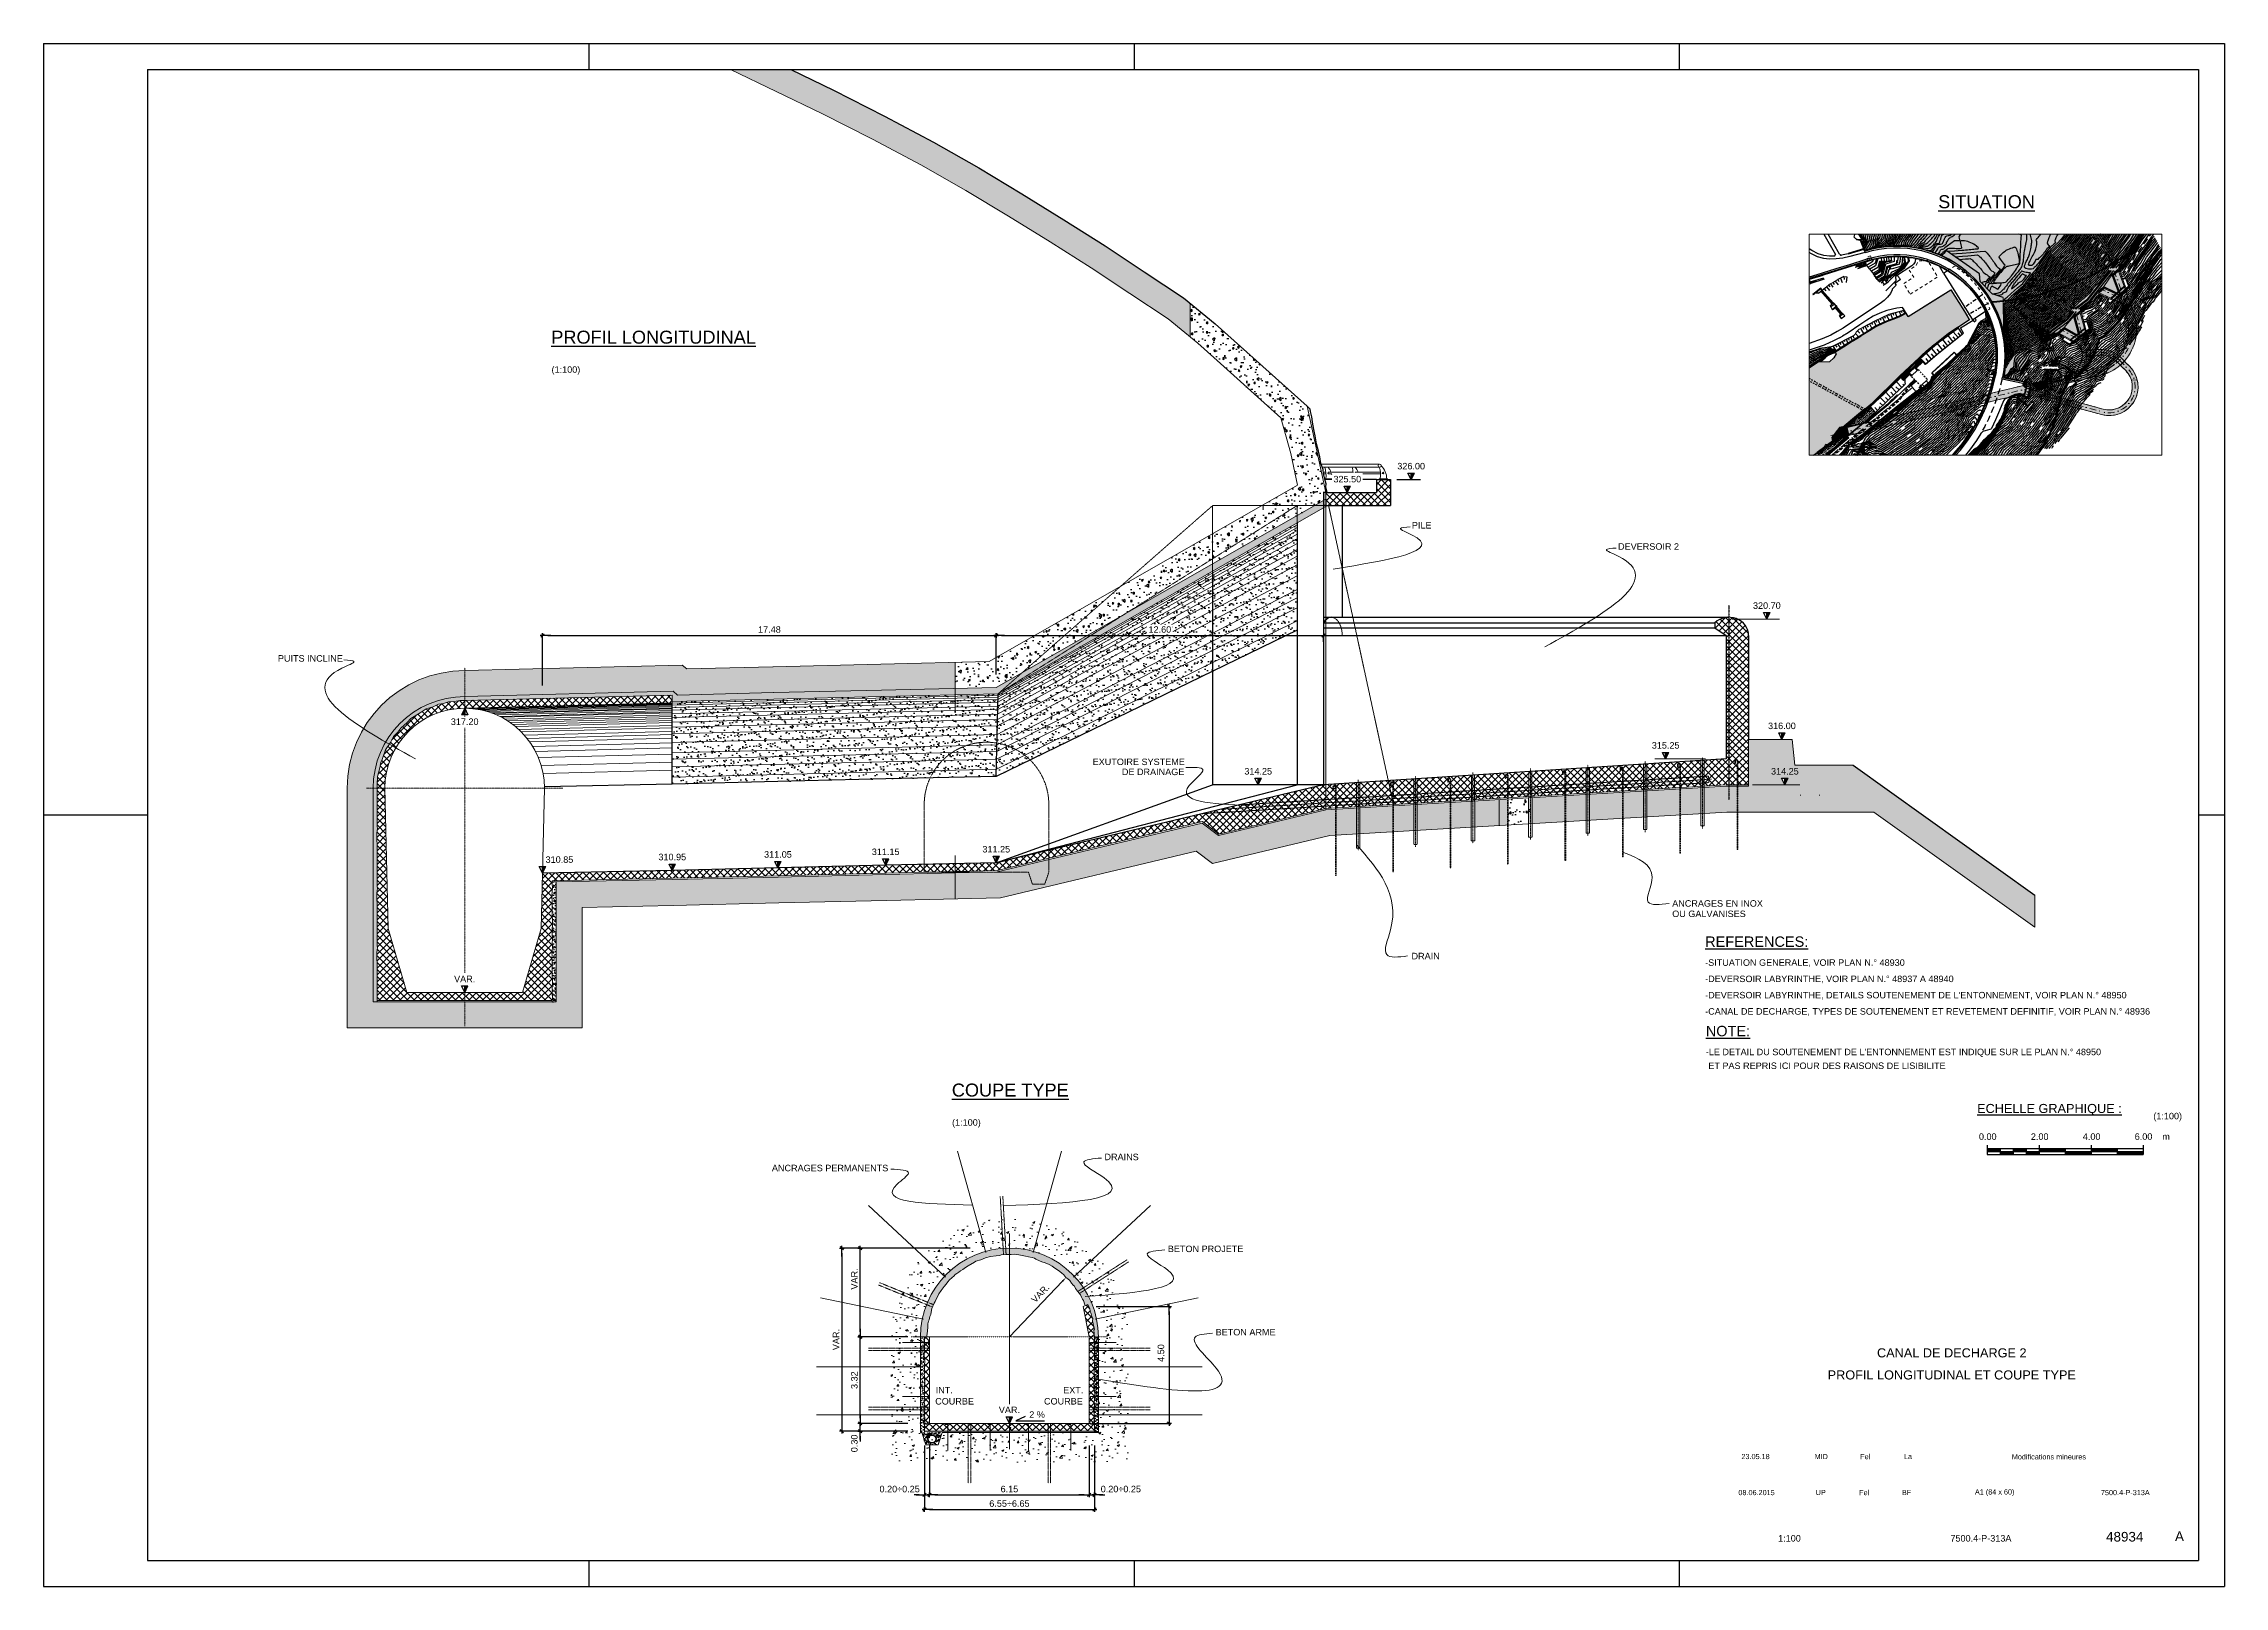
# Paper-space layout '7500.4-P-313A' of a CAD drawing. Header units: millimetres. Extents: x -840 to 0, y 0 to 594.
# The model-space entities are those that its viewports show. They can reach past a viewport. Long polylines and large blocks are cut down to what shows.
import ezdxf
from ezdxf.enums import TextEntityAlignment as Align

# ---------------------------------------------------------------- set-up
doc = ezdxf.new("R2010")
doc.units = ezdxf.units.MM
doc.header["$MEASUREMENT"] = 0
for name, pattern in [('ACAD_ISO04W100', [30, 24, -3, 0, -3]), ('DASHDOT', [2.8, 2, -0.25, 0.3, -0.25]), ('DASHED', [2.25, 2, -0.25]), ('DOT', [0.55, 0.3, -0.25]), ('NASCOSTA', [9.525, 6.35, -3.175]), ('TRATTEGGIATA', [0.75, 0.5, -0.25]), ('TRATTEGGIATA2', [0.375, 0.25, -0.125]), ('TRATTOPUNTO', [1, 0.5, -0.25, 0, -0.25]), ('TRATTOPUNTO2', [0.5, 0.25, -0.125, 0, -0.125])]:
    doc.linetypes.add(name, pattern=pattern)
for name, color, linetype in [('Ancoraggi', 3, 'Continuous'), ('assi', 6, 'TRATTOPUNTO2'), ('Av. Pr.Profi', 7, 'Continuous'), ('Bâti', 7, 'Continuous'), ('CANALISATION', 2, 'Continuous'), ('colore lago', 131, 'Continuous'), ('coordinate', 2, 'Continuous'), ('Couronnement', 7, 'Continuous'), ('curve livello 1m', 2, 'Continuous'), ('curve livello 5m', 7, 'Continuous'), ('curve livello di scavo 1 m', 2, 'Continuous'), ('DIME', 6, 'Continuous'), ('GéoSEBESélec', 6, 'Continuous'), ('Limite fiume', 6, 'Continuous'), ('LIN010CO', 2, 'Continuous'), ('LIN010TR', 2, 'NASCOSTA'), ('LIN018CO', 6, 'Continuous'), ('LIN018TR', 6, 'NASCOSTA'), ('LIN025CO', 7, 'Continuous'), ('LIN035CO', 1, 'Continuous'), ('LIN050CO', 3, 'Continuous'), ('LIN07CO', 4, 'Continuous'), ('LINCOLO-ROSSO-025', 10, 'Continuous'), ('pendenze', 2, 'Continuous'), ('Per+Mod Surf', 7, 'Continuous'), ('SCALE', 2, 'Continuous'), ('sezioni', 7, 'Continuous'), ('Strade', 7, 'Continuous'), ('TalusHautBas', 7, 'Continuous'), ('TEXT035', 1, 'Continuous'), ('TEXT050', 3, 'Continuous'), ('TEXT070', 4, 'Continuous'), ('TRATTCOLO-30', 253, 'Continuous'), ('TRATTCOLO-32', 255, 'Continuous'), ('Tratteggi', 2, 'Continuous'), ('VOIRIE', 7, 'Continuous')]:
    doc.layers.add(name, color=color, linetype=linetype)
for name, color, linetype, plot in [('Bordi tratteggi', 5, 'Continuous', False), ('Colori bordi', 5, 'Continuous', False), ('no_plot', 5, 'Continuous', False)]:
    doc.layers.add(name, color=color, linetype=linetype, plot=plot)
doc.styles.add('ARIAL', font='arial.ttf')
doc.linetypes.add('ROCK', pattern='A,0.25,-0.18,["<",Standard,S=0.18,R=90,X=0,Y=-0.09],0,["-",Standard,S=0.18,R=45,X=-0.111213,Y=-0.238491],0.25', length=0.68)
doc.dimstyles.new('100', dxfattribs={"dimtxt": 0.25, "dimasz": 0.2, "dimexe": 0, "dimexo": 0.5, "dimgap": 0.1, "dimtad": 1, "dimzin": 4, "dimdsep": 46, "dimtxsty": 'ARIAL', "dimblk1": 'LINE', "dimblk2": 'LINE', "dimsah": 1, "dimcen": 2.5, "dimclrd": 256, "dimclre": 256, "dimclrt": 1, "dimadec": 0, "dimazin": 0, "dimtfac": 1, "dimtmove": 2, "dimatfit": 3, "dimldrblk": 'LINE', "dimfxl": 1, "dimtvp": 1, "dimtolj": 1, "dimtzin": 0, "dimarcsym": 0})
pattern_1 = [(271.43083, (0, -76.13163), (-0.57929356, -0.42757335), [0.075, -0.825]), (216.43083, (0, -76.1316), (0.6017666, -0.472146), [0.06, -0.66]), (321.88223, (-0.0483, -76.16726), (0.0224724, -0.8997194), [0.0637402, -0.7011421]), (267.61503, (0.1323, -76.2816), (-0.909696, -0.582111), [0.1125, -1.2375]), (318.06643, (0.0565, -76.3301), (-0.0561794, -1.3488306), [0.0956103, -1.051713]), (212.61503, (0.1323, -76.2816), (-0.0561784, -1.3488306), [0.09, -0.99]), (242.43083, (0.0243, -76.31027), (-0.71395324, -0.093117), [0.075, -0.825]), (187.43083, (0.0243, -76.3103), (0.297416, -0.7046905), [0.06, -0.66]), (292.88223, (-0.0352, -76.318), (-0.4165379, -0.7978071), [0.0637402, -0.7011421]), (258.93083, (0, -76.13163), (0.21116406, -0.25763524), [0, -0.652, 0, -0.67, 0, -0.6625]), (228.93083, (0, -76.13163), (0.06375055, -0.46978936), [0, -0.382, 0, -0.637, 0, -0.2525]), (188.93083, (0.1672, -75.98407), (-0.41516102, -0.33632788), [0, -0.25, 0, -0.78, 0, -1.035]), (178.93083, (0.24217, -75.9179), (-0.37100583, -0.46095747), [0, -0.325, 0, -0.518, 0, -0.735])]
pattern_2 = [(271.43083, (0, 0), (-0.5792936, -0.42757335), [0.075, -0.825]), (216.43083, (0, 0), (0.6017666, -0.472146), [0.06, -0.66]), (321.88223, (-0.0483, -0.0356), (0.0224724, -0.8997194), [0.0637402, -0.7011421]), (267.61503, (0.1323, -0.14995), (-0.909696, -0.582111), [0.1125, -1.2375]), (318.06643, (0.0565, -0.1985), (-0.0561794, -1.3488306), [0.0956103, -1.051713]), (212.61503, (0.1323, -0.15), (-0.0561784, -1.3488306), [0.09, -0.99]), (242.43083, (0.0243, -0.17863), (-0.7139532, -0.093117), [0.075, -0.825]), (187.43083, (0.0243, -0.1786), (0.297416, -0.7046905), [0.06, -0.66]), (292.88223, (-0.0352, -0.1864), (-0.4165379, -0.7978071), [0.0637402, -0.7011421]), (258.93083, (0, 0), (0.21116406, -0.25763524), [0, -0.652, 0, -0.67, 0, -0.6625]), (228.93083, (0, 0), (0.06375055, -0.46978936), [0, -0.382, 0, -0.637, 0, -0.2525]), (188.93083, (0.1672, 0.14756), (-0.41516102, -0.33632788), [0, -0.25, 0, -0.78, 0, -1.035]), (178.93083, (0.24217, 0.21373), (-0.37100583, -0.46095747), [0, -0.325, 0, -0.518, 0, -0.735])]
pattern_3 = [(37.5, (0, 0), (-0.00503947, 0.1541459), [0, -0.1216, 0, -0.136, 0, -0.13]), (7.5, (0, 0), (0.14158214, 0.22577169), [0, -0.0656, 0, -0.1096, 0, -0.042]), (327.5, (-0.0984, 0), (0.24913135, 0.000452724), [0, -0.04, 0, -0.144, 0, -0.188]), (317.5, (-0.0984, 0), (0.24049013, 0.07021405), [0, -0.02, 0, -0.0944, 0, -0.108])]
pattern_4 = [(315, (-12535.0617, -21376.29245), (0.1325825215, 0.1325825215), []), (45, (-12535.0617, -21376.29245), (-0.1325825215, 0.1325825215), [])]
pattern_5 = [(37.5, (-12535.06171, -21376.29245), (-0.0037796015, 0.11560942614), [0, -0.0912, 0, -0.102, 0, -0.0975]), (7.5, (-12535.0617, -21376.29245), (0.1061866023, 0.1693287639), [0, -0.0492, 0, -0.0822, 0, -0.0315]), (327.5, (-12535.13551, -21376.29245), (0.1868485117, 0.0003395432), [0, -0.03, 0, -0.108, 0, -0.141]), (317.5, (-12535.1355, -21376.29245), (0.1803675963, 0.0526605339), [0, -0.015, 0, -0.0708, 0, -0.081])]
pattern_6 = [(314.9999951, (171133.6853, 46447.6744), (1.325825253, 0.441941625), [0, -1.25])]

psp = doc.layouts.new('7500.4-P-313A')

# ---------------------------------------------------------------- texts
at = {"layer": 'TEXT035', "style": 'ARIAL'}
for s, p in [('-SITUATION GENERALE, VOIR PLAN N.° 48930', (-200, 238.93)), ('-DEVERSOIR LABYRINTHE, VOIR PLAN N.° 48937 A 48940', (-200, 232.66)), ("-DEVERSOIR LABYRINTHE, DETAILS SOUTENEMENT DE L'ENTONNEMENT, VOIR PLAN N.° 48950", (-200, 226.39)), ('-CANAL DE DECHARGE, TYPES DE SOUTENEMENT ET REVETEMENT DEFINITIF, VOIR PLAN N.° 48936', (-200, 220.13)), ("-LE DETAIL DU SOUTENEMENT DE L'ENTONNEMENT EST INDIQUE SUR LE PLAN N.° 48950", (-199.75, 204.51)), (' ET PAS REPRIS ICI POUR DES RAISONS DE LISIBILITE', (-199.75, 199.2))]:
    psp.add_text(s, height=2.5, dxfattribs=at).set_placement(p)
at = {"layer": 'TEXT050', "style": 'ARIAL'}
for s, p in [('%%uREFERENCES:', (-200, 246.24)), ('%%uNOTE:', (-199.75, 211.82))]:
    psp.add_text(s, height=4, dxfattribs=at).set_placement(p)

msp = doc.modelspace()

# ---------------------------------------------------------------- texts
at = {"layer": 'coordinate', "color": 1, "lineweight": 0, "style": 'ARIAL'}
for s, p in [('DRAINS', (168.3192, 345.03541)), ('BETON PROJETE', (170.75997, 341.49618)), ('INT.', (161.81965, 336.05474)), ('COURBE', (161.79928, 335.62719))]:
    msp.add_text(s, height=0.25, dxfattribs=at).set_placement(p)
for s, p in [('EXT.', (167.50531, 336.05474)), ('COURBE', (167.48495, 335.62719))]:
    msp.add_text(s, height=0.25, dxfattribs=at).set_placement(p, align=Align.RIGHT)
at = {"layer": 'TEXT035', "style": 'ARIAL'}
for s, p in [('PILE', (180.1605, 369.35643)), ('DEVERSOIR 2', (188.10207, 368.53903)), ('PUITS INCLINE', (136.48128, 364.23019)), ('EXUTOIRE SYSTEME', (167.86433, 360.24776)), ('DE DRAINAGE', (168.9898, 359.8613)), ('ANCRAGES EN INOX', (190.18774, 354.79579)), ('OU GALVANISES', (190.18774, 354.39579)), ('DRAIN', (180.14674, 352.77014)), ('ANCRAGES PERMANENTS', (155.50965, 344.60832)), ('BETON ARME', (172.60164, 338.28873))]:
    msp.add_text(s, height=0.25, dxfattribs=at).set_placement(p)
for s, p in [('311.15', (159.89159, 356.78356)), ('311.25', (164.15159, 356.88356)), ('310.95', (151.67159, 356.58356)), ('311.05', (155.74159, 356.68356))]:
    msp.add_text(s, height=0.25, rotation=360, dxfattribs=at).set_placement(p, align=Align.CENTER)
msp.add_text('2 %', height=0.25, dxfattribs=at).set_placement((166.02325, 335.11512), align=Align.RIGHT)

# ---------------------------------------------------------------- blocks, each defined once
blk = doc.blocks.new('formato')
at = {"layer": 'LIN025CO'}
for p, q in [((-84, 59.4), (0, 59.4)), ((-84, 59.4), (-84, 0)), ((-63, 59.4), (-63, 58.4)), ((-42, 59.4), (-42, 58.4)), ((-21, 59.4), (-21, 58.4)), ((0, 59.4), (0, 0)), ((-84, 29.7), (-80, 29.7)), ((-1, 29.7), (0, 29.7)), ((-63, 1), (-63, 0)), ((-42, 1), (-42, 0)), ((-21, 1), (-21, 0)), ((-84, 0), (0, 0))]:
    blk.add_line(p, q, dxfattribs=at)
at = {"layer": 'LIN07CO'}
for p, q in [((-80, 58.4), (-1, 58.4)), ((-80, 58.4), (-80, 1)), ((-1, 58.4), (-1, 1)), ((-80, 1), (-1, 1))]:
    blk.add_line(p, q, dxfattribs=at)
blk = doc.blocks.new('SCALA3')
at = {"layer": 'LIN018CO'}
for points in [[(0, 0.12), (0.5, 0.12), (0, 0.24), (0.5, 0.24)], [(0.5, 0), (1, 0), (0.5, 0.12), (1, 0.12)], [(1, 0.12), (1.5, 0.12), (1, 0.24), (1.5, 0.24)], [(1.5, 0), (2, 0), (1.5, 0.12), (2, 0.12)], [(2, 0.24), (3, 0.24), (2, 0.12), (3, 0.12)], [(3, 0.12), (4, 0.12), (3, 0), (4, 0)], [(4, 0.24), (5, 0.24), (4, 0.12), (5, 0.12)], [(5, 0.12), (6, 0.12), (5, 0), (6, 0)]]:
    blk.add_solid(points, dxfattribs=at)
at = {"layer": 'LIN025CO'}
for p, q in [((0, 0.36), (0, 0)), ((0, 0.24), (6, 0.24)), ((0, 0.12), (6, 0.12)), ((0, 0), (6, 0)), ((0.5, 0.24), (0.5, 0)), ((1, 0.24), (1, 0)), ((1.5, 0.24), (1.5, 0)), ((2, 0.36), (2, 0)), ((3, 0.24), (3, 0)), ((4, 0.36), (4, 0)), ((5, 0.24), (5, 0)), ((6, 0.36), (6, 0))]:
    blk.add_line(p, q, dxfattribs=at)
at = {"layer": 'LIN035CO', "style": 'ARIAL'}
blk.add_attdef('(SCALA)', text='', height=0.25, dxfattribs=at).set_placement((7.5, 1.361), align=Align.RIGHT)
for tag, p in [('NO.1', (0.017, 0.694)), ('NO.2', (2.017, 0.694)), ('NO.3', (4.017, 0.694)), ('NO.4', (6.017, 0.694))]:
    blk.add_attdef(tag, text='', height=0.25, dxfattribs=at).set_placement(p, align=Align.MIDDLE)
at = {"layer": 'TEXT035', "style": 'ARIAL'}
blk.add_text('m', height=0.25, rotation=360, dxfattribs=at).set_placement((6.886, 0.57), align=Align.CENTER)
at = {"layer": 'TEXT050', "style": 'ARIAL'}
blk.add_attdef('SCALA', (-0.393, 1.602), '', height=0.35, dxfattribs=at)
blk = doc.blocks.new('tito')
at = {"layer": 'LIN035CO', "style": 'ARIAL'}
blk.add_attdef('SCALA', (0.009, -1.123), '', height=0.25, dxfattribs=at)
at = {"layer": 'TEXT070', "style": 'ARIAL'}
blk.add_attdef('PIANTA', (0, 0), '', height=0.5, dxfattribs=at)
blk = doc.blocks.new('Titolo')
at = {"layer": 'LIN035CO', "style": 'ARIAL'}
for tag, p in [('DATA_MOD_C', (-180.59, 61.99)), ('DIS_MOD_C', (-155.29, 61.99)), ('VER_MOD_C', (-138.35, 61.99)), ('AP_MOD_C', (-121.87, 61.99)), ('DESCRIZIONE_MOD_C', (-67.6, 61.92)), ('DATA_MOD_B', (-180.59, 55.99)), ('DATA_MOD_A', (-180.59, 49.99)), ('DIS_MOD_B', (-155.29, 55.99)), ('DIS_MOD_A', (-155.29, 49.99)), ('VER_MOD_B', (-138.35, 55.99)), ('VER_MOD_A', (-138.35, 49.99)), ('AP_MOD_B', (-121.87, 55.99)), ('AP_MOD_A', (-121.87, 49.99)), ('DESCRIZIONE_MOD_B', (-67.6, 55.92)), ('DESCRIZIONE_MOD_A', (-67.6, 49.92))]:
    blk.add_attdef(tag, text='', height=2, dxfattribs=at).set_placement(p, align=Align.MIDDLE)
at = {"layer": 'TEXT035', "style": 'ARIAL'}
for tag, p in [('DATA_1_EMISSIONE', (-180.2, 36.12)), ('DIS.', (-155.48, 36.14)), ('VERIF.', (-138.76, 36.14)), ('APPR.', (-122.42, 36.14)), ('DIMENSIONI', (-88.48, 36.12)), ('SCALA', (-38.16, 36.12))]:
    blk.add_attdef(tag, text='', height=2, dxfattribs=at).set_placement(p, align=Align.MIDDLE)
for tag, p in [('NO._COMM.', (-171.89, 18.5)), ('NOME_FILE', (-105.52, 18.5))]:
    blk.add_attdef(tag, text='', height=2.5, dxfattribs=at).set_placement(p, align=Align.MIDDLE_LEFT)
at = {"layer": 'TEXT050', "style": 'ARIAL'}
blk.add_attdef('TITOLO_2.1', text='', height=3, dxfattribs=at).set_placement((-105, 72.6), align=Align.MIDDLE)
at = {"layer": 'TEXT070', "style": 'ARIAL'}
for tag, height, p in [('TIPO_PROGETTO_1', 4, (-105, 110.26)), ('TIPO_PROGETTO_2', 4, (-105, 104.01)), ('TITOLO_1.1', 3.5, (-105, 89.91)), ('TITOLO_1.2', 3.5, (-105, 81.41))]:
    blk.add_attdef(tag, text='', height=height, dxfattribs=at).set_placement(p, align=Align.MIDDLE)
for tag, p in [('NO._LO.', (-38.39, 19.11)), ('MOD.', (-17.3, 19.29))]:
    blk.add_attdef(tag, text='', height=3.7, dxfattribs=at).set_placement(p, align=Align.MIDDLE_CENTER)
blk = doc.blocks.new('LIVELLI1')
at = {"layer": 'LIN018CO'}
blk.add_solid([(0, 0.25), (0, 0), (0.125, 0.25)], dxfattribs=at)
at = {"layer": 'LIN035CO'}
for p, q in [((-0.125, 0.25), (0.125, 0.25)), ((0, 0), (-0.125, 0.25)), ((0, 0), (0, 0.25)), ((0, 0), (0.125, 0.25))]:
    blk.add_line(p, q, dxfattribs=at)
at = {"layer": 'TEXT035', "style": 'ARIAL'}
blk.add_attdef('VALORE', text='', height=0.25, dxfattribs=at).set_placement((0, 0.395), align=Align.CENTER)
blk = doc.blocks.new('LIVELLI2')
at = {"layer": 'LIN018CO'}
blk.add_solid([(0, -0.25), (0, 0), (-0.125, -0.25)], dxfattribs=at)
at = {"layer": 'LIN035CO'}
for p, q in [((0, 0), (-0.125, -0.25)), ((0, 0), (0.125, -0.25)), ((0, 0), (0, -0.25)), ((0.125, -0.25), (-0.125, -0.25))]:
    blk.add_line(p, q, dxfattribs=at)
at = {"layer": 'TEXT035', "style": 'ARIAL'}
blk.add_attdef('VALORE', text='', height=0.25, dxfattribs=at).set_placement((-0.001, -0.641), align=Align.CENTER)
blk = doc.blocks.new('LINE')
for p, q in [((-1.6, 0), (0.45, 0)), ((0, 0.45), (0, -0.45))]:
    blk.add_line(p, q)
at = {"color": 3}
blk.add_line((-0.32, -0.32), (0.32, 0.32), dxfattribs=at)
blk = doc.blocks.new('*D8')
at = {"layer": 'Defpoints', "color": 0, "linetype": 'Continuous', "transparency": 16777216}
for p in [(167.5, 339.403), (167.334, 334.903), (170.805, 334.903)]:
    blk.add_point(p, dxfattribs=at)
at = {"layer": 'DIME', "linetype": 'Continuous', "lineweight": -2, "transparency": 16777216}
for p, q in [((168, 339.403), (170.805, 339.403)), ((170.805, 339.203), (170.805, 335.103)), ((167.834, 334.903), (170.805, 334.903))]:
    blk.add_line(p, q, dxfattribs=at)
at = {"layer": 'DIME', "linetype": 'Continuous', "lineweight": -2, "transparency": 16777216, "xscale": 0.2, "yscale": 0.2, "zscale": 0.2}
for p, rotation in [((170.805, 339.403), 90), ((170.805, 334.903), 270)]:
    blk.add_blockref('LINE', p, dxfattribs=dict(at, rotation=rotation))
at = {"layer": 'DIME', "color": 1, "linetype": 'Continuous', "lineweight": 0, "transparency": 16777216, "insert": (170.497, 337.609), "char_height": 0.25, "attachment_point": 5, "rotation": 90, "style": 'ARIAL'}
blk.add_mtext('\\A1;4.50', dxfattribs=at)
blk = doc.blocks.new('*D9')
at = {"layer": 'Defpoints', "color": 0, "linetype": 'Continuous', "transparency": 16777216}
for p in [(158.913, 341.653), (163.644, 341.653), (160.862, 338.228)]:
    blk.add_point(p, dxfattribs=at)
at = {"layer": 'DIME', "linetype": 'Continuous', "lineweight": -2, "transparency": 16777216}
for p, q in [((163.144, 341.653), (158.913, 341.653)), ((158.913, 338.428), (158.913, 341.453)), ((160.362, 338.228), (158.913, 338.228))]:
    blk.add_line(p, q, dxfattribs=at)
at = {"layer": 'DIME', "linetype": 'Continuous', "lineweight": -2, "transparency": 16777216, "xscale": 0.2, "yscale": 0.2, "zscale": 0.2}
for p, rotation in [((158.913, 341.653), 90), ((158.913, 338.228), 270)]:
    blk.add_blockref('LINE', p, dxfattribs=dict(at, rotation=rotation))
at = {"layer": 'DIME', "color": 1, "linetype": 'Continuous', "lineweight": 0, "transparency": 16777216, "insert": (158.685, 340.461), "char_height": 0.25, "attachment_point": 5, "rotation": 90, "style": 'ARIAL'}
blk.add_mtext('\\A1;VAR.', dxfattribs=at)
blk = doc.blocks.new('*D10')
at = {"layer": 'Defpoints', "color": 0, "linetype": 'Continuous', "transparency": 16777216}
for p in [(161.383, 334.553), (161.583, 334.553), (161.583, 332.144)]:
    blk.add_point(p, dxfattribs=at)
at = {"layer": 'DIME', "linetype": 'Continuous', "lineweight": -2, "transparency": 16777216}
for p, q in [((161.383, 334.053), (161.383, 332.144)), ((161.583, 334.053), (161.583, 332.144)), ((161.183, 332.144), (160.983, 332.144)), ((161.383, 332.144), (161.583, 332.144)), ((161.783, 332.144), (161.983, 332.144))]:
    blk.add_line(p, q, dxfattribs=at)
at = {"layer": 'DIME', "linetype": 'Continuous', "lineweight": -2, "transparency": 16777216, "xscale": 0.2, "yscale": 0.2, "zscale": 0.2}
blk.add_blockref('LINE', (161.383, 332.144), dxfattribs=at)
at = {"layer": 'DIME', "linetype": 'Continuous', "lineweight": -2, "transparency": 16777216, "xscale": 0.2, "yscale": 0.2, "zscale": 0.2, "rotation": 180}
blk.add_blockref('LINE', (161.583, 332.144), dxfattribs=at)
at = {"layer": 'DIME', "color": 1, "linetype": 'Continuous', "lineweight": 0, "transparency": 16777216, "insert": (160.43, 332.372), "char_height": 0.25, "attachment_point": 5, "style": 'ARIAL'}
blk.add_mtext('\\A1;0.20{\\fArial|b0|i0|c0|p32;÷0.25}', dxfattribs=at)
blk = doc.blocks.new('*D11')
at = {"layer": 'Defpoints', "color": 0, "linetype": 'Continuous', "transparency": 16777216}
for p in [(158.913, 334.903), (161.24, 334.903), (161.24, 334.603)]:
    blk.add_point(p, dxfattribs=at)
at = {"layer": 'DIME', "linetype": 'Continuous', "lineweight": -2, "transparency": 16777216}
for p, q in [((158.913, 335.103), (158.913, 335.303)), ((160.74, 334.903), (158.913, 334.903)), ((158.913, 334.603), (158.913, 334.903)), ((160.74, 334.603), (158.913, 334.603)), ((158.913, 334.403), (158.913, 334.203))]:
    blk.add_line(p, q, dxfattribs=at)
at = {"layer": 'DIME', "linetype": 'Continuous', "lineweight": -2, "transparency": 16777216, "xscale": 0.2, "yscale": 0.2, "zscale": 0.2}
for p, rotation in [((158.913, 334.903), 270), ((158.913, 334.603), 90)]:
    blk.add_blockref('LINE', p, dxfattribs=dict(at, rotation=rotation))
at = {"layer": 'DIME', "color": 1, "linetype": 'Continuous', "lineweight": 0, "transparency": 16777216, "insert": (158.685, 334.13), "char_height": 0.25, "attachment_point": 5, "rotation": 90, "style": 'ARIAL'}
blk.add_mtext('\\A1;0.30', dxfattribs=at)
blk = doc.blocks.new('*D12')
at = {"layer": 'Defpoints', "color": 0, "linetype": 'Continuous', "transparency": 16777216}
for p in [(163.644, 341.653), (158.203, 334.603), (161.24, 334.603)]:
    blk.add_point(p, dxfattribs=at)
at = {"layer": 'DIME', "linetype": 'Continuous', "lineweight": -2, "transparency": 16777216}
for p, q in [((163.144, 341.653), (158.203, 341.653)), ((158.203, 341.453), (158.203, 334.803)), ((160.74, 334.603), (158.203, 334.603))]:
    blk.add_line(p, q, dxfattribs=at)
at = {"layer": 'DIME', "linetype": 'Continuous', "lineweight": -2, "transparency": 16777216, "xscale": 0.2, "yscale": 0.2, "zscale": 0.2}
for p, rotation in [((158.203, 341.653), 90), ((158.203, 334.603), 270)]:
    blk.add_blockref('LINE', p, dxfattribs=dict(at, rotation=rotation))
at = {"layer": 'DIME', "color": 1, "linetype": 'Continuous', "lineweight": 0, "transparency": 16777216, "insert": (157.978, 338.128), "char_height": 0.25, "attachment_point": 5, "rotation": 90, "style": 'ARIAL'}
blk.add_mtext('\\A1;VAR.', dxfattribs=at)
blk = doc.blocks.new('*D13')
at = {"layer": 'Defpoints', "color": 0, "linetype": 'Continuous', "transparency": 16777216}
for p in [(158.913, 338.228), (161.24, 338.228), (161.24, 334.903)]:
    blk.add_point(p, dxfattribs=at)
at = {"layer": 'DIME', "linetype": 'Continuous', "lineweight": -2, "transparency": 16777216}
for p, q in [((160.74, 338.228), (158.913, 338.228)), ((158.913, 335.103), (158.913, 338.028)), ((160.74, 334.903), (158.913, 334.903))]:
    blk.add_line(p, q, dxfattribs=at)
at = {"layer": 'DIME', "linetype": 'Continuous', "lineweight": -2, "transparency": 16777216, "xscale": 0.2, "yscale": 0.2, "zscale": 0.2}
for p, rotation in [((158.913, 338.228), 90), ((158.913, 334.903), 270)]:
    blk.add_blockref('LINE', p, dxfattribs=dict(at, rotation=rotation))
at = {"layer": 'DIME', "color": 1, "linetype": 'Continuous', "lineweight": 0, "transparency": 16777216, "insert": (158.685, 336.565), "char_height": 0.25, "attachment_point": 5, "rotation": 90, "style": 'ARIAL'}
blk.add_mtext('\\A1;3.32', dxfattribs=at)
blk = doc.blocks.new('*D14')
at = {"layer": 'Defpoints', "color": 0, "linetype": 'Continuous', "transparency": 16777216}
for p in [(161.383, 334.553), (167.934, 334.553), (167.934, 331.585)]:
    blk.add_point(p, dxfattribs=at)
at = {"layer": 'DIME', "linetype": 'Continuous', "lineweight": -2, "transparency": 16777216}
for p, q in [((161.383, 334.053), (161.383, 331.585)), ((167.934, 334.053), (167.934, 331.585)), ((161.583, 331.585), (167.734, 331.585))]:
    blk.add_line(p, q, dxfattribs=at)
at = {"layer": 'DIME', "linetype": 'Continuous', "lineweight": -2, "transparency": 16777216, "xscale": 0.2, "yscale": 0.2, "zscale": 0.2, "rotation": 180}
blk.add_blockref('LINE', (161.383, 331.585), dxfattribs=at)
at = {"layer": 'DIME', "linetype": 'Continuous', "lineweight": -2, "transparency": 16777216, "xscale": 0.2, "yscale": 0.2, "zscale": 0.2}
blk.add_blockref('LINE', (167.934, 331.585), dxfattribs=at)
at = {"layer": 'DIME', "color": 1, "linetype": 'Continuous', "lineweight": 0, "transparency": 16777216, "insert": (164.658, 331.813), "char_height": 0.25, "attachment_point": 5, "style": 'ARIAL'}
blk.add_mtext('\\A1;6.55{\\fArial|b0|i0|c0|p32;÷6.65}', dxfattribs=at)
blk = doc.blocks.new('*D15')
at = {"layer": 'Defpoints', "color": 0, "linetype": 'Continuous', "transparency": 16777216}
for p in [(161.583, 334.553), (167.733, 334.553), (167.733, 332.144)]:
    blk.add_point(p, dxfattribs=at)
at = {"layer": 'DIME', "linetype": 'Continuous', "lineweight": -2, "transparency": 16777216}
for p, q in [((161.583, 334.053), (161.583, 332.144)), ((167.733, 334.053), (167.733, 332.144)), ((161.783, 332.144), (167.533, 332.144))]:
    blk.add_line(p, q, dxfattribs=at)
at = {"layer": 'DIME', "linetype": 'Continuous', "lineweight": -2, "transparency": 16777216, "xscale": 0.2, "yscale": 0.2, "zscale": 0.2, "rotation": 180}
blk.add_blockref('LINE', (161.583, 332.144), dxfattribs=at)
at = {"layer": 'DIME', "linetype": 'Continuous', "lineweight": -2, "transparency": 16777216, "xscale": 0.2, "yscale": 0.2, "zscale": 0.2}
blk.add_blockref('LINE', (167.733, 332.144), dxfattribs=at)
at = {"layer": 'DIME', "color": 1, "linetype": 'Continuous', "lineweight": 0, "transparency": 16777216, "insert": (164.658, 332.372), "char_height": 0.25, "attachment_point": 5, "style": 'ARIAL'}
blk.add_mtext('\\A1;6.15', dxfattribs=at)
blk = doc.blocks.new('*D16')
at = {"layer": 'Defpoints', "color": 0, "linetype": 'Continuous', "transparency": 16777216}
for p in [(166.84, 340.521), (164.658, 338.228)]:
    blk.add_point(p, dxfattribs=at)
at = {"layer": 'LIN018CO', "linetype": 'Continuous', "lineweight": -2, "transparency": 16777216}
blk.add_line((164.658, 338.228), (166.702, 340.376), dxfattribs=at)
at = {"layer": 'LIN018CO', "linetype": 'Continuous', "transparency": 16777216}
blk.add_solid([(166.678, 340.399), (166.726, 340.353), (166.84, 340.521)], dxfattribs=at)
at = {"layer": 'LIN018CO', "color": 1, "linetype": 'Continuous', "lineweight": 0, "transparency": 16777216, "insert": (165.848, 339.904), "char_height": 0.25, "attachment_point": 5, "rotation": 46.42526, "style": 'ARIAL'}
blk.add_mtext('\\A1;VAR.', dxfattribs=at)
blk = doc.blocks.new('*D17')
at = {"layer": 'Defpoints', "color": 0, "linetype": 'Continuous', "transparency": 16777216}
for p in [(167.733, 333.407), (167.934, 333.407), (167.934, 332.144)]:
    blk.add_point(p, dxfattribs=at)
at = {"layer": 'DIME', "linetype": 'Continuous', "lineweight": -2, "transparency": 16777216}
for p, q in [((167.733, 332.907), (167.733, 332.144)), ((167.934, 332.907), (167.934, 332.144)), ((167.533, 332.144), (167.333, 332.144)), ((167.733, 332.144), (167.934, 332.144)), ((168.134, 332.144), (168.334, 332.144))]:
    blk.add_line(p, q, dxfattribs=at)
at = {"layer": 'DIME', "linetype": 'Continuous', "lineweight": -2, "transparency": 16777216, "xscale": 0.2, "yscale": 0.2, "zscale": 0.2}
blk.add_blockref('LINE', (167.733, 332.144), dxfattribs=at)
at = {"layer": 'DIME', "linetype": 'Continuous', "lineweight": -2, "transparency": 16777216, "xscale": 0.2, "yscale": 0.2, "zscale": 0.2, "rotation": 180}
blk.add_blockref('LINE', (167.934, 332.144), dxfattribs=at)
at = {"layer": 'DIME', "color": 1, "linetype": 'Continuous', "lineweight": 0, "transparency": 16777216, "insert": (168.95, 332.372), "char_height": 0.25, "attachment_point": 5, "style": 'ARIAL'}
blk.add_mtext('\\A1;0.20{\\fArial|b0|i0|c0|p32;÷0.25}', dxfattribs=at)
blk = doc.blocks.new('*D29')
at = {"layer": 'Defpoints', "color": 0, "transparency": 16777216}
for p in [(164.152, 365.24), (164.152, 363.24), (146.676, 362.811)]:
    blk.add_point(p, dxfattribs=at)
at = {"layer": 'DIME', "lineweight": -2, "transparency": 16777216}
for p, q in [((146.676, 363.311), (146.676, 365.24)), ((146.876, 365.24), (163.952, 365.24)), ((164.152, 363.74), (164.152, 365.24))]:
    blk.add_line(p, q, dxfattribs=at)
at = {"layer": 'DIME', "lineweight": -2, "transparency": 16777216, "xscale": 0.2, "yscale": 0.2, "zscale": 0.2, "rotation": 180}
blk.add_blockref('LINE', (146.676, 365.24), dxfattribs=at)
at = {"layer": 'DIME', "lineweight": -2, "transparency": 16777216, "xscale": 0.2, "yscale": 0.2, "zscale": 0.2}
blk.add_blockref('LINE', (164.152, 365.24), dxfattribs=at)
at = {"layer": 'DIME', "color": 1, "transparency": 16777216, "insert": (155.414, 365.467), "char_height": 0.25, "attachment_point": 5, "style": 'ARIAL'}
blk.add_mtext('\\A1;17.48', dxfattribs=at)
blk = doc.blocks.new('*D30')
at = {"layer": 'Defpoints', "color": 0, "transparency": 16777216}
for p in [(176.754, 365.24), (176.754, 364.49), (164.152, 363.24)]:
    blk.add_point(p, dxfattribs=at)
at = {"layer": 'DIME', "lineweight": -2, "transparency": 16777216}
for p, q in [((164.152, 363.74), (164.152, 365.24)), ((164.352, 365.24), (176.554, 365.24)), ((176.754, 364.99), (176.754, 365.24))]:
    blk.add_line(p, q, dxfattribs=at)
at = {"layer": 'DIME', "lineweight": -2, "transparency": 16777216, "xscale": 0.2, "yscale": 0.2, "zscale": 0.2, "rotation": 180}
blk.add_blockref('LINE', (164.152, 365.24), dxfattribs=at)
at = {"layer": 'DIME', "lineweight": -2, "transparency": 16777216, "xscale": 0.2, "yscale": 0.2, "zscale": 0.2}
blk.add_blockref('LINE', (176.754, 365.24), dxfattribs=at)
at = {"layer": 'DIME', "color": 1, "transparency": 16777216, "insert": (170.453, 365.467), "char_height": 0.25, "attachment_point": 5, "style": 'ARIAL', "bg_fill": 3, "box_fill_scale": 1.25, "bg_fill_color": 256, "bg_fill_true_color": 13158600, "bg_fill_transparency": 0}
blk.add_mtext('\\A1;12.60', dxfattribs=at)
blk = doc.blocks.new('INVISIBLE')
at = {"color": 0}
for p, q in [((-0.0375, 0), (0.0375, 0)), ((0, -0.0375), (0, 0.0375))]:
    blk.add_line(p, q, dxfattribs=at)
at = {"flags": 1}
for tag, p in [('POINTNUMBER', (0, 0)), ('COMMENT', (0, -1.25))]:
    blk.add_attdef(tag, p, '', height=1, dxfattribs=at)
blk = doc.blocks.new('CIRCLE')
at = {"color": 0}
blk.add_circle((0, 0), 0.375, dxfattribs=at)
at = {"flags": 1}
for tag, p in [('POINTNUMBER', (0, 0)), ('COMMENT', (0, -1.25))]:
    blk.add_attdef(tag, p, '', height=1, dxfattribs=at)
blk = doc.blocks.new('SEZ1')
at = {"layer": 'LIN07CO'}
for q in [(-0.5, 1.5), (0, 0)]:
    blk.add_line((0, 1.5), q, dxfattribs=at)
at = {"layer": 'TEXT050', "style": 'ARIAL'}
blk.add_attdef('NOME_SEZIONE', text='', height=0.4, dxfattribs=at).set_placement((-0.25, 1.167), align=Align.MIDDLE)
blk = doc.blocks.new('CONTORNO')
at = {"layer": 'Colori bordi', "lineweight": 0, "ltscale": 2}
for p, q in [((-17.142, 124.321), (-17.417, 128.809)), ((-52.772, 122.001), (-51.896, 128.1)), ((-21.794, 103.851), (-27.997, 102.858)), ((-36.269, 101.533), (-40.68, 100.827)), ((-40.374, 92.645), (-38.135, 86.465)), ((-22.578, 81.44), (-16.586, 82.868)), ((-1.864, 76.64), (2.382, 75.488)), ((-2.996, -0.714), (2.996, 0.714))]:
    blk.add_line(p, q, dxfattribs=at)
at = {"layer": 'Colori bordi', "lineweight": 0, "ltscale": 2, "flags": 128}
for points in [[(26.165, -94.334), (25.446, -93.474), (-6.877, 42.135), (-4.985, 41.623), (-4.907, 41.912), (-5.109, 41.967), (-4.481, 44.283), (-5.968, 44.686), (9.426, 101.471, 0.76503), (-27.561, 123.114), (-31.83, 118.918, 0.278191), (-69.079, 126.141), (-85.83, 120.005), (-86.105, 120.756), (-102.99, 114.571), (-98.153, 109.314), (-85.2, 114.059), (-84.427, 113.219), (-89.144, 103.05), (-84.307, 97.793), (-77.785, 111.855), (-78.51, 112.191), (-77.184, 115.052, -0.198912), (-74.368, 117.643), (-67.474, 120.163, -0.281645), (-36.074, 114.45, 0.175507), (-40.663, 100.044), (-40.374, 92.645, 0.034114), (-43.469, 92.01), (-53.105, 89.338), (-53.319, 90.109), (-70.647, 85.303), (-66.249, 79.674), (-52.956, 83.36), (-52.253, 82.461), (-57.773, 72.704), (-53.908, 67.757), (-53.375, 67.075), (-47.588, 77.303), (-45.683, 80.67), (-46.38, 81.064), (-46.314, 81.181, -0.14195), (-42.731, 84.682), (-41.604, 85.286, -0.165813), (-34.47, 86.461, -0.072308), (-29.805, 84.968), (-22.578, 81.44), (16.586, -82.868), (15.866, -82.007), (19.27, -96.287), (18.407, -96.98), (19.153, -100.108), (27.051, -106.511), (29.932, -105.824), (28.44, -103.877), (26.165, -94.334)], [(-28.746, 115.78, -0.121281), (-20.708, 100.164), (-8.908, 50.657), (5.179, 102.622, 0.76503), (-24.477, 119.975)], [(-32.974, 111.245, 0.166114), (-36.267, 100.216), (-35.977, 92.817, -0.099876), (-27.103, 90.504), (-25.383, 89.664), (-24.664, 90.194), (-26.7, 98.736, 0.115961)]]:
    blk.add_lwpolyline(points, format="xyb", close=True, dxfattribs=at)
blk = doc.blocks.new('barrageflott')
at = {"layer": 'TRATTCOLO-32'}
h = blk.add_hatch(color=256, dxfattribs=at)
h.paths.add_polyline_path([(-40.677, 110.423), (-41.157, 110.064, -0.002639), (-39.854, 108.3), (-39.369, 108.655, 0.002639)])
h.paths.add_polyline_path([(-39.257, 108.501), (-39.742, 108.147, -0.002639), (-38.458, 106.369), (-37.97, 106.717, 0.002639)])
h.paths.add_polyline_path([(-37.86, 106.563), (-38.348, 106.214, -0.002639), (-37.085, 104.422), (-36.593, 104.764, 0.002639)])
h.paths.add_polyline_path([(-36.484, 104.608), (-36.977, 104.266, -0.002639), (-35.735, 102.459), (-35.238, 102.796, 0.002639)])
h.paths.add_polyline_path([(-35.131, 102.639), (-35.628, 102.302, -0.002639), (-34.406, 100.48), (-33.906, 100.812, 0.002639)])
h.paths.add_polyline_path([(-33.801, 100.653), (-34.302, 100.322, -0.002639), (-33.101, 98.487), (-32.597, 98.813, 0.002639)])
h.paths.add_polyline_path([(-32.494, 98.653), (-32.998, 98.328, -0.002639), (-31.819, 96.479), (-31.311, 96.799, 0.002639)])
h.paths.add_polyline_path([(-31.21, 96.638), (-31.718, 96.318, -0.002639), (-30.56, 94.456), (-30.048, 94.77, 0.002639)])
h.paths.add_polyline_path([(-29.949, 94.608), (-30.46, 94.294, -0.002639), (-29.324, 92.419), (-28.809, 92.727, 0.002639)])
h.paths.add_polyline_path([(-28.711, 92.564), (-29.226, 92.256, -0.002639), (-28.111, 90.367), (-27.593, 90.67, 0.002639)])
h.paths.add_polyline_path([(-27.497, 90.505), (-28.016, 90.203, -0.002639), (-26.922, 88.302), (-26.401, 88.599, 0.002639)])
h.paths.add_polyline_path([(-26.307, 88.433), (-26.829, 88.137, -0.002639), (-25.757, 86.224), (-25.232, 86.514, 0.002639)])
h.paths.add_polyline_path([(-25.14, 86.348), (-25.665, 86.058, -0.002639), (-24.616, 84.132), (-24.088, 84.416, 0.002639)])
h.paths.add_polyline_path([(-23.998, 84.249), (-24.526, 83.965, -0.002639), (-23.499, 82.027), (-22.967, 82.306, 0.002639)])
h.paths.add_polyline_path([(-22.879, 82.137), (-23.411, 81.859, -0.002639), (-22.406, 79.91), (-21.871, 80.182, 0.002639)])
h.paths.add_polyline_path([(-21.785, 80.013), (-22.32, 79.741, -0.002639), (-21.337, 77.78), (-20.799, 78.046, 0.002639)])
h.paths.add_polyline_path([(-20.715, 77.876), (-21.253, 77.61, -0.002639), (-20.293, 75.639), (-19.752, 75.898, 0.002639)])
h.paths.add_polyline_path([(-19.67, 75.727), (-20.211, 75.468, -0.002639), (-19.274, 73.485), (-18.73, 73.738, 0.002639)])
h.paths.add_polyline_path([(-16.684, 69.21), (-17.233, 68.969, -0.002639), (-16.365, 66.956), (-15.812, 67.19, 0.002639)])
h.paths.add_polyline_path([(-17.654, 71.394), (-18.201, 71.147, -0.002639), (-17.309, 69.143), (-16.76, 69.384, 0.002639)])
h.paths.add_polyline_path([(-18.65, 73.566), (-19.194, 73.313, -0.002639), (-18.279, 71.32), (-17.732, 71.567, 0.002639)])
h = blk.add_hatch(color=256, dxfattribs=at)
h.paths.add_polyline_path([(-4.689, 33.162, 0.002639), (-5.201, 35.3), (-5.784, 35.158, -0.002639), (-5.273, 33.025)])
h.paths.add_polyline_path([(-5.247, 35.485, 0.002639), (-5.784, 37.618), (-6.365, 37.468, -0.002639), (-5.829, 35.342)])
h.paths.add_polyline_path([(-5.831, 37.802, 0.002639), (-6.393, 39.929), (-6.972, 39.773, -0.002639), (-6.412, 37.652)])
h.paths.add_polyline_path([(-6.442, 40.112, 0.002639), (-7.028, 42.232), (-7.606, 42.07, -0.002639), (-7.022, 39.956)])
h.paths.add_polyline_path([(-7.08, 42.415, 0.002639), (-7.69, 44.529), (-8.266, 44.359, -0.002639), (-7.657, 42.252)])
h.paths.add_polyline_path([(-7.744, 44.711, 0.002639), (-8.378, 46.817), (-8.952, 46.641, -0.002639), (-8.319, 44.541)])
h.paths.add_polyline_path([(-8.434, 46.999, 0.002639), (-9.092, 49.097), (-9.664, 48.915, -0.002639), (-9.007, 46.822)])
h.paths.add_polyline_path([(-9.15, 49.279, 0.002639), (-9.833, 51.37), (-10.402, 51.18, -0.002639), (-9.722, 49.095)])
h.paths.add_polyline_path([(-9.893, 51.55, 0.002639), (-10.599, 53.633), (-11.166, 53.437, -0.002639), (-10.462, 51.36)])
h.paths.add_polyline_path([(-10.661, 53.813, 0.002639), (-11.392, 55.887), (-11.956, 55.685, -0.002639), (-11.228, 53.616)])
h.paths.add_polyline_path([(-11.456, 56.066, 0.002639), (-12.21, 58.133), (-12.772, 57.924, -0.002639), (-12.02, 55.864)])
h.paths.add_polyline_path([(-12.276, 58.311, 0.002639), (-13.053, 60.368), (-13.614, 60.153, -0.002639), (-12.838, 58.102)])
h.paths.add_polyline_path([(-13.122, 60.546, 0.002639), (-13.923, 62.594), (-14.481, 62.373, -0.002639), (-13.682, 60.33)])
h.paths.add_polyline_path([(-13.993, 62.771, 0.002639), (-14.818, 64.81), (-15.373, 64.582, -0.002639), (-14.551, 62.549)])
h.paths.add_polyline_path([(-14.89, 64.986, 0.002639), (-15.738, 67.015), (-16.29, 66.781, -0.002639), (-15.445, 64.758)])
h = blk.add_hatch(color=256, dxfattribs=at)
h.paths.add_polyline_path([(-1.192, 14.374, 0.002639), (-1.506, 16.55), (-2.1, 16.462, -0.002639), (-1.786, 14.291)])
h.paths.add_polyline_path([(-1.534, 16.739, 0.002639), (-1.874, 18.912), (-2.466, 18.816, -0.002639), (-2.128, 16.649)])
h.paths.add_polyline_path([(-1.904, 19.099, 0.002639), (-2.268, 21.269), (-2.86, 21.166, -0.002639), (-2.496, 19.003)])
h.paths.add_polyline_path([(-2.301, 21.456, 0.002639), (-2.69, 23.621), (-3.28, 23.511, -0.002639), (-2.892, 21.353)])
h.paths.add_polyline_path([(-2.725, 23.808, 0.002639), (-3.139, 25.968), (-3.727, 25.852, -0.002639), (-3.315, 23.698)])
h.paths.add_polyline_path([(-3.176, 26.154, 0.002639), (-3.614, 28.31), (-4.202, 28.187, -0.002639), (-3.764, 26.038)])
h.paths.add_polyline_path([(-3.653, 28.496, 0.002639), (-4.117, 30.646), (-4.702, 30.516, -0.002639), (-4.24, 28.373)])
h.paths.add_polyline_path([(-4.158, 30.832, 0.002639), (-4.646, 32.976), (-5.23, 32.84, -0.002639), (-4.743, 30.702)])
h = blk.add_hatch(color=256, dxfattribs=at)
h.paths.add_polyline_path([(0.293, 0.116, 0.002639), (0.129, 2.309), (-0.469, 2.261, -0.002639), (-0.306, 0.074)])
h.paths.add_polyline_path([(0.114, 2.498, 0.002639), (-0.076, 4.69), (-0.673, 4.635, -0.002639), (-0.485, 2.45)])
h.paths.add_polyline_path([(-0.093, 4.879, 0.002639), (-0.307, 7.068), (-0.904, 7.007, -0.002639), (-0.69, 4.824)])
h.paths.add_polyline_path([(-0.327, 7.257, 0.002639), (-0.566, 9.444), (-1.162, 9.375, -0.002639), (-0.924, 7.195)])
h.paths.add_polyline_path([(-0.588, 9.633, 0.002639), (-0.852, 11.816), (-1.448, 11.741, -0.002639), (-1.184, 9.564)])
h.paths.add_polyline_path([(-0.876, 12.005, 0.002639), (-1.166, 14.185), (-1.76, 14.103, -0.002639), (-1.471, 11.929)])
at = {"layer": 'LIN010CO', "lineweight": 0}
for p, q in [((-41.157, 110.064), (-40.677, 110.423)), ((-39.854, 108.3), (-39.369, 108.655)), ((-39.742, 108.147), (-39.257, 108.501)), ((-38.458, 106.369), (-37.97, 106.717)), ((-38.348, 106.214), (-37.86, 106.563)), ((-37.085, 104.422), (-36.593, 104.764)), ((-36.977, 104.266), (-36.484, 104.608)), ((-35.735, 102.459), (-35.238, 102.796)), ((-35.628, 102.302), (-35.131, 102.639)), ((-34.406, 100.48), (-33.906, 100.812)), ((-34.302, 100.322), (-33.801, 100.653)), ((-33.101, 98.487), (-32.597, 98.813)), ((-32.998, 98.328), (-32.494, 98.653)), ((-31.819, 96.479), (-31.311, 96.799)), ((-31.718, 96.318), (-31.21, 96.638)), ((-30.56, 94.456), (-30.048, 94.77)), ((-30.46, 94.294), (-29.949, 94.608)), ((-29.324, 92.419), (-28.809, 92.727)), ((-29.226, 92.256), (-28.711, 92.564)), ((-28.111, 90.367), (-27.593, 90.67)), ((-28.016, 90.203), (-27.497, 90.505)), ((-26.922, 88.302), (-26.401, 88.599)), ((-26.829, 88.137), (-26.307, 88.433)), ((-25.757, 86.224), (-25.232, 86.514)), ((-25.665, 86.058), (-25.14, 86.348)), ((-24.616, 84.132), (-24.088, 84.416)), ((-24.526, 83.965), (-23.998, 84.249)), ((-23.499, 82.027), (-22.967, 82.306)), ((-23.411, 81.859), (-22.879, 82.137)), ((-22.406, 79.91), (-21.871, 80.182)), ((-22.32, 79.741), (-21.785, 80.013)), ((-21.337, 77.78), (-20.799, 78.046)), ((-21.253, 77.61), (-20.715, 77.876)), ((-20.293, 75.639), (-19.752, 75.898)), ((-20.211, 75.468), (-19.67, 75.727)), ((-19.274, 73.485), (-18.73, 73.738)), ((-19.194, 73.313), (-18.65, 73.566)), ((-18.279, 71.32), (-17.732, 71.567)), ((-18.201, 71.147), (-17.654, 71.394)), ((-17.309, 69.143), (-16.76, 69.384)), ((-17.233, 68.969), (-16.684, 69.21)), ((-16.365, 66.956), (-15.812, 67.19)), ((-16.29, 66.781), (-15.738, 67.015)), ((-15.445, 64.758), (-14.89, 64.986)), ((-15.373, 64.582), (-14.818, 64.81)), ((-14.551, 62.549), (-13.993, 62.771)), ((-14.481, 62.373), (-13.923, 62.594)), ((-13.682, 60.33), (-13.122, 60.546)), ((-13.614, 60.153), (-13.053, 60.368)), ((-12.838, 58.102), (-12.276, 58.311)), ((-12.772, 57.924), (-12.21, 58.133)), ((-12.02, 55.864), (-11.456, 56.066)), ((-11.956, 55.685), (-11.392, 55.887)), ((-11.228, 53.616), (-10.661, 53.813)), ((-11.166, 53.437), (-10.599, 53.633)), ((-10.462, 51.36), (-9.893, 51.55)), ((-10.402, 51.18), (-9.833, 51.37)), ((-9.722, 49.095), (-9.15, 49.279)), ((-9.664, 48.915), (-9.092, 49.097)), ((-9.007, 46.822), (-8.434, 46.999)), ((-8.952, 46.641), (-8.378, 46.817)), ((-8.319, 44.541), (-7.744, 44.711)), ((-8.266, 44.359), (-7.69, 44.529)), ((-7.657, 42.252), (-7.08, 42.415)), ((-7.606, 42.07), (-7.028, 42.232)), ((-7.022, 39.956), (-6.442, 40.112)), ((-6.972, 39.773), (-6.393, 39.929)), ((-6.412, 37.652), (-5.831, 37.802)), ((-6.365, 37.468), (-5.784, 37.618)), ((-5.829, 35.342), (-5.247, 35.485)), ((-5.784, 35.158), (-5.201, 35.3)), ((-5.273, 33.025), (-4.689, 33.162)), ((-5.23, 32.84), (-4.646, 32.976)), ((-4.743, 30.702), (-4.158, 30.832)), ((-4.702, 30.516), (-4.117, 30.646)), ((-4.24, 28.373), (-3.653, 28.496)), ((-4.202, 28.187), (-3.614, 28.31)), ((-3.764, 26.038), (-3.176, 26.154)), ((-3.727, 25.852), (-3.139, 25.968)), ((-3.315, 23.698), (-2.725, 23.808)), ((-3.28, 23.511), (-2.69, 23.621)), ((-2.892, 21.353), (-2.301, 21.456)), ((-2.86, 21.166), (-2.268, 21.269)), ((-2.496, 19.003), (-1.904, 19.099)), ((-2.466, 18.816), (-1.874, 18.912)), ((-2.128, 16.649), (-1.534, 16.739)), ((-2.1, 16.462), (-1.506, 16.55)), ((-1.786, 14.291), (-1.192, 14.374)), ((-1.76, 14.103), (-1.166, 14.185)), ((-1.471, 11.929), (-0.876, 12.005)), ((-1.448, 11.741), (-0.852, 11.816)), ((-1.184, 9.564), (-0.588, 9.633)), ((-1.162, 9.375), (-0.566, 9.444)), ((-0.924, 7.195), (-0.327, 7.257)), ((-0.904, 7.007), (-0.307, 7.068)), ((-0.69, 4.824), (-0.093, 4.879)), ((-0.673, 4.635), (-0.076, 4.69)), ((-0.485, 2.45), (0.114, 2.498)), ((-0.469, 2.261), (0.129, 2.309)), ((-0.306, 0.074), (0.293, 0.116))]:
    blk.add_line(p, q, dxfattribs=at)
for centre in [(-40.974, 110.32), (-39.555, 108.401), (-38.159, 106.466), (-36.785, 104.515), (-35.433, 102.549), (-34.104, 100.567), (-32.798, 98.57), (-31.514, 96.558), (-30.254, 94.532), (-29.018, 92.491), (-27.804, 90.436), (-26.615, 88.368), (-25.449, 86.286), (-24.307, 84.191), (-23.189, 82.082), (-22.095, 79.962), (-21.026, 77.828), (-19.982, 75.683), (-18.962, 73.526), (-17.967, 71.357), (-16.996, 69.177), (-16.051, 66.986), (-15.131, 64.784), (-14.237, 62.572), (-13.368, 60.349), (-12.524, 58.117), (-11.706, 55.876), (-10.914, 53.625), (-10.147, 51.365), (-9.407, 49.097), (-8.693, 46.82), (-8.005, 44.535), (-7.343, 42.242), (-6.707, 39.942), (-6.098, 37.635), (-5.515, 35.321), (-4.959, 33.001), (-4.43, 30.674), (-3.927, 28.341), (-3.451, 26.003), (-3.002, 23.659), (-2.58, 21.311), (-2.185, 18.958), (-1.817, 16.6), (-1.476, 14.238), (-1.162, 11.873), (-0.875, 9.504), (-0.615, 7.132), (-0.383, 4.757), (-0.178, 2.38), (0, 0)]:
    blk.add_circle(centre, 0.095, dxfattribs=at)
for radius, start, end in [(207.744, 36.17394, 36.77881), (208.344, 36.17394, 36.77881), (208.344, 35.51677, 36.12164), (207.744, 35.51677, 36.12164), (207.744, 34.85959, 35.46446), (208.344, 34.85959, 35.46446), (207.744, 34.20242, 34.80729), (208.344, 34.20242, 34.80729), (208.344, 33.54525, 34.15012), (207.744, 33.54525, 34.15012), (207.744, 32.88807, 33.49294), (208.344, 32.88807, 33.49294), (207.744, 32.2309, 32.83577), (208.344, 32.2309, 32.83577), (208.344, 31.57373, 32.1786), (207.744, 31.57373, 32.1786), (207.744, 30.91655, 31.52142), (208.344, 30.91655, 31.52142), (208.344, 30.25938, 30.86425), (207.744, 30.25938, 30.86425), (207.744, 29.60221, 30.20708), (208.344, 29.60221, 30.20708), (208.344, 28.94503, 29.54991), (207.744, 28.94503, 29.54991), (207.744, 28.28786, 28.89273), (208.344, 28.28786, 28.89273), (208.344, 27.63069, 28.23556), (207.744, 27.63069, 28.23556), (207.744, 26.97352, 27.57839), (208.344, 26.97352, 27.57839), (208.344, 26.31634, 26.92121), (207.744, 26.31634, 26.92121), (207.744, 25.65917, 26.26404), (208.344, 25.65917, 26.26404), (208.344, 25.002, 25.60687), (207.744, 25.002, 25.60687), (207.744, 24.34482, 24.94969), (208.344, 24.34482, 24.94969), (207.744, 23.68765, 24.29252), (208.344, 23.68765, 24.29252), (207.744, 23.03048, 23.63535), (208.344, 23.03048, 23.63535), (207.744, 22.3733, 22.97817), (208.344, 22.3733, 22.97817), (208.344, 21.71613, 22.321), (207.744, 21.71613, 22.321), (207.744, 21.05896, 21.66383), (208.344, 21.05896, 21.66383), (207.744, 20.40178, 21.00665), (208.344, 20.40178, 21.00665), (208.344, 19.74461, 20.34948), (207.744, 19.74461, 20.34948), (207.744, 19.08744, 19.69231), (208.344, 19.08744, 19.69231), (207.744, 18.43027, 19.03514), (208.344, 18.43027, 19.03514), (208.344, 17.77309, 18.37796), (207.744, 17.77309, 18.37796), (207.744, 17.11592, 17.72079), (208.344, 17.11592, 17.72079), (207.744, 16.45875, 17.06362), (208.344, 16.45875, 17.06362), (208.344, 15.80157, 16.40644), (207.744, 15.80157, 16.40644), (207.744, 15.1444, 15.74927), (208.344, 15.1444, 15.74927), (207.744, 14.48723, 15.0921), (208.344, 14.48723, 15.0921), (207.744, 13.83005, 14.43492), (208.344, 13.83005, 14.43492), (208.344, 13.17288, 13.77775), (207.744, 13.17288, 13.77775), (207.744, 12.51571, 13.12058), (208.344, 12.51571, 13.12058), (207.744, 11.85853, 12.4634), (208.344, 11.85853, 12.4634), (207.744, 11.20136, 11.80623), (208.344, 11.20136, 11.80623), (207.744, 10.54419, 11.14906), (208.344, 10.54419, 11.14906), (208.344, 9.88701, 10.49189), (207.744, 9.88701, 10.49189), (207.744, 9.22984, 9.83471), (208.344, 9.22984, 9.83471), (207.744, 8.57267, 9.17754), (208.344, 8.57267, 9.17754), (207.744, 7.9155, 8.52037), (208.344, 7.9155, 8.52037), (207.744, 7.25832, 7.86319), (208.344, 7.25832, 7.86319), (208.344, 6.60115, 7.20602), (207.744, 6.60115, 7.20602), (207.744, 5.94398, 6.54885), (208.344, 5.94398, 6.54885), (207.744, 5.2868, 5.89167), (208.344, 5.2868, 5.89167), (207.744, 4.62963, 5.2345), (208.344, 4.62963, 5.2345), (207.744, 3.97246, 4.57733), (208.344, 3.97246, 4.57733)]:
    blk.add_arc((-207.55, -14.318), radius, start, end, dxfattribs=at)

# ---------------------------------------------------------------- dimensions: what is measured, and where the dimension line sits
at = {"layer": 'DIME'}
dim = msp.add_linear_dim(base=(164.15159, 365.23951), p1=(146.67559, 362.81147), p2=(164.15159, 363.24019), dimstyle='100', dxfattribs=at)
dim.commit()
dim.dimension.update_dxf_attribs({"geometry": '*D29', "text_midpoint": (155.41359, 365.46715)})
at = {"layer": 'DIME', "linetype": 'Continuous', "lineweight": 0}
for base, p1, p2, text, picture, middle in [((158.20314, 334.60265), (163.64437, 341.65265), (161.23981, 334.60265), 'VAR.', '*D12', (157.97814, 338.12765)), ((158.91264, 338.22765), (161.23981, 334.90265), (161.23981, 338.22765), '3.32', '*D13', (158.68492, 336.56515))]:
    dim = msp.add_linear_dim(base=base, p1=p1, p2=p2, angle=90, text=text, dimstyle='100', override={"dimdec": 4}, dxfattribs=at)
    dim.commit()
    dim.dimension.update_dxf_attribs({"geometry": picture, "text_midpoint": middle})
for base, p1, p2, text, picture, middle in [((158.91264, 341.65265), (160.86243, 338.22765), (163.64437, 341.65265), 'VAR.', '*D9', (158.68492, 340.46117)), ((158.91264, 334.90265), (161.23981, 334.60265), (161.23981, 334.90265), '0.30', '*D11', (158.68492, 334.12989))]:
    dim = msp.add_linear_dim(base=base, p1=p1, p2=p2, angle=90, text=text, dimstyle='100', override={"dimdec": 4}, dxfattribs=at)
    dim.commit()
    dim.dimension.update_dxf_attribs({"geometry": picture, "text_midpoint": middle, "dimtype": 160})
dim = msp.add_linear_dim(base=(170.80466, 334.90265), p1=(167.4996, 339.40265), p2=(167.33426, 334.90265), angle=90, dimstyle='100', dxfattribs=at)
dim.commit()
dim.dimension.update_dxf_attribs({"geometry": '*D8', "text_midpoint": (170.49742, 337.60945), "dimtype": 160})
for base, p1, p2, picture, middle in [((161.58295, 332.14388), (161.38259, 334.55265), (161.58295, 334.55265), '*D10', (160.43007, 332.37152)), ((167.93434, 332.14388), (167.73295, 333.40741), (167.93434, 333.40741), '*D17', (168.94983, 332.37152))]:
    dim = msp.add_linear_dim(base=base, p1=p1, p2=p2, text='0.20{\\fArial|b0|i0|c0|p32;÷0.25}', dimstyle='100', override={"dimdec": 4}, dxfattribs=at)
    dim.commit()
    dim.dimension.update_dxf_attribs({"geometry": picture, "text_midpoint": middle, "dimtype": 160})
dim = msp.add_linear_dim(base=(167.93434, 331.58487), p1=(161.38259, 334.55265), p2=(167.93434, 334.55265), text='6.55{\\fArial|b0|i0|c0|p32;÷6.65}', dimstyle='100', override={"dimdec": 4}, dxfattribs=at)
dim.commit()
dim.dimension.update_dxf_attribs({"geometry": '*D14', "text_midpoint": (164.65846, 331.81251)})
dim = msp.add_linear_dim(base=(167.73295, 332.14388), p1=(161.58295, 334.55265), p2=(167.73295, 334.55265), dimstyle='100', dxfattribs=at)
dim.commit()
dim.dimension.update_dxf_attribs({"geometry": '*D15', "text_midpoint": (164.65795, 332.37152)})
at = {"layer": 'LIN018CO', "linetype": 'Continuous', "lineweight": 0}
dim = msp.add_radius_dim(center=(164.65795, 338.22765), mpoint=(166.84012, 340.52117), text='VAR.', dimstyle='100', override={"dimdec": 3}, dxfattribs=at)
dim.commit()
dim.dimension.update_dxf_attribs({"geometry": '*D16', "text_midpoint": (165.84806, 339.90406), "dimtype": 164})

# ---------------------------------------------------------------- hatches: boundary and pattern name
at = {"layer": 'colore lago', "linetype": 'Continuous', "lineweight": 0}
for points in [[(62395.43198, 108712.42597), (62396.02596, 108711.85382), (62396.5449, 108710.80435), (62395.70345, 108710.57099), (62400.10161, 108704.94161), (62413.39502, 108708.6282), (62414.09743, 108707.72915), (62408.5773, 108697.97235), (62412.97546, 108692.34305), (62413.77546, 108693.75697), (62413.77546, 108692.19548), (62414.82067, 108690.22253), (62415.31598, 108689.28757), (62415.72556, 108688.51445), (62415.98878, 108688.01757), (62416.30831, 108687.41443), (62417.09067, 108686.87718), (62417.98563, 108686.30894), (62418.762, 108685.85747), (62419.27652, 108685.6102), (62419.97995, 108685.52273), (62420.74691, 108685.4365), (62421.26862, 108685.25365), (62422.04168, 108684.9347), (62422.83418, 108684.57533), (62423.30245, 108684.31761), (62424.28106, 108683.30477), (62425.65557, 108681.87461), (62426.44886, 108681.06643), (62427.15647, 108680.35073), (62427.67345, 108679.8332), (62427.89481, 108679.61956), (62428.43192, 108679.3836), (62429.04, 108678.92008), (62429.86871, 108678.21178), (62430.48353, 108677.62945), (62430.84303, 108677.24306), (62431.21768, 108676.36366), (62431.55694, 108675.29604), (62431.91273, 108674.52741), (62432.35536, 108674.24659), (62432.85816, 108673.94173), (62433.45496, 108673.23095), (62434.09693, 108672.32565), (62434.70119, 108671.6013), (62435.19682, 108671.28006), (62435.6853, 108671.00999), (62436.14358, 108670.75533), (62436.70717, 108670.38848), (62437.49245, 108669.85511), (62438.35794, 108669.25258), (62439.16214, 108668.67823), (62440.078, 108667.99596), (62441.12974, 108667.18975), (62442.00184, 108666.50145), (62442.90781, 108665.75843), (62443.7887, 108665.02056), (62444.56168, 108664.35875), (62445.14395, 108663.84392), (62445.45267, 108663.54696), (62446.01405, 108662.66458), (62446.50147, 108661.94078), (62447.15324, 108661.69963), (62448.87617, 108661.08143), (62447.1832, 108652.74951), (62446.94279, 108651.56645), (62441.59501, 108652.49501), (62436.09, 108653.04001), (62430.527, 108653.23601), (62424.98401, 108653.06902), (62419.433, 108652.54702), (62413.95301, 108651.63701), (62408.529, 108650.35901), (62403.21, 108648.76403), (62398.02101, 108646.79702), (62392.95501, 108644.48702), (62388.067, 108641.87302), (62383.347, 108638.91402), (62379.143, 108635.91903), (62374.987, 108632.52802), (62370.912, 108628.75202), (62367.864, 108625.55003), (62364.577, 108621.72), (62361.992, 108618.30202), (62358.884, 108613.69902), (62356.08701, 108608.88303), (62353.61501, 108603.92403), (62351.491, 108598.79003), (62349.698, 108593.52002), (62348.257, 108588.14803), (62347.162, 108582.69902), (62346.433, 108577.20603), (62346.076, 108571.82702), (62346.067, 108566.27002), (62346.414, 108560.70803), (62347.156, 108555.21403), (62348.24099, 108549.75703), (62349.10794, 108546.54294), (62347.86799, 108543.89703), (62343.8045, 108542.34005), (62343.07052, 108542.93116), (62342.21459, 108543.3995), (62341.4935, 108543.60459), (62340.73076, 108543.39715), (62339.78754, 108542.89523), (62338.81353, 108542.36701), (62337.9584, 108542.08065), (62337.4625, 108542.16705), (62336.53803, 108542.37413), (62334.25345, 108542.96907), (62331.32245, 108543.78464), (62328.13922, 108544.6848), (62325.09791, 108545.53351), (62322.5927, 108546.19471), (62321.84837, 108546.36114), (62320.98442, 108546.54512), (62320.47387, 108546.66555), (62319.85921, 108546.96274), (62319.1026, 108547.33518), (62317.96145, 108547.82426), (62316.58093, 108548.38631), (62315.06622, 108548.98865), (62313.52253, 108549.59859), (62312.05502, 108550.18345), (62310.7689, 108550.71056), (62309.76934, 108551.14723), (62309.11247, 108551.47519), (62308.07372, 108552.13078), (62305.13375, 108553.8292), (62301.9743, 108555.84616), (62299.99999, 108557.14467), (62300, 108746.10155), (62331.88158, 108763.6791), (62334.50748, 108761.51227), (62338.39205, 108758.5996), (62343.08398, 108755.72134), (62348.10349, 108752.42753), (62352.9592, 108748.82138), (62356.98251, 108746.67156), (62363.41149, 108741.71212), (62364.52441, 108741.19248), (62365.63734, 108740.67283), (62364.73994, 108740.34411), (62363.3602, 108739.8387), (62368.19732, 108734.58171), (62381.15075, 108739.32663), (62381.92326, 108738.48705), (62377.20661, 108728.31748), (62382.04372, 108723.06049), (62383.53134, 108726.26792), (62384.61043, 108725.77155), (62384.89088, 108725.50017), (62385.51269, 108725.0071), (62386.29038, 108724.43983), (62387.1526, 108723.83371), (62388.02798, 108723.22409), (62388.84516, 108722.6463), (62389.53278, 108722.1357), (62390.01948, 108721.72763), (62390.46072, 108721.18899), (62391.04592, 108720.46731), (62391.59261, 108719.84031), (62392.22838, 108719.12117), (62392.56083, 108718.7314), (62392.86184, 108718.08742), (62393.15991, 108717.24473), (62393.75832, 108715.33533), (62394.06421, 108714.45469), (62394.37826, 108713.74748)], [(62547.91499, 108426.77702), (62544.89699, 108437.007), (62544.49299, 108444.65101), (62545.35599, 108452.69902), (62543.608, 108459.60602), (62537.06, 108468.43101), (62530.397, 108473.86201), (62527.61, 108478.06302), (62523.513, 108483.36202), (62517.305, 108489.50902), (62515.162, 108489.28302), (62513.59, 108490.98702), (62513.852, 108495.24602), (62504.85244, 108507.64068), (62496.28243, 108519.44374), (62493.40134, 108518.75703), (62485.50323, 108525.16045), (62484.75786, 108528.28761), (62471.39669, 108544.2803), (62471.5206, 108544.38094), (62471.307, 108544.63003), (62466.582, 108550.14002), (62461.32301, 108555.66903), (62452.23401, 108564.90801), (62445.975, 108571.35503), (62438.59701, 108578.99302), (62431.96801, 108586.05103), (62422.75901, 108596.38303), (62419.61401, 108600.43002), (62408.57901, 108615.91203), (62402.88304, 108625.04872), (62402.43049, 108624.76773), (62397.58935, 108621.76185), (62392.27136, 108618.45989), (62379.58201, 108610.58103), (62385.61987, 108600.91979), (62400.115, 108577.72602), (62397.69103, 108576.19992), (62399.555, 108573.01303), (62400.542, 108570.99702), (62402.182, 108566.64503), (62403.779, 108562.37603), (62405.518, 108558.22802), (62408.196, 108552.88803), (62411.192, 108547.80703), (62415.156, 108541.54003), (62417.6769, 108537.48116), (62418.985, 108535.37502), (62423.804, 108527.74001), (62427.40072, 108522.06605), (62428.917, 108522.33003), (62431.999, 108520.48303), (62435.209, 108517.10302), (62435.248, 108508.37502), (62442.532, 108497.74502), (62448.327, 108490.27102), (62457.902, 108478.10602), (62469.007, 108462.33101), (62468.88999, 108461.98075), (62477.15199, 108449.84302), (62486.86399, 108436.01101), (62496.88899, 108418.53603), (62504.80013, 108403.97449), (62555.46812, 108403.97449), (62553.62499, 108410.28502), (62549.50299, 108421.57802)]]:
    msp.add_hatch(color=256, dxfattribs=at).paths.add_polyline_path(points)
at = {"layer": 'LIN010CO', "linetype": 'Continuous', "lineweight": 0}
h = msp.add_hatch(dxfattribs=at)
h.set_pattern_fill('DOTS', color=256, scale=20, angle=-45.0000049, style=0)
h.set_pattern_definition(pattern_6)
h.paths.add_polyline_path([(62504.87832, 108507.60503), (62505.74161, 108508.23184), (62505.35398, 108508.79478), (62505.96296, 108509.25609), (62498.59723, 108519.41793), (62499.16699, 108519.9112), (62493.89378, 108527.02036), (62493.51426, 108526.74447), (62492.51579, 108530.93352), (62507.54294, 108513.61599), (62507.73699, 108513.77811), (62513.18672, 108507.25504), (62513.38076, 108507.41715), (62516.50372, 108503.67913), (62516.0634, 108503.31126), (62524.71508, 108494.74543), (62523.71587, 108493.89952), (62524.20145, 108493.33043), (62513.852, 108495.24602)])
at = {"layer": 'LIN010CO', "lineweight": 0}
h = msp.add_hatch(dxfattribs=at)
h.set_pattern_fill('ANSI37', color=256, scale=1.5, angle=-90, style=0)
h.paths.add_polyline_path([(179.33414, 371.23833), (178.79294, 371.23833), (178.79294, 370.73833), (176.84432, 370.73833), (176.84432, 370.48833), (176.84432, 370.23833), (179.33414, 370.23833)])
h = msp.add_hatch(dxfattribs=at)
h.set_pattern_fill('ANSI37', color=256, scale=1.5, angle=-90, style=0)
h.paths.add_polyline_path([(192.37159, 359.48833), (193.12927, 359.48833), (193.12927, 361.23833), (192.75, 361.23833), (192.70043, 361.13237), (192.65, 361.23833), (192.5027, 361.23833), (192.37159, 361.23833)])
h.paths.add_polyline_path([(193.12927, 364.23833), (192.75, 364.23833), (192.70043, 364.13237), (192.65, 364.23833), (192.5027, 364.23833), (192.37159, 364.23833), (192.37159, 361.23833), (192.5027, 361.23833), (192.65, 361.23833), (192.70043, 361.13237), (192.75, 361.23833), (193.12927, 361.23833)])
edge = h.paths.add_edge_path()
edge.add_ellipse((192.37159, 365.23833), major_axis=(-0.75767, 0), ratio=0.92387953, start_angle=540, end_angle=630)
edge.add_line((192.37159, 365.93833), (192.37159, 364.23833))
edge.add_line((192.37159, 364.23833), (192.5027, 364.23833))
edge.add_line((192.5027, 364.23833), (192.65, 364.23833))
edge.add_line((192.65, 364.23833), (192.70043, 364.13237))
edge.add_line((192.70043, 364.13237), (192.75, 364.23833))
edge.add_line((192.75, 364.23833), (193.12927, 364.23833))
edge.add_line((193.12927, 364.23833), (193.12927, 365.23833))
edge = h.paths.add_edge_path()
edge.add_line((192.27159, 365.23833), (192.27159, 364.23833))
edge.add_line((192.27159, 364.23833), (192.37159, 364.23833))
edge.add_line((192.37159, 364.23833), (192.37159, 365.93833))
edge.add_ellipse((192.37159, 365.23833), major_axis=(-0.75767, 0), ratio=0.92387953, start_angle=630, end_angle=675.5846914)
edge.add_line((191.83039, 365.72823), (191.83039, 365.52833))
edge.add_line((191.83039, 365.52833), (192.27159, 365.23833))
h.paths.add_polyline_path([(192.27159, 361.23833), (192.37159, 361.23833), (192.37159, 364.23833), (192.27159, 364.23833)])
h.paths.add_polyline_path([(192.37159, 361.23833), (192.27159, 361.23833), (192.27159, 360.48833), (179.25163, 359.64942), (179.45159, 358.72833), (192.26159, 359.48833), (192.37159, 359.48833)])
h.paths.add_polyline_path([(179.45159, 358.72833), (179.25163, 359.64942), (176.84432, 359.49431), (176.84432, 358.57365)])
at = {"layer": 'LIN010CO'}
h = msp.add_hatch(dxfattribs=at)
h.set_pattern_fill('ANSI37', color=256, scale=1.5, angle=270, style=0)
h.paths.add_polyline_path([(162.57023, 356.45121), (159.89159, 356.38833), (155.74159, 356.28833), (151.67159, 356.18833), (146.67559, 356.08841), (146.62621, 353.95064), (145.90347, 351.4933), (143.67617, 351.4933), (143.67617, 351.18141), (147.05117, 351.18141), (147.05192, 351.22571), (147.05776, 351.32345), (147.05048, 351.40204), (147.04834, 351.46511), (147.05218, 351.5789), (147.04961, 351.66359), (147.05324, 351.77227), (147.05674, 351.86966), (147.05117, 352.27303), (147.05117, 352.4764), (147.05117, 352.64379), (147.04029, 352.7488), (147.03695, 352.83054), (147.04546, 352.92626), (147.03886, 352.98566), (147.04018, 353.03427), (147.05104, 353.11577), (147.06149, 353.22029), (147.05204, 353.29592), (147.04907, 353.41237), (147.04942, 353.42238), (147.05192, 353.51994), (147.05776, 353.61768), (147.05048, 353.69627), (147.04834, 353.75935), (147.05218, 353.87313), (147.04961, 353.95782), (147.05324, 354.0665), (147.05674, 354.16389), (147.05117, 354.56726), (147.05117, 354.77063), (147.05117, 354.93802), (147.04029, 355.04303), (147.03695, 355.12477), (147.04546, 355.22049), (147.03886, 355.27989), (147.04018, 355.3285), (147.05104, 355.41), (147.06149, 355.51452), (147.05204, 355.59015), (147.04907, 355.62986), (147.05117, 355.6734), (147.05117, 355.73841), (147.05117, 355.79586), (151.67827, 355.8884), (155.74889, 355.98842), (159.89872, 356.08842), (162.57023, 356.15113)])
h.paths.add_polyline_path([(143.67617, 351.4933), (141.44886, 351.4933), (140.72612, 353.95064), (140.6012, 359.35909), (140.30117, 359.35909), (140.30117, 359.15572), (140.30674, 358.75235), (140.30324, 358.65496), (140.29961, 358.54628), (140.30218, 358.4616), (140.29834, 358.34781), (140.30048, 358.28474), (140.30776, 358.20614), (140.30192, 358.10841), (140.29912, 357.99902), (140.30204, 357.88438), (140.31149, 357.80875), (140.30104, 357.70424), (140.29018, 357.62273), (140.28886, 357.57413), (140.29546, 357.51473), (140.28695, 357.419), (140.29029, 357.33726), (140.30117, 357.23225), (140.30117, 357.06486), (140.30117, 356.86149), (140.30674, 356.45812), (140.30324, 356.36073), (140.29961, 356.25205), (140.30218, 356.16737), (140.29834, 356.05358), (140.30048, 355.99051), (140.30776, 355.91191), (140.30192, 355.81417), (140.29912, 355.70479), (140.30204, 355.59015), (140.31149, 355.51452), (140.30104, 355.41), (140.29018, 355.3285), (140.28886, 355.27989), (140.29546, 355.22049), (140.28695, 355.12477), (140.29029, 355.04303), (140.30117, 354.93802), (140.30117, 354.77063), (140.30117, 354.56726), (140.30674, 354.16389), (140.30324, 354.0665), (140.29961, 353.95782), (140.30218, 353.87313), (140.29834, 353.75935), (140.30048, 353.69627), (140.30776, 353.61768), (140.30192, 353.51994), (140.29912, 353.41056), (140.30204, 353.29592), (140.31149, 353.22029), (140.30104, 353.11577), (140.29018, 353.03427), (140.28886, 352.98566), (140.29546, 352.92626), (140.28695, 352.83054), (140.29029, 352.7488), (140.30117, 352.64379), (140.30117, 352.4764), (140.30117, 352.27303), (140.30674, 351.86966), (140.30324, 351.77227), (140.29961, 351.66359), (140.30218, 351.5789), (140.29834, 351.46511), (140.30048, 351.40204), (140.30776, 351.32345), (140.30192, 351.22571), (140.30117, 351.18141), (143.67617, 351.18141)])
edge = h.paths.add_edge_path()
edge.add_spline(control_points=[(141.02172, 360.91137), (140.93751, 360.959), (140.85392, 361.00658), (140.77115, 361.05408)], knot_values=[4.74406564, 4.74406564, 4.74406564, 4.74406564, 4.90984719, 4.90984719, 4.90984719, 4.90984719], degree=3, periodic=0)
edge.add_line((140.77115, 361.05408), (140.62812, 360.83164))
edge.add_line((140.62812, 360.83164), (140.4982, 360.46246))
edge.add_line((140.4982, 360.46246), (140.44349, 360.34282))
edge.add_line((140.44349, 360.34282), (140.40549, 360.14339))
edge.add_line((140.40549, 360.14339), (140.32344, 359.80839))
edge.add_line((140.32344, 359.80839), (140.30969, 359.48286))
edge.add_line((140.30969, 359.48286), (140.30117, 359.35909))
edge.add_line((140.30117, 359.35909), (140.60117, 359.35909))
edge.add_arc((143.67617, 359.35909), 3.075, 149.6815361, 180, ccw=False)
edge = h.paths.add_edge_path()
edge.add_line((143.67617, 362.43409), (143.67617, 362.73409))
edge.add_line((143.67617, 362.73409), (143.48871, 362.73396))
edge.add_line((143.48871, 362.73396), (143.28357, 362.69636))
edge.add_line((143.28357, 362.69636), (143.05107, 362.67927))
edge.add_line((143.05107, 362.67927), (142.86302, 362.61432))
edge.add_line((142.86302, 362.61432), (142.67155, 362.58698))
edge.add_line((142.67155, 362.58698), (142.46641, 362.49126))
edge.add_line((142.46641, 362.49126), (142.19288, 362.40922))
edge.add_line((142.19288, 362.40922), (141.96722, 362.2554))
edge.add_line((141.96722, 362.2554), (141.6048, 362.04004))
edge.add_line((141.6048, 362.04004), (141.45436, 361.88622))
edge.add_line((141.45436, 361.88622), (141.21355, 361.66985))
edge.add_line((141.21355, 361.66985), (141.0973, 361.50919))
edge.add_line((141.0973, 361.50919), (140.9366, 361.34511))
edge.add_line((140.9366, 361.34511), (140.81275, 361.11878))
edge.add_line((140.81275, 361.11878), (140.77115, 361.05408))
edge.add_spline(control_points=[(140.77115, 361.05408), (140.85392, 361.00658), (140.93751, 360.959), (141.02172, 360.91137)], knot_values=[4.74406564, 4.74406564, 4.74406564, 4.74406564, 4.90984719, 4.90984719, 4.90984719, 4.90984719], degree=3, periodic=0)
edge.add_arc((143.67617, 359.35909), 3.075, 90, 149.6815361, ccw=False)
h.paths.add_polyline_path([(151.67159, 362.64027), (151.67159, 362.69029), (151.67159, 362.94037), (143.67617, 362.73409), (143.67617, 362.43455), (143.67639, 362.43409), (143.6839, 362.43419)])
at = {"layer": 'LIN010CO', "lineweight": 0}
h = msp.add_hatch(dxfattribs=at)
h.set_pattern_fill('ANSI37', color=256, scale=1.5, angle=-90, style=0)
h.paths.add_polyline_path([(176.84432, 359.49431), (176.75159, 359.48833), (164.15159, 356.48833), (162.57023, 356.45121), (162.57023, 356.15113), (164.19028, 356.18916), (172.09285, 358.07072), (172.71832, 357.59126), (176.84432, 358.57365)])
at = {"layer": 'LIN010CO', "linetype": 'Continuous', "lineweight": 0}
h = msp.add_hatch(dxfattribs=at)
h.set_pattern_fill('AR-CONC', color=256, scale=0.119808, style=0)
h.set_pattern_definition([(50, (22.15465, -0.9158), (0.8593373, -0.0751823), [0.0898562, -0.9884185]), (355, (22.15465, -0.9158), (-0.1662356, 0.9011887), [0.071885, -0.7907348]), (100.4514, (22.22626, -0.9221), (0.6931023, 0.8260058), [0.076366, -0.8400265]), (46.1842, (22.1546, -0.6762), (1.2786434, -0.1983055), [0.1347843, -1.482628]), (96.6356, (22.2612, -0.6927), (1.1198036, 1.167074), [0.114549, -1.2600395]), (351.1842, (22.1546, -0.6762), (1.1198026, 1.167075), [0.1078275, -1.1861022]), (21, (22.27445, -0.7361), (0.7151442, -0.4823709), [0.0898562, -0.9884185]), (326, (22.27445, -0.7361), (0.291512, 0.86879), [0.071885, -0.7907348]), (71.4514, (22.33405, -0.7763), (1.0066565, 0.3864183), [0.076366, -0.8400265]), (37.5, (22.15465, -0.9158), (0.01456852, 0.3988345), [0, -0.78115016, 0, -0.80271565, 0, -0.79373]), (7.5, (22.15465, -0.9158), (0.31517916, 0.472538), [0, -0.45766773, 0, -0.7631789, 0, -0.302516]), (327.5, (21.88747, -0.9158), (0.63956362, -0.0270226), [0, -0.2995208, 0, -0.9345048, 0, -1.240016]), (317.5, (21.76767, -0.9158), (0.6987055, 0.1199341), [0, -0.389377, 0, -0.620607, 0, -0.8805911])])
h.paths.add_polyline_path([(160.08771, 338.22765), (160.08771, 333.40741), (169.22818, 333.40741), (169.22818, 338.22765, 1)])
h.paths.add_polyline_path([(168.08295, 338.22765), (168.08295, 334.55265), (161.23295, 334.55265), (161.23295, 338.22765, -1)], flags=16)
at = {"layer": 'LIN010CO'}
h = msp.add_hatch(dxfattribs=at)
h.set_pattern_fill('AR-SAND', color=256, scale=0.06, style=0)
h.set_pattern_definition(pattern_5)
h.paths.add_polyline_path([(164.65795, 341.65265), (164.65795, 341.40605), (164.72593, 341.40986), (164.83896, 341.41318), (165.0199, 341.38709), (165.27699, 341.34302), (165.39598, 341.31514), (165.53302, 341.28879), (165.61817, 341.25649), (165.67851, 341.221), (165.81494, 341.16027), (165.91117, 341.12492), (166.03283, 341.07885), (166.18276, 341.01743), (166.30537, 340.95779), (166.41297, 340.87843), (166.54973, 340.79039), (166.66799, 340.70128), (166.75455, 340.61806), (166.83654, 340.52378), (166.91417, 340.46714), (166.99004, 340.40003), (167.05421, 340.29559), (167.11525, 340.22725), (167.1631, 340.1835), (167.20066, 340.09695), (167.27987, 339.99135), (167.34224, 339.91145), (167.3937, 339.84909), (167.43348, 339.76477), (167.4757, 339.68034), (167.51324, 339.62916), (167.52961, 339.58786), (167.54627, 339.50039), (167.58055, 339.43612), (167.67341, 339.47451), (167.69021, 339.44302), (167.74981, 339.32636), (167.76673, 339.22292), (167.80196, 339.11333), (167.8381, 339.01063), (167.86505, 338.93819), (167.86325, 338.8461), (167.88716, 338.73054), (167.91523, 338.61639), (167.93133, 338.52643), (167.91573, 338.48483), (167.91988, 338.35823), (167.93404, 338.22765), (168.08295, 338.22765, 0.41421356)])
h.paths.add_polyline_path([(164.65795, 341.65265, 0.41421356), (161.23295, 338.22765), (161.48909, 338.22765), (161.48922, 338.24138), (161.47913, 338.27162), (161.5032, 338.44968), (161.51738, 338.61579), (161.51552, 338.69587), (161.51955, 338.73751), (161.54087, 338.84259), (161.56192, 338.88818), (161.59316, 339.01117), (161.62546, 339.09393), (161.65293, 339.25483), (161.67413, 339.32749), (161.76563, 339.53556), (161.79976, 339.59622), (161.836, 339.68013), (161.88422, 339.76915), (161.93923, 339.88979), (162.02555, 340.01503), (162.1449, 340.17052), (162.22723, 340.26624), (162.29057, 340.35378), (162.35346, 340.42473), (162.52346, 340.5779), (162.57092, 340.629), (162.62755, 340.67713), (162.71428, 340.72415), (162.77153, 340.77376), (162.86224, 340.82455), (162.96006, 340.90084), (163.06659, 340.96956), (163.30922, 341.10241), (163.36759, 341.14731), (163.5601, 341.19715), (163.74314, 341.27639), (163.92715, 341.32534), (164.14123, 341.35053), (164.28378, 341.36876), (164.33692, 341.39366), (164.52427, 341.39855), (164.65795, 341.40605)])
at = {"layer": 'LIN010CO', "lineweight": 0}
h = msp.add_hatch(dxfattribs=at)
h.set_pattern_fill('ANSI37', color=256, scale=1.5, angle=270, style=0)
h.set_pattern_definition(pattern_4)
h.paths.add_polyline_path([(167.69021, 339.44302), (167.67341, 339.47451), (167.4996, 339.40265, -0.0053317), (167.52401, 339.34178), (167.70437, 339.41529)])
h.paths.add_polyline_path([(167.74981, 339.32636), (167.70437, 339.41529), (167.52401, 339.34178, -0.09295536), (167.73295, 338.22765), (167.93404, 338.22765), (167.91988, 338.35823), (167.91573, 338.48483), (167.93133, 338.52643), (167.91523, 338.61639), (167.88716, 338.73054), (167.86325, 338.8461), (167.86505, 338.93819), (167.8381, 339.01063), (167.80196, 339.11333), (167.76673, 339.22292)])
h = msp.add_hatch(dxfattribs=at)
h.set_pattern_fill('ANSI37', color=256, scale=1.5, angle=270, style=0)
h.set_pattern_definition(pattern_4)
h.paths.add_polyline_path([(167.4996, 339.40265), (167.73295, 338.22765, 0.09833579)])
at = {"layer": 'LIN010CO'}
h = msp.add_hatch(dxfattribs=at)
h.set_pattern_fill('AR-SAND', color=256, scale=0.06, style=0)
h.set_pattern_definition(pattern_5)
h.paths.add_polyline_path([(161.37387, 337.53199), (161.37205, 337.68997), (161.38115, 337.76272), (161.38891, 337.84813), (161.39088, 337.94811), (161.38709, 338.00295), (161.38907, 338.22558), (161.38838, 338.22765), (161.28297, 338.22765), (161.28893, 338.20978), (161.28706, 337.99995), (161.29081, 337.94564), (161.289, 337.85365), (161.28171, 337.77345), (161.27198, 337.69563), (161.27393, 337.52613), (161.29097, 337.36526), (161.29452, 337.29074), (161.28514, 337.16698), (161.28892, 337.0383), (161.28514, 336.95877), (161.28867, 336.88635), (161.2775, 336.8398), (161.28183, 336.68657), (161.28487, 336.60738), (161.29919, 336.49862), (161.28177, 336.30702), (161.28472, 336.1152), (161.27869, 336.03992), (161.28489, 335.96253), (161.29051, 335.88098), (161.2786, 335.72622), (161.29654, 335.58874), (161.29654, 335.44463), (161.28459, 335.34312), (161.29073, 335.22651), (161.29907, 335.10433), (161.27934, 335.02546), (161.2727, 334.94245), (161.28473, 334.84929), (161.28258, 334.55265), (161.38259, 334.55265), (161.38477, 334.85535), (161.37322, 334.94489), (161.37837, 335.00923), (161.39991, 335.09539), (161.39055, 335.23254), (161.3849, 335.33989), (161.39654, 335.43877), (161.39654, 335.59524), (161.3791, 335.72888), (161.39078, 335.88059), (161.38461, 335.96996), (161.37901, 336.03992), (161.38478, 336.11198), (161.38184, 336.30325), (161.39979, 336.50064), (161.38462, 336.61585), (161.38178, 336.6899), (161.37783, 336.82937), (161.38925, 336.87693), (161.38525, 336.95883), (161.38899, 337.03739), (161.38525, 337.16467), (161.3947, 337.28934), (161.39072, 337.37291)])
h.paths.add_polyline_path([(161.28473, 334.84929), (161.2727, 334.94245), (161.27934, 335.02546), (161.29907, 335.10433), (161.29073, 335.22651), (161.28459, 335.34312), (161.29654, 335.44463), (161.29654, 335.58874), (161.2786, 335.72622), (161.29051, 335.88098), (161.28489, 335.96253), (161.27869, 336.03992), (161.28472, 336.1152), (161.28418, 336.15003), (161.23295, 336.15003), (161.23295, 334.55265), (161.28258, 334.55265)])
h.paths.add_polyline_path([(161.29919, 336.49862), (161.28487, 336.60738), (161.28183, 336.68657), (161.2775, 336.8398), (161.28867, 336.88635), (161.28514, 336.95877), (161.28892, 337.0383), (161.28514, 337.16698), (161.29452, 337.29074), (161.29097, 337.36526), (161.27393, 337.52613), (161.27198, 337.69563), (161.28171, 337.77345), (161.289, 337.85365), (161.29081, 337.94564), (161.28706, 337.99995), (161.28893, 338.20978), (161.28297, 338.22765), (161.23295, 338.22765), (161.23295, 336.15003), (161.28418, 336.15003), (161.28177, 336.30702)])
at = {"layer": 'LIN010CO', "lineweight": 0}
h = msp.add_hatch(dxfattribs=at)
h.set_pattern_fill('ANSI37', color=256, scale=1.5, angle=270, style=0)
h.set_pattern_definition(pattern_4)
h.paths.add_polyline_path([(164.65795, 334.90265), (161.58295, 334.90265), (161.58295, 338.22765), (161.38909, 338.22765), (161.38709, 338.00295), (161.39088, 337.94811), (161.38891, 337.84813), (161.38115, 337.76272), (161.37205, 337.68997), (161.37387, 337.53199), (161.39072, 337.37291), (161.3947, 337.28934), (161.38525, 337.16467), (161.38899, 337.03739), (161.38525, 336.95883), (161.38925, 336.87693), (161.37783, 336.82937), (161.38178, 336.6899), (161.38462, 336.61585), (161.39979, 336.50064), (161.38184, 336.30325), (161.38478, 336.11198), (161.37901, 336.03992), (161.38461, 335.96996), (161.39078, 335.88059), (161.3791, 335.72888), (161.39654, 335.59524), (161.39654, 335.43877), (161.3849, 335.33989), (161.39055, 335.23254), (161.39991, 335.09539), (161.37837, 335.00923), (161.37322, 334.94489), (161.38477, 334.85535), (161.38295, 334.60265), (164.65795, 334.60265)])
h.paths.add_polyline_path([(167.92913, 334.73689), (167.94035, 334.84153), (167.9274, 335.06322), (167.91979, 335.30656), (167.92173, 335.48597), (167.93616, 335.63385), (167.92328, 335.68538), (167.94222, 336.06228), (167.92562, 336.17106), (167.91583, 336.41237), (167.93309, 336.50438), (167.93668, 336.63744), (167.92352, 336.84621), (167.92737, 337.0235), (167.94009, 337.14708), (167.91941, 337.28057), (167.93493, 337.43969), (167.94045, 337.58796), (167.93308, 337.74089), (167.91769, 337.90446), (167.93117, 338.04505), (167.93664, 338.2037), (167.93404, 338.22765), (167.73295, 338.22765), (167.73295, 334.90265), (164.65795, 334.90265), (164.65795, 334.60265), (167.93293, 334.60265)])
at = {"layer": 'LIN010CO'}
h = msp.add_hatch(dxfattribs=at)
h.set_pattern_fill('AR-SAND', color=256, scale=0.06, style=0)
h.set_pattern_definition(pattern_5)
h.paths.add_polyline_path([(168.08295, 338.22765), (168.03463, 338.22765), (168.03683, 338.20738), (168.03101, 338.03855), (168.01814, 337.90437), (168.03286, 337.74799), (168.04054, 337.5885), (168.03475, 337.43296), (168.02016, 337.28342), (168.04089, 337.14966), (168.03293, 337.07241), (168.08295, 337.07241)])
h.paths.add_polyline_path([(168.04054, 337.5885), (168.03286, 337.74799), (168.01814, 337.90437), (168.03101, 338.03855), (168.03683, 338.20738), (168.03463, 338.22765), (167.93404, 338.22765), (167.93664, 338.2037), (167.93117, 338.04505), (167.91769, 337.90446), (167.93308, 337.74089), (167.94045, 337.58796), (167.93493, 337.43969), (167.91941, 337.28057), (167.94009, 337.14708), (167.92737, 337.0235), (167.92352, 336.84621), (167.93668, 336.63744), (167.93309, 336.50438), (167.91583, 336.41237), (167.92562, 336.17106), (167.94222, 336.06228), (167.92328, 335.68538), (167.93616, 335.63385), (167.92173, 335.48597), (167.91979, 335.30656), (167.9274, 335.06322), (167.94035, 334.84153), (167.92913, 334.73689), (167.93434, 334.55265), (168.03438, 334.55265), (168.02928, 334.73296), (168.04066, 334.83911), (168.02731, 335.06769), (168.01981, 335.30758), (168.02168, 335.48057), (168.03737, 335.64134), (168.0239, 335.69521), (168.0426, 336.06736), (168.02532, 336.18066), (168.01621, 336.40509), (168.03284, 336.49375), (168.03677, 336.63924), (168.02358, 336.84828), (168.02726, 337.01728), (168.04089, 337.14966), (168.02016, 337.28342), (168.03475, 337.43296)])
h.paths.add_polyline_path([(168.08295, 337.07241), (168.03293, 337.07241), (168.02726, 337.01728), (168.02358, 336.84828), (168.03677, 336.63924), (168.03284, 336.49375), (168.01621, 336.40509), (168.02532, 336.18066), (168.02999, 336.15003), (168.08295, 336.15003)])
h.paths.add_polyline_path([(168.08295, 336.15003), (168.02999, 336.15003), (168.0426, 336.06736), (168.0239, 335.69521), (168.03737, 335.64134), (168.02168, 335.48057), (168.01981, 335.30758), (168.02731, 335.06769), (168.04066, 334.83911), (168.02928, 334.73296), (168.03438, 334.55265), (168.08295, 334.55265)])
h = msp.add_hatch(dxfattribs=at)
h.set_pattern_fill('AR-SAND', color=256, scale=0.06, style=0)
h.set_pattern_definition([(37.5, (-12535.06171, -21376.29245), (-0.0037796015, 0.11560942614), [0, -0.0912, 0, -0.102, 0, -0.0975]), (7.5, (-12535.0617, -21376.29245), (0.1061866023, 0.1693287639), [0, -0.0492, 0, -0.0822, 0, -0.0315]), (327.5, (-12535.13551, -21376.29245), (0.1868485117, 0.0003395432), [0, -0.03, 0, -0.108, 0, -0.141]), (317.5, (-12535.1355, -21376.29245), (0.1803675963, 0.0526605339), [0, -0.015, 0, -0.0708, 0, -0.081])])
h.paths.add_polyline_path([(162.07042, 334.55265), (161.28295, 334.55265), (161.44035, 334.0808), (161.91302, 334.0808)])
h.paths.add_polyline_path([(161.83668, 334.30065, -1), (161.51668, 334.30065, -1)], flags=16)
h = msp.add_hatch(dxfattribs=at)
h.set_pattern_fill('AR-SAND', color=256, scale=0.04, style=0)
h.set_pattern_definition([(37.5, (-12535.061707, -21376.29245), (-0.00251973432, 0.07707295076), [0, -0.0608, 0, -0.068, 0, -0.065]), (7.5, (-12535.06171, -21376.29245), (0.0707910682, 0.1128858426), [0, -0.0328, 0, -0.0548, 0, -0.021]), (327.5, (-12535.11091, -21376.29245), (0.12456567447, 0.00022636214), [0, -0.02, 0, -0.072, 0, -0.094]), (317.5, (-12535.11091, -21376.29245), (0.1202450642, 0.0351070226), [0, -0.01, 0, -0.0472, 0, -0.054])])
h.paths.add_polyline_path([(167.93293, 334.60265), (164.65795, 334.60265), (164.65795, 334.55265), (167.93434, 334.55265)])
h.paths.add_polyline_path([(164.65795, 334.60265), (161.38295, 334.60265), (161.38259, 334.55265), (164.65795, 334.55265)])
at = {"layer": 'LINCOLO-ROSSO-025', "linetype": 'Continuous', "lineweight": 0}
h = msp.add_hatch(color=256, dxfattribs=at)
h.dxf.hatch_style = 1
h.paths.add_polyline_path([(62430.37351, 108718.08497), (62425.97687, 108717.91293), (62428.21596, 108711.73284, -0.08234427), (62431.88013, 108711.72894, -0.07230832), (62436.54532, 108710.23586), (62443.77285, 108706.70784), (62441.68616, 108715.46243), (62440.96788, 108714.93177), (62439.2475, 108715.77155, 0.09987554)])
h.paths.add_polyline_path([(62422.88197, 108717.27806), (62421.60227, 108716.92317), (62422.71897, 108714.03662), (62424.18311, 108710.25197), (62424.74662, 108710.5539, -0.08234431), (62428.21596, 108711.73284), (62425.97687, 108717.91293, 0.03411302)])
at = {"layer": 'pendenze', "linetype": 'Continuous'}
h = msp.add_hatch(dxfattribs=at)
h.set_pattern_fill('DOTS', color=256, scale=20, angle=-45.0000049, style=0)
h.set_pattern_definition(pattern_6)
h.paths.add_polyline_path([(62481.77609, 108535.36651), (62481.2607, 108534.87842), (62472.48262, 108545.338), (62473.178, 108545.93001), (62471.10195, 108548.56562), (62470.36615, 108547.9392), (62469.644, 108548.64402), (62474.16246, 108552.43366), (62480.83097, 108544.83917), (62482.21699, 108543.26069), (62485.02569, 108531.47689)])
at = {"layer": 'TRATTCOLO-30', "linetype": 'Continuous', "lineweight": 0}
h = msp.add_hatch(color=256, dxfattribs=at)
h.dxf.hatch_style = 1
h.paths.add_polyline_path([(62466.60962, 108701.33193), (62464.48627, 108701.90756), (62457.44259, 108675.92494), (62458.50905, 108671.45065)])
h.paths.add_polyline_path([(62468.73298, 108700.75631), (62466.60962, 108701.33193), (62458.50905, 108671.45065), (62459.47373, 108667.40337), (62461.36541, 108666.89055), (62461.44391, 108667.1801), (62461.24122, 108667.23505), (62461.86918, 108669.55144), (62460.38283, 108669.95438)])
h.paths.add_polyline_path([(62475.77666, 108726.73893, 0.57322675), (62448.93349, 108754.07658), (62449.07051, 108751.8381, -0.5801113), (62473.6533, 108727.31456), (62466.60962, 108701.33193), (62468.73298, 108700.75631)])
h.paths.add_polyline_path([(62473.6533, 108727.31456, 0.5801113), (62449.07051, 108751.8381), (62449.20819, 108749.58868, -0.58879846), (62471.52995, 108727.89018), (62464.48627, 108701.90756), (62466.60962, 108701.33193)], flags=17)
h.paths.add_polyline_path([(62449.20819, 108749.58868), (62449.07051, 108751.8381, 0.12807728), (62440.33176, 108746.81244), (62433.91255, 108740.50421, -0.01736414), (62435.49168, 108738.78155), (62437.60433, 108741.04767), (62441.87377, 108745.24329, -0.12150113)])
h.paths.add_polyline_path([(62449.07051, 108751.8381), (62448.93349, 108754.07658, 0.13333201), (62438.78975, 108748.38158), (62434.52031, 108744.18595), (62432.39829, 108741.95208, -0.01556613), (62433.91255, 108740.50421), (62440.33176, 108746.81244, -0.12807728)])
h.paths.add_polyline_path([(62433.8521, 108740.44481), (62433.91255, 108740.50421, 0.01556613), (62432.39829, 108741.95208), (62430.27611, 108739.71805, 0.16643137), (62425.67054, 108726.09472), (62427.87216, 108726.44733, -0.19770368)])
h.paths.add_polyline_path([(62433.3765, 108736.51272), (62435.49168, 108738.78155, 0.01736281), (62433.91267, 108740.50409, 0.19880472), (62427.87216, 108726.44733), (62430.08122, 108726.80112, -0.14715619)])
h.paths.add_polyline_path([(62430.08398, 108725.48397, -0.01850569), (62430.08122, 108726.80112), (62427.87216, 108726.44733, 0.01312038), (62427.88566, 108725.39796), (62428.16963, 108718.14017, -0.03208113), (62430.37348, 108718.08499)])
h.paths.add_polyline_path([(62427.88566, 108725.39796, -0.01312038), (62427.87216, 108726.44733), (62425.67054, 108726.09472, 0.00881775), (62425.68735, 108725.31195), (62425.97684, 108717.91296, -0.03208112), (62428.16963, 108718.14017)])
h = msp.add_hatch(color=256, dxfattribs=at)
h.dxf.hatch_style = 1
h.paths.add_polyline_path([(62442.64673, 108724.71729, 0.0303488), (62441.46126, 108728.62327), (62438.3541, 108728.12564, -0.03537882), (62439.65066, 108724.00316), (62441.14423, 108717.73697), (62444.1403, 108718.45109)])
h.paths.add_polyline_path([(62445.6428, 108725.43141, 0.02617886), (62444.55706, 108729.11909), (62441.46126, 108728.62327, -0.0303488), (62442.64673, 108724.71729), (62444.1403, 108718.45109), (62447.13636, 108719.16522)])
h.paths.add_polyline_path([(62437.60466, 108741.04728), (62435.492, 108738.78116, -0.08819837), (62441.46126, 108728.62327), (62444.55706, 108729.11909, 0.09480157)])
h.paths.add_polyline_path([(62435.492, 108738.78116), (62433.37683, 108736.51234, -0.08025283), (62438.3541, 108728.12564), (62441.46126, 108728.62327, 0.08819837)])
h.paths.add_polyline_path([(62435.492, 108738.78116, 0.01736281), (62433.913, 108740.5037, 0.03970356), (62431.82431, 108738.1174), (62433.37683, 108736.51234)])
h.paths.add_polyline_path([(62433.85243, 108740.44442), (62433.91288, 108740.50383, 0.01556613), (62432.39862, 108741.9517), (62430.27644, 108739.71766), (62431.82431, 108738.1174, -0.03864254)])
h.paths.add_polyline_path([(62436.06264, 108742.61643), (62434.52064, 108744.18556), (62432.39862, 108741.9517, -0.01556613), (62433.91288, 108740.50383)])
h.paths.add_polyline_path([(62437.60466, 108741.04728), (62436.06264, 108742.61643), (62433.91288, 108740.50383, -0.01736414), (62435.492, 108738.78116)])
h.paths.add_polyline_path([(62414.45495, 108753.36737), (62414.01693, 108750.3181, -0.15355602), (62432.39862, 108741.9517), (62434.52064, 108744.18556, 0.15371899)])
h.paths.add_polyline_path([(62414.01693, 108750.3181), (62413.5789, 108747.2687, -0.15336015), (62430.27644, 108739.71766), (62432.39862, 108741.9517, 0.15355602)])
h.paths.add_polyline_path([(62414.01693, 108750.3181, 0.11893671), (62398.33168, 108748.51638), (62390.97003, 108745.81976), (62390.43988, 108745.62557), (62391.98323, 108742.91076), (62398.87729, 108745.43085, -0.122973), (62413.5789, 108747.2687)])
h.paths.add_polyline_path([(62414.45495, 108753.36737, 0.11936774), (62397.27229, 108751.40845), (62388.89654, 108748.34036), (62390.43988, 108745.62557), (62390.97003, 108745.81976), (62398.33168, 108748.51638, -0.11893671), (62414.01693, 108750.3181)])
h = msp.add_hatch(color=256, dxfattribs=at)
h.dxf.hatch_style = 1
h.paths.add_polyline_path([(62420.66717, 108705.93809), (62419.97089, 108706.33203), (62420.037, 108706.44889, -0.14195048), (62423.61957, 108709.95005), (62424.18308, 108710.25199), (62422.71894, 108714.03664), (62420.4324, 108713.40253), (62410.38986, 108695.6524), (62412.44233, 108693.02535), (62412.97544, 108692.343), (62418.76207, 108702.57083)])
h.paths.add_polyline_path([(62420.4324, 108713.40253), (62414.06862, 108711.6377), (62398.28902, 108707.26163), (62400.1016, 108704.94164), (62413.39501, 108708.62823), (62414.09742, 108707.72918), (62408.57728, 108697.97238), (62410.38986, 108695.6524)])
h.paths.add_polyline_path([(62422.71894, 108714.03664), (62421.60224, 108716.9232), (62413.24553, 108714.60568), (62413.03174, 108715.37658), (62395.70344, 108710.57102), (62398.28902, 108707.26163), (62414.06862, 108711.6377)])
edge = h.paths.add_edge_path()
edge.add_line((62391.98291, 108742.91115), (62388.89623, 108748.34075))
edge.add_line((62388.89623, 108748.34075), (62380.52047, 108745.27266))
edge.add_line((62380.52047, 108745.27266), (62380.24531, 108746.02385))
edge.add_line((62380.24531, 108746.02385), (62363.36019, 108739.83873))
edge.add_line((62363.36019, 108739.83873), (62368.19731, 108734.58174))
edge.add_line((62368.19731, 108734.58174), (62381.15073, 108739.32666))
edge.add_line((62381.15073, 108739.32666), (62381.92325, 108738.48708))
edge.add_line((62381.92325, 108738.48708), (62377.20659, 108728.31751))
edge.add_line((62377.20659, 108728.31751), (62382.04371, 108723.06052))
edge.add_line((62382.04371, 108723.06052), (62388.56586, 108737.1229))
edge.add_line((62388.56586, 108737.1229), (62387.84012, 108737.4595))
edge.add_line((62387.84012, 108737.4595), (62389.16681, 108740.31997))
edge.add_arc((62393.70269, 108738.21623), 5, 110.1180857, 155.1180857, ccw=False)
h = msp.add_hatch(color=256, dxfattribs=at)
h.dxf.hatch_style = 1
h.paths.add_polyline_path([(62449.76495, 108708.13611), (62446.76888, 108707.42199), (62452.03473, 108685.32935), (62455.0308, 108686.04348)])
h.paths.add_polyline_path([(62446.76888, 108707.42199), (62443.77281, 108706.70787), (62449.03866, 108684.61523), (62452.03473, 108685.32935)])
h.paths.add_polyline_path([(62447.13604, 108719.1656), (62444.13997, 108718.45148), (62446.76888, 108707.42199), (62449.76495, 108708.13611)])
h.paths.add_polyline_path([(62444.13997, 108718.45148), (62441.1439, 108717.73736), (62441.68613, 108715.46246), (62443.77281, 108706.70787), (62446.76888, 108707.42199)])
h = msp.add_hatch(color=256, dxfattribs=at)
h.dxf.hatch_style = 1
h.paths.add_polyline_path([(62455.03081, 108686.04348), (62452.03474, 108685.32936), (62454.44653, 108675.21082), (62457.4426, 108675.92494)])
h.paths.add_polyline_path([(62452.03474, 108685.32936), (62449.03868, 108684.61523), (62451.45046, 108674.4967), (62454.44653, 108675.21082)])
h = msp.add_hatch(color=256, dxfattribs=at)
h.dxf.hatch_style = 1
h.paths.add_polyline_path([(62469.34694, 108625.98173), (62466.35087, 108625.26761), (62478.85871, 108572.79156), (62481.85478, 108573.50568)])
h.paths.add_polyline_path([(62466.35087, 108625.26761), (62463.35481, 108624.55349), (62475.86264, 108572.07744), (62478.85871, 108572.79156)])
h.paths.add_polyline_path([(62454.44674, 108675.21087), (62451.45067, 108674.49675), (62463.35481, 108624.55349), (62466.35087, 108625.26761)])
h.paths.add_polyline_path([(62457.44281, 108675.92499), (62454.44674, 108675.21087), (62466.35087, 108625.26761), (62469.34694, 108625.98173)])
h = msp.add_hatch(color=256, dxfattribs=at)
h.dxf.hatch_style = 1
h.paths.add_polyline_path([(62478.85838, 108572.79195), (62475.86231, 108572.07782), (62482.93614, 108542.39988), (62482.21695, 108543.26072), (62485.16498, 108530.89241), (62488.64742, 108531.72246)])
h.paths.add_polyline_path([(62481.85445, 108573.50607), (62478.85838, 108572.79195), (62488.64742, 108531.72246), (62491.64349, 108532.43658)])
h = msp.add_hatch(color=256, dxfattribs=at)
h.dxf.hatch_style = 1
h.paths.add_polyline_path([(62492.51575, 108530.93355), (62491.79656, 108531.79438), (62491.64349, 108532.43658), (62488.64742, 108531.72246), (62491.33929, 108520.42883), (62493.40131, 108518.75705), (62496.28239, 108519.44377), (62494.79024, 108521.39103)])
h.paths.add_polyline_path([(62488.64742, 108531.72246), (62485.16498, 108530.89241), (62485.62046, 108528.98146), (62484.75782, 108528.28764), (62485.50319, 108525.16047), (62491.33929, 108520.42883)])
at = {"layer": 'Tratteggi'}
h = msp.add_hatch(dxfattribs=at)
h.set_pattern_fill('AR-CONC', color=256, scale=0.1, angle=221.4308278, style=0)
h.set_pattern_definition(pattern_2)
h.paths.add_polyline_path([(165.14159, 382.23833), (163.48159, 383.23833), (161.73159, 384.23833), (159.84159, 385.23833), (157.88159, 386.23833), (156.23564, 387.02587), (153.91872, 387.02587), (157.43848, 385.34177), (159.38049, 384.35095), (161.24956, 383.36203), (162.97545, 382.3758), (164.61975, 381.38526), (166.22278, 380.38959), (167.80912, 379.39813), (169.29816, 378.40543), (170.76702, 377.43268), (171.61832, 376.73578), (171.61832, 378.02789), (171.36159, 378.23833), (169.85159, 379.23833), (168.35159, 380.23833), (166.75159, 381.23833)])
h = msp.add_hatch(dxfattribs=at)
h.set_pattern_fill('AR-CONC', color=256, scale=0.1, angle=221.4308278, style=0)
h.set_pattern_definition(pattern_2)
h.paths.add_polyline_path([(175.73708, 370.23833), (174.38995, 370.23833), (172.48439, 369.15017), (172.48439, 368.19161)])
h.paths.add_polyline_path([(175.73708, 369.85604), (175.73708, 370.23833), (172.48439, 368.19161), (172.48439, 367.99861)])
h.paths.add_polyline_path([(176.40653, 370.23833), (175.73708, 370.23833), (175.73708, 369.85604)])
h.paths.add_polyline_path([(176.75411, 370.73833), (176.84432, 370.73833), (176.12082, 374.07265), (172.58159, 377.23833), (171.61832, 378.02789), (171.61832, 376.73578), (171.91491, 376.49299), (172.533, 375.94014), (175.11432, 373.61613), (175.49539, 372.23833), (175.75976, 371.02056), (174.38995, 370.23833), (176.40653, 370.23833), (176.75411, 370.43682)])
h = msp.add_hatch(dxfattribs=at)
h.set_pattern_fill('AR-SAND', scale=0.08, style=0)
h.set_pattern_definition([(37.5, (0, 0), (-0.00503947, 0.1541459), [0, -0.1216, 0, -0.136, 0, -0.13]), (7.5, (0, 0), (0.14158214, 0.22577169), [0, -0.0656, 0, -0.1096, 0, -0.042]), (327.5, (-0.0984, 0), (0.24913135, 0.000452724), [0, -0.04, 0, -0.144, 0, -0.188]), (317.5, (-0.0984, 0), (0.24049013, 0.07021405), [0, -0.02, 0, -0.0944, 0, -0.108])])
h.paths.add_polyline_path([(164.22066, 362.99174), (172.48439, 367.71071), (172.48439, 367.99861), (169.16781, 366.10468)])
h.paths.add_polyline_path([(169.16781, 366.10468), (165.16188, 363.81711), (164.22066, 362.99174)])
h.paths.add_polyline_path([(172.48439, 367.99861), (172.48439, 367.71071), (175.73708, 369.56815), (175.73708, 369.85604)])
h.paths.add_polyline_path([(176.75411, 370.14893), (176.75411, 370.23833), (176.40653, 370.23833), (175.73708, 369.85604), (175.73708, 369.56815)])
h.paths.add_polyline_path([(176.40653, 370.23833), (176.75411, 370.23833), (176.75411, 370.43682)])
h.paths.add_polyline_path([(176.75411, 370.23833), (176.84432, 370.23833), (176.84432, 370.48833), (176.75411, 370.43682)])
h.paths.add_polyline_path([(176.75411, 370.23833), (176.75411, 370.14893), (176.84432, 370.20044), (176.84432, 370.23833)])
h.paths.add_polyline_path([(176.75411, 370.43682), (176.84432, 370.48833), (176.84432, 370.73833), (176.75411, 370.73833)])
h.paths.add_polyline_path([(176.91067, 370.23833), (176.84432, 370.23833), (176.84432, 370.20044)])
h = msp.add_hatch(dxfattribs=at)
h.set_pattern_fill('AR-CONC', color=256, scale=0.1, angle=221.4308278, style=0)
h.set_pattern_definition(pattern_1)
h.paths.add_polyline_path([(172.48439, 369.15017), (168.92677, 367.1186), (165.16188, 363.81711), (169.16781, 366.10468), (172.48439, 368.19161)])
h.paths.add_polyline_path([(168.92677, 367.1186), (163.87531, 364.23398), (162.57023, 364.20334), (162.57023, 363.20307), (164.15159, 363.24019), (165.16188, 363.81711)])
h = msp.add_hatch(dxfattribs=at)
h.set_pattern_fill('AR-SAND', color=256, scale=0.2, angle=1.3983174, style=0)
h.set_pattern_definition([(38.89832, (0, 0), (-0.0219989, 0.38494255), [0, -0.304, 0, -0.34, 0, -0.325]), (8.89832, (0, 0), (0.3400763, 0.57289864), [0, -0.164, 0, -0.274, 0, -0.105]), (328.89832, (-0.24593, -0.006), (0.62261528, 0.01633024), [0, -0.1, 0, -0.36, 0, -0.47]), (318.89832, (-0.2459, -0.006), (0.5967627, 0.1901544), [0, -0.05, 0, -0.236, 0, -0.27])])
h.paths.add_polyline_path([(172.48439, 363.86322), (175.73708, 365.44404), (175.73708, 369.56815), (172.48439, 367.71071)])
h = msp.add_hatch(dxfattribs=at)
h.set_pattern_fill('AR-SAND', color=256, scale=0.2, angle=1.3983174, style=0)
h.set_pattern_definition([(38.89832, (0, 0), (-0.0219989, 0.38494255), [0, -0.304, 0, -0.34, 0, -0.325]), (8.89832, (0, 0), (0.3400763, 0.57289864), [0, -0.164, 0, -0.274, 0, -0.105]), (328.89832, (-0.24593, -0.006), (0.62261528, 0.01633024), [0, -0.1, 0, -0.36, 0, -0.47]), (318.89832, (-0.2459, -0.006), (0.5967627, 0.1901544), [0, -0.05, 0, -0.236, 0, -0.27])])
h.paths.add_polyline_path([(172.48439, 367.71071), (164.22066, 362.99174), (164.15159, 359.81342), (172.48439, 363.86322)])
h = msp.add_hatch(dxfattribs=at)
h.set_pattern_fill('AR-CONC', color=256, scale=0.1, angle=221.4308278, style=0)
h.set_pattern_definition(pattern_2)
h.paths.add_polyline_path([(162.57023, 364.20334), (159.70981, 364.1362, 0.00015546), (159.7048, 364.13608), (155.55497, 364.03608, 0.00011834), (155.55116, 364.03599), (152.22796, 363.95434), (152.05437, 364.10058), (143.67617, 363.88409), (143.67617, 362.88409), (151.70053, 363.09111), (151.87358, 362.94533), (155.57572, 363.03629), (155.57906, 363.03637), (159.72889, 363.13637), (159.73328, 363.13647), (162.57023, 363.20307)])
edge = h.paths.add_edge_path()
edge.add_arc((143.67617, 359.35909), 4.525, 90, 149.5226215)
edge.add_spline(control_points=[(139.77639, 361.65416), (140.04147, 361.48295), (140.32987, 361.30951), (140.63112, 361.13485)], knot_values=[4.03915363, 4.03915363, 4.03915363, 4.03915363, 4.65000799, 4.65000799, 4.65000799, 4.65000799], degree=3, periodic=0)
edge.add_arc((143.67617, 359.35909), 3.525, 90, 149.7508711, ccw=False)
edge.add_line((143.67617, 362.88409), (143.67617, 363.88409))
edge = h.paths.add_edge_path()
edge.add_spline(control_points=[(140.63112, 361.13485), (140.32987, 361.30951), (140.04147, 361.48295), (139.77639, 361.65416)], knot_values=[4.03915363, 4.03915363, 4.03915363, 4.03915363, 4.65000799, 4.65000799, 4.65000799, 4.65000799], degree=3, periodic=0)
edge.add_arc((143.67617, 359.35909), 4.525, 149.5226215, 180)
edge.add_line((139.15117, 359.35909), (139.15117, 350.13141))
edge.add_line((139.15117, 350.13141), (148.20117, 350.13141))
edge.add_line((148.20117, 350.13141), (148.20117, 354.76866))
edge.add_line((148.20117, 354.76866), (151.70055, 354.83865))
edge.add_line((151.70055, 354.83865), (155.77321, 354.93872))
edge.add_line((155.77321, 354.93872), (159.9225, 355.0387))
edge.add_line((159.9225, 355.0387), (162.57023, 355.10085))
edge.add_line((162.57023, 355.10085), (162.57023, 356.10113))
edge.add_line((162.57023, 356.10113), (159.89872, 356.03842))
edge.add_line((159.89872, 356.03842), (155.74889, 355.93842))
edge.add_line((155.74889, 355.93842), (151.67827, 355.8384))
edge.add_line((151.67827, 355.8384), (147.20117, 355.74886))
edge.add_line((147.20117, 355.74886), (147.20117, 354.34118))
edge.add_line((147.20117, 354.34118), (147.20117, 351.13141))
edge.add_line((147.20117, 351.13141), (140.15117, 351.13141))
edge.add_line((140.15117, 351.13141), (140.15117, 359.35909))
edge.add_arc((143.67617, 359.35909), 3.525, 149.7508711, 180, ccw=False)
h = msp.add_hatch(dxfattribs=at)
h.set_pattern_fill('AR-SAND', scale=0.08, style=0)
h.set_pattern_definition(pattern_3)
h.paths.add_polyline_path([(162.57023, 363.20307), (162.57023, 362.953), (164.22066, 362.99174), (165.16188, 363.81711), (164.15159, 363.24019)])
h.paths.add_polyline_path([(159.73328, 363.13647, 0.00015546), (159.72889, 363.13637), (155.57906, 363.03637, 0.00011834), (155.57572, 363.03629), (151.87358, 362.94533), (151.70053, 363.09111), (143.67617, 362.88409), (143.67617, 362.73409), (151.67159, 362.94037), (151.67159, 362.69029), (155.58186, 362.78637), (155.58508, 362.78645), (159.73492, 362.88644, -0.00015546), (159.73914, 362.88654), (162.57023, 362.953), (162.57023, 363.20307)])
h = msp.add_hatch(dxfattribs=at)
h.set_pattern_fill('AR-SAND', scale=0.08, style=0)
h.set_pattern_definition(pattern_3)
edge = h.paths.add_edge_path()
edge.add_spline(control_points=[(140.63112, 361.13485), (140.6775, 361.10795), (140.72419, 361.08103), (140.77115, 361.05408)], knot_values=[4.65000799, 4.65000799, 4.65000799, 4.65000799, 4.74406564, 4.74406564, 4.74406564, 4.74406564], degree=3, periodic=0)
edge.add_line((140.77115, 361.05408), (140.81275, 361.11878))
edge.add_line((140.81275, 361.11878), (140.9366, 361.34511))
edge.add_line((140.9366, 361.34511), (141.0973, 361.50919))
edge.add_line((141.0973, 361.50919), (141.21355, 361.66985))
edge.add_line((141.21355, 361.66985), (141.45436, 361.88622))
edge.add_line((141.45436, 361.88622), (141.6048, 362.04004))
edge.add_line((141.6048, 362.04004), (141.96722, 362.2554))
edge.add_line((141.96722, 362.2554), (142.19288, 362.40922))
edge.add_line((142.19288, 362.40922), (142.46641, 362.49126))
edge.add_line((142.46641, 362.49126), (142.67155, 362.58698))
edge.add_line((142.67155, 362.58698), (142.86302, 362.61432))
edge.add_line((142.86302, 362.61432), (143.05107, 362.67927))
edge.add_line((143.05107, 362.67927), (143.28357, 362.69636))
edge.add_line((143.28357, 362.69636), (143.48871, 362.73396))
edge.add_line((143.48871, 362.73396), (143.67617, 362.73409))
edge.add_line((143.67617, 362.73409), (143.67617, 362.88409))
edge.add_arc((143.67617, 359.35909), 3.525, 90, 149.7508711)
edge = h.paths.add_edge_path()
edge.add_line((140.40549, 360.14339), (140.44349, 360.34282))
edge.add_line((140.44349, 360.34282), (140.4982, 360.46246))
edge.add_line((140.4982, 360.46246), (140.62812, 360.83164))
edge.add_line((140.62812, 360.83164), (140.77115, 361.05408))
edge.add_spline(control_points=[(140.77115, 361.05408), (140.72419, 361.08103), (140.6775, 361.10795), (140.63112, 361.13485)], knot_values=[4.65000799, 4.65000799, 4.65000799, 4.65000799, 4.74406564, 4.74406564, 4.74406564, 4.74406564], degree=3, periodic=0)
edge.add_arc((143.67617, 359.35909), 3.525, 149.7508711, 180)
edge.add_line((140.15117, 359.35909), (140.30117, 359.35909))
edge.add_line((140.30117, 359.35909), (140.30969, 359.48286))
edge.add_line((140.30969, 359.48286), (140.32344, 359.80839))
edge.add_line((140.32344, 359.80839), (140.40549, 360.14339))
h.paths.add_polyline_path([(140.30117, 359.15572), (140.30117, 359.35909), (140.15117, 359.35909), (140.15117, 351.13141), (140.30117, 351.13141), (140.30117, 351.18141), (140.30192, 351.22571), (140.30776, 351.32345), (140.30048, 351.40204), (140.29834, 351.46511), (140.30218, 351.5789), (140.29961, 351.66359), (140.30324, 351.77227), (140.30674, 351.86966), (140.30117, 352.27303), (140.30117, 352.4764), (140.30117, 352.64379), (140.29029, 352.7488), (140.28695, 352.83054), (140.29546, 352.92626), (140.28886, 352.98566), (140.29018, 353.03427), (140.30104, 353.11577), (140.31149, 353.22029), (140.30204, 353.29592), (140.29907, 353.41237), (140.29942, 353.42238), (140.30192, 353.51994), (140.30776, 353.61768), (140.30048, 353.69627), (140.29834, 353.75935), (140.30218, 353.87313), (140.29961, 353.95782), (140.30324, 354.0665), (140.30674, 354.16389), (140.30117, 354.56726), (140.30117, 354.77063), (140.30117, 354.93802), (140.29029, 355.04303), (140.28695, 355.12477), (140.29546, 355.22049), (140.28886, 355.27989), (140.29018, 355.3285), (140.30104, 355.41), (140.31149, 355.51452), (140.30204, 355.59015), (140.29907, 355.7066), (140.29942, 355.71661), (140.30192, 355.81417), (140.30776, 355.91191), (140.30048, 355.99051), (140.29834, 356.05358), (140.30218, 356.16737), (140.29961, 356.25205), (140.30324, 356.36073), (140.30674, 356.45812), (140.30117, 356.86149), (140.30117, 357.06486), (140.30117, 357.23225), (140.29029, 357.33726), (140.28695, 357.419), (140.29546, 357.51473), (140.28886, 357.57413), (140.29018, 357.62273), (140.30104, 357.70424), (140.31149, 357.80875), (140.30204, 357.88438), (140.29907, 358.00083), (140.29942, 358.01084), (140.30192, 358.10841), (140.30776, 358.20614), (140.30048, 358.28474), (140.29834, 358.34781), (140.30218, 358.4616), (140.29961, 358.54628), (140.30324, 358.65496), (140.30674, 358.75235)])
h = msp.add_hatch(dxfattribs=at)
h.set_pattern_fill('AR-SAND', color=256, scale=0.2, angle=1.3983174, style=0)
h.set_pattern_definition([(38.89832, (0, 0), (-0.0219989, 0.38494255), [0, -0.304, 0, -0.34, 0, -0.325]), (8.89832, (0, 0), (0.3400763, 0.57289864), [0, -0.164, 0, -0.274, 0, -0.105]), (328.89832, (-0.24593, -0.006), (0.62261528, 0.01633024), [0, -0.1, 0, -0.36, 0, -0.47]), (318.89832, (-0.2459, -0.006), (0.5967627, 0.1901544), [0, -0.05, 0, -0.236, 0, -0.27])])
h.paths.add_polyline_path([(164.22066, 362.99174), (159.73914, 362.88654, 0.00015546), (159.73492, 362.88644), (155.58508, 362.78645, 0.00011834), (155.58186, 362.78637), (151.67159, 362.69029), (151.67159, 362.64027), (151.67159, 359.51342), (155.74159, 359.61342), (159.89159, 359.71342), (164.15159, 359.81342)])
h = msp.add_hatch(dxfattribs=at)
h.set_pattern_fill('AR-CONC', color=256, scale=0.1, angle=221.4308278, style=0)
h.set_pattern_definition(pattern_2)
h.paths.add_polyline_path([(183.84686, 358.93901), (183.52371, 358.91984), (183.52371, 357.91808), (183.84686, 357.93725)])
h.paths.add_polyline_path([(184.65784, 358.98712), (183.87286, 358.94055), (183.87286, 357.93879), (184.65784, 357.98536)])
h.paths.add_polyline_path([(197.15159, 360.23833), (195.87187, 360.23833), (195.87187, 359.08693), (195.84587, 359.08693), (195.84587, 360.23833), (195.145, 360.23833), (195.145, 359.08693), (195.119, 359.08693), (195.119, 360.23833), (194.90544, 360.23833), (194.80544, 361.23833), (193.78337, 361.23833), (193.12927, 361.23833), (193.12927, 359.43833), (192.71755, 359.43833), (192.71755, 358.43833), (197.95113, 358.43833), (204.15159, 354.00943), (204.15159, 355.23833)])
h.paths.add_polyline_path([(194.52784, 359.48833), (194.40284, 359.73833), (194.65284, 359.73833)], flags=16)
h.paths.add_polyline_path([(195.145, 360.23833), (195.119, 360.23833), (195.119, 359.08693), (195.145, 359.08693)], flags=16)
h.paths.add_polyline_path([(195.87187, 360.23833), (195.84587, 360.23833), (195.84587, 359.08693), (195.87187, 359.08693)], flags=16)
h.paths.add_polyline_path([(192.71755, 359.43833), (192.69155, 359.43833), (192.69155, 358.43833), (192.71755, 358.43833)])
h.paths.add_polyline_path([(192.69155, 359.43833), (192.26307, 359.43833), (191.42436, 359.38857), (191.42436, 358.38681), (192.29271, 358.43833), (192.69155, 358.43833)])
h.paths.add_polyline_path([(191.42436, 359.38857), (191.35786, 359.38463), (191.35786, 358.38287), (191.42436, 358.38681)])
h.paths.add_polyline_path([(191.35786, 359.38463), (191.29136, 359.38068), (191.29136, 358.37892), (191.35786, 358.38287)])
h.paths.add_polyline_path([(191.29136, 359.38068), (190.50638, 359.33411), (190.50638, 358.33235), (191.29136, 358.37892)])
h.paths.add_polyline_path([(190.50638, 359.33411), (190.48038, 359.33257), (190.48038, 358.33081), (190.50638, 358.33235)])
h.paths.add_polyline_path([(190.48038, 359.33257), (189.21318, 359.25739), (189.21318, 358.25563), (190.48038, 358.33081)])
h.paths.add_polyline_path([(189.14668, 359.25344), (189.08018, 359.24949), (189.08018, 358.24774), (189.14668, 358.25168)])
h.paths.add_polyline_path([(189.21318, 359.25739), (189.14668, 359.25344), (189.14668, 358.25168), (189.21318, 358.25563)])
h.paths.add_polyline_path([(189.08018, 359.24949), (188.2952, 359.20292), (188.2952, 358.20116), (189.08018, 358.24774)])
h.paths.add_polyline_path([(188.2952, 359.20292), (188.2692, 359.20138), (188.2692, 358.19962), (188.2952, 358.20116)])
h.paths.add_polyline_path([(188.2692, 359.20138), (187.00201, 359.1262), (187.00201, 358.12444), (188.2692, 358.19962)])
h.paths.add_polyline_path([(187.00201, 359.1262), (186.93551, 359.12225), (186.93551, 358.1205), (187.00201, 358.12444)])
h.paths.add_polyline_path([(186.93551, 359.12225), (186.86901, 359.11831), (186.86901, 358.11655), (186.93551, 358.1205)])
h.paths.add_polyline_path([(186.86901, 359.11831), (186.08403, 359.07174), (186.08403, 358.06998), (186.86901, 358.11655)])
h.paths.add_polyline_path([(186.08403, 359.07174), (186.05803, 359.07019), (186.05803, 358.06844), (186.08403, 358.06998)])
h.paths.add_polyline_path([(186.05803, 359.07019), (184.72434, 358.99107), (184.72434, 357.98931), (186.05803, 358.06844)])
h.paths.add_polyline_path([(184.72434, 358.99107), (183.87286, 358.94055), (183.87286, 357.93879), (184.72434, 357.98931)])
h.paths.add_polyline_path([(193.92987, 359.81527), (195.12581, 359.81527), (195.12581, 360.19845), (193.92987, 360.19845)], flags=24)
h = msp.add_hatch(dxfattribs=at)
h.set_pattern_fill('AR-CONC', color=256, scale=0.1, angle=221.4308278, style=0)
h.set_pattern_definition(pattern_1)
h.paths.add_polyline_path([(176.99818, 357.53093), (183.52371, 357.91808), (183.52371, 358.91984), (176.85165, 358.52399), (172.70677, 357.53712), (172.07991, 358.01764), (164.19028, 356.13916), (162.57023, 356.10113), (162.57023, 355.10085), (164.31924, 355.14191), (171.84894, 356.93469), (172.47579, 356.45417)])
h = msp.add_hatch(dxfattribs=at)
h.set_pattern_fill('AR-CONC', color=256, scale=0.1, angle=221.4308278, style=0)
h.set_pattern_definition(pattern_2)
h.paths.add_polyline_path([(184.72434, 358.99107), (183.87286, 358.94055), (183.87286, 357.93879), (184.72434, 357.98931)])
h = msp.add_hatch(dxfattribs=at)
h.set_pattern_fill('AR-SAND', scale=0.08, style=0)
h.set_pattern_definition(pattern_3)
h.paths.add_polyline_path([(147.05674, 354.16389), (147.05324, 354.0665), (147.04961, 353.95782), (147.05218, 353.87313), (147.04834, 353.75935), (147.05048, 353.69627), (147.05776, 353.61768), (147.05192, 353.51994), (147.04912, 353.41056), (147.05204, 353.29592), (147.06149, 353.22029), (147.05104, 353.11577), (147.04018, 353.03427), (147.03886, 352.98566), (147.04546, 352.92626), (147.03695, 352.83054), (147.04029, 352.7488), (147.05117, 352.64379), (147.05117, 352.4764), (147.05117, 352.27303), (147.05674, 351.86966), (147.05324, 351.77227), (147.04961, 351.66359), (147.05218, 351.5789), (147.04834, 351.46511), (147.05048, 351.40204), (147.05776, 351.32345), (147.05192, 351.22571), (147.05117, 351.18141), (147.05117, 351.13141), (147.20117, 351.13141), (147.20117, 354.34118), (147.20117, 355.74886), (147.05117, 355.74886), (147.05117, 355.73841), (147.05117, 355.6734), (147.04907, 355.62986), (147.05204, 355.59015), (147.06149, 355.51452), (147.05104, 355.41), (147.04018, 355.3285), (147.03886, 355.27989), (147.04546, 355.22049), (147.03695, 355.12477), (147.04029, 355.04303), (147.05117, 354.93802), (147.05117, 354.77063), (147.05117, 354.56726)])

# ---------------------------------------------------------------- linework, layer by layer
for p, q in [((176.75411, 370.73833), (176.75411, 359.48849)), ((176.84432, 370.73833), (176.75411, 370.73833)), ((176.84432, 370.48833), (176.84432, 370.23833)), ((176.84432, 370.23833), (176.75411, 370.23833)), ((177.47595, 370.23833), (177.47595, 365.93833)), ((175.73708, 369.56815), (175.73708, 359.48833)), ((177.47595, 369.23833), (177.47595, 368.4724)), ((172.48439, 367.71071), (172.48439, 359.48833)), ((176.75411, 365.93833), (192.37159, 365.93833)), ((176.75411, 365.72833), (191.8305, 365.72833)), ((176.75411, 365.52833), (191.83039, 365.52833)), ((176.75411, 365.23833), (192.27159, 365.23833)), ((192.27159, 360.48833), (176.75159, 359.48833)), ((164.15159, 356.48833), (175.73708, 359.48833)), ((164.15159, 356.48833), (172.48439, 359.48833)), ((176.75159, 359.48833), (172.48439, 359.48833))]:
    msp.add_line(p, q)
at = {"linetype": 'TRATTOPUNTO2'}
msp.add_line((192.37159, 366.40861), (192.37159, 358.91365), dxfattribs=at)
msp.add_ellipse((177.05488, 365.23833), major_axis=(0.0001, 0.7), ratio=0.60173751, start_param=0.00022869, end_param=0.79548165)
at = {"layer": 'Ancoraggi', "linetype": 'TRATTEGGIATA', "lineweight": 0}
for p, q in [((192.59955, 360.40405), (192.59955, 360.30786)), ((192.62555, 360.40405), (192.62555, 360.30786)), ((179.33251, 359.54863), (179.33251, 359.45243)), ((179.35851, 359.54863), (179.35851, 359.45243)), ((181.54368, 359.6912), (181.54368, 359.595)), ((181.54368, 359.595), (181.56968, 359.595)), ((181.56968, 359.6912), (181.56968, 359.595)), ((183.75486, 359.83377), (183.75486, 359.73757)), ((183.75486, 359.73757), (183.78086, 359.73757)), ((183.78086, 359.83377), (183.78086, 359.73757)), ((185.96603, 359.97634), (185.96603, 359.88014)), ((185.96603, 359.88014), (185.99203, 359.88014)), ((185.99203, 359.97634), (185.99203, 359.88014)), ((188.1772, 360.11891), (188.1772, 360.02271)), ((188.1772, 360.02271), (188.2032, 360.02271)), ((188.2032, 360.11891), (188.2032, 360.02271)), ((190.38838, 360.26148), (190.38838, 360.16528)), ((190.38838, 360.16528), (190.41438, 360.16528)), ((190.41438, 360.26148), (190.41438, 360.16528)), ((192.59955, 360.30786), (192.62555, 360.30786)), ((177.12134, 359.40606), (177.12134, 359.30986)), ((177.12134, 359.30986), (177.14734, 359.30986)), ((177.14734, 359.40606), (177.14734, 359.30986)), ((179.33251, 359.45243), (179.35851, 359.45243))]:
    msp.add_line(p, q, dxfattribs=at)
at = {"layer": 'Ancoraggi', "linetype": 'TRATTEGGIATA', "lineweight": 0, "ltscale": 2}
for p, q in [((192.69155, 356.99885), (192.69155, 360.40405)), ((192.71755, 356.99885), (192.71755, 360.40405)), ((179.42451, 356.14342), (179.42451, 359.54863)), ((179.45051, 356.14342), (179.45051, 359.54863)), ((181.63568, 356.28599), (181.63568, 359.6912)), ((181.66168, 356.28599), (181.66168, 359.6912)), ((183.84686, 356.42856), (183.84686, 359.83377)), ((183.87286, 356.42856), (183.87286, 359.83377)), ((186.05803, 356.57113), (186.05803, 359.97634)), ((186.08403, 356.57113), (186.08403, 359.97634)), ((188.2692, 356.7137), (188.2692, 360.11891)), ((188.2952, 356.7137), (188.2952, 360.11891)), ((190.48038, 356.85627), (190.48038, 360.26148)), ((190.50638, 356.85627), (190.50638, 360.26148)), ((177.21334, 356.00085), (177.21334, 359.40606)), ((177.23934, 356.00085), (177.23934, 359.40606)), ((181.66168, 356.28599), (181.63568, 356.28599)), ((183.87286, 356.42856), (183.84686, 356.42856)), ((186.08403, 356.57113), (186.05803, 356.57113)), ((188.2952, 356.7137), (188.2692, 356.7137)), ((190.50638, 356.85627), (190.48038, 356.85627)), ((192.71755, 356.99885), (192.69155, 356.99885)), ((179.45051, 356.14342), (179.42451, 356.14342))]:
    msp.add_line(p, q, dxfattribs=at)
at = {"layer": 'Ancoraggi', "lineweight": 0, "ltscale": 2}
msp.add_line((177.23934, 356.00085), (177.21334, 356.00085), dxfattribs=at)
at = {"layer": 'Ancoraggi', "linetype": 'TRATTEGGIATA', "lineweight": 0}
for centre, radius, start in [((192.65855, 360.40405), 0.059, 360), ((192.65855, 360.40405), 0.033, 0), ((179.39151, 359.54863), 0.059, 360), ((179.39151, 359.54863), 0.033, 0), ((181.60268, 359.6912), 0.059, 360), ((181.60268, 359.6912), 0.033, 0), ((183.81386, 359.83377), 0.059, 360), ((183.81386, 359.83377), 0.033, 0), ((186.02503, 359.97634), 0.059, 360), ((186.02503, 359.97634), 0.033, 0), ((188.2362, 360.11891), 0.059, 360), ((188.2362, 360.11891), 0.033, 0), ((190.44738, 360.26148), 0.059, 360), ((190.44738, 360.26148), 0.033, 0), ((177.18034, 359.40606), 0.059, 360), ((177.18034, 359.40606), 0.033, 0)]:
    msp.add_arc(centre, radius, start, 180, dxfattribs=at)
at = {"layer": 'assi', "ltscale": 3}
for p, q in [((62389.95871, 108639.4547), (62399.36967, 108623.01919)), ((62383.28758, 108635.19035), (62393.59523, 108620.67535))]:
    msp.add_line(p, q, dxfattribs=at)
at = {"layer": 'Av. Pr.Profi', "color": 1, "linetype": 'DASHDOT'}
msp.add_line((62450.41335, 108660.69882), (62450.41604, 108660.67979), dxfattribs=at)
at = {"layer": 'Bordi tratteggi', "lineweight": 0}
for p, q in [((153.91872, 387.02587), (157.43848, 385.34177)), ((157.43848, 385.34177), (159.38049, 384.35095)), ((159.38049, 384.35095), (161.24956, 383.36203)), ((161.24956, 383.36203), (162.97545, 382.3758)), ((162.97545, 382.3758), (164.61975, 381.38526)), ((164.61975, 381.38526), (166.22278, 380.38959)), ((166.22278, 380.38959), (167.80912, 379.39813)), ((167.80912, 379.39813), (169.29816, 378.40543)), ((169.29816, 378.40543), (170.76702, 377.43268)), ((171.61832, 376.73578), (171.61832, 378.02789)), ((170.76702, 377.43268), (171.91491, 376.49299)), ((171.91491, 376.49299), (172.533, 375.94014)), ((172.533, 375.94014), (175.11432, 373.61613)), ((175.11432, 373.61613), (175.49539, 372.23833)), ((175.49539, 372.23833), (175.75976, 371.02056)), ((175.75976, 371.02056), (163.87531, 364.23398)), ((159.7048, 364.13608), (155.55497, 364.03608)), ((163.87531, 364.23398), (159.70981, 364.1362)), ((162.57023, 362.26497), (162.57023, 364.20334)), ((183.52371, 357.91808), (183.52371, 358.91984)), ((176.99818, 357.53093), (192.29271, 358.43833)), ((192.29271, 358.43833), (197.95113, 358.43833)), ((197.95113, 358.43833), (204.15159, 354.00943)), ((172.47579, 356.45417), (176.99818, 357.53093)), ((162.57023, 355.10085), (162.57023, 356.76825)), ((164.31924, 355.14191), (171.84894, 356.93469)), ((171.84894, 356.93469), (172.47579, 356.45417)), ((155.77321, 354.93872), (159.9225, 355.0387)), ((159.9225, 355.0387), (164.31924, 355.14191)), ((204.15159, 354.00943), (204.15159, 355.23833))]:
    msp.add_line(p, q, dxfattribs=at)
msp.add_lwpolyline([(155.55116, 364.03599), (152.22796, 363.95434), (152.05437, 364.10058), (143.67617, 363.88409, 0.41421356), (139.15117, 359.35909), (139.15117, 350.13141), (148.20117, 350.13141), (148.20117, 354.76866), (151.70055, 354.83865), (155.77321, 354.93872)], format="xyb", dxfattribs=at)
for centre, start, end in [((155.74889, 355.98842), 91.3803541, 91.4074755), ((159.89872, 356.08842), 91.3447244, 91.3803541)]:
    msp.add_arc(centre, 8.05, start, end, dxfattribs=at)
at = {"layer": 'Bâti', "color": 2, "linetype": 'Continuous'}
for p, q in [((62467.142, 108674.53904), (62466.18001, 108673.32704)), ((62467.142, 108674.53904), (62473.96401, 108668.65204)), ((62466.18001, 108673.32704), (62472.91201, 108667.40104)), ((62462.99326, 108662.93704), (62469.36976, 108670.51918)), ((62463.40701, 108662.59004), (62469.7752, 108670.16229)), ((62472.91201, 108667.40104), (62473.96401, 108668.65204)), ((62447.1832, 108652.74953), (62450.14501, 108667.32603)), ((62447.63441, 108652.65414), (62450.59694, 108667.2342)), ((62450.14501, 108667.32603), (62450.59694, 108667.2342)), ((62462.99326, 108662.93704), (62461.89751, 108661.62236)), ((62462.31101, 108661.27504), (62463.40701, 108662.59004)), ((62460.315, 108660.99503), (62460.7992, 108661.23813)), ((62461.646, 108658.34403), (62460.315, 108660.99503)), ((62462.1302, 108658.58713), (62460.7992, 108661.23813)), ((62461.646, 108658.34403), (62462.1302, 108658.58713)), ((62447.18103, 108652.73928), (62446.884, 108651.27704)), ((62447.1832, 108652.74953), (62447.18103, 108652.73928)), ((62447.18103, 108652.73928), (62447.63224, 108652.64388)), ((62447.33593, 108651.18522), (62447.63224, 108652.64388)), ((62447.63441, 108652.65414), (62447.63224, 108652.64388)), ((62446.884, 108651.27704), (62447.33593, 108651.18522)), ((62442.40607, 108643.58617), (62442.49586, 108644.22104)), ((62443.79472, 108643.97786), (62443.694, 108643.47104)), ((62445.47142, 108644.03661), (62452.20833, 108642.42068)), ((62441.983, 108642.65604), (62442.135, 108643.62804)), ((62442.135, 108643.62804), (62442.40607, 108643.58617)), ((62443.99245, 108643.35543), (62442.411, 108643.62104)), ((62443.3272, 108642.44978), (62443.48032, 108643.44144)), ((62443.56869, 108642.41568), (62443.73614, 108643.39907)), ((62443.694, 108643.47104), (62445.27912, 108643.14932)), ((62443.825, 108642.37204), (62443.99245, 108643.35543)), ((62445.06481, 108643.19282), (62444.844, 108642.21704)), ((62445.39708, 108643.73038), (62445.27912, 108643.14932)), ((62445.34, 108643.47303), (62446.968, 108643.14304)), ((62449.463, 108642.58004), (62446.968, 108643.14304)), ((62444.844, 108642.21704), (62441.983, 108642.65604)), ((62452.702, 108641.77004), (62449.463, 108642.58004)), ((62455.52692, 108641.49779), (62452.20833, 108642.42068)), ((62456.109, 108640.79903), (62452.702, 108641.77004)), ((62458.277, 108640.67403), (62455.52692, 108641.49779)), ((62459.162, 108639.84003), (62456.109, 108640.79903)), ((62462.57876, 108639.24334), (62458.277, 108640.67403)), ((62462.409, 108638.76903), (62459.162, 108639.84003)), ((62399.78486, 108638.80612), (62400.65987, 108638.91046)), ((62400.05295, 108638.91861), (62400.65631, 108638.99054)), ((62464.761, 108638.47604), (62462.57876, 108639.24334)), ((62401.169, 108638.55204), (62398.80051, 108638.39311)), ((62465.657, 108637.59803), (62462.409, 108638.76903)), ((62464.761, 108638.47604), (62467.958, 108637.28704)), ((62396.46451, 108637.25119), (62402.678, 108627.37104)), ((62396.67774, 108637.03228), (62397.149, 108637.33604)), ((62397.149, 108637.33604), (62397.04493, 108637.5319)), ((62397.37222, 108637.69379), (62397.756, 108637.36004)), ((62397.756, 108637.36004), (62401.404, 108637.58905)), ((62468.753, 108636.41103), (62465.657, 108637.59803)), ((62470.25862, 108636.31937), (62467.958, 108637.28704)), ((62471.63201, 108635.17504), (62468.753, 108636.41103)), ((62473.379, 108634.94404), (62470.25862, 108636.31937)), ((62474.532, 108633.82103), (62471.63201, 108635.17504)), ((62473.379, 108634.94404), (62476.909, 108633.27204)), ((62405.24879, 108632.11821), (62406.30931, 108634.1067)), ((62406.3325, 108634.09432), (62405.52137, 108632.57607)), ((62406.77351, 108633.85871), (62405.96238, 108632.34046)), ((62406.3325, 108634.09432), (62406.77351, 108633.85871)), ((62477.316, 108632.49704), (62474.532, 108633.82103)), ((62476.909, 108633.27204), (62479.234, 108632.15104)), ((62405.52137, 108632.57607), (62405.288, 108632.13604)), ((62480.234, 108631.02503), (62477.316, 108632.49704)), ((62405.288, 108632.13604), (62405.24879, 108632.11821)), ((62405.288, 108632.13604), (62409.71299, 108629.78924)), ((62479.234, 108632.15104), (62481.819, 108630.77604)), ((62480.234, 108631.02503), (62481.597, 108630.33204)), ((62483.26193, 108629.99086), (62481.819, 108630.77604)), ((62403.135, 108630.18404), (62401.54504, 108629.1964)), ((62404.211, 108628.53004), (62403.135, 108630.18404)), ((62409.71299, 108629.78924), (62421.3, 108623.64404)), ((62481.597, 108630.33204), (62483.01, 108629.54903)), ((62486.07921, 108628.39048), (62483.26193, 108629.99086)), ((62485.82728, 108627.94874), (62483.01, 108629.54903)), ((62404.211, 108628.53004), (62402.5951, 108627.52629)), ((62486.0175, 108628.27167), (62485.82728, 108627.94874)), ((62486.0175, 108628.27167), (62486.07921, 108628.39048)), ((62486.0175, 108628.27167), (62492.25513, 108624.23059)), ((62400.15588, 108625.77495), (62402.699, 108627.36104)), ((62409.05, 108617.92204), (62402.95464, 108627.74963)), ((62485.80736, 108627.9466), (62485.43307, 108627.49385)), ((62491.60522, 108623.5485), (62485.43307, 108627.49385)), ((62393.19928, 108621.43628), (62400.15588, 108625.77495)), ((62399.2384, 108622.78577), (62402.88303, 108625.04873)), ((62402.88303, 108625.04873), (62408.579, 108615.91204)), ((62421.3, 108623.64404), (62421.53337, 108624.08406)), ((62421.31426, 108623.59785), (62421.56362, 108624.06803)), ((62421.53337, 108624.08406), (62421.56362, 108624.06803)), ((62492.25513, 108624.23059), (62495.127, 108622.37004)), ((62421.3, 108623.64404), (62421.31426, 108623.59785)), ((62494.60862, 108621.62668), (62491.60522, 108623.5485)), ((62394.39382, 108619.77776), (62399.2384, 108622.78577)), ((62495.127, 108622.37004), (62500.2736, 108618.49312)), ((62366.77499, 108604.95605), (62393.19928, 108621.43628)), ((62494.60862, 108621.62668), (62499.18728, 108618.18861)), ((62379.582, 108610.58104), (62394.39382, 108619.77776)), ((62413.08, 108620.38504), (62409.05, 108617.92204)), ((62413.08, 108620.38504), (62413.943, 108619.18504)), ((62408.579, 108615.91204), (62413.943, 108619.18504)), ((62499.18728, 108618.18861), (62503.73094, 108614.45481)), ((62500.2736, 108618.49312), (62502.29812, 108616.8072)), ((62409.31061, 108616.35845), (62414.26199, 108609.28575)), ((62502.29812, 108616.8072), (62505.28, 108614.32403)), ((62413.874, 108608.96504), (62408.8646, 108616.08631)), ((62429.81863, 108615.23292), (62427.58154, 108613.22235)), ((62428.01595, 108613.17038), (62430.01544, 108615.01993)), ((62429.832, 108615.21804), (62429.81863, 108615.23292)), ((62429.832, 108615.21804), (62430.01544, 108615.01993)), ((62503.73094, 108614.45481), (62507.67505, 108610.93311)), ((62505.28, 108614.32403), (62508.61055, 108611.30824)), ((62443.68104, 108595.81763), (62427.58154, 108613.22235)), ((62427.61, 108613.22104), (62427.58154, 108613.22235)), ((62428.01595, 108613.17038), (62435.91, 108604.60104)), ((62400.115, 108577.72604), (62379.582, 108610.58104)), ((62507.67505, 108610.93311), (62511.37881, 108607.34081)), ((62419.665, 108601.31904), (62413.874, 108608.96504)), ((62414.26199, 108609.28575), (62417.828, 108604.53904)), ((62366.77499, 108604.95605), (62364.85204, 108608.03626)), ((62366.77499, 108604.95605), (62361.53192, 108601.82899)), ((62417.828, 108604.53904), (62420.08605, 108601.65314)), ((62435.91, 108604.60104), (62443.65682, 108596.22617)), ((62425.639, 108594.13104), (62419.665, 108601.31904)), ((62420.08605, 108601.65314), (62426.00394, 108594.44618)), ((62425.14981, 108593.72447), (62419.15794, 108600.935)), ((62445.32045, 108597.76503), (62443.65682, 108596.22617)), ((62445.32045, 108597.76503), (62445.33397, 108597.77649)), ((62445.52084, 108597.55595), (62445.33397, 108597.77649)), ((62445.52084, 108597.55595), (62443.68104, 108595.81763)), ((62426.00394, 108594.44618), (62432.76126, 108586.84097)), ((62429.7788, 108588.51335), (62425.16347, 108593.70858)), ((62432.404, 108586.51604), (62425.639, 108594.13104)), ((62449.77754, 108591.48073), (62451.30025, 108592.99105)), ((62451.30025, 108592.99105), (62454.20555, 108590.10238)), ((62436.7344, 108591.33085), (62437.114, 108590.86942)), ((62452.56003, 108588.50379), (62449.77754, 108591.48073)), ((62435.01617, 108588.90427), (62437.114, 108590.86942)), ((62356.992, 108589.56805), (62356.99109, 108589.82724)), ((62454.20555, 108590.10238), (62452.56003, 108588.50379)), ((62454.20555, 108590.10238), (62455.3324, 108588.79883)), ((62431.92847, 108586.09357), (62429.77881, 108588.51333)), ((62448.77186, 108573.3131), (62433.86185, 108588.5131)), ((62439.87691, 108583.03914), (62434.19083, 108588.83581)), ((62435.01617, 108588.90427), (62439.87918, 108583.90227)), ((62453.71657, 108587.34131), (62452.56003, 108588.50379)), ((62455.79236, 108587.90083), (62455.13938, 108588.62472)), ((62455.3324, 108588.79883), (62457.03111, 108587.09852)), ((62447.94609, 108572.5031), (62433.03609, 108587.7031)), ((62448.36481, 108572.91383), (62433.45481, 108588.11382)), ((62455.79236, 108587.90083), (62456.35465, 108587.30405)), ((62432.76126, 108586.84097), (62434.721, 108584.85804)), ((62454.9834, 108586.04406), (62453.71657, 108587.34131)), ((62454.66375, 108586.80137), (62453.94075, 108587.54354)), ((62454.66375, 108586.80137), (62455.19739, 108586.25358)), ((62457.03111, 108587.09852), (62456.35465, 108587.30405)), ((62438.59701, 108578.99302), (62431.96801, 108586.05103)), ((62438.547, 108579.95504), (62432.404, 108586.51604)), ((62454.9834, 108586.04406), (62455.19739, 108586.25358)), ((62439.87918, 108583.90227), (62441.22817, 108585.12227)), ((62441.22817, 108585.12227), (62446.20817, 108579.92627)), ((62434.721, 108584.85804), (62438.89779, 108580.28836)), ((62439.87691, 108583.03914), (62441.67027, 108584.661)), ((62450.07123, 108583.82931), (62453.56193, 108579.92956)), ((62448.97241, 108582.71911), (62452.36477, 108578.92921)), ((62438.89779, 108580.28836), (62442.358, 108576.81804)), ((62445.7236, 108580.43185), (62444.09917, 108578.79727)), ((62447.629, 108570.66004), (62438.547, 108579.95504)), ((62446.20817, 108579.92627), (62444.98717, 108578.72527)), ((62445.975, 108571.35503), (62438.59701, 108578.99302)), ((62444.09917, 108578.79727), (62449.16962, 108573.70328)), ((62444.98717, 108578.72527), (62449.55503, 108574.08133)), ((62400.115, 108577.72604), (62393.29441, 108573.4319)), ((62400.115, 108577.72604), (62394.335, 108574.08704)), ((62442.358, 108576.81804), (62459.629, 108559.17104)), ((62397.20247, 108575.91419), (62399.06644, 108572.72729)), ((62397.69102, 108576.19994), (62399.555, 108573.01304)), ((62359.384, 108574.36604), (62358.48599, 108575.10004)), ((62358.49099, 108575.09605), (62358.946, 108575.65704)), ((62358.946, 108575.65704), (62359.83799, 108574.92004)), ((62359.83799, 108574.92004), (62359.384, 108574.36604)), ((62449.55503, 108574.08133), (62447.94609, 108572.5031)), ((62399.04527, 108572.76348), (62400.03227, 108570.74748)), ((62399.555, 108573.01304), (62400.542, 108570.99704)), ((62400.542, 108570.99704), (62402.182, 108566.64505)), ((62452.23401, 108564.90801), (62445.975, 108571.35503)), ((62400.00851, 108570.796), (62401.64851, 108566.44401)), ((62457.407, 108560.72803), (62447.629, 108570.66004)), ((62402.182, 108566.64505), (62403.779, 108562.37605)), ((62401.64802, 108566.44529), (62403.24502, 108562.1763)), ((62369.93472, 108563.91772), (62370.53399, 108564.25404)), ((62370.53399, 108564.25404), (62370.774, 108563.83104)), ((62461.32301, 108555.66903), (62452.336, 108564.83703)), ((62369.929, 108563.92604), (62369.485, 108563.69105)), ((62369.485, 108563.69105), (62369.735, 108563.24104)), ((62369.735, 108563.24104), (62370.21899, 108563.50303)), ((62370.774, 108563.83104), (62370.2088, 108563.51739)), ((62403.24482, 108562.1521), (62404.98381, 108558.00408)), ((62403.779, 108562.37605), (62405.51799, 108558.22804)), ((62374.179, 108561.19205), (62372.041, 108559.88104)), ((62375.522, 108559.06004), (62374.179, 108561.19205)), ((62465.872, 108551.99204), (62457.407, 108560.72803)), ((62372.041, 108559.88104), (62373.466, 108557.68904)), ((62459.629, 108559.17104), (62466.22526, 108552.32078)), ((62373.456, 108557.68205), (62375.54009, 108559.07211)), ((62404.99903, 108557.96778), (62407.67704, 108552.62779)), ((62405.51799, 108558.22804), (62408.19599, 108552.88804)), ((62466.582, 108550.14002), (62461.32301, 108555.66903)), ((62407.69474, 108552.59248), (62410.69074, 108547.51148)), ((62408.19599, 108552.88804), (62411.192, 108547.80705)), ((62469.47479, 108547.9591), (62465.872, 108551.99204)), ((62466.22526, 108552.32078), (62469.79671, 108548.31804)), ((62471.5206, 108544.38094), (62466.582, 108550.14002)), ((62356.744, 108549.66104), (62357.628, 108546.79504)), ((62469.64399, 108548.64403), (62471.052, 108549.83503)), ((62469.85986, 108548.23351), (62469.47479, 108547.9591)), ((62469.85986, 108548.23351), (62469.79671, 108548.31804)), ((62470.36615, 108547.93921), (62471.0979, 108548.5622)), ((62473.17799, 108545.93003), (62471.10194, 108548.56563)), ((62417.46254, 108536.71134), (62410.69074, 108547.51148)), ((62411.192, 108547.80705), (62415.15599, 108541.54005)), ((62469.579, 108547.87504), (62472.16799, 108544.88404)), ((62470.36615, 108547.93921), (62472.41099, 108545.27704)), ((62357.12405, 108546.65126), (62359.33177, 108539.42526)), ((62358.53767, 108543.85574), (62357.63391, 108546.81326)), ((62472.41099, 108545.27704), (62473.17799, 108545.93003)), ((62360.108, 108545.53804), (62359.24299, 108544.99205)), ((62359.24499, 108544.99304), (62359.67799, 108544.29805)), ((62359.67799, 108544.29805), (62360.542, 108544.83804)), ((62360.542, 108544.83804), (62360.108, 108545.53804)), ((62472.15642, 108544.8974), (62471.5206, 108544.38094)), ((62347.96299, 108543.84705), (62349.84199, 108544.43704)), ((62348.576, 108543.52005), (62349.98593, 108543.97865)), ((62349.98593, 108543.97865), (62349.84199, 108544.43704)), ((62347.93949, 108543.92444), (62351.75399, 108531.36504)), ((62348.576, 108543.52005), (62352.21699, 108531.51105)), ((62359.67665, 108540.15106), (62358.53767, 108543.85574)), ((62359.34399, 108542.04605), (62359.11268, 108541.98542)), ((62360.04218, 108539.70155), (62359.34399, 108542.04605)), ((62418.01187, 108536.94186), (62415.15599, 108541.54005)), ((62359.67665, 108540.15106), (62360.48127, 108537.53558)), ((62359.33177, 108539.42526), (62363.23077, 108526.77522)), ((62359.83799, 108539.66405), (62360.18099, 108539.72705)), ((62360.18099, 108539.72705), (62360.38, 108538.83804)), ((62360.38, 108538.83804), (62360.28399, 108538.77205)), ((62360.28399, 108538.77205), (62360.45699, 108538.09305)), ((62360.45699, 108538.09305), (62360.32299, 108538.05405)), ((62360.46699, 108537.54105), (62360.32299, 108538.05405)), ((62360.475, 108537.52104), (62363.72099, 108526.92505)), ((62418.49452, 108535.06547), (62417.46254, 108536.71134)), ((62418.98499, 108535.37504), (62418.01187, 108536.94186)), ((62418.49452, 108535.06547), (62423.31352, 108527.43046)), ((62418.98499, 108535.37504), (62423.80399, 108527.74003)), ((62351.75399, 108531.36504), (62352.21699, 108531.51105)), ((62399.8, 108528.96704), (62398.313, 108527.69004)), ((62401.648, 108526.15004), (62399.8, 108528.96704)), ((62398.30699, 108527.69905), (62397.88799, 108527.37403)), ((62397.88799, 108527.37403), (62398.093, 108526.91505)), ((62398.313, 108527.69004), (62400.07099, 108524.95105)), ((62423.31413, 108527.4295), (62427.1898, 108521.31547)), ((62423.80399, 108527.74003), (62427.98899, 108521.13804)), ((62363.25028, 108526.77846), (62366.11129, 108517.59144)), ((62363.72099, 108526.92505), (62368.28251, 108512.13972)), ((62392.53692, 108522.33564), (62398.093, 108526.91505)), ((62398.093, 108526.91505), (62398.67799, 108526.13205)), ((62398.69599, 108526.11305), (62393.16706, 108521.55685)), ((62398.67799, 108526.13205), (62399.56184, 108524.56681)), ((62399.56184, 108524.56681), (62401.648, 108526.15004)), ((62392.22299, 108522.30104), (62390.69499, 108521.05304)), ((62392.079, 108522.64004), (62391.76099, 108522.35704)), ((62392.522, 108522.35405), (62392.079, 108522.64004)), ((62394.69999, 108519.00305), (62392.22299, 108522.30104)), ((62393.15299, 108521.57605), (62392.522, 108522.35405)), ((62394.47399, 108519.77404), (62393.15299, 108521.57605)), ((62427.1898, 108521.31547), (62425.06155, 108519.95469)), ((62389.57699, 108520.17505), (62390.69899, 108521.05604)), ((62390.69499, 108521.05304), (62392.8, 108518.19304)), ((62427.98899, 108521.13804), (62425.37399, 108519.46604)), ((62380.05771, 108511.36429), (62389.77, 108519.84105)), ((62390.54899, 108519.13504), (62389.57699, 108520.17505)), ((62394.72399, 108519.16204), (62394.47399, 108519.77404)), ((62425.37399, 108519.46604), (62425.06155, 108519.95469)), ((62390.41999, 108519.10205), (62380.6656, 108510.60135)), ((62391.61299, 108517.77404), (62390.54899, 108519.13504)), ((62392.80599, 108518.20004), (62394.69999, 108519.00305)), ((62388.51937, 108518.74952), (62389.13248, 108517.98002)), ((62392.80599, 108518.19304), (62391.61299, 108517.77404)), ((62366.11129, 108517.59144), (62372.05148, 108497.82673)), ((62371.45426, 108513.09085), (62374.66799, 108502.67204)), ((62371.47933, 108501.54449), (62368.28251, 108512.13972)), ((62373.53999, 108502.29805), (62370.30599, 108512.73504)), ((62432.4131, 108512.48191), (62431.90313, 108512.12939)), ((62432.40899, 108512.45203), (62431.90313, 108512.12939)), ((62442.39613, 108495.6784), (62431.90313, 108512.12939)), ((62442.90199, 108496.00104), (62432.40899, 108512.45203)), ((62442.96734, 108496.02338), (62432.4131, 108512.48191)), ((62379.59499, 108511.26104), (62378.58799, 108510.53604)), ((62379.742, 108511.06604), (62379.59499, 108511.26104)), ((62379.936, 108511.51704), (62379.61599, 108511.27104)), ((62382.20599, 108508.66804), (62379.936, 108511.51704)), ((62380.05771, 108511.36429), (62380.6656, 108510.60135)), ((62378.58599, 108510.54004), (62378.34999, 108510.35405)), ((62378.58358, 108510.54229), (62383.46258, 108504.48829)), ((62379.73522, 108511.06627), (62378.72822, 108510.34128)), ((62378.34999, 108510.35405), (62383.229, 108504.30005)), ((62382.24799, 108507.91304), (62381.26407, 108507.21626)), ((62381.96999, 108508.52205), (62382.20599, 108508.66804)), ((62382.07511, 108507.79062), (62381.96999, 108508.52205)), ((62382.39247, 108507.70903), (62382.24799, 108507.91304)), ((62382.39247, 108507.70903), (62381.42124, 108507.02124)), ((62383.229, 108504.30005), (62383.46258, 108504.48829)), ((62373.55129, 108502.24319), (62371.46932, 108501.5505)), ((62375.04299, 108501.48805), (62374.67199, 108502.67004)), ((62371.47933, 108501.54449), (62371.83279, 108500.40883)), ((62373.91492, 108501.11468), (62375.04299, 108501.48805)), ((62375.36241, 108499.78798), (62379.45241, 108501.21397)), ((62379.45241, 108501.21397), (62379.89232, 108501.39744)), ((62379.89232, 108501.39744), (62380.05708, 108500.99254)), ((62372.41199, 108498.47604), (62371.83279, 108500.40883)), ((62372.92895, 108500.79135), (62373.91899, 108501.10205)), ((62375.52799, 108499.31305), (62379.61799, 108500.73904)), ((62379.61799, 108500.73904), (62384.86799, 108491.64505)), ((62380.05708, 108500.99254), (62385.30708, 108491.89854))]:
    msp.add_line(p, q, dxfattribs=at)
at = {"layer": 'Bâti', "color": 2, "linetype": 'Continuous', "lineweight": 0}
for p, q in [((62408.34435, 108615.72034), (62408.579, 108615.91204)), ((62413.35375, 108608.59907), (62408.34435, 108615.72034)), ((62419.15794, 108600.935), (62413.36694, 108608.581))]:
    msp.add_line(p, q, dxfattribs=at)
at = {"layer": 'Bâti', "color": 2, "linetype": 'DOT'}
for p, q in [((62441.12195, 108585.31686), (62448.69126, 108592.52737)), ((62448.69126, 108592.52737), (62449.77754, 108591.48073)), ((62453.60245, 108587.39706), (62448.97241, 108582.71911)), ((62448.97241, 108582.71911), (62446.20817, 108579.92627)), ((62471.995, 108545.00904), (62470.53499, 108542.53704)), ((62473.26745, 108544.2575), (62471.80745, 108541.7855)), ((62470.53499, 108542.53704), (62468.86099, 108539.55304)), ((62471.82417, 108541.81382), (62470.15017, 108538.82981)), ((62468.86099, 108539.55304), (62465.73899, 108533.42304)), ((62470.17925, 108538.88166), (62467.05725, 108532.75165)), ((62465.73899, 108533.42304), (62459.81199, 108522.82104)), ((62467.03126, 108532.7006), (62461.10426, 108522.09861)), ((62459.81199, 108522.82104), (62452.80999, 108510.10703)), ((62461.10885, 108522.10682), (62454.10685, 108509.39281)), ((62452.80999, 108510.10703), (62446.18999, 108498.17405)), ((62454.10945, 108509.39759), (62447.61499, 108497.39603))]:
    msp.add_line(p, q, dxfattribs=at)
at = {"layer": 'Bâti', "color": 2}
for p, q in [((62356.21499, 108583.45204), (62355.4696, 108583.57016)), ((62356.21499, 108583.45204), (62357.39599, 108583.17905)), ((62357.39599, 108583.17905), (62358.51401, 108582.81305)), ((62358.51401, 108582.81305), (62360.001, 108581.69405)), ((62360.001, 108581.69405), (62361.13099, 108580.47005)), ((62361.13099, 108580.47005), (62369.279, 108567.95305)), ((62357.348, 108578.78705), (62354.61495, 108578.07736)), ((62359.914, 108577.02205), (62357.348, 108578.78705)), ((62354.47972, 108577.06934), (62357.308, 108577.84004)), ((62357.308, 108577.84004), (62359.48599, 108576.38805)), ((62362.41499, 108575.19504), (62359.914, 108577.02205)), ((62358.808, 108575.92705), (62354.29995, 108574.89411)), ((62359.065, 108575.77005), (62358.808, 108575.92705)), ((62359.48599, 108576.38805), (62363.31599, 108573.14805)), ((62362.623, 108572.66804), (62359.065, 108575.77005)), ((62363.739, 108573.49405), (62362.41499, 108575.19504)), ((62354.25882, 108574.27809), (62356.403, 108574.71504)), ((62356.403, 108574.71504), (62356.47799, 108574.22205)), ((62356.47799, 108574.22205), (62357.44099, 108574.25705)), ((62357.44099, 108574.25705), (62357.335, 108574.88705)), ((62357.335, 108574.88705), (62358.367, 108574.73205)), ((62358.367, 108574.73205), (62360.92199, 108573.23205)), ((62354.19876, 108573.37861), (62360.18499, 108572.79604)), ((62365.636, 108571.12305), (62363.739, 108573.49405)), ((62360.18499, 108572.79604), (62361.821, 108571.75204)), ((62360.92199, 108573.23205), (62362.255, 108572.35504)), ((62366.082, 108568.01904), (62362.623, 108572.66804)), ((62363.31599, 108573.14805), (62366.772, 108568.51504)), ((62357.49099, 108571.62105), (62354.1075, 108572.01189)), ((62361.821, 108571.75204), (62363.78399, 108564.50204)), ((62362.255, 108572.35504), (62363.442, 108570.72105)), ((62357.49099, 108571.62105), (62358.946, 108570.66205)), ((62358.946, 108570.66205), (62359.921, 108571.03204)), ((62359.921, 108571.03204), (62362.472, 108561.84605)), ((62368.565, 108567.14104), (62365.636, 108571.12305)), ((62363.442, 108570.72105), (62365.037, 108567.33804)), ((62354.08096, 108569.88813), (62357.35499, 108569.46205)), ((62357.35499, 108569.46205), (62357.373, 108569.47005)), ((62357.373, 108569.47005), (62357.364, 108568.69905)), ((62357.36496, 108568.78154), (62358.46608, 108569.72694)), ((62358.912, 108569.27804), (62358.2705, 108568.65352)), ((62358.46299, 108569.73004), (62358.912, 108569.27804)), ((62357.364, 108568.69905), (62359.574, 108568.58804)), ((62359.574, 108568.58804), (62361.585, 108561.27504)), ((62366.772, 108568.51504), (62369.93472, 108563.91772)), ((62370.43899, 108561.41205), (62366.082, 108568.01904)), ((62369.279, 108567.95305), (62372.762, 108568.12204)), ((62372.762, 108568.12204), (62380.455, 108560.59704)), ((62354.08809, 108566.89594), (62357.878, 108566.92204)), ((62357.878, 108566.92204), (62358.604, 108564.39004)), ((62365.037, 108567.33804), (62366.356, 108564.67105)), ((62372.499, 108563.33404), (62368.565, 108567.14104)), ((62356.87465, 108564.96031), (62357.375, 108564.95505)), ((62356.875, 108564.95904), (62354.18867, 108564.86631)), ((62357.462, 108562.81804), (62356.875, 108564.95904)), ((62357.375, 108564.95505), (62358.97999, 108559.36204)), ((62358.604, 108564.39004), (62358.127, 108563.88905)), ((62363.78399, 108564.50204), (62361.93699, 108563.90504)), ((62366.356, 108564.67105), (62367.78599, 108564.10405)), ((62358.127, 108563.88905), (62358.516, 108563.53505)), ((62358.516, 108563.53505), (62358.77699, 108563.78905)), ((62358.77699, 108563.78905), (62359.798, 108560.14104)), ((62362.197, 108562.91605), (62364.05799, 108563.54304)), ((62364.05799, 108563.54304), (62364.27299, 108562.84404)), ((62367.78599, 108564.10405), (62369.931, 108561.03404)), ((62370.2088, 108563.51739), (62371.192, 108562.13304)), ((62373.57499, 108562.14204), (62372.499, 108563.33404)), ((62354.32297, 108562.64884), (62357.462, 108562.81804)), ((62357.47, 108562.82904), (62358.76699, 108558.33604)), ((62364.27299, 108562.84404), (62368.73599, 108561.44205)), ((62362.472, 108561.84605), (62368.763, 108560.01604)), ((62371.192, 108562.13304), (62372.68299, 108561.40704)), ((62374.15492, 108561.17727), (62373.57499, 108562.14204)), ((62354.47349, 108560.89768), (62357.50199, 108561.02805)), ((62357.50199, 108561.02805), (62358.50399, 108557.40004)), ((62361.585, 108561.27504), (62369.324, 108559.10805)), ((62368.73599, 108561.44205), (62369.464, 108560.62803)), ((62369.931, 108561.03404), (62371.026, 108559.80305)), ((62371.785, 108560.67105), (62370.43899, 108561.41205)), ((62372.68299, 108561.40704), (62373.20189, 108560.59289)), ((62359.798, 108560.14104), (62368.382, 108557.86104)), ((62368.763, 108560.01604), (62369.328, 108559.11104)), ((62369.464, 108560.62105), (62373.19999, 108555.31705)), ((62372.22688, 108559.99502), (62371.785, 108560.67105)), ((62358.97999, 108559.36204), (62367.76699, 108556.97505)), ((62369.324, 108559.10805), (62372.21199, 108554.47105)), ((62371.026, 108559.80305), (62373.87368, 108555.27626)), ((62354.73952, 108558.90188), (62357.509, 108559.07504)), ((62357.509, 108559.07504), (62358.24499, 108556.44304)), ((62358.76699, 108558.33604), (62365.742, 108556.47404)), ((62375.985, 108558.35504), (62375.54009, 108559.07211)), ((62358.50399, 108557.40004), (62365.21699, 108555.54204)), ((62368.382, 108557.86104), (62371.162, 108553.25705)), ((62374.23799, 108556.83204), (62373.6214, 108557.79237)), ((62354.99854, 108556.95864), (62357.54499, 108557.12605)), ((62357.54499, 108557.12605), (62357.895, 108555.59904)), ((62367.76699, 108556.97505), (62370.06199, 108553.13704)), ((62358.24499, 108556.44304), (62364.572, 108554.71205)), ((62365.742, 108556.47404), (62368.552, 108551.86505)), ((62357.895, 108555.59904), (62362.574, 108554.23004)), ((62365.21699, 108555.54204), (62367.682, 108551.41304)), ((62373.19999, 108555.31705), (62372.38999, 108554.25105)), ((62355.52402, 108554.20092), (62355.69599, 108554.27605)), ((62355.69599, 108554.27605), (62361.266, 108552.56105)), ((62362.574, 108554.23004), (62365.421, 108549.36204)), ((62364.572, 108554.71205), (62366.906, 108550.67805)), ((62372.209, 108554.47604), (62371.391, 108553.31505)), ((62371.162, 108553.25705), (62370.19999, 108552.27104)), ((62355.81955, 108552.73342), (62356.447, 108552.98904)), ((62356.447, 108552.98904), (62359.164, 108552.16804)), ((62361.266, 108552.56105), (62363.85299, 108548.04805)), ((62370.06199, 108553.13704), (62368.947, 108551.58804)), ((62359.164, 108552.16804), (62362.33547, 108546.74109)), ((62368.552, 108551.86505), (62367.50799, 108550.80903)), ((62356.49899, 108550.89204), (62356.2577, 108550.78932)), ((62357.722, 108550.57904), (62356.49899, 108550.89204)), ((62367.682, 108551.41304), (62366.91099, 108550.68904)), ((62361.30099, 108544.84505), (62357.722, 108550.57904)), ((62366.906, 108550.67805), (62365.421, 108549.36204)), ((62365.421, 108549.36204), (62363.89199, 108548.03705)), ((62363.85299, 108548.04805), (62362.33547, 108546.74109)), ((62362.339, 108546.73505), (62360.87724, 108545.52396))]:
    msp.add_line(p, q, dxfattribs=at)
at = {"layer": 'CANALISATION', "linetype": 'Continuous', "lineweight": 0}
for p, q in [((62469.63852, 108670.0082), (62469.22503, 108670.35552)), ((62468.86671, 108669.08934), (62468.45322, 108669.43665)), ((62469.25261, 108669.54877), (62468.83912, 108669.89608)), ((62468.09489, 108668.17047), (62467.68141, 108668.51778)), ((62468.4808, 108668.6299), (62468.06731, 108668.97722)), ((62467.32308, 108667.2516), (62466.90959, 108667.59892)), ((62467.70899, 108667.71104), (62467.2955, 108668.05835)), ((62466.55127, 108666.33274), (62466.13778, 108666.68005)), ((62466.93718, 108666.79217), (62466.52369, 108667.13949)), ((62465.77946, 108665.41387), (62465.36597, 108665.76119)), ((62466.16537, 108665.87331), (62465.75188, 108666.22062)), ((62465.39355, 108664.95444), (62464.98007, 108665.30175)), ((62464.62174, 108664.03557), (62464.20825, 108664.38289)), ((62465.00765, 108664.49501), (62464.59416, 108664.84232)), ((62463.84993, 108663.11671), (62463.43644, 108663.46402)), ((62464.23584, 108663.57614), (62463.82235, 108663.92346)), ((62463.0793, 108662.19685), (62462.66757, 108662.54269)), ((62463.46375, 108662.65751), (62463.05026, 108663.00482)), ((62462.69515, 108661.73594), (62462.28166, 108662.08326)), ((62449.21888, 108582.96812), (62452.691, 108579.07738)), ((62449.53812, 108582.68548), (62450.01356, 108583.12248)), ((62449.93766, 108582.23777), (62450.4131, 108582.67477)), ((62450.3372, 108581.79006), (62450.81264, 108582.22706)), ((62450.73673, 108581.34235), (62451.21217, 108581.77935)), ((62451.13627, 108580.89464), (62451.61171, 108581.33164)), ((62451.53581, 108580.44693), (62452.01125, 108580.88393)), ((62451.93535, 108579.99923), (62452.41079, 108580.43622)), ((62452.33489, 108579.55152), (62452.81033, 108579.98851)), ((62452.73442, 108579.10381), (62453.20986, 108579.54081))]:
    msp.add_line(p, q, dxfattribs=at)
at = {"layer": 'CANALISATION', "linetype": 'Continuous', "lineweight": 0, "flags": 128}
for points in [[(62453.20986, 108579.54081), (62449.70921, 108583.46353)], [(62453.1999, 108579.62707), (62449.74445, 108583.49914)], [(62452.73443, 108579.10381), (62449.25412, 108583.00373)]]:
    msp.add_lwpolyline(points, dxfattribs=at)
at = {"layer": 'Colori bordi', "linetype": 'Continuous', "lineweight": 0, "flags": 128}
for points in [[(62334.50748, 108761.51227), (62338.39205, 108758.5996), (62343.08398, 108755.72134), (62348.10349, 108752.42753), (62352.9592, 108748.82138), (62356.98251, 108746.67156), (62363.41149, 108741.71212), (62364.52441, 108741.19248), (62365.63734, 108740.67283), (62364.73994, 108740.34411), (62363.3602, 108739.8387), (62368.19732, 108734.58171), (62381.15075, 108739.32663), (62381.92326, 108738.48705), (62377.20661, 108728.31748), (62382.04372, 108723.06049), (62383.53134, 108726.26792), (62384.61043, 108725.77155), (62384.89088, 108725.50017), (62385.51269, 108725.0071), (62386.29038, 108724.43983), (62387.1526, 108723.83371), (62388.02798, 108723.22409), (62388.84516, 108722.6463), (62389.53278, 108722.1357), (62390.01948, 108721.72763), (62390.01948, 108721.72763), (62390.46072, 108721.18899), (62391.04592, 108720.46731), (62391.59261, 108719.84031), (62392.22838, 108719.12117), (62392.56083, 108718.7314), (62392.86184, 108718.08742), (62393.15991, 108717.24473), (62393.75832, 108715.33533), (62394.06421, 108714.45469), (62394.37826, 108713.74748), (62395.43198, 108712.42597), (62396.02596, 108711.85382), (62396.5449, 108710.80435), (62395.70345, 108710.57099), (62400.10161, 108704.94161), (62413.39502, 108708.6282), (62414.09743, 108707.72915), (62408.5773, 108697.97235), (62412.97546, 108692.34305), (62413.77546, 108693.75697), (62413.77546, 108692.19548), (62414.82067, 108690.22253), (62415.31598, 108689.28757), (62415.72556, 108688.51445), (62415.98878, 108688.01757), (62416.30831, 108687.41443), (62417.09067, 108686.87718), (62417.98563, 108686.30894), (62418.762, 108685.85747), (62419.27652, 108685.6102), (62419.97995, 108685.52273), (62420.74691, 108685.4365), (62420.74691, 108685.4365), (62421.26862, 108685.25365), (62422.04168, 108684.9347), (62422.83418, 108684.57533), (62423.30245, 108684.31761), (62423.30245, 108684.31761), (62424.28106, 108683.30477), (62425.65557, 108681.87461), (62425.65557, 108681.87461), (62426.44886, 108681.06643), (62427.15647, 108680.35073), (62427.67345, 108679.8332), (62427.89481, 108679.61956), (62428.43192, 108679.3836), (62428.43192, 108679.3836), (62429.04, 108678.92008), (62429.86871, 108678.21178), (62429.86871, 108678.21178), (62430.48353, 108677.62945), (62430.84303, 108677.24306), (62430.84303, 108677.24306), (62431.21768, 108676.36366), (62431.55694, 108675.29604), (62431.91273, 108674.52741), (62431.91273, 108674.52741), (62432.35536, 108674.24659), (62432.85816, 108673.94173), (62432.85816, 108673.94173), (62433.45496, 108673.23095), (62434.09693, 108672.32565), (62434.70119, 108671.6013), (62435.19682, 108671.28006), (62435.19682, 108671.28006), (62435.6853, 108671.00999), (62436.14358, 108670.75533), (62436.14358, 108670.75533), (62436.70717, 108670.38848), (62437.49245, 108669.85511), (62438.35794, 108669.25258), (62439.16214, 108668.67823), (62439.16214, 108668.67823), (62440.078, 108667.99596), (62441.12974, 108667.18975), (62442.00184, 108666.50145), (62442.00184, 108666.50145), (62442.90781, 108665.75843), (62443.7887, 108665.02056), (62444.56168, 108664.35875), (62445.14395, 108663.84392), (62445.45267, 108663.54696), (62445.45267, 108663.54696), (62446.01405, 108662.66458), (62446.50147, 108661.94078), (62446.50147, 108661.94078), (62447.15324, 108661.69963), (62448.87617, 108661.08143), (62447.1832, 108652.74951), (62446.94279, 108651.56645), (62441.59501, 108652.49501), (62436.09, 108653.04001), (62430.527, 108653.23601), (62424.98401, 108653.06902), (62419.433, 108652.54702), (62413.95301, 108651.63701), (62408.529, 108650.35901), (62403.21, 108648.76403), (62398.02101, 108646.79702), (62392.95501, 108644.48702), (62388.067, 108641.87302), (62383.347, 108638.91402), (62379.143, 108635.91903), (62374.987, 108632.52802), (62370.912, 108628.75202), (62367.864, 108625.55003), (62364.577, 108621.72), (62361.992, 108618.30202), (62358.884, 108613.69902), (62356.08701, 108608.88303), (62353.61501, 108603.92403), (62351.491, 108598.79003), (62349.698, 108593.52002), (62348.257, 108588.14803), (62347.162, 108582.69902), (62346.433, 108577.20603), (62346.076, 108571.82702), (62346.067, 108566.27002), (62346.414, 108560.70803), (62347.156, 108555.21403), (62348.24099, 108549.75703), (62349.10794, 108546.54294), (62347.86799, 108543.89703), (62343.8045, 108542.34005), (62343.07052, 108542.93116), (62342.21459, 108543.3995), (62341.4935, 108543.60459), (62341.4935, 108543.60459), (62340.73076, 108543.39715), (62339.78754, 108542.89523), (62338.81353, 108542.36701), (62337.9584, 108542.08065), (62337.9584, 108542.08065), (62337.4625, 108542.16705), (62336.53803, 108542.37413), (62336.53803, 108542.37413), (62334.25345, 108542.96907)], [(62513.852, 108495.246), (62507.206, 108504.157), (62503.622, 108511.48801), (62498.446, 108513.908), (62498.734, 108517.605), (62497.529, 108519.355), (62494.043, 108521.362), (62486.495, 108527.481), (62482.972, 108532.63), (62482.017, 108536.24899), (62479.567, 108536.23399), (62477.321, 108539.69), (62478.815, 108540.254), (62477.114, 108542.25), (62476.542, 108543.256), (62476.71184, 108543.94254), (62475.5, 108543.172), (62473.87228, 108545.32893), (62473.367, 108544.22), (62472.168, 108544.884), (62471.307, 108544.63), (62466.582, 108550.14), (62461.323, 108555.66901), (62452.234, 108564.90799), (62445.975, 108571.35501), (62438.597, 108578.993), (62431.968, 108586.051), (62422.759, 108596.383), (62419.614, 108600.43), (62408.579, 108615.912), (62402.88303, 108625.04869), (62402.43048, 108624.7677), (62397.58934, 108621.76182), (62392.27135, 108618.45986), (62379.582, 108610.581), (62385.61987, 108600.91977), (62400.115, 108577.726), (62397.69102, 108576.1999), (62399.555, 108573.013), (62400.542, 108570.99699), (62402.182, 108566.645), (62403.779, 108562.37601), (62405.518, 108558.228), (62408.196, 108552.888), (62411.192, 108547.80701), (62415.156, 108541.54001), (62417.6769, 108537.48114), (62418.985, 108535.375), (62423.804, 108527.73999), (62427.40072, 108522.06602), (62428.917, 108522.33), (62431.999, 108520.483), (62435.209, 108517.103), (62435.248, 108508.375), (62442.532, 108497.745)], [(62513.852, 108495.24602), (62504.85244, 108507.64068), (62496.28243, 108519.44374), (62493.40134, 108518.75703), (62485.50323, 108525.16045), (62484.75786, 108528.28761), (62471.39669, 108544.2803), (62471.5206, 108544.38094), (62471.307, 108544.63003), (62466.582, 108550.14002), (62461.32301, 108555.66903), (62452.23401, 108564.90801), (62445.975, 108571.35503), (62438.59701, 108578.99302), (62431.96801, 108586.05103), (62422.75901, 108596.38303), (62419.61401, 108600.43002), (62408.57901, 108615.91203), (62402.88304, 108625.04872), (62402.43049, 108624.76773), (62397.58935, 108621.76185), (62392.27136, 108618.45989), (62379.58201, 108610.58103), (62385.61987, 108600.91979), (62400.115, 108577.72602), (62397.69103, 108576.19992), (62399.555, 108573.01303), (62400.542, 108570.99702), (62402.182, 108566.64503), (62403.779, 108562.37603), (62405.518, 108558.22802), (62408.196, 108552.88803), (62411.192, 108547.80703), (62415.156, 108541.54003), (62417.6769, 108537.48116), (62418.985, 108535.37502), (62423.804, 108527.74001), (62427.40072, 108522.06605), (62428.917, 108522.33003), (62431.999, 108520.48303), (62435.209, 108517.10302), (62435.248, 108508.37502), (62442.532, 108497.74502)]]:
    msp.add_lwpolyline(points, dxfattribs=at)
at = {"layer": 'Couronnement', "color": 2, "linetype": 'Continuous'}
for p, q in [((62430.527, 108653.23603), (62424.98401, 108653.06904)), ((62436.09, 108653.04003), (62430.527, 108653.23603)), ((62419.433, 108652.54704), (62413.95301, 108651.63703)), ((62419.44424, 108652.42756), (62413.97262, 108651.51892)), ((62424.98401, 108653.06904), (62419.433, 108652.54704)), ((62424.99524, 108652.94956), (62419.44424, 108652.42756)), ((62430.5306, 108653.11633), (62424.98761, 108652.94933)), ((62436.07421, 108652.92101), (62430.52279, 108653.1166)), ((62441.58318, 108652.37562), (62436.07421, 108652.92101)), ((62441.59501, 108652.49503), (62436.09, 108653.04003)), ((62446.91896, 108651.44913), (62441.57453, 108652.37711)), ((62446.94279, 108651.56647), (62441.59501, 108652.49503)), ((62413.95301, 108651.63703), (62408.529, 108650.35903)), ((62413.98053, 108651.52023), (62408.55481, 108650.24183)), ((62419.561, 108651.38503), (62425.02401, 108651.90003)), ((62425.02401, 108651.90003), (62430.47501, 108652.07005)), ((62430.47501, 108652.07005), (62435.92701, 108651.88104)), ((62435.92701, 108651.88104), (62441.38401, 108651.34504)), ((62414.098, 108650.47204), (62419.561, 108651.38503)), ((62441.38401, 108651.34504), (62446.80001, 108650.40504)), ((62408.529, 108650.35903), (62403.21, 108648.76405)), ((62408.55481, 108650.24183), (62403.24438, 108648.64941)), ((62408.817, 108649.22804), (62414.098, 108650.47204)), ((62448.291, 108650.10404), (62446.80001, 108650.40504)), ((62403.639, 108647.68003), (62408.817, 108649.22804)), ((62403.21, 108648.76405), (62398.02101, 108646.79704)), ((62403.25254, 108648.65185), (62398.06354, 108646.68484)), ((62398.435, 108645.70803), (62403.639, 108647.68003)), ((62398.02101, 108646.79704), (62392.95501, 108644.48704)), ((62398.06354, 108646.68484), (62393.00469, 108644.37808)), ((62425.21701, 108646.44505), (62420.23201, 108645.96005)), ((62430.46401, 108646.61204), (62425.21701, 108646.44505)), ((62435.588, 108646.43703), (62430.46401, 108646.61204)), ((62393.49501, 108643.45504), (62398.435, 108645.70803)), ((62420.23201, 108645.96005), (62415.21, 108645.12203)), ((62441.599, 108645.78304), (62435.588, 108646.43703)), ((62447.17101, 108644.73504), (62441.599, 108645.78304)), ((62415.21, 108645.12203), (62410.252, 108643.97404)), ((62417.84369, 108644.49928), (62422.83832, 108645.15272)), ((62417.892, 108644.20304), (62422.868, 108644.85404)), ((62422.83832, 108645.15272), (62427.86846, 108645.49307)), ((62422.868, 108644.85404), (62427.878, 108645.19303)), ((62427.86846, 108645.49307), (62432.88909, 108645.47504)), ((62427.878, 108645.19303), (62432.888, 108645.17504)), ((62432.888, 108645.17504), (62437.918, 108644.87104)), ((62432.90607, 108645.47402), (62437.95354, 108645.16897)), ((62437.918, 108644.87104), (62441.68401, 108644.37304)), ((62437.95354, 108645.16897), (62441.72333, 108644.67046)), ((62392.95501, 108644.48704), (62388.067, 108641.87304)), ((62393.01159, 108644.38122), (62388.12122, 108641.76596)), ((62410.252, 108643.97404), (62405.38401, 108642.50305)), ((62412.88604, 108643.52542), (62417.84369, 108644.49928)), ((62412.95401, 108643.23304), (62417.892, 108644.20304)), ((62441.68401, 108644.37304), (62445.38681, 108643.67977)), ((62441.73914, 108644.6675), (62445.4464, 108643.9734)), ((62388.625, 108640.85104), (62393.49501, 108643.45504)), ((62408.03235, 108642.21812), (62412.88604, 108643.52542)), ((62408.12001, 108641.93104), (62412.95401, 108643.23304)), ((62405.38401, 108642.50305), (62400.566, 108640.67504)), ((62388.067, 108641.87304), (62383.347, 108638.91404)), ((62388.12122, 108641.76596), (62383.41049, 108638.81277)), ((62403.23625, 108640.57959), (62408.03235, 108642.21812)), ((62403.34301, 108640.29904), (62408.12001, 108641.93104)), ((62383.902, 108637.89505), (62388.625, 108640.85104)), ((62400.566, 108640.67504), (62395.868, 108638.54405)), ((62398.58039, 108638.62609), (62403.23625, 108640.57959)), ((62398.705, 108638.35304), (62403.34301, 108640.29904)), ((62383.347, 108638.91404), (62379.143, 108635.91905)), ((62383.41648, 108638.81653), (62379.21248, 108635.82153)), ((62395.868, 108638.54405), (62391.402, 108636.12204)), ((62394.08503, 108636.40252), (62398.58039, 108638.62609)), ((62394.227, 108636.13804), (62398.705, 108638.35304)), ((62379.89, 108634.98805), (62383.902, 108637.89505)), ((62389.73793, 108633.87758), (62394.08503, 108636.40252)), ((62379.143, 108635.91905), (62374.987, 108632.52804)), ((62379.21887, 108635.82608), (62375.06085, 108632.43344)), ((62391.402, 108636.12204), (62387.052, 108633.42604)), ((62389.89701, 108633.62304), (62394.227, 108636.13804)), ((62375.721, 108631.61705), (62379.89, 108634.98805)), ((62385.5479, 108631.06181), (62389.73793, 108633.87758)), ((62387.052, 108633.42604), (62383.284, 108630.72705)), ((62385.723, 108630.81804), (62389.89701, 108633.62304)), ((62374.987, 108632.52804), (62370.912, 108628.75204)), ((62375.06085, 108632.43344), (62370.99329, 108628.66432)), ((62371.731, 108627.91005), (62375.721, 108631.61705)), ((62383.284, 108630.72705), (62378.457, 108626.72604)), ((62382.12647, 108628.44278), (62385.5479, 108631.06181)), ((62382.316, 108628.21005), (62385.723, 108630.81804)), ((62370.912, 108628.75204), (62367.864, 108625.55005)), ((62370.99881, 108628.66942), (62367.95081, 108625.46742)), ((62378.30531, 108625.1345), (62382.12647, 108628.44278)), ((62378.509, 108624.91404), (62382.316, 108628.21005)), ((62368.987, 108625.02004), (62371.731, 108627.91005)), ((62378.457, 108626.72604), (62374.041, 108622.43905)), ((62367.95505, 108625.47189), (62364.66771, 108621.64215)), ((62365.383, 108620.83604), (62368.987, 108625.02004)), ((62374.73803, 108621.61844), (62378.30531, 108625.1345)), ((62374.956, 108621.41205), (62378.509, 108624.91404)), ((62374.041, 108622.43905), (62370.62201, 108618.56405)), ((62364.66771, 108621.64215), (62362.08736, 108618.22993)), ((62371.39426, 108617.82896), (62374.73803, 108621.61844)), ((62371.625, 108617.63705), (62374.956, 108621.41205)), ((62362.957, 108617.61504), (62365.383, 108620.83604)), ((62361.99201, 108618.30205), (62358.884, 108613.69904)), ((62362.09122, 108618.23505), (62358.98322, 108613.63205)), ((62370.62201, 108618.56405), (62367.46701, 108614.53805)), ((62359.90399, 108613.09505), (62362.957, 108617.61504)), ((62368.28426, 108613.85964), (62371.39426, 108617.82896)), ((62368.52701, 108613.68304), (62371.625, 108617.63705)), ((62367.46701, 108614.53805), (62364.53299, 108610.18704)), ((62358.884, 108613.69904), (62356.08701, 108608.88305)), ((62365.45462, 108609.67043), (62368.28426, 108613.85964)), ((62365.709, 108609.51105), (62368.52701, 108613.68304)), ((62358.98776, 108613.63878), (62356.19038, 108608.82212)), ((62357.168, 108608.39204), (62359.90399, 108613.09505)), ((62364.53299, 108610.18704), (62361.97, 108605.74004)), ((62362.92963, 108605.30717), (62365.45462, 108609.67043)), ((62363.194, 108605.16505), (62365.709, 108609.51105)), ((62356.08701, 108608.88305), (62353.61501, 108603.92405)), ((62356.19038, 108608.82212), (62353.72214, 108603.87064)), ((62354.69, 108603.43704), (62357.168, 108608.39204)), ((62361.97, 108605.74004), (62359.735, 108601.26704)), ((62360.6873, 108600.80644), (62362.92963, 108605.30717)), ((62360.95999, 108600.68104), (62363.194, 108605.16505)), ((62353.61501, 108603.92405), (62351.491, 108598.79005)), ((62353.72589, 108603.87817), (62351.60188, 108598.74417)), ((62352.63901, 108598.49705), (62354.69, 108603.43704)), ((62359.735, 108601.26704), (62357.757, 108596.58704)), ((62358.73038, 108596.17067), (62360.6873, 108600.80644)), ((62359.011, 108596.06405), (62360.95999, 108600.68104)), ((62351.491, 108598.79005), (62349.698, 108593.52004)), ((62351.60188, 108598.74417), (62349.81135, 108593.48148)), ((62350.812, 108593.17204), (62352.63901, 108598.49705)), ((62357.757, 108596.58704), (62356.104, 108591.74505)), ((62357.11204, 108591.40002), (62358.73038, 108596.17067)), ((62357.399, 108591.31204), (62359.011, 108596.06405)), ((62349.698, 108593.52004), (62348.257, 108588.14805)), ((62349.8139, 108593.48895), (62348.37289, 108588.11696)), ((62349.429, 108588.04504), (62350.812, 108593.17204)), ((62356.104, 108591.74505), (62354.752, 108586.82504)), ((62355.77893, 108586.54736), (62357.11204, 108591.40002)), ((62356.071, 108586.47804), (62357.399, 108591.31204)), ((62348.257, 108588.14805), (62347.162, 108582.69904)), ((62348.37289, 108588.11696), (62347.27939, 108582.67545)), ((62348.311, 108582.38705), (62349.429, 108588.04504)), ((62354.752, 108586.82504), (62353.72999, 108581.72504)), ((62354.78195, 108581.5786), (62355.77893, 108586.54736)), ((62355.078, 108581.52904), (62356.071, 108586.47804)), ((62347.162, 108582.69904), (62346.433, 108577.20605)), ((62347.28096, 108582.68326), (62346.55148, 108577.1867)), ((62347.601, 108577.18604), (62348.311, 108582.38705)), ((62353.72999, 108581.72504), (62353.05099, 108576.72105)), ((62354.11233, 108576.58704), (62354.78195, 108581.5786)), ((62354.41099, 108576.55704), (62355.078, 108581.52904)), ((62346.433, 108577.20605), (62346.076, 108571.82704)), ((62346.55148, 108577.1867), (62346.19525, 108571.81914)), ((62347.25, 108571.81105), (62347.601, 108577.18604)), ((62353.05099, 108576.72105), (62352.72599, 108571.52805)), ((62353.77697, 108571.56467), (62354.11233, 108576.58704)), ((62354.07699, 108571.55504), (62354.41099, 108576.55704)), ((62346.076, 108571.82704), (62346.067, 108566.27004)), ((62346.19575, 108571.82686), (62346.18675, 108566.26985)), ((62347.237, 108566.33005), (62347.25, 108571.81105)), ((62352.72599, 108571.52805), (62352.72999, 108566.54504)), ((62353.78901, 108566.50264), (62353.77697, 108571.56467)), ((62354.089, 108566.51204), (62354.07699, 108571.55504)), ((62346.067, 108566.27004), (62346.414, 108560.70805)), ((62346.18676, 108566.27751), (62346.5335, 108560.71983)), ((62347.587, 108560.86804), (62347.237, 108566.33005)), ((62352.72999, 108566.54504), (62353.05499, 108561.13405)), ((62354.0932, 108561.48009), (62353.78901, 108566.50264)), ((62354.39199, 108561.50905), (62354.089, 108566.51204)), ((62348.311, 108555.36505), (62347.587, 108560.86804)), ((62353.05499, 108561.13405), (62353.72299, 108556.20705)), ((62354.76004, 108556.47737), (62354.0932, 108561.48009)), ((62355.057, 108556.52005), (62354.39199, 108561.50905)), ((62346.414, 108560.70805), (62347.156, 108555.21405)), ((62346.5335, 108560.71983), (62347.27441, 108555.23378)), ((62353.72299, 108556.20705), (62354.722, 108551.24705)), ((62355.75534, 108551.53491), (62354.76004, 108556.47737)), ((62356.04899, 108551.59404), (62355.057, 108556.52005)), ((62347.156, 108555.21405), (62348.24099, 108549.75705)), ((62347.27441, 108555.23378), (62348.35791, 108549.78444)), ((62349.376, 108550.00505), (62348.311, 108555.36505)), ((62357.30999, 108546.73204), (62356.04899, 108551.59404)), ((62354.722, 108551.24705), (62356.00599, 108546.38104)), ((62357.0196, 108546.65672), (62355.7586, 108551.51872)), ((62350.798, 108544.76805), (62349.376, 108550.00505)), ((62348.24099, 108549.75705), (62349.68299, 108544.41104)), ((62348.35791, 108549.78444), (62349.79885, 108544.44229))]:
    msp.add_line(p, q, dxfattribs=at)
at = {"layer": 'Couronnement', "color": 2, "linetype": 'Continuous', "lineweight": 0}
for p, q in [((62367.86433, 108625.54976), (62364.577, 108621.72002)), ((62364.57236, 108621.71426), (62361.992, 108618.30204))]:
    msp.add_line(p, q, dxfattribs=at)
at = {"layer": 'curve livello 1m', "color": 152, "linetype": 'TRATTEGGIATA2', "ltscale": 5, "flags": 128}
for points in [[(62368.40952, 108741.6883), (62367.79042, 108743.37842), (62367.54783, 108743.58378), (62366.85928, 108744.18024), (62366.27979, 108744.6939), (62363.98861, 108746.32483), (62359.47974, 108749.0988), (62353.09794, 108752.84365), (62347.68728, 108757.14329), (62340.54244, 108761.99773), (62336.86597, 108764.77169), (62335.86852, 108765.87727)], [(62385.0096, 108729.4552), (62386.68467, 108728.6783), (62387.94448, 108727.65675), (62389.34521, 108726.55056), (62390.04963, 108726.02498), (62390.95507, 108725.36817), (62391.87607, 108724.70361), (62392.62718, 108724.15481), (62393.02296, 108723.84525), (62393.38768, 108723.41508), (62393.98529, 108722.66363), (62394.71754, 108721.70731), (62395.46053, 108720.71477), (62396.0961, 108719.84561), (62396.5061, 108719.25939), (62396.94985, 108718.5422), (62397.59804, 108717.44374), (62398.13075, 108716.51772), (62399.73998, 108713.55324), (62400.21969, 108711.82346)], [(62449.75861, 108665.42437), (62448.27641, 108666.61768), (62447.4443, 108667.22208), (62446.71148, 108667.70066), (62446.71148, 108667.70066), (62446.04002, 108668.03661), (62445.19361, 108668.40658), (62444.39496, 108668.75927), (62443.86675, 108669.04334), (62443.86675, 108669.04334), (62443.46084, 108669.4523), (62442.9146, 108670.07316), (62442.42615, 108670.58749), (62442.42615, 108670.58749), (62442.02189, 108670.90522), (62441.32703, 108671.42388), (62440.56468, 108671.99116), (62439.95793, 108672.45474), (62439.95793, 108672.45474), (62439.10137, 108673.14366), (62438.29727, 108673.80527), (62437.66845, 108674.33728), (62437.33774, 108674.63736), (62437.33774, 108674.63736), (62437.02259, 108675.01956), (62436.56675, 108675.62743), (62436.05331, 108676.34718), (62435.56533, 108677.06499), (62435.56533, 108677.06499), (62435.17391, 108677.72013), (62434.73496, 108678.49009), (62434.43657, 108678.96961), (62434.43657, 108678.96961), (62433.86392, 108679.48052), (62433.16175, 108680.02783), (62432.7938, 108680.40988), (62432.7938, 108680.40988), (62432.79832, 108680.41905), (62432.36024, 108680.68354), (62431.73666, 108681.14441), (62430.99725, 108681.73007), (62430.21786, 108682.35854), (62429.47432, 108682.94781), (62428.84246, 108683.41589), (62428.84246, 108683.41589), (62428.23579, 108683.78607), (62427.77655, 108683.94399), (62427.25385, 108684.37786), (62426.64649, 108685.01693), (62426.00336, 108685.73497), (62425.37335, 108686.40577), (62424.80534, 108686.90311), (62424.80534, 108686.90311), (62424.4713, 108687.09129), (62423.83297, 108687.41215), (62422.98158, 108687.82179), (62422.00834, 108688.27632), (62421.00448, 108688.73186), (62421.00448, 108688.73186), (62420.61463, 108688.8927), (62419.73648, 108688.99644), (62419.14695, 108689.30889), (62418.49549, 108689.77275), (62417.97754, 108690.24888), (62417.97754, 108690.24888), (62417.65714, 108690.73407), (62417.21584, 108691.54784), (62416.70143, 108692.55407), (62416.16172, 108693.61661), (62415.48649, 108694.90251), (62414.68075, 108695.35706)], [(62340.84415, 108538.3442), (62340.31302, 108537.33619), (62339.62801, 108536.47206), (62338.99462, 108536.01106), (62338.99462, 108536.01106), (62335.56818, 108536.99393), (62331.78387, 108538.07946), (62327.50693, 108539.25716), (62320.1, 108541.39842), (62316.69106, 108542.60779), (62312.60871, 108544.05607), (62312.50398, 108544.0981), (62299.99999, 108548.05307)]]:
    msp.add_lwpolyline(points, dxfattribs=at)
at = {"layer": 'curve livello 5m', "color": 2}
for p, q in [((62365.04774, 108756.34144), (62366.98797, 108754.93602)), ((62365.04774, 108748.24306), (62366.98797, 108747.2553)), ((62398.36627, 108746.40407), (62395.55621, 108748.29195)), ((62370.34569, 108744.78451), (62371.11662, 108742.67993)), ((62360.55312, 108743.92567), (62363.41149, 108741.71212)), ((62392.16409, 108743.062), (62394.99495, 108741.15495)), ((62365.63734, 108740.67283), (62363.41149, 108741.71212)), ((62395.12373, 108733.71639), (62392.39385, 108735.73543)), ((62388.18367, 108730.85602), (62386.10619, 108731.81956)), ((62384.61043, 108725.77155), (62383.53134, 108726.26793)), ((62410.18028, 108718.26216), (62410.20294, 108718.23315)), ((62403.67946, 108715.11793), (62404.28077, 108712.94969)), ((62396.02595, 108711.85383), (62396.5449, 108710.80435)), ((62417.7646, 108696.2649), (62415.8176, 108697.36645)), ((62434.56191, 108695.97649), (62435.38816, 108694.1311)), ((62413.77546, 108693.75697), (62413.77546, 108692.19548)), ((62413.77546, 108692.19548), (62416.30832, 108687.41441)), ((62433.44921, 108690.84671), (62435.38816, 108689.3949)), ((62413.40117, 108685.44314), (62412.92174, 108685.09147)), ((62433.44921, 108683.93617), (62434.43112, 108683.04164)), ((62451.03187, 108674.14491), (62453.00664, 108672.71839)), ((62454.23173, 108667.32929), (62454.6093, 108668.72207)), ((62451.03187, 108667.6739), (62452.3479, 108666.68863)), ((62454.4795, 108667.09668), (62451.50811, 108666.08615)), ((62454.23173, 108667.32929), (62452.3479, 108666.68863)), ((62459.72885, 108664.2932), (62460.4968, 108667.12601)), ((62459.72885, 108664.2932), (62460.10009, 108662.28002)), ((62482.25569, 108626.72223), (62484.08448, 108625.1655)), ((62422.94591, 108623.12347), (62422.25131, 108624.44901)), ((62477.08181, 108621.80928), (62475.14286, 108623.91527)), ((62475.14286, 108616.4616), (62477.08181, 108614.93443)), ((62475.14286, 108607.92705), (62477.08181, 108605.7256)), ((62467.66311, 108583.56046), (62469.4919, 108581.62891)), ((62467.66311, 108575.18581), (62469.4919, 108572.96043)), ((62492.69858, 108564.16094), (62494.63881, 108561.18036)), ((62480.06584, 108559.14815), (62478.09743, 108561.98002)), ((62494.63881, 108548.24792), (62492.69858, 108550.98042))]:
    msp.add_line(p, q, dxfattribs=at)
at = {"layer": 'curve livello 5m', "color": 2, "flags": 128}
for points in [[(62382.14028, 108765.46966), (62380.03152, 108767.05534), (62378.02331, 108768.93487), (62375.11782, 108770.72897), (62372.34052, 108773.24924), (62369.34957, 108775.55593), (62365.63225, 108778.84511), (62363.25602, 108780.97706)], [(62377.66603, 108761.47323), (62373.57774, 108764.30633), (62370.49913, 108767.20308), (62366.42449, 108771.36717), (62361.17273, 108775.89335), (62358.95804, 108778.60742)], [(62353.55519, 108770.54767), (62350.15292, 108773.75282)], [(62365.04774, 108756.34144), (62360.81054, 108759.32753), (62354.65331, 108763.67266), (62349.03937, 108767.83675), (62344.8872, 108770.84962)], [(62365.04774, 108748.24306), (62363.50304, 108749.02945), (62358.30049, 108752.7743), (62352.7511, 108756.65785), (62344.63512, 108762.62187), (62339.3632, 108766.22802), (62338.29928, 108767.21745)], [(62372.57735, 108757.61923), (62368.05434, 108760.7759), (62364.43244, 108762.94847), (62361.80657, 108765.03052), (62359.18565, 108766.73136)], [(62390.24726, 108758.93468), (62389.57548, 108759.43212), (62388.67721, 108759.54964), (62387.82697, 108759.67263), (62387.82697, 108759.67263), (62387.68599, 108759.81555), (62387.40902, 108760.08539), (62386.96973, 108760.67409), (62386.4681, 108761.43016), (62385.95746, 108762.22104), (62385.49116, 108762.91416), (62385.12254, 108763.37696), (62384.49917, 108763.92562), (62383.70115, 108764.52269), (62382.86825, 108765.07007), (62382.14028, 108765.46966)], [(62360.55312, 108743.92567), (62360.55312, 108743.92567), (62356.98251, 108746.67158), (62352.9592, 108748.8214), (62348.10349, 108752.42755), (62343.08398, 108755.72136), (62338.39205, 108758.59962), (62334.50748, 108761.51228), (62331.88158, 108763.67912)], [(62357.37916, 108739.63198), (62354.62909, 108741.69774), (62351.20716, 108744.61195), (62346.89806, 108747.65286), (62342.7157, 108751.58071), (62335.87183, 108756.26879), (62327.59826, 108761.31756)], [(62395.55621, 108748.29195), (62395.55621, 108748.29195), (62394.90712, 108748.66578), (62394.06247, 108749.124), (62393.20067, 108749.59089), (62392.50011, 108749.99074), (62392.50011, 108749.99074), (62391.63521, 108750.53691), (62390.52092, 108751.2673), (62389.35286, 108752.05203), (62388.32667, 108752.76125), (62388.32667, 108752.76125), (62387.46545, 108753.38137), (62386.76073, 108753.9095), (62386.42392, 108754.18719), (62386.42392, 108754.18719), (62386.15665, 108754.73397), (62385.8883, 108755.28545), (62385.8883, 108755.28545), (62385.4741, 108755.70905), (62384.84276, 108756.25115), (62384.0764, 108756.8478), (62383.25713, 108757.43509), (62382.46706, 108757.94909), (62381.61635, 108758.34004), (62380.80622, 108758.71757), (62379.10826, 108760.2224), (62377.66603, 108761.47323)], [(62404.15294, 108757.26458), (62403.68186, 108757.52919), (62401.27521, 108758.84439), (62399.21651, 108759.93844)], [(62352.08273, 108735.28088), (62345.69405, 108739.97855), (62342.78155, 108742.14368), (62335.68699, 108746.84725), (62332.62513, 108748.7884), (62328.7418, 108751.62548), (62323.81295, 108754.38789), (62320.37864, 108757.3371)], [(62392.16409, 108743.062), (62389.8556, 108744.60246), (62389.1817, 108744.97222), (62388.34827, 108745.39893), (62387.51219, 108745.82687), (62386.83035, 108746.20033), (62386.83035, 108746.20033), (62385.86757, 108746.79525), (62385.00206, 108747.36825), (62384.49347, 108747.74743), (62384.49347, 108747.74743), (62383.98148, 108748.36375), (62383.38337, 108749.18999), (62382.83536, 108749.86564), (62382.83536, 108749.86564), (62382.62987, 108750.03857), (62382.1656, 108750.41226), (62381.49813, 108750.94271), (62380.68305, 108751.5859), (62379.77598, 108752.29782), (62378.83249, 108753.03447), (62378.83249, 108753.03447), (62377.19542, 108754.28797), (62375.64933, 108755.45247), (62374.11968, 108756.54485), (62372.57735, 108757.61923)], [(62436.46271, 108717.36963), (62436.36006, 108717.54762), (62436.04787, 108718.04476), (62435.42244, 108718.77772), (62434.27111, 108720.09799), (62433.27931, 108721.2454), (62431.92037, 108722.87062), (62430.87342, 108724.15077), (62430.69376, 108724.38755), (62429.9798, 108725.22973), (62429.03633, 108726.30615), (62428.03044, 108727.42833), (62427.12923, 108728.40784), (62426.52837, 108729.01309), (62424.97221, 108730.53518), (62424.3354, 108731.29472), (62421.48907, 108734.77532), (62419.55825, 108737.18188), (62419.34658, 108737.46974), (62417.46785, 108739.22103), (62414.05643, 108742.31996), (62411.11861, 108745.01754), (62410.5972, 108745.52163), (62407.71905, 108747.72542), (62403.70275, 108750.77798), (62403.05151, 108751.1721), (62401.79408, 108751.85926), (62394.11797, 108756.06852), (62392.83988, 108757.01488), (62392.81222, 108757.03536)], [(62373.33483, 108750.27093), (62369.77474, 108752.80983), (62366.98797, 108754.93602)], [(62462.26356, 108696.00139), (62461.99003, 108696.15553), (62460.87506, 108696.79795), (62460.22894, 108697.18904), (62459.79153, 108697.50207), (62459.08803, 108698.03033), (62458.25054, 108698.67342), (62457.41114, 108699.33094), (62456.67313, 108699.92309), (62455.93964, 108700.52331), (62455.32613, 108701.03619), (62454.94805, 108701.36633), (62454.37957, 108701.96428), (62454.36116, 108701.97625), (62454.22291, 108702.5319), (62454.0781, 108703.18614), (62453.84377, 108703.60599), (62453.50016, 108704.11517), (62453.02856, 108704.66503), (62452.44351, 108705.29525), (62451.96704, 108705.84979), (62451.51316, 108706.57021), (62450.53209, 108706.66207), (62449.67132, 108706.77686), (62449.68113, 108706.82884), (62449.1788, 108707.29335), (62448.96952, 108707.67402), (62448.66461, 108708.33417), (62448.2933, 108709.2034), (62447.88484, 108710.21131), (62447.46847, 108711.28751), (62447.07342, 108712.36161), (62446.82568, 108713.17184), (62446.55827, 108714.12131), (62446.35317, 108714.75807), (62446.19287, 108715.04849), (62445.85324, 108715.622), (62445.3845, 108716.39569), (62444.83689, 108717.28669), (62444.26061, 108718.21207), (62443.37634, 108719.60364), (62442.52275, 108720.91889), (62441.95592, 108721.76323), (62440.28059, 108723.9361), (62440.25232, 108723.9736), (62440.15485, 108724.08781), (62435.93216, 108729.01332), (62433.72909, 108731.81039), (62431.71763, 108734.38517), (62431.35087, 108734.73967), (62430.79858, 108735.42036), (62430.22914, 108735.9956), (62429.53475, 108736.64884), (62428.75444, 108737.3551), (62427.92728, 108738.0894), (62427.09231, 108738.82677), (62426.28859, 108739.54221), (62425.55517, 108740.21075), (62424.93109, 108740.8074), (62424.45542, 108741.3072), (62423.96356, 108741.95598), (62423.41625, 108742.77303), (62422.87032, 108743.58764), (62422.3826, 108744.22908), (62421.97825, 108744.64116), (62421.35717, 108745.22363), (62420.63452, 108745.87106), (62419.9255, 108746.47805), (62419.9255, 108746.47805), (62413.63211, 108751.21762), (62411.18979, 108753.0739), (62410.2808, 108753.65672), (62408.89415, 108754.5068), (62407.28649, 108755.4688), (62407.12217, 108755.56482)], [(62345.67131, 108731.95393), (62342.03475, 108734.52838), (62339.04757, 108736.39488), (62332.77449, 108740.20253), (62328.3684, 108743.56222), (62321.94596, 108746.92191), (62316.94244, 108750.72956), (62313.43095, 108753.50657)], [(62339.2599, 108728.62697), (62333.89468, 108731.91529), (62329.48859, 108734.60304), (62324.41039, 108738.18671), (62319.18282, 108741.62106), (62313.50718, 108744.68212), (62310.74404, 108747.36987), (62307.33221, 108750.1441)], [(62373.33483, 108750.27093), (62373.64822, 108749.97737), (62374.18225, 108749.46478)], [(62374.18225, 108749.46477), (62374.43758, 108749.2197), (62375.24135, 108748.44725), (62375.78391, 108747.93624)], [(62367.5879, 108746.94988), (62366.98797, 108747.2553)], [(62367.5879, 108746.94988), (62370.34569, 108744.78451)], [(62402.05381, 108743.80946), (62401.14368, 108744.46333), (62398.91461, 108746.02803), (62398.36627, 108746.40407)], [(62418.00492, 108725.26042), (62417.4963, 108725.86489), (62417.1516, 108726.47146), (62416.77044, 108727.25113), (62416.36349, 108728.15024), (62415.94146, 108729.11513), (62415.51503, 108730.09215), (62415.09488, 108731.02763), (62414.69171, 108731.86792), (62414.31621, 108732.55934), (62413.74175, 108733.34061), (62413.28415, 108733.76717), (62412.45323, 108734.52198), (62411.73767, 108735.17902), (62409.52276, 108737.31707), (62406.96968, 108739.8088), (62405.40999, 108741.29657), (62404.89375, 108741.71072), (62404.79613, 108741.78547)], [(62396.29545, 108740.26182), (62394.99495, 108741.15495)], [(62384.73333, 108740.15905), (62385.64903, 108739.86527), (62386.16994, 108739.60489), (62386.96521, 108739.17), (62387.8876, 108738.64305), (62388.78988, 108738.10648), (62388.78988, 108738.10648), (62389.68627, 108737.54233), (62390.11825, 108737.26045)], [(62363.01141, 108734.92908), (62357.29998, 108739.53378), (62357.29998, 108739.53378), (62357.37915, 108739.63197)], [(62434.56191, 108695.97649), (62434.1895, 108696.82797), (62433.7105, 108697.82486), (62433.23808, 108698.71898), (62432.82354, 108699.40354), (62432.47423, 108699.78707), (62432.09502, 108700.19733), (62431.64251, 108700.91867), (62431.15109, 108701.78968), (62430.71385, 108702.47903), (62430.21506, 108703.00085), (62429.60136, 108703.57931), (62429.18875, 108704.03168), (62428.95914, 108704.60558), (62428.67309, 108705.4752), (62428.39973, 108706.21239), (62427.97622, 108707.06333), (62427.46448, 108707.99708), (62426.95227, 108708.85967), (62426.52736, 108709.49713), (62425.17624, 108710.92221), (62423.28593, 108712.9055), (62422.70158, 108713.5394), (62422.26882, 108713.82315), (62421.56369, 108714.22818), (62420.6993, 108714.70554), (62419.78879, 108715.20629), (62418.94526, 108715.68147), (62418.28186, 108716.08214), (62418.12967, 108716.19261), (62417.78734, 108716.50727), (62417.26774, 108717.19866), (62416.69607, 108718.03934), (62416.18669, 108718.71321), (62415.78955, 108719.09792), (62415.1772, 108719.64029), (62414.53333, 108720.17763), (62413.84092, 108720.69041), (62412.95877, 108721.30894), (62412.16741, 108721.86796), (62411.74735, 108722.20223), (62411.50392, 108722.65351), (62411.11974, 108723.46716), (62410.76577, 108724.30738), (62410.34131, 108725.37987), (62409.89482, 108726.53185), (62409.47477, 108727.61052), (62409.12962, 108728.46311), (62408.90783, 108728.93683), (62408.64773, 108729.27581), (62408.16739, 108729.83654), (62407.56005, 108730.51299), (62406.91892, 108731.19911), (62406.12504, 108731.98006), (62404.65977, 108733.38922), (62402.96271, 108735.00383), (62402.0235, 108735.88861), (62401.15899, 108736.69667), (62400.49978, 108737.30647), (62400.17647, 108737.59648), (62399.1056, 108738.33191)], [(62390.11823, 108737.26047), (62390.77604, 108736.83121), (62391.87187, 108736.09697), (62392.39385, 108735.73543)], [(62352.08273, 108735.28088), (62352.72952, 108734.98645), (62353.47356, 108734.60694), (62354.09163, 108734.2562), (62354.09163, 108734.2562), (62354.50249, 108733.96605), (62355.21585, 108733.4355), (62356.01769, 108732.82371), (62357.46808, 108731.66955), (62357.60879, 108731.55513)], [(62394.61308, 108706.15914), (62393.11631, 108707.36833), (62386.54083, 108715.95906), (62364.80401, 108733.48384)], [(62345.67131, 108731.95393), (62346.41225, 108731.62802), (62347.28991, 108731.20636), (62348.20612, 108730.73902), (62349.06272, 108730.27609), (62349.76155, 108729.86762), (62350.16517, 108729.59005), (62350.85326, 108729.08961), (62351.73169, 108728.43628), (62351.84059, 108728.35403)], [(62397.64184, 108731.5673), (62397.70025, 108731.5136), (62398.44577, 108730.80331), (62399.03798, 108730.21115), (62399.03798, 108730.21115), (62402.95123, 108725.65968), (62403.77602, 108724.69661), (62404.0352, 108724.0473), (62404.45762, 108722.90081), (62404.83438, 108721.91391), (62405.29782, 108720.8207), (62405.69164, 108719.93901), (62405.89769, 108719.53332), (62405.89769, 108719.53332), (62406.2086, 108719.34433), (62406.6383, 108719.1049)], [(62388.18367, 108730.85602), (62389.73502, 108729.62259), (62390.58428, 108728.94046)], [(62454.23065, 108714.74626), (62453.7227, 108715.74247), (62452.86574, 108717.38395), (62452.25928, 108718.49828), (62452.23304, 108718.5398), (62452.21565, 108718.56735), (62452.1841, 108718.58639), (62451.14163, 108719.24218), (62450.21088, 108719.83695), (62449.52999, 108720.28161), (62449.23709, 108720.48705), (62448.89103, 108720.95455), (62448.45399, 108721.68218), (62448.00215, 108722.53449), (62447.61171, 108723.37609), (62447.36002, 108724.18275), (62447.11437, 108725.14108), (62446.87863, 108725.85736), (62446.51126, 108726.52952), (62446.03595, 108727.29278), (62445.48508, 108728.1028), (62444.89107, 108728.91529), (62444.28632, 108729.68591), (62443.70322, 108730.37036), (62443.17417, 108730.92431)], [(62360.2453, 108729.41163), (62360.9247, 108728.85954), (62362.23095, 108727.8259), (62362.23095, 108727.8259), (62362.97086, 108727.2806), (62363.90127, 108726.61649), (62364.9042, 108725.90847), (62365.86164, 108725.2314), (62366.65559, 108724.66018), (62367.16807, 108724.26968), (62367.16807, 108724.26968), (62367.97432, 108723.55236), (62368.91694, 108722.67547)], [(62339.2599, 108728.62697), (62340.03092, 108728.29377), (62340.92878, 108727.87584), (62341.8995, 108727.40072), (62342.88911, 108726.89595), (62343.84363, 108726.38906), (62344.18129, 108726.20121)], [(62354.54193, 108726.26759), (62354.90892, 108725.97556), (62356.38989, 108724.77116), (62357.83026, 108723.6007), (62358.93423, 108722.72712), (62358.93423, 108722.72712), (62359.55955, 108722.26626), (62360.34589, 108721.705), (62361.1935, 108721.10662), (62362.00268, 108720.5344), (62362.67368, 108720.05164), (62363.1068, 108719.72161), (62363.1068, 108719.72161), (62363.7882, 108719.11537), (62364.90482, 108718.0766), (62366.30649, 108716.74767), (62367.84303, 108715.27098), (62368.91694, 108714.2247)], [(62393.23398, 108726.79533), (62394.24978, 108725.95736), (62394.86838, 108725.42442), (62394.86838, 108725.42442), (62395.205, 108725.05349), (62399.03953, 108719.82071), (62400.84728, 108717.37942), (62400.97904, 108717.15309), (62401.03043, 108717.05483), (62401.2088, 108717.01989), (62401.45288, 108716.8555), (62401.94927, 108716.48141), (62402.65103, 108715.93483), (62403.51125, 108715.25295), (62403.67946, 108715.11793)], [(62389.70571, 108721.99072), (62389.53279, 108722.13571), (62388.84517, 108722.64631), (62388.02799, 108723.22409), (62387.15261, 108723.83372), (62386.29039, 108724.43984), (62385.5127, 108725.00711), (62384.89089, 108725.50018), (62384.61043, 108725.77155)], [(62332.84848, 108725.30002), (62333.6332, 108724.96455), (62334.53024, 108724.55559), (62335.50562, 108724.09047), (62336.5254, 108723.58651), (62337.55559, 108723.06103), (62338.56225, 108722.53137), (62339.51141, 108722.01483), (62340.36911, 108721.52875), (62341.10139, 108721.09045), (62341.27619, 108720.97025)], [(62347.04331, 108724.33086), (62347.0787, 108724.30513), (62348.40413, 108723.31936), (62349.87475, 108722.20853), (62351.34856, 108721.07827), (62351.34856, 108721.07827), (62352.34975, 108720.28157), (62353.55936, 108719.29785), (62354.73581, 108718.34186), (62355.6375, 108717.62835), (62355.6375, 108717.62835), (62356.26878, 108717.16515), (62357.06598, 108716.59876), (62357.88833, 108716.01847), (62358.5951, 108715.51363), (62359.04553, 108715.17353), (62359.04553, 108715.17353), (62359.60208, 108714.67838), (62360.5141, 108713.82994), (62361.65894, 108712.74451), (62362.91393, 108711.5384), (62364.15642, 108710.32788), (62364.15642, 108710.32788), (62365.03576, 108709.43921), (62366.12452, 108708.31788), (62367.10532, 108707.31031), (62367.66078, 108706.76293), (62367.66078, 108706.76293), (62368.41686, 108706.22515), (62369.45587, 108705.49012), (62370.90847, 108704.43977), (62372.30797, 108703.42248), (62373.56831, 108702.50135), (62374.60341, 108701.7395), (62375.32717, 108701.20004), (62375.65354, 108700.94608), (62375.65354, 108700.94608), (62376.19808, 108700.41239), (62376.79696, 108699.76467), (62377.43693, 108699.03099), (62378.10471, 108698.2394), (62378.78705, 108697.41797), (62379.47068, 108696.59475), (62380.14234, 108695.79781), (62380.78876, 108695.05519), (62381.39668, 108694.39497), (62381.95284, 108693.8452), (62381.95284, 108693.8452), (62382.48769, 108693.38203), (62383.19499, 108692.81327), (62384.01175, 108692.18634), (62384.87497, 108691.54865), (62385.72164, 108690.94764), (62386.48877, 108690.43073), (62386.48877, 108690.43073), (62387.13407, 108690.06502), (62387.90077, 108689.66136), (62388.44842, 108689.34143), (62388.44842, 108689.34143), (62389.00968, 108688.90353), (62389.65958, 108688.35166), (62390.35934, 108687.7224), (62391.07019, 108687.05227), (62391.75336, 108686.37785), (62392.37007, 108685.73567), (62392.88156, 108685.1623), (62392.88156, 108685.1623), (62393.33342, 108684.50009), (62394.13572, 108683.28837), (62394.83624, 108682.24337), (62394.83624, 108682.24337), (62395.60988, 108681.13147), (62396.36392, 108680.06296), (62396.98084, 108679.20312), (62397.34313, 108678.71724), (62397.34313, 108678.71724), (62397.86434, 108678.08578), (62398.47912, 108677.36926), (62399.14989, 108676.60926), (62399.83905, 108675.84733), (62400.50902, 108675.12502), (62401.12221, 108674.48391), (62401.64101, 108673.96555), (62402.08169, 108673.58049), (62402.68903, 108673.08294), (62403.4136, 108672.53055), (62404.34472, 108671.84557), (62405.34562, 108671.11771), (62406.27955, 108670.43669), (62407.00976, 108669.89224), (62407.39948, 108669.57408), (62407.80332, 108669.09679), (62408.30035, 108668.4197), (62408.74149, 108667.74594), (62409.07205, 108667.10055), (62409.43625, 108666.28989), (62409.7867, 108665.51601), (62410.07599, 108664.98097), (62410.53601, 108664.50008), (62411.05623, 108663.96679), (62411.53674, 108663.33174), (62412.07774, 108662.54888), (62412.66025, 108661.66207), (62413.2653, 108660.71512), (62413.87393, 108659.7519), (62414.46714, 108658.81623), (62415.02598, 108657.95196), (62415.53146, 108657.20293), (62415.96461, 108656.61298), (62416.30646, 108656.22595), (62416.88187, 108655.72496), (62417.56036, 108655.19677), (62418.32222, 108654.65289), (62419.14772, 108654.10483), (62420.01716, 108653.56411), (62420.91082, 108653.04224), (62421.46632, 108652.73825)], [(62459.70615, 108682.91922), (62456.77489, 108685.51088), (62456.11817, 108685.94798), (62455.26665, 108686.46352), (62454.37018, 108686.9699), (62453.57857, 108687.37953), (62453.0186, 108687.59763), (62452.39414, 108687.83742), (62452.18848, 108687.93881), (62452.08344, 108687.99685), (62451.92184, 108688.04516), (62451.32833, 108688.2996), (62450.44875, 108688.695), (62449.68936, 108689.02711), (62448.63037, 108689.43468), (62446.99881, 108690.03957), (62446.67458, 108690.26354), (62446.07452, 108690.69638), (62446.07452, 108690.69638), (62442.96852, 108693.03322), (62442.73973, 108693.20984), (62442.5023, 108693.18004), (62441.73493, 108693.74049), (62441.05822, 108694.51356), (62440.50744, 108695.42804), (62440.11786, 108696.4127), (62439.92474, 108697.39634), (62439.96334, 108698.30772), (62439.99749, 108698.33801), (62439.89129, 108698.44768), (62439.80469, 108698.54993), (62439.5801, 108699.15733), (62439.36556, 108700.00236), (62439.22544, 108700.83151), (62439.23602, 108701.20412), (62438.8093, 108701.70063), (62437.96856, 108702.61406), (62437.24998, 108703.41527), (62436.82677, 108703.95202), (62436.58224, 108704.46414), (62436.14639, 108705.43697), (62435.65962, 108706.52786), (62435.2623, 108707.39412), (62434.53432, 108708.88573), (62433.74654, 108710.45533), (62433.13529, 108711.63203), (62432.72481, 108712.36565), (62432.43664, 108712.83994), (62432.10342, 108713.25182), (62431.54646, 108713.89195), (62430.87137, 108714.64124), (62430.18375, 108715.38059), (62429.61258, 108715.94539), (62428.93838, 108716.60921), (62428.29797, 108717.27718), (62427.81078, 108717.7816), (62424.28787, 108720.36991), (62421.266, 108722.61175), (62419.35321, 108724.00712)], [(62368.91694, 108722.67546), (62369.29556, 108722.32324), (62370.95405, 108720.75081), (62372.77213, 108719.00354), (62373.5518, 108718.24394)], [(62488.29908, 108695.08399), (62486.8639, 108696.31361), (62483.54705, 108698.46221), (62477.3296, 108702.56108), (62476.95928, 108702.80725), (62476.79531, 108702.91634), (62476.21334, 108703.28516), (62471.51674, 108706.29577), (62470.85199, 108706.79853), (62470.00604, 108707.46942), (62469.14097, 108708.15629), (62468.41886, 108708.70699), (62467.60349, 108709.26265), (62466.57033, 108709.93883), (62465.64515, 108710.54776), (62465.15373, 108710.90167), (62464.71324, 108711.49644), (62464.17465, 108712.33873), (62463.679, 108713.03553), (62463.15805, 108713.57084), (62462.49287, 108714.17444), (62461.75932, 108714.80938), (62461.0333, 108715.43874), (62460.39069, 108716.02558), (62459.90737, 108716.53297), (62458.99307, 108717.97976), (62457.55143, 108720.2638)], [(62344.0584, 108718.95968), (62345.07656, 108718.20243), (62347.04315, 108716.71699), (62349.014, 108715.20555), (62349.014, 108715.20555), (62349.79058, 108714.58758), (62350.72884, 108713.82454), (62351.64137, 108713.08301), (62352.34077, 108712.52957), (62352.34077, 108712.52957), (62352.97722, 108712.06525), (62353.77211, 108711.50292), (62354.5122, 108710.97788), (62354.98426, 108710.62546), (62354.98426, 108710.62546), (62355.41595, 108710.24139), (62356.12338, 108709.58328), (62357.01139, 108708.74136), (62357.98484, 108707.80581), (62358.94859, 108706.86686), (62358.94859, 108706.86686), (62360.12432, 108705.67865), (62361.58006, 108704.17936), (62362.89146, 108702.83218), (62363.63414, 108702.1003), (62363.63414, 108702.1003), (62364.2362, 108701.67207), (62365.06356, 108701.08677), (62365.06356, 108701.08677), (62367.00551, 108699.68258), (62368.87648, 108698.32257), (62370.56141, 108697.09113), (62371.9452, 108696.07263), (62372.9128, 108695.35144), (62373.34911, 108695.01193), (62373.34911, 108695.01193), (62373.8841, 108694.47976), (62374.48095, 108693.8179), (62375.11956, 108693.06885), (62375.77982, 108692.27512), (62376.44165, 108691.47922), (62377.08495, 108690.72368), (62377.68962, 108690.05099), (62378.23557, 108689.50367), (62378.23557, 108689.50367), (62378.74703, 108689.0549), (62379.40005, 108688.51779), (62380.15909, 108687.91909), (62380.9886, 108687.28555), (62381.85306, 108686.64393), (62382.71692, 108686.02097), (62383.54465, 108685.44344), (62384.30071, 108684.93807), (62384.30071, 108684.93807), (62385.10328, 108684.49566), (62385.82066, 108684.09318), (62385.82066, 108684.09318), (62386.45105, 108683.59134), (62387.19261, 108682.93848), (62387.96282, 108682.2124), (62388.67916, 108681.49089), (62389.2591, 108680.85175), (62389.2591, 108680.85175), (62389.60958, 108680.33813), (62390.23186, 108679.39829), (62390.7752, 108678.58776), (62390.7752, 108678.58776), (62391.37526, 108677.72534), (62391.9601, 108676.89658), (62392.4386, 108676.22967), (62392.71961, 108675.85281), (62393.41853, 108675.00603), (62394.24293, 108674.04521), (62395.14241, 108673.02607), (62396.06656, 108672.00434), (62396.96497, 108671.03575), (62397.78724, 108670.17604), (62398.48294, 108669.48093), (62398.82498, 108669.18206), (62399.29638, 108668.79588), (62399.99388, 108668.2668), (62400.89166, 108667.60959), (62401.8063, 108666.94456), (62402.55438, 108666.39206), (62402.95247, 108666.07241), (62403.457, 108665.44872), (62403.99409, 108664.65348), (62404.3438, 108663.94932), (62404.71814, 108663.11005), (62405.02989, 108662.5074), (62405.64697, 108661.86232), (62406.3448, 108661.14697), (62406.82207, 108660.50734), (62407.3674, 108659.70063), (62407.95184, 108658.79377), (62408.54642, 108657.85365), (62409.12219, 108656.94716), (62409.65019, 108656.14123), (62410.10148, 108655.50275), (62410.44709, 108655.09863), (62411.08688, 108654.55442), (62411.86802, 108653.97641), (62412.75047, 108653.38798), (62413.69418, 108652.81251), (62414.65912, 108652.27338), (62415.4307, 108651.88242)], [(62396.02595, 108711.85383), (62395.81384, 108712.03364), (62395.43198, 108712.42597), (62395.01819, 108712.89249), (62394.62875, 108713.38697), (62394.37826, 108713.74748), (62394.06421, 108714.45469), (62393.75832, 108715.33533), (62393.45782, 108716.29635), (62393.15992, 108717.24473), (62392.86185, 108718.08742), (62392.56084, 108718.7314), (62392.22839, 108719.12117), (62391.94869, 108719.43755)], [(62406.63829, 108719.10489), (62406.91231, 108718.95221), (62407.79767, 108718.47463), (62407.79767, 108718.47463), (62408.66465, 108718.03885), (62409.19743, 108717.76744)], [(62373.5518, 108718.24394), (62374.57207, 108717.24992), (62375.21342, 108716.59492), (62375.71405, 108716.0882), (62375.71405, 108716.0882), (62376.77817, 108715.33132), (62378.24049, 108714.29683), (62378.24049, 108714.29683), (62379.17095, 108713.62229), (62379.91981, 108713.07324), (62380.2624, 108712.8144), (62380.2624, 108712.8144), (62380.81695, 108712.28082), (62381.41448, 108711.65705), (62382.04796, 108710.95789), (62382.71041, 108710.19816), (62383.39483, 108709.39268), (62384.09419, 108708.55624), (62384.80152, 108707.70368), (62385.5098, 108706.84979), (62386.21203, 108706.0094), (62386.90121, 108705.19731), (62387.57034, 108704.42834), (62388.21241, 108703.7173), (62388.82043, 108703.079), (62389.38738, 108702.52826), (62389.38738, 108702.52826), (62390.05805, 108701.98791), (62390.8649, 108701.41605), (62390.8649, 108701.41605), (62391.5303, 108701.03073), (62392.364, 108700.58968), (62393.15791, 108700.16729), (62393.70394, 108699.83792), (62393.70394, 108699.83792), (62394.3233, 108699.36062), (62395.02789, 108698.77633), (62395.79129, 108698.10996), (62396.58706, 108697.38643), (62397.38877, 108696.63065), (62398.17, 108695.86754), (62398.90431, 108695.12202), (62399.56528, 108694.419), (62399.83416, 108694.11446)], [(62336.72916, 108716.7271), (62336.77131, 108716.70187), (62336.77131, 108716.70187), (62337.79108, 108716.00058), (62339.52958, 108714.73617), (62341.749, 108713.08551), (62344.21155, 108711.22544), (62346.67943, 108709.33283), (62346.67943, 108709.33283), (62347.23142, 108708.89359), (62347.89831, 108708.35124), (62348.54692, 108707.82417), (62349.04404, 108707.43079), (62349.04404, 108707.43079), (62349.67973, 108706.97052), (62350.42579, 108706.44339), (62350.92299, 108706.07739), (62350.92299, 108706.07739), (62351.3398, 108705.70321), (62352.03642, 108705.04974), (62352.88077, 108704.24221), (62353.74076, 108703.40584), (62353.74076, 108703.40584), (62355.21289, 108701.9181), (62357.03561, 108700.04084), (62358.6776, 108698.35404), (62359.6075, 108697.43766), (62359.6075, 108697.43766), (62360.05555, 108697.11899), (62360.67125, 108696.68342), (62360.67125, 108696.68342), (62363.10255, 108694.92538), (62365.44499, 108693.22267), (62367.5545, 108691.68092), (62369.287, 108690.40576), (62370.49842, 108689.50283), (62371.04468, 108689.07777), (62371.04468, 108689.07777), (62371.56223, 108688.55139), (62372.14949, 108687.87901), (62372.77259, 108687.13227), (62373.39766, 108686.38278), (62373.99085, 108685.70219), (62374.51829, 108685.16214), (62374.51829, 108685.16214), (62375.07799, 108684.66873), (62375.78164, 108684.08498), (62376.59799, 108683.43442), (62377.49578, 108682.74057), (62378.44377, 108682.02696), (62379.41071, 108681.31711), (62380.36533, 108680.63455), (62381.27639, 108680.00281), (62382.11264, 108679.44541), (62382.11264, 108679.44541), (62382.68305, 108679.13098), (62383.19289, 108678.84494), (62383.76757, 108678.38017), (62384.44278, 108677.7693), (62385.10399, 108677.12032), (62385.63665, 108676.5412), (62386.0983, 108675.85537), (62386.71416, 108674.93215), (62387.28358, 108674.11572), (62387.79541, 108673.39581), (62388.09608, 108672.98838), (62388.97272, 108671.92629), (62390.00675, 108670.72116), (62391.13494, 108669.44288), (62392.29407, 108668.16135), (62393.42093, 108666.94648), (62394.45227, 108665.86816), (62395.32487, 108664.99631), (62395.90373, 108664.50882), (62396.55153, 108664.0206), (62397.37105, 108663.42335), (62398.10733, 108662.88432), (62398.50546, 108662.57075), (62398.86449, 108662.12692), (62399.24669, 108661.56101), (62399.63043, 108660.75679), (62399.98378, 108660.03383), (62400.43487, 108659.54087), (62401.09223, 108658.89848), (62401.63337, 108658.32714), (62402.10358, 108657.68384), (62402.64857, 108656.85518), (62403.21891, 108655.95539), (62403.76516, 108655.09868), (62404.23791, 108654.39925), (62404.58771, 108653.97131), (62405.2261, 108653.44251), (62406.02838, 108652.8804), (62406.92617, 108652.32491), (62407.85115, 108651.81595), (62408.73494, 108651.39344), (62409.50919, 108651.09729)], [(62473.82991, 108679.90822), (62473.81269, 108679.91978), (62473.34718, 108680.24499), (62472.82422, 108680.68481), (62472.08854, 108681.34061), (62471.23026, 108682.1198), (62470.33949, 108682.92976), (62469.50634, 108683.6779), (62468.82091, 108684.27161), (62468.52057, 108684.50688), (62465.87393, 108686.28018), (62462.88004, 108688.33974), (62462.2169, 108688.78323), (62461.32071, 108689.367), (62460.55908, 108689.85666), (62460.16048, 108690.10532), (62459.68355, 108690.33647), (62459.22743, 108690.55898), (62458.50547, 108691.04757), (62457.26652, 108691.90818), (62456.19169, 108692.64623), (62456.01565, 108692.76062), (62455.09716, 108693.30465), (62454.13821, 108693.8534), (62453.2934, 108694.31985), (62452.71734, 108694.61698), (62452.66948, 108694.63535), (62452.61155, 108694.65448), (62452.40865, 108694.72719), (62451.67367, 108694.96339), (62450.82467, 108695.23), (62450.38855, 108695.37574), (62450.03002, 108695.75416), (62449.41987, 108696.44921), (62448.88247, 108697.04184), (62448.21281, 108697.69957), (62447.76361, 108698.09945), (62447.4789, 108698.24053), (62446.9201, 108698.89679), (62446.36934, 108699.47186), (62445.71152, 108700.13817), (62445.16674, 108700.70745), (62444.84939, 108701.08153), (62444.51207, 108701.48035), (62443.74313, 108702.29974), (62443.19916, 108702.88897), (62443.22572, 108703.70902), (62442.71844, 108704.41726), (62442.198, 108705.13544), (62442.18167, 108705.61547), (62442.17365, 108706.15639), (62442.0533, 108706.5517), (62441.78718, 108707.31766), (62441.42881, 108708.30407), (62441.03171, 108709.36072), (62440.63672, 108710.37421), (62440.25195, 108711.33025), (62439.93736, 108712.08242), (62439.75289, 108712.48431), (62439.37912, 108713.03082), (62438.7656, 108713.84913), (62438.10466, 108714.72633), (62437.58865, 108715.44951)], [(62412.39468, 108715.103), (62415.17986, 108712.73909), (62415.74022, 108712.2223), (62416.20785, 108711.79419), (62416.20785, 108711.79419), (62416.65526, 108711.47268), (62417.02592, 108711.20038), (62417.02592, 108711.20038), (62417.39093, 108710.73907), (62417.92274, 108709.97523), (62418.533, 108709.07398), (62419.13338, 108708.20042), (62419.63554, 108707.51967), (62419.63554, 108707.51967), (62420.32123, 108706.76719), (62420.86037, 108706.15955), (62420.86037, 108706.15955), (62421.70163, 108703.19064)], [(62454.23065, 108714.74626), (62456.17088, 108710.78842)], [(62368.91694, 108714.22469), (62369.36425, 108713.78889), (62369.36425, 108713.78889), (62369.9472, 108713.19976), (62370.66898, 108712.45638), (62371.31919, 108711.78843), (62371.68742, 108711.42555), (62371.68742, 108711.42555), (62372.59752, 108710.77822), (62373.5518, 108710.10314)], [(62333.66639, 108711.47076), (62335.75502, 108709.9517), (62338.42144, 108707.96859), (62341.37995, 108705.7339), (62344.34487, 108703.46012), (62345.06778, 108702.87793), (62345.74732, 108702.33202), (62345.74732, 108702.33202), (62346.35072, 108701.89922), (62346.86172, 108701.52931), (62346.86172, 108701.52931), (62347.23208, 108701.19293), (62347.85105, 108700.60608), (62348.53294, 108699.94482), (62348.53294, 108699.94482), (62350.30145, 108698.15754), (62352.49116, 108695.90232), (62354.46373, 108693.87591), (62355.58087, 108692.77503), (62355.58087, 108692.77503), (62356.27894, 108692.28006), (62359.19959, 108690.16818), (62362.0135, 108688.12276), (62364.5476, 108686.2707), (62366.6288, 108684.73889), (62368.08404, 108683.65423), (62368.74025, 108683.14361), (62368.74025, 108683.14361), (62369.21758, 108682.64005), (62369.76536, 108681.98941), (62370.31577, 108681.33512), (62370.80102, 108680.82061), (62370.80102, 108680.82061), (62371.47342, 108680.22784), (62372.31875, 108679.52655), (62373.12213, 108678.88633)], [(62335.09387, 108702.85166), (62338.54835, 108700.24235), (62342.0103, 108697.5874), (62342.0103, 108697.5874), (62342.45059, 108697.23324), (62342.80044, 108696.98124), (62343.32511, 108696.4838), (62345.39002, 108694.39698), (62347.9467, 108691.7638), (62350.24987, 108689.39778), (62351.55423, 108688.1124), (62351.55423, 108688.1124), (62351.88663, 108687.87671), (62355.29664, 108685.41098), (62358.58201, 108683.02286), (62361.54069, 108680.86048), (62363.9706, 108679.07202), (62365.66967, 108677.80563), (62366.43582, 108677.20945), (62366.43582, 108677.20945), (62367.08375, 108676.47907), (62367.86885, 108675.78696), (62368.85587, 108674.96812), (62370.00098, 108674.05556), (62371.26034, 108673.08229), (62372.59011, 108672.08129), (62373.12213, 108671.69072)], [(62482.60511, 108690.59039), (62477.746, 108693.96378), (62474.76517, 108696.0522), (62474.26365, 108696.43878), (62473.80401, 108696.79165), (62468.76937, 108700.11575), (62468.56612, 108700.25097), (62468.52853, 108700.27479), (62464.2876, 108702.87645), (62463.44281, 108703.32634), (62462.45021, 108703.83692), (62461.75603, 108704.21337), (62460.79805, 108704.83121), (62459.8398, 108705.49304), (62459.03263, 108706.09088), (62458.52783, 108706.51677), (62458.01209, 108707.17153), (62457.44359, 108708.04443), (62457.13251, 108708.68418), (62456.61211, 108709.82094), (62456.17088, 108710.78842)], [(62373.5518, 108710.10315), (62373.84818, 108709.89348), (62374.81143, 108709.19697), (62375.73946, 108708.52238), (62376.57522, 108707.91157), (62377.26161, 108707.40637), (62377.74155, 108707.04864), (62377.95797, 108706.88024), (62377.95797, 108706.88024), (62378.50847, 108706.34637), (62379.10705, 108705.71158), (62379.74432, 108704.99575), (62380.41088, 108704.21876), (62381.09734, 108703.40049), (62381.79429, 108702.56082), (62382.49233, 108701.71964), (62383.18208, 108700.89682), (62383.85413, 108700.11223), (62384.49908, 108699.38577), (62385.10754, 108698.73731), (62385.67011, 108698.18673), (62385.67011, 108698.18673), (62386.24739, 108697.69799), (62387.0349, 108697.08713), (62387.89169, 108696.46023), (62388.67684, 108695.92339), (62388.67684, 108695.92339), (62389.46692, 108695.47563), (62390.40565, 108694.98139), (62391.07618, 108694.58968), (62391.07618, 108694.58968), (62391.67057, 108694.12909), (62392.35259, 108693.55739), (62393.09044, 108692.90456), (62393.85231, 108692.20058), (62394.60641, 108691.47544), (62395.32093, 108690.75912), (62395.96406, 108690.0816), (62396.50401, 108689.47285), (62396.50401, 108689.47285), (62397.05726, 108688.66206), (62398.03958, 108687.17845), (62398.89728, 108685.89898), (62398.89728, 108685.89898), (62399.83416, 108684.55246)], [(62412.92174, 108685.09147), (62401.62037, 108700.4982), (62396.35046, 108704.75557)], [(62422.11692, 108701.72505), (62422.31664, 108701.02024), (62422.75473, 108699.43216), (62422.92372, 108699.17433), (62422.9356, 108699.16349)], [(62422.9356, 108699.1635), (62423.49467, 108698.65331), (62424.31763, 108697.99938), (62425.17373, 108697.32265), (62425.84414, 108696.7332), (62425.84414, 108696.7332), (62426.02618, 108696.51141), (62426.33061, 108696.21387), (62427.22995, 108695.39423), (62428.10924, 108694.61037), (62428.88531, 108693.93469), (62429.47503, 108693.43959), (62429.79524, 108693.19745), (62429.79524, 108693.19745), (62430.53735, 108692.95061), (62431.16507, 108692.7204), (62431.16507, 108692.7204), (62431.25936, 108692.46839), (62431.45976, 108692.33634), (62433.44921, 108690.84671)], [(62417.7646, 108696.2649), (62417.83197, 108696.18035), (62418.31465, 108695.53), (62418.76924, 108694.6932), (62419.249, 108694.3516), (62419.63339, 108693.92416), (62420.18244, 108693.24396), (62420.80721, 108692.45108), (62421.41877, 108691.6856), (62421.9282, 108691.0876), (62422.72136, 108690.27107), (62423.29904, 108689.74776), (62424.10971, 108689.32888), (62425.09935, 108688.91166), (62425.90323, 108688.49478), (62426.43333, 108687.9922), (62427.00743, 108687.35598), (62427.50364, 108686.90088), (62428.19119, 108686.63509), (62429.19195, 108686.33132), (62430.03621, 108686.03002), (62430.66598, 108685.69364), (62431.53805, 108685.17748), (62432.49558, 108684.57722), (62433.38177, 108683.98856), (62433.44921, 108683.93617)], [(62473.82991, 108688.70561), (62473.48807, 108688.9288), (62472.80184, 108689.45442), (62472.00233, 108690.09191), (62471.3123, 108690.62076), (62470.45455, 108691.21296), (62469.35833, 108691.94144), (62468.21556, 108692.68042), (62467.21816, 108693.3041), (62466.50127, 108693.70859), (62466.36108, 108693.76469), (62466.13087, 108693.90706), (62465.6825, 108694.12591), (62465.21036, 108694.36992), (62464.85367, 108694.55962)], [(62399.83416, 108694.11445), (62400.12647, 108693.78339), (62400.12647, 108693.78339), (62400.7811, 108692.82401), (62401.94345, 108691.06852), (62402.95833, 108689.55457), (62402.95833, 108689.55457), (62404.07914, 108687.9437), (62404.46902, 108687.39122)], [(62438.6043, 108691.28201), (62437.80919, 108691.7), (62436.96854, 108692.17395), (62436.33597, 108692.64371), (62435.85694, 108693.36914), (62435.38816, 108694.1311)], [(62502.22185, 108684.18754), (62499.87521, 108686.09206), (62499.1032, 108686.71712), (62498.54422, 108687.20963), (62497.86012, 108687.82812), (62497.22496, 108688.40095), (62496.81275, 108688.75648), (62496.81275, 108688.75648), (62496.3185, 108689.1172), (62495.67198, 108689.55867), (62495.06714, 108689.94847), (62495.06714, 108689.94847), (62494.43466, 108690.30475), (62493.38967, 108690.87525), (62493.38967, 108690.87525), (62493.09536, 108691.03016), (62492.83487, 108691.25459), (62490.89089, 108692.88087)], [(62435.38816, 108689.3949), (62437.09552, 108688.11649), (62437.84094, 108687.65043), (62437.95481, 108687.34702), (62438.14871, 108687.10675), (62438.5642, 108686.27916), (62438.6043, 108686.18868)], [(62459.70614, 108674.6274), (62459.58627, 108674.74989), (62458.72104, 108675.56768), (62456.40199, 108677.72905), (62455.62525, 108678.41617), (62454.72021, 108679.20772), (62454.17185, 108679.69854), (62453.57492, 108680.34041), (62452.85685, 108681.16017), (62452.19701, 108681.90837), (62451.77473, 108682.33557), (62451.19099, 108682.62628), (62450.40437, 108683.01118), (62449.65409, 108683.4127), (62448.85963, 108683.85167), (62448.25932, 108684.19639), (62447.36458, 108684.78053), (62446.68799, 108685.21261), (62446.03063, 108685.26669), (62445.27064, 108685.45648), (62444.57805, 108685.69221), (62443.74597, 108686.15813), (62442.80269, 108686.75845), (62442.03165, 108687.17799), (62441.66273, 108687.25171), (62441.22244, 108687.69996), (62440.74543, 108688.38838), (62440.54325, 108688.90003)], [(62473.82991, 108688.70561), (62475.77014, 108687.43887)], [(62488.20102, 108686.70063), (62487.2407, 108687.34414), (62486.07145, 108688.13283), (62485.13083, 108688.78562)], [(62404.46902, 108687.39122), (62405.17154, 108686.39571), (62406.06531, 108685.15002), (62406.59018, 108684.4461), (62406.59018, 108684.4461), (62407.02122, 108683.93768), (62407.52751, 108683.37793), (62407.95716, 108682.93479), (62407.95716, 108682.93479), (62408.59512, 108682.37736), (62409.47434, 108681.65707), (62409.47434, 108681.65707), (62410.52328, 108680.85739), (62411.87122, 108679.86576), (62413.3202, 108678.81206), (62414.67222, 108677.82618), (62415.72932, 108677.03799), (62416.29351, 108676.5774), (62416.71088, 108676.09778), (62417.23452, 108675.41412), (62417.77334, 108674.65046), (62418.23628, 108673.93087), (62418.61302, 108673.21192), (62419.02971, 108672.30241), (62419.45123, 108671.3521), (62419.84243, 108670.51074), (62420.16819, 108669.9281), (62420.4791, 108669.60643), (62420.96234, 108668.9789), (62421.49392, 108668.23379), (62422.06389, 108667.39408), (62422.66232, 108666.48272), (62423.27926, 108665.52268), (62423.90478, 108664.53692), (62424.52895, 108663.5484), (62425.14181, 108662.5801), (62425.73344, 108661.65496), (62426.2939, 108660.79596), (62426.81324, 108660.02606), (62427.28153, 108659.36822), (62427.68884, 108658.84541), (62428.02521, 108658.48058), (62428.61605, 108657.95704), (62429.29062, 108657.4101), (62430.03776, 108656.84629), (62430.84628, 108656.27213), (62431.70501, 108655.69414), (62432.60279, 108655.11886), (62433.52843, 108654.55281), (62434.47076, 108654.00251), (62435.41862, 108653.4745), (62436.27275, 108653.02194)], [(62448.87617, 108661.08145), (62447.15324, 108661.69965), (62446.50147, 108661.9408), (62446.50147, 108661.9408), (62446.01405, 108662.6646), (62445.45267, 108663.54698), (62445.45267, 108663.54698), (62445.14395, 108663.84394), (62444.56168, 108664.35877), (62443.7887, 108665.02058), (62442.90781, 108665.75845), (62442.00184, 108666.50147), (62442.00184, 108666.50147), (62441.12974, 108667.18977), (62440.078, 108667.99598), (62439.16214, 108668.67825), (62439.16214, 108668.67825), (62438.35794, 108669.2526), (62437.49245, 108669.85513), (62436.70717, 108670.3885), (62436.14358, 108670.75534), (62436.14358, 108670.75534), (62435.6853, 108671.01001), (62435.19682, 108671.28007), (62435.19682, 108671.28007), (62434.70119, 108671.60132), (62434.09693, 108672.32567), (62433.45496, 108673.23097), (62432.85816, 108673.94175), (62432.85816, 108673.94175), (62432.35536, 108674.24661), (62431.91273, 108674.52743), (62431.91273, 108674.52743), (62431.55694, 108675.29606), (62431.21768, 108676.36368), (62430.84303, 108677.24308), (62430.84303, 108677.24308), (62430.48353, 108677.62947), (62429.86871, 108678.2118), (62429.86871, 108678.2118), (62429.04, 108678.9201), (62428.43192, 108679.38362), (62428.43192, 108679.38362), (62427.89481, 108679.61958), (62427.67345, 108679.83322), (62427.15647, 108680.35075), (62426.44886, 108681.06645), (62425.65557, 108681.87463), (62425.65557, 108681.87463), (62424.28106, 108683.30479), (62423.30245, 108684.31763), (62423.30245, 108684.31763), (62422.83418, 108684.57535), (62422.04168, 108684.93472), (62421.26862, 108685.25367), (62420.74691, 108685.43651), (62420.74691, 108685.43651), (62419.97995, 108685.52275), (62419.27652, 108685.61022), (62418.762, 108685.85749), (62417.98563, 108686.30896), (62417.09067, 108686.8772), (62416.30831, 108687.41443)], [(62484.80998, 108681.07223), (62484.55388, 108681.26174), (62483.86347, 108681.86795), (62483.07106, 108682.59237), (62482.47076, 108683.11111), (62480.5478, 108684.3473), (62476.40921, 108687.02163), (62475.77014, 108687.43887)], [(62447.13802, 108652.96968), (62447.13628, 108652.9765), (62446.89561, 108653.85778), (62446.77171, 108654.28062), (62446.77171, 108654.28062), (62446.44513, 108654.65472), (62445.88649, 108655.16702), (62445.17232, 108655.75458), (62444.37914, 108656.35445), (62443.58345, 108656.90366), (62443.58345, 108656.90366), (62442.87988, 108657.25058), (62442.29481, 108657.55339), (62442.29481, 108657.55339), (62441.76889, 108658.33237), (62441.29473, 108659.38034), (62440.83044, 108660.38387), (62440.33411, 108661.02955), (62440.33411, 108661.02955), (62439.68054, 108661.24929), (62438.7118, 108661.3561), (62437.60707, 108661.42228), (62436.54557, 108661.52007), (62435.70649, 108661.72175), (62435.70649, 108661.72175), (62435.17302, 108661.99824), (62434.49165, 108662.43279), (62433.72128, 108662.9816), (62432.92081, 108663.60087), (62432.14917, 108664.24681), (62431.46524, 108664.8756), (62431.46524, 108664.8756), (62430.95526, 108665.4982), (62430.40331, 108666.26704), (62429.90146, 108666.87576), (62429.90146, 108666.87576), (62429.14358, 108667.41533), (62428.49424, 108668.05787), (62427.8211, 108668.78216), (62427.15796, 108669.54657), (62426.5386, 108670.30948), (62425.9968, 108671.0293), (62425.56635, 108671.66439), (62425.28102, 108672.17316), (62425.28102, 108672.17316), (62425.17792, 108672.7051), (62424.8949, 108673.44342), (62424.50172, 108674.32735), (62424.0471, 108675.25723), (62423.57975, 108676.13345), (62423.14837, 108676.85637), (62423.14837, 108676.85637), (62422.82023, 108677.253), (62422.40397, 108677.74926), (62422.40397, 108677.74926), (62421.92956, 108678.38749), (62421.38685, 108679.13736), (62421.00908, 108679.63651), (62421.00908, 108679.63651), (62420.46561, 108680.18156), (62419.65243, 108680.85261), (62418.56667, 108681.70106), (62417.30579, 108682.65422), (62415.96727, 108683.63939), (62414.6486, 108684.58389), (62413.44725, 108685.41504), (62413.44725, 108685.41504), (62413.40118, 108685.44315)], [(62399.83416, 108684.55246), (62399.84451, 108684.53758), (62400.76774, 108683.22932), (62401.52308, 108682.17655), (62401.96667, 108681.58165), (62401.96667, 108681.58165), (62402.46621, 108680.98181), (62403.0672, 108680.29359), (62403.70166, 108679.59213), (62404.30162, 108678.9526), (62404.46902, 108678.78353)], [(62509.9327, 108667.02128), (62507.36446, 108669.69865), (62505.73593, 108671.38095), (62505.56524, 108671.54335), (62501.19719, 108675.61255), (62500.94763, 108675.89127), (62500.12639, 108676.85811), (62499.17078, 108677.99821), (62498.40142, 108678.90193), (62498.11427, 108679.2175), (62497.95009, 108679.34613), (62497.76756, 108679.48913), (62493.92955, 108682.58602), (62493.74074, 108682.73236), (62493.14307, 108683.19558), (62492.53471, 108683.6187), (62491.81514, 108684.1055), (62491.25045, 108684.50029), (62490.96622, 108684.72876)], [(62440.54325, 108683.90415), (62440.85828, 108683.68437), (62441.52735, 108683.19069), (62441.52735, 108683.19069), (62442.07713, 108682.74618), (62442.42872, 108682.42812), (62442.42872, 108682.42812), (62442.78559, 108681.87361), (62443.14608, 108681.31125), (62443.14608, 108681.31125), (62443.56911, 108680.902), (62444.30087, 108680.25795), (62445.12182, 108679.57233), (62445.12182, 108679.57233), (62445.49197, 108679.29121), (62446.04114, 108678.88761), (62446.04114, 108678.88761), (62446.62558, 108678.47778), (62447.05871, 108678.17144), (62447.05871, 108678.17144), (62447.47001, 108677.72909), (62448.10748, 108677.00725), (62448.66493, 108676.39257), (62448.66493, 108676.39257), (62449.43176, 108675.61374), (62450.19305, 108674.86933), (62450.72041, 108674.38267), (62450.72041, 108674.38267), (62451.03187, 108674.14491)], [(62434.43112, 108683.04164), (62434.87909, 108682.56038), (62434.89108, 108682.55099), (62435.28351, 108682.42622), (62437.97095, 108677.87333), (62438.19429, 108677.50366), (62438.47738, 108677.22219), (62438.98187, 108676.77022), (62439.65322, 108676.1939), (62440.43685, 108675.53939), (62441.27821, 108674.85285), (62442.12273, 108674.18043), (62442.79394, 108673.69205), (62444.51015, 108671.86844), (62445.66249, 108670.63328), (62446.29057, 108670.33255), (62447.09948, 108669.95504), (62447.79113, 108669.58134), (62448.61752, 108669.11574), (62449.43755, 108668.639), (62451.03187, 108667.67392)], [(62459.70615, 108682.91922), (62461.7602, 108681.19112)], [(62480.96407, 108666.456), (62480.77509, 108666.61443), (62479.79072, 108667.19837), (62478.01437, 108668.22523), (62476.48136, 108669.12106), (62475.92667, 108669.4622), (62475.19332, 108670.10936), (62471.36513, 108673.22157), (62467.54911, 108676.40333), (62466.67798, 108676.75129), (62466.29108, 108677.13688), (62465.58285, 108677.87243), (62464.96405, 108678.50491), (62464.46697, 108678.98314), (62464.07763, 108679.34272), (62463.54106, 108679.7867), (62462.82727, 108680.35249), (62462.04328, 108680.96724), (62461.7602, 108681.19112)], [(62475.77014, 108678.60384), (62473.82991, 108679.90822)], [(62373.12213, 108678.88632), (62373.29949, 108678.74498), (62374.37807, 108677.91141), (62375.06236, 108677.39631)], [(62404.46902, 108678.78353), (62404.79909, 108678.45017), (62405.33841, 108677.97893), (62406.08169, 108677.37001), (62406.96844, 108676.69397), (62408.10797, 108675.85566), (62409.33291, 108674.96488), (62410.47589, 108674.13143), (62411.36954, 108673.46512), (62411.8465, 108673.07574), (62412.34072, 108672.49161), (62412.94901, 108671.66297), (62413.48889, 108670.8384), (62413.89344, 108670.04856), (62414.33916, 108669.05644), (62414.76805, 108668.10934), (62415.12209, 108667.45453), (62415.76767, 108666.78661), (62416.2499, 108666.15564), (62416.786, 108665.39341), (62417.36258, 108664.53083), (62417.96627, 108663.59881), (62418.58368, 108662.62828), (62419.20144, 108661.65015), (62419.80616, 108660.69535), (62420.38445, 108659.79478), (62420.92295, 108658.97937), (62421.40827, 108658.28004), (62421.82702, 108657.72769), (62422.16583, 108657.35326), (62422.7504, 108656.83917), (62423.42755, 108656.2998), (62424.18273, 108655.74365), (62425.00138, 108655.17922), (62425.86895, 108654.61501), (62426.77089, 108654.05952), (62427.69264, 108653.52124), (62428.32826, 108653.16979)], [(62481.73837, 108674.24881), (62481.13265, 108674.65026), (62480.23223, 108675.28421), (62479.55069, 108675.7862), (62478.94741, 108676.30347), (62478.26412, 108676.81936), (62477.24315, 108677.56489), (62476.1908, 108678.31638), (62475.77014, 108678.60384)], [(62508.55732, 108658.34084), (62507.99233, 108658.75397), (62507.62041, 108659.18772), (62506.96069, 108660.00027), (62506.22655, 108660.90755), (62505.63133, 108661.6255), (62505.03951, 108662.28876), (62504.31621, 108663.08314), (62503.70693, 108663.76506), (62503.21493, 108664.35197), (62502.61909, 108665.07893), (62502.05151, 108665.7704), (62501.64433, 108666.25085), (62501.14303, 108666.77926), (62500.35641, 108667.58812), (62498.70796, 108669.24644), (62497.2778, 108670.65933), (62495.99635, 108671.86302), (62494.10448, 108673.64256), (62493.42359, 108674.22792), (62491.2857, 108676.00934), (62488.73785, 108678.18715), (62487.54021, 108679.05372)], [(62375.06236, 108677.39632), (62375.51694, 108677.05412), (62376.67858, 108676.20134), (62377.82543, 108675.38134), (62378.91994, 108674.62239), (62379.92458, 108673.95275), (62380.56513, 108673.59669), (62381.30627, 108672.95887), (62382.0142, 108672.23065), (62382.28794, 108671.82398), (62382.65313, 108671.27654), (62383.15248, 108670.56382), (62383.47256, 108670.12395), (62384.52691, 108668.84655), (62385.77056, 108667.39711), (62387.12747, 108665.85969), (62388.52159, 108664.31836), (62389.87688, 108662.85721), (62391.1173, 108661.56029), (62392.1668, 108660.51169), (62392.51107, 108660.22175), (62393.38376, 108659.57617), (62394.05845, 108659.06909), (62394.4993, 108658.46855), (62394.72753, 108657.99024), (62394.93768, 108657.56026), (62395.48028, 108656.96729), (62396.27101, 108656.19457), (62396.92193, 108655.50732), (62397.37223, 108654.87044), (62397.89139, 108654.05714), (62398.37743, 108653.30309), (62398.72834, 108652.84399), (62399.35403, 108652.34984), (62400.15817, 108651.83732), (62400.99968, 108651.38882), (62401.73753, 108651.08671)], [(62459.70614, 108674.6274), (62461.7602, 108672.53262)], [(62453.00664, 108672.71839), (62453.6959, 108672.20361), (62453.6959, 108672.20361), (62454.13742, 108671.82636), (62454.36116, 108671.62866)], [(62466.96348, 108667.65793), (62466.53063, 108668.01708), (62465.77677, 108668.66284), (62465.04751, 108669.30844), (62464.28091, 108670.04192), (62462.97145, 108671.32754), (62461.7602, 108672.53262)], [(62373.12213, 108671.69071), (62373.94646, 108671.08556), (62375.06236, 108670.28768)], [(62461.01602, 108665.2194), (62462.24952, 108669.76951), (62454.4317, 108671.88886), (62454.36116, 108671.62866)], [(62508.37017, 108650.15946), (62508.00027, 108650.85099), (62507.22737, 108651.21372), (62506.23921, 108651.6555), (62505.71763, 108651.99021), (62504.82037, 108652.58823), (62504.06261, 108653.10451), (62503.44976, 108653.52964), (62503.16567, 108653.7361), (62502.77442, 108654.22249), (62502.26078, 108654.86915), (62501.79703, 108655.40336), (62501.24999, 108656.02138), (62500.86567, 108656.46843), (62500.69542, 108656.70167), (62500.23395, 108657.24614), (62498.4934, 108659.24965), (62497.28655, 108660.61299), (62495.30028, 108662.6753), (62492.81871, 108665.29598), (62492.06792, 108666.02734), (62491.2677, 108666.78153), (62490.6581, 108667.33228), (62490.15, 108667.73209), (62489.57238, 108668.18395), (62488.81241, 108668.82234), (62487.89873, 108669.60812), (62487.10543, 108670.30555), (62486.5707, 108670.80287), (62485.95573, 108671.38454), (62485.57551, 108671.73189), (62484.86118, 108672.21886), (62484.59129, 108672.39394)], [(62375.06236, 108670.28769), (62375.28552, 108670.12813), (62376.56349, 108669.24197), (62377.73651, 108668.46009), (62377.93737, 108668.34844), (62378.39174, 108667.9201), (62378.59209, 108667.62093), (62378.84903, 108667.25952), (62380.0811, 108665.76681), (62381.53437, 108664.07305), (62383.11999, 108662.2765), (62384.7491, 108660.47537), (62386.33283, 108658.76793), (62387.78232, 108657.25242), (62389.00873, 108656.02707), (62389.11842, 108655.93469), (62389.61144, 108655.56743), (62389.7519, 108655.37609), (62389.89158, 108655.08669), (62390.32227, 108654.59876), (62390.97983, 108653.94907), (62391.67299, 108653.2684), (62392.2105, 108652.6875), (62392.56388, 108652.15889), (62392.86896, 108651.71668), (62393.39016, 108651.34973), (62394.11574, 108651.00488)], [(62478.15659, 108659.67049), (62476.90547, 108660.53343), (62476.58247, 108660.9081), (62476.18635, 108661.27301), (62475.78734, 108661.60089), (62475.09366, 108662.03544), (62474.20629, 108662.58611), (62473.1692, 108663.2645), (62472.15471, 108663.93995), (62471.32123, 108664.50605), (62470.82715, 108664.85637), (62470.288, 108665.31514), (62469.67416, 108665.86573), (62469.23792, 108666.22461), (62468.71568, 108666.4632), (62468.18641, 108666.70393), (62467.81078, 108666.97512), (62467.38163, 108667.31615)], [(62461.01602, 108665.2194), (62461.53685, 108664.66923), (62462.45068, 108663.72595), (62462.45068, 108663.72595), (62462.85542, 108663.389), (62463.15884, 108663.13393)], [(62508.54996, 108638.73803), (62507.97134, 108639.13254), (62507.58761, 108639.40868), (62506.99719, 108640.05193), (62506.34385, 108640.87969), (62505.67175, 108641.76545), (62505.02504, 108642.5827), (62504.44789, 108643.20493), (62503.87665, 108643.6567), (62503.14942, 108644.14496), (62502.34318, 108644.65198), (62501.53489, 108645.16003), (62500.80155, 108645.65138), (62500.22013, 108646.10829), (62496.86876, 108650.06775), (62496.44345, 108650.58307), (62496.08492, 108651.06907), (62494.7544, 108652.67951), (62492.71052, 108655.10593), (62489.93896, 108658.08969), (62488.83772, 108659.25451), (62488.18579, 108660.04079), (62487.44152, 108660.96557), (62486.9415, 108661.55433), (62486.66541, 108661.78069), (62486.13052, 108662.20703), (62485.5093, 108662.68785), (62485.01986, 108663.06836), (62484.31869, 108663.69988), (62483.62621, 108664.34668)], [(62463.57219, 108662.78645), (62463.59211, 108662.7697), (62464.43134, 108662.12749), (62465.04307, 108661.69102), (62465.04307, 108661.69102), (62465.7375, 108661.32515), (62466.55362, 108660.92825), (62466.99248, 108660.67141), (62466.99248, 108660.67141), (62467.02563, 108660.14181), (62467.05554, 108659.59907), (62467.05554, 108659.59907), (62467.5938, 108659.23426)], [(62510.9143, 108629.03429), (62506.07086, 108633.15926), (62505.35449, 108633.64279), (62504.46748, 108634.23711), (62503.51666, 108634.90349), (62502.58574, 108635.56449), (62501.76287, 108636.15664), (62501.13623, 108636.61651), (62500.79397, 108636.88066), (62500.42112, 108637.22579), (62499.82049, 108637.81276), (62499.07225, 108638.56135), (62498.25655, 108639.39137), (62497.45358, 108640.2226), (62496.9984, 108640.72019), (62496.28254, 108641.28289), (62495.37853, 108641.91735), (62494.4884, 108642.54345), (62493.81414, 108643.0811), (62493.36878, 108643.55418), (62492.78849, 108644.24022), (62492.13095, 108645.04582), (62491.45389, 108645.87758), (62490.81499, 108646.64212), (62490.27196, 108647.24604), (62490.00732, 108647.48722), (62489.75015, 108647.87597), (62488.72467, 108649.1076), (62487.97516, 108650.01145), (62487.43156, 108650.70504), (62486.90463, 108651.39424), (62486.55242, 108651.87231), (62486.09762, 108652.56588), (62485.56911, 108653.41621), (62485.04057, 108654.26661), (62484.58565, 108654.96038), (62484.39415, 108655.21089), (62484.28999, 108655.31742), (62483.792, 108655.68936), (62482.92888, 108656.30184), (62481.97999, 108656.97311), (62481.22467, 108657.5214), (62480.95098, 108657.73756)], [(62470.38663, 108657.29925), (62470.64482, 108657.14435), (62471.28825, 108656.73611), (62471.28825, 108656.73611), (62471.30506, 108656.72284), (62471.3149, 108656.72399), (62471.46628, 108656.5911), (62473.77984, 108654.59415), (62474.42488, 108654.15302), (62475.11554, 108653.51083), (62475.73747, 108652.94199), (62475.73747, 108652.94199), (62476.20102, 108652.68568), (62476.92684, 108652.32771), (62476.92684, 108652.32771), (62477.18635, 108652.218), (62480.01167, 108650.15967), (62480.13181, 108650.07365), (62480.19406, 108650.03022), (62480.25975, 108649.99342), (62480.37276, 108649.90329), (62480.91284, 108649.91448), (62481.46117, 108649.92844), (62481.46117, 108649.92844), (62481.67712, 108649.77352), (62482.27669, 108649.31718), (62482.9959, 108648.75897), (62483.71273, 108648.20266), (62484.30513, 108647.75203), (62484.30513, 108647.75203), (62484.93048, 108647.30466), (62485.76735, 108647.05085), (62487.03225, 108646.1311), (62487.61069, 108645.7105), (62487.93611, 108645.23356), (62488.49814, 108644.81386), (62488.9665, 108644.56402), (62489.18254, 108644.35559), (62489.4168, 108644.21142), (62490.17813, 108643.68598), (62490.98034, 108643.11461), (62491.76712, 108642.53907), (62492.48216, 108642.00112), (62493.06912, 108641.54251), (62493.4717, 108641.205), (62493.4717, 108641.205), (62493.90722, 108640.7465), (62494.64865, 108639.92597), (62495.46622, 108639.01842), (62496.13015, 108638.29887), (62496.13015, 108638.29887), (62497.53291, 108636.85823), (62498.9839, 108635.40655), (62500.04784, 108634.37936), (62500.04784, 108634.37936), (62500.64231, 108633.86451), (62501.39592, 108633.2399), (62502.0819, 108632.6684), (62502.47344, 108632.31288), (62502.47344, 108632.31288), (62502.9076, 108631.63942), (62503.35438, 108630.93972), (62503.35438, 108630.93972), (62503.88427, 108630.42034), (62504.89958, 108629.47377), (62506.03808, 108628.41564), (62506.93752, 108627.56156), (62506.93752, 108627.56156), (62507.64945, 108626.83135), (62508.21509, 108626.25669), (62508.21509, 108626.25669), (62508.7406, 108625.85704)], [(62352.02825, 108610.72252), (62351.75825, 108614.9662), (62351.45015, 108619.20727), (62351.45015, 108619.20727), (62350.85493, 108625.66676), (62350.1346, 108633.09926), (62349.82931, 108636.77973), (62349.82931, 108636.77973), (62350.10846, 108637.1625), (62350.71363, 108637.80703), (62351.52352, 108638.59087), (62352.41685, 108639.3916), (62352.41685, 108639.3916), (62353.02348, 108639.88692), (62353.74293, 108640.43373), (62354.55177, 108641.02089), (62355.4266, 108641.63727), (62356.34398, 108642.27171), (62357.28051, 108642.91309), (62358.21275, 108643.55027), (62359.1173, 108644.1721), (62359.97072, 108644.76744), (62360.7496, 108645.32516), (62361.43052, 108645.83412), (62361.99006, 108646.28317), (62362.4048, 108646.66118), (62362.83842, 108647.26404), (62363.29258, 108647.99469), (62363.61361, 108648.36683), (62364.12432, 108648.31425), (62364.72935, 108648.04112), (62365.41401, 108647.58274), (62366.16361, 108646.97442), (62366.96347, 108646.25147), (62367.79888, 108645.44918), (62368.65518, 108644.60286), (62369.51766, 108643.74782), (62370.37165, 108642.91937), (62371.20245, 108642.15281), (62371.99537, 108641.48344), (62372.73573, 108640.94657), (62373.40884, 108640.5775), (62374.00001, 108640.41155), (62374.50373, 108640.67169), (62374.96431, 108640.89072), (62375.12961, 108640.04185), (62375.60211, 108639.65781), (62376.31276, 108639.28945), (62377.16973, 108638.97089), (62378.0812, 108638.73625), (62378.95536, 108638.61968)], [(62425.20898, 108645.01244), (62425.30331, 108644.37181), (62425.6176, 108643.66974), (62425.92859, 108643.34221), (62426.52071, 108642.78417), (62427.21631, 108642.16303), (62427.21631, 108642.16303), (62432.92832, 108637.60747), (62433.98234, 108636.77538), (62434.62039, 108636.18777), (62435.35544, 108635.48439), (62435.95549, 108634.93525), (62435.95549, 108634.93525), (62436.10045, 108634.82563)], [(62435.75976, 108645.00148), (62435.79946, 108644.28971), (62435.8755, 108643.47614), (62435.9504, 108643.06787), (62435.9504, 108643.06787), (62436.23732, 108642.83658), (62436.41788, 108642.68158), (62437.44201, 108641.82328), (62438.39983, 108641.0278), (62439.14535, 108640.41579), (62439.53256, 108640.10788), (62439.53256, 108640.10788), (62440.0495, 108639.76723), (62440.78668, 108639.31001), (62441.55894, 108638.8323), (62442.18107, 108638.43016), (62442.18107, 108638.43016), (62442.24292, 108638.38448), (62442.56461, 108637.90604), (62442.9003, 108637.39918), (62442.9003, 108637.39918), (62443.38899, 108636.96983), (62443.93272, 108636.57195), (62444.21524, 108636.37445)], [(62427.61031, 108633.20518), (62427.36633, 108633.4299), (62426.72759, 108634.0387), (62426.05431, 108634.68147), (62425.5004, 108635.19807), (62424.13636, 108636.39239), (62422.36021, 108637.91052), (62420.5698, 108639.43443), (62419.16301, 108640.64607), (62418.53769, 108641.22742), (62418.28538, 108642.1162), (62418.07173, 108642.78241), (62417.61031, 108644.14771)], [(62410.66082, 108642.61539), (62411.33007, 108641.13502), (62411.43536, 108640.92731), (62411.67149, 108640.41907), (62411.84335, 108640.06596), (62412.11572, 108639.4852), (62412.55039, 108638.97287), (62413.15697, 108638.36546), (62413.7761, 108637.74763), (62414.24842, 108637.20401), (62414.24842, 108637.20401), (62414.70083, 108636.37625), (62417.27349, 108633.77084), (62419.38265, 108631.63482)], [(62450.07399, 108642.42725), (62449.69742, 108642.29595), (62449.22304, 108641.66908), (62448.9834, 108640.97465), (62448.9834, 108640.97465), (62449.29927, 108640.17983), (62450.04227, 108639.71573), (62450.6114, 108639.15645), (62451.21795, 108638.67902), (62451.99226, 108638.11616), (62452.7982, 108637.54065), (62453.49967, 108637.02526), (62453.96052, 108636.64275), (62453.96052, 108636.64275), (62454.48045, 108635.97171), (62455.04176, 108635.2361), (62455.04176, 108635.2361), (62455.40261, 108634.88468), (62455.84625, 108634.49458), (62455.84625, 108634.49458), (62457.65177, 108633.16461), (62460.04667, 108631.40905), (62460.04667, 108631.40905), (62460.20761, 108631.28673), (62460.21449, 108631.28071), (62460.22289, 108631.27377), (62460.22945, 108631.26835), (62460.26142, 108631.23949), (62460.38045, 108631.11133), (62463.43486, 108627.76375), (62464.10564, 108627.16878), (62464.63474, 108626.67618), (62465.12927, 108626.1402), (62465.81792, 108625.36194), (62466.59137, 108624.47923), (62467.34031, 108623.62993), (62467.95541, 108622.95188), (62467.95541, 108622.95188), (62468.53463, 108622.36197), (62469.18243, 108621.70414), (62469.18243, 108621.70414), (62469.79828, 108621.04435), (62470.50637, 108620.27732), (62470.91736, 108619.84322), (62470.91736, 108619.84322), (62471.4227, 108619.42762), (62472.15022, 108618.87378), (62472.97181, 108618.25981), (62473.75936, 108617.66383), (62474.38478, 108617.16395), (62474.38478, 108617.16395), (62475.10908, 108616.49408), (62475.14286, 108616.4616)], [(62335.10935, 108620.49195), (62335.68345, 108619.67919), (62336.33047, 108618.89322), (62337.01318, 108618.17331), (62337.69432, 108617.55873), (62338.33668, 108617.08874), (62338.903, 108616.80262), (62339.85389, 108616.8849), (62341.06585, 108617.1975), (62341.86831, 108617.21051), (62342.04023, 108616.58839), (62341.99582, 108615.5235), (62341.92515, 108614.35503), (62342.01829, 108613.42217), (62346.11911, 108607.61955), (62347.29712, 108605.98849), (62347.88824, 108605.32542), (62348.33956, 108604.80618), (62348.51505, 108604.14692), (62348.63091, 108603.3551), (62348.80809, 108602.77573), (62349.50079, 108602.31622), (62350.28361, 108601.85519), (62351.21467, 108601.33072), (62352.01466, 108600.90015)], [(62402.78157, 108640.06347), (62404.16269, 108639.86587), (62404.20907, 108639.88479), (62404.97254, 108639.92714), (62405.67643, 108639.69667), (62405.33803, 108639.31794), (62404.83474, 108638.93246), (62404.37345, 108638.53248), (62403.88863, 108638.19371), (62403.54866, 108637.94743), (62403.54866, 108637.94743), (62404.13211, 108637.09012), (62404.57856, 108636.4341), (62404.88206, 108636.08415), (62404.85708, 108635.95768), (62404.95077, 108635.96096), (62404.97887, 108635.96195), (62404.99028, 108635.96235), (62404.99547, 108635.96253), (62404.99795, 108635.96262), (62404.99875, 108635.96356), (62405.46372, 108635.78833), (62406.36915, 108635.37505), (62406.36915, 108635.37505), (62406.38637, 108635.36585), (62406.71408, 108635.18861), (62407.49923, 108634.87443), (62407.70384, 108634.78213), (62408.25683, 108634.21971), (62408.86979, 108633.51632), (62409.5507, 108632.7018), (62410.18669, 108631.91354), (62410.66489, 108631.28891), (62410.66489, 108631.28891), (62410.93767, 108630.86364), (62411.51467, 108630.48898), (62412.02335, 108630.2302)], [(62475.14286, 108623.91527), (62474.8872, 108624.23984), (62474.54239, 108624.73239), (62474.04018, 108625.46954), (62473.60392, 108626.09966), (62473.22212, 108626.61402), (62472.85389, 108627.04622), (62472.30402, 108627.67792), (62471.83511, 108628.22356), (62471.83511, 108628.22356), (62471.2345, 108628.94743), (62470.64846, 108629.66377), (62470.16836, 108630.26006), (62469.88559, 108630.6238), (62469.50618, 108631.20597), (62469.17957, 108631.69821), (62468.51243, 108632.30728), (62467.78321, 108632.96407), (62467.37238, 108633.48008), (62466.92293, 108633.86684), (62466.13085, 108634.52717), (62465.45007, 108635.10268), (62465.36012, 108635.18389), (62465.07318, 108635.42082), (62464.45397, 108636.19964), (62464.3013, 108636.6556), (62464.44402, 108637.28599), (62464.76399, 108637.91999)], [(62444.21524, 108636.37445), (62444.57858, 108636.12045), (62445.0554, 108635.7662), (62445.0554, 108635.7662), (62446.26769, 108634.57411), (62447.44251, 108633.41272)], [(62436.10045, 108634.82563), (62436.6115, 108634.43915), (62437.34363, 108633.88907), (62437.34363, 108633.88907), (62438.24121, 108633.13823), (62439.4762, 108632.0783), (62439.4762, 108632.0783), (62440.14935, 108631.48621), (62440.60893, 108631.07108), (62440.60893, 108631.07108), (62441.10486, 108630.57301), (62441.78538, 108629.87396), (62442.37302, 108629.27949), (62442.37302, 108629.27949), (62447.4425, 108624.47308)], [(62485.16272, 108575.06103), (62484.56903, 108575.8663), (62481.79224, 108579.54237), (62481.06478, 108580.24236), (62479.05376, 108582.15443), (62478.5387, 108582.77283), (62478.13507, 108583.19914), (62477.59513, 108583.76942), (62474.39357, 108586.97849), (62470.64793, 108590.68874), (62468.18779, 108593.17642), (62467.90774, 108593.50204), (62467.18478, 108594.38364), (62466.85123, 108594.81332), (62466.9249, 108595.02115), (62466.72863, 108595.53892), (62466.27531, 108596.32732), (62465.65679, 108597.24052), (62464.96496, 108598.13265), (62464.96496, 108598.13265), (62464.88561, 108598.20484), (62464.01304, 108598.89297), (62463.54234, 108599.21016), (62463.2033, 108599.01437), (62459.91957, 108603.49051), (62459.71562, 108603.76853), (62457.85998, 108605.30891), (62451.18777, 108610.73232), (62450.54055, 108611.35151), (62449.41969, 108612.45458), (62448.16146, 108613.7106), (62447.79467, 108614.08783), (62446.0581, 108615.86918), (62443.49129, 108618.53373), (62443.41863, 108618.613), (62440.38958, 108621.67465), (62435.53316, 108626.60676), (62435.15674, 108626.94147), (62431.39449, 108630.10209), (62429.82453, 108631.42295), (62428.69039, 108632.31828), (62427.81659, 108633.01518), (62427.61031, 108633.20518)], [(62447.44251, 108633.41272), (62449.38273, 108631.54802)], [(62419.38265, 108631.63482), (62420.23619, 108630.77042), (62420.36363, 108630.65936), (62420.74453, 108630.25561), (62421.36774, 108629.49377), (62422.07569, 108628.60135), (62422.50455, 108628.0964), (62422.50455, 108628.0964), (62423.06618, 108627.79531), (62423.54349, 108627.42318), (62424.0281, 108627.04438), (62424.0281, 108627.04438), (62424.13988, 108626.98242), (62424.62803, 108626.59327), (62425.14425, 108626.18175), (62425.17466, 108626.18276), (62425.18725, 108626.17015), (62425.21291, 108626.14446), (62425.74139, 108625.69043), (62430.0157, 108622.18581), (62430.55288, 108621.73792), (62435.02914, 108618.06078), (62435.58603, 108617.51192), (62436.35846, 108616.71715), (62436.35846, 108616.71715), (62437.18437, 108615.82223), (62438.25939, 108614.64006), (62439.18381, 108613.63497), (62439.18381, 108613.63497), (62439.81784, 108612.9768), (62440.75443, 108611.95699), (62441.84275, 108610.75815), (62442.66813, 108609.86299), (62442.66813, 108609.86299), (62447.74411, 108604.79035)], [(62449.38273, 108631.54802), (62451.39233, 108629.63377), (62451.39233, 108629.63377), (62452.59514, 108628.53449), (62454.00606, 108627.25769), (62455.02901, 108626.31879), (62455.02901, 108626.31879), (62455.76508, 108625.59973), (62456.65095, 108624.71459), (62457.51582, 108623.85105), (62458.18893, 108623.19676), (62458.18893, 108623.19676), (62458.6049, 108622.8278), (62458.97325, 108622.48487), (62462.58081, 108619.05089), (62463.28337, 108618.42705), (62464.15985, 108617.6654), (62464.97607, 108616.95472), (62465.49786, 108616.4838), (62465.49786, 108616.4838), (62466.01369, 108615.94469), (62466.62657, 108615.26785), (62467.21593, 108614.61886), (62467.66123, 108614.16332), (62467.66123, 108614.16332), (62468.07398, 108613.83362), (62468.80416, 108613.27557), (62469.61057, 108612.66092), (62470.25202, 108612.16141), (62470.25202, 108612.16141), (62471.54316, 108611.10695), (62472.83788, 108610.02468), (62473.74775, 108609.23928), (62473.74775, 108609.23928), (62474.22493, 108608.77879), (62474.73734, 108608.28254), (62474.73734, 108608.28254), (62475.14286, 108607.92705)], [(62412.02335, 108630.2302), (62412.39279, 108630.04225), (62413.32039, 108629.57602), (62414.04583, 108629.14289), (62414.04583, 108629.14289), (62414.53799, 108628.66913), (62415.25461, 108628.23765), (62416.15892, 108627.78173), (62417.05411, 108627.32936), (62417.74336, 108626.9085), (62418.20225, 108626.43827), (62419.09175, 108625.96728), (62419.83705, 108625.5487), (62419.96382, 108625.19203), (62420.73591, 108624.59662), (62421.51221, 108624.36039), (62421.95729, 108624.70177), (62422.18162, 108624.51627), (62422.25131, 108624.44901)], [(62483.12743, 108629.48233), (62482.42345, 108628.76314), (62481.73424, 108628.68319), (62481.15608, 108628.58526), (62481.15608, 108628.58526), (62481.19272, 108627.91261), (62481.15301, 108627.85131), (62481.62099, 108627.27738), (62481.90297, 108626.96562), (62481.96002, 108626.94213), (62482.25569, 108626.72223)], [(62347.95663, 108586.65334), (62347.71738, 108586.87506), (62347.23645, 108587.37806), (62347.23645, 108587.37806), (62346.63096, 108588.14661), (62346.11907, 108588.90153), (62345.85435, 108589.41636), (62345.85435, 108589.41636), (62345.81903, 108590.14128), (62345.93702, 108591.03084), (62346.05081, 108591.90876), (62346.00288, 108592.5988), (62346.00288, 108592.5988), (62345.8049, 108592.90619), (62345.35646, 108593.47695), (62344.72519, 108594.23036), (62343.97873, 108595.08568), (62343.18471, 108595.96221), (62343.18471, 108595.96221), (62342.55962, 108596.61364), (62341.94473, 108597.21694), (62341.52451, 108597.5911), (62340.8914, 108598.02653), (62340.11945, 108598.48905), (62339.25133, 108598.96964), (62338.32974, 108599.45928), (62337.39733, 108599.94894), (62336.4968, 108600.42962), (62335.6708, 108600.89229), (62334.96203, 108601.32792)], [(62484.08448, 108625.1655), (62484.90304, 108624.37704), (62485.64214, 108623.67517), (62485.64214, 108623.67517), (62486.23249, 108623.14321), (62486.93832, 108622.51935), (62486.93832, 108622.51935), (62488.70449, 108621.00886), (62488.70449, 108621.00886), (62489.3672, 108620.46092), (62489.92638, 108619.93894), (62490.62561, 108619.26809), (62491.22866, 108618.70259), (62491.22866, 108618.70259), (62492.9326, 108617.24519), (62494.79696, 108615.65058), (62496.16597, 108614.37204), (62497.9087, 108612.69839), (62499.50232, 108611.13172), (62501.29366, 108609.26361), (62502.82588, 108607.66572), (62503.13469, 108607.20161), (62503.57415, 108606.48279), (62504.04194, 108605.71412), (62504.43579, 108605.10047), (62504.43579, 108605.10047), (62504.9639, 108604.38581), (62505.63296, 108603.52463), (62506.26864, 108602.70381), (62506.69662, 108602.11026), (62506.69662, 108602.11026), (62507.14056, 108601.26534), (62507.55441, 108600.49025), (62507.55441, 108600.49025), (62507.88108, 108600.13061), (62508.45118, 108599.35692)], [(62447.4425, 108624.47308), (62449.38273, 108622.63353)], [(62422.94591, 108623.12347), (62423.04616, 108623.0258), (62423.70925, 108622.41824), (62424.98828, 108621.2156)], [(62449.38273, 108622.63353), (62450.49785, 108621.57627), (62452.18687, 108619.94152), (62452.83405, 108619.35226), (62453.51329, 108618.73453), (62453.51329, 108618.73453), (62455.06674, 108617.2518), (62455.06674, 108617.2518), (62456.02257, 108616.31711), (62456.67248, 108615.66974), (62456.67248, 108615.66974), (62457.64535, 108614.65061), (62458.63269, 108613.59303), (62459.47745, 108612.66703), (62460.02261, 108612.04263), (62460.02261, 108612.04263), (62460.37475, 108611.55763), (62460.69163, 108611.12718), (62460.69163, 108611.12718), (62461.93651, 108610.02409), (62464.41089, 108607.83153), (62466.29694, 108606.22559), (62467.72601, 108605.04166), (62467.72601, 108605.04166), (62468.34934, 108604.57164), (62469.08502, 108604.03164), (62469.62652, 108603.61929), (62469.62652, 108603.61929), (62470.19088, 108603.10586), (62470.52966, 108602.5956), (62470.93933, 108601.90252), (62471.31276, 108601.32482), (62471.31276, 108601.32482), (62471.79556, 108600.74307), (62472.62507, 108599.79972), (62473.71325, 108598.59168), (62474.97211, 108597.21584), (62476.31362, 108595.76909), (62477.64977, 108594.34834), (62477.64977, 108594.34834), (62482.43459, 108589.51323), (62486.32821, 108585.49437), (62486.86947, 108584.97549), (62487.29352, 108584.5655), (62487.29352, 108584.5655), (62489.18435, 108582.06232), (62490.87067, 108579.7676)], [(62477.23741, 108621.6758), (62477.08181, 108621.80928)], [(62479.17636, 108620.68144), (62478.4859, 108620.99845), (62477.76864, 108621.33995), (62477.40946, 108621.52822), (62477.23741, 108621.6758)], [(62424.98828, 108621.2156), (62425.01137, 108621.19387), (62425.43555, 108620.79461), (62426.1712, 108620.07862), (62426.87444, 108619.39469), (62427.45429, 108618.85227), (62428.13619, 108618.22052), (62428.65884, 108617.73034), (62429.50428, 108616.91097), (62430.23956, 108616.18783), (62430.75729, 108615.66749), (62430.95006, 108615.45654), (62430.84517, 108615.42842), (62430.9224, 108615.34474), (62431.34724, 108614.8845), (62431.87125, 108614.36532), (62432.395, 108613.84638), (62432.81598, 108613.39021), (62433.23824, 108612.93266), (62433.7643, 108612.41181), (62434.29011, 108611.89121), (62434.70845, 108611.43778), (62435.12808, 108610.98297), (62436.36965, 108609.66505), (62436.81435, 108609.18304), (62437.26034, 108608.69962), (62438.44296, 108607.44325), (62438.91195, 108606.93487), (62439.27029, 108606.51257), (62439.31511, 108606.45976), (62439.33752, 108606.43335), (62439.35992, 108606.40694), (62439.44957, 108606.30127), (62440.76229, 108604.70895), (62440.92021, 108604.52282), (62440.99921, 108604.42971), (62441.03872, 108604.38315), (62441.07823, 108604.33659), (62441.23633, 108604.15026), (62441.39451, 108603.96384), (62441.43407, 108603.91723), (62441.47363, 108603.8706), (62441.55277, 108603.77733), (62441.71111, 108603.59073), (62441.79029, 108603.49722), (62443.23591, 108601.73788), (62443.30197, 108601.66003), (62443.43413, 108601.50427), (62443.50024, 108601.42635), (62443.53331, 108601.38738), (62443.56638, 108601.34841), (62443.8311, 108601.03641), (62443.89733, 108600.95835), (62443.96358, 108600.88027), (62444.02987, 108600.80377), (62444.0956, 108600.73183), (62444.72074, 108600.15569), (62445.46299, 108599.49865), (62445.97068, 108599.02033), (62446.01432, 108598.96151), (62446.0644, 108598.90252), (62446.16427, 108598.78486), (62446.21934, 108598.72805), (62446.2897, 108598.67973), (62446.84031, 108598.13758), (62447.02079, 108597.9726), (62448.85121, 108596.25986), (62449.79251, 108595.94432), (62450.76948, 108595.64981), (62451.45824, 108595.43836), (62451.80492, 108594.9579), (62452.05093, 108594.44712), (62452.3791, 108593.76576), (62452.82229, 108593.41463), (62453.22652, 108593.08265), (62453.43956, 108592.20832), (62453.65243, 108591.26852), (62453.70075, 108591.2108), (62454.03466, 108590.75895), (62454.35579, 108590.29793)], [(62503.82611, 108596.03532), (62503.66885, 108596.21), (62503.02956, 108596.92334), (62502.6392, 108597.39626), (62502.26883, 108598.09573), (62501.84575, 108598.69585), (62501.19795, 108599.55264), (62500.51976, 108600.40908), (62499.41328, 108601.72947), (62498.1063, 108603.23675), (62496.82101, 108604.67818), (62495.7796, 108605.801), (62494.78156, 108606.79482), (62493.30264, 108608.21647), (62491.61432, 108609.80771), (62489.98806, 108611.31028), (62489.41613, 108611.81182), (62488.74647, 108612.38845), (62488.32114, 108612.76721), (62487.79337, 108613.35493), (62487.13221, 108614.1316), (62486.55379, 108614.78274), (62486.11804, 108615.20662), (62485.31856, 108615.96488), (62484.3952, 108616.83006), (62481.50732, 108619.46854), (62481.23908, 108619.70772), (62481.14221, 108619.79998), (62481.07445, 108619.85379), (62480.42853, 108620.11979), (62479.4197, 108620.56973), (62479.17636, 108620.68145)], [(62477.08181, 108614.93443), (62477.23741, 108614.86184)], [(62477.23741, 108614.86183), (62477.31894, 108614.82379), (62477.72312, 108614.4927), (62478.36074, 108613.92687), (62478.36074, 108613.92687), (62478.88908, 108613.43053), (62479.17636, 108613.15121)], [(62479.17636, 108613.15122), (62479.45153, 108612.88369), (62479.87937, 108612.45036), (62479.87937, 108612.45036), (62482.91207, 108608.95869), (62483.86361, 108607.87354), (62484.59157, 108607.21071), (62485.80272, 108606.15864), (62487.23689, 108604.92493), (62488.6339, 108603.71721), (62489.73356, 108602.74307), (62489.73356, 108602.74307), (62489.87923, 108602.60451), (62490.15975, 108602.28541), (62493.71416, 108598.37255), (62496.33858, 108595.46989), (62496.33858, 108595.46989), (62496.65543, 108595.01916), (62497.10369, 108594.35321), (62497.49564, 108593.78627), (62497.49564, 108593.78627), (62498.43327, 108592.56367), (62499.77946, 108590.84127), (62500.9252, 108589.35725), (62500.9252, 108589.35725), (62501.36096, 108588.76323)], [(62334.99351, 108589.76317), (62336.1399, 108588.85392), (62337.16315, 108588.02117), (62338.01571, 108587.29427), (62338.59661, 108586.73757), (62339.26331, 108586.06988), (62339.80823, 108585.55163), (62340.39868, 108585.07123), (62341.12289, 108584.52), (62341.93087, 108583.92514), (62342.77266, 108583.31385), (62343.59828, 108582.71335), (62344.35775, 108582.15083), (62345.0011, 108581.65351), (62345.47836, 108581.24859), (62345.49933, 108581.22496), (62345.53389, 108581.20405), (62345.53753, 108581.13327), (62345.64754, 108580.85878), (62345.9172, 108580.23545), (62346.30496, 108579.35734), (62346.62383, 108578.64394)], [(62477.08181, 108605.7256), (62477.23741, 108605.55295)], [(62477.23741, 108605.55294), (62478.18403, 108604.50259)], [(62447.74411, 108604.79035), (62448.22468, 108604.40007), (62448.80854, 108603.92506), (62448.80854, 108603.92506), (62453.30558, 108599.41268), (62456.029, 108596.70184), (62456.51648, 108596.09109), (62457.01265, 108595.4682), (62457.01265, 108595.4682), (62458.32765, 108594.13023), (62459.56153, 108592.87479), (62460.10213, 108592.21791), (62460.77351, 108591.39778), (62460.77351, 108591.39778), (62462.18734, 108589.75524), (62463.53031, 108588.19503), (62465.64283, 108585.73777), (62465.85426, 108585.49212), (62466.04942, 108585.26483), (62467.66311, 108583.56046)], [(62478.18403, 108604.50259), (62478.72087, 108603.90692), (62480.83063, 108601.59766), (62482.5909, 108599.70036), (62483.66997, 108598.57557), (62483.66997, 108598.57557), (62484.25479, 108598.04459), (62484.96578, 108597.42829), (62485.55864, 108596.89079), (62485.55864, 108596.89079), (62487.45435, 108594.84959), (62492.50819, 108589.30429), (62492.51272, 108589.29771), (62492.53695, 108589.26642), (62494.56527, 108586.69369)], [(62335.07736, 108579.78333), (62335.96247, 108579.15281), (62337.06389, 108578.34373), (62338.27584, 108577.44529), (62339.49251, 108576.54667), (62340.60811, 108575.73707), (62341.51686, 108575.10567), (62342.3116, 108574.61768), (62343.23043, 108574.399), (62344.31577, 108574.22188), (62345.0071, 108574.01557), (62345.28669, 108573.58596), (62345.6566, 108572.7806), (62346.07387, 108571.79964), (62346.07595, 108571.79492)], [(62508.32879, 108590.08665), (62507.7487, 108590.89307), (62507.13927, 108591.75028), (62506.52518, 108592.61447), (62505.97211, 108593.38475)], [(62334.46576, 108571.12905), (62335.61771, 108570.98016), (62336.69661, 108570.83767), (62337.40661, 108570.70527), (62338.04997, 108570.4765), (62338.90973, 108570.11741), (62339.88173, 108569.67535), (62340.86184, 108569.1977), (62341.74591, 108568.73181), (62342.43551, 108568.30118), (62343.26621, 108567.72801), (62344.11902, 108567.12687), (62344.87497, 108566.61231), (62345.41506, 108566.29887), (62346.07563, 108566.13175)], [(62454.74746, 108589.88223), (62454.93686, 108589.97033), (62455.4644, 108589.87515), (62455.94049, 108589.62894), (62455.94049, 108589.62894), (62455.94688, 108589.61666), (62455.99606, 108589.54371), (62456.56499, 108588.91856), (62457.05151, 108588.37283), (62457.05151, 108588.37283), (62457.24574, 108587.93606), (62457.60002, 108587.56499), (62457.99816, 108587.07587), (62458.50067, 108586.42875), (62458.50067, 108586.42875), (62458.92457, 108585.84236), (62459.36139, 108585.23735), (62459.36139, 108585.23735), (62459.92343, 108584.51835), (62461.33168, 108582.7457), (62463.11134, 108580.4627), (62464.79071, 108578.59619), (62466.38482, 108576.82445), (62467.51149, 108575.38017), (62467.66311, 108575.18581)], [(62503.37173, 108586.01442), (62503.46252, 108585.89211), (62503.46252, 108585.89211), (62504.06608, 108585.22757), (62504.78399, 108584.28513), (62505.68066, 108583.04784), (62506.68012, 108581.62523), (62507.70641, 108580.12683), (62508.68355, 108578.6622)], [(62496.60891, 108583.95514), (62496.69756, 108583.83561), (62498.81024, 108580.91813), (62498.81024, 108580.91813), (62499.90331, 108579.36697), (62500.95383, 108577.85047), (62501.64664, 108576.82359), (62501.64664, 108576.82359), (62503.11044, 108574.41467), (62504.87744, 108571.49423), (62504.87744, 108571.49423), (62505.68116, 108570.208), (62506.42129, 108569.03996), (62506.87578, 108568.34054), (62506.87578, 108568.34054), (62506.91055, 108568.29312), (62506.96977, 108568.20846), (62507.82815, 108566.95626), (62508.52194, 108565.89415)], [(62508.29531, 108563.20514), (62508.13906, 108562.90505), (62508.13906, 108562.90505), (62508.59013, 108562.25243)], [(62508.47242, 108545.18042), (62507.98519, 108544.5167), (62507.5889, 108543.92952), (62507.5889, 108543.92952), (62507.34774, 108543.38476), (62507.46901, 108543.13511), (62507.60186, 108542.83285), (62507.80374, 108542.94497), (62508.77502, 108543.40021)], [(62469.4919, 108581.62891), (62470.24139, 108580.8373), (62470.7173, 108580.27885), (62471.29231, 108579.5785), (62471.88592, 108578.84935), (62472.4176, 108578.20452), (62472.80685, 108577.75712), (62472.80685, 108577.75712), (62473.23605, 108577.34899), (62473.66616, 108576.94008), (62473.66616, 108576.94008), (62474.26887, 108576.21525), (62474.83115, 108575.54489), (62474.83115, 108575.54489), (62475.57531, 108574.92141), (62476.20796, 108574.37714), (62476.20796, 108574.37714), (62476.61267, 108573.59178), (62477.07643, 108572.66222), (62477.07643, 108572.66222), (62478.19529, 108571.1247), (62479.77142, 108568.98685), (62480.24531, 108568.40392), (62480.46314, 108568.14511)], [(62492.8871, 108577.02366), (62493.74404, 108575.85755), (62494.55169, 108574.56724), (62495.76771, 108572.55676), (62497.0714, 108570.39729), (62498.142, 108568.66003), (62498.142, 108568.66003), (62498.81285, 108567.61779), (62499.49636, 108566.57886), (62499.98747, 108565.85491), (62499.98747, 108565.85491), (62500.43169, 108565.26099), (62501.06919, 108564.42733), (62501.61089, 108563.70866), (62501.61089, 108563.70866), (62501.62562, 108563.68786), (62501.71175, 108563.54509), (62505.21281, 108557.90593), (62505.22208, 108557.85498), (62505.41666, 108556.60696), (62505.601, 108555.37572), (62505.7674, 108554.2174), (62505.9082, 108553.18813), (62506.01571, 108552.34406), (62506.08225, 108551.74134), (62506.10015, 108551.4361), (62506.10015, 108551.4361), (62505.93841, 108550.69795), (62505.62239, 108549.6842), (62505.62239, 108549.6842), (62505.30075, 108548.95966), (62504.90277, 108548.13437), (62504.71752, 108547.66088), (62504.71752, 108547.66088), (62505.05612, 108547.14567), (62505.64343, 108546.53856), (62505.9826, 108546.02295), (62505.9826, 108546.02295), (62505.77557, 108545.42299), (62505.33825, 108544.66743), (62505.10223, 108544.0342), (62505.10223, 108544.0342), (62505.47944, 108543.25769), (62505.04479, 108543.14206), (62504.41317, 108542.97681), (62504.41317, 108542.97681), (62503.55388, 108542.73053), (62504.15998, 108542.0415), (62504.22391, 108541.9604), (62504.39628, 108541.94143), (62504.71887, 108541.16282), (62505.05082, 108540.26677), (62505.05082, 108540.26677), (62505.50782, 108539.94601), (62505.63209, 108539.64002), (62506.39422, 108539.69598), (62507.15858, 108539.75281), (62507.15858, 108539.75281), (62507.45502, 108539.05896), (62508.18414, 108539.14976), (62509.09469, 108539.28806)], [(62335.04151, 108565.05707), (62336.19703, 108564.77325), (62337.33362, 108564.50811), (62338.42251, 108564.26956), (62338.9675, 108564.19088), (62339.43599, 108564.11889), (62340.02747, 108563.89039), (62340.87106, 108563.50673), (62341.71367, 108563.08302), (62342.46945, 108562.62579), (62343.36499, 108562.04746), (62344.14035, 108561.57642), (62344.71618, 108561.30595), (62345.16439, 108560.94365), (62345.52524, 108560.56538), (62345.65162, 108560.32008), (62345.92589, 108559.74775), (62346.3072, 108558.93542), (62346.75469, 108557.97012), (62346.79592, 108557.88021)], [(62469.4919, 108572.96043), (62469.75425, 108572.64807), (62471.5645, 108570.50953), (62471.67566, 108570.3671), (62472.27147, 108569.67838), (62472.97566, 108568.88356), (62473.00032, 108568.85469)], [(62492.69858, 108564.16094), (62492.69824, 108564.16146), (62490.40319, 108567.65908), (62488.62301, 108570.34434), (62487.707, 108571.6873), (62487.20846, 108572.28619), (62487.20421, 108572.29196)], [(62333.54929, 108558.69855), (62337.86791, 108557.73708), (62338.78021, 108557.50746), (62339.41671, 108557.3505), (62339.50603, 108557.43222), (62339.7971, 108557.27638), (62340.39796, 108556.85638), (62341.18928, 108556.25938), (62342.05173, 108555.57255), (62342.53865, 108555.12684), (62342.66695, 108554.85352), (62343.4599, 108554.28368), (62344.43107, 108553.82246), (62345.41304, 108553.5341), (62346.23839, 108553.48286), (62346.49461, 108553.66648), (62347.50212, 108552.52723), (62347.7452, 108552.25066)], [(62475.05163, 108566.10004), (62475.51824, 108565.50371), (62476.00961, 108564.85878), (62476.00961, 108564.85878), (62476.54112, 108564.08287), (62477.07356, 108563.30553), (62477.07356, 108563.30553), (62477.54933, 108562.68072), (62478.09743, 108561.98002)], [(62482.63989, 108565.51028), (62483.60511, 108564.17322), (62484.84014, 108562.46241), (62485.39606, 108561.62092), (62486.05278, 108560.59365), (62486.74067, 108559.50845), (62487.39011, 108558.49314), (62487.93147, 108557.67553), (62487.93147, 108557.67553), (62489.00478, 108556.20251), (62490.02995, 108554.75153), (62490.52443, 108554.03392), (62492.20355, 108551.65872), (62492.24614, 108551.58909), (62492.38936, 108551.40725), (62492.69858, 108550.98042)], [(62509.15236, 108535.42992), (62508.12416, 108536.05612), (62507.55221, 108536.39318), (62507.47438, 108536.84938), (62506.71962, 108536.75539), (62506.36577, 108537.42079), (62506.05855, 108538.45809), (62505.70367, 108539.13334), (62505.14738, 108539.09223), (62504.5589, 108539.8292), (62504.24872, 108540.62282), (62503.73737, 108540.68446), (62503.19053, 108540.73926), (62502.79809, 108541.2371), (62502.19966, 108541.94444), (62501.59863, 108542.63672), (62501.0901, 108543.20583), (62500.76917, 108543.54365), (62500.23454, 108543.96961), (62499.66663, 108543.93447), (62499.15576, 108543.9199), (62498.66103, 108544.59238), (62498.47744, 108545.50439), (62498.69917, 108545.99003), (62499.18366, 108546.72804), (62499.72042, 108547.52978), (62500.09898, 108548.20663), (62500.10495, 108548.23025), (62500.10397, 108548.28086), (62500.06579, 108549.38876), (62500.02356, 108550.464), (62499.98177, 108551.40568), (62499.9449, 108552.11289), (62499.91741, 108552.48476), (62499.77949, 108553.15109), (62499.18688, 108553.90348), (62498.62326, 108554.82502), (62496.88587, 108557.71553), (62496.00017, 108559.18366), (62495.37067, 108560.07263), (62495.27432, 108560.20646), (62495.24537, 108560.2457), (62495.15886, 108560.38146), (62494.63881, 108561.18036)], [(62348.37207, 108544.97269), (62348.14626, 108545.5112), (62347.81651, 108545.99312), (62347.81651, 108545.99312), (62347.52249, 108546.19948), (62346.90045, 108546.58366), (62346.07449, 108547.07098), (62345.16874, 108547.58673), (62345.16874, 108547.58673), (62344.33369, 108548.04108), (62343.61407, 108548.41292), (62343.22575, 108548.59069), (62343.22575, 108548.59069), (62342.62719, 108548.63895), (62342.06115, 108548.6908), (62342.06115, 108548.6908), (62341.29547, 108549.22123), (62340.80518, 108549.33866), (62339.87321, 108549.52259), (62338.82764, 108549.72625), (62337.99657, 108549.90286), (62336.929, 108550.18087), (62335.55938, 108550.56198), (62334.07188, 108550.98262)], [(62480.06584, 108559.14815), (62480.56659, 108558.38706), (62481.35074, 108557.19552), (62481.35074, 108557.19552), (62482.02363, 108556.20872), (62482.69975, 108555.21726), (62482.69975, 108555.21726), (62483.34323, 108554.25152), (62483.87704, 108553.44101), (62484.14103, 108553.02889), (62484.14103, 108553.02889), (62484.55899, 108552.17244), (62484.90719, 108551.48168), (62484.90719, 108551.48168), (62485.54756, 108550.94628), (62486.28007, 108550.35033), (62486.28007, 108550.35033), (62486.7304, 108549.79714), (62487.35585, 108548.97467), (62487.90708, 108548.27993), (62487.90708, 108548.27993), (62488.42059, 108547.72496), (62489.06356, 108547.06565), (62489.68896, 108546.42318), (62490.14979, 108545.91872), (62490.14979, 108545.91872), (62491.37841, 108544.23604), (62492.82297, 108542.25762), (62493.73766, 108540.85445), (62494.99344, 108538.94005), (62495.52169, 108538.25088), (62496.11976, 108537.388), (62496.57496, 108536.69504), (62496.75072, 108536.37988), (62496.75072, 108536.37988), (62496.26747, 108536.00574), (62495.78742, 108535.6328), (62495.78742, 108535.6328), (62496.06671, 108535.12021), (62496.72828, 108534.31337), (62496.72828, 108534.31337), (62497.11942, 108533.99043), (62497.67339, 108533.42996), (62498.06123, 108533.10885), (62498.61963, 108532.54395), (62499.3809, 108531.91197), (62499.30156, 108531.21306)], [(62343.8045, 108542.34007), (62343.07052, 108542.93117), (62342.21459, 108543.39952), (62341.4935, 108543.60461), (62341.4935, 108543.60461), (62340.73076, 108543.39716), (62339.78754, 108542.89525), (62338.81353, 108542.36703), (62337.9584, 108542.08066), (62337.9584, 108542.08066), (62337.4625, 108542.16707), (62336.53803, 108542.37415), (62336.53803, 108542.37415), (62334.25345, 108542.96908)], [(62494.63881, 108548.24792), (62494.71506, 108548.14624), (62494.71506, 108548.14624), (62495.30427, 108547.55133), (62495.9248, 108547.21293), (62496.44129, 108546.91492), (62496.44129, 108546.91492), (62496.65234, 108546.34631), (62496.91385, 108545.60165), (62496.91385, 108545.60165), (62497.3337, 108544.79796), (62497.70493, 108544.07459), (62497.70493, 108544.07459), (62497.82853, 108543.56431), (62498.36732, 108542.65567), (62498.88015, 108542.11365), (62498.88015, 108542.11365), (62499.2924, 108542.13264), (62500.03986, 108541.74491), (62500.80956, 108541.13165), (62501.37061, 108540.47686), (62501.37061, 108540.47686), (62501.39984, 108540.3393), (62501.70258, 108538.8579), (62501.6393, 108538.31144), (62501.55028, 108537.58328), (62501.55028, 108537.58328), (62501.47943, 108536.60523), (62501.42307, 108535.89747), (62501.42307, 108535.89747), (62501.01359, 108535.28269), (62500.45165, 108534.62669), (62500.16117, 108534.10943), (62500.16117, 108534.10943), (62500.51273, 108533.50232), (62500.93664, 108532.83104), (62500.93664, 108532.83104), (62500.86841, 108532.22504), (62500.83755, 108531.71045), (62500.83755, 108531.71045), (62501.67824, 108531.51814), (62501.86101, 108531.35455), (62502.50637, 108530.9311), (62503.40618, 108530.39505), (62504.39826, 108529.83993), (62505.32046, 108529.35926), (62505.32046, 108529.35926), (62505.56881, 108529.25549), (62505.69031, 108529.03264), (62505.63636, 108529.0231), (62505.81631, 108528.44863), (62506.5012, 108527.71981), (62507.48556, 108527.0553), (62507.48556, 108527.0553), (62508.15181, 108526.83139), (62509.15041, 108526.639)], [(62506.50769, 108524.91728), (62506.69084, 108524.74857), (62506.69084, 108524.74857), (62507.3362, 108523.96048), (62507.7865, 108523.28177), (62507.7865, 108523.28177), (62507.93458, 108522.73772), (62508.08087, 108522.21527), (62508.08087, 108522.21527), (62508.41817, 108521.75799)], [(62426.58472, 108520.16999), (62426.92592, 108519.39757), (62427.37334, 108518.48346), (62427.84795, 108517.58316), (62428.27072, 108516.85221), (62428.27072, 108516.85221), (62428.65685, 108516.30329), (62429.24457, 108515.53223), (62429.91929, 108514.66302), (62430.56645, 108513.81967), (62431.07145, 108513.12618), (62431.07145, 108513.12618), (62431.57843, 108512.31282), (62431.63303, 108512.06766), (62431.64598, 108512.03178), (62432.02404, 108511.41492), (62432.52118, 108510.68839), (62432.91535, 108510.0511), (62432.91535, 108510.0511), (62433.00506, 108509.82251), (62434.27692, 108507.83967), (62435.55051, 108505.85412), (62435.59255, 108505.74915), (62435.98132, 108505.1202), (62436.47539, 108504.39534), (62436.86809, 108503.76135), (62436.86809, 108503.76135), (62436.90702, 108503.66582), (62437.27482, 108503.04626), (62437.81629, 108502.2188), (62438.42941, 108501.30302), (62439.01216, 108500.41849), (62439.46252, 108499.68477)], [(62431.96478, 108499.67643), (62431.69186, 108500.40302), (62431.43309, 108501.00972), (62430.95265, 108501.75843), (62430.67825, 108502.41163), (62430.39039, 108503.1943), (62430.11593, 108503.84767), (62429.65744, 108504.56246), (62429.19957, 108505.27629), (62428.86638, 108506.03408), (62428.51769, 108506.96807), (62428.16381, 108507.96089), (62427.81505, 108508.89515), (62427.48169, 108509.65349), (62427.07059, 108510.29496), (62426.82713, 108510.96926), (62426.61738, 108511.82659), (62426.39442, 108512.908), (62426.17373, 108514.02148), (62425.97081, 108514.975), (62425.80114, 108515.57654), (62425.45273, 108516.17217), (62424.91434, 108516.98525), (62424.47846, 108517.69854), (62424.31037, 108518.10339), (62424.14187, 108518.50921)]]:
    msp.add_lwpolyline(points, dxfattribs=at)
at = {"layer": 'curve livello di scavo 1 m', "linetype": 'Continuous', "lineweight": 0}
for p, q in [((62376.86153, 108747.38497), (62370.99453, 108745.13987)), ((62378.65124, 108745.4399), (62376.86153, 108747.38497)), ((62370.99453, 108745.13987), (62371.80346, 108742.93152)), ((62387.80784, 108735.48848), (62378.65124, 108745.4399)), ((62388.54905, 108731.38113), (62386.37131, 108732.39117))]:
    msp.add_line(p, q, dxfattribs=at)
at = {"layer": 'curve livello di scavo 1 m', "lineweight": 0}
for p, q in [((62410.1714, 108718.25957), (62410.18028, 108718.26216)), ((62404.24219, 108715.38606), (62409.77445, 108716.99815)), ((62419.72148, 108704.26653), (62409.77454, 108716.99817)), ((62419.72041, 108704.26464), (62421.34412, 108702.1864)), ((62421.34412, 108702.1864), (62419.60448, 108699.21231)), ((62419.60448, 108699.21231), (62418.18115, 108696.77899)), ((62418.18115, 108696.77899), (62416.13894, 108697.93441))]:
    msp.add_line(p, q, dxfattribs=at)
at = {"layer": 'curve livello di scavo 1 m', "linetype": 'Continuous', "lineweight": 0, "flags": 128}
msp.add_lwpolyline([(62388.54905, 108731.38113), (62389.59663, 108733.54442), (62387.80784, 108735.48848)], dxfattribs=at)
at = {"layer": 'DIME', "linetype": 'Continuous', "lineweight": 0}
for points in [[(160.09301, 344.69008), (160.77098, 344.54147), (160.33296, 344.11489), (163.21468, 343.30939)], [(168.20235, 345.11717), (167.52438, 344.96856), (168.30145, 344.35869), (164.42447, 343.28)], [(170.64312, 341.57794), (169.96515, 341.42933), (170.74222, 340.81945), (167.57482, 339.78059)], [(172.48479, 338.37049), (171.80681, 338.22188), (172.62302, 337.0277), (167.83151, 336.64376)]]:
    msp.add_spline(points, degree=3, dxfattribs=at)
at = {"layer": 'Limite fiume', "color": 2, "linetype": 'Continuous'}
for p, q in [((62471.5206, 108544.38094), (62471.39669, 108544.2803)), ((62471.39669, 108544.2803), (62484.75786, 108528.28761)), ((62428.91699, 108522.33004), (62427.40072, 108522.06606)), ((62428.91699, 108522.33004), (62431.99899, 108520.48304)), ((62494.75202, 108521.55149), (62504.85244, 108507.64068)), ((62431.99899, 108520.48304), (62435.20899, 108517.10304)), ((62435.20899, 108517.10304), (62435.24799, 108508.37504)), ((62435.24799, 108508.37504), (62442.53199, 108497.74503))]:
    msp.add_line(p, q, dxfattribs=at)
at = {"layer": 'Limite fiume', "color": 2, "linetype": 'Continuous', "flags": 128}
for points in [[(62481.77609, 108535.36651), (62481.2607, 108534.87842), (62472.48262, 108545.338), (62473.178, 108545.93001), (62471.10195, 108548.56562), (62470.36615, 108547.9392), (62469.644, 108548.64402), (62474.16246, 108552.43366), (62480.83097, 108544.83917), (62482.21699, 108543.26069), (62485.02569, 108531.47689)], [(62504.85244, 108507.64068), (62505.64622, 108508.22919), (62505.25094, 108508.8117), (62505.82974, 108509.251), (62498.44072, 108519.45732), (62499.03421, 108519.89023), (62493.88713, 108526.95035), (62493.52836, 108526.68531), (62492.51579, 108530.93352), (62507.54294, 108513.61599), (62507.73699, 108513.77811), (62513.18672, 108507.25504), (62513.38076, 108507.41715), (62516.50372, 108503.67913), (62516.0634, 108503.31126), (62524.66263, 108494.70167), (62523.71587, 108493.89952), (62524.20145, 108493.33043), (62513.852, 108495.24602)]]:
    msp.add_lwpolyline(points, close=True, dxfattribs=at)
at = {"layer": 'LIN010CO', "linetype": 'Continuous', "lineweight": 0}
for p, q in [((62380.48209, 108740.05334), (62368.45594, 108735.64809)), ((62368.23291, 108734.72845), (62364.07412, 108739.24823)), ((62368.29354, 108734.97846), (62364.29152, 108739.32787)), ((62368.45594, 108735.64809), (62364.8738, 108739.54116)), ((62381.05874, 108739.42663), (62368.23291, 108734.72845)), ((62380.90197, 108739.597), (62368.29354, 108734.97846)), ((62377.3558, 108728.34076), (62382.01528, 108738.38706)), ((62377.60998, 108728.38042), (62382.17205, 108738.21668)), ((62378.29078, 108728.48665), (62382.59194, 108737.76035)), ((62368.53747, 108735.98428), (62368.19732, 108734.58171)), ((62377.20661, 108728.31749), (62378.63259, 108728.53998)), ((62381.51459, 108723.82098), (62377.3558, 108728.34076)), ((62381.612, 108724.03101), (62377.60998, 108728.38042)), ((62381.87292, 108724.59357), (62378.29078, 108728.48665)), ((62396.36752, 108709.92496), (62400.1489, 108705.08501)), ((62396.59062, 108709.98683), (62400.22947, 108705.32933)), ((62400.45942, 108706.0267), (62397.22745, 108710.16344)), ((62413.31136, 108708.73528), (62400.1489, 108705.08501)), ((62413.16882, 108708.91773), (62400.22947, 108705.32933)), ((62412.76196, 108709.43849), (62400.45942, 108706.0267)), ((62408.72788, 108697.98355), (62414.1811, 108707.62207)), ((62408.98443, 108698.00261), (62414.32364, 108707.43963)), ((62400.55358, 108706.31225), (62400.10162, 108704.94161)), ((62409.71672, 108698.05703), (62414.7305, 108706.91887)), ((62410.01656, 108698.07931), (62408.5773, 108697.97236)), ((62412.50926, 108693.14359), (62408.72788, 108697.98355)), ((62412.62327, 108693.3451), (62408.98443, 108698.00261)), ((62412.94869, 108693.92029), (62409.71672, 108698.05703)), ((62488.24929, 108529.40258), (62492.14534, 108530.33122)), ((62486.1532, 108528.90297), (62486.33507, 108528.94632)), ((62492.6277, 108528.30751), (62486.63556, 108526.87926)), ((62493.14422, 108526.14045), (62487.53235, 108524.80285)), ((62487.03422, 108525.20671), (62493.35454, 108520.08249)), ((62493.50114, 108524.643), (62489.04081, 108523.57986)), ((62493.76494, 108523.53623), (62490.1557, 108522.67596)), ((62493.94125, 108522.79656), (62490.9008, 108522.07186)), ((62494.09917, 108522.13399), (62491.56825, 108521.53073)), ((62494.21443, 108521.65044), (62492.05534, 108521.13582)), ((62494.3236, 108521.19242), (62492.51673, 108520.76174)), ((62494.40541, 108520.84921), (62492.86247, 108520.48144)), ((62494.47163, 108520.57136), (62493.14235, 108520.25452)), ((62494.52184, 108520.36072), (62493.35454, 108520.08249)), ((62493.35454, 108520.08249), (62493.42409, 108519.79067)), ((178.91856, 371.83833), (176.65707, 371.83833)), ((178.90343, 371.71833), (176.70303, 371.71833)), ((176.84846, 371.52333), (176.75119, 371.52333)), ((176.85303, 371.46333), (176.7592, 371.46333)), ((177.89725, 371.52333), (176.95345, 371.52333)), ((177.07473, 371.46333), (176.95345, 371.46333)), ((178.94603, 371.52333), (178.00223, 371.52333)), ((178.9506, 371.46333), (178.27469, 371.46333)), ((177.07473, 371.26833), (176.80534, 371.26833)), ((176.80534, 371.26833), (176.80534, 371.23833)), ((179.22417, 371.26833), (178.9029, 371.26833)), ((178.9029, 371.26833), (178.9029, 371.23833)), ((179.22417, 371.26833), (179.22417, 371.23833))]:
    msp.add_line(p, q, dxfattribs=at)
at = {"layer": 'LIN010CO', "linetype": 'TRATTEGGIATA2', "lineweight": 0}
for p, q in [((164.22066, 362.99174), (175.73708, 370.23833)), ((164.22066, 362.99174), (172.48439, 370.23833)), ((172.48439, 367.71071), (172.48439, 370.23833)), ((176.75411, 370.23833), (172.48439, 370.23833)), ((175.73708, 369.56815), (175.73708, 370.23833)), ((176.84432, 362.71878), (176.84432, 370.23833)), ((176.95287, 370.23833), (179.45159, 358.72833)), ((191.29536, 359.40504), (191.29536, 360.42539)), ((191.42036, 359.41266), (191.42036, 360.43345)), ((178.02832, 358.54961), (178.02832, 359.56996)), ((178.15332, 358.55723), (178.15332, 359.57802)), ((180.23949, 358.69218), (180.23949, 359.71253)), ((180.36449, 358.6998), (180.36449, 359.72059)), ((182.45067, 358.83475), (182.45067, 359.8551)), ((182.57567, 358.84238), (182.57567, 359.86316)), ((184.66184, 358.97732), (184.66184, 359.99767)), ((184.78684, 358.98495), (184.78684, 360.00573)), ((186.87301, 359.1199), (186.87301, 360.14024)), ((186.99801, 359.12752), (186.99801, 360.1483)), ((189.08418, 359.26247), (189.08418, 360.28281)), ((189.20918, 359.27009), (189.20918, 360.29087)), ((191.58783, 359.82362), (191.60304, 359.57408)), ((180.23549, 357.19321), (180.23549, 358.69194)), ((180.36849, 357.19321), (180.36849, 358.70005)), ((182.44667, 357.33578), (182.44667, 358.83451)), ((182.57967, 357.33578), (182.57967, 358.84262)), ((184.65784, 357.47835), (184.65784, 358.97708)), ((184.79084, 357.47835), (184.79084, 358.98519)), ((186.86901, 357.62092), (186.86901, 359.11965)), ((187.00201, 357.62092), (187.00201, 359.12776)), ((189.08018, 357.76349), (189.08018, 359.26222)), ((189.21318, 357.76349), (189.21318, 359.27033)), ((191.29136, 357.90606), (191.29136, 359.40479)), ((191.42436, 357.90606), (191.42436, 359.4129)), ((178.02432, 357.05064), (178.02432, 358.54937)), ((178.15732, 357.05064), (178.15732, 358.55748)), ((191.42436, 357.90606), (191.29136, 357.90606)), ((178.15732, 357.05064), (178.02432, 357.05064)), ((180.36849, 357.19321), (180.23549, 357.19321)), ((182.57967, 357.33578), (182.44667, 357.33578)), ((184.79084, 357.47835), (184.65784, 357.47835)), ((187.00201, 357.62092), (186.86901, 357.62092)), ((189.21318, 357.76349), (189.08018, 357.76349))]:
    msp.add_line(p, q, dxfattribs=at)
at = {"layer": 'LIN010CO', "lineweight": 0}
for p, q in [((164.20752, 362.38708), (175.73708, 368.78069)), ((164.21046, 362.52212), (175.73708, 368.95596)), ((164.21361, 362.66744), (175.73708, 369.1446)), ((164.21593, 362.77383), (175.73708, 369.2827)), ((164.21782, 362.86091), (175.73708, 369.39575)), ((164.21945, 362.93604), (175.73708, 369.49328)), ((164.19374, 361.75277), (175.73708, 367.95747)), ((164.19928, 362.00787), (175.73708, 368.28853)), ((164.2037, 362.21108), (175.73708, 368.55225)), ((164.18657, 361.42297), (175.73708, 367.52953)), ((175.73708, 366.30841), (164.16611, 360.48168)), ((175.73708, 366.69024), (164.17251, 360.77605)), ((164.17789, 361.02343), (175.73708, 367.01116)), ((175.73708, 365.79771), (164.15756, 360.08793)), ((164.21945, 362.93604), (151.67159, 362.62975)), ((151.67159, 362.62226), (143.9397, 362.42278)), ((151.67159, 362.59419), (144.13452, 362.39974)), ((151.67159, 362.5626), (144.29018, 362.37216)), ((151.67159, 362.53106), (144.41563, 362.34385)), ((151.67159, 362.49345), (144.54253, 362.30952)), ((151.67159, 362.44432), (144.68453, 362.26405)), ((151.67159, 362.40897), (144.77503, 362.23104)), ((151.67159, 362.35195), (144.90609, 362.17741)), ((151.67159, 362.29358), (145.02573, 362.12212)), ((151.67159, 362.25606), (145.09647, 362.08642)), ((151.67159, 362.18635), (145.21761, 362.01984)), ((151.67159, 362.12017), (145.32231, 361.95636)), ((151.67159, 362.04659), (145.42908, 361.88554)), ((164.21782, 362.86091), (151.67159, 362.55466)), ((164.21593, 362.77383), (151.67159, 362.46762)), ((164.21361, 362.66744), (151.67159, 362.36129)), ((164.21046, 362.52212), (151.67159, 362.21604)), ((164.20752, 362.38708), (151.67159, 362.08108)), ((164.2037, 362.21108), (151.67159, 361.90517)), ((151.67159, 361.96478), (145.53779, 361.80653)), ((151.67159, 361.88523), (145.63495, 361.72949)), ((151.67159, 361.77129), (145.76166, 361.61881)), ((151.67159, 361.68267), (145.85145, 361.53251)), ((151.67159, 361.54671), (145.97643, 361.39978)), ((151.67159, 361.42079), (146.08013, 361.27653)), ((151.67159, 361.28857), (146.17808, 361.14684)), ((164.19928, 362.00787), (151.67159, 361.70207)), ((164.19374, 361.75277), (151.67159, 361.4471)), ((164.18657, 361.42297), (151.67159, 361.11748)), ((151.67159, 361.10353), (146.29856, 360.96491)), ((146.40771, 360.77129), (151.67159, 360.90709)), ((146.51524, 360.54032), (151.67159, 360.67335)), ((146.62511, 360.23049), (151.67159, 360.36069)), ((164.17789, 361.02343), (151.67159, 360.71815)), ((151.67159, 360.4709), (164.17251, 360.77605)), ((151.67159, 360.17669), (164.16611, 360.48168)), ((146.69962, 359.91975), (151.67159, 360.04802)), ((151.67159, 359.78315), (164.15756, 360.08793))]:
    msp.add_line(p, q, dxfattribs=at)
at = {"layer": 'LIN010CO', "linetype": 'TRATTOPUNTO2', "lineweight": 0}
for p, q in [((189.14668, 360.39616), (189.14668, 357.66849)), ((191.35786, 360.53873), (191.35786, 357.81106)), ((178.09082, 359.68331), (178.09082, 356.95564)), ((180.30199, 359.82588), (180.30199, 357.09821)), ((182.51317, 359.96845), (182.51317, 357.24078)), ((184.72434, 360.11102), (184.72434, 357.38335)), ((186.93551, 360.25359), (186.93551, 357.52592))]:
    msp.add_line(p, q, dxfattribs=at)
at = {"layer": 'LIN010CO', "linetype": 'TRATTEGGIATA2', "lineweight": 0, "ltscale": 1.25}
for p, q in [((164.43005, 341.39609), (164.30405, 343.64109)), ((164.53005, 341.39888), (164.40389, 343.64669)), ((167.28793, 339.97843), (169.1936, 341.20396)), ((167.3514, 339.90035), (169.24769, 341.11985)), ((161.69736, 339.38031), (159.61553, 340.2288)), ((161.73763, 339.47188), (159.65327, 340.32141)), ((161.58295, 337.80265), (159.23295, 337.80265)), ((161.58295, 337.70265), (159.23295, 337.70265)), ((170.08295, 337.80265), (167.73295, 337.80265)), ((170.08295, 337.70265), (167.73295, 337.70265)), ((161.58295, 335.52393), (159.23295, 335.52393)), ((161.58295, 335.42393), (159.23295, 335.42393)), ((170.08295, 335.52393), (167.73295, 335.52393)), ((170.08295, 335.42393), (167.73295, 335.42393)), ((163.07045, 334.90265), (163.07045, 332.60265)), ((163.17045, 334.90265), (163.17045, 332.60265)), ((166.14545, 334.90265), (166.14545, 332.60265)), ((166.24545, 334.90265), (166.24545, 332.60265))]:
    msp.add_line(p, q, dxfattribs=at)
at = {"layer": 'LIN010CO', "linetype": 'Continuous', "lineweight": 0, "flags": 128}
for points in [[(62493.81694, 108525.47461), (62493.84069, 108525.44659), (62493.87948, 108525.40397), (62493.93389, 108525.36664), (62493.93389, 108525.36664), (62493.95165, 108525.36045), (62493.99347, 108525.33975), (62494.02573, 108525.35762), (62494.04653, 108525.37336), (62494.06733, 108525.38909), (62494.10476, 108525.41741), (62494.13691, 108525.46137), (62494.17963, 108525.47406), (62494.21605, 108525.49508), (62494.25866, 108525.53385), (62494.30025, 108525.56532), (62494.34601, 108525.59994), (62494.39176, 108525.63456), (62494.42088, 108525.65659), (62494.43942, 108525.70987), (62494.48001, 108525.73403), (62494.51328, 108525.75921), (62494.57994, 108525.78348), (62494.63817, 108525.82754), (62494.67662, 108525.86317), (62494.67712, 108525.86675)], [(62494.75369, 108525.76171), (62494.74058, 108525.76476), (62494.71979, 108525.74903), (62494.6855, 108525.71654), (62494.62929, 108525.6871), (62494.58039, 108525.65664), (62494.48686, 108525.5728), (62494.40469, 108525.51716), (62494.35893, 108525.48255), (62494.32577, 108525.43129), (62494.21875, 108525.33069), (62494.18548, 108525.30551), (62494.09914, 108525.24674), (62494.06901, 108525.2174), (62494.07036, 108525.14646), (62494.07576, 108525.10475), (62494.10522, 108525.04853), (62494.15659, 108524.98927), (62494.20797, 108524.93001), (62494.249, 108524.84984), (62494.29835, 108524.77597), (62494.35187, 108524.70524), (62494.43045, 108524.62731), (62494.47868, 108524.57222), (62494.5196, 108524.51813), (62494.58469, 108524.42345), (62494.58907, 108524.37444), (62494.65192, 108524.31731), (62494.71273, 108524.24557), (62494.75152, 108524.20295), (62494.80593, 108524.16562), (62494.80593, 108524.16562), (62494.82369, 108524.15943), (62494.86551, 108524.13873), (62494.89778, 108524.1566), (62494.91857, 108524.17234), (62494.93937, 108524.18807), (62494.9768, 108524.21639), (62495.00895, 108524.26035), (62495.05167, 108524.27304), (62495.0881, 108524.29406), (62495.1307, 108524.33283), (62495.17229, 108524.3643), (62495.21805, 108524.39892), (62495.2638, 108524.43354), (62495.29292, 108524.45557), (62495.31146, 108524.50885), (62495.35205, 108524.53301), (62495.38532, 108524.55819), (62495.45198, 108524.58246), (62495.51022, 108524.62652), (62495.54866, 108524.66215), (62495.54972, 108524.66981)], [(62494.05256, 108524.48606), (62494.07663, 108524.50797), (62494.11822, 108524.53944), (62494.16397, 108524.57405), (62494.20973, 108524.60867), (62494.23884, 108524.6307), (62494.25739, 108524.68398), (62494.29797, 108524.70815), (62494.33085, 108524.73302)], [(62494.41594, 108524.64171), (62494.39836, 108524.63076), (62494.30483, 108524.54691), (62494.22265, 108524.49128), (62494.1769, 108524.45666), (62494.14374, 108524.4054), (62494.08496, 108524.35015)], [(62495.63, 108524.5597), (62495.61262, 108524.56374), (62495.59183, 108524.54801), (62495.55754, 108524.51552), (62495.50133, 108524.48608), (62495.45243, 108524.45562), (62495.3589, 108524.37178), (62495.27673, 108524.31614), (62495.23097, 108524.28153), (62495.19781, 108524.23027), (62495.09079, 108524.12967), (62495.05752, 108524.10449), (62494.97118, 108524.04571), (62494.94105, 108524.01638), (62494.94241, 108523.94544), (62494.9478, 108523.90373), (62494.97726, 108523.84751), (62495.02863, 108523.78825), (62495.08001, 108523.72899), (62495.12104, 108523.64882), (62495.17039, 108523.57495), (62495.22391, 108523.50422), (62495.30249, 108523.42629), (62495.35072, 108523.3712), (62495.39164, 108523.31711), (62495.45673, 108523.22243), (62495.46111, 108523.17342), (62495.52396, 108523.11629), (62495.58478, 108523.04455), (62495.62356, 108523.00193), (62495.67797, 108522.9646), (62495.67797, 108522.9646), (62495.69573, 108522.95841), (62495.73755, 108522.93771), (62495.76982, 108522.95558), (62495.79061, 108522.97132), (62495.81141, 108522.98705), (62495.84884, 108523.01537), (62495.881, 108523.05932), (62495.92371, 108523.07202), (62495.96014, 108523.09304), (62496.00274, 108523.13181), (62496.04434, 108523.16328), (62496.09009, 108523.1979), (62496.13584, 108523.23252), (62496.16496, 108523.25454), (62496.18351, 108523.30783), (62496.22409, 108523.33199), (62496.25736, 108523.35717), (62496.32403, 108523.38144), (62496.38226, 108523.4255), (62496.4207, 108523.46113), (62496.42233, 108523.47288)], [(62494.26903, 108523.57787), (62494.29664, 108523.54633), (62494.33756, 108523.49224), (62494.40265, 108523.39757), (62494.40704, 108523.34855), (62494.46988, 108523.29142), (62494.5307, 108523.21968), (62494.56949, 108523.17707), (62494.6239, 108523.13973), (62494.6239, 108523.13973), (62494.64166, 108523.13354), (62494.68348, 108523.11285), (62494.71574, 108523.13071), (62494.73654, 108523.14645), (62494.75734, 108523.16218), (62494.79477, 108523.19051), (62494.82692, 108523.23446), (62494.86964, 108523.24715), (62494.90606, 108523.26817), (62494.94867, 108523.30695), (62494.99026, 108523.33842), (62495.03601, 108523.37303), (62495.08177, 108523.40765), (62495.11088, 108523.42968), (62495.12943, 108523.48296), (62495.17001, 108523.50713), (62495.20289, 108523.532)], [(62495.28798, 108523.44068), (62495.2704, 108523.42974), (62495.17687, 108523.34589), (62495.09469, 108523.29026), (62495.04894, 108523.25564), (62495.01578, 108523.20438), (62494.90876, 108523.10378), (62494.87548, 108523.07861), (62494.78915, 108523.01983), (62494.75902, 108522.99049), (62494.76037, 108522.91955), (62494.76577, 108522.87784), (62494.79522, 108522.82162), (62494.8466, 108522.76236), (62494.89797, 108522.7031), (62494.93901, 108522.62294), (62494.98836, 108522.54906), (62495.04187, 108522.47833), (62495.12045, 108522.40041), (62495.16868, 108522.34531), (62495.2096, 108522.29122), (62495.2747, 108522.19655), (62495.27908, 108522.14753), (62495.34192, 108522.0904), (62495.40274, 108522.01866), (62495.44153, 108521.97605), (62495.49594, 108521.93871), (62495.49594, 108521.93871), (62495.5137, 108521.93252), (62495.55552, 108521.91183), (62495.58778, 108521.92969), (62495.60858, 108521.94543), (62495.62938, 108521.96116), (62495.66681, 108521.98949), (62495.69896, 108522.03344), (62495.74168, 108522.04613), (62495.7781, 108522.06715), (62495.82071, 108522.10593), (62495.8623, 108522.1374), (62495.90806, 108522.17201), (62495.95381, 108522.20663), (62495.98292, 108522.22866), (62496.00147, 108522.28194), (62496.04205, 108522.30611), (62496.07493, 108522.33098)], [(62496.50631, 108523.35769), (62496.48467, 108523.36272), (62496.46387, 108523.34699), (62496.42958, 108523.3145), (62496.37337, 108523.28506), (62496.32447, 108523.2546), (62496.23094, 108523.17075), (62496.14877, 108523.11512), (62496.10301, 108523.08051), (62496.06985, 108523.02925), (62495.96283, 108522.92865), (62495.92956, 108522.90347), (62495.84322, 108522.84469), (62495.8131, 108522.81536), (62495.81445, 108522.74442), (62495.81984, 108522.70271), (62495.8493, 108522.64649), (62495.90067, 108522.58723), (62495.95205, 108522.52797), (62495.99308, 108522.4478), (62496.04244, 108522.37393), (62496.09595, 108522.3032), (62496.17453, 108522.22527), (62496.22276, 108522.17017), (62496.26368, 108522.11609), (62496.32877, 108522.02141), (62496.33316, 108521.9724), (62496.396, 108521.91527), (62496.45682, 108521.84353), (62496.4956, 108521.80091), (62496.55001, 108521.76357), (62496.55001, 108521.76357), (62496.56777, 108521.75739), (62496.60959, 108521.73669), (62496.64186, 108521.75456), (62496.66265, 108521.7703), (62496.68345, 108521.78603), (62496.72089, 108521.81435), (62496.75304, 108521.8583), (62496.79575, 108521.871), (62496.83218, 108521.89202), (62496.87478, 108521.93079), (62496.91638, 108521.96226), (62496.96213, 108521.99688), (62497.00788, 108522.0315), (62497.037, 108522.05352), (62497.05555, 108522.10681), (62497.09613, 108522.13097), (62497.1294, 108522.15615), (62497.19607, 108522.18042), (62497.2543, 108522.22448), (62497.29274, 108522.26011), (62497.29494, 108522.27595)], [(62494.60693, 108522.16023), (62494.61274, 108522.16462), (62494.64489, 108522.20857), (62494.68761, 108522.22127), (62494.72403, 108522.24228), (62494.76663, 108522.28106), (62494.80823, 108522.31253), (62494.85398, 108522.34715), (62494.89973, 108522.38176), (62494.92885, 108522.40379), (62494.9474, 108522.45708), (62494.98798, 108522.48124), (62495.02086, 108522.50611)], [(62495.10594, 108522.4148), (62495.08836, 108522.40385), (62494.99483, 108522.32), (62494.91266, 108522.26437), (62494.86691, 108522.22975), (62494.83374, 108522.17849), (62494.72672, 108522.0779), (62494.69345, 108522.05272), (62494.64106, 108522.01705)], [(62496.16002, 108522.23966), (62496.14244, 108522.22872), (62496.04891, 108522.14487), (62495.96673, 108522.08924), (62495.92098, 108522.05462), (62495.88782, 108522.00336), (62495.7808, 108521.90276), (62495.74752, 108521.87759), (62495.66119, 108521.81881), (62495.63106, 108521.78947), (62495.63241, 108521.71853), (62495.63781, 108521.67682), (62495.66726, 108521.6206), (62495.71864, 108521.56134), (62495.77002, 108521.50208), (62495.81105, 108521.42192), (62495.8604, 108521.34804), (62495.91391, 108521.27731), (62495.9925, 108521.19939), (62496.04072, 108521.14429), (62496.08164, 108521.0902), (62496.14674, 108520.99553), (62496.15112, 108520.94651), (62496.21396, 108520.88938), (62496.27478, 108520.81764), (62496.31357, 108520.77502), (62496.36798, 108520.73769), (62496.36798, 108520.73769), (62496.38574, 108520.7315), (62496.42756, 108520.71081), (62496.45982, 108520.72867), (62496.48062, 108520.74441), (62496.50142, 108520.76014), (62496.53885, 108520.78847), (62496.571, 108520.83242), (62496.61372, 108520.84511), (62496.65014, 108520.86613), (62496.69275, 108520.90491), (62496.73434, 108520.93638), (62496.7801, 108520.97099), (62496.82585, 108521.00561), (62496.85497, 108521.02764), (62496.87351, 108521.08092), (62496.9141, 108521.10509), (62496.94697, 108521.12996)], [(62497.38262, 108522.15568), (62497.35671, 108522.1617), (62497.33591, 108522.14597), (62497.30162, 108522.11348), (62497.24542, 108522.08404), (62497.19651, 108522.05358), (62497.10298, 108521.96973), (62497.02081, 108521.9141), (62496.97506, 108521.87949), (62496.94189, 108521.82823), (62496.83487, 108521.72763), (62496.8016, 108521.70245), (62496.71526, 108521.64367), (62496.68514, 108521.61434), (62496.68649, 108521.5434), (62496.69188, 108521.50169), (62496.72134, 108521.44547), (62496.77271, 108521.38621), (62496.82409, 108521.32695), (62496.86512, 108521.24678), (62496.91448, 108521.17291), (62496.96799, 108521.10218), (62497.04657, 108521.02425), (62497.0948, 108520.96915), (62497.13572, 108520.91507), (62497.20081, 108520.82039), (62497.2052, 108520.77138), (62497.26804, 108520.71425), (62497.32886, 108520.64251), (62497.36764, 108520.59989), (62497.42205, 108520.56255), (62497.42205, 108520.56255), (62497.43982, 108520.55637), (62497.48164, 108520.53567), (62497.5139, 108520.55354), (62497.5347, 108520.56928), (62497.55549, 108520.58501), (62497.59293, 108520.61333), (62497.62508, 108520.65728), (62497.6678, 108520.66998), (62497.70422, 108520.69099), (62497.74682, 108520.72977), (62497.78842, 108520.76124), (62497.83417, 108520.79586), (62497.87992, 108520.83048), (62497.90904, 108520.8525), (62497.92759, 108520.90579), (62497.96817, 108520.92995), (62498.00145, 108520.95513), (62498.06811, 108520.9794), (62498.12634, 108521.02346), (62498.16479, 108521.05909), (62498.16754, 108521.07902)], [(62494.72739, 108521.65485), (62494.75697, 108521.59705), (62494.80633, 108521.52317), (62494.85984, 108521.45245), (62494.93842, 108521.37452), (62494.98665, 108521.31942), (62495.02757, 108521.26534), (62495.09266, 108521.17066), (62495.09705, 108521.12164), (62495.15989, 108521.06452), (62495.22071, 108520.99278), (62495.25949, 108520.95016), (62495.3139, 108520.91282), (62495.3139, 108520.91282), (62495.33167, 108520.90663), (62495.37349, 108520.88594), (62495.40575, 108520.90381), (62495.42655, 108520.91954), (62495.44734, 108520.93528), (62495.48478, 108520.9636), (62495.51693, 108521.00755), (62495.55965, 108521.02025), (62495.59607, 108521.04126), (62495.63867, 108521.08004), (62495.68027, 108521.11151), (62495.72602, 108521.14613), (62495.77177, 108521.18074), (62495.80089, 108521.20277), (62495.81944, 108521.25606), (62495.86002, 108521.28022), (62495.8929, 108521.30509)], [(62495.97798, 108521.21378), (62495.96041, 108521.20283), (62495.86688, 108521.11898), (62495.7847, 108521.06335), (62495.73895, 108521.02873), (62495.70578, 108520.97747), (62495.59877, 108520.87688), (62495.56549, 108520.8517), (62495.47916, 108520.79292), (62495.44903, 108520.76358), (62495.45038, 108520.69264), (62495.45578, 108520.65093), (62495.48523, 108520.59471), (62495.53661, 108520.53546), (62495.58798, 108520.4762), (62495.62902, 108520.39603), (62495.67837, 108520.32215), (62495.73188, 108520.25143), (62495.81046, 108520.1735), (62495.85869, 108520.1184), (62495.89961, 108520.06432), (62495.9647, 108519.96964), (62495.96909, 108519.92062), (62496.03193, 108519.8635), (62496.09275, 108519.79176), (62496.13153, 108519.74914), (62496.18594, 108519.7118), (62496.18594, 108519.7118), (62496.20371, 108519.70561), (62496.24553, 108519.68492), (62496.27779, 108519.70279), (62496.29859, 108519.71852), (62496.31938, 108519.73426), (62496.35682, 108519.76258), (62496.38897, 108519.80653), (62496.43169, 108519.81923), (62496.46811, 108519.84024), (62496.51072, 108519.87902), (62496.55231, 108519.91049), (62496.59806, 108519.94511), (62496.64382, 108519.97972), (62496.67293, 108520.00175), (62496.69148, 108520.05504), (62496.73206, 108520.0792), (62496.76494, 108520.10407)], [(62497.03206, 108521.03864), (62497.01448, 108521.0277), (62496.92095, 108520.94385), (62496.83878, 108520.88822), (62496.79302, 108520.8536), (62496.75986, 108520.80234), (62496.65284, 108520.70174), (62496.61957, 108520.67657), (62496.53323, 108520.61779), (62496.5031, 108520.58845), (62496.50445, 108520.51751), (62496.50985, 108520.4758), (62496.5393, 108520.41958), (62496.59068, 108520.36032), (62496.64206, 108520.30106), (62496.68309, 108520.22089), (62496.73244, 108520.14702), (62496.78596, 108520.07629), (62496.86454, 108519.99837), (62496.91276, 108519.94327), (62496.95369, 108519.88918), (62497.01878, 108519.79451), (62497.02316, 108519.74549), (62497.08601, 108519.68836), (62497.14682, 108519.61662), (62497.18561, 108519.574), (62497.24002, 108519.53667), (62497.24002, 108519.53667), (62497.25778, 108519.53048), (62497.2996, 108519.50979), (62497.33187, 108519.52765), (62497.35266, 108519.54339), (62497.37346, 108519.55912), (62497.41089, 108519.58745), (62497.44304, 108519.6314), (62497.48576, 108519.64409), (62497.52218, 108519.66511), (62497.56479, 108519.70389), (62497.60638, 108519.73536), (62497.65214, 108519.76997), (62497.69789, 108519.80459), (62497.72701, 108519.82662), (62497.74555, 108519.8799), (62497.78614, 108519.90407), (62497.81901, 108519.92894)], [(62498.25893, 108520.95366), (62498.22875, 108520.96068), (62498.20795, 108520.94495), (62498.17366, 108520.91246), (62498.11746, 108520.88302), (62498.06856, 108520.85256), (62497.97503, 108520.76871), (62497.89285, 108520.71308), (62497.8471, 108520.67847), (62497.81393, 108520.62721), (62497.70692, 108520.52661), (62497.67364, 108520.50143), (62497.58731, 108520.44265), (62497.55718, 108520.41332), (62497.55853, 108520.34238), (62497.56393, 108520.30067), (62497.59338, 108520.24445), (62497.64476, 108520.18519), (62497.69613, 108520.12593), (62497.73717, 108520.04576), (62497.78652, 108519.97189), (62497.84003, 108519.90116), (62497.91861, 108519.82323), (62497.96684, 108519.76813), (62498.00776, 108519.71405), (62498.07285, 108519.61937), (62498.07724, 108519.57035), (62498.14008, 108519.51323), (62498.2009, 108519.44149), (62498.23968, 108519.39887), (62498.29409, 108519.36153), (62498.29409, 108519.36153), (62498.31186, 108519.35535), (62498.35368, 108519.33465), (62498.38594, 108519.35252), (62498.40674, 108519.36826), (62498.42753, 108519.38399), (62498.46497, 108519.41231), (62498.46916, 108519.41804)], [(62496.85002, 108520.01276), (62496.83245, 108520.00181), (62496.73892, 108519.91796), (62496.65674, 108519.86233), (62496.61099, 108519.82771), (62496.57783, 108519.77645), (62496.47081, 108519.67586), (62496.43753, 108519.65068), (62496.3512, 108519.5919), (62496.32107, 108519.56256), (62496.32242, 108519.49162), (62496.32782, 108519.44991), (62496.35727, 108519.39369), (62496.40865, 108519.33444), (62496.46002, 108519.27518), (62496.50106, 108519.19501), (62496.55041, 108519.12113), (62496.60392, 108519.05041), (62496.6825, 108518.97248), (62496.73073, 108518.91738), (62496.77165, 108518.8633), (62496.83674, 108518.76862), (62496.84113, 108518.7196), (62496.90397, 108518.66248), (62496.96479, 108518.59074), (62497.00358, 108518.54812), (62497.05799, 108518.51078), (62497.05799, 108518.51078), (62497.07575, 108518.50459), (62497.11757, 108518.4839), (62497.14983, 108518.50177), (62497.17063, 108518.5175), (62497.19143, 108518.53324), (62497.22886, 108518.56156), (62497.26101, 108518.60551), (62497.30373, 108518.61821), (62497.34015, 108518.63922), (62497.38276, 108518.678), (62497.42435, 108518.70947), (62497.4701, 108518.74409), (62497.51586, 108518.7787), (62497.54497, 108518.80073), (62497.56352, 108518.85402), (62497.6041, 108518.87818), (62497.63698, 108518.90305)], [(62497.9041, 108519.83762), (62497.88652, 108519.82668), (62497.79299, 108519.74283), (62497.71082, 108519.6872), (62497.66506, 108519.65258), (62497.6319, 108519.60132), (62497.52488, 108519.50072), (62497.49161, 108519.47555), (62497.40527, 108519.41677), (62497.37514, 108519.38743), (62497.37649, 108519.31649), (62497.38189, 108519.27478), (62497.41135, 108519.21856), (62497.46272, 108519.1593), (62497.5141, 108519.10004), (62497.55513, 108519.01987), (62497.60448, 108518.946), (62497.658, 108518.87527), (62497.73658, 108518.79735), (62497.78481, 108518.74225), (62497.82573, 108518.68816), (62497.89082, 108518.59349), (62497.8952, 108518.54447), (62497.95805, 108518.48734), (62498.01887, 108518.4156), (62498.05765, 108518.37298), (62498.11206, 108518.33565), (62498.11206, 108518.33565), (62498.12982, 108518.32946), (62498.17164, 108518.30876), (62498.20391, 108518.32663), (62498.2247, 108518.34237), (62498.2455, 108518.3581), (62498.28293, 108518.38643), (62498.31508, 108518.43038), (62498.3578, 108518.44307), (62498.39423, 108518.46409), (62498.43683, 108518.50286), (62498.47843, 108518.53433), (62498.52418, 108518.56895), (62498.56993, 108518.60357), (62498.59905, 108518.6256), (62498.61759, 108518.67888), (62498.65818, 108518.70305), (62498.69145, 108518.72822), (62498.75812, 108518.75249), (62498.81635, 108518.79655), (62498.85479, 108518.83218), (62498.85884, 108518.86141), (62498.85932, 108518.87912)], [(62497.72207, 108518.81174), (62497.70449, 108518.80079), (62497.61096, 108518.71694), (62497.52878, 108518.66131), (62497.48303, 108518.62669), (62497.44987, 108518.57543), (62497.34285, 108518.47484), (62497.30957, 108518.44966), (62497.22324, 108518.39088), (62497.19311, 108518.36154), (62497.19446, 108518.2906), (62497.19986, 108518.24889), (62497.22931, 108518.19267), (62497.28069, 108518.13341), (62497.33206, 108518.07416), (62497.3731, 108517.99399), (62497.42245, 108517.92011), (62497.47596, 108517.84939), (62497.55454, 108517.77146), (62497.60277, 108517.71636), (62497.64369, 108517.66228), (62497.70878, 108517.5676), (62497.71317, 108517.51858), (62497.77601, 108517.46146), (62497.83683, 108517.38972), (62497.87562, 108517.3471), (62497.93003, 108517.30976), (62497.93003, 108517.30976), (62497.94779, 108517.30357), (62497.98961, 108517.28288), (62498.02187, 108517.30075), (62498.04267, 108517.31648), (62498.06347, 108517.33222), (62498.1009, 108517.36054), (62498.13305, 108517.40449), (62498.17577, 108517.41719), (62498.21219, 108517.4382), (62498.2548, 108517.47698), (62498.29639, 108517.50845), (62498.34214, 108517.54306), (62498.3879, 108517.57768), (62498.41701, 108517.59971), (62498.43556, 108517.653), (62498.47614, 108517.67716), (62498.50902, 108517.70203)], [(62499.0219, 108518.65455), (62498.97733, 108518.69958), (62498.95844, 108518.72455), (62498.91876, 108518.73377), (62498.89796, 108518.71804), (62498.86367, 108518.68556), (62498.80746, 108518.65611), (62498.75856, 108518.62566), (62498.66503, 108518.54181), (62498.58286, 108518.48617), (62498.5371, 108518.45156), (62498.50394, 108518.4003), (62498.39692, 108518.2997), (62498.36365, 108518.27453), (62498.27731, 108518.21575), (62498.24719, 108518.18641), (62498.24854, 108518.11547), (62498.25393, 108518.07376), (62498.28339, 108518.01754), (62498.33476, 108517.95828), (62498.38614, 108517.89902), (62498.42717, 108517.81885), (62498.47653, 108517.74498), (62498.53004, 108517.67425), (62498.60862, 108517.59633), (62498.65685, 108517.54123), (62498.69777, 108517.48714), (62498.76286, 108517.39247), (62498.76724, 108517.34345), (62498.83009, 108517.28632), (62498.89091, 108517.21458), (62498.92969, 108517.17196), (62498.9841, 108517.13463), (62498.9841, 108517.13463), (62499.00186, 108517.12844), (62499.04368, 108517.10774), (62499.07595, 108517.12561), (62499.09674, 108517.14135), (62499.11754, 108517.15708), (62499.15498, 108517.18541), (62499.18713, 108517.22936), (62499.22984, 108517.24205), (62499.26627, 108517.26307), (62499.30887, 108517.30184), (62499.35047, 108517.33331), (62499.39622, 108517.36793), (62499.44197, 108517.40255), (62499.47109, 108517.42458), (62499.48964, 108517.47786), (62499.53022, 108517.50203), (62499.56349, 108517.5272), (62499.63016, 108517.55147), (62499.68839, 108517.59553), (62499.72683, 108517.63116), (62499.73088, 108517.66039), (62499.73127, 108517.67471)], [(62498.59411, 108517.61072), (62498.57653, 108517.59977), (62498.483, 108517.51592), (62498.40082, 108517.46029), (62498.35507, 108517.42567), (62498.32191, 108517.37441), (62498.21489, 108517.27382), (62498.18161, 108517.24864), (62498.09528, 108517.18986), (62498.06515, 108517.16052), (62498.0665, 108517.08958), (62498.0719, 108517.04787), (62498.10135, 108516.99165), (62498.15273, 108516.93239), (62498.20411, 108516.87314), (62498.24514, 108516.79297), (62498.29449, 108516.71909), (62498.348, 108516.64837), (62498.42659, 108516.57044), (62498.47481, 108516.51534), (62498.51573, 108516.46126), (62498.58083, 108516.36658), (62498.58521, 108516.31756), (62498.64805, 108516.26044), (62498.70887, 108516.18869), (62498.74766, 108516.14608), (62498.80207, 108516.10874), (62498.80207, 108516.10874), (62498.81983, 108516.10255), (62498.86165, 108516.08186), (62498.89391, 108516.09973), (62498.91471, 108516.11546), (62498.93551, 108516.1312), (62498.97294, 108516.15952), (62499.00509, 108516.20347), (62499.04781, 108516.21617), (62499.08423, 108516.23718), (62499.12684, 108516.27596), (62499.16843, 108516.30743), (62499.21419, 108516.34204), (62499.25994, 108516.37666), (62499.28905, 108516.39869), (62499.3076, 108516.45198), (62499.34818, 108516.47614), (62499.38106, 108516.50101)], [(62499.88447, 108517.4631), (62499.84937, 108517.49856), (62499.83048, 108517.52353), (62499.7908, 108517.53275), (62499.77, 108517.51702), (62499.73571, 108517.48454), (62499.67951, 108517.45509), (62499.6306, 108517.42464), (62499.53707, 108517.34079), (62499.4549, 108517.28515), (62499.40915, 108517.25054), (62499.37598, 108517.19928), (62499.26896, 108517.09868), (62499.23569, 108517.07351), (62499.14935, 108517.01473), (62499.11923, 108516.98539), (62499.12058, 108516.91445), (62499.12597, 108516.87274), (62499.15543, 108516.81652), (62499.2068, 108516.75726), (62499.25818, 108516.698), (62499.29921, 108516.61783), (62499.34857, 108516.54396), (62499.40208, 108516.47323), (62499.48066, 108516.39531), (62499.52889, 108516.34021), (62499.56981, 108516.28612), (62499.6349, 108516.19145), (62499.63929, 108516.14243), (62499.70213, 108516.0853), (62499.76295, 108516.01356), (62499.80173, 108515.97094), (62499.85614, 108515.93361), (62499.85614, 108515.93361), (62499.87391, 108515.92742), (62499.91572, 108515.90672), (62499.94799, 108515.92459), (62499.96879, 108515.94033), (62499.98958, 108515.95606), (62500.02702, 108515.98439), (62500.05917, 108516.02834), (62500.10189, 108516.04103), (62500.13831, 108516.06205), (62500.18091, 108516.10082), (62500.22251, 108516.13229), (62500.26826, 108516.16691), (62500.31401, 108516.20153), (62500.34313, 108516.22356), (62500.36168, 108516.27684), (62500.40226, 108516.30101), (62500.43553, 108516.32618), (62500.5022, 108516.35045), (62500.56043, 108516.39451), (62500.59888, 108516.43014), (62500.60292, 108516.45937), (62500.60322, 108516.4703)], [(62499.46615, 108516.4097), (62499.44857, 108516.39875), (62499.35504, 108516.3149), (62499.27286, 108516.25927), (62499.22711, 108516.22465), (62499.19395, 108516.17339), (62499.08693, 108516.0728), (62499.05366, 108516.04762), (62498.96732, 108515.98884), (62498.93719, 108515.9595), (62498.93854, 108515.88856), (62498.94394, 108515.84685), (62498.97339, 108515.79063), (62499.02477, 108515.73137), (62499.07615, 108515.67212), (62499.11718, 108515.59195), (62499.16653, 108515.51807), (62499.22004, 108515.44735), (62499.29863, 108515.36942), (62499.34685, 108515.31432), (62499.38778, 108515.26024), (62499.45287, 108515.16556), (62499.45725, 108515.11654), (62499.52009, 108515.05942), (62499.58091, 108514.98767), (62499.6197, 108514.94506), (62499.67411, 108514.90772), (62499.67411, 108514.90772), (62499.69187, 108514.90153), (62499.73369, 108514.88084), (62499.76595, 108514.89871), (62499.78675, 108514.91444), (62499.80755, 108514.93018), (62499.84498, 108514.9585), (62499.87713, 108515.00245), (62499.91985, 108515.01514), (62499.95627, 108515.03616), (62499.99888, 108515.07494), (62500.04047, 108515.10641), (62500.08623, 108515.14102), (62500.13198, 108515.17564), (62500.1611, 108515.19767), (62500.17964, 108515.25096), (62500.22023, 108515.27512), (62500.2531, 108515.29999)], [(62500.74703, 108516.27165), (62500.72141, 108516.29754), (62500.70252, 108516.32251), (62500.66284, 108516.33173), (62500.64204, 108516.316), (62500.60775, 108516.28352), (62500.55155, 108516.25407), (62500.50264, 108516.22362), (62500.40912, 108516.13977), (62500.32694, 108516.08413), (62500.28119, 108516.04952), (62500.24802, 108515.99826), (62500.141, 108515.89766), (62500.10773, 108515.87249), (62500.02139, 108515.81371), (62499.99127, 108515.78437), (62499.99262, 108515.71343), (62499.99801, 108515.67172), (62500.02747, 108515.6155), (62500.07885, 108515.55624), (62500.13022, 108515.49698), (62500.17126, 108515.41681), (62500.22061, 108515.34294), (62500.27412, 108515.27221), (62500.3527, 108515.19429), (62500.40093, 108515.13919), (62500.44185, 108515.0851), (62500.50694, 108514.99043), (62500.51133, 108514.94141), (62500.57417, 108514.88428), (62500.63499, 108514.81254), (62500.67377, 108514.76992), (62500.72818, 108514.73259), (62500.72818, 108514.73259), (62500.74595, 108514.7264), (62500.78777, 108514.7057), (62500.82003, 108514.72357), (62500.84083, 108514.73931), (62500.86162, 108514.75504), (62500.89906, 108514.78337), (62500.93121, 108514.82732), (62500.97393, 108514.84001), (62501.01035, 108514.86103), (62501.05295, 108514.8998), (62501.09455, 108514.93127), (62501.1403, 108514.96589), (62501.18605, 108515.00051), (62501.21517, 108515.02254), (62501.23372, 108515.07582), (62501.2743, 108515.09998), (62501.30758, 108515.12516), (62501.37424, 108515.14943), (62501.43247, 108515.19349), (62501.47092, 108515.22912), (62501.47496, 108515.25835), (62501.47517, 108515.26589)], [(62500.33819, 108515.20868), (62500.32061, 108515.19773), (62500.22708, 108515.11388), (62500.14491, 108515.05825), (62500.09915, 108515.02363), (62500.06599, 108514.97237), (62499.95897, 108514.87178), (62499.9257, 108514.8466), (62499.83936, 108514.78782), (62499.80923, 108514.75848), (62499.81058, 108514.68754), (62499.81598, 108514.64583), (62499.84544, 108514.58961), (62499.89681, 108514.53035), (62499.94819, 108514.4711), (62499.98922, 108514.39093), (62500.03857, 108514.31705), (62500.09209, 108514.24633), (62500.17067, 108514.1684), (62500.2189, 108514.1133), (62500.25982, 108514.05921), (62500.32491, 108513.96454), (62500.32929, 108513.91552), (62500.39214, 108513.8584), (62500.45296, 108513.78665), (62500.49174, 108513.74404), (62500.54615, 108513.7067), (62500.54615, 108513.7067), (62500.56391, 108513.70051), (62500.60573, 108513.67982), (62500.638, 108513.69769), (62500.65879, 108513.71342), (62500.67959, 108513.72916), (62500.71702, 108513.75748), (62500.74917, 108513.80143), (62500.79189, 108513.81412), (62500.82832, 108513.83514), (62500.87092, 108513.87392), (62500.91251, 108513.90539), (62500.95827, 108513.94), (62501.00402, 108513.97462), (62501.03314, 108513.99665), (62501.05168, 108514.04994), (62501.09227, 108514.0741), (62501.12514, 108514.09897)], [(62501.60959, 108515.08021), (62501.59345, 108515.09652), (62501.57456, 108515.12149), (62501.53488, 108515.13071), (62501.51408, 108515.11498), (62501.4798, 108515.08249), (62501.42359, 108515.05305), (62501.37469, 108515.0226), (62501.28116, 108514.93875), (62501.19898, 108514.88311), (62501.15323, 108514.8485), (62501.12007, 108514.79724), (62501.01305, 108514.69664), (62500.97977, 108514.67147), (62500.89344, 108514.61269), (62500.86331, 108514.58335), (62500.86466, 108514.51241), (62500.87006, 108514.4707), (62500.89951, 108514.41448), (62500.95089, 108514.35522), (62501.00226, 108514.29596), (62501.0433, 108514.21579), (62501.09265, 108514.14192), (62501.14616, 108514.07119), (62501.22474, 108513.99327), (62501.27297, 108513.93817), (62501.31389, 108513.88408), (62501.37898, 108513.78941), (62501.38337, 108513.74039), (62501.44621, 108513.68326), (62501.50703, 108513.61152), (62501.54582, 108513.5689), (62501.60023, 108513.53157), (62501.60023, 108513.53157), (62501.61799, 108513.52538), (62501.65981, 108513.50468), (62501.69207, 108513.52255), (62501.71287, 108513.53829), (62501.73366, 108513.55402), (62501.7711, 108513.58235), (62501.80325, 108513.6263), (62501.84597, 108513.63899), (62501.88239, 108513.66001), (62501.925, 108513.69878), (62501.96659, 108513.73025), (62502.01234, 108513.76487), (62502.0581, 108513.79949), (62502.08721, 108513.82152), (62502.10576, 108513.8748), (62502.14634, 108513.89896), (62502.17962, 108513.92414), (62502.24628, 108513.94841), (62502.30451, 108513.99247), (62502.34296, 108514.0281), (62502.347, 108514.05733), (62502.34712, 108514.06149)], [(62501.21023, 108514.00766), (62501.19265, 108513.99671), (62501.09912, 108513.91286), (62501.01695, 108513.85723), (62500.97119, 108513.82261), (62500.93803, 108513.77135), (62500.83101, 108513.67076), (62500.79774, 108513.64558), (62500.7114, 108513.5868), (62500.68127, 108513.55746), (62500.68263, 108513.48652), (62500.68802, 108513.44481), (62500.71748, 108513.38859), (62500.76885, 108513.32933), (62500.82023, 108513.27008), (62500.86126, 108513.18991), (62500.91061, 108513.11603), (62500.96413, 108513.04531), (62501.04271, 108512.96738), (62501.09094, 108512.91228), (62501.13186, 108512.85819), (62501.19695, 108512.76352), (62501.20133, 108512.7145), (62501.26418, 108512.65738), (62501.325, 108512.58563), (62501.36378, 108512.54302), (62501.41819, 108512.50568), (62501.41819, 108512.50568), (62501.43595, 108512.49949), (62501.47777, 108512.4788), (62501.51004, 108512.49667), (62501.53083, 108512.5124), (62501.55163, 108512.52814), (62501.58907, 108512.55646), (62501.62122, 108512.60041), (62501.66393, 108512.6131), (62501.70036, 108512.63412), (62501.74296, 108512.6729), (62501.78456, 108512.70437), (62501.83031, 108512.73898), (62501.87606, 108512.7736), (62501.90518, 108512.79563), (62501.92373, 108512.84892), (62501.96431, 108512.87308), (62501.99718, 108512.89795)], [(62502.47216, 108513.88876), (62502.46549, 108513.8955), (62502.4466, 108513.92047), (62502.40692, 108513.92969), (62502.38612, 108513.91396), (62502.35184, 108513.88147), (62502.29563, 108513.85203), (62502.24673, 108513.82158), (62502.1532, 108513.73773), (62502.07102, 108513.68209), (62502.02527, 108513.64748), (62501.99211, 108513.59622), (62501.88509, 108513.49562), (62501.85181, 108513.47045), (62501.76548, 108513.41167), (62501.73535, 108513.38233), (62501.7367, 108513.31139), (62501.7421, 108513.26968), (62501.77155, 108513.21346), (62501.82293, 108513.1542), (62501.8743, 108513.09494), (62501.91534, 108513.01477), (62501.96469, 108512.9409), (62502.0182, 108512.87017), (62502.09678, 108512.79225), (62502.14501, 108512.73715), (62502.18593, 108512.68306), (62502.25102, 108512.58839), (62502.25541, 108512.53937), (62502.31825, 108512.48224), (62502.37907, 108512.4105), (62502.41786, 108512.36788), (62502.47227, 108512.33055), (62502.47227, 108512.33055), (62502.49003, 108512.32436), (62502.53185, 108512.30366), (62502.56411, 108512.32153), (62502.58491, 108512.33727), (62502.60571, 108512.353), (62502.64314, 108512.38133), (62502.67529, 108512.42528), (62502.71801, 108512.43797), (62502.75443, 108512.45899), (62502.79704, 108512.49776), (62502.83863, 108512.52923), (62502.88438, 108512.56385), (62502.93014, 108512.59847), (62502.95925, 108512.6205), (62502.9778, 108512.67378), (62503.01838, 108512.69794), (62503.05166, 108512.72312), (62503.11832, 108512.74739), (62503.17655, 108512.79145), (62503.215, 108512.82708), (62503.21904, 108512.85631), (62503.21907, 108512.85708)], [(62502.08227, 108512.80664), (62502.06469, 108512.79569), (62501.97116, 108512.71184), (62501.88899, 108512.65621), (62501.84324, 108512.62159), (62501.81007, 108512.57033), (62501.70305, 108512.46974), (62501.66978, 108512.44456), (62501.58344, 108512.38578), (62501.55332, 108512.35644), (62501.55467, 108512.2855), (62501.56006, 108512.24379), (62501.58952, 108512.18757), (62501.64089, 108512.12831), (62501.69227, 108512.06905), (62501.7333, 108511.98889), (62501.78266, 108511.91501), (62501.83617, 108511.84429), (62501.91475, 108511.76636), (62501.96298, 108511.71126), (62502.0039, 108511.65717), (62502.06899, 108511.5625), (62502.07338, 108511.51348), (62502.13622, 108511.45635), (62502.19704, 108511.38461), (62502.23582, 108511.342), (62502.29023, 108511.30466), (62502.29023, 108511.30466), (62502.30799, 108511.29847), (62502.34981, 108511.27778), (62502.38208, 108511.29565), (62502.40288, 108511.31138), (62502.42367, 108511.32712), (62502.46111, 108511.35544), (62502.49326, 108511.39939), (62502.53598, 108511.41208), (62502.5724, 108511.4331), (62502.615, 108511.47188), (62502.6566, 108511.50335), (62502.70235, 108511.53796), (62502.7481, 108511.57258), (62502.77722, 108511.59461), (62502.79577, 108511.6479), (62502.83635, 108511.67206), (62502.86923, 108511.69693)], [(62503.32006, 108512.71758), (62503.31864, 108512.71945), (62503.27896, 108512.72867), (62503.25816, 108512.71294), (62503.22388, 108512.68045), (62503.16767, 108512.65101), (62503.11877, 108512.62056), (62503.02524, 108512.53671), (62502.94306, 108512.48107), (62502.89731, 108512.44646), (62502.86415, 108512.3952), (62502.75713, 108512.2946), (62502.72385, 108512.26943), (62502.63752, 108512.21065), (62502.60739, 108512.18131), (62502.60874, 108512.11037), (62502.61414, 108512.06866), (62502.64359, 108512.01244), (62502.69497, 108511.95318), (62502.74634, 108511.89392), (62502.78738, 108511.81375), (62502.83673, 108511.73988), (62502.89024, 108511.66915), (62502.96882, 108511.59123), (62503.01705, 108511.53613), (62503.05797, 108511.48204), (62503.12307, 108511.38737), (62503.12745, 108511.33835), (62503.19029, 108511.28122), (62503.25111, 108511.20948), (62503.2899, 108511.16686), (62503.34431, 108511.12953), (62503.34431, 108511.12953), (62503.36207, 108511.12334), (62503.40389, 108511.10264), (62503.43615, 108511.12051), (62503.45695, 108511.13625), (62503.47775, 108511.15198), (62503.51518, 108511.18031), (62503.54733, 108511.22426), (62503.59005, 108511.23695), (62503.62647, 108511.25797), (62503.66908, 108511.29674), (62503.71067, 108511.32821), (62503.75643, 108511.36283), (62503.80218, 108511.39745), (62503.83129, 108511.41948), (62503.84984, 108511.47276), (62503.89042, 108511.49692), (62503.9237, 108511.5221), (62503.99036, 108511.54637), (62504.04859, 108511.59043), (62504.08704, 108511.62606), (62504.09077, 108511.65301)], [(62502.95431, 108511.60562), (62502.93673, 108511.59467), (62502.8432, 108511.51082), (62502.76103, 108511.45519), (62502.71528, 108511.42057), (62502.68211, 108511.36931), (62502.57509, 108511.26871), (62502.54182, 108511.24354), (62502.45548, 108511.18476), (62502.42536, 108511.15542), (62502.42671, 108511.08448), (62502.4321, 108511.04277), (62502.46156, 108510.98655), (62502.51294, 108510.92729), (62502.56431, 108510.86803), (62502.60534, 108510.78787), (62502.6547, 108510.71399), (62502.70821, 108510.64327), (62502.78679, 108510.56534), (62502.83502, 108510.51024), (62502.87594, 108510.45615), (62502.94103, 108510.36148), (62502.94542, 108510.31246), (62503.00826, 108510.25533), (62503.06908, 108510.18359), (62503.10786, 108510.14098), (62503.16227, 108510.10364), (62503.16227, 108510.10364), (62503.18004, 108510.09745), (62503.22186, 108510.07676), (62503.25412, 108510.09463), (62503.27492, 108510.11036), (62503.29571, 108510.1261), (62503.33315, 108510.15442), (62503.3653, 108510.19837), (62503.40802, 108510.21106), (62503.44444, 108510.23208), (62503.48704, 108510.27086), (62503.52864, 108510.30233), (62503.57439, 108510.33694), (62503.62014, 108510.37156), (62503.64926, 108510.39359), (62503.66781, 108510.44687), (62503.70839, 108510.47104), (62503.74127, 108510.49591)], [(62504.1877, 108511.51912), (62504.151, 108511.52765), (62504.13021, 108511.51192), (62504.09592, 108511.47943), (62504.03971, 108511.44999), (62503.99081, 108511.41953), (62503.89728, 108511.33569), (62503.8151, 108511.28005), (62503.76935, 108511.24544), (62503.73619, 108511.19418), (62503.62917, 108511.09358), (62503.59589, 108511.06841), (62503.50956, 108511.00963), (62503.47943, 108510.98029), (62503.48078, 108510.90935), (62503.48618, 108510.86764), (62503.51563, 108510.81142), (62503.56701, 108510.75216), (62503.61839, 108510.6929), (62503.65942, 108510.61273), (62503.70877, 108510.53886), (62503.76228, 108510.46813), (62503.84087, 108510.39021), (62503.88909, 108510.33511), (62503.93001, 108510.28102), (62503.99511, 108510.18635), (62503.99949, 108510.13733), (62504.06233, 108510.0802), (62504.12315, 108510.00846), (62504.16194, 108509.96584), (62504.21635, 108509.92851), (62504.21635, 108509.92851), (62504.23411, 108509.92232), (62504.27593, 108509.90162), (62504.30819, 108509.91949), (62504.32899, 108509.93523), (62504.34979, 108509.95096), (62504.38722, 108509.97928), (62504.41937, 108510.02324), (62504.46209, 108510.03593), (62504.49851, 108510.05695), (62504.54112, 108510.09572), (62504.58271, 108510.12719), (62504.62847, 108510.16181), (62504.67422, 108510.19643), (62504.70334, 108510.21846), (62504.72188, 108510.27174), (62504.76247, 108510.2959), (62504.79574, 108510.32108), (62504.8624, 108510.34535), (62504.92063, 108510.38941), (62504.95908, 108510.42504), (62504.9624, 108510.44904)], [(62503.82635, 108510.4046), (62503.80878, 108510.39365), (62503.71525, 108510.3098), (62503.63307, 108510.25417), (62503.58732, 108510.21955), (62503.55416, 108510.16829), (62503.44714, 108510.06769), (62503.41386, 108510.04252), (62503.32753, 108509.98374), (62503.2974, 108509.9544), (62503.29875, 108509.88346), (62503.30415, 108509.84175), (62503.3336, 108509.78553), (62503.38498, 108509.72627), (62503.43635, 108509.66701), (62503.47739, 108509.58685), (62503.52674, 108509.51297), (62503.58025, 108509.44225), (62503.65883, 108509.36432), (62503.70706, 108509.30922), (62503.74798, 108509.25513), (62503.81307, 108509.16046), (62503.81746, 108509.11144), (62503.8803, 108509.05431), (62503.94112, 108508.98257), (62503.9799, 108508.93996), (62504.03432, 108508.90262), (62504.03432, 108508.90262), (62504.05208, 108508.89643), (62504.0939, 108508.87574), (62504.12616, 108508.89361), (62504.14696, 108508.90934), (62504.16775, 108508.92508), (62504.20519, 108508.9534), (62504.23734, 108508.99735), (62504.28006, 108509.01004), (62504.31648, 108509.03106), (62504.35909, 108509.06984), (62504.40068, 108509.10131), (62504.44643, 108509.13592), (62504.49219, 108509.17054), (62504.5213, 108509.19257), (62504.53985, 108509.24585), (62504.58043, 108509.27002), (62504.61331, 108509.29489)], [(62505.05668, 108510.31881), (62505.02304, 108510.32663), (62505.00225, 108510.3109), (62504.96796, 108510.27841), (62504.91175, 108510.24897), (62504.86285, 108510.21851), (62504.76932, 108510.13467), (62504.68715, 108510.07903), (62504.64139, 108510.04442), (62504.60823, 108509.99316), (62504.50121, 108509.89256), (62504.46794, 108509.86739), (62504.3816, 108509.80861), (62504.35147, 108509.77927), (62504.35282, 108509.70833), (62504.35822, 108509.66662), (62504.38767, 108509.6104), (62504.43905, 108509.55114), (62504.49043, 108509.49188), (62504.53146, 108509.41171), (62504.58081, 108509.33784), (62504.63433, 108509.26711), (62504.71291, 108509.18918), (62504.76113, 108509.13409), (62504.80206, 108509.08), (62504.86715, 108508.98532), (62504.87153, 108508.93631), (62504.93438, 108508.87918), (62504.99519, 108508.80744), (62505.03398, 108508.76482), (62505.08839, 108508.72749), (62505.08839, 108508.72749), (62505.10615, 108508.7213), (62505.14797, 108508.7006), (62505.18024, 108508.71847), (62505.20103, 108508.73421), (62505.22183, 108508.74994), (62505.25926, 108508.77826), (62505.26671, 108508.78845)], [(62504.6984, 108509.20358), (62504.68082, 108509.19263), (62504.58729, 108509.10878), (62504.50511, 108509.05315), (62504.45936, 108509.01853), (62504.4262, 108508.96727), (62504.31918, 108508.86667), (62504.2859, 108508.8415), (62504.19957, 108508.78272), (62504.16944, 108508.75338), (62504.17079, 108508.68244), (62504.17619, 108508.64073), (62504.20564, 108508.58451), (62504.25702, 108508.52525), (62504.30839, 108508.46599), (62504.34943, 108508.38583), (62504.39878, 108508.31195), (62504.45229, 108508.24123), (62504.53087, 108508.1633), (62504.5791, 108508.1082), (62504.62002, 108508.05411), (62504.68511, 108507.95944), (62504.6895, 108507.91042), (62504.75234, 108507.85329), (62504.81316, 108507.78155), (62504.85195, 108507.73894), (62504.90636, 108507.7016), (62504.90636, 108507.7016), (62504.92412, 108507.69541), (62504.92541, 108507.69477)]]:
    msp.add_lwpolyline(points, dxfattribs=at)
at = {"layer": 'LIN010CO', "linetype": 'TRATTEGGIATA2', "lineweight": 0, "flags": 128}
for points in [[(176.84432, 362.71878), (176.84432, 358.52225)], [(191.60304, 359.57408), (187.73372, 359.33814), (172.0748, 358.37481)], [(191.58783, 359.82362), (187.71843, 359.58768), (173.4933, 358.71255)]]:
    msp.add_lwpolyline(points, dxfattribs=at)
at = {"layer": 'LIN010CO', "linetype": 'TRATTOPUNTO2', "lineweight": 0, "flags": 128}
msp.add_lwpolyline([(191.69648, 359.70501), (187.72608, 359.46291), (172.78405, 358.54368)], dxfattribs=at)
at = {"layer": 'LIN010CO', "linetype": 'Continuous', "lineweight": 0}
for centre, radius in [((178.91856, 371.77833), 0.06), ((179.05102, 371.49333), 0.03)]:
    msp.add_circle(centre, radius, dxfattribs=at)
at = {"layer": 'LIN010CO'}
msp.add_circle((161.67668, 334.30065), 0.15, dxfattribs=at)
at = {"layer": 'LIN010CO', "linetype": 'Continuous', "lineweight": 0}
for centre, radius, start, end in [((175.91826, 371.42228), 0.93567, 350.5297726, 18.4454626), ((176.95345, 371.49333), 0.03, 90, 270), ((176.34282, 371.24627), 0.75445, 21.5451936, 38.7336704), ((176.34282, 371.24627), 0.75445, 14.0384633, 16.7207243), ((176.96704, 371.42228), 0.93567, 5.6340003, 18.4454626), ((177.3916, 371.24627), 0.75445, 21.5451936, 38.7336704), ((178.00223, 371.49333), 0.03, 90, 136.080362), ((178.01583, 371.42228), 0.93567, 350.5297726, 18.582927), ((178.44038, 371.24627), 0.75445, 1.6756123, 44.502462)]:
    msp.add_arc(centre, radius, start, end, dxfattribs=at)
at = {"layer": 'LIN010CO', "linetype": 'TRATTEGGIATA', "lineweight": 0, "ltscale": 0.5}
msp.add_ellipse((177.05488, 365.23833), major_axis=(0, 0.7), ratio=0.60153114, start_param=4.71238898, end_param=6.28318531, dxfattribs=at)
at = {"layer": 'LIN010TR', "linetype": 'TRATTOPUNTO2', "lineweight": 0, "ltscale": 5}
for p, q in [((62378.6881, 108725.04705), (62387.7809, 108744.65204)), ((62457.40787, 108667.38851), (62473.65334, 108727.31453)), ((62428.19944, 108717.37919), (62427.8857, 108725.39794))]:
    msp.add_line(p, q, dxfattribs=at)
at = {"layer": 'LIN010TR', "linetype": 'TRATTOPUNTO2', "lineweight": 0, "ltscale": 5, "flags": 128}
for points in [[(62433.85213, 108740.44478), (62440.3318, 108746.81241, -0.76502957), (62473.65334, 108727.31453, -0.76502957)], [(62365.01854, 108736.31405), (62390.96974, 108745.82012), (62398.33138, 108748.51674, -0.44895429), (62442.64643, 108724.71765), (62455.14493, 108672.28075)], [(62442.84836, 108710.58648), (62437.89641, 108713.00371, 0.18316759), (62423.70494, 108714.31005), (62414.06864, 108711.63767), (62396.56024, 108706.78216)]]:
    msp.add_lwpolyline(points, format="xyb", dxfattribs=at)
for points in [[(62409.38859, 108693.8826), (62420.43242, 108713.4025)], [(62455.14493, 108672.28075), (62484.93561, 108547.29531)], [(62486.43892, 108540.98825), (62491.90157, 108518.06994)]]:
    msp.add_lwpolyline(points, dxfattribs=at)
at = {"layer": 'LIN010TR', "lineweight": 0, "ltscale": 0.1, "flags": 128}
for points in [[(62453.19988, 108579.62708), (62465.89496, 108569.94449), (62482.9458, 108549.53544), (62484.86884, 108547.23366)], [(62452.69098, 108579.07739), (62465.37628, 108569.40225), (62482.9458, 108548.37237), (62484.86884, 108546.07059)], [(62486.78305, 108544.94244), (62492.63692, 108537.93564), (62523.52337, 108500.96604)], [(62486.78305, 108543.77937), (62492.63692, 108536.77257), (62523.52337, 108499.80296)]]:
    msp.add_lwpolyline(points, dxfattribs=at)
at = {"layer": 'LIN010TR', "linetype": 'TRATTOPUNTO2', "lineweight": 0, "ltscale": 5}
msp.add_arc((62447.87041, 108726.17986), 20, 134.5003562, 182.240625, dxfattribs=at)
at = {"layer": 'LIN018CO', "color": 2, "lineweight": 0}
for p, q in [((62375.78391, 108747.93624), (62377.1823, 108748.75094)), ((62377.1823, 108748.75094), (62376.86366, 108747.38266)), ((62377.1823, 108748.75094), (62378.23007, 108747.52219)), ((62373.75978, 108746.73339), (62374.76734, 108747.3331)), ((62374.76734, 108747.3331), (62375.78391, 108747.93624)), ((62379.06309, 108746.61686), (62382.40935, 108743.14407)), ((62384.73333, 108740.15905), (62382.40935, 108743.14407)), ((62386.57904, 108737.85776), (62384.73333, 108740.15905)), ((62388.80678, 108735.14127), (62386.57904, 108737.85776)), ((62390.04606, 108733.61071), (62389.59663, 108733.54442)), ((62409.19743, 108717.76744), (62410.18101, 108718.26442)), ((62407.06179, 108716.72848), (62408.16933, 108717.25954)), ((62408.16933, 108717.25954), (62409.19743, 108717.76744)), ((62414.64779, 108711.89429), (62412.39468, 108715.103)), ((62415.3768, 108711.28606), (62414.64779, 108711.89429)), ((62419.7853, 108705.31857), (62417.34029, 108708.7729)), ((62419.7853, 108705.31857), (62421.70163, 108703.19064)), ((62422.53077, 108702.266), (62421.70163, 108703.19064)), ((62420.15866, 108699.16944), (62421.13279, 108700.4387)), ((62454.36116, 108671.62866), (62454.40125, 108671.94196)), ((62454.40125, 108671.94196), (62456.05937, 108671.65483)), ((62454.64979, 108671.50855), (62454.40125, 108671.94196)), ((62458.18727, 108671.28519), (62456.05937, 108671.65483)), ((62454.17597, 108670.18114), (62454.36116, 108671.62866)), ((62458.18727, 108671.28519), (62460.09856, 108670.97427)), ((62460.09856, 108670.97427), (62461.96167, 108670.67642)), ((62454.05245, 108669.30509), (62454.17597, 108670.18114)), ((62461.86921, 108669.55142), (62463.42037, 108670.44093)), ((62463.42037, 108670.44093), (62461.96167, 108670.67642)), ((62463.03548, 108669.61118), (62463.42037, 108670.44093)), ((62462.53685, 108668.53625), (62463.03548, 108669.61118)), ((62453.95139, 108668.58832), (62453.82898, 108667.70741)), ((62453.95139, 108668.58832), (62453.99377, 108668.88893)), ((62462.03037, 108667.43231), (62462.53685, 108668.53625)), ((62452.9093, 108667.0908), (62453.82898, 108667.70741)), ((62454.4795, 108667.09668), (62453.82898, 108667.70741)), ((62451.55419, 108666.20744), (62452.3479, 108666.68863)), ((62452.3479, 108666.68863), (62452.9093, 108667.0908)), ((62461.5232, 108666.32586), (62462.03037, 108667.43231)), ((62451.50811, 108666.08615), (62451.55419, 108666.20744)), ((62461.01602, 108665.2194), (62461.5232, 108666.32586)), ((62460.59393, 108664.42676), (62461.01602, 108665.2194)), ((62459.42145, 108664.30587), (62460.43446, 108664.26412)), ((62460.29481, 108663.4298), (62460.43446, 108664.26412)), ((62460.43446, 108664.26412), (62460.59393, 108664.42676)), ((62460.19802, 108662.85177), (62460.29481, 108663.4298)), ((62460.10009, 108662.28002), (62460.19802, 108662.85177)), ((62460.00335, 108661.70017), (62460.10009, 108662.28002)), ((62460.24571, 108659.83606), (62460.00335, 108661.70017))]:
    msp.add_line(p, q, dxfattribs=at)
at = {"layer": 'LIN018CO', "color": 2}
for p, q in [((62360.25289, 108739.85057), (62360.52402, 108740.20486)), ((62363.01141, 108737.62658), (62360.25289, 108739.85057)), ((62368.39966, 108733.28244), (62364.80401, 108736.18134)), ((62461.35572, 108569.53069), (62460.52652, 108568.73744)), ((62461.01009, 108569.89199), (62460.59713, 108569.49694)), ((62461.70136, 108569.16939), (62461.28839, 108568.77433)), ((62462.04699, 108568.80809), (62461.21778, 108568.01484)), ((62462.39262, 108568.44679), (62461.97966, 108568.05173)), ((62462.73825, 108568.08549), (62461.90905, 108567.29224)), ((62463.08389, 108567.72419), (62462.67092, 108567.32913)), ((62463.42952, 108567.36288), (62462.60031, 108566.56964)), ((62464.12078, 108566.64028), (62463.29158, 108565.84703)), ((62463.77515, 108567.00158), (62463.36219, 108566.60653)), ((62464.81205, 108565.91768), (62463.98284, 108565.12443)), ((62464.46642, 108566.27898), (62464.05345, 108565.88393)), ((62465.50331, 108565.19508), (62464.67411, 108564.40183)), ((62465.15768, 108565.55638), (62464.74472, 108565.16133)), ((62466.19458, 108564.47248), (62465.36537, 108563.67923)), ((62465.84895, 108564.83378), (62465.43599, 108564.43873)), ((62466.88584, 108563.74988), (62466.05664, 108562.95663)), ((62466.54021, 108564.11118), (62466.12725, 108563.71613)), ((62467.23148, 108563.38858), (62466.81852, 108562.99352)), ((62467.57711, 108563.02728), (62466.7479, 108562.23403)), ((62467.92274, 108562.66598), (62467.50978, 108562.27092)), ((62468.2998, 108562.27183), (62467.41916, 108561.5361)), ((62468.62037, 108561.88812), (62468.18179, 108561.52171)), ((62468.94094, 108561.50441), (62468.0603, 108560.76868)), ((62469.26151, 108561.1207), (62468.82294, 108560.75429)), ((62469.58209, 108560.73699), (62468.70145, 108560.00126)), ((62470.22323, 108559.96957), (62469.34259, 108559.23384)), ((62469.90266, 108560.35328), (62469.46408, 108559.98687)), ((62470.86438, 108559.20215), (62469.98374, 108558.46642)), ((62470.5438, 108559.58586), (62470.10523, 108559.21945)), ((62471.50552, 108558.43473), (62470.62488, 108557.699)), ((62471.18495, 108558.81844), (62470.74637, 108558.45203)), ((62472.14667, 108557.66731), (62471.26603, 108556.93158)), ((62471.82609, 108558.05102), (62471.38752, 108557.68461)), ((62472.78781, 108556.89989), (62471.90717, 108556.16416)), ((62472.46724, 108557.2836), (62472.02866, 108556.91719)), ((62473.42896, 108556.13247), (62472.54832, 108555.39674)), ((62473.10838, 108556.51618), (62472.66981, 108556.14977)), ((62473.74953, 108555.74876), (62473.31095, 108555.38235)), ((62474.0701, 108555.36505), (62473.18946, 108554.62932)), ((62474.39067, 108554.98134), (62473.9521, 108554.61493)), ((62474.71125, 108554.59763), (62473.83061, 108553.8619)), ((62475.03182, 108554.21392), (62474.59324, 108553.84751)), ((62475.35239, 108553.83021), (62474.47175, 108553.09448)), ((62475.67296, 108553.4465), (62475.23439, 108553.08009)), ((62475.99354, 108553.06279), (62475.1129, 108552.32706)), ((62476.31411, 108552.67908), (62475.87553, 108552.31267)), ((62476.63468, 108552.29537), (62475.75404, 108551.55964)), ((62477.27583, 108551.52795), (62476.39519, 108550.79222)), ((62476.95525, 108551.91166), (62476.51668, 108551.54525)), ((62477.91697, 108550.76053), (62477.03633, 108550.0248)), ((62477.5964, 108551.14424), (62477.15782, 108550.77783)), ((62478.55811, 108549.99311), (62477.67748, 108549.25738)), ((62478.23754, 108550.37682), (62477.79897, 108550.01041)), ((62479.19926, 108549.22569), (62478.31862, 108548.48996)), ((62478.87869, 108549.6094), (62478.44011, 108549.24299)), ((62479.8404, 108548.45827), (62478.95977, 108547.72254)), ((62479.51983, 108548.84198), (62479.08126, 108548.47557)), ((62480.48155, 108547.69085), (62479.60091, 108546.95512)), ((62480.16098, 108548.07456), (62479.7224, 108547.70815)), ((62481.12269, 108546.92343), (62480.24206, 108546.1877)), ((62480.80212, 108547.30714), (62480.36355, 108546.94073)), ((62481.44327, 108546.53972), (62481.00469, 108546.17331)), ((62481.76384, 108546.15601), (62480.8832, 108545.42028)), ((62482.08441, 108545.7723), (62481.64584, 108545.40589)), ((62482.40498, 108545.38859), (62481.52435, 108544.65286)), ((62493.86282, 108531.67411), (62492.98218, 108530.93837)), ((62494.50397, 108530.90669), (62493.62333, 108530.17095)), ((62494.18339, 108531.2904), (62493.74482, 108530.92399)), ((62494.82454, 108530.52298), (62494.38596, 108530.15657)), ((62495.14511, 108530.13927), (62494.26447, 108529.40353)), ((62495.46568, 108529.75556), (62495.02711, 108529.38915)), ((62495.78626, 108529.37185), (62494.90562, 108528.63611)), ((62496.10683, 108528.98814), (62495.66825, 108528.62173)), ((62496.4274, 108528.60443), (62495.54676, 108527.86869)), ((62496.74797, 108528.22072), (62496.3094, 108527.85431)), ((62497.06855, 108527.83701), (62496.18791, 108527.10127)), ((62497.38912, 108527.4533), (62496.95054, 108527.08689)), ((62497.70969, 108527.06959), (62496.82905, 108526.33386)), ((62498.03026, 108526.68588), (62497.59169, 108526.31947)), ((62498.35084, 108526.30217), (62497.4702, 108525.56644)), ((62498.99198, 108525.53475), (62498.11134, 108524.79902)), ((62498.67141, 108525.91846), (62498.23283, 108525.55205)), ((62499.63313, 108524.76733), (62498.75249, 108524.0316)), ((62499.31255, 108525.15104), (62498.87398, 108524.78463)), ((62500.27427, 108523.99991), (62499.39363, 108523.26418)), ((62499.9537, 108524.38362), (62499.51512, 108524.01721)), ((62500.91542, 108523.23249), (62500.03478, 108522.49676)), ((62500.59484, 108523.6162), (62500.15627, 108523.24979)), ((62501.55656, 108522.46507), (62500.67592, 108521.72934)), ((62501.23599, 108522.84878), (62500.79741, 108522.48237)), ((62502.19771, 108521.69765), (62501.31707, 108520.96192)), ((62501.87713, 108522.08136), (62501.43856, 108521.71495)), ((62502.51828, 108521.31394), (62502.0797, 108520.94753)), ((62502.83885, 108520.93023), (62501.95821, 108520.1945)), ((62503.15942, 108520.54652), (62502.72085, 108520.18011)), ((62503.48, 108520.16281), (62502.59936, 108519.42708)), ((62503.80057, 108519.7791), (62503.36199, 108519.41269)), ((62504.12114, 108519.39539), (62503.2405, 108518.65966)), ((62504.44171, 108519.01168), (62504.00314, 108518.64527)), ((62504.76229, 108518.62797), (62503.88165, 108517.89224)), ((62505.08286, 108518.24426), (62504.64428, 108517.87785)), ((62505.40343, 108517.86055), (62504.52279, 108517.12482)), ((62506.04457, 108517.09313), (62505.16394, 108516.3574)), ((62505.724, 108517.47684), (62505.28543, 108517.11043)), ((62506.68572, 108516.32571), (62505.80508, 108515.58998)), ((62506.36515, 108516.70942), (62505.92657, 108516.34301)), ((62507.32686, 108515.55829), (62506.44623, 108514.82256)), ((62507.00629, 108515.942), (62506.56772, 108515.57559)), ((62507.96801, 108514.79087), (62507.08737, 108514.05514)), ((62507.64744, 108515.17458), (62507.20886, 108514.80817)), ((62508.28858, 108514.40716), (62507.85001, 108514.04075)), ((62508.60915, 108514.02345), (62507.97479, 108513.49347))]:
    msp.add_line(p, q, dxfattribs=at)
at = {"layer": 'LIN018CO'}
for p, q in [((177.07473, 371.23833), (176.80793, 371.23833)), ((178.79294, 371.23833), (178.27469, 371.23833)), ((179.58109, 371.23833), (180.48655, 371.23833)), ((151.67159, 359.51342), (151.67159, 362.64027)), ((151.67159, 359.51342), (146.75066, 359.415)), ((165.26538, 335.16646), (164.90802, 334.99898)), ((164.90802, 334.99898), (166.01413, 334.99898))]:
    msp.add_line(p, q, dxfattribs=at)
at = {"layer": 'LIN018CO', "lineweight": 0}
for p, q in [((192.49471, 365.86834), (194.32601, 365.86834)), ((143.67617, 362.73409), (151.67159, 362.94037)), ((151.67159, 362.94037), (151.67159, 362.69029)), ((189.52226, 360.48833), (191.46933, 360.48833)), ((195.09884, 359.48833), (193.28203, 359.48833)), ((147.20117, 355.74886), (147.05117, 355.74886)), ((140.30117, 351.18141), (147.05117, 351.18141)), ((161.38295, 334.60265), (167.93293, 334.60265))]:
    msp.add_line(p, q, dxfattribs=at)
at = {"layer": 'LIN018CO', "linetype": 'TRATTOPUNTO2', "lineweight": 0}
for p, q in [((143.67617, 363.98937), (143.67617, 362.10276)), ((143.67617, 361.68267), (143.67617, 352.2541)), ((139.89807, 359.35909), (147.45426, 359.35909)), ((143.67617, 351.4933), (143.67617, 350.19862))]:
    msp.add_line(p, q, dxfattribs=at)
at = {"layer": 'LIN018CO', "color": 3, "lineweight": 0}
msp.add_line((165.16188, 363.81711), (164.15159, 363.24019), dxfattribs=at)
at = {"layer": 'LIN018CO', "color": 2, "lineweight": 0, "flags": 128}
for points in [[(62378.23007, 108747.52219), (62378.63717, 108747.19592), (62378.63717, 108747.19592), (62379.02087, 108746.68314), (62379.06309, 108746.61686)], [(62370.99453, 108745.13987), (62371.64337, 108745.49523), (62372.75503, 108746.13477), (62373.75978, 108746.73339)], [(62388.54905, 108731.38113), (62388.91444, 108731.90623), (62389.64064, 108732.94699), (62390.04606, 108733.61071), (62388.80678, 108735.14127)], [(62409.77454, 108716.99817), (62409.80946, 108717.11251), (62410.18101, 108718.26442)], [(62410.18101, 108718.26442), (62410.20294, 108718.23315), (62412.39468, 108715.103)], [(62407.06179, 108716.72848), (62405.93395, 108716.19151), (62404.80492, 108715.6542), (62404.24219, 108715.38606)], [(62415.3768, 108711.28606), (62415.82015, 108710.91615), (62415.82345, 108710.91188), (62416.16413, 108710.4318), (62417.34029, 108708.7729)], [(62421.34412, 108702.1864), (62421.4647, 108702.19449), (62422.53077, 108702.266), (62421.13279, 108700.4387)], [(62418.18115, 108696.77899), (62418.59771, 108697.29308), (62419.3476, 108698.17896), (62420.15866, 108699.16944)]]:
    msp.add_lwpolyline(points, dxfattribs=at)
at = {"layer": 'LIN018CO', "color": 2, "flags": 128}
for points in [[(62363.01141, 108735.78971), (62358.2421, 108739.63485), (62358.87418, 108740.45105)], [(62394.61308, 108707.02046), (62393.59966, 108707.83917), (62387.02397, 108716.43017), (62364.80401, 108734.34447)], [(62372.23436, 108730.1908), (62368.39966, 108733.28244)], [(62376.06905, 108727.09917), (62372.23436, 108730.1908)], [(62379.90375, 108724.00754), (62376.06905, 108727.09917)], [(62383.73845, 108720.91591), (62379.90375, 108724.00754)], [(62387.57315, 108717.82428), (62383.73845, 108720.91591)], [(62388.33827, 108717.06579), (62388.05516, 108717.43567), (62387.57315, 108717.82428)], [(62391.33292, 108713.15334), (62388.33827, 108717.06579)], [(62394.32758, 108709.24088), (62391.33292, 108713.15334)], [(62394.61308, 108708.86788), (62394.32758, 108709.24088)], [(62398.75326, 108705.5141), (62396.35046, 108707.45523)], [(62413.3634, 108686.24636), (62413.0657, 108686.02799), (62402.10913, 108700.96468), (62396.35046, 108705.61689)], [(62402.7623, 108702.27534), (62398.75326, 108705.5141)], [(62403.38335, 108701.64529), (62403.15229, 108701.96029), (62402.7623, 108702.27534)], [(62406.79145, 108696.99915), (62403.38335, 108701.64529)], [(62409.8758, 108692.79437), (62406.79145, 108696.99915)], [(62413.22852, 108688.22374), (62409.8758, 108692.79437)]]:
    msp.add_lwpolyline(points, dxfattribs=at)
at = {"layer": 'LIN018CO'}
for points in [[(176.39532, 373.11078), (176.34665, 373.37618), (176.33479, 373.45918), (176.30514, 373.65482), (176.25771, 373.8564), (176.23992, 373.95718), (176.12082, 374.07265)], [(176.89756, 370.73833), (176.84125, 370.95489), (176.85595, 371.07248), (176.80204, 371.25867), (176.75794, 371.46936), (176.73834, 371.62615), (176.65013, 371.85644), (176.61093, 372.11123), (176.56683, 372.33662), (176.48843, 372.61101), (176.42962, 372.91969), (176.39532, 373.11078)], [(175.73708, 365.44404), (164.15159, 359.81342), (159.89159, 359.71342), (155.74159, 359.61342), (151.67159, 359.51342)]]:
    msp.add_lwpolyline(points, dxfattribs=at)
at = {"layer": 'LIN018CO', "lineweight": 0, "flags": 128}
msp.add_lwpolyline([(151.67159, 362.69029), (155.58186, 362.78637, -0.00011834), (155.58508, 362.78645), (159.73492, 362.88644, -0.00015546), (159.73914, 362.88654), (164.22066, 362.99174), (176.91067, 370.23833)], format="xyb", dxfattribs=at)
for points in [[(143.67617, 362.73409), (143.48871, 362.73396), (143.28357, 362.69636), (143.05107, 362.67927), (142.86302, 362.61432), (142.67155, 362.58698), (142.46641, 362.49126), (142.19288, 362.40922), (141.96722, 362.2554), (141.6048, 362.04004), (141.45436, 361.88622), (141.21355, 361.66985), (141.0973, 361.50919), (140.9366, 361.34511), (140.81275, 361.11878), (140.62812, 360.83164), (140.4982, 360.46246), (140.44349, 360.34282), (140.40549, 360.14339), (140.32344, 359.80839), (140.30969, 359.48286), (140.30117, 359.35909), (140.30117, 359.35909)], [(140.30117, 359.35909), (140.30117, 359.15572), (140.30674, 358.75235), (140.30324, 358.65496), (140.29961, 358.54628), (140.30218, 358.4616), (140.29834, 358.34781), (140.30048, 358.28474), (140.30776, 358.20614), (140.30192, 358.10841), (140.29942, 358.01084), (140.29907, 358.00083), (140.30204, 357.88438), (140.31149, 357.80875), (140.30104, 357.70424), (140.29018, 357.62273), (140.28886, 357.57413), (140.29546, 357.51473), (140.28695, 357.419), (140.29029, 357.33726), (140.30117, 357.23225), (140.30117, 357.06486)], [(147.05117, 355.73841), (147.05117, 355.79586), (151.67827, 355.8884), (155.74889, 355.98842), (159.89872, 356.08842), (164.19028, 356.18916), (172.09285, 358.07072), (172.71832, 357.59126), (176.84432, 358.57365), (192.26159, 359.48833), (193.12927, 359.48833)], [(140.30117, 357.06486), (140.30117, 356.86149), (140.30674, 356.45812), (140.30324, 356.36073), (140.29961, 356.25205), (140.30218, 356.16737), (140.29834, 356.05358), (140.30048, 355.99051), (140.30776, 355.91191), (140.30192, 355.81417), (140.29942, 355.71661), (140.29907, 355.7066), (140.30204, 355.59015), (140.31149, 355.51452), (140.30104, 355.41), (140.29018, 355.3285), (140.28886, 355.27989), (140.29546, 355.22049), (140.28695, 355.12477), (140.29029, 355.04303), (140.30117, 354.93802), (140.30117, 354.77063)], [(147.05117, 355.73841), (147.05117, 355.6734), (147.04907, 355.62986), (147.05204, 355.59015), (147.06149, 355.51452), (147.05104, 355.41), (147.04018, 355.3285), (147.03886, 355.27989), (147.04546, 355.22049), (147.03695, 355.12477), (147.04029, 355.04303), (147.05117, 354.93802), (147.05117, 354.77063)], [(140.30117, 354.77063), (140.30117, 354.56726), (140.30674, 354.16389), (140.30324, 354.0665), (140.29961, 353.95782), (140.30218, 353.87313), (140.29834, 353.75935), (140.30048, 353.69627), (140.30776, 353.61768), (140.30192, 353.51994), (140.29942, 353.42238), (140.29907, 353.41237), (140.30204, 353.29592), (140.31149, 353.22029), (140.30104, 353.11577), (140.29018, 353.03427), (140.28886, 352.98566), (140.29546, 352.92626), (140.28695, 352.83054), (140.29029, 352.7488), (140.30117, 352.64379), (140.30117, 352.4764)], [(147.05117, 354.77063), (147.05117, 354.56726), (147.05674, 354.16389), (147.05324, 354.0665), (147.04961, 353.95782), (147.05218, 353.87313), (147.04834, 353.75935), (147.05048, 353.69627), (147.05776, 353.61768), (147.05192, 353.51994), (147.04942, 353.42238), (147.04907, 353.41237), (147.05204, 353.29592), (147.06149, 353.22029), (147.05104, 353.11577), (147.04018, 353.03427), (147.03886, 352.98566), (147.04546, 352.92626), (147.03695, 352.83054), (147.04029, 352.7488), (147.05117, 352.64379), (147.05117, 352.4764)], [(140.30117, 352.4764), (140.30117, 352.27303), (140.30674, 351.86966), (140.30324, 351.77227), (140.29961, 351.66359), (140.30218, 351.5789), (140.29834, 351.46511), (140.30048, 351.40204), (140.30776, 351.32345), (140.30192, 351.22571), (140.30117, 351.18141), (140.30117, 351.13141)], [(147.05117, 352.4764), (147.05117, 352.27303), (147.05674, 351.86966), (147.05324, 351.77227), (147.04961, 351.66359), (147.05218, 351.5789), (147.04834, 351.46511), (147.05048, 351.40204), (147.05776, 351.32345), (147.05192, 351.22571), (147.05117, 351.18141), (147.05117, 351.13141)], [(161.48909, 338.22765), (161.48922, 338.24138), (161.47913, 338.27162), (161.5032, 338.44968), (161.51738, 338.61579), (161.51552, 338.69587), (161.51955, 338.73751), (161.54087, 338.84259), (161.56192, 338.88818), (161.59316, 339.01117), (161.62546, 339.09393), (161.65293, 339.25483), (161.67413, 339.32749), (161.76563, 339.53556), (161.79976, 339.59622), (161.836, 339.68013), (161.88422, 339.76915), (161.93923, 339.88979), (162.02555, 340.01503), (162.1449, 340.17052), (162.22723, 340.26624), (162.29057, 340.35378), (162.35346, 340.42473), (162.52346, 340.5779), (162.57092, 340.629), (162.62755, 340.67713), (162.71428, 340.72415), (162.77153, 340.77376), (162.86224, 340.82455), (162.96006, 340.90084), (163.06659, 340.96956), (163.30922, 341.10241), (163.36759, 341.14731), (163.5601, 341.19715), (163.74314, 341.27639), (163.92715, 341.32534), (164.14123, 341.35053), (164.28378, 341.36876), (164.33692, 341.39366), (164.52427, 341.39855), (164.72593, 341.40986), (164.83896, 341.41318), (165.0199, 341.38709), (165.27699, 341.34302), (165.39598, 341.31514), (165.53302, 341.28879), (165.61817, 341.25649), (165.67851, 341.221), (165.81494, 341.16027), (165.91117, 341.12492), (166.03283, 341.07885), (166.18276, 341.01743), (166.30537, 340.95779), (166.41297, 340.87843), (166.54973, 340.79039), (166.66799, 340.70128), (166.75455, 340.61806), (166.83654, 340.52378), (166.91417, 340.46714), (166.99004, 340.40003), (167.05421, 340.29559), (167.11525, 340.22725), (167.1631, 340.1835), (167.20066, 340.09695), (167.27987, 339.99135), (167.34224, 339.91145), (167.3937, 339.84909), (167.43348, 339.76477), (167.4757, 339.68034), (167.51324, 339.62916), (167.52961, 339.58786), (167.54627, 339.50039), (167.58055, 339.43612)], [(167.67341, 339.47451), (167.69021, 339.44302), (167.74981, 339.32636), (167.76673, 339.22292), (167.80196, 339.11333), (167.8381, 339.01063), (167.86505, 338.93819), (167.86325, 338.8461), (167.88716, 338.73054), (167.91523, 338.61639), (167.93133, 338.52643), (167.91573, 338.48483), (167.91988, 338.35823), (167.93664, 338.2037), (167.93117, 338.04505), (167.91769, 337.90446), (167.93308, 337.74089), (167.94045, 337.58796), (167.93493, 337.43969), (167.91941, 337.28057), (167.94009, 337.14708), (167.92737, 337.0235), (167.92352, 336.84621), (167.93668, 336.63744), (167.93309, 336.50438), (167.91583, 336.41237), (167.92562, 336.17106), (167.94222, 336.06228), (167.92328, 335.68538), (167.93616, 335.63385), (167.92173, 335.48597), (167.91979, 335.30656), (167.9274, 335.06322), (167.94035, 334.84153), (167.92913, 334.73689), (167.93434, 334.55265)], [(161.38259, 334.55265), (161.38477, 334.85535), (161.37322, 334.94489), (161.37837, 335.00923), (161.39991, 335.09539), (161.39055, 335.23254), (161.3849, 335.33989), (161.39654, 335.43877), (161.39654, 335.59524), (161.3791, 335.72888), (161.39078, 335.88059), (161.38461, 335.96996), (161.37901, 336.03992), (161.38478, 336.11198), (161.38184, 336.30325), (161.39979, 336.50064), (161.38462, 336.61585), (161.38178, 336.6899), (161.37783, 336.82937), (161.38925, 336.87693), (161.38525, 336.95883), (161.38899, 337.03739), (161.38525, 337.16467), (161.3947, 337.28934), (161.39072, 337.37291), (161.37387, 337.53199), (161.37205, 337.68997), (161.38115, 337.76272), (161.38891, 337.84813), (161.39088, 337.94811), (161.38709, 338.00295), (161.38907, 338.22558), (161.38838, 338.22765)]]:
    msp.add_lwpolyline(points, dxfattribs=at)
at = {"layer": 'LIN018CO', "ltscale": 2, "flags": 128}
for points in [[(161.58295, 334.90265), (161.54255, 334.90265), (161.51734, 334.95562), (161.49255, 334.90265), (161.46734, 334.84967), (161.44255, 334.90265), (161.37867, 334.90265)], [(164.65795, 334.90265), (164.65795, 334.80747), (164.60497, 334.78225), (164.65795, 334.75747), (164.71092, 334.73225), (164.65795, 334.70747), (164.65795, 334.60265)], [(167.93678, 334.90265), (167.89646, 334.90265), (167.87124, 334.95562), (167.84646, 334.90265), (167.82124, 334.84967), (167.79646, 334.90265), (167.73295, 334.90265)]]:
    msp.add_lwpolyline(points, dxfattribs=at)
at = {"layer": 'LIN018CO'}
msp.add_circle((161.67668, 334.30065), 0.16, dxfattribs=at)
at = {"layer": 'LIN018CO', "color": 3, "lineweight": 0}
for centre, start, end in [((155.74889, 355.98842), 91.3803541, 91.4074755), ((159.89872, 356.08842), 91.3447244, 91.3803541)]:
    msp.add_arc(centre, 7.05, start, end, dxfattribs=at)
at = {"layer": 'LIN018CO', "lineweight": 0}
for points in [[(180.09388, 369.42218), (179.71605, 369.36052), (180.17098, 369.10614), (177.12562, 367.79483)], [(188.03545, 368.60479), (187.65762, 368.54312), (188.11256, 368.28874), (185.27996, 364.79524)], [(139.02657, 364.29594), (139.4044, 364.23428), (138.94947, 363.9799), (141.78206, 360.4864)], [(171.45312, 360.1509), (172.11086, 360.07288), (171.58462, 359.45951), (173.86486, 358.68783)], [(179.99282, 352.89836), (179.19069, 352.94939), (179.33871, 353.90289), (178.03346, 357.17691)], [(190.06819, 354.92401), (189.26606, 354.97504), (189.41407, 355.92854), (188.31487, 356.8869)]]:
    msp.add_spline(points, degree=3, dxfattribs=at)
at = {"layer": 'LIN018CO'}
for points in [[(151.67159, 356.43833), (151.67159, 356.18833), (151.79659, 356.43833)], [(155.74159, 356.53833), (155.74159, 356.28833), (155.86659, 356.53833)], [(159.89159, 356.63833), (159.89159, 356.38833), (160.01659, 356.63833)], [(164.15159, 356.73833), (164.15159, 356.48833), (164.27659, 356.73833)]]:
    msp.add_solid(points, dxfattribs=at)
at = {"layer": 'LIN018TR', "linetype": 'TRATTOPUNTO', "lineweight": 0}
for p, q in [((164.65795, 335.64735), (164.65795, 342.21243)), ((160.87985, 338.22765), (168.43604, 338.22765))]:
    msp.add_line(p, q, dxfattribs=at)
at = {"layer": 'LIN018TR', "linetype": 'TRATTOPUNTO', "lineweight": 0, "ltscale": 2.5}
msp.add_line((164.65795, 333.9029), (164.65795, 334.90265), dxfattribs=at)
at = {"layer": 'LIN018TR', "linetype": 'ACAD_ISO04W100', "lineweight": 0, "ltscale": 0.1, "flags": 128}
for points in [[(62454.89645, 108581.04449), (62481.93842, 108548.67654), (62484.86884, 108545.16897)], [(62486.78305, 108542.87775), (62523.52337, 108498.90134)]]:
    msp.add_lwpolyline(points, dxfattribs=at)
at = {"layer": 'LIN018TR', "linetype": 'NASCOSTA', "lineweight": 0, "ltscale": 0.05, "flags": 128}
msp.add_lwpolyline([(165.38839, 356.12943), (165.54579, 355.65759), (166.01846, 355.65759), (166.17587, 356.12943), (166.17587, 358.72943, 1), (161.37587, 358.72943), (161.37587, 356.12943)], format="xyb", close=True, dxfattribs=at)
at = {"layer": 'LIN025CO', "linetype": 'TRATTEGGIATA', "lineweight": 0, "ltscale": 2}
for p, q in [((62389.91035, 108748.7122), (62397.272, 108751.40882)), ((62380.52049, 108745.27264), (62389.91035, 108748.7122)), ((62392.02922, 108742.92805), (62389.91035, 108748.7122)), ((62376.82181, 108744.76977), (62380.24533, 108746.02383)), ((62380.52049, 108745.27264), (62380.24533, 108746.02383)), ((62377.40813, 108744.13256), (62380.52049, 108745.27264)), ((62380.52049, 108745.27264), (62382.10269, 108740.95331)), ((62435.39414, 108738.87564), (62441.87381, 108745.24327)), ((62437.60436, 108741.04765), (62434.52034, 108744.18593)), ((62437.71135, 108741.15278), (62434.62733, 108744.29107)), ((62382.10269, 108740.95331), (62380.27128, 108740.28245)), ((62382.10269, 108740.95331), (62381.83764, 108739.57824)), ((62383.66712, 108739.39493), (62382.10269, 108740.95331)), ((62389.16683, 108740.31995), (62387.73465, 108737.23204)), ((62433.37653, 108736.5127), (62430.27614, 108739.71803)), ((62381.83764, 108739.57824), (62381.15075, 108739.32663)), ((62382.25532, 108739.20298), (62381.83764, 108739.57824)), ((62381.92327, 108738.48706), (62382.25532, 108739.20298)), ((62382.25532, 108739.20298), (62383.66712, 108739.39493)), ((62382.80274, 108737.53124), (62383.66712, 108739.39493)), ((62387.84014, 108737.45948), (62383.66712, 108739.39493)), ((62433.28844, 108736.38801), (62430.18405, 108739.59749)), ((62386.40178, 108734.35823), (62387.73465, 108737.23204)), ((62388.56588, 108737.12288), (62387.84014, 108737.45948)), ((62386.9881, 108733.72102), (62388.56588, 108737.12288)), ((62455.50819, 108668.78922), (62471.52998, 108727.89015)), ((62459.75491, 108667.63796), (62475.7767, 108726.7389)), ((62430.37351, 108718.08496), (62430.08401, 108725.48395)), ((62445.6425, 108725.43177), (62491.95264, 108531.13967)), ((62425.97687, 108717.91293), (62425.68738, 108725.31192)), ((62439.65023, 108724.00407), (62483.09222, 108541.74516)), ((62425.97101, 108718.06282), (62430.36765, 108718.23484)), ((62425.97687, 108717.91293), (62430.37351, 108718.08496)), ((62430.41605, 108718.08255), (62430.5962, 108711.86776)), ((62422.88185, 108717.27803), (62413.24555, 108714.60565)), ((62427.17863, 108711.51106), (62425.42572, 108717.83182)), ((62433.93055, 108711.25484), (62435.23291, 108717.28916)), ((62441.65729, 108715.58355), (62447.64943, 108717.01179)), ((62409.51838, 108714.40221), (62413.03175, 108715.37656)), ((62413.24555, 108714.60565), (62413.03175, 108715.37656)), ((62439.71338, 108715.54414), (62437.01121, 108710.00845)), ((62440.96788, 108714.93177), (62439.24749, 108715.77155)), ((62440.96788, 108714.93177), (62441.68616, 108715.46244)), ((62410.05149, 108713.71986), (62413.24555, 108714.60565)), ((62413.24555, 108714.60565), (62414.47484, 108710.17295)), ((62443.00808, 108709.91636), (62449.00022, 108711.34461)), ((62423.61958, 108709.95002), (62424.74662, 108710.55391)), ((62442.85128, 108710.57423), (62441.50446, 108707.81512)), ((62414.47484, 108710.17295), (62412.59536, 108709.65172)), ((62414.47484, 108710.17295), (62414.09994, 108708.82369)), ((62415.96727, 108708.59715), (62414.47484, 108710.17295)), ((62443.77284, 108706.70784), (62436.54532, 108710.23586)), ((62414.09994, 108708.82369), (62413.39502, 108708.6282)), ((62414.48604, 108708.41602), (62414.09994, 108708.82369)), ((62443.65022, 108707.2223), (62449.64236, 108708.65054)), ((62414.09743, 108707.72916), (62414.48604, 108708.41602)), ((62414.48604, 108708.41602), (62415.96727, 108708.59715)), ((62414.8971, 108706.70563), (62415.96727, 108708.59715)), ((62415.96727, 108708.59715), (62419.97091, 108706.332)), ((62418.22898, 108703.25316), (62420.03702, 108706.44886)), ((62420.66719, 108705.93806), (62419.97091, 108706.332)), ((62444.12228, 108705.24178), (62450.11442, 108706.67003)), ((62418.76209, 108702.57081), (62420.66719, 108705.93806)), ((62444.50255, 108703.64641), (62450.49469, 108705.07465)), ((62444.82163, 108702.3077), (62450.81377, 108703.73595)), ((62445.09536, 108701.15928), (62451.0875, 108702.58753)), ((62445.33318, 108700.16151), (62451.32532, 108701.58975)), ((62445.54127, 108699.28849), (62451.53341, 108700.71673)), ((62445.7239, 108698.52227), (62451.71604, 108699.95051)), ((62445.88418, 108697.84982), (62451.87632, 108699.27807)), ((62446.82584, 108693.89912), (62452.81798, 108695.32737)), ((62446.99134, 108693.2048), (62452.98348, 108694.63305)), ((62447.19974, 108692.33047), (62453.19188, 108693.75871)), ((62447.46124, 108691.23334), (62453.45338, 108692.66159)), ((62447.79987, 108689.81266), (62453.792, 108691.2409)), ((62448.27701, 108687.81083), (62454.26915, 108689.23907)), ((62449.55206, 108682.46142), (62455.54419, 108683.88967)), ((62452.54813, 108683.17554), (62452.14887, 108671.56662)), ((62452.54813, 108683.17554), (62458.141, 108672.99487)), ((62452.14887, 108671.56662), (62458.141, 108672.99487))]:
    msp.add_line(p, q, dxfattribs=at)
at = {"layer": 'LIN025CO', "linetype": 'Continuous', "lineweight": 0}
for p, q in [((62363.36021, 108739.83871), (62376.82181, 108744.76977)), ((62376.82181, 108744.76977), (62386.9881, 108733.72102)), ((62363.94652, 108739.20149), (62376.89995, 108743.94641)), ((62386.17407, 108733.86727), (62376.89995, 108743.94641)), ((62370.42794, 108742.42766), (62370.70311, 108741.67647)), ((62369.0744, 108741.93185), (62369.34956, 108741.18066)), ((62363.94652, 108739.20149), (62363.36021, 108739.83871)), ((62380.27128, 108740.28245), (62368.53747, 108735.98428)), ((62368.19732, 108734.58171), (62363.94652, 108739.20149)), ((62368.53747, 108735.98428), (62365.16614, 108739.64825)), ((62381.15075, 108739.32663), (62368.19732, 108734.58171)), ((62377.20661, 108728.31749), (62381.92327, 108738.48706)), ((62378.63259, 108728.53998), (62382.80274, 108737.53124)), ((62377.20661, 108728.31749), (62368.19732, 108734.58171)), ((62381.45741, 108723.6977), (62386.17407, 108733.86727)), ((62382.04373, 108723.06049), (62386.9881, 108733.72102)), ((62385.8276, 108731.21887), (62385.10185, 108731.55547)), ((62385.2793, 108730.03669), (62384.55356, 108730.37329)), ((62381.45741, 108723.6977), (62377.20661, 108728.31749)), ((62382.00391, 108724.87601), (62378.63259, 108728.53998)), ((62382.04373, 108723.06049), (62381.45741, 108723.6977)), ((62395.70346, 108710.571), (62409.51838, 108714.40221)), ((62409.51838, 108714.40221), (62418.76209, 108702.57081)), ((62396.23657, 108709.88865), (62409.52998, 108713.57523)), ((62404.06934, 108712.06087), (62403.84528, 108712.82892)), ((62417.96248, 108702.78212), (62409.52998, 108713.57523)), ((62402.83439, 108711.71838), (62402.61033, 108712.48644)), ((62400.10162, 108704.94161), (62395.70346, 108710.571)), ((62400.55358, 108706.31225), (62397.4882, 108710.23575)), ((62412.59536, 108709.65172), (62400.55358, 108706.31225)), ((62413.39502, 108708.6282), (62400.10162, 108704.94161)), ((62408.5773, 108697.97236), (62414.09743, 108707.72916)), ((62410.01656, 108698.07931), (62414.8971, 108706.70563)), ((62400.10162, 108704.94161), (62408.5773, 108697.97236)), ((62412.44235, 108693.02532), (62417.96248, 108702.78212)), ((62412.97546, 108692.34297), (62418.76209, 108702.57081)), ((62412.44235, 108693.02532), (62408.5773, 108697.97236)), ((62413.08194, 108694.1558), (62410.01656, 108698.07931)), ((62415.53339, 108696.8641), (62414.83711, 108697.25804)), ((62414.96496, 108695.85941), (62414.26868, 108696.25335)), ((62412.97546, 108692.34297), (62412.44235, 108693.02532)), ((62454.02184, 108669.19215), (62454.64979, 108671.50855)), ((62454.64979, 108671.50855), (62461.86921, 108669.55142)), ((62453.74066, 108668.95755), (62453.81915, 108669.2471)), ((62453.81915, 108669.2471), (62461.44394, 108667.18008)), ((62461.24126, 108667.23503), (62461.86921, 108669.55142)), ((62453.74066, 108668.95755), (62461.36545, 108666.89053)), ((62461.36545, 108666.89053), (62461.44394, 108667.18008)), ((62482.21698, 108543.2607), (62486.54784, 108525.09078)), ((62482.21699, 108543.26069), (62492.51579, 108530.93352)), ((62483.09222, 108541.74516), (62487.03422, 108525.20671)), ((62483.09222, 108541.74516), (62491.95265, 108531.13966)), ((62491.95265, 108531.13966), (62494.59139, 108520.0689)), ((62492.51574, 108530.93371), (62495.07777, 108520.18483)), ((62484.75786, 108528.28761), (62485.50323, 108525.16045)), ((62485.50323, 108525.16045), (62493.40134, 108518.75703)), ((62486.54784, 108525.09078), (62487.03422, 108525.20671)), ((62486.80985, 108525.15303), (62493.42414, 108519.79048)), ((62494.59139, 108520.0689), (62493.42409, 108519.79067)), ((62494.59139, 108520.0689), (62495.07777, 108520.18483)), ((62496.28243, 108519.44374), (62493.40134, 108518.75703)), ((146.75116, 359.36039), (146.67559, 356.08841))]:
    msp.add_line(p, q, dxfattribs=at)
at = {"layer": 'LIN025CO', "color": 2, "linetype": 'Continuous', "lineweight": 0}
for p, q in [((62461.89751, 108661.62236), (62462.31101, 108661.27504)), ((62385.4927, 108650.95312), (62411.71857, 108651.11056)), ((62371.673, 108571.65104), (62368.38983, 108569.319)), ((62408.36, 108543.01405), (62409.87799, 108540.02604)), ((62340.79083, 108537.81654), (62341.27385, 108537.76773)), ((62412.14681, 108537.71522), (62413.94448, 108536.56433))]:
    msp.add_line(p, q, dxfattribs=at)
at = {"layer": 'LIN025CO', "color": 2, "linetype": 'DOT', "lineweight": 0, "ltscale": 2}
for p, q in [((62442.49586, 108644.22104), (62442.707, 108645.71404)), ((62442.707, 108645.71404), (62444.097, 108645.52804)), ((62444.11052, 108645.56701), (62443.79472, 108643.97786)), ((62444.11052, 108645.56701), (62445.70412, 108645.24332)), ((62445.70412, 108645.24332), (62445.39708, 108643.73038)), ((62353.47819, 108548.74371), (62356.744, 108549.66104)), ((62353.473, 108548.75804), (62354.53462, 108545.82407)), ((62357.16741, 108548.28831), (62355.14138, 108547.65236)), ((62355.14138, 108547.65236), (62355.59887, 108546.16917)), ((62357.61899, 108546.82424), (62354.53462, 108545.82407))]:
    msp.add_line(p, q, dxfattribs=at)
at = {"layer": 'LIN025CO', "color": 2, "linetype": 'Continuous'}
for p, q in [((62445.495, 108597.55904), (62445.52084, 108597.55595)), ((62445.52084, 108597.55595), (62446.667, 108596.00404)), ((62446.667, 108596.00404), (62449.718, 108594.98804)), ((62449.718, 108594.98804), (62450.669, 108594.02904)), ((62450.669, 108594.02904), (62453.568, 108591.13404)), ((62453.568, 108591.13404), (62454.692, 108589.82804)), ((62454.692, 108589.82804), (62456.70975, 108587.79957)), ((62456.70975, 108587.79957), (62455.601, 108586.78704)), ((62494.93699, 108536.67704), (62496.65035, 108534.27359))]:
    msp.add_line(p, q, dxfattribs=at)
at = {"layer": 'LIN025CO', "linetype": 'TRATTEGGIATA', "lineweight": 0, "ltscale": 2, "flags": 128}
msp.add_lwpolyline([(62432.3101, 108742.01391), (62438.78979, 108748.38155)], dxfattribs=at)
for points in [[(62430.27614, 108739.71803, 0.28164473), (62398.877, 108745.43122), (62391.98293, 108742.91113, 0)], [(62439.65036, 108724.00353, 0.11596089), (62433.37653, 108736.5127, 0.11596089)]]:
    msp.add_lwpolyline(points, format="xyb", dxfattribs=at)
at = {"layer": 'LIN025CO', "color": 2, "linetype": 'DOT', "lineweight": 0, "ltscale": 2, "flags": 128}
msp.add_lwpolyline([(62364.85204, 108608.03626), (62361.51132, 108613.38747), (62364.83206, 108618.34315), (62369.38135, 108623.88621), (62374.71273, 108629.08196), (62380.86373, 108633.75886), (62387.59218, 108637.63036), (62394.405, 108640.52604), (62396.46451, 108637.25119)], dxfattribs=at)
msp.add_lwpolyline([(62383.09452, 108579.32325), (62369.707, 108600.46104), (62357.05792, 108592.63051), (62357.38365, 108585.66193), (62361.21, 108583.56105), (62364.481, 108578.42705), (62369.96345, 108581.92179), (62374.803, 108574.15604), (62383.09452, 108579.32325)], close=True, dxfattribs=at)
at = {"layer": 'LIN025CO', "color": 2, "linetype": 'Continuous', "lineweight": 0, "flags": 128}
msp.add_lwpolyline([(62371.75399, 108523.39105), (62373.72303, 108520.23317), (62375.32766, 108517.17744), (62378.01599, 108513.94705)], dxfattribs=at)
at = {"layer": 'LIN025CO', "linetype": 'TRATTEGGIATA', "lineweight": 0, "ltscale": 2}
for centre, radius, start, end in [((62454.35007, 108732.54749), 22.2, 344.8321261, 134.5003562), ((62409.90757, 108716.91424), 36.736, 47.933669, 110.1180858), ((62454.35007, 108732.54749), 17.8, 344.8321261, 134.5003562), ((62393.70271, 108738.2162), 5, 110.1180858, 155.1180858), ((62447.87041, 108726.17986), 22.2, 134.5003562, 182.240625), ((62409.90757, 108716.91424), 36.736, 13.4064827, 41.0670436), ((62447.87041, 108726.17986), 17.8, 134.5003562, 182.240625), ((62429.0775, 108694.93722), 23.184, 97.6857706, 105.4999951), ((62429.0775, 108694.93722), 23.184, 63.9813143, 86.7954445), ((62430.0363, 108700.68176), 11.2, 80.5243603, 118.1832484), ((62429.0775, 108694.93722), 17.024, 63.9780613, 80.5243603), ((62427.87022, 108702.01705), 9, 118.1832484, 150.4999951)]:
    msp.add_arc(centre, radius, start, end, dxfattribs=at)
at = {"layer": 'LIN025CO', "linetype": 'Continuous', "lineweight": 0}
msp.add_arc((143.67617, 359.35909), 3.075, 0.0241554, 89.9957303, dxfattribs=at)
at = {"layer": 'LIN035CO'}
for p, q in [((151.67159, 356.18833), (151.54659, 356.43833)), ((151.54659, 356.43833), (151.79659, 356.43833)), ((151.67159, 356.18833), (151.79659, 356.43833)), ((151.67159, 356.18833), (151.67159, 356.43833)), ((155.74159, 356.28833), (155.61659, 356.53833)), ((155.61659, 356.53833), (155.86659, 356.53833)), ((155.74159, 356.28833), (155.86659, 356.53833)), ((155.74159, 356.28833), (155.74159, 356.53833)), ((159.89159, 356.38833), (159.76659, 356.63833)), ((159.76659, 356.63833), (160.01659, 356.63833)), ((159.89159, 356.38833), (160.01659, 356.63833)), ((159.89159, 356.38833), (159.89159, 356.63833)), ((164.15159, 356.48833), (164.02659, 356.73833)), ((164.02659, 356.73833), (164.27659, 356.73833)), ((164.15159, 356.48833), (164.27659, 356.73833)), ((164.15159, 356.48833), (164.15159, 356.73833))]:
    msp.add_line(p, q, dxfattribs=at)
at = {"layer": 'LIN050CO'}
for p, q in [((172.58159, 377.23833), (176.12082, 374.07265)), ((176.84432, 370.73833), (178.79294, 370.73833)), ((178.79294, 371.23833), (178.79294, 370.73833)), ((178.79294, 371.23833), (179.33414, 371.23833)), ((179.33414, 371.23833), (179.33414, 370.23833)), ((176.84432, 370.23833), (179.33414, 370.23833)), ((191.83039, 365.72833), (191.83039, 365.52833)), ((191.83039, 365.52833), (192.27159, 365.23833)), ((192.27159, 365.23833), (192.27159, 360.48833)), ((193.12927, 365.23833), (193.12927, 361.23833)), ((192.27159, 360.48833), (176.75159, 359.48833)), ((176.75159, 359.48833), (164.15159, 356.48833)), ((151.67159, 356.18833), (146.67559, 356.08841)), ((155.74159, 356.28833), (151.67159, 356.18833)), ((159.89159, 356.38833), (155.74159, 356.28833)), ((164.15159, 356.48833), (159.89159, 356.38833))]:
    msp.add_line(p, q, dxfattribs=at)
at = {"layer": 'LIN050CO', "linetype": 'Continuous', "lineweight": 0}
for p, q in [((140.60117, 359.36039), (140.72612, 353.95064)), ((146.67559, 356.08841), (146.62621, 353.95064)), ((141.44886, 351.4933), (140.72612, 353.95064)), ((145.90347, 351.4933), (146.62621, 353.95064)), ((141.44886, 351.4933), (145.90347, 351.4933)), ((163.747, 341.47739), (162.65387, 345.37707)), ((165.56889, 341.47739), (166.66202, 345.37707)), ((162.19057, 340.5304), (159.22972, 343.29371)), ((167.12532, 340.5304), (170.08617, 343.29371)), ((157.38737, 339.73408), (161.35314, 338.91239)), ((167.4996, 339.40265), (167.67341, 339.47451)), ((167.4996, 339.40265), (167.73295, 338.22765)), ((171.92852, 339.73408), (167.96275, 338.91239)), ((160.54087, 338.01817), (161.54087, 338.01817)), ((161.38838, 338.22765), (161.58295, 338.22765)), ((161.54087, 338.01817), (161.54087, 337.91817)), ((161.58295, 338.22765), (161.58295, 334.90265)), ((167.73295, 338.22765), (167.73295, 334.90265)), ((167.77502, 338.01817), (167.77502, 337.91817)), ((168.77502, 338.01817), (167.77502, 338.01817)), ((161.28295, 337.07241), (157.23295, 337.07241)), ((168.03295, 337.07241), (172.08295, 337.07241)), ((161.28295, 335.22765), (157.23295, 335.22765)), ((160.54087, 335.93267), (161.54087, 335.93267)), ((161.54087, 335.93267), (161.54087, 335.83267)), ((167.77502, 335.93267), (167.77502, 335.83267)), ((168.77502, 335.93267), (167.77502, 335.93267)), ((168.03295, 335.22765), (172.08295, 335.22765)), ((161.58295, 334.90265), (167.73295, 334.90265)), ((162.1871, 334.86057), (162.2871, 334.86057)), ((162.2871, 333.86057), (162.2871, 334.86057)), ((163.82135, 334.86057), (163.92135, 334.86057)), ((163.92135, 333.86057), (163.92135, 334.86057)), ((165.39454, 334.86057), (165.29454, 334.86057)), ((165.39454, 333.86057), (165.39454, 334.86057)), ((167.02879, 334.86057), (166.92879, 334.86057)), ((167.02879, 333.86057), (167.02879, 334.86057))]:
    msp.add_line(p, q, dxfattribs=at)
at = {"layer": 'LIN050CO', "lineweight": 0}
for p, q in [((195.145, 359.08693), (195.119, 359.08693)), ((195.87187, 359.08693), (195.84587, 359.08693))]:
    msp.add_line(p, q, dxfattribs=at)
at = {"layer": 'LIN050CO'}
for points in [[(156.23564, 387.02587), (157.88159, 386.23833), (159.84159, 385.23833), (161.73159, 384.23833), (163.48159, 383.23833), (165.14159, 382.23833), (166.75159, 381.23833), (168.35159, 380.23833), (169.85159, 379.23833), (171.36159, 378.23833), (172.58159, 377.23833)], [(197.15159, 360.23833), (197.15159, 360.23833), (197.15159, 360.23833), (204.15159, 355.23833)]]:
    msp.add_lwpolyline(points, dxfattribs=at)
at = {"layer": 'LIN050CO', "linetype": 'ROCK', "lineweight": 0, "flags": 128}
msp.add_lwpolyline([(176.12082, 374.07265), (176.84432, 370.73833), (176.84432, 370.48833), (164.15159, 363.24019), (159.73328, 363.13647, 0.00015546), (159.72889, 363.13637), (155.57906, 363.03637, 0.00011834), (155.57572, 363.03629), (151.87358, 362.94533), (151.70053, 363.09111), (143.67617, 362.88409, 0.41421356), (140.15117, 359.35909), (140.15117, 351.13141), (147.20117, 351.13141), (147.20117, 354.34118), (147.20117, 355.74886), (151.67827, 355.8384), (155.74889, 355.93842), (159.89872, 356.03842), (164.19028, 356.13916), (172.07991, 358.01764), (172.70677, 357.53712), (176.85165, 358.52399), (192.26307, 359.43833), (193.12927, 359.43833), (193.12927, 359.43833)], format="xyb", dxfattribs=at)
at = {"layer": 'LIN050CO', "linetype": 'Continuous', "lineweight": 0}
msp.add_lwpolyline([(151.67159, 362.69029), (151.67159, 362.64027), (143.6839, 362.43419), (143.67617, 362.43409, 0.41409009), (140.60117, 359.36039)], format="xyb", dxfattribs=at)
at = {"layer": 'LIN050CO', "linetype": 'Continuous', "lineweight": 0, "flags": 128}
msp.add_lwpolyline([(193.12927, 359.43833), (193.12927, 361.23833), (193.78337, 361.23833), (193.78337, 361.23833), (194.80544, 361.23833), (194.90544, 360.23833), (197.15159, 360.23833)], dxfattribs=at)
at = {"layer": 'LIN050CO', "linetype": 'ROCK', "lineweight": 0, "flags": 128}
msp.add_lwpolyline([(162.07042, 334.55265), (168.08295, 334.55265), (168.08295, 338.22765, 1), (161.23295, 338.22765), (161.23295, 334.55265), (161.28295, 334.55265), (161.44035, 334.0808), (161.91302, 334.0808)], format="xyb", close=True, dxfattribs=at)
at = {"layer": 'LIN050CO'}
msp.add_ellipse((192.37159, 365.23833), major_axis=(-0.75767, 0), ratio=0.92387953, start_param=9.42477796, end_param=11.79117724, dxfattribs=at)
at = {"layer": 'no_plot', "linetype": 'Continuous', "lineweight": 0}
for p, q in [((62365.41211, 108757.64864), (62366.98797, 108756.41783)), ((62365.04774, 108754.62112), (62366.98797, 108753.34119)), ((62365.04774, 108752.61343), (62366.98797, 108751.60843)), ((62365.04774, 108751.35696), (62366.98797, 108750.26504)), ((62365.04774, 108750.28496), (62366.98797, 108749.07435)), ((62377.05501, 108748.2085), (62374.76734, 108747.3331)), ((62377.11029, 108748.4438), (62375.78391, 108747.93624)), ((62377.16557, 108748.6791), (62376.85499, 108748.56025)), ((62380.2163, 108744.7728), (62377.05501, 108748.2085)), ((62380.36348, 108744.90822), (62377.11029, 108748.4438)), ((62380.51065, 108745.04365), (62377.16557, 108748.6791)), ((62376.88917, 108747.50261), (62371.64337, 108745.49523)), ((62376.94445, 108747.73791), (62372.75503, 108746.13477)), ((62376.99973, 108747.97321), (62373.75978, 108746.73339)), ((62385.30206, 108738.35946), (62376.88917, 108747.50261)), ((62385.85078, 108738.05848), (62376.94445, 108747.73791)), ((62380.06912, 108744.63738), (62376.99973, 108747.97321)), ((62365.04774, 108747.05946), (62366.7701, 108745.91931)), ((62362.88558, 108733.48485), (62361.23461, 108734.82661)), ((62362.88558, 108731.93239), (62361.23461, 108733.27177)), ((62423.12219, 108697.49093), (62422.19421, 108698.26872)), ((62423.12219, 108695.89388), (62421.18196, 108697.61517)), ((62423.12219, 108693.78407), (62421.18196, 108696.10184)), ((62421.5611, 108693.6113), (62421.18196, 108694.09162)), ((62454.06655, 108667.48437), (62452.9093, 108667.0908)), ((62453.90137, 108667.63944), (62453.54872, 108667.51951)), ((62454.39691, 108667.17422), (62451.55419, 108666.20744)), ((62451.55419, 108666.20744), (62450.97195, 108666.56171))]:
    msp.add_line(p, q, dxfattribs=at)
at = {"layer": 'no_plot'}
for p, q in [((62361.0858, 108744.94017), (62365.2837, 108741.68927)), ((62369.04438, 108744.07241), (62369.73927, 108742.1754)), ((62360.25462, 108743.21357), (62362.51054, 108741.46656)), ((62359.77652, 108742.26955), (62361.08959, 108741.2527)), ((62366.63254, 108742.72119), (62367.17636, 108741.23659)), ((62359.41164, 108741.47173), (62360.1116, 108740.92967)), ((62362.51054, 108741.46656), (62365.09228, 108740.47318)), ((62365.2837, 108741.68927), (62365.93468, 108740.78175)), ((62360.1116, 108740.92967), (62363.71458, 108739.96852)), ((62361.08959, 108741.2527), (62364.39337, 108740.21716)), ((62360.52402, 108740.20486), (62358.87418, 108740.45105)), ((62360.52402, 108740.20486), (62363.36021, 108739.83871)), ((62387.42495, 108729.74812), (62385.549, 108730.61818)), ((62385.95102, 108727.62217), (62384.4766, 108728.306)), ((62385.24859, 108726.6305), (62383.97374, 108727.22177)), ((62384.1055, 108725.18773), (62383.22068, 108725.59811)), ((62394.29898, 108710.75899), (62388.70416, 108718.06849)), ((62399.50741, 108716.92047), (62402.50242, 108714.56662)), ((62396.41601, 108716.04218), (62398.09343, 108712.86468)), ((62404.24219, 108715.38606), (62404.87236, 108713.11376)), ((62402.50242, 108714.56662), (62403.04581, 108712.60721)), ((62398.09343, 108712.86468), (62398.51341, 108711.35026)), ((62396.72735, 108712.25791), (62397.33723, 108711.02408)), ((62395.79911, 108710.59752), (62394.90935, 108711.12907)), ((62395.45337, 108711.47281), (62396.05021, 108710.66716)), ((62395.70346, 108710.571), (62394.29898, 108710.75899)), ((62420.6668, 108708.39367), (62418.72657, 108710.80195)), ((62391.35673, 108707.00361), (62389.70576, 108708.8419)), ((62420.15866, 108699.16944), (62420.3432, 108698.84897)), ((62416.70545, 108695.53784), (62415.24918, 108696.36176)), ((62433.44922, 108695.48564), (62435.38816, 108692.44951)), ((62414.14335, 108694.40722), (62414.14335, 108692.96365)), ((62414.56637, 108695.15491), (62414.56637, 108694.09547)), ((62413.17546, 108692.69647), (62413.17546, 108691.99901)), ((62413.37546, 108693.04997), (62413.37546, 108692.0645)), ((62413.57546, 108693.40347), (62413.57546, 108692.12999)), ((62433.44921, 108693.0675), (62435.38816, 108691.68586)), ((62412.97546, 108692.34297), (62412.97546, 108691.93353)), ((62412.97546, 108691.93353), (62413.3634, 108686.24636)), ((62414.09823, 108686.53735), (62413.17546, 108691.99901)), ((62413.37546, 108692.0645), (62414.83306, 108686.82833)), ((62413.57546, 108692.12999), (62415.56287, 108687.11771)), ((62433.44921, 108692.37402), (62435.38816, 108690.9222)), ((62433.44921, 108691.61036), (62435.38816, 108690.15855)), ((62417.05042, 108687.71073), (62415.49415, 108690.1906)), ((62433.44921, 108689.78126), (62435.38816, 108688.43165)), ((62433.44921, 108688.34312), (62435.38816, 108686.99251)), ((62433.44921, 108686.8853), (62435.38816, 108685.5434)), ((62433.44921, 108685.43162), (62434.85823, 108683.04164)), ((62435.38816, 108683.18971), (62435.38816, 108685.16243)), ((62453.00664, 108674.20553), (62451.03187, 108675.8042)), ((62451.03187, 108672.63364), (62453.00664, 108671.24096)), ((62454.17597, 108670.18114), (62454.5724, 108671.6435)), ((62454.5724, 108671.6435), (62462.00416, 108669.62881)), ((62451.03187, 108671.18424), (62453.00664, 108669.4558)), ((62451.03187, 108669.81572), (62453.00664, 108667.81734)), ((62461.34742, 108667.20625), (62462.00416, 108669.62881)), ((62451.03187, 108668.62931), (62452.9093, 108667.0908)), ((62453.90137, 108667.63944), (62454.22324, 108668.82673)), ((62453.95139, 108668.58832), (62454.03021, 108668.87906)), ((62454.06655, 108667.48437), (62454.41627, 108668.7744)), ((62454.39691, 108667.17422), (62454.80234, 108668.66974)), ((62446.40744, 108665.95895), (62444.54651, 108667.35311)), ((62459.52392, 108664.30165), (62460.30377, 108667.17834)), ((62459.93378, 108664.28476), (62460.68983, 108667.07368)), ((62460.13871, 108664.27631), (62460.88287, 108667.02136)), ((62460.34363, 108664.26787), (62461.0759, 108666.96903)), ((62460.59393, 108664.42676), (62461.26893, 108666.9167)), ((62459.52392, 108664.30165), (62460.0037, 108661.69986)), ((62459.93378, 108664.28476), (62460.19802, 108662.85177)), ((62460.13871, 108664.27631), (62460.29481, 108663.4298)), ((62460.34363, 108664.26787), (62460.39157, 108664.00791)), ((62433.16505, 108642.27948), (62434.99384, 108640.8053)), ((62443.17484, 108640.49661), (62441.34605, 108641.9233)), ((62434.99384, 108639.26663), (62433.16505, 108640.75635)), ((62454.69625, 108639.39503), (62454.4055, 108641.28454)), ((62441.34605, 108640.39336), (62443.17484, 108638.98608)), ((62455.19284, 108638.78649), (62454.69625, 108639.39503)), ((62455.19284, 108637.04086), (62453.36405, 108638.84358)), ((62482.25569, 108625.17284), (62484.08448, 108623.52571)), ((62423.15613, 108623.37872), (62422.35579, 108624.47369)), ((62477.08181, 108623.44757), (62476.61729, 108624.11832)), ((62484.08448, 108621.90477), (62482.25569, 108623.60084)), ((62477.08181, 108620.37834), (62475.14286, 108622.18328)), ((62482.25569, 108622.00438), (62484.08448, 108620.32794)), ((62475.14286, 108620.66274), (62477.08181, 108618.98082)), ((62477.08181, 108617.62497), (62475.14286, 108619.18922)), ((62475.14286, 108617.8761), (62477.08181, 108616.28286)), ((62475.14286, 108614.95847), (62477.08181, 108613.35301)), ((62475.14286, 108613.30046), (62477.08181, 108611.51964)), ((62475.14286, 108611.55987), (62477.08181, 108609.69202)), ((62477.08181, 108607.70155), (62475.14286, 108609.72623)), ((62475.14286, 108605.94948), (62477.08181, 108603.79805)), ((62476.30611, 108602.79584), (62475.14286, 108604.06026)), ((62469.4919, 108579.36646), (62467.66311, 108581.42028)), ((62469.4919, 108576.9986), (62467.66311, 108579.22896)), ((62467.66311, 108577.38628), (62469.4919, 108575.25296)), ((62467.66311, 108576.28621), (62469.4919, 108574.1067)), ((62469.4919, 108571.82227), (62467.66311, 108574.08557)), ((62493.18821, 108568.44231), (62494.63881, 108566.22841)), ((62492.69858, 108566.59959), (62494.63881, 108563.66548)), ((62492.69858, 108561.5056), (62494.63881, 108558.58701)), ((62492.69858, 108558.77009), (62494.63881, 108555.87995)), ((62494.63881, 108553.14209), (62492.69858, 108556.27295)), ((62492.69858, 108553.58478), (62494.63881, 108550.77231)), ((62492.69858, 108548.06992), (62494.63881, 108546.28863)), ((62494.63881, 108544.40378), (62492.69858, 108545.86718))]:
    msp.add_line(p, q, dxfattribs=at)
at = {"layer": 'no_plot', "lineweight": 0}
for p, q in [((62409.19743, 108717.76744), (62410.10611, 108718.03223)), ((62410.10611, 108718.03223), (62412.39468, 108715.103)), ((62404.80492, 108715.6542), (62409.80946, 108717.11251)), ((62405.93395, 108716.19151), (62409.88362, 108717.34244)), ((62407.06179, 108716.72848), (62409.95779, 108717.57237)), ((62408.16933, 108717.25954), (62410.03195, 108717.8023)), ((62409.80946, 108717.11251), (62421.4647, 108702.19449)), ((62409.88362, 108717.34244), (62421.70586, 108702.21066)), ((62409.95779, 108717.57237), (62421.94703, 108702.22684)), ((62410.03195, 108717.8023), (62422.18819, 108702.24302)), ((62415.3768, 108711.28606), (62417.34029, 108708.7729)), ((62421.70163, 108703.19064), (62422.42936, 108702.25919)), ((62421.70586, 108702.21066), (62419.3476, 108698.17896)), ((62421.4647, 108702.19449), (62419.68229, 108699.14728)), ((62421.94703, 108702.22684), (62420.15866, 108699.16944)), ((62422.18819, 108702.24302), (62421.13279, 108700.4387)), ((62422.42936, 108702.25919), (62422.11692, 108701.72505)), ((62419.68229, 108699.14728), (62418.59771, 108697.29308))]:
    msp.add_line(p, q, dxfattribs=at)
at = {"layer": 'no_plot', "flags": 128}
for points in [[(62385.23136, 108769.03348), (62380.84335, 108772.52306), (62377.16876, 108775.76952), (62373.83599, 108778.37523), (62370.20413, 108781.70711), (62367.89498, 108783.53471)], [(62384.45859, 108768.14253), (62381.65518, 108770.25908), (62376.74148, 108774.189), (62373.10962, 108777.56361), (62368.83684, 108780.51105), (62366.78706, 108782.92387)], [(62383.68582, 108767.25157), (62381.31336, 108768.46499), (62379.3906, 108770.21637), (62377.3824, 108772.18133), (62373.32326, 108775.4705), (62370.03322, 108778.28979), (62366.3159, 108781.32267), (62365.49094, 108782.20926)], [(62382.91305, 108766.36061), (62379.30515, 108769.14845), (62377.12603, 108770.98526), (62374.81873, 108772.82208), (62371.74233, 108775.29963), (62368.87957, 108777.43546), (62366.18771, 108779.61401), (62364.30207, 108781.55379)], [(62380.59474, 108763.68775), (62377.8524, 108765.60298), (62375.20328, 108767.35436), (62372.85325, 108769.83192), (62369.77685, 108772.77936), (62366.3159, 108776.11125), (62363.2395, 108778.88782), (62361.72742, 108780.13429)], [(62381.36751, 108764.5787), (62378.45059, 108766.20101), (62376.22875, 108767.99511), (62373.57962, 108770.60082), (62370.75959, 108773.03566), (62367.21318, 108776.32483), (62364.60679, 108778.67424), (62362.46717, 108780.54214)], [(62380.04374, 108762.80048), (62375.11782, 108766.28645), (62371.87051, 108769.44747), (62369.56321, 108772.09589), (62366.23044, 108775.42778), (62360.8879, 108779.67143)], [(62379.05364, 108762.0692), (62373.3061, 108765.93575), (62370.58967, 108769.5567), (62366.15285, 108773.90183), (62361.80657, 108776.79859), (62359.8217, 108779.08359)], [(62376.27842, 108760.87727), (62371.49515, 108764.48737), (62369.32201, 108766.38837), (62365.15682, 108769.46617), (62360.62945, 108773.53974), (62356.52306, 108777.26492)], [(62374.89081, 108760.2813), (62371.22351, 108763.31057), (62368.77872, 108764.66842), (62364.79463, 108768.0178), (62361.26328, 108770.82403), (62357.91302, 108773.72078), (62354.58857, 108776.19836)], [(62370.77823, 108761.63585), (62369.07205, 108762.90422), (62366.29735, 108764.77664), (62363.59203, 108766.85712), (62360.26239, 108769.63108), (62356.37782, 108772.40504), (62352.98369, 108775.31353)], [(62362.33657, 108766.00387), (62359.54288, 108767.83675), (62353.2951, 108772.27241), (62351.10076, 108774.2754)], [(62371.94507, 108755.41436), (62367.42051, 108759.14648), (62363.34587, 108761.59062), (62356.19262, 108766.20732), (62350.21649, 108770.91455), (62348.46958, 108772.82473)], [(62371.62892, 108754.31192), (62366.96777, 108757.78862), (62364.70408, 108759.5991), (62359.72397, 108762.94847), (62353.83839, 108766.20732), (62349.03937, 108770.09984), (62347.08006, 108772.05863)], [(62365.41211, 108757.64864), (62361.98766, 108760.32329), (62358.6374, 108761.86219), (62355.46824, 108764.66842), (62349.31101, 108768.83251), (62345.80704, 108771.35676)], [(62372.26121, 108756.51679), (62368.50708, 108759.32753), (62363.88916, 108762.13376), (62360.08616, 108764.66842), (62356.82645, 108767.11256), (62352.57072, 108769.91879), (62351.54707, 108771.02746)], [(62365.04774, 108754.62112), (62361.16417, 108757.56434), (62354.43553, 108761.37854), (62348.95551, 108765.60883), (62343.24441, 108769.94389)], [(62365.04774, 108752.61343), (62363.52266, 108753.40339), (62359.36061, 108756.6628), (62352.97882, 108760.26895), (62346.45828, 108765.53948), (62341.79454, 108769.14452)], [(62365.04774, 108751.35696), (62362.27404, 108752.91795), (62357.21023, 108756.17736), (62351.66084, 108759.78351), (62345.76461, 108764.4299), (62340.62349, 108768.49888)], [(62385.23136, 108769.03348), (62385.4901, 108768.85192), (62385.73283, 108768.50249), (62386.30552, 108768.02799), (62386.93357, 108767.62964)], [(62365.04774, 108750.28496), (62361.56076, 108752.08081), (62354.83212, 108756.51915), (62351.15565, 108759.15441), (62345.60626, 108763.17666), (62341.79105, 108766.01998), (62339.53043, 108767.89623)], [(62384.45859, 108768.14253), (62384.95037, 108767.84417), (62385.39821, 108767.48318), (62385.39821, 108767.48318), (62385.83741, 108766.85198), (62386.27971, 108766.21418), (62386.27971, 108766.21418), (62386.84969, 108765.68243), (62387.56313, 108765.09336), (62388.35947, 108764.491), (62389.17815, 108763.91936), (62389.95861, 108763.42248), (62390.64028, 108763.04438)], [(62386.93357, 108767.62964), (62388.96499, 108766.3499), (62390.56989, 108764.74542), (62392.12302, 108763.34798), (62395.49002, 108760.7493)], [(62365.04774, 108747.05946), (62363.43368, 108748.12791), (62358.57796, 108751.31797), (62350.18451, 108756.65785), (62344.14955, 108761.44294), (62339.01636, 108765.04909), (62337.12964, 108766.57258)], [(62383.68582, 108767.25157), (62384.53396, 108766.73701), (62385.30632, 108766.11444), (62385.30632, 108766.11444), (62385.80232, 108765.44647), (62386.32584, 108764.60395), (62386.8266, 108763.92588), (62386.8266, 108763.92588), (62387.52224, 108763.27833), (62388.34465, 108762.60957), (62389.20197, 108761.98636), (62390.00235, 108761.47548), (62390.65393, 108761.1437), (62390.65393, 108761.1437), (62391.21481, 108761.06655), (62392.05394, 108760.44519), (62395.08164, 108758.20334), (62399.13351, 108755.98146), (62404.1167, 108753.25822), (62404.85769, 108752.82522), (62405.61548, 108752.37177), (62406.2691, 108751.97107), (62406.69757, 108751.69635), (62406.69757, 108751.69635), (62411.93857, 108747.71295), (62414.08339, 108746.09769), (62415.00058, 108745.32318), (62415.96501, 108744.48687), (62416.93847, 108743.62371), (62417.88277, 108742.76869), (62418.75968, 108741.95678), (62419.53101, 108741.22294), (62420.15855, 108740.60214), (62420.60408, 108740.12936), (62420.60408, 108740.12936), (62421.0002, 108739.57136), (62421.39843, 108739.00962), (62421.39843, 108739.00962), (62421.88681, 108738.52759), (62422.56839, 108737.91822), (62423.27271, 108737.29055), (62423.8293, 108736.75363), (62423.8293, 108736.75363), (62424.34264, 108736.16276), (62424.94989, 108735.40774), (62425.60682, 108734.56686), (62426.26914, 108733.71844), (62426.89259, 108732.94078), (62427.43293, 108732.3122), (62427.43293, 108732.3122), (62427.8105, 108731.94725), (62428.86161, 108730.92167), (62429.44286, 108730.27848), (62430.26599, 108729.33609), (62431.18194, 108728.26691), (62432.04166, 108727.24338), (62432.04166, 108727.24338), (62432.85968, 108726.21385), (62432.9261, 108726.12953), (62432.98216, 108726.06413), (62433.03224, 108726.00364), (62437.04473, 108721.15815), (62437.56198, 108720.55974), (62438.16243, 108719.87118), (62438.48861, 108719.48892), (62441.72899, 108714.03091), (62442.66264, 108712.48983), (62442.72894, 108712.27963)], [(62382.91305, 108766.36061), (62383.6854, 108765.92039), (62384.53776, 108765.32227), (62385.21443, 108764.7457), (62385.21443, 108764.7457), (62385.73628, 108764.07627), (62386.29016, 108763.19971), (62386.84593, 108762.31911), (62387.37348, 108761.63758), (62387.37348, 108761.63758), (62387.90619, 108761.16538), (62388.51739, 108760.72108), (62389.02372, 108760.43798), (62389.02372, 108760.43798), (62389.71066, 108760.34379), (62390.39515, 108760.24934), (62390.39515, 108760.24934), (62392.44691, 108758.73004), (62394.59981, 108757.13593), (62400.4638, 108753.92036), (62403.5841, 108752.21516), (62404.52259, 108751.66009), (62405.20016, 108751.23717), (62405.20016, 108751.23717), (62411.37406, 108746.54473), (62412.13601, 108745.9709), (62413.24373, 108745.03551), (62414.4085, 108744.02547), (62415.58418, 108742.98301), (62416.72463, 108741.95038), (62417.78371, 108740.96981), (62418.71526, 108740.08353), (62419.47315, 108739.33378), (62420.01124, 108738.76279), (62420.01124, 108738.76279), (62420.37944, 108738.24376), (62420.92174, 108737.73787), (62421.50621, 108737.19805), (62421.50621, 108737.19805), (62421.98637, 108736.65348), (62422.54225, 108735.97639), (62423.14992, 108735.20913), (62423.78542, 108734.39407), (62424.42482, 108733.57357), (62425.04417, 108732.79), (62425.61953, 108732.0857), (62426.12695, 108731.50304), (62426.12695, 108731.50304), (62426.29557, 108731.34005), (62427.8079, 108729.86446), (62429.95457, 108727.38145), (62431.65667, 108725.46172), (62431.90024, 108725.14071), (62433.31964, 108723.40516), (62435.16202, 108721.20177), (62435.91654, 108720.32886), (62436.79244, 108719.32445), (62437.26824, 108718.76684), (62437.62762, 108718.21771), (62438.09089, 108717.44325), (62438.6224, 108716.52246), (62439.18652, 108715.53432), (62439.54173, 108714.91614)], [(62365.78948, 108743.46848), (62362.18506, 108745.56199), (62356.42757, 108749.65359), (62352.61237, 108751.73406), (62346.71614, 108755.82566), (62343.66397, 108758.59962), (62339.22446, 108761.78968), (62334.92368, 108764.77169), (62334.5003, 108765.12292)], [(62361.08563, 108744.9403), (62356.91314, 108747.91986), (62352.3349, 108750.48578), (62346.92424, 108754.50803), (62341.58295, 108757.69809), (62336.51913, 108761.72033), (62333.07654, 108764.33795)], [(62432.84103, 108719.60238), (62431.39661, 108721.28903), (62431.39661, 108721.28903), (62430.5211, 108722.33609), (62429.84659, 108723.16083), (62429.73085, 108723.31338), (62429.27087, 108723.85596), (62428.66304, 108724.54944), (62428.01499, 108725.27242), (62427.43438, 108725.90347), (62424.65645, 108728.70169), (62424.44993, 108728.90369), (62423.67256, 108729.80892), (62422.21457, 108731.54789), (62420.51335, 108733.5989), (62419.99386, 108734.2391), (62419.37629, 108735.07638), (62418.67003, 108736.05428), (62418.22561, 108736.64392), (62416.63111, 108738.13026), (62413.73579, 108740.76036), (62411.24242, 108743.04984), (62410.65343, 108743.61839), (62409.97451, 108744.28099), (62409.55976, 108744.67662), (62408.4449, 108745.58075), (62406.72246, 108746.91645), (62404.71236, 108748.43874), (62402.73454, 108749.90266), (62402.15578, 108750.30451), (62398.85565, 108752.13896), (62393.63614, 108755.00112), (62393.23285, 108755.29973), (62388.75581, 108758.61491), (62387.98796, 108758.72053), (62387.68952, 108759.02177), (62387.26439, 108759.454), (62386.44433, 108760.25087), (62385.84293, 108760.83887), (62385.41718, 108761.45849), (62385.03065, 108762.00822), (62384.44076, 108762.53875), (62383.69159, 108763.12276), (62382.87104, 108763.69855), (62382.06705, 108764.20443), (62381.36751, 108764.5787)], [(62429.34879, 108721.53012), (62429.12183, 108721.80155), (62428.81977, 108722.17089), (62428.76794, 108722.2392), (62428.28975, 108722.79274), (62427.73953, 108723.3991), (62427.28505, 108723.87029), (62426.72143, 108724.43803), (62426.21775, 108724.932), (62423.68104, 108727.24866), (62422.9793, 108727.89419), (62422.31542, 108728.60787), (62421.61811, 108729.3914), (62420.93612, 108730.18685), (62420.31819, 108730.93629), (62419.81308, 108731.58178), (62419.46952, 108732.06539), (62419.1175, 108732.80125), (62418.74954, 108733.58103), (62418.26489, 108734.31558), (62417.65567, 108735.14412), (62417.10465, 108735.81809), (62415.79437, 108737.03949), (62413.41515, 108739.20077), (62411.36623, 108741.08213), (62410.37076, 108742.04306), (62409.22331, 108743.16294), (62408.52232, 108743.83161), (62407.59829, 108744.58097), (62406.17069, 108745.68804), (62404.50467, 108746.94975), (62402.8654, 108748.16309), (62401.98848, 108748.79046), (62401.11459, 108749.39723), (62400.50589, 108749.80137), (62399.8222, 108750.20748), (62398.97007, 108750.6859), (62398.00226, 108751.21424), (62396.97155, 108751.7701), (62395.93068, 108752.33109), (62394.93243, 108752.87481), (62394.02956, 108753.37888), (62393.27482, 108753.82089), (62392.6392, 108754.24285), (62391.57382, 108755.00272), (62390.53941, 108755.75481), (62389.60039, 108756.45082), (62388.82119, 108757.04247), (62388.26625, 108757.48147), (62388, 108757.71953), (62387.80721, 108758.11485), (62387.48862, 108758.44466), (62386.8428, 108759.09246), (62385.91142, 108760.00948), (62385.43913, 108760.45999), (62384.94553, 108760.68966), (62384.43666, 108760.92384), (62383.76391, 108761.52007), (62381.17928, 108763.27756), (62380.59474, 108763.68775)], [(62359.77637, 108742.26967), (62356.50427, 108744.59397), (62351.33853, 108748.32085), (62346.01301, 108752.04773), (62339.7289, 108756.20053), (62334.61641, 108759.92741), (62330.30908, 108762.81214)], [(62330.88784, 108763.13123), (62335.14896, 108760.24686), (62339.99518, 108756.78619), (62346.11952, 108752.73986), (62351.44504, 108748.9065), (62356.45102, 108745.925), (62360.25446, 108743.21369)], [(62372.89349, 108758.72166), (62368.95982, 108761.138), (62366.01529, 108763.19862)], [(62425.86729, 108722.84989), (62422.86759, 108725.58939), (62421.33733, 108726.99707), (62420.60955, 108727.78884), (62419.86711, 108728.64681), (62419.22839, 108729.43028), (62418.81178, 108729.99856), (62418.46027, 108730.66987), (62418.05882, 108731.57255), (62417.64885, 108732.49871), (62417.27176, 108733.24047), (62416.89224, 108733.81568), (62416.41518, 108734.46449), (62415.98368, 108734.99227), (62414.95763, 108735.94872), (62413.09451, 108737.64117), (62411.49005, 108739.11443), (62410.0881, 108740.46773), (62408.4721, 108742.0449), (62407.48488, 108742.98659), (62406.75169, 108743.5812), (62405.61892, 108744.45962), (62404.29697, 108745.46076), (62402.99626, 108746.42351), (62401.85967, 108747.24007), (62400.66138, 108748.08121), (62399.59547, 108748.81218), (62398.856, 108749.29823), (62398.21291, 108749.67822), (62397.40012, 108750.13111), (62396.48122, 108750.62989), (62395.51981, 108751.14759), (62394.5795, 108751.6572), (62393.72389, 108752.13172), (62393.01659, 108752.54418), (62392.48679, 108752.88145), (62391.81461, 108753.32767), (62391.20169, 108753.74898), (62390.17593, 108754.48204), (62389.2009, 108755.19491), (62388.36604, 108755.82056), (62387.76081, 108756.29197), (62387.47464, 108756.54208), (62387.11791, 108757.20035), (62386.78411, 108758.02685), (62386.42549, 108758.69331), (62386.37823, 108758.73011), (62385.66148, 108759.09067), (62384.76387, 108759.47199), (62383.88551, 108759.84695), (62383.22651, 108760.18841), (62382.62551, 108760.69642), (62381.79045, 108761.46953), (62381.05545, 108762.11254), (62380.55786, 108762.46867), (62380.04374, 108762.80048)], [(62390.64028, 108763.04438), (62391.50177, 108762.62337), (62392.65519, 108761.42417)], [(62358.87418, 108740.45106), (62354.64034, 108743.63563), (62347.23788, 108748.9065), (62341.11354, 108753.6982), (62335.40926, 108757.90613), (62328.55826, 108761.84684)], [(62329.24338, 108762.22458), (62331.68737, 108760.88575), (62335.36198, 108758.54314), (62339.94192, 108755.56164), (62344.78814, 108751.83476), (62350.5397, 108747.78844), (62354.26756, 108744.86018), (62358.63448, 108742.09164), (62359.41164, 108741.47173)], [(62421.92205, 108724.05162), (62419.69536, 108726.09995), (62419.09759, 108726.75744), (62418.52673, 108727.43588), (62418.15404, 108727.93173), (62417.80655, 108728.56245), (62417.41565, 108729.39795), (62417.00014, 108730.34384), (62416.57883, 108731.30573), (62416.17051, 108732.18921), (62415.79399, 108732.89991), (62415.34949, 108733.55246), (62414.86272, 108734.16644), (62414.12089, 108734.85794), (62412.77387, 108736.08157), (62411.61386, 108737.14673), (62409.80543, 108738.8924), (62407.72089, 108740.92685), (62406.44744, 108742.14158), (62405.90508, 108742.58142), (62405.06715, 108743.23121), (62404.08928, 108743.97177), (62403.12711, 108744.68394), (62401.50168, 108745.8517), (62399.788, 108747.05462), (62398.26362, 108748.09998), (62397.2061, 108748.79509), (62396.62077, 108749.13871), (62395.87048, 108749.55324), (62395.03216, 108750.00603), (62394.18275, 108750.46443), (62393.39917, 108750.89579), (62392.75835, 108751.26746), (62392.13784, 108751.6593), (62391.33841, 108752.1833), (62390.5004, 108752.7463), (62389.76418, 108753.25512), (62388.79913, 108753.94677), (62387.92034, 108754.59483), (62387.25974, 108755.10042), (62386.94928, 108755.36464), (62386.55389, 108756.17353), (62386.15689, 108756.98938), (62385.74324, 108757.38263), (62385.10093, 108757.88271), (62384.42265, 108758.3396), (62383.65478, 108758.71119), (62382.73197, 108759.09868), (62382.01637, 108759.45299), (62379.55631, 108761.63324), (62379.05364, 108762.0692)], [(62412.97833, 108731.9255), (62412.83843, 108732.21878), (62412.62078, 108732.51479), (62412.29611, 108732.81393), (62411.86148, 108733.21132), (62409.2401, 108735.74174), (62406.21847, 108738.69076), (62404.37255, 108740.45156), (62403.96361, 108740.77438), (62403.38883, 108741.20479), (62400.78569, 108743.07496), (62398.04123, 108745.00144), (62395.59994, 108746.67559), (62393.90631, 108747.78881), (62393.09278, 108748.24197), (62392.24187, 108748.71402), (62391.13258, 108749.41452), (62389.70343, 108750.35129), (62388.20532, 108751.35777), (62386.88916, 108752.26738), (62386.24028, 108752.73885), (62385.89856, 108753.00975), (62385.61971, 108753.58152), (62385.2164, 108754.01106), (62384.62982, 108754.54478), (62383.90464, 108755.1479), (62383.08553, 108755.78562), (62382.21718, 108756.42316), (62381.34427, 108757.02575), (62380.51147, 108757.55858), (62380.04259, 108757.77406), (62379.59607, 108757.98214), (62378.66021, 108758.81156), (62376.27842, 108760.87727)], [(62392.65519, 108761.42417), (62393.29351, 108760.90848), (62394.08188, 108760.31038), (62394.88397, 108759.73082), (62395.56347, 108759.27074), (62395.56347, 108759.27074), (62397.80323, 108758.04255), (62404.64929, 108754.30128), (62405.66729, 108753.70641), (62406.70837, 108753.08344), (62407.60633, 108752.53296), (62408.19497, 108752.15553), (62408.19497, 108752.15553), (62412.50309, 108748.88118), (62416.03076, 108746.22448), (62416.75742, 108745.61086), (62417.52151, 108744.94827), (62418.29276, 108744.26441), (62419.0409, 108743.58701), (62419.73566, 108742.94375), (62420.34676, 108742.36235), (62420.84394, 108741.87051), (62421.19692, 108741.49594), (62421.19692, 108741.49594), (62421.58909, 108740.96472), (62422.02237, 108740.31181), (62422.41743, 108739.77548), (62422.41743, 108739.77548), (62422.87176, 108739.31174), (62423.49683, 108738.73622), (62424.21504, 108738.09856), (62424.94877, 108737.44842), (62425.62042, 108736.83542), (62426.15239, 108736.30921), (62426.15239, 108736.30921), (62426.60364, 108735.78435), (62427.14281, 108735.10602), (62427.71501, 108734.37132), (62428.26534, 108733.67739), (62428.73891, 108733.12135), (62428.73891, 108733.12135), (62429.32543, 108732.55444), (62429.91533, 108731.97888), (62430.38456, 108731.4555), (62431.04554, 108730.69095), (62431.69999, 108729.91459), (62431.69999, 108729.91459), (62432.15908, 108729.33681), (62433.92812, 108727.0908), (62434.61643, 108726.28675), (62435.42162, 108725.34871), (62435.42162, 108725.34871), (62436.75555, 108723.7373), (62438.92744, 108721.11452), (62439.37638, 108720.59695), (62439.70898, 108720.21099), (62441.46294, 108717.25667), (62443.89282, 108713.24591), (62444.09102, 108712.65309), (62444.41541, 108711.56007), (62444.80159, 108710.22815), (62444.94217, 108709.74819)], [(62450.27416, 108702.95789), (62450.24701, 108703.02915), (62450.24701, 108703.02915), (62449.63732, 108703.91009), (62449.16207, 108704.63967), (62449.16207, 108704.63967), (62449.37501, 108705.33673), (62449.53209, 108705.94772), (62449.53209, 108705.94772), (62448.88716, 108706.02124), (62448.23458, 108706.0933), (62448.23458, 108706.0933), (62448.25006, 108706.17536), (62447.89228, 108706.51928), (62447.45702, 108706.90868), (62447.45702, 108706.90868), (62447.14952, 108707.57198), (62446.7259, 108708.66872), (62446.7259, 108708.66872), (62446.46711, 108709.46869), (62446.17456, 108710.47186), (62445.87106, 108711.5525), (62445.57942, 108712.58489), (62445.32247, 108713.4433), (62445.123, 108714.00199), (62445.123, 108714.00199), (62441.19689, 108720.48244), (62440.92935, 108720.93307), (62440.81014, 108721.07089), (62440.47885, 108721.47095), (62437.86108, 108724.63329), (62436.28092, 108726.47415), (62434.93014, 108728.05206), (62431.45847, 108732.45977), (62431.35833, 108732.5858), (62430.96904, 108733.03609), (62430.84036, 108733.16164), (62430.04489, 108733.93051), (62429.53805, 108734.54294), (62428.96351, 108735.27864), (62428.47549, 108735.86478), (62427.87428, 108736.46457), (62427.12364, 108737.15742), (62426.28948, 108737.90115), (62425.43774, 108738.65358), (62424.63436, 108739.37254), (62423.94528, 108740.01585), (62423.43642, 108740.54134), (62422.90342, 108741.26494), (62422.31886, 108742.14581), (62421.78976, 108742.86251), (62421.41777, 108743.25123), (62420.86988, 108743.78165), (62420.19903, 108744.40532), (62419.45817, 108745.07378), (62418.70022, 108745.73858), (62417.97813, 108746.35126), (62413.0676, 108750.0494), (62409.69238, 108752.61471), (62408.94357, 108753.09484), (62407.80126, 108753.79512), (62406.47689, 108754.58761), (62405.18188, 108755.34434), (62396.47294, 108760.10365), (62396.0453, 108760.33815), (62395.49002, 108760.7493)], [(62357.21186, 108737.94244), (62353.48845, 108740.8108), (62349.05261, 108744.61195), (62342.84244, 108749.55343), (62339.16703, 108752.34094), (62328.26754, 108759.30971), (62326.28075, 108760.59117)], [(62376.83673, 108758.59363), (62374.89081, 108760.2813)], [(62355.92958, 108737.27705), (62353.10823, 108739.29034), (62349.55956, 108742.33126), (62344.79789, 108746.02599), (62341.51199, 108748.86306), (62337.03122, 108751.47616), (62329.71263, 108756.40371), (62324.52037, 108759.6206)], [(62467.19605, 108694.82173), (62467.01509, 108694.94121), (62466.88611, 108694.99217), (62466.27171, 108695.36752), (62465.47999, 108695.85591), (62465.47999, 108695.85591), (62464.29357, 108696.53644), (62462.80777, 108697.37098), (62461.45781, 108698.13117), (62460.67893, 108698.58865), (62460.67893, 108698.58865), (62460.23951, 108698.90706), (62459.53276, 108699.44428), (62458.77069, 108700.03917), (62458.77069, 108700.03917), (62458.0164, 108700.65601), (62457.09924, 108701.42342), (62456.22575, 108702.15324), (62455.60242, 108702.65729), (62455.60242, 108702.65729), (62454.94552, 108703.12161), (62454.47916, 108703.55819), (62454.05667, 108704.23186), (62453.60262, 108704.96723), (62453.60262, 108704.96723), (62453.251, 108705.36527), (62452.89687, 108705.76573), (62452.89687, 108705.76573), (62452.33154, 108706.68231), (62451.88402, 108707.37335), (62451.88402, 108707.37335), (62451.10807, 108707.46041), (62451.1122, 108707.48231), (62450.90057, 108707.67801), (62449.82683, 108710.24734), (62448.32481, 108713.87865), (62448.32481, 108713.87865), (62448.00791, 108714.60875), (62447.78837, 108715.09801), (62447.78837, 108715.09801), (62447.57127, 108715.51498), (62447.43969, 108715.59984), (62447.08515, 108716.23001), (62446.10539, 108717.80957), (62444.9584, 108719.6002), (62443.83848, 108721.30252), (62442.93993, 108722.61711), (62441.8888, 108723.98041), (62440.68185, 108725.58105), (62439.71746, 108726.72124), (62438.23932, 108728.44039), (62436.97483, 108729.92477), (62436.80197, 108730.13625), (62434.34527, 108733.26887), (62432.52671, 108735.57383), (62431.97739, 108736.06592), (62431.23152, 108736.73011), (62429.89834, 108737.94767), (62428.60801, 108739.13335), (62427.44049, 108740.21294), (62426.47575, 108741.11222), (62425.79373, 108741.757), (62425.47441, 108742.07306), (62425.00756, 108742.67598), (62424.48917, 108743.43507), (62423.9543, 108744.24496), (62423.43803, 108745.00029), (62422.97544, 108745.59566), (62422.5153, 108746.04194), (62421.87287, 108746.60484), (62414.19663, 108752.38585), (62412.6872, 108753.53308), (62411.61803, 108754.21861), (62409.98704, 108755.21847), (62408.09609, 108756.34999), (62406.24707, 108757.43047), (62405.29968, 108757.96265), (62404.17796, 108758.57565), (62403.21842, 108759.08558)], [(62354.64729, 108736.61166), (62351.89244, 108739.08263), (62347.78507, 108741.62106), (62339.64501, 108747.51919), (62334.5668, 108750.80422), (62329.86199, 108753.79061), (62324.70911, 108756.85167), (62322.6292, 108758.57792)], [(62438.6043, 108692.01184), (62438.25488, 108692.20078), (62437.61663, 108692.65346), (62437.61663, 108692.65346), (62437.39471, 108692.96409), (62436.9579, 108693.62558), (62436.43725, 108694.43948), (62436.43725, 108694.43948), (62436.14205, 108694.93148), (62435.98864, 108695.61553), (62435.83055, 108696.34549), (62435.83055, 108696.34549), (62435.50129, 108697.18713), (62435.07463, 108698.12723), (62434.62563, 108699.00958), (62434.22934, 108699.67797), (62434.22934, 108699.67797), (62433.65839, 108700.30487), (62433.03855, 108700.97543), (62433.03855, 108700.97543), (62432.61093, 108701.62319), (62432.1385, 108702.43698), (62431.65412, 108703.29985), (62431.19067, 108704.09482), (62430.78101, 108704.70492), (62430.78101, 108704.70492), (62430.47309, 108705.01841), (62430.31378, 108705.45871), (62429.94044, 108706.22499), (62429.49441, 108707.07426), (62429.0119, 108707.943), (62428.5291, 108708.76773), (62428.08221, 108709.48492), (62427.70743, 108710.03107), (62427.23256, 108710.53961), (62426.35427, 108711.45317), (62425.59849, 108712.24864), (62424.97609, 108712.94153), (62424.2616, 108713.74648), (62423.85669, 108714.18982), (62423.40027, 108714.54815), (62422.65778, 108715.08524), (62421.85197, 108715.63996), (62421.02659, 108716.15572), (62419.98129, 108716.78013), (62419.04435, 108717.34332), (62418.54404, 108717.67541), (62418.07306, 108718.31602), (62417.55678, 108719.03601), (62417.15771, 108719.43049), (62416.54194, 108719.98957), (62415.82379, 108720.61198), (62415.11761, 108721.19645), (62414.35922, 108721.75048), (62413.46835, 108722.37426), (62412.95995, 108722.76443), (62412.73212, 108723.14842), (62412.33969, 108723.91431), (62411.8576, 108724.91102), (62411.36082, 108725.98747), (62411.0543, 108726.72141), (62410.68605, 108727.66014), (62410.31512, 108728.61751), (62410.00055, 108729.4074), (62409.80139, 108729.84367), (62409.51914, 108730.20076), (62408.9998, 108730.79148), (62408.39918, 108731.43862), (62407.34233, 108732.47824), (62405.39172, 108734.35416), (62403.13253, 108736.50359), (62402.28373, 108737.30218), (62401.57856, 108737.95836), (62401.22858, 108738.27526), (62393.30727, 108743.7153), (62390.59648, 108745.52421), (62389.9906, 108745.85131), (62389.26207, 108746.2223), (62388.65014, 108746.55223), (62387.69817, 108747.13181), (62386.74227, 108747.73933), (62385.87533, 108748.31328), (62385.19023, 108748.79216), (62384.77986, 108749.11449), (62384.24862, 108749.78822), (62383.69076, 108750.50579), (62383.42229, 108750.72742), (62382.81243, 108751.21324), (62381.98445, 108751.86568), (62381.06157, 108752.58717), (62377.52536, 108755.29485), (62374.18565, 108757.81026), (62373.54224, 108758.26975), (62372.89349, 108758.72166)], [(62438.6043, 108693.04586), (62438.58795, 108693.06722), (62438.11358, 108693.78559), (62437.61648, 108694.60284), (62437.61648, 108694.60284), (62437.16933, 108695.48836), (62437.06688, 108696.06881), (62436.84645, 108697.12256), (62436.69921, 108697.73783), (62436.69921, 108697.73783), (62436.39062, 108698.50323), (62435.99652, 108699.32344), (62435.63514, 108699.9524), (62435.63514, 108699.9524), (62435.1649, 108700.49263), (62434.51265, 108701.15942), (62433.98209, 108701.75353), (62433.98209, 108701.75353), (62433.64919, 108702.24832), (62433.17053, 108703.02066), (62432.63322, 108703.92671), (62432.12433, 108704.82259), (62432.12433, 108704.82259), (62431.70509, 108705.65616), (62431.26397, 108706.53678), (62431.26397, 108706.53678), (62430.71281, 108707.54175), (62430.14268, 108708.5535), (62429.61059, 108709.47344), (62429.17354, 108710.20303), (62428.88855, 108710.64368), (62428.88855, 108710.64368), (62428.31529, 108711.29015), (62425.07828, 108714.89771), (62424.64172, 108715.25982), (62423.97861, 108715.77038), (62423.14126, 108716.39153), (62422.18199, 108717.08543), (62421.15314, 108717.81423), (62420.10702, 108718.54007), (62419.09596, 108719.22512), (62418.96573, 108719.30525), (62418.92686, 108719.35881), (62418.53252, 108719.75437), (62417.93545, 108720.30634), (62417.21306, 108720.94619), (62416.44274, 108721.60534), (62415.70189, 108722.21526), (62414.83755, 108722.83628), (62414.17255, 108723.32664), (62413.96375, 108723.65795), (62413.61948, 108724.29809), (62413.17546, 108725.1751), (62412.66739, 108726.21703), (62412.13097, 108727.35191), (62411.6019, 108728.50778), (62411.28272, 108729.29206), (62410.92741, 108730.20669), (62410.69495, 108730.75052), (62410.39135, 108731.11943), (62409.87944, 108731.67813), (62408.55962, 108732.97643), (62406.12367, 108735.3191), (62403.30236, 108738.00335), (62402.64096, 108738.62408), (62402.28069, 108738.95403), (62392.54548, 108745.63979), (62391.33736, 108746.44597), (62390.46993, 108746.90412), (62389.52678, 108747.4744), (62388.56192, 108748.07709), (62387.62262, 108748.6809), (62386.75614, 108749.25454), (62386.00975, 108749.76672), (62385.4307, 108750.18616), (62385.06625, 108750.48155), (62384.54617, 108751.14594), (62384.12674, 108751.48377), (62383.29064, 108752.13987), (62377.8553, 108756.30173), (62374.42933, 108758.88211)], [(62353.36501, 108735.94627), (62350.47353, 108738.41069), (62347.33699, 108740.57582), (62344.20045, 108742.51698), (62339.04757, 108746.62327), (62333.82001, 108749.38568), (62328.7418, 108752.82004), (62323.88763, 108755.88109), (62321.60987, 108758.01593)], [(62421.52671, 108748.45889), (62414.76114, 108753.55407), (62414.1846, 108753.99226), (62413.33777, 108754.55021), (62412.31509, 108755.1964), (62411.20044, 108755.88004), (62410.07774, 108756.55038), (62409.03088, 108757.15662), (62408.14377, 108757.64801)], [(62350.80045, 108734.61549), (62347.03828, 108737.36545), (62341.66135, 108741.24776), (62338.00206, 108743.7862), (62333.37193, 108746.99657), (62328.89116, 108749.46034), (62325.4559, 108751.47616), (62322.17, 108753.71595), (62318.9065, 108756.52545)], [(62372.26121, 108756.51679), (62372.92928, 108756.09324), (62373.71333, 108755.56883), (62374.55089, 108754.98761), (62375.37946, 108754.39366), (62376.13657, 108753.83104), (62376.75975, 108753.34383), (62376.75975, 108753.34383), (62376.90164, 108753.21166), (62377.47624, 108752.77037), (62378.23033, 108752.19383), (62378.23033, 108752.19383), (62379.28909, 108751.36661), (62380.28343, 108750.58492), (62381.12334, 108749.92001), (62381.71885, 108749.44312), (62381.97995, 108749.22549), (62381.97995, 108749.22549), (62382.51856, 108748.58273), (62383.12073, 108747.7581), (62383.70929, 108746.95589), (62384.20708, 108746.38037), (62384.20708, 108746.38037), (62385.01056, 108745.84843), (62385.72701, 108745.45144), (62386.60463, 108744.99747), (62387.53444, 108744.52523), (62388.40746, 108744.07341), (62389.11473, 108743.6807), (62389.11473, 108743.6807), (62394.83085, 108739.86632), (62399.12436, 108736.91771), (62399.55004, 108736.53586), (62400.418, 108735.73296), (62401.55627, 108734.66903), (62402.79289, 108733.50408), (62402.79289, 108733.50408), (62403.92782, 108732.42427), (62404.90774, 108731.48188), (62405.43867, 108730.95961), (62405.43867, 108730.95961), (62406.26891, 108730.07109), (62407.05542, 108729.1951), (62407.67744, 108728.46896), (62408.01427, 108728.02999), (62408.01427, 108728.02999), (62408.16035, 108727.72266), (62408.42723, 108727.09505), (62408.78569, 108726.21942), (62409.2065, 108725.16804), (62409.66046, 108724.01316), (62410.11832, 108722.82706), (62410.11832, 108722.82706), (62410.36491, 108722.13659), (62410.54307, 108721.64816), (62410.54307, 108721.64816), (62410.83099, 108721.50259), (62411.53215, 108720.9152), (62412.31261, 108720.34214), (62413.23743, 108719.68539), (62413.94906, 108719.15882), (62413.94906, 108719.15882), (62414.45565, 108718.72957), (62414.8166, 108718.39041), (62414.8166, 108718.39041), (62415.23353, 108717.81684), (62415.65649, 108717.23292), (62415.65649, 108717.23292), (62416.1971, 108716.68893), (62416.97074, 108715.97782), (62417.7453, 108715.31293), (62417.7453, 108715.31293), (62418.19506, 108714.97178), (62418.67394, 108714.63885), (62418.67394, 108714.63885), (62419.38554, 108714.21843), (62420.28207, 108713.72312), (62421.10955, 108713.2628), (62421.61401, 108712.94738), (62421.61401, 108712.94738), (62422.34724, 108712.15452), (62423.37652, 108711.03547), (62423.37652, 108711.03547), (62424.52582, 108709.82963), (62425.34729, 108708.96319), (62425.34729, 108708.96319), (62425.70618, 108708.41138), (62426.12781, 108707.67171), (62426.48569, 108706.96608), (62426.48569, 108706.96608), (62426.7709, 108706.24243), (62427.08222, 108705.32221), (62427.39282, 108704.37171), (62427.67584, 108703.55719), (62427.90442, 108703.04495), (62427.90442, 108703.04495), (62428.40476, 108702.46898), (62429.18838, 108701.71929), (62430.01559, 108700.93448), (62430.64669, 108700.25314), (62430.64669, 108700.25314), (62431.15148, 108699.41922), (62431.41774, 108699.12911), (62431.65929, 108698.65427), (62431.98762, 108697.93476), (62432.28513, 108697.32388), (62432.28513, 108697.32388), (62432.57675, 108696.84659), (62433.0384, 108696.12562), (62433.44922, 108695.48564)], [(62349.51816, 108733.9501), (62346.44084, 108736.09624), (62342.9309, 108738.78399), (62338.59949, 108741.62106), (62332.77449, 108745.42871), (62327.99501, 108748.26579), (62323.21552, 108751.25218), (62321.04981, 108753.19334), (62317.59092, 108755.80012)], [(62371.31278, 108753.20949), (62367.7827, 108755.7971), (62366.98797, 108756.41783)], [(62348.23588, 108733.28471), (62343.82706, 108736.69352), (62340.61584, 108738.48535), (62336.65783, 108740.94912), (62331.80366, 108744.1595), (62325.75462, 108748.11647), (62321.49789, 108750.6549), (62318.58539, 108753.11867), (62316.07361, 108754.96357)], [(62377.32542, 108751.30999), (62376.8337, 108751.70162), (62376.23079, 108752.2649), (62375.66356, 108752.79159), (62375.03048, 108753.28351), (62374.25285, 108753.85469), (62373.41991, 108754.44219), (62372.6209, 108754.98306), (62371.94507, 108755.41436)], [(62346.9536, 108732.61932), (62342.33347, 108735.94692), (62337.55398, 108738.56001), (62332.99853, 108741.77038), (62328.81648, 108744.5328), (62324.78379, 108747.36987), (62320.3777, 108749.9083), (62315.82225, 108753.04402), (62314.84957, 108754.28871)], [(62376.23128, 108750.67716), (62375.63305, 108751.24984), (62375.03467, 108751.82151), (62374.56737, 108752.23935), (62373.92142, 108752.73698), (62373.12454, 108753.31306), (62372.31446, 108753.87042), (62371.62892, 108754.31192)], [(62370.6805, 108751.00462), (62366.98797, 108753.34119)], [(62371.31278, 108753.20949), (62372.00951, 108752.75465), (62372.80892, 108752.19081), (62373.47118, 108751.6871), (62373.47118, 108751.6871), (62373.99912, 108751.22097), (62374.67166, 108750.58466), (62375.20577, 108750.07058)], [(62343.10675, 108730.62315), (62338.45013, 108733.40848), (62334.5668, 108736.32022), (62327.09885, 108740.79981), (62323.88763, 108742.81562), (62319.92962, 108745.65269), (62315.07545, 108749.31103), (62311.70986, 108752.55767)], [(62312.45959, 108752.97102), (62317.68923, 108748.78841), (62319.85494, 108746.99657), (62323.96231, 108744.1595), (62327.77097, 108741.99436), (62332.84917, 108739.08263), (62336.28443, 108736.32022), (62340.0184, 108734.00576), (62344.38903, 108731.28854)], [(62341.82446, 108729.95775), (62337.40462, 108732.88587), (62334.1934, 108735.12566), (62329.93667, 108738.03739), (62326.65077, 108739.75457), (62324.33571, 108741.47174), (62318.51071, 108745.50337), (62315.22481, 108748.11647), (62310.73098, 108752.01797)], [(62370.23261, 108749.92776), (62366.98797, 108751.60843)], [(62340.54218, 108729.29236), (62337.62866, 108731.31801), (62334.11872, 108733.33383), (62330.31007, 108736.09624), (62323.2902, 108740.12787), (62318.51071, 108743.86086), (62314.77673, 108746.17531), (62311.64019, 108748.71375), (62309.24839, 108751.20056)], [(62370.6805, 108751.00462), (62371.2788, 108750.58262), (62373.13783, 108748.85097)], [(62386.02859, 108742.29584), (62385.89879, 108742.33493), (62384.95999, 108742.60252), (62384.08556, 108742.86695), (62383.39145, 108743.12462), (62383.02473, 108743.34021), (62382.53322, 108743.81621), (62382.00716, 108744.53351), (62381.41541, 108745.45085), (62380.81204, 108746.41566), (62380.25112, 108747.27536), (62379.78673, 108747.8774), (62379.28955, 108748.28771), (62378.43574, 108748.92407), (62377.50218, 108749.61563), (62376.76577, 108750.19157), (62376.24819, 108750.66096), (62376.23128, 108750.67715)], [(62379.50398, 108749.68218), (62379.10158, 108749.98029), (62378.2452, 108750.61239), (62377.4521, 108751.20908), (62377.32541, 108751.30998)], [(62369.35104, 108748.93514), (62366.98797, 108750.26504)], [(62370.23261, 108749.92776), (62370.70233, 108749.55895), (62373.75978, 108746.73339)], [(62375.20577, 108750.07058), (62375.4029, 108749.88084), (62376.10693, 108749.21224), (62376.69783, 108748.68153), (62376.69783, 108748.68153), (62376.85499, 108748.56025)], [(62337.97761, 108727.96158), (62330.68346, 108731.98995), (62323.36488, 108737.14148), (62318.73475, 108739.67991), (62315.44885, 108742.06902), (62309.47449, 108746.24997), (62306.63667, 108748.34045), (62305.83306, 108749.31756)], [(62368.46947, 108747.94251), (62366.98797, 108749.07435)], [(62369.35104, 108748.93514), (62369.92524, 108748.50701), (62370.60859, 108747.97802), (62371.28459, 108747.43966), (62371.83672, 108746.98343), (62371.83672, 108746.98343), (62372.75503, 108746.13477)], [(62382.03171, 108746.93504), (62381.89205, 108747.14001), (62381.32009, 108748.01719), (62380.93628, 108748.55889), (62380.55854, 108748.88481), (62379.90983, 108749.38153), (62379.50395, 108749.68221)], [(62336.69533, 108727.29619), (62332.69981, 108729.52617), (62329.1152, 108731.91529), (62323.73827, 108735.12566), (62317.76391, 108738.78399), (62315.22481, 108739.82923), (62312.76039, 108741.32243), (62306.71135, 108746.17531), (62304.05191, 108748.33554)], [(62373.13782, 108748.85097), (62374.76734, 108747.3331)], [(62368.46947, 108747.94251), (62369.50936, 108747.16715), (62370.74694, 108746.20914), (62371.64337, 108745.49523)], [(62384.15619, 108744.62614), (62383.70317, 108744.81503), (62383.42252, 108745.1119), (62382.93982, 108745.69695), (62382.39989, 108746.39467), (62382.0317, 108746.93506)], [(62369.04438, 108744.07241), (62367.03065, 108745.69361), (62366.7701, 108745.91931)], [(62470.6187, 108693.99712), (62469.92138, 108694.54412), (62469.25123, 108695.048), (62469.25123, 108695.048), (62468.52755, 108695.54964), (62467.83968, 108696.00381), (62467.39397, 108696.27425), (62467.39397, 108696.27425), (62467.29746, 108696.31239), (62466.72588, 108696.65156), (62465.70004, 108697.28828), (62464.55894, 108697.99847), (62463.64157, 108698.55808), (62463.64157, 108698.55808), (62462.76762, 108699.05677), (62461.75009, 108699.62793), (62461.12892, 108699.98827), (62461.12892, 108699.98827), (62460.72456, 108700.28644), (62460.13024, 108700.7474), (62460.13024, 108700.7474), (62459.57961, 108701.20021), (62458.94151, 108701.73476), (62458.47212, 108702.11761), (62458.47212, 108702.11761), (62457.7956, 108702.60555), (62456.95333, 108703.18671), (62456.1514, 108703.74157), (62455.59593, 108704.15062), (62455.59593, 108704.15062), (62454.93582, 108704.71916), (62454.30577, 108705.30898), (62453.89478, 108705.74312), (62453.89478, 108705.74312), (62453.56441, 108706.23553), (62453.11354, 108706.99887), (62452.67744, 108707.80415), (62452.67744, 108707.80415), (62452.38125, 108708.48152), (62450.13282, 108713.59239), (62449.68517, 108714.50592), (62449.25946, 108715.34147), (62448.92117, 108715.97327), (62448.73578, 108716.27554), (62448.73578, 108716.27554), (62448.31551, 108716.54753), (62447.88904, 108716.82164), (62447.88904, 108716.82164), (62447.63819, 108717.22364), (62447.17913, 108718.0476), (62446.61736, 108719.07608), (62446.05836, 108720.09161), (62445.60762, 108720.87674), (62445.60762, 108720.87674), (62445.20967, 108721.51831), (62444.7438, 108722.24561), (62444.28892, 108722.93704), (62443.92395, 108723.47099), (62443.49702, 108724.02473), (62441.11138, 108727.18849), (62440.41473, 108728.01214), (62439.34696, 108729.25401), (62438.43352, 108730.32629), (62436.31835, 108732.91407), (62434.72638, 108734.94404), (62433.54794, 108736.43768), (62431.79662, 108738.00656), (62429.41867, 108740.1241), (62428.40818, 108741.04837), (62427.4924, 108741.89377), (62426.80843, 108742.53304), (62426.4934, 108742.83892), (62426.02686, 108743.40735), (62425.49455, 108744.1131), (62424.95436, 108744.87458), (62424.46415, 108745.61019), (62424.08181, 108746.23836)], [(62410.08522, 108720.73428), (62409.84443, 108720.85278), (62409.35399, 108721.10896), (62409.12704, 108721.69369), (62408.67254, 108722.97714), (62408.15261, 108724.45377), (62407.72936, 108725.61806), (62407.34386, 108726.59939), (62407.12071, 108727.12314), (62406.82263, 108727.52071), (62406.28146, 108728.16552), (62405.57311, 108728.97124), (62404.77346, 108729.85154), (62403.95841, 108730.7201), (62403.46221, 108731.20393), (62402.62306, 108732.00432), (62401.08904, 108733.44944), (62399.67701, 108734.76925), (62398.60031, 108735.76525), (62398.07225, 108736.23893), (62395.59264, 108737.94183), (62388.37385, 108742.75894), (62387.76374, 108743.10355), (62387.06717, 108743.47146), (62386.49312, 108743.75231), (62385.51931, 108744.12731), (62384.3797, 108744.53296), (62384.15618, 108744.62616)], [(62366.63254, 108742.72119), (62365.78948, 108743.46848)], [(62439.6833, 108693.39883), (62439.44449, 108693.78369), (62439.44449, 108693.78369), (62439.01579, 108694.55316), (62438.60003, 108695.35003), (62438.26183, 108696.0463), (62438.06581, 108696.514), (62438.06581, 108696.514), (62437.92744, 108697.28253), (62437.74994, 108698.30367), (62437.74994, 108698.30367), (62437.56787, 108699.13017), (62437.31911, 108699.71651), (62437.04094, 108700.22683), (62437.04094, 108700.22683), (62436.62665, 108700.72017), (62436.0267, 108701.34045), (62435.40505, 108701.98012), (62434.92563, 108702.53164), (62434.92563, 108702.53164), (62434.47751, 108703.23131), (62433.89982, 108704.22628), (62433.89982, 108704.22628), (62433.56336, 108704.87124), (62433.14435, 108705.71623), (62432.69237, 108706.63964), (62432.25697, 108707.51984), (62431.88775, 108708.23519), (62431.88775, 108708.23519), (62431.35693, 108709.19958), (62430.82048, 108710.14262), (62430.36353, 108710.91708), (62430.07125, 108711.37577), (62430.07125, 108711.37577), (62428.05406, 108713.6506), (62426.29986, 108715.6056), (62422.90589, 108718.06068), (62419.72293, 108720.42203), (62418.238, 108721.50528), (62417.61799, 108722.04536), (62416.90319, 108722.69689), (62416.28617, 108723.23407), (62415.77694, 108723.59995), (62415.38516, 108723.88884), (62415.18879, 108724.18747), (62414.88051, 108724.7394), (62414.48107, 108725.50282), (62414.01124, 108726.4359), (62413.49175, 108727.49679), (62412.94338, 108728.64368), (62412.38687, 108729.83472), (62411.84298, 108731.02809), (62411.58851, 108731.65736), (62411.35969, 108731.91763), (62409.77691, 108733.47461), (62406.85561, 108736.28404), (62403.47218, 108739.5031), (62403.33279, 108739.63281), (62398.33732, 108743.0635)], [(62427.43539, 108743.71333), (62427.5124, 108743.60478), (62427.60581, 108743.51809), (62431.61585, 108739.9472), (62434.56916, 108737.30154), (62434.56916, 108737.30154), (62435.1075, 108736.61922), (62435.83474, 108735.69189), (62435.83474, 108735.69189), (62439.89221, 108730.72781), (62439.89221, 108730.72781), (62440.4546, 108730.06763), (62441.112, 108729.30304), (62441.54091, 108728.79594), (62441.54091, 108728.79594), (62444.20685, 108725.26044), (62444.90833, 108724.30096), (62445.00836, 108723.9624), (62445.44095, 108722.996), (62445.93646, 108721.98359), (62446.46577, 108720.97695), (62446.99974, 108720.02785), (62447.50925, 108719.18805), (62447.96517, 108718.50933), (62448.33839, 108718.04345), (62449.12506, 108717.53782), (62449.90028, 108717.03611), (62450.09096, 108716.74338), (62450.42489, 108716.14614), (62450.86627, 108715.31311), (62451.37933, 108714.31305), (62451.92825, 108713.21469), (62452.47726, 108712.08677), (62453.21667, 108710.40605), (62454.60175, 108707.2384), (62454.97825, 108706.55853), (62455.28773, 108706.077), (62455.68807, 108705.67091), (62456.24634, 108705.17962), (62456.73391, 108704.80949), (62457.41515, 108704.32539), (62458.22194, 108703.76682), (62459.08613, 108703.17328), (62459.93959, 108702.58428), (62460.7142, 108702.03932), (62461.34181, 108701.57792), (62461.48979, 108701.45564), (62461.57892, 108701.38789), (62461.80315, 108701.26026), (62463.28506, 108700.35627), (62465.12837, 108699.20904), (62466.78549, 108698.18049), (62467.70882, 108697.6326), (62467.77286, 108697.6073), (62468.26246, 108697.31648), (62469.01861, 108696.82804), (62469.90087, 108696.23471), (62470.76882, 108695.62922), (62471.35444, 108695.1914), (62472.14289, 108694.58038), (62473.0165, 108693.89748), (62473.85763, 108693.24403), (62473.91047, 108693.20406)], [(62408.89778, 108720.17994), (62408.63744, 108720.29853), (62408.1649, 108720.56975), (62407.54516, 108722.2795), (62406.66252, 108724.73958), (62406.27426, 108725.77501), (62406.0753, 108726.28353), (62402.58384, 108730.36039), (62402.47816, 108730.4806), (62402.45324, 108730.50456), (62400.6218, 108732.22986), (62398.93603, 108733.80554), (62397.65058, 108734.99464), (62397.02015, 108735.56016), (62396.35443, 108736.01735), (62393.6523, 108737.82048), (62388.30173, 108741.35889), (62387.50569, 108741.80465), (62386.786, 108742.06778), (62386.02858, 108742.29586)], [(62383.23881, 108742.07868), (62383.24274, 108742.07613), (62384.05409, 108741.6445), (62384.05409, 108741.6445), (62384.82941, 108741.37868), (62385.78025, 108741.10543), (62386.57736, 108740.83495), (62386.57736, 108740.83495), (62387.05542, 108740.59051), (62387.61346, 108740.27803)], [(62387.61344, 108740.27805), (62387.78447, 108740.18228), (62388.5458, 108739.73269), (62388.5458, 108739.73269), (62390.0254, 108738.8015), (62391.82422, 108737.62768), (62393.63302, 108736.41573), (62395.14258, 108735.37015), (62395.14258, 108735.37015), (62395.87289, 108734.82834), (62396.49236, 108734.33873), (62396.49236, 108734.33873), (62397.28986, 108733.64241), (62398.21785, 108732.799), (62399.17388, 108731.90438), (62400.05553, 108731.05438), (62400.76037, 108730.34487), (62400.76037, 108730.34487), (62402.69821, 108728.09098), (62404.92566, 108725.49007), (62405.04058, 108725.21303), (62405.29365, 108724.56021), (62405.64701, 108723.63113), (62406.0628, 108722.52535), (62406.50316, 108721.34241), (62406.50316, 108721.34241), (62406.78084, 108720.56845), (62406.97582, 108720.03055), (62406.97582, 108720.03055), (62407.41497, 108719.75788), (62407.70304, 108719.62348)], [(62355.92958, 108737.27705), (62356.68968, 108736.88935), (62357.41843, 108736.34735), (62359.00358, 108735.08595), (62360.91873, 108733.52845), (62361.23461, 108733.27177)], [(62357.21186, 108737.94244), (62357.55569, 108737.76707), (62357.88534, 108737.52189), (62359.51542, 108736.22475), (62361.23461, 108734.82661)], [(62386.57904, 108737.85776), (62386.87248, 108737.69065), (62389.03396, 108736.48028), (62389.72788, 108736.03472), (62390.43026, 108735.55688), (62390.43026, 108735.55688), (62391.56595, 108734.73231), (62392.74519, 108733.85138)], [(62354.64729, 108736.61166), (62355.24494, 108736.3302), (62355.82366, 108736.01163), (62355.82366, 108736.01163), (62356.25881, 108735.69816), (62356.95152, 108735.1728), (62356.95152, 108735.1728), (62358.49175, 108733.94715), (62360.35263, 108732.43378), (62362.16248, 108730.96308), (62363.54964, 108729.86541), (62363.54964, 108729.86541), (62364.33538, 108729.28633), (62365.32343, 108728.58109), (62366.38848, 108727.82921), (62367.40522, 108727.11021), (62368.24836, 108726.5036), (62368.79258, 108726.08891), (62368.79258, 108726.08891), (62368.91694, 108725.97827)], [(62454.23065, 108711.69566), (62453.13996, 108713.8111), (62451.06479, 108717.79668), (62450.37803, 108718.28694), (62449.48933, 108718.7699), (62448.78774, 108719.26525), (62448.78774, 108719.26525), (62448.4572, 108719.6861), (62448.04781, 108720.31376), (62447.59399, 108721.08707), (62447.13014, 108721.94487), (62446.69068, 108722.82598), (62446.31003, 108723.66924), (62446.31003, 108723.66924), (62446.09666, 108724.40309), (62445.89348, 108725.07916), (62442.97223, 108729.07483), (62441.97044, 108730.40338), (62441.3509, 108731.12933), (62439.08899, 108733.87426), (62436.84901, 108736.63712)], [(62353.36501, 108735.94627), (62354.17414, 108735.56521), (62354.95764, 108735.13392), (62354.95764, 108735.13392), (62355.54677, 108734.70952), (62356.48461, 108733.99826), (62356.48461, 108733.99826), (62357.97992, 108732.80835), (62359.78652, 108731.33912), (62361.54359, 108729.91131), (62362.8903, 108728.84566), (62362.8903, 108728.84566), (62363.65312, 108728.28346), (62364.61235, 108727.59879), (62365.64634, 108726.86884), (62366.63343, 108726.1708), (62367.45198, 108725.58189), (62367.98032, 108725.1793), (62367.98032, 108725.1793), (62368.81155, 108724.43976), (62368.91694, 108724.34172)], [(62388.80678, 108735.14127), (62388.84324, 108735.11946), (62388.84324, 108735.11946), (62389.7226, 108734.47507), (62391.32755, 108733.25059), (62393.34739, 108731.68515), (62395.47144, 108730.01789), (62395.47144, 108730.01789), (62395.80743, 108729.74512), (62396.33294, 108729.22617), (62396.97969, 108728.55358), (62397.70602, 108727.77327), (62398.47023, 108726.93119), (62399.23065, 108726.07325), (62399.94558, 108725.24541), (62400.57334, 108724.49357), (62400.57334, 108724.49357), (62401.1107, 108723.81297), (62401.65907, 108723.08222), (62402.13098, 108722.42066), (62402.43898, 108721.94763), (62402.43898, 108721.94763), (62402.82228, 108721.13936), (62403.23914, 108720.11012), (62403.62861, 108719.16525), (62403.92973, 108718.6101), (62403.92973, 108718.6101), (62404.53026, 108718.24296), (62405.55065, 108717.71267), (62406.41428, 108717.2257), (62406.41428, 108717.2257), (62406.82121, 108716.91919), (62407.06179, 108716.72848)], [(62349.51816, 108733.9501), (62350.17906, 108733.65534), (62350.96173, 108733.27024), (62351.73297, 108732.86274), (62352.35959, 108732.50077), (62352.35959, 108732.50077), (62352.74351, 108732.23365), (62353.41067, 108731.7436), (62354.23335, 108731.1256), (62355.08387, 108730.47463), (62355.08387, 108730.47463), (62356.44442, 108729.39196), (62358.08821, 108728.05514), (62359.68693, 108726.75601), (62360.91226, 108725.78639), (62360.91226, 108725.78639), (62361.60633, 108725.27486), (62362.47912, 108724.6519), (62363.41992, 108723.98773), (62364.31805, 108723.3526), (62365.06283, 108722.81676), (62365.54356, 108722.45045), (62365.54356, 108722.45045), (62366.29987, 108721.77757), (62367.53926, 108720.62459), (62368.91694, 108719.31841)], [(62350.80045, 108734.61549), (62351.58126, 108734.26006), (62352.47947, 108733.8019), (62353.22561, 108733.37848), (62353.22561, 108733.37848), (62353.72161, 108733.02822), (62354.58279, 108732.38773), (62355.55078, 108731.64917), (62355.55078, 108731.64917), (62356.95625, 108730.53075), (62358.65431, 108729.1498), (62360.30582, 108727.80778), (62361.57161, 108726.80614), (62361.57161, 108726.80614), (62362.2886, 108726.27773), (62363.19019, 108725.63419), (62364.16206, 108724.9481), (62365.08985, 108724.292), (62365.85921, 108723.73847), (62366.35581, 108723.36007), (62366.35581, 108723.36007), (62367.1371, 108722.66497), (62368.4174, 108721.47392), (62368.91694, 108721.00031)], [(62392.74519, 108733.85139), (62392.82999, 108733.78804), (62394.08764, 108732.82702), (62395.20416, 108731.95222), (62396.04478, 108731.26661), (62396.04478, 108731.26661), (62396.70174, 108730.67509), (62397.31559, 108730.07743), (62397.31559, 108730.07743), (62398.16824, 108729.09894), (62399.54009, 108727.48777), (62400.73107, 108726.10492), (62400.73107, 108726.10492), (62401.29788, 108725.47925), (62401.95937, 108724.75734), (62402.36279, 108724.30693), (62402.36279, 108724.30693), (62402.90714, 108723.56409), (62403.31364, 108722.73068), (62403.75956, 108721.6543), (62404.20288, 108720.54539), (62404.6016, 108719.61438), (62404.91371, 108719.07171), (62404.91371, 108719.07171), (62405.43666, 108718.73253), (62405.66372, 108718.61259)], [(62348.23588, 108733.28471), (62348.9936, 108732.94677), (62349.89093, 108732.50525), (62350.77516, 108732.03805), (62351.49358, 108731.62305), (62351.49358, 108731.62305), (62351.93374, 108731.3168), (62352.69863, 108730.75496), (62353.64184, 108730.04642), (62354.61695, 108729.30008), (62354.61695, 108729.30008), (62355.93258, 108728.25316), (62357.5221, 108726.96048), (62359.06804, 108725.70424), (62360.25292, 108724.76663), (62360.25292, 108724.76663), (62360.92407, 108724.272), (62361.76804, 108723.6696), (62362.67778, 108723.02736), (62363.54626, 108722.4132), (62364.26645, 108721.89505), (62364.73131, 108721.54084), (62364.73131, 108721.54084), (62365.46265, 108720.89017), (62366.66111, 108719.77526), (62368.16551, 108718.34893), (62368.91694, 108717.62677)], [(62362.88558, 108733.48485), (62363.01141, 108733.3826)], [(62346.9536, 108732.61932), (62347.61913, 108732.32657), (62348.40746, 108731.94783), (62349.23043, 108731.52806), (62349.99986, 108731.11223), (62350.62756, 108730.74533), (62350.62756, 108730.74533), (62350.99011, 108730.49602), (62351.60817, 108730.0465), (62352.3972, 108729.45967), (62353.27267, 108728.79839), (62354.15004, 108728.12554), (62354.15004, 108728.12554), (62355.42075, 108727.11436), (62356.956, 108725.86582), (62358.44915, 108724.65247), (62359.59357, 108723.74688), (62359.59357, 108723.74688), (62360.24181, 108723.26913), (62361.05696, 108722.6873), (62361.93564, 108722.06699), (62362.77447, 108721.4738), (62363.47007, 108720.97335), (62363.91905, 108720.63122), (62363.91905, 108720.63122), (62364.62542, 108720.00277), (62365.78297, 108718.92593), (62367.236, 108717.5483), (62368.82884, 108716.01749), (62368.91694, 108715.93167)], [(62364.40648, 108732.27039), (62364.86833, 108731.90492), (62364.86833, 108731.90492), (62365.6999, 108731.29206), (62366.74558, 108730.54569), (62367.87275, 108729.74995), (62368.94881, 108728.98901), (62369.84112, 108728.34702), (62369.98012, 108728.24111)], [(62389.64064, 108732.94699), (62389.94726, 108732.71306), (62391.40991, 108731.57946), (62392.94802, 108730.37214), (62392.94802, 108730.37214), (62393.78518, 108729.70566), (62394.56822, 108729.07436), (62395.17775, 108728.57514), (62395.49441, 108728.30489), (62395.49441, 108728.30489), (62396.02725, 108727.77196), (62396.70156, 108727.05604), (62397.43841, 108726.24411), (62398.15883, 108725.42317), (62398.78389, 108724.68021), (62398.78389, 108724.68021), (62399.38639, 108723.92471), (62400.01936, 108723.10094), (62400.63856, 108722.2693), (62401.19971, 108721.49019), (62401.65855, 108720.82401), (62401.97083, 108720.33117), (62401.97083, 108720.33117), (62402.3119, 108719.58441), (62402.66837, 108718.69906), (62402.94575, 108718.14849), (62402.94575, 108718.14849), (62403.66139, 108717.73989), (62404.5706, 108717.24312), (62404.5706, 108717.24312), (62404.9031, 108716.99896), (62405.45945, 108716.56765), (62405.93395, 108716.19151)], [(62344.38903, 108731.28854), (62345.05593, 108730.99812), (62345.83996, 108730.62806), (62346.67853, 108730.21028), (62347.50904, 108729.77671), (62348.2689, 108729.35928), (62348.89553, 108728.9899), (62348.89553, 108728.9899), (62349.34023, 108728.68409), (62350.09834, 108728.13271), (62351.06618, 108727.4129), (62352.14003, 108726.60177), (62353.21622, 108725.77645), (62353.21622, 108725.77645), (62354.39708, 108724.83676), (62355.82379, 108723.67649), (62357.21137, 108722.54893), (62358.27488, 108721.70737), (62358.27488, 108721.70737), (62359.01946, 108721.16105), (62359.95973, 108720.493), (62360.92967, 108719.80857), (62361.76328, 108719.21312), (62362.29454, 108718.81199), (62362.29454, 108718.81199), (62362.95098, 108718.22797), (62364.02668, 108717.22727), (62365.37698, 108715.94704), (62366.85721, 108714.52446), (62368.32268, 108713.0967), (62368.32268, 108713.0967), (62368.91694, 108712.49613)], [(62362.88558, 108731.93239), (62364.20899, 108730.88517), (62364.20899, 108730.88517), (62365.01764, 108730.2892), (62366.0345, 108729.56339), (62367.13062, 108728.78958), (62368.17702, 108728.04961), (62368.91694, 108727.51726)], [(62388.91444, 108731.90623), (62389.47243, 108731.47378), (62390.42459, 108730.72639), (62390.42459, 108730.72639), (62391.67664, 108729.73092), (62392.89252, 108728.75433), (62393.95804, 108727.8893), (62394.75905, 108727.22851), (62395.1814, 108726.86465), (62395.1814, 108726.86465), (62395.71687, 108726.31611), (62396.38837, 108725.57618), (62396.99445, 108724.86685), (62396.99445, 108724.86685), (62397.62717, 108724.0777), (62398.29296, 108723.22221), (62398.96539, 108722.33642), (62399.61805, 108721.45639), (62400.22452, 108720.61815), (62400.75839, 108719.85776), (62401.19325, 108719.21127), (62401.50267, 108718.71472), (62401.50267, 108718.71472), (62401.74909, 108718.14883), (62401.96177, 108717.68688), (62401.96177, 108717.68688), (62402.72692, 108717.26054), (62403.19387, 108716.91764), (62404.80492, 108715.6542), (62404.80492, 108715.6542)], [(62343.10675, 108730.62315), (62343.83525, 108730.3059), (62344.6917, 108729.90166), (62345.60773, 108729.44529), (62346.51495, 108728.97167), (62347.345, 108728.51568), (62348.02951, 108728.11218), (62348.02951, 108728.11218), (62348.51529, 108727.77812), (62349.34343, 108727.17581), (62350.40066, 108726.38951), (62351.57371, 108725.50346), (62352.7493, 108724.60191), (62352.7493, 108724.60191), (62353.88525, 108723.69797), (62355.25768, 108722.58183), (62356.59248, 108721.49716), (62357.61554, 108720.68761), (62357.61554, 108720.68761), (62358.33179, 108720.16207), (62359.23629, 108719.51944), (62360.16933, 108718.86105), (62360.97123, 108718.28825), (62361.48229, 108717.90238), (62361.48229, 108717.90238), (62362.11375, 108717.34057), (62363.14853, 108716.37793), (62364.44747, 108715.14641), (62365.87139, 108713.77794), (62367.28111, 108712.40449), (62367.28111, 108712.40449), (62367.98262, 108711.69555), (62368.85119, 108710.80099), (62368.91694, 108710.73345)], [(62341.82446, 108729.95775), (62342.61457, 108729.61369), (62343.54344, 108729.17526), (62344.53692, 108728.6803), (62345.52086, 108728.16664), (62346.42111, 108727.67208), (62347.1635, 108727.23447), (62347.1635, 108727.23447), (62347.69035, 108726.87216), (62348.58852, 108726.21892), (62349.73515, 108725.36613), (62351.00739, 108724.40515), (62352.28239, 108723.42736), (62352.28239, 108723.42736), (62353.37342, 108722.55917), (62354.69158, 108721.48717), (62355.97359, 108720.44539), (62356.95619, 108719.66786), (62356.95619, 108719.66786), (62357.64412, 108719.1631), (62358.51285, 108718.54588), (62359.409, 108717.91352), (62360.17919, 108717.36337), (62360.67004, 108716.99276), (62360.67004, 108716.99276), (62361.27653, 108716.45318), (62362.27039, 108715.5286), (62363.51796, 108714.34578), (62364.88557, 108713.03143), (62366.23955, 108711.71229), (62366.23955, 108711.71229), (62367.00033, 108710.94344), (62367.9423, 108709.97329), (62368.79086, 108709.10156), (62368.91694, 108708.97732)], [(62399.51763, 108716.90234), (62399.50741, 108716.92047), (62399.01492, 108717.7665), (62398.67669, 108718.31941), (62397.98817, 108719.30388), (62396.92082, 108720.76351), (62395.67307, 108722.43032), (62394.44337, 108724.03632), (62394.02411, 108724.55112), (62393.32803, 108725.06689), (62392.42185, 108725.72972), (62390.29686, 108727.40789), (62387.91546, 108729.33891), (62387.42495, 108729.74812)], [(62454.23065, 108717.40619), (62453.58505, 108718.42779), (62452.69775, 108719.83357), (62452.0271, 108720.24096), (62451.0881, 108720.80486), (62451.0881, 108720.80486), (62450.1496, 108721.39965), (62449.68645, 108721.70885), (62449.68645, 108721.70885), (62449.31398, 108722.27728), (62448.91338, 108723.08293), (62448.91338, 108723.08293), (62448.64252, 108723.90678), (62448.37573, 108724.93204), (62448.11537, 108725.9209), (62447.86377, 108726.63557), (62447.41665, 108727.4095), (62446.80945, 108728.29415), (62446.15068, 108729.1411), (62445.54884, 108729.80192)], [(62340.54218, 108729.29236), (62341.26119, 108728.98163), (62342.0985, 108728.59189), (62343.00375, 108728.14882), (62343.92661, 108727.6781), (62344.81674, 108727.20539), (62345.62381, 108726.75639), (62346.29748, 108726.35675), (62346.29748, 108726.35675), (62346.86541, 108725.96619), (62347.83361, 108725.26202), (62349.06964, 108724.34274), (62350.44107, 108723.30684), (62351.81548, 108722.25282), (62351.81548, 108722.25282), (62352.86158, 108721.42037), (62354.12547, 108720.39251), (62355.3547, 108719.39363), (62356.29684, 108718.6481), (62356.29684, 108718.6481), (62356.95645, 108718.16413), (62357.78941, 108717.57232), (62358.64867, 108716.966), (62359.38714, 108716.4385), (62359.85778, 108716.08315), (62359.85778, 108716.08315), (62360.4393, 108715.56578), (62361.39225, 108714.67927), (62362.58845, 108713.54514), (62363.89975, 108712.28491), (62365.19798, 108711.02009), (62365.19798, 108711.02009), (62366.01804, 108710.19132), (62367.03341, 108709.14558), (62367.94809, 108708.20594), (62368.4661, 108707.69546), (62368.4661, 108707.69546), (62369.25299, 108707.13577), (62370.33433, 108706.37079), (62371.68906, 108705.39121), (62372.99427, 108704.44246), (62374.16969, 108703.58339), (62375.13505, 108702.87287), (62375.81005, 108702.36976), (62376.11442, 108702.13291), (62376.11442, 108702.13291), (62376.68339, 108701.57528), (62377.30914, 108700.89851), (62377.97781, 108700.13192), (62378.67555, 108699.30482), (62379.3885, 108698.44654), (62380.1028, 108697.5864), (62380.80458, 108696.7537), (62381.48, 108695.97778), (62382.11519, 108695.28794), (62382.69629, 108694.71351), (62382.69629, 108694.71351), (62383.19508, 108694.28157), (62383.85469, 108693.75116), (62384.61638, 108693.1665), (62385.42139, 108692.57181), (62386.21098, 108692.01132), (62386.92638, 108691.52926), (62386.92638, 108691.52926), (62387.60064, 108691.14714), (62388.40175, 108690.72537), (62388.97397, 108690.39108), (62389.56042, 108689.93353), (62390.23948, 108689.3569), (62390.97065, 108688.69939), (62391.7134, 108687.9992), (62392.42723, 108687.29451), (62393.07161, 108686.62351), (62393.60605, 108686.02441), (62394.07818, 108685.33248), (62394.9165, 108684.06639), (62395.64845, 108682.97449), (62396.45681, 108681.81269), (62397.24468, 108680.69623), (62397.88929, 108679.79781), (62398.26784, 108679.29013), (62398.84387, 108678.59491), (62399.53063, 108677.8006), (62400.27251, 108676.96872), (62401.01389, 108676.16073), (62401.69913, 108675.43815), (62402.27263, 108674.86247), (62402.73304, 108674.46018), (62403.36756, 108673.94036), (62404.12457, 108673.36324), (62405.09737, 108672.64759), (62406.14308, 108671.88714), (62407.11882, 108671.17564), (62407.88172, 108670.60682), (62408.28889, 108670.27441), (62408.7108, 108669.77575), (62409.23009, 108669.06835), (62409.69097, 108668.36443), (62410.03633, 108667.69015), (62410.41683, 108666.8432), (62410.78297, 108666.03468), (62411.08521, 108665.47568), (62411.51382, 108665.02763), (62411.99852, 108664.53075), (62412.50004, 108663.86793), (62413.06469, 108663.05084), (62413.67268, 108662.12525), (62414.30419, 108661.1369), (62414.93943, 108660.13155), (62415.55858, 108659.15497), (62416.14186, 108658.2529), (62416.66944, 108657.47112), (62417.12154, 108656.85537), (62417.47833, 108656.45141), (62418.07891, 108655.92851), (62418.78707, 108655.37723), (62419.58224, 108654.80957), (62420.44384, 108654.23754), (62421.3513, 108653.67318), (62422.28404, 108653.12848), (62422.77265, 108652.86109)], [(62337.97761, 108727.96158), (62338.68917, 108727.65591), (62339.50991, 108727.27819), (62340.40123, 108726.8481), (62341.32452, 108726.38533), (62342.24119, 108725.90959), (62343.11263, 108725.44054), (62343.90025, 108724.99789), (62344.56545, 108724.60132), (62344.56545, 108724.60132), (62345.21553, 108724.15426), (62346.32379, 108723.34823), (62347.73861, 108722.29597), (62349.30843, 108721.11022), (62350.88165, 108719.90373), (62350.88165, 108719.90373), (62351.83792, 108719.14277), (62352.99326, 108718.20319), (62354.11692, 108717.29009), (62354.97815, 108716.60859), (62354.97815, 108716.60859), (62355.58111, 108716.16618), (62356.34254, 108715.62519), (62357.128, 108715.07095), (62357.80305, 108714.58875), (62358.23327, 108714.26392), (62358.23327, 108714.26392), (62358.76485, 108713.79098), (62359.63596, 108712.98061), (62360.72943, 108711.94388), (62361.92811, 108710.79188), (62363.11485, 108709.63568), (62363.11485, 108709.63568), (62364.05347, 108708.6871), (62365.21563, 108707.49017), (62366.26255, 108706.41468), (62366.85545, 108705.83041), (62366.85545, 108705.83041), (62367.58073, 108705.31454), (62368.57741, 108704.60945), (62368.57741, 108704.60945), (62370.12788, 108703.48833), (62371.62168, 108702.4025), (62372.96693, 108701.41931), (62374.07177, 108700.60613), (62374.8443, 108700.03032), (62375.19265, 108699.75925), (62375.19265, 108699.75925), (62375.71276, 108699.2495), (62376.28478, 108698.63084), (62376.89604, 108697.93007), (62377.53387, 108697.17399), (62378.18561, 108696.3894), (62378.83857, 108695.60311), (62379.4801, 108694.84191), (62380.09753, 108694.13261), (62380.67818, 108693.502), (62381.20938, 108692.97689), (62381.20938, 108692.97689), (62381.6859, 108692.56121), (62382.30472, 108692.0574), (62383.02349, 108691.49734), (62383.79987, 108690.91291), (62384.5915, 108690.336), (62385.35605, 108689.79846), (62386.05116, 108689.3322), (62386.05116, 108689.3322), (62386.6675, 108688.9829), (62387.39979, 108688.59735), (62387.92287, 108688.29178), (62388.55752, 108687.79229), (62389.299, 108687.15258), (62390.0885, 108686.42807), (62390.86722, 108685.67421), (62391.57634, 108684.94644), (62392.15707, 108684.30019), (62392.58865, 108683.6677), (62393.35495, 108682.51035), (62394.02403, 108681.51224), (62394.76296, 108680.45024), (62395.48316, 108679.42968), (62396.07239, 108678.60843), (62396.41843, 108678.14435), (62396.97518, 108677.46983), (62397.63188, 108676.70445), (62398.34839, 108675.89262), (62399.08455, 108675.07873), (62399.80021, 108674.30717), (62400.45521, 108673.62234), (62401.0094, 108673.06862), (62401.43035, 108672.70081), (62402.0105, 108672.22553), (62402.70264, 108671.69787), (62403.59207, 108671.04355), (62404.54816, 108670.34827), (62405.44029, 108669.69774), (62406.13781, 108669.17767), (62406.51008, 108668.87374), (62406.89583, 108668.41782), (62407.37062, 108667.77104), (62407.79201, 108667.12745), (62408.2224, 108666.26084), (62408.68309, 108665.22794), (62409.06677, 108664.48625), (62409.5582, 108663.97253), (62410.11395, 108663.40282), (62410.6284, 108662.71858), (62411.21178, 108661.86559), (62411.83919, 108660.90136), (62412.48574, 108659.8834), (62413.12656, 108658.86923), (62413.73674, 108657.91634), (62414.29139, 108657.08225), (62414.76564, 108656.42446), (62415.13459, 108656.00048), (62415.74559, 108655.47188), (62416.47359, 108654.91314), (62417.29348, 108654.33891), (62418.18018, 108653.76384), (62419.10859, 108653.20258), (62420.05363, 108652.66979), (62420.15801, 108652.61522)], [(62369.98011, 108728.24111), (62370.41709, 108727.90813), (62370.41709, 108727.90813), (62371.32323, 108727.10194), (62372.80814, 108725.72056), (62373.5518, 108725.0155)], [(62454.23065, 108719.43496), (62453.17985, 108721.09979), (62452.54018, 108721.54685), (62451.69716, 108721.98281), (62450.87477, 108722.41215), (62450.297, 108722.83935), (62450.02185, 108723.44374), (62449.78625, 108724.17788), (62449.52935, 108725.10517), (62449.27296, 108726.06239), (62449.03888, 108726.88632), (62448.84892, 108727.41377), (62448.42745, 108728.07679), (62447.92352, 108728.67953)], [(62336.69533, 108727.29619), (62337.45185, 108726.97121), (62338.32445, 108726.56961), (62339.27209, 108726.11235), (62340.25372, 108725.62035), (62341.22831, 108725.11454), (62342.15482, 108724.61585), (62342.99221, 108724.14523), (62343.69943, 108723.7236), (62343.69943, 108723.7236), (62344.3906, 108723.2483), (62345.56887, 108722.39134), (62347.0731, 108721.27259), (62348.74211, 108720.01192), (62350.41474, 108718.72919), (62350.41474, 108718.72919), (62351.32608, 108718.00398), (62352.42715, 108717.10853), (62353.49803, 108716.23832), (62354.31881, 108715.58884), (62354.31881, 108715.58884), (62355.0657, 108715.04394), (62355.99853, 108714.38403), (62356.86704, 108713.76788), (62357.42102, 108713.3543), (62357.42102, 108713.3543), (62357.92763, 108712.90358), (62358.75781, 108712.13128), (62359.79992, 108711.14325), (62360.9423, 108710.04536), (62362.07329, 108708.94347), (62362.07329, 108708.94347), (62363.07118, 108707.93499), (62364.30674, 108706.66247), (62365.41977, 108705.51906), (62366.05012, 108704.89788), (62366.05012, 108704.89788), (62366.7446, 108704.40392), (62367.69895, 108703.72878), (62367.69895, 108703.72878), (62369.34728, 108702.53689), (62370.93538, 108701.38252), (62372.36555, 108700.33726), (62373.54013, 108699.47275), (62374.36142, 108698.8606), (62374.73177, 108698.57242), (62374.73177, 108698.57242), (62375.2858, 108698.02575), (62375.89926, 108697.35445), (62376.55557, 108696.59355), (62377.23817, 108695.77808), (62377.93051, 108694.94308), (62378.61602, 108694.1236), (62379.27813, 108693.35466), (62379.90029, 108692.67132), (62380.46593, 108692.10859), (62380.46593, 108692.10859), (62380.97254, 108691.66664), (62381.63045, 108691.13101), (62382.39462, 108690.53557), (62383.22004, 108689.91423), (62384.06169, 108689.30087), (62384.87453, 108688.72938), (62385.61355, 108688.23366), (62386.20092, 108687.90078), (62386.89882, 108687.53335), (62387.39731, 108687.24213), (62388.00215, 108686.76611), (62388.70879, 108686.15645), (62389.4612, 108685.46599), (62390.20333, 108684.74755), (62390.87914, 108684.05397), (62391.43257, 108683.43808), (62391.84388, 108682.83531), (62392.57418, 108681.73234), (62393.21183, 108680.78112), (62393.91603, 108679.76902), (62394.60239, 108678.7964), (62395.16394, 108678.01374), (62395.49372, 108677.57147), (62396.08601, 108676.85388), (62396.78464, 108676.03964), (62397.5469, 108675.17598), (62398.33006, 108674.31013), (62399.0914, 108673.48931), (62399.78822, 108672.76076), (62400.37779, 108672.1717), (62400.77901, 108671.82112), (62401.33197, 108671.36812), (62401.99167, 108670.86518), (62402.83942, 108670.24153), (62403.75071, 108669.57883), (62404.60102, 108668.95879), (62405.26585, 108668.46309), (62405.62068, 108668.17341), (62405.98835, 108667.73885), (62406.44089, 108667.12239), (62406.84253, 108666.50896), (62407.25275, 108665.68296), (62407.69185, 108664.69847), (62408.05755, 108663.99154), (62408.58039, 108663.44498), (62409.17166, 108662.83886), (62409.66259, 108662.1859), (62410.21929, 108661.37192), (62410.81801, 108660.45178), (62411.435, 108659.48038), (62412.04651, 108658.51258), (62412.62878, 108657.60327), (62413.15808, 108656.80731), (62413.61064, 108656.17961), (62413.96271, 108655.77502), (62414.54578, 108655.27059), (62415.24048, 108654.7374), (62416.02288, 108654.18943), (62416.86903, 108653.64065), (62417.75499, 108653.10506), (62418.65681, 108652.59664), (62418.91591, 108652.46117)], [(62368.91694, 108727.51725), (62369.04475, 108727.42529), (62369.60484, 108726.99851), (62369.60484, 108726.99851), (62370.48601, 108726.21454), (62371.92999, 108724.87123), (62373.5518, 108723.33359)], [(62396.41601, 108716.04218), (62396.13462, 108716.69967), (62395.69042, 108717.71851), (62395.30677, 108718.5309), (62394.83288, 108719.38356), (62394.3355, 108720.19938), (62394.00025, 108720.66604), (62393.52721, 108721.29094), (62392.89136, 108722.09623), (62392.3338, 108722.78084), (62392.0218, 108723.13938), (62391.40268, 108723.62364), (62390.22768, 108724.48215), (62388.78693, 108725.52173), (62387.37052, 108726.54921), (62386.26857, 108727.37139), (62385.95102, 108727.62217)], [(62459.70615, 108681.34141), (62459.33674, 108681.68123), (62458.3729, 108682.58528), (62457.53948, 108683.3586), (62457.53948, 108683.3586), (62456.74701, 108684.07112), (62456.08049, 108684.66043), (62455.73987, 108684.94971), (62455.73987, 108684.94971), (62455.04558, 108685.38825), (62454.2685, 108685.80992), (62454.2685, 108685.80992), (62453.72326, 108686.0207), (62453.22143, 108686.25609), (62452.52083, 108686.60149), (62451.83165, 108686.95329), (62451.83165, 108686.95329), (62451.29114, 108687.25371), (62450.86559, 108687.48707), (62450.86559, 108687.48707), (62450.16053, 108687.70037), (62449.37925, 108687.9314), (62449.37925, 108687.9314), (62448.5806, 108688.28269), (62448.20175, 108688.42849), (62445.42362, 108689.45847), (62445.38564, 108689.47475), (62445.37601, 108689.47757), (62445.36966, 108689.48128), (62445.35877, 108689.48345), (62444.62019, 108689.8713), (62443.8235, 108690.38494), (62443.05141, 108690.9625), (62442.38665, 108691.54208), (62441.91195, 108692.06182), (62441.91195, 108692.06182), (62441.74647, 108692.50273), (62441.45859, 108692.68272), (62441.2725, 108692.96454), (62440.79653, 108693.80844), (62440.31416, 108694.70451), (62439.85746, 108695.58921), (62439.45853, 108696.39899), (62439.14944, 108697.07032), (62438.9623, 108697.53964), (62438.9623, 108697.53964), (62438.82183, 108698.25883), (62438.63028, 108699.43474), (62438.44932, 108700.44602), (62438.44932, 108700.44602), (62438.43504, 108700.5023), (62438.43523, 108700.50925), (62438.24411, 108700.72203), (62435.86917, 108703.30974), (62435.67532, 108703.62998), (62435.24556, 108704.44807), (62434.71664, 108705.50674), (62434.13367, 108706.6953), (62433.54176, 108707.90309), (62432.986, 108709.01941), (62432.51152, 108709.93361), (62432.51152, 108709.93361), (62432.01776, 108710.82556), (62431.55199, 108711.63084), (62431.25394, 108712.10785), (62431.25394, 108712.10785), (62427.79282, 108716.01105), (62427.52145, 108716.31349), (62426.99641, 108716.69329), (62420.49447, 108721.51689), (62417.46115, 108723.72968), (62416.87044, 108724.25289), (62416.59776, 108724.45105), (62416.43464, 108724.76065), (62416.05766, 108725.51407), (62415.54322, 108726.5573), (62414.96774, 108727.73634)], [(62335.41305, 108726.6308), (62336.11861, 108726.32917), (62336.92515, 108725.96147), (62337.80214, 108725.54326), (62338.71904, 108725.09014), (62339.64532, 108724.61768), (62340.55043, 108724.14144), (62341.40384, 108723.67702), (62342.17501, 108723.23997), (62342.83342, 108722.84589), (62342.83342, 108722.84589), (62343.56566, 108722.34233), (62344.81396, 108721.43444), (62346.40759, 108720.2492), (62348.17579, 108718.91361), (62349.94782, 108717.55464), (62349.94782, 108717.55464), (62350.81425, 108716.86518), (62351.86105, 108716.01387), (62352.87914, 108715.18655), (62353.65946, 108714.56908), (62353.65946, 108714.56908), (62354.36954, 108714.05105), (62355.25639, 108713.42366), (62356.0821, 108712.83788), (62356.60876, 108712.44469), (62356.60876, 108712.44469), (62357.0904, 108712.01618), (62357.87967, 108711.28194), (62358.87041, 108710.34262), (62359.95648, 108709.29885), (62361.03172, 108708.25127), (62361.03172, 108708.25127), (62362.0889, 108707.18288), (62363.39785, 108705.83477), (62364.577, 108704.62343), (62365.2448, 108703.96535), (62365.2448, 108703.96535), (62365.90847, 108703.4933), (62366.82049, 108702.84811), (62366.82049, 108702.84811), (62368.56669, 108701.58545), (62370.24908, 108700.36253), (62371.76417, 108699.25522), (62373.00848, 108698.33938), (62373.87855, 108697.69088), (62374.27088, 108697.38559), (62374.27088, 108697.38559), (62374.79761, 108696.86586), (62375.38084, 108696.22764), (62376.00481, 108695.50423), (62376.65378, 108694.72895), (62377.312, 108693.9351), (62377.96372, 108693.156), (62378.59321, 108692.42495), (62379.18471, 108691.77528), (62379.72247, 108691.24028), (62379.72247, 108691.24028), (62380.25919, 108690.77208), (62380.95619, 108690.20462), (62381.76576, 108689.57381), (62382.64022, 108688.91555), (62383.53187, 108688.26575), (62384.39301, 108687.66031), (62385.17593, 108687.13513), (62386.07138, 108686.64153), (62386.87176, 108686.19248), (62387.44677, 108685.73993), (62388.11858, 108685.16033), (62388.8339, 108684.5039), (62389.53944, 108683.82088), (62390.18193, 108683.16149), (62390.70808, 108682.57597), (62391.09911, 108682.00291), (62391.79341, 108680.95432), (62392.39962, 108680.05), (62393.06911, 108679.08779), (62393.72163, 108678.16313), (62394.2555, 108677.41905), (62394.56902, 108676.99858), (62395.19685, 108676.23793), (62395.93741, 108675.37483), (62396.7454, 108674.45934), (62397.57556, 108673.54153), (62398.38259, 108672.67146), (62399.12122, 108671.89919), (62399.74617, 108671.27478), (62400.12767, 108670.94143), (62400.65344, 108670.5107), (62401.2807, 108670.0325), (62402.08677, 108669.43951), (62402.95325, 108668.8094), (62403.76175, 108668.21984), (62404.39389, 108667.74851), (62404.73128, 108667.47308), (62405.294, 108666.77744), (62405.89305, 108665.89046), (62406.2831, 108665.10508), (62406.70061, 108664.169), (62407.04833, 108663.49682), (62407.60258, 108662.91743), (62408.22937, 108662.2749), (62408.69678, 108661.65323), (62409.2268, 108660.87825), (62409.79683, 108660.00221), (62410.38425, 108659.07735), (62410.96646, 108658.15593), (62411.52083, 108657.29019), (62412.02476, 108656.53238), (62412.45563, 108655.93476), (62412.79084, 108655.54955), (62413.41462, 108655.014), (62414.1665, 108654.44647), (62415.0152, 108653.86521), (62415.92945, 108653.28849), (62416.87798, 108652.73458), (62417.74578, 108652.26686)], [(62385.24859, 108726.63049), (62385.66605, 108726.32993), (62386.55151, 108725.70709), (62387.45673, 108725.07665), (62388.34574, 108724.45639), (62389.18259, 108723.86415), (62389.93132, 108723.31771), (62390.55599, 108722.83489), (62391.02065, 108722.4335), (62391.02065, 108722.4335), (62391.37173, 108722.01147), (62391.98927, 108721.24333), (62392.5283, 108720.58231), (62392.5283, 108720.58231), (62393.05179, 108719.98246), (62393.35462, 108719.36551), (62393.65471, 108718.58136), (62393.95362, 108717.68257), (62394.25294, 108716.72169), (62394.55421, 108715.75129), (62394.85901, 108714.82392), (62395.16892, 108713.99214), (62395.4855, 108713.30851), (62395.4855, 108713.30851), (62395.50593, 108713.2812), (62395.53134, 108713.25378), (62395.90993, 108712.9251), (62396.50085, 108712.43924), (62396.72735, 108712.25791)], [(62454.23065, 108721.46499), (62453.66195, 108722.36601), (62453.054, 108722.72808), (62452.47989, 108723.07928), (62451.99136, 108723.76783), (62451.52831, 108724.65674), (62451.16186, 108725.58985), (62450.96311, 108726.41097)], [(62334.87591, 108725.64686), (62335.72769, 108725.25853), (62336.65388, 108724.81687), (62337.62222, 108724.33833), (62338.60046, 108723.83936), (62339.55634, 108723.33641), (62340.45763, 108722.84593), (62341.27206, 108722.38436), (62341.9674, 108721.96817), (62341.9674, 108721.96817), (62342.74072, 108721.43637), (62344.05905, 108720.47755), (62345.74208, 108719.22582), (62347.60947, 108717.8153), (62349.48091, 108716.3801), (62349.48091, 108716.3801), (62350.30242, 108715.72638), (62351.29494, 108714.9192), (62352.26025, 108714.13478), (62353.00012, 108713.54933), (62353.00012, 108713.54933), (62353.67338, 108713.05815), (62354.51425, 108712.46329), (62355.29715, 108711.90788), (62355.79651, 108711.53508), (62355.79651, 108711.53508), (62356.25318, 108711.12878), (62357.00152, 108710.43261), (62357.9409, 108709.54199), (62358.97066, 108708.55233), (62359.99016, 108707.55907), (62359.99016, 108707.55907), (62361.10661, 108706.43077), (62362.48896, 108705.00706), (62363.73423, 108703.7278), (62364.43947, 108703.03282), (62364.43947, 108703.03282), (62365.07233, 108702.58269), (62365.94202, 108701.96744), (62365.94202, 108701.96744), (62367.7861, 108700.63402), (62369.56278, 108699.34255), (62371.16279, 108698.17318), (62372.47684, 108697.206), (62373.39567, 108696.52116), (62373.80999, 108696.19876), (62373.80999, 108696.19876), (62374.37593, 108695.63582), (62375.00729, 108694.93569), (62375.68282, 108694.14332), (62376.38127, 108693.30369), (62377.08137, 108692.46177), (62377.76187, 108691.66253), (62378.4015, 108690.95094), (62378.97902, 108690.37198), (62378.97902, 108690.37198), (62379.46469, 108689.94583), (62380.08478, 108689.43581), (62380.80555, 108688.8673), (62381.59323, 108688.26571), (62382.4141, 108687.65644), (62383.2344, 108687.0649), (62384.02039, 108686.51648), (62384.73832, 108686.0366), (62385.58733, 108685.56859), (62386.34621, 108685.14283), (62387.01307, 108684.61195), (62387.79754, 108683.92132), (62388.61231, 108683.15323), (62389.3701, 108682.38998), (62389.98359, 108681.71386), (62390.35434, 108681.17052), (62391.01264, 108680.1763), (62391.58741, 108679.31888), (62392.22218, 108678.40657), (62392.84087, 108677.52985), (62393.34705, 108676.82436), (62393.64431, 108676.42569), (62394.30769, 108675.62198), (62395.09017, 108674.71002), (62395.94391, 108673.74271), (62396.82106, 108672.77294), (62397.67378, 108671.85361), (62398.45423, 108671.03761), (62399.11456, 108670.37785), (62399.47633, 108670.06175), (62399.97491, 108669.65329), (62400.71264, 108669.0937), (62401.6622, 108668.39858), (62402.62959, 108667.69519), (62403.42082, 108667.11083), (62403.84188, 108666.77275), (62404.3755, 108666.11308), (62404.94357, 108665.27197), (62405.31345, 108664.5272), (62405.70937, 108663.63952), (62406.03911, 108663.00211), (62406.62477, 108662.38987), (62407.28709, 108661.71093), (62407.79107, 108661.0355), (62408.36692, 108660.18365), (62408.98406, 108659.22604), (62409.61192, 108658.2333), (62410.21991, 108657.27608), (62410.77747, 108656.42505), (62411.25401, 108655.75083), (62411.61896, 108655.32409), (62412.21135, 108654.8155), (62412.92538, 108654.27653), (62413.73137, 108653.72453), (62414.5996, 108653.17684), (62415.50039, 108652.6508), (62416.40405, 108652.16375), (62416.58616, 108652.07429)], [(62368.91694, 108725.97826), (62369.64878, 108725.32715), (62371.05185, 108724.0219), (62372.81307, 108722.35208), (62373.5518, 108721.64212)], [(62335.42857, 108722.83469), (62336.51073, 108722.28271), (62337.56817, 108721.72633), (62338.5652, 108721.18374), (62339.46616, 108720.67315), (62340.23537, 108720.21274), (62340.23537, 108720.21274), (62341.09084, 108719.62444), (62342.54923, 108718.56376), (62344.41105, 108717.17905), (62346.47683, 108715.61868), (62348.54709, 108714.03101), (62348.54709, 108714.03101), (62349.27875, 108713.44878), (62350.16273, 108712.72988), (62351.02248, 108712.03125), (62351.68143, 108711.50981), (62351.68143, 108711.50981), (62352.28106, 108711.07235), (62353.02997, 108710.54255), (62353.72725, 108710.04788), (62354.172, 108709.71585), (62354.172, 108709.71585), (62354.57873, 108709.35399), (62355.24523, 108708.73395), (62356.08188, 108707.94072), (62356.99902, 108707.0593), (62357.90703, 108706.17466), (62357.90703, 108706.17466), (62359.14204, 108704.92654), (62360.67117, 108703.35166), (62362.04868, 108701.93655), (62362.82881, 108701.16777), (62362.82881, 108701.16777), (62363.40007, 108700.76145), (62364.1851, 108700.2061), (62364.1851, 108700.2061), (62366.22492, 108698.73114), (62368.19019, 108697.30259), (62369.96003, 108696.00909), (62371.41356, 108694.93926), (62372.42992, 108694.18172), (62372.88822, 108693.82509), (62372.88822, 108693.82509), (62373.46949, 108693.24117), (62374.12334, 108692.50511), (62374.8215, 108691.6767), (62375.53573, 108690.81573), (62376.23774, 108689.98199), (62376.89929, 108689.23528), (62377.49211, 108688.63536), (62377.49211, 108688.63536), (62378.02937, 108688.16396), (62378.71532, 108687.59977), (62379.51263, 108686.97088), (62380.38398, 108686.30539), (62381.29202, 108685.63142), (62382.19945, 108684.97705), (62383.06891, 108684.37039), (62383.86309, 108683.83954), (62384.61924, 108683.42272), (62385.2951, 108683.04353), (62385.88902, 108682.57073), (62386.58768, 108681.95564), (62387.31333, 108681.27157), (62387.98822, 108680.5918), (62388.53461, 108679.98964), (62388.86481, 108679.50573), (62389.45109, 108678.62027), (62389.96299, 108677.85663), (62390.52833, 108677.04412), (62391.07934, 108676.2633), (62391.53016, 108675.63498), (62391.7949, 108675.27992), (62392.52937, 108674.39009), (62393.39569, 108673.3804), (62394.34092, 108672.30943), (62395.31207, 108671.23574), (62396.25616, 108670.2179), (62397.12024, 108669.31446), (62397.85133, 108668.584), (62398.17364, 108668.30237), (62398.61785, 108667.93847), (62399.27512, 108667.43991), (62400.12112, 108666.8206), (62400.983, 108666.19393), (62401.68793, 108665.67329), (62402.06307, 108665.37208), (62402.53849, 108664.78436), (62403.04461, 108664.03499), (62403.37415, 108663.37144), (62403.7269, 108662.58058), (62404.02066, 108662.01268), (62404.66916, 108661.33477), (62405.40251, 108660.583), (62405.92332, 108659.87856), (62406.52295, 108658.9799), (62407.16059, 108657.98131), (62407.79544, 108656.97706), (62408.3867, 108656.06143), (62408.89355, 108655.32871), (62409.27521, 108654.87316), (62409.8792, 108654.35942), (62410.61662, 108653.81376), (62411.44968, 108653.25825), (62412.34058, 108652.71499), (62413.25152, 108652.20603), (62414.14469, 108651.75346), (62414.28275, 108651.69179)], [(62373.5518, 108725.0155), (62374.67209, 108723.95335), (62376.71539, 108721.98962), (62378.73833, 108720.01874), (62378.73833, 108720.01874), (62378.93536, 108719.81831), (62380.1227, 108718.97379), (62381.75434, 108717.81951), (62381.75434, 108717.81951), (62382.10594, 108717.56172), (62382.64848, 108717.0429), (62383.22874, 108716.44487), (62383.84146, 108715.77879), (62384.48136, 108715.05581), (62385.14316, 108714.28709), (62385.8216, 108713.48377), (62386.51141, 108712.65701), (62387.2073, 108711.81796), (62387.90402, 108710.97778), (62388.59629, 108710.14761), (62389.27884, 108709.33861), (62389.70576, 108708.8419)], [(62394.90935, 108711.12907), (62394.60715, 108711.46205), (62394.0427, 108712.11508), (62393.46403, 108712.83132), (62392.89927, 108713.56691), (62392.4365, 108714.20418), (62392.16379, 108714.62543), (62391.86759, 108715.44568), (62391.57893, 108716.22929), (62391.1043, 108716.79494), (62390.10831, 108717.92521), (62388.97318, 108719.20953), (62388.08118, 108720.23732), (62388.01717, 108720.31591), (62387.69739, 108720.55114), (62387.27473, 108720.96676), (62386.78988, 108721.44802), (62385.65843, 108722.47181), (62384.37878, 108723.59479), (62382.88378, 108724.87172)], [(62395.44254, 108711.48449), (62395.05135, 108711.90676), (62394.53044, 108712.50378), (62394.01243, 108713.15069), (62393.54598, 108713.7739), (62393.27103, 108714.18646), (62392.96183, 108714.93438), (62392.6627, 108715.87101), (62392.36745, 108716.78884), (62392.06988, 108717.48034), (62391.72979, 108717.88566), (62391.0161, 108718.69556), (62390.20272, 108719.61585), (62389.56355, 108720.35232), (62389.01833, 108721.02177), (62388.49381, 108721.43786), (62387.7295, 108721.97762), (62386.92856, 108722.54043), (62386.29414, 108723.02566), (62385.77833, 108723.5124), (62384.97754, 108724.30966), (62384.1055, 108725.18773)], [(62335.46587, 108721.50439), (62336.57408, 108720.92129), (62337.61899, 108720.35265), (62338.56321, 108719.81754), (62339.36935, 108719.33502), (62339.36935, 108719.33502), (62340.2659, 108718.71847), (62341.79431, 108717.60686), (62343.74554, 108716.15566), (62345.91051, 108714.52037), (62348.08017, 108712.85647), (62348.08017, 108712.85647), (62348.76692, 108712.30998), (62349.59663, 108711.63522), (62350.40359, 108710.97948), (62351.02208, 108710.49006), (62351.02208, 108710.49006), (62351.81296, 108709.91742), (62352.74117, 108709.26159), (62353.35975, 108708.80623), (62353.35975, 108708.80623), (62353.7415, 108708.46659), (62354.36709, 108707.88462), (62355.15237, 108707.14009), (62356.0132, 108706.31278), (62356.86546, 108705.48245), (62356.86546, 108705.48245), (62358.15975, 108704.17443), (62359.76228, 108702.52395), (62361.20591, 108701.04092), (62362.02349, 108700.23524), (62362.02349, 108700.23524), (62362.56394, 108699.85084), (62363.30664, 108699.32543), (62363.30664, 108699.32543), (62365.44433, 108697.7797), (62367.50389, 108696.28261), (62369.35865, 108694.92705), (62370.88192, 108693.80588), (62371.94705, 108693.012), (62372.42734, 108692.63826), (62372.42734, 108692.63826), (62372.97293, 108692.09018), (62373.58664, 108691.39929), (62374.24196, 108690.62173), (62374.91235, 108689.8136), (62375.57128, 108689.03104), (62376.19222, 108688.33015), (62376.74866, 108687.76706), (62376.74866, 108687.76706), (62377.24073, 108687.33326), (62377.85937, 108686.82004), (62378.57709, 108686.24808), (62379.36642, 108685.63805), (62380.19987, 108685.01066), (62381.04999, 108684.38657), (62381.88928, 108683.78648), (62382.69027, 108683.23106), (62383.42548, 108682.74101), (62384.13519, 108682.34978), (62384.76955, 108681.99389), (62385.327, 108681.55011), (62385.98275, 108680.9728), (62386.66384, 108680.33073), (62387.29729, 108679.69271), (62387.81012, 108679.12753), (62388.12004, 108678.67334), (62388.67032, 108677.84225), (62389.15079, 108677.12551), (62389.85927, 108676.1097), (62390.49609, 108675.21397), (62390.8702, 108674.70704), (62391.6402, 108673.77414), (62392.54846, 108672.71559), (62393.53942, 108671.59279), (62394.55757, 108670.46714), (62395.54735, 108669.40004), (62396.45325, 108668.45289), (62397.21971, 108667.68708), (62397.93932, 108667.08105), (62398.55636, 108666.61301), (62399.35058, 108666.0316), (62400.15971, 108665.44329), (62400.82149, 108664.95452), (62401.17367, 108664.67175), (62401.61999, 108664.12), (62402.09513, 108663.41649), (62402.4045, 108662.79356), (62402.73566, 108662.0511), (62403.01144, 108661.51797), (62403.40762, 108661.08502), (62403.98496, 108660.52083), (62404.46023, 108660.01904), (62404.95016, 108659.35636), (62405.51424, 108658.51097), (62406.11408, 108657.57158), (62406.71129, 108656.62687), (62407.2675, 108655.76552), (62407.7443, 108655.07624), (62408.10334, 108654.6477), (62408.67152, 108654.16441), (62409.36522, 108653.6511), (62410.1489, 108653.12853), (62410.98698, 108652.61747), (62411.84391, 108652.13869), (62412.68413, 108651.71294), (62413.23359, 108651.46753)], [(62368.91694, 108724.34171), (62370.1737, 108723.17257), (62371.88356, 108721.55144), (62373.5518, 108719.94818)], [(62334.42101, 108720.72607), (62335.57999, 108720.11625), (62336.67278, 108719.52156), (62337.66026, 108718.96193), (62338.50334, 108718.4573), (62338.50334, 108718.4573), (62339.44096, 108717.81251), (62341.0394, 108716.64996), (62343.08003, 108715.13228), (62345.34419, 108713.42206), (62347.61326, 108711.68192), (62347.61326, 108711.68192), (62348.25508, 108711.17119), (62349.03052, 108710.54056), (62349.7847, 108709.92771), (62350.36274, 108709.4703), (62350.36274, 108709.4703), (62351.10188, 108708.93512), (62351.96938, 108708.32219), (62352.54749, 108707.89662), (62352.54749, 108707.89662), (62352.90428, 108707.57919), (62353.48894, 108707.03529), (62354.22285, 108706.33946), (62355.02738, 108705.56626), (62355.82389, 108704.79025), (62355.82389, 108704.79025), (62357.17746, 108703.42232), (62358.85339, 108701.69625), (62360.36314, 108700.1453), (62361.21816, 108699.30272), (62361.21816, 108699.30272), (62361.72781, 108698.94022), (62362.42818, 108698.44476), (62362.42818, 108698.44476), (62364.66373, 108696.82826), (62366.81759, 108695.26263), (62368.75726, 108693.845), (62370.35028, 108692.67251), (62371.46417, 108691.84227), (62371.96645, 108691.45143), (62371.96645, 108691.45143), (62372.47636, 108690.93918), (62373.04995, 108690.29348), (62373.66242, 108689.56676), (62374.28897, 108688.81147), (62374.90481, 108688.08008), (62375.48515, 108687.42502), (62376.0052, 108686.89875), (62376.0052, 108686.89875), (62376.51982, 108686.44508), (62377.16679, 108685.90835), (62377.91739, 108685.31019), (62378.74287, 108684.67223), (62379.61451, 108684.01609), (62380.50356, 108683.36342), (62381.38129, 108682.73584), (62382.21898, 108682.15498), (62382.98787, 108681.64247), (62383.65114, 108681.27685), (62384.244, 108680.94424), (62384.91224, 108680.4038), (62385.69739, 108679.69347), (62386.46625, 108678.93882), (62387.08563, 108678.26542), (62387.37527, 108677.84095), (62387.88955, 108677.06424), (62388.33858, 108676.39439), (62389.00071, 108675.44504), (62389.59586, 108674.60791), (62389.94549, 108674.13415), (62390.75104, 108673.15819), (62391.70122, 108672.05078), (62392.73793, 108670.87615), (62393.80307, 108669.69855), (62394.83854, 108668.58219), (62395.78625, 108667.59131), (62396.5881, 108666.79016), (62397.26079, 108666.22364), (62398.0136, 108665.65628), (62398.96596, 108664.96222), (62399.8216, 108664.33581), (62400.28427, 108663.97142), (62400.70149, 108663.45564), (62401.14565, 108662.798), (62401.5916, 108661.86341), (62402.00222, 108661.02326), (62402.4167, 108660.5703), (62403.02072, 108659.98004), (62403.51794, 108659.45507), (62403.977, 108658.83415), (62404.50553, 108658.04205), (62405.06757, 108657.16185), (62405.62714, 108656.27668), (62406.14829, 108655.46961), (62406.59506, 108654.82377), (62406.93146, 108654.42224), (62407.55027, 108653.90196), (62408.31648, 108653.34858), (62409.18036, 108652.79113), (62410.09217, 108652.25865), (62411.00218, 108651.7802), (62411.86066, 108651.38481), (62412.25554, 108651.23708)], [(62373.5518, 108723.3336), (62373.74258, 108723.15272), (62375.72958, 108721.24311), (62377.69677, 108719.32653), (62377.69677, 108719.32653), (62378.13003, 108718.88578), (62379.28657, 108718.06317), (62380.87588, 108716.93884), (62380.87588, 108716.93884), (62381.64506, 108716.37489), (62382.17265, 108715.87036), (62382.73692, 108715.28881), (62383.33275, 108714.64108), (62383.95502, 108713.93803), (62384.59859, 108713.19048), (62385.25833, 108712.4093), (62385.92913, 108711.60532), (62386.60586, 108710.78939), (62387.28338, 108709.97236), (62387.95657, 108709.16506), (62388.62031, 108708.37835), (62389.26947, 108707.62308), (62389.89892, 108706.91008), (62390.50353, 108706.2502), (62391.07818, 108705.65428), (62391.61775, 108705.13318), (62391.61775, 108705.13318), (62392.17774, 108704.71164), (62392.90497, 108704.29052), (62393.81614, 108703.80849), (62394.68383, 108703.34685), (62395.2806, 108702.98687), (62395.2806, 108702.98687), (62395.88515, 108702.5231), (62396.5675, 108701.96239), (62397.30658, 108701.32462), (62398.08135, 108700.62963), (62398.87073, 108699.89727), (62399.65368, 108699.14739), (62400.21685, 108698.59011)], [(62388.70416, 108718.06849), (62382.17127, 108723.33548)], [(62334.58591, 108719.31121), (62335.72657, 108718.69047), (62336.75731, 108718.10632), (62337.63732, 108717.57959), (62337.63732, 108717.57959), (62338.61602, 108716.90654), (62340.28449, 108715.69307), (62342.41451, 108714.10889), (62344.77787, 108712.32375), (62347.14635, 108710.50738), (62347.14635, 108710.50738), (62347.74325, 108710.03239), (62348.46442, 108709.4459), (62349.16581, 108708.87594), (62349.70339, 108708.45055), (62349.70339, 108708.45055), (62350.3908, 108707.95282), (62351.19758, 108707.38279), (62351.73524, 108706.987), (62351.73524, 108706.987), (62352.06705, 108706.69179), (62352.6108, 108706.18596), (62353.29334, 108705.53883), (62354.04157, 108704.81975), (62354.78233, 108704.09805), (62354.78233, 108704.09805), (62356.19518, 108702.67021), (62357.9445, 108700.86854), (62359.52037, 108699.24967), (62360.41283, 108698.37019), (62360.41283, 108698.37019), (62360.89168, 108698.0296), (62361.54971, 108697.56409), (62361.54971, 108697.56409), (62363.88314, 108695.87682), (62366.13129, 108694.24265), (62368.15588, 108692.76296), (62369.81864, 108691.53913), (62370.9813, 108690.67255), (62371.50556, 108690.2646), (62371.50556, 108690.2646), (62372.06522, 108689.69541), (62372.70025, 108688.96833), (62373.37403, 108688.16084), (62374.04996, 108687.35038), (62374.6914, 108686.61443), (62375.26175, 108686.03044), (62375.26175, 108686.03044), (62375.7989, 108685.55691), (62376.47421, 108684.99667), (62377.25769, 108684.3723), (62378.11933, 108683.7064), (62379.02914, 108683.02153), (62379.95713, 108682.34027), (62380.87331, 108681.6852), (62381.74769, 108681.0789), (62382.55026, 108680.54394), (62383.16709, 108680.20391), (62383.71845, 108679.89459), (62384.3399, 108679.39199), (62385.07009, 108678.73139), (62385.78512, 108678.02957), (62386.36114, 108677.40331), (62386.6305, 108677.00855), (62387.10878, 108676.28622), (62387.52637, 108675.66327), (62388.14215, 108674.78038), (62388.69563, 108674.00186), (62389.02079, 108673.56126), (62389.86188, 108672.54224), (62390.85398, 108671.38597), (62391.93643, 108670.15952), (62393.04857, 108668.92995), (62394.12973, 108667.76433), (62395.11926, 108666.72974), (62395.95649, 108665.89323), (62396.58226, 108665.36623), (62397.28257, 108664.83844), (62398.1685, 108664.19279), (62398.96447, 108663.61007), (62399.39486, 108663.27109), (62399.78299, 108662.79128), (62400.19617, 108662.17951), (62400.61102, 108661.3101), (62400.993, 108660.52854), (62401.42579, 108660.05559), (62402.05647, 108659.43926), (62402.57565, 108658.89111), (62403.08241, 108658.19781), (62403.66975, 108657.30476), (62404.28441, 108656.33504), (62404.87311, 108655.41175), (62405.3826, 108654.65797), (62405.75959, 108654.19677), (62406.33677, 108653.71149), (62407.05145, 108653.19533), (62407.85722, 108652.67537), (62408.70771, 108652.17871), (62409.55652, 108651.73243), (62410.35725, 108651.36364), (62411.06353, 108651.09941)], [(62459.70615, 108684.35143), (62459.52271, 108684.5084), (62458.78135, 108685.19356), (62458.06447, 108685.8538), (62457.50996, 108686.31635), (62457.50996, 108686.31635), (62453.22235, 108688.75405), (62452.88864, 108688.94915), (62452.81295, 108688.9784), (62451.06502, 108689.65413), (62450.79811, 108689.77153), (62449.05899, 108690.44087), (62448.63599, 108690.59769), (62448.29752, 108690.82672), (62447.6094, 108691.3157), (62446.77806, 108691.91795), (62446.77806, 108691.91795), (62444.59654, 108693.55925), (62444.02111, 108694.00346), (62443.42394, 108693.92851), (62442.68685, 108694.49509), (62442.0636, 108695.29278), (62441.60349, 108696.22202), (62441.35582, 108697.18323), (62441.36988, 108698.07688), (62441.36988, 108698.07688), (62441.57067, 108698.25494), (62440.94638, 108698.89964), (62440.4373, 108699.50066), (62440.192, 108700.23993), (62440.01585, 108701.16072), (62440.01585, 108701.16072), (62440.0368, 108701.89899), (62439.50546, 108702.49786), (62438.76363, 108703.31648), (62438.76363, 108703.31648), (62438.15812, 108704.06023), (62437.78864, 108704.55303), (62437.78864, 108704.55303), (62437.22531, 108705.73285), (62436.22121, 108707.97404), (62435.09979, 108710.48719), (62434.18447, 108712.48287), (62434.18447, 108712.48287), (62433.75907, 108713.33044), (62433.61934, 108713.57202), (62433.16877, 108714.08014), (62432.4346, 108714.81189), (62431.33691, 108715.88512), (62430.39906, 108716.8126), (62430.39906, 108716.8126), (62429.50671, 108717.7394), (62428.48073, 108718.81654), (62427.89129, 108719.42), (62427.34112, 108719.85805), (62426.57843, 108720.41532), (62425.69782, 108721.03983), (62424.79393, 108721.67961), (62423.96138, 108722.28268), (62423.29478, 108722.79709)], [(62334.95141, 108716.3951), (62335.90529, 108715.82416), (62335.90529, 108715.82416), (62336.96614, 108715.09462), (62338.77467, 108713.77928), (62341.08349, 108712.06212), (62343.64523, 108710.12714), (62346.21252, 108708.15829), (62346.21252, 108708.15829), (62346.9181, 108707.59387), (62347.73884, 108706.92552), (62348.3847, 108706.41104), (62348.3847, 108706.41104), (62348.96865, 108705.98822), (62349.654, 108705.50399), (62350.11073, 108705.16777), (62350.11073, 108705.16777), (62350.49363, 108704.82404), (62351.13356, 108704.22375), (62351.90919, 108703.48194), (62352.6992, 108702.71364), (62352.6992, 108702.71364), (62354.2306, 108701.16599), (62356.12672, 108699.21314), (62357.83482, 108697.45842), (62358.80218, 108696.50514), (62358.80218, 108696.50514), (62359.21942, 108696.20837), (62359.79279, 108695.80275), (62359.79279, 108695.80275), (62362.32196, 108693.97394), (62364.7587, 108692.20269), (62366.95312, 108690.59887), (62368.75536, 108689.27239), (62370.01554, 108688.33311), (62370.58379, 108687.89094), (62370.58379, 108687.89094), (62371.16302, 108687.29247), (62371.82549, 108686.51981), (62372.51745, 108685.68668), (62373.18515, 108684.90678), (62373.61645, 108684.45847)], [(62373.5518, 108721.64213), (62374.74376, 108720.49659), (62376.6552, 108718.63433), (62376.6552, 108718.63433), (62377.32471, 108717.95325), (62378.45043, 108717.15256), (62379.99742, 108716.05817), (62379.99742, 108716.05817), (62380.78488, 108715.48587), (62381.18417, 108715.18806), (62381.18417, 108715.18806), (62381.73231, 108714.66237), (62382.32063, 108714.05232), (62382.94308, 108713.37072), (62383.59362, 108712.63034), (62384.2662, 108711.84397), (62384.95478, 108711.02442), (62385.65331, 108710.18446), (62386.35574, 108709.33688), (62387.05603, 108708.49447), (62387.74814, 108707.67003), (62388.42602, 108706.87634), (62389.08361, 108706.12619), (62389.71489, 108705.43237), (62390.3138, 108704.80767), (62390.87429, 108704.26488), (62390.87429, 108704.26488), (62391.26731, 108703.94823), (62391.74013, 108703.61311), (62391.74013, 108703.61311), (62392.44674, 108703.20392), (62393.33209, 108702.73555), (62394.17519, 108702.28699), (62394.75505, 108701.93722), (62394.75505, 108701.93722), (62395.34247, 108701.48659), (62396.00548, 108700.94178), (62396.72361, 108700.32208), (62397.47642, 108699.64679), (62398.24343, 108698.93518), (62399.00419, 108698.20656), (62399.73823, 108697.4802), (62399.83416, 108697.38176)], [(62459.70615, 108685.81684), (62459.67147, 108685.84004), (62459.13526, 108686.3075), (62458.52508, 108686.87394), (62458.04255, 108687.28673), (62458.04255, 108687.28673), (62457.55372, 108687.57965), (62456.72212, 108688.04354), (62455.81165, 108688.54923), (62455.08621, 108688.96755), (62455.08621, 108688.96755), (62454.34216, 108689.45124), (62453.60771, 108689.92828), (62453.60771, 108689.92828), (62452.81825, 108690.37261), (62452.21622, 108690.61526), (62451.32006, 108690.94768), (62451.32006, 108690.94768), (62450.56638, 108691.19718), (62449.7359, 108691.47085), (62449.7359, 108691.47085), (62449.55533, 108691.53616), (62448.95973, 108692.08916), (62448.31238, 108692.55104), (62447.48161, 108693.13952), (62447.48161, 108693.13952), (62446.22457, 108694.08528), (62445.3025, 108694.79709), (62444.34558, 108694.67698), (62443.65385, 108695.24858), (62443.11271, 108696.06631), (62442.79572, 108696.98165), (62442.77643, 108697.84604), (62442.77643, 108697.84604), (62443.14385, 108698.17188), (62442.6766, 108698.66131), (62442.00147, 108699.35159), (62442.00147, 108699.35159), (62441.39302, 108700.04559), (62441.06992, 108700.45138), (62441.06992, 108700.45138), (62440.91646, 108700.91388), (62440.80625, 108701.48993), (62440.80625, 108701.48993), (62440.8303, 108702.09166), (62440.83759, 108702.59386), (62440.83759, 108702.59386), (62440.27727, 108703.21769), (62439.63236, 108704.00194), (62439.06689, 108704.7191), (62438.75051, 108705.15404), (62438.75051, 108705.15404), (62438.59717, 108705.4469), (62438.33783, 108705.98781), (62437.99459, 108706.72816), (62437.58954, 108707.61934), (62437.14478, 108708.61275), (62436.68239, 108709.65976), (62436.22447, 108710.71178), (62436.22447, 108710.71178), (62435.93411, 108711.41426), (62435.57906, 108712.29859), (62435.26124, 108713.08679), (62435.08259, 108713.50089), (62435.08259, 108713.50089), (62434.69977, 108714.07128), (62434.20757, 108714.69975), (62434.20757, 108714.69975), (62433.66071, 108715.24751), (62432.69248, 108716.19352), (62431.85975, 108717.016), (62431.85975, 108717.016), (62430.47627, 108718.45287), (62428.88564, 108720.12281), (62427.97179, 108721.0584), (62427.97179, 108721.0584), (62427.24118, 108721.59519)], [(62456.28906, 108718.20377), (62454.23065, 108721.46499)], [(62335.03927, 108714.94644), (62336.1412, 108714.18865), (62338.01976, 108712.82238), (62340.41797, 108711.03874), (62343.07891, 108709.02883), (62345.74561, 108706.98375), (62345.74561, 108706.98375), (62346.38868, 108706.46933), (62347.13671, 108705.86019), (62347.72535, 108705.39128), (62347.72535, 108705.39128), (62348.57714, 108704.78033), (62349.29848, 108704.25816), (62349.29848, 108704.25816), (62349.64745, 108703.94488), (62350.23069, 108703.39777), (62350.93761, 108702.72167), (62351.65763, 108702.02143), (62351.65763, 108702.02143), (62353.24831, 108700.41387), (62355.21783, 108698.38543), (62356.99205, 108696.56279), (62357.99685, 108695.57261), (62357.99685, 108695.57261), (62358.38328, 108695.29775), (62358.91433, 108694.92208), (62358.91433, 108694.92208), (62361.54137, 108693.0225), (62364.0724, 108691.1827), (62366.35174, 108689.51683), (62368.22372, 108688.13901), (62369.53267, 108687.16339), (62370.12291, 108686.70411), (62370.12291, 108686.70411), (62370.65084, 108686.15863), (62371.25465, 108685.45439), (62371.88534, 108684.69503), (62372.49391, 108683.9842), (62373.03138, 108683.42552), (62373.03138, 108683.42552), (62373.12213, 108683.34553)], [(62368.91694, 108721.0003), (62370.02454, 108719.95018), (62371.78631, 108718.25703), (62373.53052, 108716.5577), (62373.53052, 108716.5577), (62373.5518, 108716.53597)], [(62413.26433, 108718.21299), (62413.13709, 108718.30546), (62412.47468, 108718.85231), (62411.66454, 108719.54704), (62410.92022, 108720.18265), (62410.45526, 108720.55216), (62410.08521, 108720.73427)], [(62501.81667, 108682.96932), (62501.34315, 108683.1856), (62501.21181, 108683.26875), (62500.95686, 108683.4751), (62499.22599, 108684.87987), (62498.127, 108685.76967), (62497.50858, 108686.31237), (62496.73456, 108687.00861), (62495.94865, 108687.71587), (62495.29453, 108688.29163), (62495.29453, 108688.29163), (62495.02622, 108688.51237), (62494.31505, 108688.9022), (62493.45816, 108689.31954), (62492.7681, 108689.70087), (62492.7681, 108689.70087), (62490.1817, 108691.92918), (62488.75424, 108693.12336), (62487.14777, 108694.49975), (62482.72567, 108697.3643), (62479.44652, 108699.52609), (62476.46825, 108701.5059), (62475.14947, 108702.38327), (62470.469, 108705.34948), (62469.91768, 108705.70289), (62469.55403, 108705.98593), (62468.86176, 108706.46663), (62467.97724, 108707.05543), (62467.00062, 108707.69462), (62466.03201, 108708.32649), (62465.17154, 108708.89334), (62464.51935, 108709.33746), (62464.17556, 108709.60112), (62463.7726, 108710.10378), (62463.27801, 108710.84644), (62462.74198, 108711.68928), (62462.21469, 108712.49244), (62461.74632, 108713.11611), (62461.22924, 108713.62742), (62460.56498, 108714.20771), (62459.91113, 108714.78027), (62459.42531, 108715.26838), (62457.64106, 108718.09176), (62456.17088, 108720.42104)], [(62335.31627, 108713.28269), (62337.26484, 108711.86549), (62339.75246, 108710.01536), (62342.51259, 108707.93052), (62345.2787, 108705.8092), (62345.2787, 108705.8092), (62345.85926, 108705.34479), (62346.53458, 108704.79485), (62347.06601, 108704.37153), (62347.06601, 108704.37153), (62347.835, 108703.81996), (62348.48622, 108703.34854), (62348.48622, 108703.34854), (62348.95822, 108702.91985), (62349.74706, 108702.17196), (62350.61607, 108701.32923), (62350.61607, 108701.32923), (62352.26603, 108699.66176), (62354.30894, 108697.55773), (62356.14928, 108695.66716), (62357.19152, 108694.64008), (62357.19152, 108694.64008), (62357.54715, 108694.38713), (62358.03586, 108694.0414), (62358.03586, 108694.0414), (62360.76078, 108692.07106), (62363.3861, 108690.16272), (62365.75036, 108688.43479), (62367.69208, 108687.00564), (62369.04979, 108685.99367), (62369.66202, 108685.51727), (62369.66202, 108685.51727), (62370.27026, 108684.87562), (62370.96825, 108684.04655), (62371.6696, 108683.21283), (62372.28793, 108682.55722), (62372.28793, 108682.55722), (62372.91525, 108682.0042), (62373.12213, 108681.83257)], [(62373.5518, 108719.94819), (62373.75794, 108719.75008), (62375.61364, 108717.94213), (62375.61364, 108717.94213), (62376.12232, 108717.42262), (62376.51938, 108717.02073), (62376.51938, 108717.02073), (62377.6143, 108716.24194), (62379.11896, 108715.1775), (62379.11896, 108715.1775), (62380.1835, 108714.40383), (62380.72329, 108714.00123), (62380.72329, 108714.00123), (62381.25544, 108713.49086), (62381.8266, 108712.89861), (62382.4309, 108712.23688), (62383.06247, 108711.51809), (62383.71544, 108710.75466), (62384.38394, 108709.959), (62385.0621, 108709.14353), (62385.74405, 108708.32067), (62386.42392, 108707.50283), (62387.09585, 108706.70243), (62387.75395, 108705.93188), (62388.39238, 108705.20361), (62389.00525, 108704.53002), (62389.58669, 108703.92353), (62390.13084, 108703.39657), (62390.13084, 108703.39657), (62390.66268, 108702.96807), (62391.30251, 108702.51458), (62391.30251, 108702.51458), (62391.98852, 108702.11732), (62392.84804, 108701.66262), (62393.66655, 108701.22714), (62394.2295, 108700.88757), (62394.2295, 108700.88757), (62394.79978, 108700.45008), (62395.44345, 108699.92117), (62396.14064, 108699.31954), (62396.87149, 108698.66395), (62397.61613, 108697.9731), (62398.35469, 108697.26572), (62399.06732, 108696.56055), (62399.73415, 108695.87631), (62399.83416, 108695.76908)], [(62407.70303, 108719.62347), (62408.1907, 108719.39594), (62409.04098, 108719.00651), (62409.70378, 108718.65133), (62409.70378, 108718.65133), (62410.1714, 108718.25957)], [(62415.84297, 108714.58763), (62415.56996, 108714.84131), (62414.64122, 108715.70615), (62413.88439, 108716.39582), (62412.21145, 108717.81572), (62410.07952, 108719.60174), (62409.42095, 108719.94161), (62408.89776, 108720.17993)], [(62460.04115, 108687.14131), (62459.19229, 108687.709), (62458.57514, 108688.25712), (62458.07486, 108688.54385), (62457.45506, 108688.89394), (62457.45506, 108688.89394), (62456.75741, 108689.3384), (62455.92282, 108689.89002), (62455.09317, 108690.4382), (62454.41035, 108690.8724), (62454.41035, 108690.8724), (62453.48496, 108691.41103), (62452.78461, 108691.7874), (62452.78461, 108691.7874), (62452.37685, 108691.95175), (62451.76987, 108692.1769), (62451.76987, 108692.1769), (62451.19144, 108692.36842), (62450.54161, 108692.58254), (62450.54161, 108692.58254), (62449.72118, 108692.87652), (62449.30881, 108693.31642), (62448.77121, 108693.90216), (62448.77121, 108693.90216), (62448.57622, 108694.08321), (62448.18516, 108694.36109), (62447.85259, 108694.61131), (62446.58388, 108695.59071), (62445.8958, 108695.49463), (62445.26723, 108695.42546), (62445.26723, 108695.42546), (62444.65054, 108695.99493), (62444.24897, 108696.80594), (62444.18298, 108697.6152), (62444.18298, 108697.6152), (62444.71703, 108698.08881), (62444.37652, 108698.45871), (62443.66566, 108699.17415), (62443.05656, 108699.80354), (62443.05656, 108699.80354), (62442.44596, 108700.49298), (62441.94447, 108701.08504), (62441.70253, 108701.40211), (62441.70253, 108701.40211), (62441.59666, 108701.81914), (62441.6266, 108702.87405), (62441.637, 108703.19503), (62441.3143, 108703.66516), (62440.64202, 108704.57601), (62440.64202, 108704.57601), (62440.11483, 108705.2412), (62439.71238, 108705.75505), (62439.71238, 108705.75505), (62439.30374, 108706.65412), (62438.62623, 108708.29323), (62437.79778, 108710.35666), (62437.05621, 108712.1958), (62436.63936, 108713.16203), (62436.63936, 108713.16203), (62436.27249, 108713.74499), (62435.74611, 108714.49294), (62435.15593, 108715.27477), (62434.59765, 108715.95935), (62434.59765, 108715.95935), (62434.04652, 108716.50531), (62433.32043, 108717.21939), (62433.32043, 108717.21939), (62431.92151, 108718.65699), (62430.85064, 108719.7873)], [(62334.49133, 108712.37672), (62336.50993, 108710.90859), (62339.08695, 108708.99197), (62341.94627, 108706.83221), (62344.81178, 108704.63466), (62344.81178, 108704.63466), (62345.32984, 108704.22025), (62345.93245, 108703.72952), (62346.40666, 108703.35177), (62346.40666, 108703.35177), (62347.09286, 108702.85959), (62347.67397, 108702.43893), (62347.67397, 108702.43893), (62348.09515, 108702.05639), (62348.79905, 108701.38902), (62349.5745, 108700.63703), (62349.5745, 108700.63703), (62351.28374, 108698.90965), (62353.40005, 108696.73003), (62355.30651, 108694.77154), (62356.38619, 108693.70756), (62356.38619, 108693.70756), (62357.1574, 108693.16073), (62359.98018, 108691.11962), (62362.6998, 108689.14274), (62365.14898, 108687.35274), (62367.16044, 108685.87226), (62368.56692, 108684.82395), (62369.20113, 108684.33044), (62369.20113, 108684.33044), (62369.74392, 108683.75784), (62370.3668, 108683.01798), (62370.99269, 108682.27398), (62371.54447, 108681.68891), (62371.54447, 108681.68891), (62372.19433, 108681.11602), (62373.01133, 108680.43824), (62373.12213, 108680.34994)], [(62368.91694, 108719.3184), (62369.09503, 108719.14955), (62370.80049, 108717.51051), (62372.48895, 108715.8655), (62372.48895, 108715.8655), (62373.05776, 108715.28792), (62373.5518, 108714.77886)], [(62456.17088, 108716.36338), (62454.23065, 108719.43496)], [(62335.00011, 108708.9948), (62337.75592, 108706.9452), (62340.81363, 108704.63559), (62343.87796, 108702.28557), (62343.87796, 108702.28557), (62344.50168, 108701.78327), (62345.08797, 108701.31226), (62345.08797, 108701.31226), (62345.60858, 108700.93885), (62346.04946, 108700.6197), (62346.04946, 108700.6197), (62346.61923, 108700.09383), (62347.49137, 108699.25262), (62347.49137, 108699.25262), (62349.31917, 108697.40543), (62351.58227, 108695.07462), (62353.62096, 108692.98028), (62354.77554, 108691.8425), (62354.77554, 108691.8425), (62355.40048, 108691.39939), (62358.419, 108689.21674), (62361.32721, 108687.10278), (62363.94622, 108685.18866), (62366.09716, 108683.60552), (62367.60117, 108682.48451), (62368.27936, 108681.95678), (62368.27936, 108681.95678), (62368.84493, 108681.34312), (62369.48389, 108680.57717), (62370.05757, 108679.9523), (62370.7525, 108679.33967), (62371.62618, 108678.61486), (62372.63978, 108677.80711), (62373.12213, 108677.43433)], [(62405.66371, 108718.61258), (62406.38664, 108718.23071), (62407.43622, 108717.68355), (62408.16933, 108717.25954)], [(62410.20294, 108718.23315), (62410.99205, 108717.57208), (62414.53212, 108714.56746), (62415.23781, 108713.92093), (62416.05171, 108713.16242), (62416.59221, 108712.67387), (62416.59221, 108712.67387), (62417.15008, 108712.26475), (62417.70635, 108711.87775)], [(62433.44921, 108693.0675), (62433.38491, 108693.10994), (62432.39002, 108693.74944), (62431.86957, 108694.10749), (62431.86613, 108694.11668), (62432.37647, 108694.38271), (62432.87034, 108694.64566), (62432.79319, 108695.0091), (62432.48339, 108695.62033), (62431.99344, 108696.39624), (62431.37584, 108697.25368), (62430.68308, 108698.10952), (62430.02203, 108698.67959), (62429.58444, 108699.04032), (62428.81446, 108699.76288), (62428.06189, 108700.49839), (62427.39788, 108701.1744), (62426.89356, 108701.71848), (62426.62009, 108702.05822), (62426.39406, 108702.53148), (62426.12228, 108703.2624), (62425.81888, 108704.1635), (62425.49799, 108705.14728), (62425.17373, 108706.12625), (62424.86024, 108707.0129), (62424.57164, 108707.71976), (62424.16722, 108708.42924), (62423.87539, 108708.73705), (62423.4671, 108709.16543), (62421.7498, 108711.03251), (62420.52644, 108712.35536), (62419.86483, 108712.7407), (62419.06603, 108713.19557), (62418.50546, 108713.57849), (62417.87395, 108714.03689), (62417.36094, 108714.43325), (62416.67626, 108715.00857), (62415.93874, 108715.65406), (62415.20165, 108716.32077), (62414.51826, 108716.95973), (62413.94183, 108717.52199), (62413.52564, 108717.95857), (62413.44651, 108718.06761), (62413.36478, 108718.14001), (62413.26432, 108718.21301)], [(62501.29844, 108681.87181), (62500.78329, 108682.0914), (62500.28001, 108682.33699), (62500.28001, 108682.33699), (62499.99752, 108682.51583), (62499.44919, 108682.95963), (62498.57678, 108683.66768), (62497.1508, 108684.82222), (62496.66275, 108685.25309), (62496.06683, 108685.79018), (62495.55494, 108686.24313), (62495.55494, 108686.24313), (62494.85545, 108686.83373), (62494.24383, 108687.33691), (62493.90356, 108687.60172), (62493.90356, 108687.60172), (62493.16451, 108687.98974), (62492.44084, 108688.37158), (62492.44084, 108688.37158), (62487.52854, 108692.60378), (62487.48295, 108692.64192), (62487.43164, 108692.68588), (62481.90429, 108696.26639), (62481.56344, 108696.4911), (62475.97722, 108700.20456), (62473.50363, 108701.85019), (62469.44124, 108704.42471), (62468.4904, 108705.00801), (62467.88724, 108705.32972), (62467.17661, 108705.69556), (62466.64963, 108705.98012), (62465.78593, 108706.51085), (62464.926, 108707.06395), (62464.1527, 108707.58373), (62463.54888, 108708.0145), (62463.19739, 108708.30057), (62462.7404, 108708.85557), (62462.18668, 108709.66526), (62461.5767, 108710.61695), (62460.95089, 108711.59789), (62460.34972, 108712.49538), (62459.81364, 108713.19669), (62459.37063, 108713.60604), (62458.94325, 108714.0038), (62456.28906, 108718.20377), (62456.17088, 108718.39101)], [(62501.87714, 108686.20639), (62500.52443, 108687.30425), (62500.07941, 108687.66457), (62499.36283, 108688.305), (62498.75908, 108688.84015), (62498.75908, 108688.84015), (62498.15989, 108689.28678), (62497.37528, 108689.84128), (62496.49913, 108690.43955), (62495.62531, 108691.0175), (62494.8477, 108691.51103), (62494.8477, 108691.51103), (62494.10609, 108691.91802), (62493.45598, 108692.27995), (62493.45598, 108692.27995), (62491.29682, 108694.08625), (62486.58003, 108698.12748), (62484.36843, 108699.56012), (62479.72486, 108702.6214), (62476.7657, 108704.549), (62473.1158, 108706.88866), (62472.46024, 108707.37405), (62471.65059, 108708.00288), (62470.74378, 108708.72172), (62469.79675, 108709.4771), (62468.86643, 108710.21558), (62468.00976, 108710.88371), (62467.28369, 108711.42804), (62466.63161, 108711.86257), (62466.1319, 108712.20222), (62465.61168, 108712.95495), (62465.09353, 108713.49999), (62464.44826, 108714.1054), (62463.7202, 108714.74962), (62462.95367, 108715.41105), (62462.19301, 108716.06814), (62461.48253, 108716.6993), (62460.86656, 108717.28296), (62460.38943, 108717.79755), (62460.34507, 108717.86775), (62460.27513, 108717.97856)], [(62334.2452, 108708.03791), (62337.09041, 108705.92182), (62340.24731, 108703.53728), (62343.41104, 108701.11103), (62343.41104, 108701.11103), (62343.93557, 108700.68861), (62344.42863, 108700.29251), (62344.42863, 108700.29251), (62345.23721, 108699.71008), (62345.71636, 108699.26785), (62346.44981, 108698.56041), (62346.44981, 108698.56041), (62348.33688, 108696.65332), (62350.67338, 108694.24692), (62352.77819, 108692.08466), (62353.97021, 108690.90998), (62353.97021, 108690.90998), (62354.52202, 108690.51872), (62357.63841, 108688.2653), (62360.64091, 108686.0828), (62363.34484, 108684.10661), (62365.56552, 108682.47214), (62367.11829, 108681.31479), (62367.81848, 108680.76995), (62367.81848, 108680.76995), (62368.29418, 108680.2538), (62368.8316, 108679.60957), (62369.31411, 108679.08399), (62369.31411, 108679.08399), (62370.03159, 108678.45149), (62370.9336, 108677.70318), (62371.98008, 108676.86922), (62373.12213, 108675.98661)], [(62368.91694, 108717.62676), (62369.81467, 108716.76399), (62371.44738, 108715.1733), (62371.44738, 108715.1733), (62372.09942, 108714.5112), (62372.84876, 108713.73908), (62373.29808, 108713.2906), (62373.29808, 108713.2906), (62373.5518, 108713.11014)], [(62473.82991, 108678.02729), (62473.48823, 108678.26009), (62473.48823, 108678.26009), (62470.18728, 108681.19665), (62468.05667, 108683.05945), (62467.62513, 108683.44999), (62467.30336, 108683.73977), (62467.30336, 108683.73977), (62462.43278, 108687.09035), (62459.83068, 108688.83057), (62459.25368, 108689.20153), (62458.99188, 108689.32882), (62458.62168, 108689.58228), (62458.14009, 108689.91447), (62458.14009, 108689.91447), (62457.02036, 108690.65492), (62455.93625, 108691.35938), (62455.213, 108691.81651), (62455.213, 108691.81651), (62454.28645, 108692.36195), (62453.37459, 108692.87517), (62452.75098, 108693.20219), (62452.75098, 108693.20219), (62452.21967, 108693.40613), (62451.57658, 108693.61851), (62450.41681, 108694.02536), (62449.84763, 108694.23805), (62449.84763, 108694.23805), (62449.55993, 108694.54867), (62447.95025, 108696.28656), (62447.86294, 108696.38314), (62447.84566, 108696.39948), (62447.85013, 108696.38244), (62447.12614, 108696.01441), (62446.18887, 108696.17393), (62446.18887, 108696.17393), (62445.71797, 108696.70459), (62445.58953, 108697.38435), (62445.58953, 108697.38435), (62446.29021, 108698.00575), (62446.02489, 108698.30511), (62445.39915, 108698.93911), (62444.67429, 108699.66887), (62444.11165, 108700.25549), (62444.11165, 108700.25549), (62443.69577, 108700.74061), (62443.17114, 108701.36953), (62442.71746, 108701.90148), (62442.71746, 108701.90148), (62442.39243, 108702.2502), (62442.40824, 108702.84054), (62442.43136, 108703.45202), (62442.43136, 108703.45202), (62442.0046, 108704.12736), (62441.36909, 108704.85424), (62440.92518, 108705.54252), (62440.92518, 108705.54252), (62440.91431, 108705.99848), (62440.74171, 108706.5171), (62440.40432, 108707.42953), (62440.40432, 108707.42953), (62439.95276, 108708.59476), (62439.49372, 108709.75335), (62439.05787, 108710.8304), (62438.67587, 108711.751), (62438.3784, 108712.44022), (62438.19613, 108712.82317), (62438.19613, 108712.82317), (62437.84707, 108713.3949), (62437.36432, 108714.11239), (62436.79246, 108714.9146), (62436.17603, 108715.74046), (62435.5596, 108716.52893), (62434.98773, 108717.21895), (62434.98773, 108717.21895), (62434.78112, 108717.42279), (62434.38158, 108717.83819)], [(62454.23065, 108717.40619), (62456.17088, 108713.93021)], [(62333.49029, 108707.08101), (62336.4249, 108704.89843), (62339.68099, 108702.43897), (62342.94413, 108699.93648), (62342.94413, 108699.93648), (62343.36947, 108699.59395), (62343.76928, 108699.27275), (62343.76928, 108699.27275), (62344.42495, 108698.80047), (62344.8135, 108698.44186), (62345.40824, 108697.86821), (62345.40824, 108697.86821), (62347.35459, 108695.9012), (62349.76449, 108693.41921), (62351.93542, 108691.18903), (62353.16489, 108689.97745), (62353.16489, 108689.97745), (62353.64355, 108689.63805), (62356.85782, 108687.31386), (62359.95461, 108685.06282), (62362.74346, 108683.02457), (62365.03388, 108681.33877), (62366.63542, 108680.14507), (62367.35759, 108679.58312), (62367.35759, 108679.58312), (62367.96102, 108678.9037), (62368.57066, 108678.21569), (62368.57066, 108678.21569), (62369.31067, 108677.56331), (62370.24102, 108676.79149), (62371.32038, 108675.93134), (62372.50743, 108675.01394), (62373.12213, 108674.55122)], [(62373.5518, 108716.53597), (62374.30453, 108715.76721), (62374.90872, 108715.15567), (62374.90872, 108715.15567), (62375.94204, 108714.42071), (62377.36203, 108713.41616), (62377.36203, 108713.41616), (62378.21395, 108712.79934), (62378.98074, 108712.23974), (62379.54804, 108711.8212), (62379.80151, 108711.62757), (62379.80151, 108711.62757), (62380.3389, 108711.11051), (62380.91792, 108710.50606), (62381.53179, 108709.82855), (62382.17372, 108709.09235), (62382.83694, 108708.3118), (62383.51465, 108707.50127), (62384.20007, 108706.67511), (62384.88642, 108705.84766), (62385.5669, 108705.03329), (62386.23474, 108704.24635), (62386.88315, 108703.5012), (62387.50534, 108702.81217), (62388.09453, 108702.19364), (62388.64393, 108701.65996), (62388.64393, 108701.65996), (62389.1323, 108701.25424), (62389.7928, 108700.75704), (62390.42729, 108700.31751), (62390.42729, 108700.31751), (62391.07207, 108699.94413), (62391.87995, 108699.51675), (62392.64927, 108699.10744), (62393.17839, 108698.78828), (62393.17839, 108698.78828), (62393.77856, 108698.32576), (62394.46133, 108697.75956), (62395.20108, 108697.11383), (62395.9722, 108696.41271), (62396.74908, 108695.68035), (62397.50611, 108694.94088), (62398.21768, 108694.21845), (62398.85817, 108693.53721), (62399.40197, 108692.92129), (62399.83416, 108692.28791)], [(62494.43017, 108685.36124), (62493.92684, 108685.77959), (62493.18993, 108686.37802), (62492.78091, 108686.69107), (62492.78091, 108686.69107), (62492.11358, 108687.0423), (62491.7135, 108687.36973), (62491.07003, 108687.93446), (62490.36891, 108688.55231), (62489.79588, 108689.03911), (62489.79588, 108689.03911), (62489.00428, 108689.66012), (62488.04282, 108690.39131), (62487.07672, 108691.10852), (62486.27119, 108691.68762), (62486.27119, 108691.68762), (62485.18826, 108692.39965), (62483.62264, 108693.40523), (62482.28509, 108694.27716), (62482.28509, 108694.27716), (62480.56362, 108695.47228), (62479.01088, 108696.56016), (62475.48619, 108698.90321), (62471.8578, 108701.31712), (62469.137, 108703.0414), (62467.08947, 108704.29749), (62466.37305, 108704.68663), (62465.48303, 108705.14886), (62464.55482, 108705.62585), (62463.72386, 108706.05928), (62463.12555, 108706.39083), (62463.12555, 108706.39083), (62462.56733, 108706.7456), (62462.21923, 108707.00002), (62462.21923, 108707.00002), (62460.35612, 108709.69583), (62458.45228, 108712.37829), (62458.13965, 108713.05108), (62457.83214, 108713.66127), (62457.58824, 108714.12056), (62456.17088, 108716.36338)], [(62332.73537, 108706.12411), (62335.75939, 108703.87505), (62339.11467, 108701.34066), (62342.47722, 108698.76194), (62342.47722, 108698.76194), (62343.10994, 108698.25299), (62343.6127, 108697.89085), (62343.91063, 108697.61588), (62344.36667, 108697.17601), (62344.36667, 108697.17601), (62346.37231, 108695.14909), (62348.85559, 108692.59151), (62351.09264, 108690.2934), (62352.35956, 108689.04492), (62352.35956, 108689.04492), (62352.76509, 108688.75738), (62356.07723, 108686.36242), (62359.26831, 108684.04284), (62362.14207, 108681.94253), (62364.50224, 108680.20539), (62366.15254, 108678.97535), (62366.8967, 108678.39629), (62366.8967, 108678.39629), (62367.35957, 108677.87513), (62367.8272, 108677.34738), (62368.58976, 108676.67514), (62369.54845, 108675.87981), (62370.66068, 108674.99345), (62371.88388, 108674.04812), (62373.12213, 108673.11601)], [(62368.91694, 108715.93166), (62370.40582, 108714.48109), (62370.40582, 108714.48109), (62371.14109, 108713.73448), (62371.98607, 108712.8638), (62372.49275, 108712.35808), (62372.49275, 108712.35808), (62373.43365, 108711.68884), (62373.5518, 108711.60526)], [(62334.42836, 108701.82828), (62337.98203, 108699.14405), (62341.54339, 108696.41285), (62341.54339, 108696.41285), (62341.79124, 108696.21348), (62341.98819, 108696.07162), (62342.28354, 108695.7916), (62344.40773, 108693.64487), (62347.03781, 108690.9361), (62349.4071, 108688.50215), (62350.7489, 108687.17987), (62350.7489, 108687.17987), (62351.00817, 108686.99604), (62354.51604, 108684.45954), (62357.89572, 108682.00287), (62360.93931, 108679.77844), (62363.43896, 108677.93865), (62365.18679, 108676.6359), (62365.97493, 108676.02262), (62366.34029, 108675.61077), (62367.14793, 108674.89878), (62368.16329, 108674.05644), (62369.34128, 108673.11768), (62370.6368, 108672.11646), (62372.00474, 108671.08672), (62373.12213, 108670.26642)], [(62373.5518, 108714.77886), (62373.71143, 108714.61438), (62374.1034, 108714.22315), (62374.1034, 108714.22315), (62375.10591, 108713.51009), (62376.48357, 108712.53549), (62376.48357, 108712.53549), (62377.48132, 108711.81308), (62378.37936, 108711.1577), (62379.04377, 108710.66752), (62379.34063, 108710.44074), (62379.34063, 108710.44074), (62379.90261, 108709.89802), (62380.51075, 108709.25842), (62381.15684, 108708.53928), (62381.83269, 108707.75796), (62382.53008, 108706.93183), (62383.24082, 108706.07822), (62383.95669, 108705.2145), (62384.66951, 108704.35802), (62385.37105, 108703.52613), (62386.05313, 108702.7362), (62386.70752, 108702.00557), (62387.32604, 108701.3516), (62387.90047, 108700.79165), (62387.90047, 108700.79165), (62388.4726, 108700.31636), (62389.24638, 108699.73389), (62389.98968, 108699.21898), (62389.98968, 108699.21898), (62390.61385, 108698.85753), (62391.3959, 108698.44381), (62392.14063, 108698.04759), (62392.65284, 108697.73863), (62392.65284, 108697.73863), (62393.23383, 108697.29089), (62393.89477, 108696.7428), (62394.61087, 108696.11771), (62395.35734, 108695.439), (62396.10939, 108694.73004), (62396.84222, 108694.01421), (62397.53104, 108693.31487), (62398.15106, 108692.65541), (62398.67748, 108692.05918), (62399.29156, 108691.15924), (62399.83416, 108690.33975)], [(62424.30101, 108703.76184), (62424.22221, 108703.98401), (62423.83616, 108705.1129), (62423.45918, 108706.25803), (62423.21869, 108707.12086), (62423.02994, 108707.77285), (62422.7309, 108708.16143), (62422.17064, 108708.78389), (62421.45599, 108709.5468), (62420.69381, 108710.35668), (62419.99093, 108711.1201), (62419.45419, 108711.74359), (62419.43734, 108711.76736), (62419.01695, 108712.09877), (62418.32239, 108712.58644), (62417.57012, 108713.11113), (62416.97657, 108713.55357), (62416.42895, 108714.04317), (62415.84295, 108714.58766)], [(62333.76285, 108700.80489), (62337.41571, 108698.04574), (62341.07648, 108695.23831), (62341.07648, 108695.23831), (62341.1319, 108695.19373), (62341.17594, 108695.16201), (62341.24198, 108695.09939), (62343.42545, 108692.89276), (62346.12892, 108690.1084), (62348.56433, 108687.60652), (62349.94358, 108686.24734), (62349.94358, 108686.24734), (62350.12971, 108686.11537), (62353.73545, 108683.50811), (62357.20942, 108680.98289), (62360.33793, 108678.6964), (62362.90732, 108676.80527), (62364.70392, 108675.46618), (62365.51404, 108674.83579), (62365.59684, 108674.74246), (62366.42702, 108674.0106), (62367.47072, 108673.14475), (62368.68158, 108672.17979), (62370.01325, 108671.15063), (62371.41938, 108670.09216), (62372.8536, 108669.03926), (62373.12213, 108668.84726)], [(62488.23338, 108688.33312), (62487.21285, 108689.11261), (62485.99032, 108690.03833), (62485.06146, 108690.71719), (62484.4535, 108691.11693), (62483.57455, 108691.68146), (62482.82365, 108692.17097), (62482.82365, 108692.17097), (62479.15481, 108694.71803), (62475.84557, 108697.03655), (62474.99516, 108697.60186), (62470.21196, 108700.78405), (62468.83277, 108701.6581), (62465.68853, 108703.58697), (62464.98036, 108703.97107), (62464.09295, 108704.4313), (62463.17337, 108704.90346), (62462.36869, 108705.32336), (62461.82597, 108705.62678), (62461.82597, 108705.62678), (62461.07532, 108706.12807), (62460.56138, 108706.5291), (62460.56138, 108706.5291), (62460.14211, 108707.00891), (62459.60841, 108707.70541), (62459.023, 108708.53024), (62458.4486, 108709.39501), (62457.94794, 108710.21136), (62457.94794, 108710.21136), (62457.67435, 108710.7842), (62457.23767, 108711.74247), (62456.85372, 108712.56617), (62456.85372, 108712.56617), (62456.33297, 108713.61231), (62456.17088, 108713.93021)], [(62334.54892, 108694.22449), (62335.58757, 108693.62553), (62336.64797, 108693.04507), (62337.69912, 108692.49756), (62338.71006, 108691.99745), (62339.64981, 108691.55918), (62340.48737, 108691.19722), (62341.19178, 108690.926), (62341.73205, 108690.75997), (62342.0772, 108690.71358), (62342.0772, 108690.71358), (62342.60142, 108690.94979), (62343.13509, 108691.42177), (62343.64664, 108690.821), (62344.2547, 108690.14214), (62344.93456, 108689.41033), (62345.66153, 108688.6507), (62346.41089, 108687.88838), (62347.15795, 108687.1485), (62347.878, 108686.45619), (62348.54633, 108685.83659), (62349.13825, 108685.31482), (62349.25124, 108685.2347), (62352.18595, 108683.1114), (62354.97248, 108681.08255), (62357.35551, 108679.33535), (62359.07971, 108678.05699), (62359.88977, 108677.43468), (62360.49963, 108676.87319), (62361.20972, 108676.17004), (62361.89999, 108675.44743), (62362.45043, 108674.82757), (62363.10199, 108674.37221), (62363.49903, 108673.863), (62363.49903, 108673.863), (62363.76991, 108672.74734), (62363.87331, 108671.58593), (62363.82007, 108670.43752), (62363.62106, 108669.36083), (62363.28713, 108668.41458), (62362.82913, 108667.65751), (62362.25792, 108667.14835), (62362.25792, 108667.14835), (62361.92725, 108667.1834), (62361.21509, 108667.38715), (62360.22729, 108667.72355), (62359.06969, 108668.15656), (62357.84811, 108668.65014), (62357.84811, 108668.65014), (62357.10264, 108669.004), (62356.19642, 108669.47956), (62355.26332, 108669.9798), (62354.43726, 108670.40766), (62353.85213, 108670.66612), (62353.85213, 108670.66612), (62353.00875, 108670.93405), (62352.08914, 108671.19729), (62351.10989, 108671.45278), (62350.08762, 108671.69745), (62349.03893, 108671.92824), (62347.98042, 108672.1421), (62346.92871, 108672.33597), (62345.9004, 108672.50677), (62344.91209, 108672.65146), (62343.98039, 108672.76696), (62343.12191, 108672.85023), (62342.35326, 108672.89819), (62341.69103, 108672.90779), (62340.77879, 108672.77098), (62339.67263, 108672.47051), (62338.53742, 108672.13127), (62337.53805, 108671.87815), (62336.83942, 108671.83603), (62336.51657, 108671.97035), (62336.03651, 108672.25882), (62335.41921, 108672.68135)], [(62373.5518, 108713.11015), (62374.26978, 108712.59947), (62375.60511, 108711.65482), (62375.60511, 108711.65482), (62376.5242, 108710.98988), (62377.3898, 108710.3597), (62378.12332, 108709.8219), (62378.64616, 108709.43409), (62378.87974, 108709.2539), (62378.87974, 108709.2539), (62379.42317, 108708.7291), (62380.01123, 108708.11061), (62380.636, 108707.41522), (62381.28953, 108706.65969), (62381.96391, 108705.86083), (62382.65118, 108705.0354), (62383.34343, 108704.20019), (62384.03271, 108703.37198), (62384.7111, 108702.56756), (62385.37065, 108701.8037), (62386.00345, 108701.09719), (62386.60155, 108700.46481), (62387.15702, 108699.92334), (62387.15702, 108699.92334), (62387.8129, 108699.37847), (62388.69995, 108698.71073), (62389.55206, 108698.12045), (62389.55206, 108698.12045), (62390.40006, 108697.63987), (62391.40761, 108697.10941), (62392.12729, 108696.68898), (62392.12729, 108696.68898), (62392.68909, 108696.25603), (62393.32821, 108695.72603), (62394.02066, 108695.12158), (62394.74249, 108694.46528), (62395.4697, 108693.77974), (62396.17833, 108693.08754), (62396.84441, 108692.4113), (62397.44395, 108691.77361), (62397.95299, 108691.19707), (62398.54679, 108690.32684), (62399.60113, 108688.73449), (62399.83416, 108688.38685)], [(62440.71826, 108712.95571), (62440.71826, 108712.95571), (62441.03988, 108712.5184), (62441.30966, 108712.14545), (62441.65911, 108711.2919), (62442.07292, 108710.19704), (62442.47231, 108709.1161), (62442.83265, 108708.11822), (62443.1293, 108707.27254), (62443.33762, 108706.64819), (62443.43298, 108706.31431), (62443.44545, 108705.47404), (62443.47081, 108704.72837), (62444.02008, 108703.96601), (62444.00588, 108703.52773), (62444.43625, 108703.04196), (62445.27739, 108702.16506), (62445.99455, 108701.3941), (62446.14904, 108701.20083), (62446.23603, 108701.11051), (62446.8768, 108700.35985), (62447.60667, 108699.48272), (62448.03356, 108698.99942), (62448.53659, 108698.74733), (62449.07248, 108698.48466), (62449.40552, 108698.18818), (62449.90201, 108697.70054), (62450.5349, 108696.99359), (62451.01861, 108696.46529), (62452.74055, 108695.91246), (62453.41736, 108695.68776), (62454.10696, 108695.3392), (62455.01738, 108694.82751), (62455.8755, 108694.30621), (62456.95103, 108693.52525), (62457.41763, 108693.19544), (62459.46298, 108691.78915), (62460.24725, 108691.40654), (62461.06729, 108691.00911), (62461.59046, 108690.6738), (62462.2819, 108690.22822), (62463.07722, 108689.73135), (62463.50314, 108689.47301), (62463.52294, 108689.46509), (62463.93583, 108689.24304), (62464.43116, 108688.95264), (62465.4155, 108688.3263), (62466.59866, 108687.54463), (62467.77814, 108686.74329), (62468.75143, 108686.05798), (62469.37207, 108685.58484), (62470.02058, 108685.0638), (62470.61397, 108684.54725), (62471.3388, 108683.89297), (62472.0855, 108683.21357), (62472.74447, 108682.62167), (62473.20614, 108682.2299), (62473.82991, 108681.79411)], [(62368.91694, 108712.49613), (62368.96491, 108712.44764), (62369.76009, 108711.62868), (62370.47642, 108710.8928), (62370.88209, 108710.49302), (62370.88209, 108710.49302), (62371.76139, 108709.86761), (62372.96973, 108709.01279), (62372.96973, 108709.01279), (62373.5518, 108708.59191)], [(62373.5518, 108711.60527), (62374.72664, 108710.77415), (62374.72664, 108710.77415), (62375.76294, 108710.02442), (62376.73892, 108709.31388), (62377.56597, 108708.7075), (62378.15549, 108708.27024), (62378.41886, 108708.06707), (62378.41886, 108708.06707), (62378.94373, 108707.56019), (62379.51172, 108706.96281), (62380.11516, 108706.29115), (62380.74638, 108705.56142), (62381.39773, 108704.78983), (62382.06155, 108703.99258), (62382.73016, 108703.18588), (62383.39591, 108702.38595), (62384.05114, 108701.60898), (62384.68818, 108700.8712), (62385.29937, 108700.18881), (62385.87706, 108699.57802), (62386.41357, 108699.05504), (62386.41357, 108699.05504), (62386.93213, 108698.61601), (62387.63953, 108698.06728), (62388.40917, 108697.50415), (62389.11445, 108697.02192), (62389.11445, 108697.02192), (62389.93349, 108696.55775), (62390.90663, 108696.0454), (62391.60173, 108695.63933), (62392.21791, 108695.16185), (62392.92492, 108694.5692), (62393.68982, 108693.89245), (62394.47962, 108693.16267), (62395.26135, 108692.41095), (62396.00206, 108691.66838), (62396.66877, 108690.96602), (62397.2285, 108690.33496), (62397.80202, 108689.49445), (62398.82035, 108687.95647), (62399.70949, 108686.6301), (62399.83416, 108686.45091)], [(62417.70634, 108711.87778), (62417.81048, 108711.80532), (62418.23162, 108711.48387), (62418.23162, 108711.48387), (62418.58714, 108711.00726), (62418.72657, 108710.80195)], [(62454.23065, 108711.69566), (62454.78768, 108710.52509)], [(62497.95317, 108690.8935), (62497.88341, 108690.94178), (62496.73395, 108691.71658), (62495.62076, 108692.4464), (62494.62827, 108693.07359), (62494.62827, 108693.07359), (62493.82081, 108693.5197), (62492.56811, 108694.56769), (62486.29616, 108699.94135), (62485.18981, 108700.65802), (62482.86686, 108702.18944), (62476.45881, 108706.36364), (62474.71486, 108707.48154), (62473.83326, 108708.12466), (62472.78604, 108708.91821), (62471.69057, 108709.77086), (62470.66423, 108710.59125), (62469.82438, 108711.28801)], [(62368.91694, 108710.73344), (62369.63364, 108709.99717), (62370.07677, 108709.5605), (62370.07677, 108709.5605), (62370.92526, 108708.95699), (62372.09127, 108708.13212), (62372.09127, 108708.13212), (62373.09757, 108707.40447)], [(62443.28082, 108710.43297), (62443.54849, 108709.66467), (62443.90419, 108708.68896), (62444.2672, 108707.70132), (62444.55682, 108706.89725), (62444.69232, 108706.47222), (62444.72249, 108705.75752), (62444.69792, 108704.92195), (62444.74362, 108704.32129), (62444.81444, 108704.223), (62444.81261, 108704.1665), (62445.069, 108703.89142), (62445.55316, 108703.29303), (62446.10881, 108702.58082), (62446.56978, 108702.01382), (62446.97577, 108701.59125), (62447.41484, 108701.13639), (62448.08007, 108700.34918), (62448.58823, 108699.75831), (62449.11172, 108699.47452), (62449.80743, 108699.16989), (62450.38135, 108698.86986), (62450.92154, 108698.35924), (62451.33368, 108697.89887), (62451.64868, 108697.55484), (62452.77001, 108697.19484), (62454.19798, 108696.72074), (62454.87764, 108696.36505), (62455.67089, 108695.89292), (62457.89548, 108694.2776), (62458.8606, 108693.59544), (62459.69853, 108693.01931), (62460.96066, 108692.40564), (62462.14569, 108691.82721), (62462.83161, 108691.40884), (62463.62198, 108690.90205), (62464.21762, 108690.54593), (62464.26752, 108690.52596), (62464.89565, 108690.19602), (62465.74325, 108689.71777), (62466.55604, 108689.2347), (62467.32353, 108688.74256), (62468.22214, 108688.14048), (62468.98228, 108687.60908), (62469.66499, 108687.09472), (62470.49387, 108686.44542), (62471.22025, 108685.85599), (62471.8392, 108685.30907), (62472.55209, 108684.66136), (62473.06509, 108684.2148), (62473.82991, 108683.68048)], [(62478.13392, 108691.96216), (62476.33719, 108693.20952), (62474.65689, 108694.38677), (62473.87778, 108694.98259), (62472.97375, 108695.68854), (62472.28641, 108696.21043), (62472.28641, 108696.21043), (62471.33593, 108696.87619), (62470.34798, 108697.54757), (62469.42182, 108698.15907), (62468.65666, 108698.64517), (62468.15174, 108698.94034), (62468.15174, 108698.94034), (62468.12018, 108698.95281), (62464.94275, 108700.9046), (62462.88667, 108702.16593), (62462.2462, 108702.50253), (62461.68609, 108702.79995), (62461.68609, 108702.79995), (62458.19262, 108705.29264), (62456.89675, 108706.20862), (62456.68068, 108706.41088), (62456.52607, 108706.67266), (62456.22111, 108707.36691), (62455.82908, 108708.26665), (62455.82908, 108708.26665), (62454.98158, 108710.11444), (62454.78768, 108710.52509)], [(62368.91694, 108708.97731), (62369.27144, 108708.62797), (62369.27144, 108708.62797), (62370.08913, 108708.04637), (62370.99649, 108707.40448)], [(62373.5518, 108708.59192), (62374.03083, 108708.24553), (62375.05317, 108707.5024), (62375.97384, 108706.82952), (62376.72997, 108706.273), (62377.25868, 108705.87892), (62377.49708, 108705.69341), (62377.49708, 108705.69341), (62378.02741, 108705.1791), (62378.60406, 108704.56757), (62379.21798, 108703.87796), (62379.86012, 108703.12944), (62380.52143, 108702.34116), (62381.19284, 108701.53225), (62381.86531, 108700.72189), (62382.52978, 108699.92921), (62383.17721, 108699.17338), (62383.79853, 108698.47353), (62384.3847, 108697.84883), (62384.92666, 108697.31843), (62384.92666, 108697.31843), (62385.41196, 108696.90217), (62386.06537, 108696.38483), (62386.80738, 108695.82627), (62387.5585, 108695.28633), (62388.23922, 108694.82486), (62388.23922, 108694.82486), (62389.00035, 108694.39351), (62389.90468, 108693.91739), (62390.55063, 108693.54003), (62391.12323, 108693.09632), (62391.78025, 108692.54557), (62392.49106, 108691.91667), (62393.22501, 108691.2385), (62393.95147, 108690.53994), (62394.6398, 108689.84987), (62395.25936, 108689.19718), (62395.77952, 108688.61074), (62396.31249, 108687.82966), (62397.25881, 108686.40044), (62398.08507, 108685.16785), (62398.99758, 108683.85637), (62399.83416, 108682.67089)], [(62420.6668, 108708.39367), (62420.88861, 108708.157), (62421.5738, 108707.42026), (62421.94515, 108706.96621), (62421.94515, 108706.96621), (62422.07873, 108706.58302), (62422.21359, 108706.10875)], [(62445.50168, 108707.8928), (62445.50168, 108707.8928), (62445.75959, 108707.17597), (62445.95166, 108706.63014), (62445.97056, 108705.8379), (62446.06486, 108704.56295), (62446.15008, 108703.87827), (62446.43898, 108703.48449), (62446.99053, 108702.82681), (62447.4552, 108702.33637), (62448.07321, 108701.70717), (62448.59365, 108701.16226), (62449.1429, 108700.51721), (62449.88657, 108700.11405), (62450.8749, 108699.68128), (62451.69022, 108699.25507), (62451.94107, 108699.01794), (62452.27874, 108698.6444), (62452.79947, 108698.47722), (62454.97861, 108697.75372), (62455.46629, 108697.47963), (62458.83993, 108695.02995), (62459.84121, 108694.32223), (62460.63438, 108693.90659), (62461.61538, 108693.42651), (62462.75745, 108692.87618), (62463.47408, 108692.5205), (62464.23883, 108692.04503), (62464.93211, 108691.61885), (62465.0121, 108691.58684), (62465.55124, 108691.31088), (62466.27575, 108690.91621), (62467.09756, 108690.45252), (62467.92863, 108689.96948), (62468.68091, 108689.51677), (62469.21314, 108689.16017), (62469.91327, 108688.63643), (62470.78132, 108687.96469), (62471.66698, 108687.26268), (62472.41993, 108686.64817), (62472.92404, 108686.19971), (62473.82991, 108685.56684)], [(62370.99651, 108707.40448), (62371.2128, 108707.25147), (62371.2128, 108707.25147), (62372.46965, 108706.34265), (62373.68057, 108705.46244), (62374.77107, 108704.66544), (62375.66669, 108704.00625), (62376.29292, 108703.53948), (62376.57531, 108703.31975), (62376.57531, 108703.31975), (62377.11209, 108702.79664), (62377.6989, 108702.16854), (62378.32488, 108701.45843), (62378.97918, 108700.68929), (62379.65092, 108699.88407), (62380.32926, 108699.06576), (62381.00333, 108698.25732), (62381.66227, 108697.48174), (62382.29523, 108696.76198), (62382.89134, 108696.12101), (62383.43975, 108695.58181), (62383.43975, 108695.58181), (62384.01466, 108695.08869), (62384.78873, 108694.47583), (62385.66776, 108693.81413), (62386.55758, 108693.17448), (62387.364, 108692.62779), (62387.364, 108692.62779), (62388.06721, 108692.22926), (62388.90272, 108691.78937), (62389.49952, 108691.44073), (62390.11116, 108690.96352), (62390.81938, 108690.36213), (62391.58195, 108689.67639), (62392.3566, 108688.94612), (62393.10109, 108688.21116), (62393.77315, 108687.51135), (62394.33054, 108686.88652), (62394.82295, 108686.16488), (62395.69727, 108684.8444), (62396.46066, 108683.70561), (62397.30373, 108682.49392), (62398.12544, 108681.32951), (62398.79773, 108680.3925), (62399.19254, 108679.86301), (62399.72641, 108679.21867), (62399.83416, 108679.09405)], [(62373.09759, 108707.40447), (62373.25024, 108707.29409), (62374.36687, 108706.48242), (62375.37246, 108705.74748), (62376.19833, 108705.13962), (62376.7758, 108704.7092), (62377.0362, 108704.50658), (62377.0362, 108704.50658), (62377.59507, 108703.96194), (62378.20604, 108703.30799), (62378.85779, 108702.56865), (62379.53902, 108701.76784), (62380.23841, 108700.92947), (62380.94467, 108700.07748), (62381.64649, 108699.23576), (62382.33256, 108698.42825), (62382.99157, 108697.67886), (62383.61222, 108697.01151), (62384.1832, 108696.45012), (62384.1832, 108696.45012), (62384.71331, 108695.99543), (62385.42705, 108695.43033), (62386.23757, 108694.8202), (62387.05804, 108694.23041), (62387.80161, 108693.72632), (62387.80161, 108693.72632), (62388.53378, 108693.31138), (62389.4037, 108692.85338), (62390.02508, 108692.49038), (62390.6619, 108691.99352), (62391.39929, 108691.36736), (62392.19326, 108690.65338), (62392.99981, 108689.89304), (62393.77495, 108689.12782), (62394.47469, 108688.39919), (62395.05503, 108687.74863), (62395.56772, 108686.99727), (62396.47804, 108685.62242), (62397.27286, 108684.43673), (62398.15066, 108683.17514), (62399.00621, 108681.96278), (62399.70618, 108680.98719), (62399.83416, 108680.81555)], [(62391.35673, 108707.00361), (62391.80635, 108706.53735), (62392.3612, 108706.00149), (62392.3612, 108706.00149), (62392.61535, 108705.81017), (62393.36319, 108705.37711), (62394.30019, 108704.88142), (62394.61308, 108704.71495)], [(62422.2136, 108706.10875), (62422.29197, 108705.83312), (62422.5543, 108704.86209), (62422.83518, 108703.81546), (62423.10406, 108702.83878), (62423.33039, 108702.07759), (62423.33039, 108702.07759), (62423.62357, 108701.20384), (62423.89063, 108700.46574), (62423.90672, 108700.42761)], [(62334.61937, 108688.38588), (62335.69298, 108687.86427), (62336.73118, 108687.37312), (62337.72716, 108686.9156), (62338.67415, 108686.49488), (62339.56535, 108686.11413), (62340.39398, 108685.7765), (62341.15324, 108685.48517), (62341.83636, 108685.2433), (62342.43654, 108685.05406), (62342.94699, 108684.92061), (62343.36093, 108684.84611), (62343.67157, 108684.83374), (62343.67157, 108684.83374), (62344.23935, 108685.00694), (62344.93206, 108685.40169), (62345.63044, 108685.93817), (62346.21526, 108686.53657), (62346.66813, 108686.02203), (62347.23821, 108685.42416), (62347.82623, 108684.84391), (62348.33292, 108684.38229), (62348.37278, 108684.35403), (62349.40802, 108683.60502), (62350.39099, 108682.88932), (62351.23163, 108682.27298), (62351.83985, 108681.82203), (62352.12561, 108681.60251), (62352.7466, 108681.04044), (62353.46695, 108680.34913), (62354.22998, 108679.58631), (62354.97896, 108678.8097), (62355.65721, 108678.07703), (62356.20802, 108677.44603), (62356.22942, 108676.72426), (62356.41825, 108676.13534), (62356.41825, 108676.13534), (62356.82674, 108675.84447), (62357.59501, 108675.42848), (62358.44717, 108674.97524), (62359.10737, 108674.57264), (62359.10737, 108674.57264), (62359.89479, 108673.94544), (62360.53648, 108673.35517), (62360.83994, 108672.97892), (62360.83994, 108672.97892), (62360.9844, 108671.94817), (62360.80656, 108670.98602), (62360.35977, 108670.38112), (62360.35977, 108670.38112), (62359.776, 108670.53304), (62358.65368, 108670.96214), (62358.65368, 108670.96214), (62357.8993, 108671.30136), (62357.02751, 108671.72828), (62356.06886, 108672.22075), (62355.05394, 108672.75662), (62354.0133, 108673.31373), (62352.97751, 108673.86994), (62351.97712, 108674.4031), (62351.04272, 108674.89106), (62350.20486, 108675.31166), (62349.4941, 108675.64276), (62348.94102, 108675.86222), (62348.94102, 108675.86222), (62348.08066, 108676.11926), (62347.10085, 108676.35893), (62346.07717, 108676.56732), (62345.0852, 108676.73048), (62344.20053, 108676.83449), (62343.49875, 108676.8654), (62342.76558, 108676.71922), (62341.92799, 108676.47309), (62341.32758, 108676.38576), (62340.93236, 108676.59852), (62340.26099, 108677.08089), (62339.40143, 108677.74451), (62338.44167, 108678.50102), (62337.46966, 108679.26207), (62336.57337, 108679.93928), (62335.84077, 108680.44431), (62334.75929, 108681.11485)], [(62395.67329, 108704.11667), (62395.80616, 108704.03652), (62395.80616, 108704.03652), (62396.42784, 108703.5596), (62397.12953, 108702.98301), (62397.88956, 108702.32716), (62398.68628, 108701.61247), (62399.49803, 108700.85935), (62400.30317, 108700.08822), (62401.08003, 108699.31949), (62401.79085, 108698.59011)], [(62424.98907, 108701.88187), (62424.91725, 108702.06305), (62424.59127, 108702.94337), (62424.30101, 108703.76183)], [(62433.44921, 108692.37402), (62433.31344, 108692.47568), (62432.3589, 108693.09912), (62431.66617, 108693.56112), (62431.37594, 108694.33685), (62431.81376, 108694.56748), (62431.54663, 108695.15486), (62430.86014, 108696.07768), (62430.48649, 108696.41325), (62429.66422, 108697.12235), (62428.64003, 108697.99224), (62427.81474, 108698.67088), (62427.1704, 108699.2037), (62426.37943, 108699.95625), (62425.69994, 108700.64802), (62425.33576, 108701.07149), (62425.1741, 108701.41509), (62424.98907, 108701.88187)], [(62485.89731, 108701.83013), (62486.00886, 108701.75747), (62486.01118, 108701.75593), (62486.01229, 108701.75521), (62493.83939, 108695.04913), (62494.18565, 108694.75946), (62494.40883, 108694.63616), (62495.00185, 108694.2562), (62495.70741, 108693.78274), (62496.40521, 108693.29792), (62496.97496, 108692.88388)], [(62421.13279, 108700.4387), (62421.4375, 108699.33413), (62421.71651, 108698.84962), (62422.05592, 108698.39058), (62422.05592, 108698.39058), (62422.19421, 108698.26872)], [(62423.90672, 108700.4276), (62424.05143, 108700.08476), (62424.05143, 108700.08476), (62424.31165, 108699.79705), (62424.75636, 108699.36709), (62424.75636, 108699.36709), (62425.36012, 108698.86342), (62426.38047, 108698.02918), (62427.25803, 108697.30488), (62427.25803, 108697.30488), (62429.87342, 108695.04945), (62430.77469, 108694.26477), (62431.0281, 108694.17652), (62431.24416, 108693.61743), (62431.46276, 108693.01476), (62431.46276, 108693.01476), (62431.85127, 108692.75565), (62432.3866, 108692.40601), (62432.3866, 108692.40601), (62433.44921, 108691.61036)], [(62455.4244, 108699.13624), (62455.2251, 108699.30568), (62455.2251, 108699.30568), (62454.5681, 108699.99673), (62453.85084, 108700.00996), (62453.74166, 108700.01338)], [(62400.21684, 108698.59011), (62400.40914, 108698.39983), (62401.11604, 108697.67447), (62401.75332, 108696.99115), (62402.29994, 108696.36972), (62403.01541, 108695.32119), (62404.28576, 108693.40257), (62404.46902, 108693.1292)], [(62401.79084, 108698.59011), (62401.80697, 108698.57356), (62402.46232, 108697.87087), (62403.02443, 108697.23183), (62403.76018, 108696.15358), (62404.46902, 108695.08301)], [(62420.3432, 108698.84897), (62420.60205, 108698.39949), (62421.18196, 108697.61517)], [(62419.3476, 108698.17896), (62419.7768, 108697.52412), (62420.32031, 108696.8231), (62420.32031, 108696.8231), (62420.80693, 108696.41292), (62421.18196, 108696.10184)], [(62399.83416, 108697.38175), (62400.4251, 108696.77538), (62401.04433, 108696.11143), (62401.57545, 108695.50761), (62402.27064, 108694.48879), (62403.50499, 108692.62455), (62404.46902, 108691.18646)], [(62418.59771, 108697.29308), (62418.83268, 108696.98506), (62419.17705, 108696.4555), (62419.45251, 108696.03935), (62419.8384, 108695.71679), (62420.29595, 108695.1979), (62420.89718, 108694.45242), (62421.18196, 108694.09162)], [(62423.12219, 108697.49093), (62423.602, 108697.11396), (62424.3427, 108696.47909), (62424.3427, 108696.47909), (62424.75478, 108695.97997), (62425.20659, 108695.42665), (62425.20659, 108695.42665), (62425.57764, 108695.04621), (62426.11268, 108694.52326), (62426.65121, 108694.0147), (62426.65121, 108694.0147), (62427.58392, 108693.17085), (62428.38562, 108692.47286), (62428.8158, 108692.13014), (62428.8158, 108692.13014), (62429.98652, 108691.72242), (62431.2305, 108691.28863), (62431.56605, 108691.07788), (62432.20948, 108690.64411), (62433.03488, 108690.07341), (62433.44921, 108689.78126)], [(62399.83416, 108695.76907), (62400.33533, 108695.2317), (62400.85096, 108694.6455), (62401.52587, 108693.6564), (62402.72422, 108691.84654), (62403.77053, 108690.28569), (62404.46902, 108689.2818)], [(62450.10973, 108667.15242), (62449.46864, 108667.61806), (62448.77876, 108667.97796), (62447.90574, 108668.37545), (62446.95871, 108668.78537), (62446.04677, 108669.18258), (62445.27904, 108669.54194), (62444.76462, 108669.83831), (62444.76462, 108669.83831), (62444.29576, 108670.29209), (62443.65031, 108671.017), (62442.96647, 108671.79092), (62442.38245, 108672.3917), (62442.38245, 108672.3917), (62441.5956, 108672.98696), (62440.72422, 108673.68502), (62439.86064, 108674.38768), (62439.06044, 108675.04869), (62438.37917, 108675.62175), (62437.87238, 108676.0606), (62437.59563, 108676.31894), (62437.59563, 108676.31894), (62437.31045, 108676.68515), (62436.94005, 108677.21688), (62436.94005, 108677.21688), (62436.50432, 108677.92763), (62435.98052, 108678.83707), (62435.44962, 108679.77073), (62434.99258, 108680.55416), (62434.69036, 108681.01289), (62434.69036, 108681.01289), (62434.0162, 108681.60395), (62434.02746, 108681.62682), (62433.57437, 108681.9076), (62432.93459, 108682.28667), (62432.93459, 108682.28667), (62432.36039, 108682.72315), (62431.69227, 108683.26056), (62431.11211, 108683.70222), (62431.11211, 108683.70222), (62430.40025, 108684.17014), (62429.66836, 108684.61674), (62429.136, 108684.90804), (62429.136, 108684.90804), (62428.33598, 108685.17704), (62427.64009, 108685.42243), (62427.64009, 108685.42243), (62427.12579, 108685.86813), (62426.52442, 108686.52254), (62425.90943, 108687.19604), (62425.35429, 108687.69894), (62425.35429, 108687.69894), (62424.7264, 108688.05625), (62423.92799, 108688.41345), (62423.07157, 108688.77095), (62422.26967, 108689.12918), (62421.63481, 108689.48853), (62421.63481, 108689.48853), (62421.10861, 108690.00284), (62420.5569, 108690.68043), (62420.08018, 108691.25573), (62420.08018, 108691.25573), (62419.52391, 108691.66573), (62418.84585, 108692.10537), (62418.37339, 108692.47104), (62418.37339, 108692.47104), (62418.06568, 108692.97107), (62417.631, 108693.81211), (62417.16319, 108694.72687), (62416.75613, 108695.44804), (62416.75613, 108695.44804), (62416.69272, 108695.5312)], [(62423.12219, 108695.89388), (62423.2915, 108695.69433), (62423.87358, 108694.95874), (62424.38699, 108694.34189), (62424.38699, 108694.34189), (62424.8462, 108693.86622), (62425.51084, 108693.20765), (62426.25976, 108692.48461), (62426.9718, 108691.81552), (62426.9718, 108691.81552), (62427.51698, 108691.32658), (62427.83635, 108691.06282), (62427.83635, 108691.06282), (62428.30394, 108690.89998), (62431.26851, 108689.86618), (62431.86583, 108689.47294), (62432.90725, 108688.74551), (62432.90725, 108688.74551), (62433.44921, 108688.34312)], [(62473.82991, 108687.23662), (62473.1081, 108687.70788), (62472.42984, 108688.22152), (62471.62143, 108688.86378), (62470.81155, 108689.50729), (62470.12888, 108690.02464), (62470.12888, 108690.02464), (62469.62439, 108690.37017), (62468.99016, 108690.78586), (62468.41644, 108691.14699), (62468.41644, 108691.14699), (62467.69823, 108691.5741), (62466.93241, 108692.01349), (62466.24367, 108692.39481), (62465.75669, 108692.64771), (62465.75669, 108692.64771), (62465.64659, 108692.69177), (62464.80247, 108693.21378), (62464.06655, 108693.5745), (62463.15844, 108694.01625), (62463.15844, 108694.01625), (62461.42724, 108694.91095), (62459.82923, 108695.76083)], [(62404.46902, 108695.08302), (62405.06653, 108694.1806), (62406.20715, 108692.47907), (62407.46683, 108690.66862), (62408.69459, 108688.92881), (62409.6991, 108687.52878), (62410.289, 108686.73765), (62410.48362, 108686.52249), (62410.89983, 108686.15182), (62411.53126, 108685.62005), (62412.18846, 108685.08672), (62413.36715, 108684.18813), (62414.88182, 108683.07384), (62416.51003, 108681.8898), (62418.02929, 108680.78197), (62419.21714, 108679.8963), (62419.85112, 108679.37873), (62420.32012, 108678.83979), (62420.90852, 108678.07156), (62421.514, 108677.21344), (62422.0342, 108676.40484), (62422.45754, 108675.59696), (62422.92577, 108674.57495), (62423.39943, 108673.50709), (62423.83902, 108672.56166), (62424.20508, 108671.90696), (62424.24825, 108671.86229), (62424.67466, 108671.26468), (62425.26225, 108670.37652), (62425.88158, 108669.43693), (62426.40323, 108668.68502), (62426.96088, 108667.95543), (62427.6473, 108667.08856), (62428.38362, 108666.18157), (62429.09094, 108665.33166), (62429.69037, 108664.63599), (62430.11303, 108664.00794), (62430.6602, 108663.30808), (62431.16772, 108662.74638), (62431.16772, 108662.74638), (62431.84621, 108662.13821), (62432.60842, 108661.53687), (62433.3274, 108661.03678), (62433.87618, 108660.73234), (62433.87618, 108660.73234), (62434.62901, 108660.52346), (62435.5666, 108660.39867), (62436.60254, 108660.32313), (62437.65037, 108660.26197), (62438.62367, 108660.18033), (62439.43599, 108660.04336), (62440.00091, 108659.8162), (62440.00091, 108659.8162), (62440.39626, 108659.30189), (62440.76609, 108658.50254), (62441.14377, 108657.66779), (62441.56269, 108657.0473), (62441.56269, 108657.0473), (62442.03669, 108656.78078), (62442.78093, 108656.44072), (62443.40557, 108656.11813), (62443.40557, 108656.11813), (62444.19646, 108655.56543), (62444.96054, 108654.96946), (62445.57928, 108654.42775), (62445.93417, 108654.0378), (62445.93417, 108654.0378), (62446.06238, 108653.58349), (62446.24194, 108652.93686), (62446.24194, 108652.93686), (62446.50015, 108652.07628), (62446.6418, 108651.61873)], [(62444.54651, 108667.35311), (62443.95432, 108667.78324), (62443.42852, 108668.02778), (62442.96889, 108668.24836), (62442.96889, 108668.24836), (62442.46985, 108668.78326), (62441.97722, 108669.17538), (62441.1239, 108669.81647), (62440.10195, 108670.57542), (62439.10339, 108671.32113), (62438.32027, 108671.92249), (62438.32027, 108671.92249), (62437.5341, 108672.56184), (62437.07985, 108672.95575), (62437.07985, 108672.95575), (62436.69156, 108673.41882), (62436.13914, 108674.14107), (62435.49196, 108675.02751), (62434.81934, 108675.98317), (62434.19063, 108676.91309), (62434.19063, 108676.91309), (62434.18279, 108676.92631), (62434.13539, 108676.96786), (62433.55442, 108677.53591), (62432.85662, 108678.24247), (62432.18355, 108678.92285), (62431.67679, 108679.41234), (62431.67679, 108679.41234), (62430.84148, 108680.14717), (62429.96376, 108680.88981), (62429.13268, 108681.56762), (62428.43728, 108682.10799), (62427.9666, 108682.43829), (62427.9666, 108682.43829), (62427.8496, 108682.48969), (62427.36182, 108682.98092), (62426.95333, 108683.40519), (62426.56765, 108683.80542), (62426.56765, 108683.80542), (62425.76296, 108684.61951), (62425.0373, 108685.34644), (62424.499, 108685.87832), (62424.25641, 108686.10726), (62424.25641, 108686.10726), (62423.8381, 108686.33034), (62423.03299, 108686.71771), (62422.08262, 108687.15315), (62422.08262, 108687.15315), (62421.20067, 108687.53182), (62420.65873, 108687.74062), (62420.65873, 108687.74062), (62419.95954, 108687.84928), (62419.09699, 108687.91623), (62418.26677, 108687.9838), (62417.66462, 108688.09433), (62417.66462, 108688.09433), (62417.56271, 108688.15651), (62417.54653, 108688.17013), (62417.25787, 108688.61986), (62416.88164, 108689.32511), (62416.44162, 108690.21351), (62415.96157, 108691.21265), (62415.46526, 108692.25015), (62414.56637, 108694.09547)], [(62421.5611, 108693.6113), (62422.20463, 108692.80806), (62422.7478, 108692.17236), (62423.38033, 108691.50406), (62424.02965, 108690.85273), (62424.59192, 108690.31987), (62424.96327, 108690.00698), (62425.70991, 108689.64815), (62426.45217, 108689.29061), (62426.92057, 108688.8197), (62427.36718, 108688.37933), (62428.02669, 108688.10564), (62429.02757, 108687.79381), (62430.09057, 108687.46791), (62430.93642, 108687.15199), (62431.41086, 108686.88065), (62432.03936, 108686.47898), (62432.50165, 108686.14111), (62433.15364, 108685.64999), (62433.44921, 108685.43162)], [(62423.12219, 108693.78407), (62423.56739, 108693.25712), (62423.56739, 108693.25712), (62424.25989, 108692.52127), (62424.9856, 108691.78247), (62425.67106, 108691.1125), (62426.24285, 108690.58315), (62426.62751, 108690.2662), (62426.62751, 108690.2662), (62427.00112, 108690.08644), (62427.23072, 108689.85778), (62428.72708, 108689.34323), (62431.30653, 108688.44373), (62431.89816, 108688.03914), (62432.53288, 108687.57121), (62433.27376, 108687.01451), (62433.44921, 108686.8853)], [(62473.82991, 108690.17934), (62473.18323, 108690.68215), (62472.49572, 108691.21687), (62472.49572, 108691.21687), (62471.87498, 108691.63847), (62471.10338, 108692.13719), (62470.27902, 108692.66313), (62469.49998, 108693.16634), (62468.86436, 108693.5969), (62468.86436, 108693.5969), (62468.86436, 108693.5969)], [(62404.46902, 108693.1292), (62405.39494, 108691.74795), (62405.39494, 108691.74795), (62406.61991, 108689.9874), (62407.81383, 108688.29554), (62408.79065, 108686.93409), (62409.3643, 108686.16476), (62409.852, 108685.62556), (62410.25677, 108685.2651), (62410.87081, 108684.74796), (62411.50993, 108684.22931), (62412.65618, 108683.35544), (62414.12917, 108682.27182), (62415.71257, 108681.12037), (62417.19002, 108680.04302), (62418.34518, 108679.18172), (62418.96171, 108678.67839), (62419.41781, 108678.15428), (62419.99002, 108677.4072), (62420.57883, 108676.5727), (62421.08472, 108675.78634), (62421.49641, 108675.0007), (62421.95176, 108674.00682), (62422.41238, 108672.96834), (62422.83987, 108672.04893), (62423.19586, 108671.41224), (62423.30596, 108671.29833), (62423.71743, 108670.75144), (62424.24632, 108669.99126), (62424.86365, 108669.07132), (62425.54045, 108668.04516), (62426.24772, 108666.96632), (62426.9565, 108665.88834), (62427.63781, 108664.86476), (62428.26266, 108663.94912), (62428.80208, 108663.19494), (62429.23868, 108662.63141), (62429.76714, 108661.98046), (62430.22893, 108661.43738), (62430.52885, 108661.01107), (62430.8702, 108660.61716), (62430.8702, 108660.61716), (62431.49557, 108660.09215), (62432.04586, 108659.74292), (62432.04586, 108659.74292), (62432.85082, 108659.50886), (62433.84212, 108659.35908), (62434.9477, 108659.26451), (62436.0955, 108659.19611), (62437.21346, 108659.12479), (62438.22953, 108659.02152), (62439.07163, 108658.85722), (62439.66772, 108658.60284), (62439.66772, 108658.60284), (62440.05475, 108658.03592), (62440.42273, 108657.20184), (62440.83057, 108656.54122), (62440.83057, 108656.54122), (62441.44712, 108656.19454), (62442.41519, 108655.7522), (62443.2277, 108655.3326), (62443.2277, 108655.3326), (62444.00703, 108654.77724), (62444.69923, 108654.20776), (62445.09664, 108653.79498), (62445.32412, 108652.98125), (62445.32412, 108652.98125), (62445.52503, 108652.31165), (62445.68829, 108651.78429)], [(62414.14335, 108692.96365), (62414.53995, 108692.17628), (62415.02747, 108691.16649), (62415.49415, 108690.1906)], [(62473.82991, 108691.69574), (62473.67914, 108691.81298), (62472.93132, 108692.30337), (62472.17386, 108692.79956)], [(62399.83416, 108692.2879), (62400.03634, 108691.99161), (62401.16268, 108690.2905), (62402.14612, 108688.82345), (62403.23221, 108687.26248), (62404.29079, 108685.76242), (62404.46902, 108685.51401)], [(62435.38816, 108692.44951), (62435.57975, 108692.30606), (62436.35239, 108691.81054), (62437.35697, 108691.19958), (62438.37493, 108690.58647), (62438.6043, 108690.44482)], [(62459.70615, 108679.77731), (62459.29712, 108680.1045), (62459.29712, 108680.1045), (62458.20651, 108681.10767), (62456.5604, 108682.65195), (62455.13713, 108683.97246), (62455.13713, 108683.97246), (62454.825, 108684.24811), (62454.71303, 108684.37129), (62454.25167, 108684.61311), (62453.33363, 108685.05823), (62452.29575, 108685.559), (62451.47483, 108685.96776), (62451.47483, 108685.96776), (62450.83391, 108686.32079), (62450.09541, 108686.73702), (62449.64773, 108686.9773), (62449.64773, 108686.9773), (62448.81035, 108687.2308), (62447.86956, 108687.50887), (62447.86956, 108687.50887), (62447.00555, 108687.87947), (62446.14897, 108688.24636), (62446.14897, 108688.24636), (62445.63111, 108688.39603), (62445.17652, 108688.53123), (62445.17652, 108688.53123), (62444.53515, 108688.90545), (62443.96967, 108689.01576), (62443.43627, 108689.12505), (62443.43627, 108689.12505), (62442.61247, 108689.63145), (62441.9647, 108690.22584), (62441.9647, 108690.22584), (62441.63763, 108691.10786), (62441.31252, 108691.96359), (62441.31252, 108691.96359), (62440.77153, 108692.30884), (62440.54325, 108692.44888)], [(62475.77014, 108691.87088), (62475.82258, 108691.83448), (62481.86428, 108687.92069), (62485.15745, 108685.81325), (62486.16085, 108685.14237), (62487.10483, 108684.49878), (62487.70619, 108684.07556), (62488.27591, 108683.6291), (62488.96355, 108683.06582), (62489.6551, 108682.49914), (62490.23656, 108682.04251), (62490.88747, 108681.59452), (62491.51085, 108681.16406), (62492.01932, 108680.74532), (62492.79854, 108680.08824), (62493.4728, 108679.52695), (62494.16576, 108678.97969), (62494.99604, 108678.33319), (62495.69858, 108677.77861), (62496.34415, 108677.24154), (62496.83739, 108676.79403), (62497.23703, 108676.4122), (62497.69224, 108675.91871), (62498.29282, 108675.23935), (62498.91443, 108674.53512), (62499.43275, 108673.96706), (62500.04197, 108673.34893), (62500.92791, 108672.47233), (62501.82479, 108671.60023), (62502.59399, 108670.88073), (62503.4907, 108670.05214), (62504.03049, 108669.54072), (62504.4477, 108669.06045), (62505.02007, 108668.36576), (62505.61999, 108667.63592), (62506.11986, 108667.05018), (62506.67301, 108666.46898), (62507.32899, 108665.8), (62507.7961, 108665.30271), (62508.32035, 108664.62064)], [(62404.46902, 108691.18646), (62404.58273, 108691.01683), (62405.77298, 108689.30617), (62406.93307, 108687.66226), (62407.8822, 108686.3394), (62408.43959, 108685.59187), (62408.83044, 108685.13928), (62409.22039, 108684.72864), (62409.6137, 108684.37837), (62410.21037, 108683.87587), (62410.8314, 108683.3719), (62411.94521, 108682.52276), (62413.37652, 108681.4698), (62414.91511, 108680.35093), (62416.35075, 108679.30407), (62417.47323, 108678.46715), (62418.07231, 108677.97806), (62418.5155, 108677.46878), (62419.07152, 108676.74284), (62419.64367, 108675.93195), (62420.13524, 108675.16785), (62420.13524, 108675.16785), (62420.53528, 108674.40444), (62420.97774, 108673.43868), (62421.42533, 108672.42959), (62421.84073, 108671.5362), (62422.18664, 108670.91753), (62422.36367, 108670.73436), (62422.84043, 108670.11717), (62423.36247, 108669.38992), (62423.92121, 108668.57241), (62424.50809, 108667.68445), (62425.11453, 108666.74584), (62425.73196, 108665.77638), (62426.3518, 108664.7959), (62426.96549, 108663.82418), (62427.56446, 108662.88105), (62428.14012, 108661.98629), (62428.68392, 108661.15973), (62429.18727, 108660.42117), (62429.64161, 108659.7904), (62430.03836, 108659.28725), (62430.36896, 108658.93151), (62430.95385, 108658.41162), (62431.61746, 108657.86954), (62432.35004, 108657.31096), (62433.1418, 108656.74159), (62433.98299, 108656.16714), (62434.86383, 108655.59331), (62435.77456, 108655.02581), (62436.70541, 108654.47032), (62437.64662, 108653.93257), (62438.58841, 108653.41826), (62439.52103, 108652.93308), (62440.11184, 108652.64187)], [(62438.6043, 108689.63142), (62437.78948, 108690.12758), (62436.76374, 108690.74734), (62435.9587, 108691.25867), (62435.38816, 108691.68586)], [(62459.70615, 108678.18802), (62459.20336, 108678.64697), (62459.20336, 108678.64697), (62458.62211, 108679.11228), (62458.20806, 108679.49313), (62457.5831, 108680.07943), (62457.04276, 108680.58077), (62457.04276, 108680.58077), (62456.19255, 108681.33277), (62455.20244, 108682.19907), (62454.60728, 108682.73159), (62454.60728, 108682.73159), (62454.128, 108683.26431), (62453.7336, 108683.69271), (62453.7336, 108683.69271), (62453.14132, 108683.99553), (62452.0545, 108684.51961), (62451.11801, 108684.98223), (62451.11801, 108684.98223), (62450.44657, 108685.34932), (62449.61401, 108685.81819), (62448.86143, 108686.24041), (62448.42988, 108686.46752), (62448.42988, 108686.46752), (62447.6586, 108686.69809), (62446.9123, 108687.01798), (62446.26763, 108687.21144), (62445.50978, 108687.41703), (62444.97703, 108687.58489), (62444.97703, 108687.58489), (62444.32163, 108687.97034), (62443.70065, 108688.32963), (62443.70065, 108688.32963), (62442.77108, 108688.50498), (62441.96542, 108688.67639), (62441.96542, 108688.67639), (62441.86169, 108688.80493), (62441.51767, 108689.6755), (62441.18948, 108690.71803), (62440.87857, 108691.42444), (62440.87857, 108691.42444), (62440.54325, 108691.66302)], [(62473.82991, 108691.69574), (62475.77014, 108690.37684)], [(62399.83416, 108690.33974), (62400.38191, 108689.51249), (62401.33391, 108688.09233), (62402.38529, 108686.58125), (62403.41003, 108685.12914), (62404.24842, 108683.96062), (62404.46902, 108683.66478)], [(62438.6043, 108688.79795), (62438.17652, 108689.08123), (62437.18602, 108689.67914), (62436.33764, 108690.21127), (62435.38816, 108690.9222)], [(62435.38816, 108690.15855), (62436.71658, 108689.16388), (62437.61257, 108688.61033), (62438.27488, 108688.18958), (62438.27488, 108688.18958), (62438.51293, 108687.5553), (62438.6043, 108687.44208)], [(62459.70615, 108676.40417), (62458.35214, 108677.68394), (62457.70388, 108678.28812), (62456.54953, 108679.30928), (62455.20451, 108680.48564), (62454.38957, 108681.21506), (62454.38957, 108681.21506), (62453.82216, 108681.83432), (62453.18035, 108682.56847), (62452.75416, 108683.01414), (62452.75416, 108683.01414), (62452.30287, 108683.24488), (62451.47475, 108683.6442), (62450.76119, 108683.9967), (62450.76119, 108683.9967), (62449.67004, 108684.58066), (62448.51462, 108685.21907), (62447.64157, 108685.72041), (62447.64157, 108685.72041), (62447.34359, 108685.91312), (62447.21894, 108685.92337), (62446.40001, 108686.1142), (62445.49579, 108686.37908), (62444.77754, 108686.63855), (62444.77754, 108686.63855), (62444.15296, 108686.98828), (62443.44491, 108687.4389), (62442.86615, 108687.75381), (62442.86615, 108687.75381), (62442.30255, 108687.86012), (62441.81408, 108687.96405), (62441.81408, 108687.96405), (62441.30356, 108688.59666), (62441.00299, 108689.35726), (62440.71626, 108690.26811), (62440.54325, 108690.66122)], [(62473.82991, 108690.17934), (62475.77014, 108688.90785)], [(62509.00384, 108661.56727), (62508.06542, 108662.71806), (62507.33115, 108663.63597), (62507.33115, 108663.63597), (62506.99908, 108664.08194), (62506.72781, 108664.44342), (62506.72781, 108664.44342), (62506.39686, 108664.78844), (62505.80516, 108665.47705), (62505.09083, 108666.34139), (62504.35357, 108667.24142), (62503.69306, 108668.0371), (62503.20898, 108668.5884), (62503.20898, 108668.5884), (62502.52025, 108669.23148), (62501.05101, 108670.66012), (62499.59969, 108672.09614), (62498.60168, 108673.10874), (62498.60168, 108673.10874), (62498.17959, 108673.57985), (62497.78865, 108674.01413), (62497.78865, 108674.01413), (62497.20603, 108674.57827), (62496.40156, 108675.3255), (62495.61656, 108676.03166), (62495.61656, 108676.03166), (62494.93039, 108676.61174), (62494.04609, 108677.33818), (62494.04609, 108677.33818), (62493.50013, 108677.76704), (62492.44036, 108678.64925), (62491.2156, 108679.68201), (62490.41641, 108680.34017), (62490.41641, 108680.34017), (62489.72962, 108680.81362), (62489.13369, 108681.27813), (62488.4258, 108681.85445), (62487.68279, 108682.46615), (62486.9815, 108683.03676), (62486.39876, 108683.48984), (62486.39876, 108683.48984), (62486.11353, 108683.68431), (62483.49403, 108685.36064), (62480.98981, 108686.9705), (62480.76661, 108687.11473), (62475.77014, 108690.37684)], [(62508.42949, 108666.6365), (62507.79632, 108667.28977), (62507.07844, 108668.02079), (62506.38943, 108668.72851), (62505.84286, 108669.31193), (62505.84286, 108669.31193), (62505.3213, 108669.93583), (62504.852, 108670.49303), (62504.852, 108670.49303), (62503.94097, 108671.3562), (62502.42754, 108672.75465), (62501.12932, 108673.96899), (62501.12932, 108673.96899), (62500.63802, 108674.44887), (62500.26381, 108674.82538), (62500.26381, 108674.82538), (62499.71537, 108675.42058), (62498.95155, 108676.27116), (62498.20149, 108677.12196), (62498.20149, 108677.12196), (62497.61775, 108677.81617), (62497.1722, 108678.34146), (62497.1722, 108678.34146), (62495.86725, 108679.38458), (62493.44547, 108681.28687), (62492.98544, 108681.67175), (62492.60529, 108681.98795), (62492.60529, 108681.98795), (62492.04562, 108682.38062), (62491.33892, 108682.85597), (62490.74351, 108683.2714), (62490.74351, 108683.2714), (62490.19291, 108683.70818), (62489.5547, 108684.23274), (62489.01363, 108684.66129), (62489.01363, 108684.66129), (62487.8782, 108685.46036), (62486.09589, 108686.67551), (62484.20138, 108687.9422), (62484.20138, 108687.9422), (62482.82285, 108688.82438), (62480.29376, 108690.46271)], [(62404.46902, 108689.28181), (62404.92606, 108688.62495), (62406.05231, 108687.02899), (62406.97376, 108685.74471), (62407.51489, 108685.01899), (62408.05244, 108684.3965), (62408.58877, 108683.83171), (62408.97063, 108683.49165), (62409.54992, 108683.00379), (62410.15287, 108682.51448), (62411.23424, 108681.69008), (62412.62387, 108680.66778), (62414.11765, 108679.5815), (62415.51149, 108678.56513), (62416.60127, 108677.75257), (62417.18291, 108677.27773), (62417.61319, 108676.78328), (62418.15302, 108676.07848), (62418.7085, 108675.29121), (62419.18576, 108674.54936), (62419.57415, 108673.80818), (62420.00373, 108672.87055), (62420.43828, 108671.89084), (62420.84158, 108671.02347), (62421.17741, 108670.42282), (62421.42139, 108670.1704), (62421.91933, 108669.52377), (62422.46708, 108668.756), (62423.05439, 108667.89073), (62423.67103, 108666.95165), (62424.30674, 108665.9624), (62424.9513, 108664.94665), (62425.59445, 108663.92806), (62426.22596, 108662.93029), (62426.83559, 108661.97701), (62427.4131, 108661.09187), (62427.94824, 108660.29855), (62428.43078, 108659.62069), (62428.85048, 108659.08197), (62429.19708, 108658.70604), (62429.7652, 108658.20107), (62430.40978, 108657.67453), (62431.12135, 108657.13197), (62431.8904, 108656.57894), (62432.70746, 108656.02096), (62433.56304, 108655.46359), (62434.44766, 108654.91236), (62435.35181, 108654.37281), (62436.26602, 108653.85048), (62437.18081, 108653.35091), (62438.08667, 108652.87965), (62438.18133, 108652.83299)], [(62501.53244, 108688.22525), (62501.17365, 108688.51645), (62501.05561, 108688.61202), (62500.70541, 108688.92383), (62499.95354, 108689.48777), (62499.86782, 108689.54899)], [(62508.84088, 108659.7626), (62508.21498, 108660.52854), (62507.45551, 108661.46867), (62506.70516, 108662.393), (62506.10663, 108663.11156), (62506.10663, 108663.11156), (62505.69723, 108663.56692), (62505.27938, 108664.03129), (62505.27938, 108664.03129), (62504.59617, 108664.84631), (62503.76875, 108665.8558), (62502.98058, 108666.81602), (62502.41515, 108667.48319), (62502.41515, 108667.48319), (62501.9603, 108667.95547), (62499.76978, 108670.15911), (62497.86931, 108672.03661), (62497.86931, 108672.03661), (62497.49542, 108672.38782), (62496.39422, 108673.42363), (62494.88897, 108674.82177), (62494.15364, 108675.43352), (62492.61306, 108676.71722), (62490.0125, 108678.94009), (62489.32198, 108679.51628), (62489.22268, 108679.58473), (62488.6666, 108680.03152), (62487.89743, 108680.6063), (62486.94162, 108681.30436), (62486.04426, 108681.96095), (62485.45043, 108682.41132), (62485.45043, 108682.41132), (62484.94103, 108682.86552), (62484.47891, 108683.27383), (62484.47891, 108683.27383), (62480.76881, 108685.6589), (62478.58791, 108687.06818), (62475.77014, 108688.90785)], [(62399.83416, 108688.38685), (62400.5217, 108687.3612), (62401.53836, 108685.90003), (62402.52926, 108684.49587), (62403.33998, 108683.36593), (62403.81608, 108682.72743), (62404.32595, 108682.11952), (62404.46902, 108681.95791)], [(62417.05041, 108687.71074), (62417.8036, 108687.2133), (62418.47057, 108686.85228), (62419.11413, 108686.75108), (62419.97351, 108686.68812), (62420.70282, 108686.58858), (62421.21576, 108686.39964), (62422.1261, 108686.02405), (62423.16075, 108685.57448), (62423.70746, 108685.31144), (62424.28873, 108684.73253), (62425.36684, 108683.61375), (62426.50869, 108682.42778), (62427.42262, 108681.49986), (62427.8722, 108681.05464), (62428.19926, 108680.91096), (62428.63412, 108680.59984), (62429.28841, 108680.08073), (62430.0415, 108679.45202), (62430.77275, 108678.81207), (62431.52539, 108678.10986), (62432.17173, 108677.46723), (62432.51787, 108677.07698), (62432.78965, 108676.3694), (62433.05085, 108675.72392), (62433.5219, 108675.4321), (62434.01015, 108674.90985), (62434.53517, 108674.22533), (62435.07935, 108673.45825), (62435.62512, 108672.68828), (62436.15488, 108671.99513), (62436.65105, 108671.45847), (62436.77534, 108671.37791), (62437.99634, 108670.50364), (62439.42147, 108669.47993), (62440.50976, 108668.73228), (62441.42804, 108668.09919), (62441.88987, 108667.75229), (62442.33597, 108667.40322), (62442.91238, 108666.92226), (62443.59693, 108666.33305), (62444.33233, 108665.69262), (62445.06131, 108665.05798), (62445.72662, 108664.48617), (62446.27096, 108664.0342), (62446.83848, 108663.59692), (62449.05678, 108661.97032)], [(62435.38816, 108688.43165), (62436.08412, 108687.96722), (62436.97263, 108687.37172), (62437.36243, 108687.09089), (62437.36243, 108687.09089), (62437.34624, 108687.00104), (62437.45139, 108685.91573), (62437.68023, 108684.8857), (62437.96411, 108684.21996), (62437.96411, 108684.21996), (62438.6043, 108683.8685)], [(62440.54325, 108687.73548), (62440.68708, 108687.55582), (62441.22701, 108686.89176), (62441.22701, 108686.89176), (62441.3499, 108686.64127), (62441.77821, 108686.42082), (62442.32687, 108686.0266), (62442.91989, 108685.59698), (62442.91989, 108685.59698), (62443.75628, 108685.08351), (62444.37857, 108684.74587), (62444.37857, 108684.74587), (62444.84232, 108684.61002), (62445.48495, 108684.56198), (62446.03239, 108684.5121), (62446.03239, 108684.5121), (62446.45922, 108684.25706), (62447.25726, 108683.72988), (62448.15405, 108683.13387), (62448.87708, 108682.67237), (62448.87708, 108682.67237), (62449.41629, 108682.36644), (62450.04755, 108682.02565), (62450.04755, 108682.02565), (62450.7953, 108681.657), (62451.20786, 108681.251), (62451.85103, 108680.5322), (62452.6038, 108679.66891), (62453.34517, 108678.82942), (62453.95413, 108678.18202), (62453.95413, 108678.18202), (62454.46111, 108677.73274), (62455.10011, 108677.16998), (62455.10011, 108677.16998), (62455.89031, 108676.43607), (62456.80921, 108675.57216), (62457.5069, 108674.92683), (62457.5069, 108674.92683), (62457.97408, 108674.52706), (62458.50424, 108674.07465), (62458.50424, 108674.07465), (62458.82156, 108673.79145), (62459.70614, 108672.91393)], [(62448.30429, 108658.26698), (62447.47132, 108658.64191), (62446.53025, 108659.01732), (62445.71648, 108659.30168), (62445.71648, 108659.30168), (62445.10361, 108659.43028), (62444.62897, 108659.54022), (62444.43923, 108659.76891), (62444.07391, 108660.29125), (62443.57401, 108661.04445), (62442.98052, 108661.96572), (62442.33445, 108662.99227), (62441.6768, 108664.0613), (62441.6768, 108664.0613), (62441.33368, 108664.66962), (62441.19745, 108664.69), (62440.89881, 108664.91207), (62434.77135, 108669.44576), (62434.17835, 108669.73894), (62433.37722, 108670.08529), (62432.5524, 108670.44037), (62431.88835, 108670.75974), (62431.88835, 108670.75974), (62430.254, 108671.82258), (62429.12486, 108672.55914), (62428.98355, 108672.88295), (62428.76565, 108673.53981), (62428.49968, 108674.43391), (62428.21412, 108675.46946), (62427.93747, 108676.55066), (62427.93747, 108676.55066), (62427.8982, 108676.7533), (62427.8682, 108676.81466), (62427.83119, 108676.85905), (62426.14774, 108678.5583), (62423.94932, 108680.76832), (62423.94932, 108680.76832), (62423.18341, 108681.56525), (62422.63809, 108682.12963), (62422.63809, 108682.12963), (62422.09195, 108682.44972), (62421.414, 108682.7855), (62420.85826, 108683.10921), (62420.85826, 108683.10921), (62420.82365, 108683.14391), (62420.66362, 108683.26325), (62419.95547, 108683.71834), (62419.08485, 108684.24678), (62418.12557, 108684.8144), (62417.15143, 108685.38702), (62416.23626, 108685.93046), (62415.45385, 108686.41056), (62414.87803, 108686.79312), (62414.87803, 108686.79312), (62414.83306, 108686.82835)], [(62448.65492, 108659.99259), (62448.26389, 108660.14858), (62447.31537, 108660.36093), (62446.20883, 108660.56929), (62445.56522, 108660.74051), (62445.56522, 108660.74051), (62445.21427, 108661.15038), (62444.76431, 108661.87208), (62444.26439, 108662.73409), (62443.76357, 108663.56487), (62443.31089, 108664.1929), (62443.31089, 108664.1929), (62442.99109, 108664.48829), (62442.38251, 108665.00933), (62441.66772, 108665.59973), (62441.66772, 108665.59973), (62440.20235, 108666.75625), (62438.43513, 108668.11091), (62436.89624, 108669.25731), (62436.89624, 108669.25731), (62436.17094, 108669.76854), (62435.585, 108670.15959), (62435.585, 108670.15959), (62435.02869, 108670.47856), (62434.28585, 108670.88152), (62433.52161, 108671.29539), (62432.90109, 108671.64711), (62432.90109, 108671.64711), (62432.75133, 108671.74418), (62432.19442, 108672.45139), (62431.52564, 108672.86569), (62430.92177, 108673.25422), (62430.63589, 108673.44609), (62430.63589, 108673.44609), (62430.481, 108673.95138), (62430.28439, 108674.6277), (62430.28439, 108674.6277), (62429.75213, 108675.92671), (62429.16818, 108677.40919), (62428.96468, 108677.61152), (62428.66458, 108677.85627), (62427.91742, 108678.18451), (62427.70864, 108678.38375), (62427.21799, 108678.87235), (62426.52024, 108679.57503), (62425.69014, 108680.4165), (62424.80244, 108681.32148), (62424.80244, 108681.32148), (62423.73223, 108682.43502), (62422.97027, 108683.22363), (62422.97027, 108683.22363), (62422.49482, 108683.50874), (62421.79678, 108683.86949), (62421.79678, 108683.86949), (62421.22049, 108684.12482), (62420.791, 108684.28445), (62420.791, 108684.28445), (62420.08247, 108684.36815), (62419.62733, 108684.57263), (62418.96807, 108684.93092), (62418.16767, 108685.40461), (62417.28908, 108685.95529), (62416.39527, 108686.54455), (62415.55918, 108687.12701)], [(62435.38816, 108686.99251), (62435.90846, 108686.64538), (62436.39162, 108686.30596), (62436.39162, 108686.30596), (62436.30814, 108685.77567), (62436.18047, 108685.13365), (62436.18047, 108685.13365), (62436.28297, 108684.33361), (62436.48438, 108683.76573), (62436.48438, 108683.76573), (62436.92178, 108683.45536), (62437.77308, 108682.99896), (62438.6043, 108682.61578)], [(62459.70614, 108671.36531), (62458.52118, 108672.52315), (62458.05698, 108672.94315), (62457.41253, 108673.51257), (62456.25215, 108674.50647), (62454.89284, 108675.65952), (62453.92804, 108676.48992), (62453.79823, 108676.61091), (62453.73642, 108676.6655), (62453.12205, 108677.31289), (62452.37617, 108678.15003), (62451.5857, 108679.05603), (62450.83755, 108679.91001), (62450.21864, 108680.59111), (62449.81586, 108680.97842), (62449.69072, 108681.04012), (62449.49484, 108681.14835), (62448.69024, 108681.65782), (62447.67417, 108682.32958), (62446.6486, 108683.01293), (62445.81548, 108683.55717), (62445.37679, 108683.8116), (62444.79664, 108683.85481), (62444.25296, 108683.90406), (62443.95051, 108684.19257), (62443.4034, 108684.619), (62442.75762, 108685.085), (62442.20692, 108685.45075), (62441.44374, 108685.83595), (62440.84749, 108686.15047), (62440.54325, 108686.7706)], [(62473.82991, 108676.13911), (62473.62928, 108676.27519), (62472.70653, 108677.09607), (62467.48808, 108681.6586), (62466.43111, 108682.61514), (62465.64301, 108683.3249), (62465.64301, 108683.3249), (62461.98551, 108685.84096), (62460.04115, 108687.14131)], [(62475.77014, 108685.98018), (62473.82991, 108687.23662)], [(62399.83416, 108686.45091), (62400.69144, 108685.2188), (62401.6485, 108683.86259), (62402.43153, 108682.77124), (62402.89137, 108682.15454), (62403.46777, 108681.46731), (62404.16249, 108680.68259), (62404.46902, 108680.35105)], [(62447.52567, 108654.79429), (62447.27517, 108654.89535), (62446.84217, 108655.15453), (62446.11089, 108655.7317), (62445.24851, 108656.47276), (62444.41275, 108657.18837), (62443.76132, 108657.6892), (62443.76132, 108657.6892), (62443.02694, 108658.05947), (62442.514, 108658.77149), (62442.04738, 108659.73896), (62441.60127, 108660.76877), (62441.14985, 108661.66779), (62440.6673, 108662.24291), (62440.6673, 108662.24291), (62440.0766, 108662.41487), (62439.2001, 108662.48658), (62438.27458, 108662.55352), (62437.53681, 108662.71117), (62437.53681, 108662.71117), (62437.01412, 108662.97097), (62436.36689, 108663.3602), (62435.62895, 108663.8537), (62434.83413, 108664.42632), (62434.01627, 108665.0529), (62433.2092, 108665.70829), (62432.44676, 108666.36731), (62431.76276, 108667.00482), (62431.76276, 108667.00482), (62431.47449, 108667.37354), (62430.84994, 108667.86192), (62430.03807, 108668.39804), (62429.22124, 108668.93677), (62428.58185, 108669.43295), (62428.58185, 108669.43295), (62427.95345, 108670.07581), (62427.32763, 108670.80295), (62426.80301, 108671.4929), (62426.47819, 108672.0242), (62426.47819, 108672.0242), (62426.34364, 108672.58921), (62426.22563, 108673.38259), (62426.08468, 108674.0545), (62426.08468, 108674.0545), (62425.83425, 108674.69221), (62425.481, 108675.45657), (62425.08884, 108676.21688), (62424.72165, 108676.84247), (62424.72165, 108676.84247), (62424.34562, 108677.33719), (62423.72295, 108678.08407), (62423.04043, 108678.85904), (62423.04043, 108678.85904), (62422.69464, 108679.20807), (62422.24307, 108679.66202), (62422.24307, 108679.66202), (62421.97374, 108679.94164), (62421.60816, 108680.14285), (62421.12521, 108680.62265), (62420.58496, 108681.16901), (62420.58496, 108681.16901), (62420.03666, 108681.62148), (62419.30456, 108682.19356), (62418.45439, 108682.83624), (62417.55188, 108683.50051), (62416.66274, 108684.13736), (62415.8527, 108684.69778), (62415.8527, 108684.69778), (62415.09487, 108685.16637), (62414.19735, 108685.69554), (62413.53569, 108686.11142), (62413.53569, 108686.11142), (62413.36341, 108686.24637)], [(62447.89666, 108656.54051), (62447.18161, 108656.78947), (62446.33059, 108657.11964), (62445.48872, 108657.47248), (62444.8011, 108657.78944), (62444.8011, 108657.78944), (62444.69489, 108657.85301), (62443.9392, 108658.47473), (62443.75906, 108658.56556), (62443.25477, 108659.23238), (62442.79158, 108660.13273), (62442.35202, 108661.13594), (62441.91863, 108662.11137), (62441.47394, 108662.92836), (62441.00049, 108663.45627), (62441.00049, 108663.45627), (62440.23497, 108663.5834), (62439.36713, 108663.70059), (62439.36713, 108663.70059), (62435.78672, 108666.36302), (62433.11331, 108668.34106), (62432.50505, 108668.62009), (62431.85546, 108668.91435), (62431.85546, 108668.91435), (62431.37982, 108669.20295), (62430.59717, 108669.705), (62429.65534, 108670.3244), (62428.70213, 108670.965), (62428.70213, 108670.965), (62428.02011, 108671.45057), (62427.67535, 108671.87524), (62427.49459, 108672.55077), (62427.33965, 108673.53506), (62427.18159, 108674.57162), (62426.99144, 108675.4039), (62426.99144, 108675.4039), (62426.68296, 108676.12036), (62426.29492, 108676.82857), (62426.29492, 108676.82857), (62425.95347, 108677.26325), (62425.43581, 108677.85904), (62425.43581, 108677.85904), (62424.42119, 108678.88319), (62423.0962, 108680.21517), (62423.0962, 108680.21517), (62422.63458, 108680.69548), (62422.30592, 108681.03564), (62422.30592, 108681.03564), (62421.77282, 108681.3296), (62421.23321, 108681.62603), (62421.23321, 108681.62603), (62420.7043, 108682.15646), (62420.24142, 108682.53206), (62419.603, 108683.01827), (62418.90369, 108683.52959), (62418.25816, 108683.98051), (62418.25816, 108683.98051), (62417.52919, 108684.44237), (62416.61775, 108684.98615), (62415.66566, 108685.54617), (62414.81476, 108686.05676), (62414.20686, 108686.45227), (62414.20686, 108686.45227), (62414.09823, 108686.53736)], [(62508.28971, 108657.07176), (62507.47098, 108657.63071), (62506.79413, 108658.14713), (62506.79413, 108658.14713), (62506.39838, 108658.61652), (62505.73539, 108659.43635), (62505.15603, 108660.13944), (62504.49352, 108660.88625), (62503.66067, 108661.80266), (62502.82012, 108662.7273), (62502.13448, 108663.49882), (62502.13448, 108663.49882), (62501.46942, 108664.30206), (62500.87351, 108665.01851), (62500.87351, 108665.01851), (62500.41462, 108665.50655), (62499.62907, 108666.32221), (62498.75252, 108667.22078), (62498.75252, 108667.22078), (62497.64615, 108668.33378), (62496.68628, 108669.28205), (62496.68628, 108669.28205), (62494.49729, 108671.33822), (62493.27582, 108672.48716), (62492.50702, 108673.15516), (62491.3855, 108674.11227), (62491.3855, 108674.11227), (62489.95834, 108675.30146), (62488.25752, 108676.75526), (62485.38885, 108678.83092), (62483.65733, 108680.11216), (62483.06606, 108680.62041), (62482.35353, 108681.26545), (62481.61716, 108681.93998), (62480.95438, 108682.53673), (62480.46261, 108682.9484), (62480.46261, 108682.9484), (62480.3268, 108683.03571), (62475.77014, 108685.98018)], [(62510.38426, 108668.38078), (62507.19434, 108671.67602), (62505.28193, 108673.49563), (62502.26454, 108676.30658), (62501.92912, 108676.6737), (62501.43867, 108677.22895), (62501.43867, 108677.22895), (62500.91649, 108677.8437), (62500.30888, 108678.56861), (62499.8197, 108679.14323), (62499.8197, 108679.14323), (62499.26906, 108679.75942), (62498.92417, 108680.12739), (62498.92417, 108680.12739), (62498.41212, 108680.52856), (62497.8429, 108680.97453), (62495.93962, 108682.51029), (62494.99857, 108683.23963), (62492.01985, 108685.54824), (62491.75739, 108685.72917), (62491.6285, 108685.83273), (62490.90873, 108686.32346)], [(62404.46902, 108685.51401), (62405.15686, 108684.55533), (62405.66548, 108683.87321), (62406.18893, 108683.25578), (62406.80377, 108682.57602), (62407.32554, 108682.03786), (62407.94377, 108681.49767), (62408.79581, 108680.79966), (62409.81231, 108680.02471), (62411.11857, 108679.06374), (62412.52274, 108678.04263), (62413.83295, 108677.08723), (62414.85736, 108676.32342), (62415.4041, 108675.87706), (62415.80858, 108675.41228), (62416.31602, 108674.74976), (62416.83818, 108674.00972), (62417.2868, 108673.31237), (62417.65189, 108672.61566), (62418.0557, 108671.73427), (62418.46418, 108670.81335), (62418.84329, 108669.99801), (62419.15897, 108669.43339), (62419.53681, 108669.04247), (62420.00535, 108668.43403), (62420.52076, 108667.71159), (62421.07339, 108666.89743), (62421.65361, 108666.01379), (62422.25178, 108665.08296), (62422.85827, 108664.12719), (62423.46345, 108663.16875), (62424.05767, 108662.22991), (62424.6313, 108661.33292), (62425.1747, 108660.50005), (62425.67824, 108659.75358), (62426.13229, 108659.11575), (62426.5272, 108658.60884), (62426.85333, 108658.25512), (62427.4262, 108657.7475), (62428.08025, 108657.2172), (62428.80465, 108656.67055), (62429.58857, 108656.11385), (62430.42118, 108655.55346), (62431.29164, 108654.99568), (62432.18912, 108654.44685), (62433.10279, 108653.91329), (62434.0218, 108653.40134), (62434.60497, 108653.09235)], [(62435.38816, 108685.5434), (62435.42081, 108685.52102), (62435.42081, 108685.52102), (62435.38816, 108685.16243)], [(62458.18727, 108671.28519), (62457.42526, 108671.97463), (62456.32083, 108672.9505), (62455.2663, 108673.86414), (62454.30118, 108674.68879), (62453.715, 108675.17707), (62453.20986, 108675.54541), (62452.7616, 108675.87528), (62452.10298, 108676.51929), (62451.48708, 108677.18839), (62450.72527, 108678.04613), (62449.94994, 108678.92536), (62449.29344, 108679.65893), (62448.88814, 108680.07968), (62448.36146, 108680.45037), (62447.67379, 108681.05446), (62447.02355, 108681.62209), (62446.11538, 108682.27081), (62445.26265, 108682.82229), (62444.72118, 108683.11109), (62444.1926, 108683.15458), (62443.80821, 108683.51404), (62443.32058, 108683.98642), (62442.63563, 108684.48068), (62441.8361, 108684.89667), (62440.89459, 108685.34953), (62440.54325, 108685.54782)], [(62508.81866, 108643.28356), (62508.10615, 108644.19374), (62508.10615, 108644.19374), (62507.7938, 108644.64086), (62507.56171, 108644.77186), (62507.32347, 108644.88632), (62506.69237, 108645.29369), (62505.66611, 108645.98027), (62504.65756, 108646.66075), (62503.71234, 108647.3038), (62502.87607, 108647.87811), (62502.19435, 108648.35233), (62501.71281, 108648.69515), (62501.47706, 108648.87524), (62501.47706, 108648.87524), (62500.31184, 108650.25189), (62498.97285, 108651.87425), (62497.93994, 108653.27438), (62497.84754, 108653.40096), (62497.63732, 108653.64899), (62494.43852, 108657.44648), (62493.67462, 108658.26886), (62489.26629, 108662.93166), (62488.91423, 108663.35866), (62488.76366, 108663.47984), (62487.56105, 108664.41065), (62486.61355, 108665.14728), (62486.61355, 108665.14728), (62485.23757, 108666.40034), (62482.98892, 108668.49675), (62482.56122, 108668.78693), (62481.8504, 108669.24461), (62481.8504, 108669.24461), (62480.78899, 108669.89481), (62479.49046, 108670.67192), (62478.21965, 108671.43293), (62477.24143, 108672.03484), (62477.24143, 108672.03484), (62476.4665, 108672.53777), (62475.6474, 108673.08243), (62474.91695, 108673.57952), (62474.40797, 108673.93975), (62474.40797, 108673.93975), (62473.14069, 108674.97001), (62469.4012, 108678.08796), (62466.91948, 108680.25775), (62466.91948, 108680.25775), (62465.23708, 108681.78028), (62463.98265, 108682.91002), (62463.98265, 108682.91002), (62459.70615, 108685.81684)], [(62473.82991, 108685.56684), (62475.77014, 108684.26048)], [(62373.61644, 108684.45847), (62373.77485, 108684.29382), (62373.77485, 108684.29382), (62374.35708, 108683.78054), (62375.06237, 108683.19543)], [(62440.54325, 108684.78976), (62441.26591, 108684.43977), (62442.03572, 108684.04006), (62442.03572, 108684.04006), (62442.55149, 108683.68023), (62443.41471, 108682.98229), (62443.96675, 108682.4829), (62443.96675, 108682.4829), (62444.039, 108682.37042), (62444.74585, 108681.7483), (62446.78757, 108679.96017), (62447.42169, 108679.51703), (62447.97342, 108679.12556), (62447.97342, 108679.12556), (62448.3866, 108678.68966), (62449.05532, 108677.93623), (62449.78572, 108677.11005), (62450.38395, 108676.45593), (62450.38395, 108676.45593), (62451.03187, 108675.8042)], [(62461.7602, 108682.88182), (62459.70615, 108684.35143)], [(62475.77014, 108684.26048), (62475.77827, 108684.25502), (62477.75907, 108682.92859), (62479.34003, 108681.84822), (62479.98915, 108681.37423), (62480.32854, 108681.08981), (62480.92587, 108680.57765), (62481.60192, 108679.9914), (62482.25418, 108679.4112), (62482.76077, 108678.96258), (62483.34179, 108678.53266), (62487.77718, 108675.32338), (62488.63098, 108674.59358), (62489.3474, 108673.99661), (62491.18647, 108672.42715), (62492.44716, 108671.33177), (62492.99823, 108670.81342), (62496.09477, 108667.90477), (62496.58434, 108667.42111), (62497.14864, 108666.85343), (62498.36947, 108665.60193), (62499.46356, 108664.4659), (62500.10269, 108663.78617), (62500.56202, 108663.23259), (62501.49663, 108662.18092), (62502.6424, 108660.92053), (62503.77766, 108659.67137), (62504.68073, 108658.65338), (62504.68073, 108658.65338), (62505.19603, 108658.02339), (62505.59592, 108657.54029), (62506.23937, 108657.05855), (62507.13043, 108656.39578), (62508.0285, 108655.70627), (62508.45087, 108655.37118)], [(62404.46902, 108683.66478), (62404.74077, 108683.30033), (62405.35664, 108682.57388), (62406.08004, 108681.77411), (62406.69393, 108681.14094), (62407.29243, 108680.61798), (62408.11728, 108679.94224), (62409.10134, 108679.19202), (62410.36592, 108678.26172), (62411.72528, 108677.27319), (62412.99369, 108676.34828), (62413.98541, 108675.60884), (62414.5147, 108675.17673), (62414.90627, 108674.72678), (62415.39751, 108674.0854), (62415.90301, 108673.36897), (62416.33733, 108672.69388), (62416.69076, 108672.0194), (62417.08168, 108671.16614), (62417.47713, 108670.2746), (62417.84414, 108669.48528), (62418.14975, 108668.93867), (62418.59453, 108668.4785), (62419.08527, 108667.83897), (62419.62783, 108667.07331), (62420.21055, 108666.20844), (62420.82175, 108665.27131), (62421.4498, 108664.28886), (62422.08303, 108663.28801), (62422.70978, 108662.2957), (62423.3184, 108661.33887), (62423.89722, 108660.44446), (62424.4346, 108659.6394), (62424.91887, 108658.95062), (62425.33838, 108658.40506), (62425.68146, 108658.02965), (62426.27911, 108657.50194), (62426.96618, 108656.94949), (62427.72976, 108656.37987), (62428.55694, 108655.80059), (62429.43481, 108655.2192), (62430.35047, 108654.64325), (62431.29101, 108654.08025), (62432.24352, 108653.53775), (62432.96017, 108653.1503)], [(62475.77014, 108682.37621), (62473.82991, 108683.68048)], [(62373.12213, 108683.34552), (62373.63617, 108682.89236), (62374.39649, 108682.26159), (62375.06236, 108681.73095)], [(62375.06236, 108683.19545), (62375.08906, 108683.17329), (62375.93829, 108682.49653), (62376.87224, 108681.77474), (62377.85841, 108681.03239), (62378.86428, 108680.29396), (62379.85735, 108679.58391), (62380.8051, 108678.92673), (62381.67503, 108678.34688), (62382.199, 108678.05804), (62382.66734, 108677.79529), (62383.19523, 108677.36836), (62383.81548, 108676.80722), (62384.42287, 108676.21106), (62384.91216, 108675.67909), (62385.33623, 108675.04909), (62385.90196, 108674.20102), (62386.42502, 108673.45106), (62386.89518, 108672.78975), (62387.17138, 108672.41549), (62388.08356, 108671.31034), (62389.15951, 108670.05635), (62390.33344, 108668.72624), (62391.53958, 108667.39275), (62392.71212, 108666.12862), (62393.78527, 108665.00659), (62394.69326, 108664.09938), (62395.22519, 108663.6514), (62396.06556, 108663.02335), (62397.04762, 108662.30826), (62397.61606, 108661.87042), (62397.94599, 108661.46256), (62398.29722, 108660.94252), (62398.64985, 108660.20348), (62398.97456, 108659.53911), (62399.44395, 108659.02616), (62400.12799, 108658.3577), (62400.69108, 108657.76318), (62401.22122, 108657.02732), (62401.83754, 108656.07564), (62402.46127, 108655.09015), (62403.01363, 108654.25288), (62403.41584, 108653.74585), (62404.00462, 108653.25814), (62404.74454, 108652.73972), (62405.57257, 108652.22739), (62406.42566, 108651.75799), (62407.24077, 108651.36831), (62407.95486, 108651.09518)], [(62399.83416, 108682.67088), (62399.88698, 108682.59604), (62400.61463, 108681.58186), (62401.04196, 108681.00877), (62401.59319, 108680.34686), (62402.25637, 108679.58741), (62402.95649, 108678.81337), (62403.61853, 108678.10767), (62403.96921, 108677.75348)], [(62434.85823, 108683.04164), (62434.96419, 108682.93718), (62434.97028, 108682.93241), (62435.87184, 108682.65701), (62436.65366, 108682.3972), (62438.51317, 108679.24693), (62439.27729, 108677.98215), (62439.58896, 108677.68393), (62440.16699, 108677.18343), (62440.89909, 108676.57563), (62441.67297, 108675.95555), (62442.32691, 108675.47637), (62443.0968, 108674.93083), (62443.60582, 108674.54919), (62443.96377, 108674.18224), (62444.579, 108673.52093), (62445.25856, 108672.78836), (62445.8095, 108672.20761), (62446.30403, 108671.71428), (62446.63804, 108671.39745), (62447.14564, 108671.02572), (62447.81716, 108670.5662), (62448.53769, 108670.08669), (62449.09105, 108669.73103), (62449.78242, 108669.32363), (62451.03187, 108668.62931)], [(62435.38816, 108683.18971), (62435.75103, 108683.05672), (62436.64243, 108682.82723), (62437.48093, 108682.60463), (62438.02381, 108682.36819), (62438.02381, 108682.36819), (62438.6043, 108681.38476)], [(62440.54325, 108682.66728), (62440.89069, 108682.37334), (62441.33203, 108681.72498), (62441.8057, 108680.91371), (62442.25315, 108680.25208), (62442.25315, 108680.25208), (62442.70368, 108679.83106), (62443.41817, 108679.22671), (62443.41817, 108679.22671), (62443.92443, 108678.83801), (62444.74584, 108678.22622), (62445.63597, 108677.57486), (62445.63597, 108677.57486), (62446.14399, 108677.21731), (62446.5039, 108676.82166), (62446.9459, 108676.32921), (62446.9459, 108676.32921), (62447.70519, 108675.55397), (62448.50333, 108674.7626), (62449.21124, 108674.08132), (62449.69982, 108673.63636), (62449.69982, 108673.63636), (62450.13645, 108673.29512), (62450.85858, 108672.75912), (62451.03187, 108672.63364)], [(62509.4487, 108639.88751), (62507.82092, 108641.82664), (62506.14208, 108643.85653), (62505.54323, 108644.33805), (62504.79076, 108644.85548), (62503.94538, 108645.39482), (62503.06778, 108645.9421), (62502.21865, 108646.48334), (62501.45869, 108647.00456), (62500.8486, 108647.49177), (62500.8486, 108647.49177), (62498.5903, 108650.15982), (62497.70815, 108651.22866), (62497.33602, 108651.73311), (62496.96452, 108652.23667), (62496.96452, 108652.23667), (62496.31598, 108653.02166), (62493.57452, 108656.2762), (62491.80679, 108658.17928), (62489.052, 108661.09308), (62488.43928, 108661.84066), (62487.92787, 108662.45649), (62487.92787, 108662.45649), (62487.44709, 108662.84344), (62486.53517, 108663.54925), (62485.8167, 108664.10782), (62485.8167, 108664.10782), (62485.24065, 108664.61703), (62484.54983, 108665.2564), (62483.83213, 108665.92793), (62483.17546, 108666.53363), (62482.66773, 108666.97549), (62482.66773, 108666.97549), (62482.19663, 108667.3141), (62481.96228, 108667.51058), (62480.93315, 108668.1134), (62479.52362, 108668.93424), (62479.52362, 108668.93424), (62477.78106, 108669.9802), (62476.59281, 108670.70853), (62476.59281, 108670.70853), (62476.02917, 108671.07895), (62475.59093, 108671.38208), (62475.59093, 108671.38208), (62472.25291, 108674.09579), (62467.02303, 108678.45642), (62466.69163, 108678.58879), (62466.03961, 108679.25591), (62465.70239, 108679.57464), (62465.07839, 108680.07511), (62464.41475, 108680.60543), (62464.41475, 108680.60543), (62463.71, 108681.238), (62462.89836, 108681.98593), (62462.3223, 108682.49514), (62462.3223, 108682.49514), (62461.7602, 108682.88182)], [(62373.12213, 108681.83256), (62373.70391, 108681.34991), (62374.61889, 108680.62075), (62375.06236, 108680.27802)], [(62375.06236, 108681.73096), (62375.27859, 108681.55865), (62376.24869, 108680.80891), (62377.27304, 108680.03783), (62378.31786, 108679.2708), (62379.34937, 108678.53327), (62380.33381, 108677.85064), (62381.23742, 108677.24835), (62381.71495, 108676.98511), (62382.14179, 108676.74564), (62382.80671, 108676.1952), (62383.56444, 108675.48088), (62384.18767, 108674.81698), (62384.57416, 108674.24281), (62385.08975, 108673.4699), (62385.79477, 108672.46365), (62386.24667, 108671.84261), (62387.19439, 108670.6944), (62388.31227, 108669.39154), (62389.53195, 108668.0096), (62390.78508, 108666.62415), (62392.00331, 108665.31077), (62393.11828, 108664.14501), (62394.06164, 108663.20246), (62394.54666, 108662.79399), (62395.31291, 108662.22133), (62396.20835, 108661.56931), (62396.72666, 108661.17009), (62397.02749, 108660.7982), (62397.34774, 108660.32403), (62397.66927, 108659.65017), (62397.96534, 108659.0444), (62398.45303, 108658.51144), (62399.16374, 108657.81692), (62399.74879, 108657.19922), (62400.23426, 108656.52536), (62400.79865, 108655.65386), (62401.36983, 108654.75142), (62401.87564, 108653.98469), (62402.24396, 108653.52038), (62402.90942, 108652.97999), (62403.75757, 108652.40881), (62404.68864, 108651.86509), (62405.60288, 108651.40709), (62406.40053, 108651.09306)], [(62404.46902, 108681.95792), (62404.94047, 108681.42539), (62405.55436, 108680.76141), (62406.06232, 108680.24402), (62406.64109, 108679.7383), (62407.43875, 108679.08483), (62408.39038, 108678.35934), (62409.61327, 108677.4597), (62410.92782, 108676.50375), (62412.15442, 108675.60933), (62413.11345, 108674.89427), (62413.6253, 108674.4764), (62414.15568, 108673.84954), (62414.80847, 108672.96028), (62415.38785, 108672.07539), (62415.72963, 108671.42314), (62416.10767, 108670.598), (62416.49008, 108669.73585), (62416.84499, 108668.97255), (62417.14053, 108668.44396), (62417.65224, 108667.91454), (62418.12709, 108667.29573), (62418.65207, 108666.55487), (62419.21591, 108665.71802), (62419.80731, 108664.81125), (62420.41502, 108663.86062), (62421.02773, 108662.89219), (62421.63418, 108661.93204), (62422.22308, 108661.0062), (62422.78315, 108660.14077), (62423.30312, 108659.36178), (62423.7717, 108658.69532), (62424.17762, 108658.16743), (62424.50958, 108657.80419), (62425.08788, 108657.29357), (62425.75269, 108656.75902), (62426.49153, 108656.20785), (62427.29191, 108655.64734), (62428.14134, 108655.08479), (62429.02734, 108654.52749), (62429.9374, 108653.98273), (62430.85906, 108653.45781), (62431.32102, 108653.20806)], [(62473.82991, 108681.79411), (62475.77014, 108680.49195)], [(62475.77014, 108682.37621), (62477.00274, 108681.5508), (62478.29029, 108680.67094), (62479.06788, 108680.11248), (62479.6419, 108679.68397), (62480.31849, 108679.11144), (62481.10098, 108678.42417), (62481.76097, 108677.86704), (62487.21372, 108673.95163), (62487.29685, 108673.89149), (62487.30362, 108673.8857), (62487.30931, 108673.88096), (62487.48538, 108673.72959), (62491.58672, 108670.20239), (62491.67546, 108670.13278), (62494.78404, 108667.20306), (62495.50325, 108666.52749), (62495.54475, 108666.48609), (62495.84529, 108666.17403), (62499.24325, 108662.64599), (62499.57082, 108662.2724), (62499.93966, 108661.85048), (62502.38322, 108659.19327), (62504.20543, 108657.16732), (62504.39772, 108656.93345), (62504.72013, 108656.69298), (62505.68577, 108655.95551), (62506.57967, 108655.26781), (62507.32226, 108654.69159), (62507.83398, 108654.28862), (62508.03526, 108654.12061), (62508.20288, 108653.48478), (62508.38634, 108652.72076)], [(62508.65275, 108671.97109), (62504.99862, 108675.44791), (62503.33189, 108677.0006), (62503.00745, 108677.35165), (62502.48811, 108677.93166), (62501.9297, 108678.56663), (62501.9297, 108678.56663), (62501.57591, 108678.98522), (62501.23797, 108679.38452), (62501.23797, 108679.38452), (62500.61096, 108680.09011), (62500.05395, 108680.70225), (62499.73406, 108681.03729), (62499.73406, 108681.03729), (62498.87416, 108681.71099), (62498.03709, 108682.36681)], [(62334.77771, 108668.20588), (62335.70246, 108668.43574), (62336.71605, 108668.63408), (62337.77784, 108668.79192), (62338.84714, 108668.90029), (62339.88331, 108668.95019), (62339.88331, 108668.95019), (62340.41771, 108668.91599), (62341.18813, 108668.8079), (62342.15454, 108668.6389), (62343.2769, 108668.42199), (62344.51518, 108668.17014), (62345.82937, 108667.89635), (62347.17941, 108667.6136), (62348.5253, 108667.33488), (62349.82699, 108667.07319), (62351.04446, 108666.8415), (62352.13768, 108666.65281), (62353.06661, 108666.5201), (62353.9385, 108666.45127), (62355.02445, 108666.40474), (62356.14651, 108666.36547), (62357.12675, 108666.31842), (62357.78721, 108666.24855), (62358.49387, 108666.0824), (62359.33342, 108665.84094), (62360.23813, 108665.54728), (62361.14024, 108665.22453), (62361.97198, 108664.89581), (62362.66561, 108664.58423), (62363.18607, 108664.28055), (62363.89994, 108663.80944), (62364.59305, 108663.31224), (62365.73193, 108662.34037), (62367.64853, 108660.66632), (62369.31161, 108659.22908), (62370.07756, 108658.5969), (62370.98122, 108657.86004), (62371.71519, 108657.25348), (62372.5676, 108656.51149), (62373.55457, 108655.64105), (62374.23524, 108655.05354), (62374.89452, 108654.54161), (62375.70554, 108653.9384), (62376.5625, 108653.30802), (62377.35958, 108652.71456), (62377.99094, 108652.22215), (62378.4964, 108651.79238), (62379.05507, 108651.29554), (62379.49937, 108650.8807), (62380.22836, 108650.14916), (62380.89733, 108649.44666), (62381.4054, 108648.88184), (62381.65167, 108648.56332), (62381.95777, 108647.86028), (62382.2386, 108647.01381), (62382.48336, 108646.07704), (62382.68125, 108645.10308), (62382.82147, 108644.14507), (62382.89324, 108643.25612), (62382.88577, 108642.48937)], [(62459.70615, 108681.34141), (62461.7602, 108679.6744)], [(62373.12213, 108680.34993), (62373.95919, 108679.68286), (62375.00161, 108678.87724), (62375.06236, 108678.83151)], [(62375.06236, 108680.27803), (62375.62515, 108679.84309), (62376.68767, 108679.04326), (62377.77143, 108678.24765), (62378.84139, 108677.48263), (62379.86252, 108676.77456), (62380.7998, 108676.14981), (62381.61624, 108675.69599), (62382.2165, 108675.19907), (62382.90055, 108674.55422), (62383.46318, 108673.95487), (62383.81209, 108673.43653), (62384.27754, 108672.73878), (62384.914, 108671.83037), (62385.32197, 108671.26972), (62386.30523, 108670.07845), (62387.46503, 108668.72673), (62388.73045, 108667.29296), (62390.03058, 108665.85556), (62391.2945, 108664.49291), (62392.45128, 108663.28344), (62393.43003, 108662.30554), (62393.86813, 108661.93658), (62394.56026, 108661.41931), (62395.36909, 108660.83036), (62395.83725, 108660.46976), (62396.39826, 108659.70554), (62396.68869, 108659.09686), (62396.95612, 108658.54969), (62397.46212, 108657.99672), (62398.1995, 108657.27613), (62398.80651, 108656.63525), (62399.24731, 108656.0234), (62399.75977, 108655.23209), (62400.27838, 108654.41268), (62400.73766, 108653.71651), (62401.07209, 108653.29492), (62401.67632, 108652.80425), (62402.44642, 108652.28563), (62403.29182, 108651.79193), (62404.12194, 108651.37607), (62404.84619, 108651.09094)], [(62399.83416, 108680.81554), (62400.11726, 108680.43588), (62400.60897, 108679.84242), (62401.19521, 108679.16438), (62401.82851, 108678.45426), (62402.46137, 108677.76454), (62402.47185, 108677.75348)], [(62404.46902, 108680.35105), (62404.85647, 108679.932), (62405.4307, 108679.34709), (62405.98975, 108678.85861), (62406.76022, 108678.22742), (62407.67941, 108677.52666), (62408.86062, 108676.65768), (62410.13037, 108675.73432), (62411.31515, 108674.87038), (62412.2415, 108674.17969), (62412.7359, 108673.77607), (62413.2482, 108673.17058), (62413.87874, 108672.31163), (62414.43837, 108671.4569), (62414.85771, 108670.63816), (62415.31974, 108669.60975), (62415.76432, 108668.62801), (62416.13131, 108667.94925), (62416.70995, 108667.35058), (62417.20949, 108666.69697), (62417.76482, 108665.90738), (62418.3621, 108665.01384), (62418.98745, 108664.04838), (62419.62702, 108663.04303), (62420.26694, 108662.0298), (62420.89336, 108661.04073), (62421.49241, 108660.10785), (62422.05023, 108659.26318), (62422.55296, 108658.53876), (62422.98674, 108657.96659), (62423.33771, 108657.57873), (62423.94325, 108657.04619), (62424.6447, 108656.48747), (62425.42698, 108655.91136), (62426.275, 108655.32667), (62427.17371, 108654.74222), (62428.10801, 108654.16679), (62429.06284, 108653.60919), (62429.77852, 108653.21348)], [(62439.14998, 108680.46398), (62440.36029, 108678.46065), (62440.68076, 108678.17295), (62441.22321, 108677.73067), (62441.22321, 108677.73067), (62441.99151, 108677.16184), (62442.95518, 108676.47782), (62443.85149, 108675.83914), (62444.4177, 108675.40634), (62444.4177, 108675.40634), (62444.90502, 108674.89144), (62445.52118, 108674.2338), (62445.52118, 108674.2338), (62446.37813, 108673.37345), (62447.16978, 108672.59936), (62447.65863, 108672.14375), (62447.65863, 108672.14375), (62448.17949, 108671.74944), (62448.96812, 108671.18477), (62448.96812, 108671.18477), (62449.78364, 108670.64108), (62450.73166, 108670.02153), (62451.03187, 108669.81572)], [(62440.53644, 108680.46398), (62440.70392, 108680.19786), (62441.14206, 108679.5157), (62441.36023, 108679.19291), (62441.36023, 108679.19291), (62441.71453, 108678.88108), (62445.20307, 108676.28276), (62445.22958, 108676.26348), (62445.23287, 108676.25999), (62446.05308, 108675.43194), (62446.89054, 108674.60005), (62447.66253, 108673.84518), (62448.28633, 108673.24823), (62448.67923, 108672.89006), (62448.67923, 108672.89006), (62449.15202, 108672.52536), (62449.93402, 108671.95268), (62450.7906, 108671.34382), (62450.7906, 108671.34382), (62451.03187, 108671.18424)], [(62475.77014, 108680.49195), (62476.24642, 108680.17301), (62477.24055, 108679.49366), (62478.02471, 108678.93368), (62478.7855, 108678.37814), (62479.29466, 108677.99372), (62479.98124, 108677.40461), (62480.65583, 108676.82662), (62481.27932, 108676.3576), (62482.19358, 108675.69399), (62483.23131, 108674.95594), (62484.2252, 108674.2636), (62484.9956, 108673.75611), (62485.89395, 108673.17555), (62486.43771, 108672.81028), (62486.77537, 108672.49713), (62487.1996, 108672.09997), (62488.28649, 108671.14443), (62489.53832, 108670.06783), (62490.57955, 108669.19317), (62491.16678, 108668.73253), (62491.76573, 108668.19598), (62492.5611, 108667.45569), (62493.41178, 108666.64464), (62494.17669, 108665.8958), (62495.39151, 108664.61288), (62498.2649, 108661.62949), (62498.91766, 108660.88983), (62499.81689, 108659.85416), (62500.59225, 108658.97094), (62501.1842, 108658.32455), (62501.88437, 108657.56881), (62502.46538, 108656.93403), (62502.92938, 108656.40811), (62503.30935, 108655.96654), (62503.69239, 108655.48692), (62504.39282, 108655.00103), (62505.47254, 108654.28973), (62506.73126, 108653.47012), (62507.53763, 108652.93368), (62507.61965, 108652.87003), (62507.62518, 108652.848), (62507.9122, 108652.28245), (62508.32921, 108651.54658)], [(62459.70615, 108679.77731), (62461.7602, 108678.01466)], [(62510.54055, 108635.92399), (62507.27057, 108638.15345), (62507.27057, 108638.15345), (62506.29881, 108638.83717), (62505.49562, 108639.41516), (62505.10196, 108639.71404), (62505.10196, 108639.71404), (62504.54133, 108640.34067), (62503.92008, 108641.14597), (62503.3027, 108641.94512), (62502.7537, 108642.55334), (62502.7537, 108642.55334), (62502.06549, 108643.07122), (62501.17954, 108643.63561), (62500.29016, 108644.20173), (62499.59167, 108644.72482), (62499.59167, 108644.72482), (62495.32193, 108649.76927), (62495.17165, 108649.94621), (62495.09042, 108650.04054), (62493.19283, 108652.33737), (62491.84652, 108653.93566), (62491.31219, 108654.52074), (62490.64031, 108655.23612), (62489.94233, 108655.97466), (62489.32972, 108656.62925), (62488.91394, 108657.09277), (62488.91394, 108657.09277), (62488.36355, 108657.81277), (62487.93409, 108658.25199), (62487.45127, 108658.82603), (62486.87177, 108659.54845), (62486.3287, 108660.22269), (62485.95513, 108660.65217), (62485.95513, 108660.65217), (62485.56663, 108660.97069), (62484.81394, 108661.57063), (62484.81394, 108661.57063), (62484.22301, 108662.0289), (62483.633, 108662.56766), (62483.08168, 108663.06828), (62483.08168, 108663.06828), (62482.40811, 108663.5629), (62481.5083, 108664.19339), (62480.74854, 108664.74522), (62480.74854, 108664.74522), (62480.12716, 108665.26887), (62479.58791, 108665.71829), (62479.58791, 108665.71829), (62478.99887, 108666.06771), (62477.93591, 108666.68218), (62477.01857, 108667.21823), (62477.01857, 108667.21823), (62476.22808, 108667.69611), (62475.56914, 108668.10137), (62475.23941, 108668.31244), (62475.23941, 108668.31244), (62474.85443, 108668.64069), (62474.19743, 108669.22705), (62473.47335, 108669.87505), (62472.88717, 108670.38823), (62472.88717, 108670.38823), (62470.47735, 108672.34735), (62468.07519, 108674.35025), (62467.34975, 108674.63654), (62466.66433, 108674.91378), (62466.66433, 108674.91378), (62466.26915, 108675.30035), (62465.48768, 108676.10893), (62464.60058, 108677.02996), (62463.88849, 108677.7539), (62463.88849, 108677.7539), (62463.08344, 108678.52844), (62462.45288, 108679.1108), (62462.45288, 108679.1108), (62461.91013, 108679.55671), (62461.7602, 108679.6744)], [(62375.06236, 108678.83152), (62376.10231, 108678.04869), (62377.225, 108677.2245), (62378.33341, 108676.43199), (62379.39123, 108675.69848), (62380.36219, 108675.05128), (62381.09068, 108674.64634), (62381.62629, 108674.20295), (62382.23666, 108673.62755), (62382.73869, 108673.09276), (62383.05001, 108672.63026), (62383.46533, 108672.00766), (62384.03324, 108671.1971), (62384.39726, 108670.69683), (62385.41607, 108669.4625), (62386.6178, 108668.06192), (62387.92896, 108666.57632), (62389.27608, 108665.08696), (62390.58569, 108663.67506), (62391.78429, 108662.42186), (62392.79841, 108661.40861), (62393.1896, 108661.07916), (62393.80761, 108660.61729), (62394.52982, 108660.09141), (62394.94785, 108659.76942), (62394.94785, 108659.76942), (62395.44878, 108659.08704), (62395.70811, 108658.54355), (62395.9469, 108658.05497), (62396.4712, 108657.48201), (62397.23525, 108656.73535), (62397.86422, 108656.07129), (62398.37174, 108655.35346), (62398.9569, 108654.43679), (62399.50471, 108653.58691), (62399.90021, 108653.06946), (62400.60543, 108652.51249), (62401.51177, 108651.93484), (62402.46024, 108651.42933), (62403.29186, 108651.08882)], [(62399.83416, 108679.09405), (62400.36293, 108678.48249), (62401.01306, 108677.75348)], [(62503.52072, 108678.6758), (62503.95165, 108678.17775), (62504.39924, 108677.69463), (62504.7153, 108677.40019), (62510.11116, 108672.26616)], [(62401.01306, 108677.75348), (62401.05051, 108677.71149), (62401.73762, 108676.96264), (62402.37272, 108676.29295), (62402.90424, 108675.7594), (62403.38438, 108675.33987), (62404.04609, 108674.79777), (62404.83554, 108674.19592), (62405.85002, 108673.4496), (62406.94054, 108672.65658), (62407.95809, 108671.91459), (62408.75367, 108671.32139), (62409.17829, 108670.97474), (62409.61828, 108670.45472), (62410.15982, 108669.71701), (62410.64045, 108668.98293), (62411.0006, 108668.27975), (62411.39741, 108667.39651), (62411.77924, 108666.55334), (62412.09443, 108665.97039), (62412.49163, 108665.55518), (62412.94081, 108665.09472), (62413.41281, 108664.47427), (62413.94072, 108663.7174), (62414.50905, 108662.85993), (62415.10228, 108661.93768), (62415.70493, 108660.98647), (62416.30147, 108660.04212), (62416.87642, 108659.14044), (62417.41427, 108658.31726), (62417.89952, 108657.60839), (62418.31667, 108657.04966), (62418.65021, 108656.67687), (62419.21923, 108656.17877), (62419.88393, 108655.65494), (62420.62781, 108655.11502), (62421.43436, 108654.56865), (62422.28706, 108654.02547), (62423.1694, 108653.49514), (62424.06486, 108652.98728), (62424.07232, 108652.98331)], [(62402.47186, 108677.75348), (62403.04631, 108677.14774), (62403.53586, 108676.65632), (62404.03572, 108676.21955), (62404.72463, 108675.65518), (62405.54651, 108675.0286), (62406.60267, 108674.25162), (62407.73799, 108673.42601), (62408.79735, 108672.65354), (62409.62563, 108672.03597), (62410.06769, 108671.67507), (62410.52576, 108671.13368), (62411.08955, 108670.36566), (62411.58993, 108669.60142), (62411.96488, 108668.86935), (62412.37799, 108667.94982), (62412.77551, 108667.07201), (62413.10365, 108666.46511), (62413.46944, 108666.08273), (62413.88309, 108665.65868), (62414.37408, 108665.01328), (62414.92322, 108664.22598), (62415.5144, 108663.33403), (62416.13149, 108662.37469), (62416.75836, 108661.38523), (62417.3789, 108660.40291), (62417.97697, 108659.46497), (62418.53645, 108658.60869), (62419.04121, 108657.87132), (62419.47513, 108657.29011), (62419.82208, 108656.90234), (62420.41398, 108656.38421), (62421.10542, 108655.83931), (62421.87921, 108655.27768), (62422.71819, 108654.70933), (62423.60518, 108654.14432), (62424.523, 108653.59266), (62425.42294, 108653.08226)], [(62403.96922, 108677.75348), (62404.16747, 108677.55324), (62404.68706, 108677.09924), (62405.40316, 108676.51259), (62406.25747, 108675.86129), (62407.35532, 108675.05364), (62408.53545, 108674.19545), (62409.63662, 108673.39249), (62410.49758, 108672.75054), (62410.95709, 108672.3754), (62411.43324, 108671.81265), (62412.01928, 108671.01432), (62412.53941, 108670.21991), (62412.92916, 108669.45895), (62413.35858, 108668.50313), (62413.77178, 108667.59068), (62414.11287, 108666.95982), (62414.44725, 108666.61028), (62414.82538, 108666.22265), (62415.33534, 108665.5523), (62415.90571, 108664.73456), (62416.51975, 108663.80813), (62417.16069, 108662.81171), (62417.8118, 108661.784), (62418.45633, 108660.7637), (62419.07752, 108659.7895), (62419.65863, 108658.90012), (62420.1829, 108658.13424), (62420.63359, 108657.53057), (62420.99396, 108657.1278), (62421.60874, 108656.58964), (62422.3269, 108656.02368), (62423.13061, 108655.44033), (62424.00202, 108654.85002), (62424.9233, 108654.26316), (62425.8766, 108653.69017), (62426.84408, 108653.14148), (62426.87319, 108653.12595)], [(62459.70615, 108678.18802), (62461.7602, 108676.22869)], [(62466.27369, 108673.44506), (62466.10433, 108673.61073), (62465.0239, 108674.72864), (62463.79743, 108676.00201), (62462.81294, 108677.0029), (62462.81294, 108677.0029), (62462.08087, 108677.71157), (62461.7602, 108678.01466)], [(62473.82991, 108678.02729), (62475.80416, 108676.66016)], [(62373.12213, 108677.43432), (62373.75452, 108676.94558), (62374.93158, 108676.05954), (62375.06236, 108675.96354)], [(62508.81244, 108648.43035), (62508.08997, 108648.82236), (62508.08997, 108648.82236), (62507.44657, 108649.13802), (62506.64949, 108649.51116), (62505.89261, 108649.86659), (62505.36984, 108650.12913), (62505.36984, 108650.12913), (62504.57576, 108650.64171), (62503.7025, 108651.23321), (62502.98517, 108651.73083), (62502.63896, 108651.98529), (62502.63896, 108651.98529), (62502.302, 108652.39623), (62501.7207, 108653.1362), (62501.2122, 108653.77175), (62501.2122, 108653.77175), (62500.78689, 108654.25805), (62500.41279, 108654.68817), (62500.41279, 108654.68817), (62500.08477, 108655.13693), (62499.74612, 108655.60143), (62499.74612, 108655.60143), (62499.37424, 108656.04965), (62498.70502, 108656.83925), (62497.93922, 108657.73336), (62497.93922, 108657.73336), (62496.97604, 108658.84205), (62496.3082, 108659.5965), (62496.3082, 108659.5965), (62495.20904, 108660.73773), (62491.46074, 108664.69616), (62490.75687, 108665.37575), (62490.14941, 108665.93203), (62490.14941, 108665.93203), (62489.71235, 108666.28024), (62489.09244, 108666.75902), (62488.56521, 108667.17473), (62488.56521, 108667.17473), (62488.0865, 108667.57686), (62487.51097, 108668.07182), (62487.01127, 108668.51113), (62487.01127, 108668.51113), (62486.43866, 108669.04079), (62485.73175, 108669.70902), (62485.0901, 108670.3139), (62484.71331, 108670.65351), (62484.71331, 108670.65351), (62484.15907, 108671.04744), (62483.1692, 108671.71259), (62481.88164, 108672.55834), (62480.43436, 108673.49408), (62478.96529, 108674.42919), (62478.96529, 108674.42919), (62478.53868, 108674.68746), (62478.03195, 108675.02813), (62477.39108, 108675.49024), (62476.60132, 108676.0724), (62475.80416, 108676.66016), (62475.77014, 108676.68473)], [(62373.12213, 108675.9866), (62373.13098, 108675.97976), (62374.34622, 108675.06497), (62375.06236, 108674.53924)], [(62375.06236, 108675.96355), (62376.13215, 108675.17819), (62377.31745, 108674.3307), (62378.44865, 108673.54631), (62379.48696, 108672.85422), (62380.03958, 108672.54704), (62380.67897, 108671.99679), (62381.2897, 108671.36854), (62381.84092, 108670.54541), (62382.27172, 108669.93055), (62382.54785, 108669.55106), (62383.63775, 108668.2306), (62384.92332, 108666.7323), (62386.32597, 108665.14305), (62387.76709, 108663.54976), (62389.16807, 108662.03935), (62390.4503, 108660.69872), (62391.53518, 108659.61476), (62391.83254, 108659.36434), (62392.5863, 108658.80674), (62393.16905, 108658.36876), (62393.54982, 108657.85006), (62393.92846, 108657.06555), (62394.48936, 108656.45258), (62395.30677, 108655.65379), (62395.97965, 108654.94336), (62396.52149, 108654.15773), (62397.11744, 108653.22024), (62397.55646, 108652.61853), (62398.10263, 108652.18718), (62398.80456, 108651.7398), (62399.53913, 108651.3483), (62400.18319, 108651.08459)], [(62459.70615, 108676.40417), (62461.7602, 108674.37853)], [(62469.08757, 108670.18363), (62469.00418, 108670.25542), (62468.3331, 108670.56132), (62467.35708, 108670.94766), (62466.63703, 108671.23877), (62466.63703, 108671.23877), (62465.9395, 108671.92111), (62464.56013, 108673.34834), (62462.99429, 108674.97406), (62461.7602, 108676.22869)], [(62475.77014, 108674.77267), (62473.82991, 108676.13911)], [(62380.9338, 108640.516), (62380.21441, 108640.6703), (62379.14263, 108641.01216), (62378.00467, 108641.43518), (62377.08672, 108641.83298), (62376.67497, 108642.09916), (62376.67497, 108642.09916), (62376.81531, 108642.51695), (62377.25528, 108643.33102), (62377.84611, 108644.34427), (62378.43905, 108645.35964), (62378.88532, 108646.18005), (62379.03617, 108646.60841), (62379.03617, 108646.60841), (62378.66551, 108647.14723), (62377.92066, 108647.78711), (62376.97305, 108648.42419), (62375.99412, 108648.95457), (62375.15529, 108649.27437), (62374.62799, 108649.27971), (62374.62799, 108649.27971), (62374.54366, 108648.91487), (62374.55853, 108648.09102), (62374.64102, 108646.95702), (62374.75954, 108645.66176), (62374.88251, 108644.35412), (62374.97835, 108643.18297), (62375.01548, 108642.29718), (62374.9623, 108641.84563), (62374.9623, 108641.84563), (62374.52631, 108641.62898), (62374.20859, 108641.74545), (62373.72531, 108642.03609), (62373.09743, 108642.47877), (62372.34589, 108643.05138), (62371.49164, 108643.73179), (62370.55562, 108644.49786), (62369.55877, 108645.32748), (62368.52205, 108646.19851), (62367.46639, 108647.08883), (62366.41274, 108647.97632), (62365.38206, 108648.83885), (62364.39527, 108649.65428), (62363.47334, 108650.40051), (62362.6372, 108651.05539), (62361.90779, 108651.59681), (62361.30607, 108652.00263), (62360.85298, 108652.25073), (62360.56947, 108652.31899), (62360.56947, 108652.31899), (62360.43612, 108652.13082), (62359.91819, 108651.66771), (62359.12342, 108651.02772), (62358.15353, 108650.28488), (62357.11021, 108649.51322), (62356.09518, 108648.78675), (62355.21014, 108648.1795), (62354.5568, 108647.76551), (62354.23686, 108647.61879), (62354.23686, 108647.61879), (62353.94041, 108647.81996), (62353.38222, 108648.33706), (62352.64526, 108649.08069), (62351.81245, 108649.96146), (62350.96673, 108650.88997), (62350.19105, 108651.77681), (62349.56833, 108652.53258), (62349.18153, 108653.06789), (62349.18153, 108653.06789), (62348.87505, 108653.66828), (62348.48333, 108654.57372), (62348.04774, 108655.67013), (62347.60965, 108656.84339), (62347.21044, 108657.9794), (62346.89148, 108658.96405), (62346.69413, 108659.68324), (62346.65978, 108660.02287), (62346.65978, 108660.02287), (62346.98631, 108660.37974), (62347.56122, 108660.75003), (62348.34518, 108661.12474), (62349.29883, 108661.49486), (62350.38284, 108661.85141), (62351.55786, 108662.18536), (62352.78454, 108662.48773), (62354.02354, 108662.7495), (62355.2355, 108662.96168), (62356.38109, 108663.11526), (62357.42096, 108663.20124), (62358.31576, 108663.21063), (62359.02615, 108663.13441), (62359.51278, 108662.96358), (62359.68746, 108662.67727), (62359.89305, 108662.05772), (62360.12253, 108661.17617), (62360.36888, 108660.10389), (62360.62509, 108658.91212), (62360.88416, 108657.67212), (62361.13907, 108656.45513), (62361.3828, 108655.33241), (62361.60836, 108654.37521), (62361.80872, 108653.65478), (62361.97688, 108653.24238), (62362.35234, 108652.73537), (62362.89197, 108652.12159), (62363.57122, 108651.42103), (62364.36556, 108650.65366), (62365.25045, 108649.83944), (62366.20135, 108648.99835), (62367.19373, 108648.15036), (62368.20303, 108647.31545), (62369.20473, 108646.51358), (62370.17429, 108645.76474), (62371.08716, 108645.08888), (62371.91881, 108644.50599), (62372.6447, 108644.03603), (62373.24029, 108643.69898), (62373.68104, 108643.51482), (62373.94241, 108643.5035), (62374.11934, 108643.81581), (62374.2397, 108644.492), (62374.30672, 108645.45053), (62374.32367, 108646.60981), (62374.29378, 108647.88829), (62374.22031, 108649.20439), (62374.10651, 108650.47655), (62373.95563, 108651.62321), (62373.77091, 108652.5628), (62373.55561, 108653.21375), (62373.28951, 108653.4535), (62372.64386, 108654.02086), (62371.82469, 108654.73598), (62371.03801, 108655.41901), (62370.48984, 108655.8901), (62370.06844, 108656.23652), (62369.64196, 108656.587), (62368.76811, 108657.34411), (62367.97747, 108658.02735), (62367.49516, 108658.37402), (62366.74149, 108658.89347), (62365.78772, 108659.53866), (62364.70511, 108660.26257), (62363.56493, 108661.01818), (62362.43842, 108661.75845), (62361.39685, 108662.43637), (62360.51148, 108663.0049), (62359.85355, 108663.41702), (62359.49434, 108663.62571), (62359.45567, 108663.6389), (62358.29727, 108663.75068), (62356.01706, 108663.89276), (62352.97709, 108664.05497), (62349.53938, 108664.22717), (62346.06597, 108664.39919), (62342.9189, 108664.56088), (62340.46021, 108664.70207), (62339.05193, 108664.81261), (62338.07559, 108664.99258), (62337.56161, 108664.87904), (62337.36894, 108664.53391), (62337.12544, 108663.84929), (62336.84243, 108662.90318), (62336.53122, 108661.77355), (62336.20313, 108660.53836), (62335.86946, 108659.27561), (62335.54154, 108658.06327), (62335.23067, 108656.97931)], [(62373.12213, 108674.55121), (62373.76085, 108674.07041), (62375.03931, 108673.13186), (62375.06236, 108673.11538)], [(62375.06236, 108674.53925), (62375.58573, 108674.15503), (62376.80947, 108673.28006), (62377.97736, 108672.47022), (62379.04935, 108671.75569), (62379.51402, 108671.49739), (62380.05167, 108671.0347), (62380.56521, 108670.50643), (62381.02871, 108669.81429), (62381.39095, 108669.29727), (62381.62315, 108668.97817), (62382.74858, 108667.61465), (62384.07608, 108666.06749), (62385.52448, 108664.42641), (62387.01259, 108662.78117), (62388.45926, 108661.2215), (62389.78331, 108659.83714), (62390.90357, 108658.71784), (62391.15401, 108658.50693), (62391.78884, 108658.0373), (62392.27965, 108657.66843), (62392.60034, 108657.23157), (62392.91924, 108656.57083), (62393.31264, 108656.12515), (62393.91326, 108655.53172), (62394.5464, 108654.90999), (62395.03736, 108654.37939), (62395.50031, 108653.70816), (62396.00949, 108652.90716), (62396.38459, 108652.39307), (62397.04155, 108651.8956), (62397.87276, 108651.41019), (62398.74376, 108651.03267)], [(62453.00664, 108674.20553), (62453.05528, 108674.17082), (62453.70545, 108673.69034), (62453.70545, 108673.69034), (62454.0482, 108673.40484), (62454.61252, 108672.92265), (62455.22912, 108672.38843), (62455.22912, 108672.38843), (62456.05937, 108671.65483)], [(62467.91316, 108668.78718), (62467.58056, 108668.92284), (62466.87732, 108669.26278), (62466.87732, 108669.26278), (62466.37177, 108669.68227), (62465.80233, 108670.24134), (62463.08178, 108673.0281), (62461.7602, 108674.37853)], [(62508.75674, 108646.2922), (62507.82584, 108646.79711), (62507.82584, 108646.79711), (62507.04252, 108647.17168), (62506.34665, 108647.50772), (62506.34665, 108647.50772), (62505.79739, 108647.84411), (62504.83883, 108648.45682), (62503.65463, 108649.22728), (62502.42845, 108650.03695), (62502.42845, 108650.03695), (62502.10552, 108650.25871), (62502.03338, 108650.34395), (62501.76814, 108650.66532), (62500.8975, 108651.7569), (62500.16363, 108652.67436), (62500.16363, 108652.67436), (62499.9599, 108652.90791), (62499.38764, 108653.69082), (62498.79683, 108654.5012), (62498.79683, 108654.5012), (62498.14804, 108655.28316), (62496.98051, 108656.66071), (62495.64449, 108658.22058), (62495.64449, 108658.22058), (62495.32985, 108658.58), (62495.11781, 108658.80015), (62490.10276, 108664.09634), (62489.64073, 108664.53178), (62489.06614, 108664.98956), (62488.25117, 108665.619), (62487.55804, 108666.16551), (62487.55804, 108666.16551), (62486.91711, 108666.71672), (62486.15312, 108667.42339), (62485.20994, 108668.31496), (62484.35384, 108669.12201), (62483.85112, 108669.57513), (62483.85112, 108669.57513), (62483.51911, 108669.81111), (62482.92614, 108670.20956), (62482.15484, 108670.71619), (62481.28787, 108671.27674), (62480.40785, 108671.8369), (62480.40785, 108671.8369), (62479.59881, 108672.32975), (62478.64523, 108672.89956), (62477.89006, 108673.36115), (62477.89006, 108673.36115), (62476.99154, 108673.94975), (62475.8839, 108674.69441), (62475.77014, 108674.77267)], [(62373.12213, 108673.116), (62373.17548, 108673.07584), (62374.49288, 108672.10871), (62375.06236, 108671.70153)], [(62375.06236, 108673.11539), (62376.30148, 108672.22942), (62377.50607, 108671.39414), (62378.61174, 108670.65715), (62378.98847, 108670.44774), (62379.42437, 108670.07262), (62379.84072, 108669.64432), (62380.2165, 108669.08317), (62380.69844, 108668.40529), (62381.85942, 108666.99871), (62383.22885, 108665.40268), (62384.72298, 108663.70977), (62386.25809, 108662.01257), (62387.75045, 108660.40364), (62389.11631, 108658.97557), (62390.27196, 108657.82091), (62390.47548, 108657.64951), (62390.99139, 108657.26787), (62391.39024, 108656.9681), (62391.65086, 108656.61307), (62391.91002, 108656.07612), (62392.31585, 108655.61635), (62392.93545, 108655.00417), (62393.5886, 108654.36279), (62394.09507, 108653.81543), (62394.69489, 108652.91819), (62395.21271, 108652.1676), (62395.75772, 108651.75491), (62396.44728, 108651.35222), (62397.20585, 108651.02343)], [(62459.70614, 108672.91393), (62461.7602, 108670.87627)], [(62373.12213, 108667.37211), (62366.74203, 108672.17677), (62366.6924, 108671.40209), (62366.58711, 108670.49606), (62366.4363, 108669.51348), (62366.25013, 108668.50911), (62366.03875, 108667.53775), (62365.81232, 108666.65418), (62365.58099, 108665.91318), (62365.58099, 108665.91318), (62365.17535, 108665.16456), (62365.32887, 108665.01441), (62365.74519, 108664.64377), (62366.37144, 108664.09838), (62367.15478, 108663.42399), (62368.04234, 108662.66634), (62368.98125, 108661.87116), (62368.98125, 108661.87116), (62370.24296, 108660.82981), (62371.73151, 108659.61602), (62372.94054, 108658.61686), (62372.94054, 108658.61686), (62373.72232, 108657.93291), (62374.39277, 108657.3491), (62374.39277, 108657.3491), (62375.15513, 108656.74134), (62375.95945, 108656.11846), (62376.72381, 108655.54221), (62377.36634, 108655.07433), (62377.80512, 108654.77656), (62377.80512, 108654.77656), (62378.48897, 108654.41067), (62379.38092, 108653.9913), (62380.29191, 108653.57387), (62381.03282, 108653.21382), (62381.41459, 108652.96656), (62381.63334, 108652.16557), (62381.85251, 108651.26804), (62382.36225, 108650.6708), (62383.04172, 108650.04398), (62383.53292, 108649.45873), (62383.85797, 108648.5632), (62384.07871, 108647.47678), (62384.12891, 108646.52541)], [(62375.06236, 108671.70154), (62375.7935, 108671.17877), (62377.03478, 108670.31806), (62378.17413, 108669.55862), (62378.46292, 108669.39809), (62379.11623, 108668.78221), (62379.40429, 108668.35205), (62379.77374, 108667.8324), (62380.97026, 108666.38276), (62382.38161, 108664.73787), (62383.92149, 108662.99313), (62385.50359, 108661.24397), (62387.04164, 108659.58579), (62388.44932, 108658.11399), (62389.64034, 108656.92399), (62389.79695, 108656.7921), (62390.50084, 108656.26776), (62390.70138, 108655.99458), (62390.9008, 108655.58141), (62391.31906, 108655.10756), (62391.95764, 108654.47662), (62392.6308, 108653.8156), (62393.15279, 108653.25147), (62393.62939, 108652.53854), (62394.04084, 108651.94214), (62394.74376, 108651.44725), (62395.65509, 108651.01412)], [(62461.5232, 108666.32586), (62462.49489, 108669.91021), (62456.05937, 108671.65483)], [(62453.00664, 108671.24096), (62453.13443, 108671.15592), (62453.29925, 108670.9369), (62454.17597, 108670.18114)], [(62462.03037, 108667.43231), (62462.74025, 108670.05091), (62458.18727, 108671.28519)], [(62460.09856, 108670.97427), (62459.70614, 108671.36531)], [(62462.53685, 108668.53625), (62462.98561, 108670.19162), (62460.09856, 108670.97427)], [(62461.7602, 108670.87627), (62461.96167, 108670.67642)], [(62373.12213, 108670.26641), (62373.40003, 108670.0624), (62374.77755, 108669.07747), (62375.06236, 108668.87998)], [(62463.03548, 108669.61118), (62463.23097, 108670.33232), (62461.96167, 108670.67642)], [(62453.00664, 108669.4558), (62453.25246, 108669.21317), (62453.95139, 108668.58832)], [(62463.03548, 108669.61118), (62463.16592, 108669.48179), (62463.72325, 108668.93461), (62465.2789, 108667.6438), (62466.26275, 108666.82471)], [(62508.52827, 108634.41351), (62507.05039, 108635.39549), (62505.86903, 108636.19528), (62505.86903, 108636.19528), (62504.75328, 108636.97548), (62503.65255, 108637.75244), (62502.61701, 108638.49006), (62501.69687, 108639.15222), (62500.9423, 108639.7028), (62500.4035, 108640.10568), (62500.13066, 108640.32475), (62500.13066, 108640.32475), (62499.74546, 108640.79145), (62499.36531, 108641.25014), (62499.36531, 108641.25014), (62498.85226, 108641.60287), (62498.33474, 108641.95787), (62498.33474, 108641.95787), (62496.94314, 108643.60197), (62492.43672, 108648.90773), (62490.21798, 108651.48425), (62490.12982, 108651.59014), (62490.10447, 108651.62071), (62490.05636, 108651.68364), (62489.98985, 108651.78807), (62489.3075, 108652.73972), (62488.51856, 108653.8013), (62487.7097, 108654.85942), (62486.96757, 108655.80072), (62486.37885, 108656.51183), (62486.37885, 108656.51183), (62485.72677, 108657.22664), (62484.99935, 108657.97061), (62484.4148, 108658.52053), (62484.4148, 108658.52053), (62483.83355, 108658.93846), (62483.16978, 108659.46369), (62482.55778, 108659.94609), (62482.55778, 108659.94609), (62481.78916, 108660.47542), (62480.61954, 108661.26445), (62479.6175, 108661.94846), (62479.6175, 108661.94846), (62479.30044, 108662.17634), (62479.02548, 108662.40687), (62478.09729, 108663.21758), (62477.40619, 108663.81773), (62477.40619, 108663.81773), (62475.28839, 108665.13744), (62473.86487, 108666.01292), (62471.18465, 108668.37816), (62469.49682, 108669.83128)], [(62373.12213, 108668.84725), (62374.26957, 108668.02683), (62375.06236, 108667.4771)], [(62375.06236, 108668.87999), (62376.0922, 108668.16589), (62377.2989, 108667.36156), (62377.41181, 108667.29879), (62377.66725, 108667.05799), (62377.77988, 108666.8898), (62377.92433, 108666.68663), (62379.19194, 108665.15086), (62380.68713, 108663.40824), (62382.3185, 108661.55986), (62383.9946, 108659.70678), (62385.62402, 108657.95008), (62387.11533, 108656.39084), (62388.37711, 108655.13014), (62388.43989, 108655.07728), (62388.72204, 108654.8671), (62388.80242, 108654.7576), (62388.88236, 108654.59198), (62389.32548, 108654.08996), (62390.00202, 108653.42152), (62390.71519, 108652.7212), (62391.26821, 108652.12354), (62391.69709, 108651.49121), (62392.54602, 108650.99546)], [(62465.48708, 108665.90238), (62463.36922, 108667.66556), (62462.97532, 108668.07623), (62462.53685, 108668.53625)], [(62508.37339, 108633.06159), (62507.84152, 108633.42875), (62506.94138, 108634.02815), (62505.95596, 108634.68292), (62505.16826, 108635.2162), (62505.16826, 108635.2162), (62503.26758, 108636.54829), (62501.40666, 108637.8696), (62499.76176, 108639.05332), (62498.50911, 108639.9726), (62497.82494, 108640.50063), (62497.82494, 108640.50063), (62497.71827, 108640.60734), (62497.70374, 108640.62323), (62497.60206, 108640.69862), (62496.50923, 108641.98358), (62491.06925, 108648.38849), (62490.7748, 108648.73042), (62489.42725, 108650.34887), (62489.03981, 108650.81608), (62488.61645, 108651.35969), (62488.30439, 108651.77797), (62488.30439, 108651.77797), (62487.79611, 108652.57603), (62487.28775, 108653.37422), (62487.28775, 108653.37422), (62486.82811, 108654.01193), (62486.29861, 108654.71674), (62485.78837, 108655.37208), (62485.3865, 108655.86136), (62485.3865, 108655.86136), (62484.84945, 108656.439), (62484.3524, 108656.91897), (62484.3524, 108656.91897), (62483.90098, 108657.25109), (62483.16193, 108657.77349), (62482.52911, 108658.22993), (62482.52911, 108658.22993), (62482.0863, 108658.58031), (62481.67803, 108658.90213), (62481.67803, 108658.90213), (62479.44821, 108660.42067), (62478.125, 108661.33333), (62477.97102, 108661.51193), (62477.2864, 108662.14263), (62476.59677, 108662.70931), (62476.59677, 108662.70931), (62476.16802, 108662.9855), (62475.39785, 108663.46036), (62474.544, 108663.98539), (62473.86419, 108664.41212), (62473.86419, 108664.41212), (62473.04332, 108664.95381), (62472.51214, 108665.32048), (62472.51214, 108665.32048), (62471.87114, 108665.85044), (62471.09525, 108666.53805), (62470.30076, 108667.25263), (62469.60394, 108667.86351), (62469.12105, 108668.24001), (62469.12105, 108668.24001), (62468.43818, 108668.57248)], [(62375.06236, 108667.47711), (62375.62091, 108667.0898), (62376.86129, 108666.26303), (62376.88626, 108666.24914), (62376.94276, 108666.19588), (62376.96767, 108666.15868), (62376.99962, 108666.11374), (62378.30277, 108664.53491), (62379.8399, 108662.74343), (62381.517, 108660.84322), (62383.2401, 108658.93818), (62384.91521, 108657.13222), (62386.44834, 108655.52927), (62387.7455, 108654.23322), (62387.76136, 108654.21986), (62387.83263, 108654.16677), (62387.85294, 108654.1391), (62387.87314, 108654.09726), (62388.32869, 108653.58116), (62389.02421, 108652.89397), (62389.75739, 108652.174), (62390.32593, 108651.55957), (62390.52521, 108651.26575), (62391.00391, 108650.9862)], [(62453.00664, 108667.81734), (62453.01978, 108667.80706), (62453.01978, 108667.80706), (62453.44413, 108667.57198), (62453.54872, 108667.51951)], [(62510.11516, 108634.79887), (62508.14481, 108636.10807), (62506.5698, 108637.17437), (62506.5698, 108637.17437), (62505.49458, 108637.92767), (62504.46674, 108638.6571), (62503.58115, 108639.29438), (62502.93272, 108639.77124), (62502.61631, 108640.01939), (62502.61631, 108640.01939), (62502.1097, 108640.60568), (62501.55698, 108641.32993), (62501.0595, 108641.90174), (62501.0595, 108641.90174), (62500.41567, 108642.36784), (62499.61512, 108642.87115), (62498.9632, 108643.34135), (62498.9632, 108643.34135), (62496.13253, 108646.68562), (62493.80419, 108649.42697), (62492.54564, 108650.88846), (62491.63126, 108651.99523), (62490.98252, 108652.76538), (62490.51326, 108653.27334), (62489.95934, 108653.86009), (62489.56941, 108654.28668), (62489.56941, 108654.28668), (62489.05313, 108654.94315), (62488.4475, 108655.75749), (62487.85327, 108656.55533), (62487.3712, 108657.1623), (62487.3712, 108657.1623), (62486.87094, 108657.68514), (62486.20963, 108658.3435), (62485.65599, 108658.9165), (62485.65599, 108658.9165), (62485.28709, 108659.36672), (62484.96877, 108659.75), (62484.96877, 108659.75), (62484.46785, 108660.16069), (62483.49737, 108660.93422), (62483.49737, 108660.93422), (62483.42617, 108660.98944), (62483.28865, 108661.11467), (62482.78992, 108661.49025), (62482.10345, 108661.97748), (62481.33993, 108662.51153), (62480.61005, 108663.02758), (62480.02449, 108663.46078), (62480.02449, 108663.46078), (62479.47644, 108663.91677), (62478.84664, 108664.45847), (62478.40072, 108664.82214), (62478.40072, 108664.82214), (62477.55578, 108665.31541), (62476.5471, 108665.92395), (62475.61641, 108666.49241), (62474.90449, 108666.93418), (62474.55214, 108667.16268), (62474.55214, 108667.16268), (62473.90221, 108667.71685), (62473.48826, 108668.08629)], [(62374.73206, 108665.92802), (62374.11309, 108666.62584), (62373.12213, 108667.3721)], [(62464.7114, 108664.98004), (62463.06304, 108666.35236), (62462.61155, 108666.81839), (62462.03037, 108667.43231)], [(62388.98575, 108650.97409), (62388.19459, 108651.36295), (62387.31174, 108651.89933), (62386.60206, 108652.42231), (62386.60206, 108652.42231), (62385.938, 108653.12995), (62385.36846, 108653.91567), (62382.78785, 108656.70805), (62380.2419, 108659.53206), (62380.2419, 108659.53206), (62378.09928, 108662.00929), (62375.98739, 108664.51277), (62374.73206, 108665.92803)], [(62449.4088, 108663.70276), (62446.40744, 108665.95895)], [(62461.5232, 108666.32586), (62462.0742, 108665.74381), (62462.75686, 108665.03915), (62462.75686, 108665.03915), (62463.93573, 108664.05771)], [(62466.67776, 108666.47921), (62469.15515, 108664.41671), (62469.33197, 108664.26807), (62470.62323, 108663.39722), (62474.5484, 108660.76011), (62474.97791, 108660.49246), (62475.19392, 108660.30426), (62475.68594, 108659.73354), (62479.91407, 108656.81725), (62479.91853, 108656.81421), (62479.92023, 108656.81287), (62479.9346, 108656.80253), (62480.77926, 108656.15799), (62481.60856, 108655.5133), (62482.34374, 108654.93088), (62482.90601, 108654.47311), (62483.21663, 108654.20242), (62483.21663, 108654.20242), (62483.55403, 108653.81447), (62483.9489, 108653.30369), (62483.9489, 108653.30369), (62484.36326, 108652.6549), (62484.80046, 108651.96664), (62484.80046, 108651.96664), (62485.3228, 108651.25763), (62486.1043, 108650.23547), (62486.9105, 108649.20682), (62486.9105, 108649.20682), (62488.02209, 108647.86633), (62488.43979, 108647.36467), (62488.93504, 108646.61602), (62488.99732, 108646.55959), (62489.19116, 108646.34325), (62489.57767, 108645.991), (62490.02622, 108645.46358), (62490.61176, 108644.96613), (62491.35321, 108644.40545), (62492.20087, 108643.80125), (62493.10506, 108643.17324), (62494.01607, 108642.54112), (62494.8842, 108641.92459), (62495.65976, 108641.34337), (62496.29306, 108640.81715), (62496.29306, 108640.81715), (62496.68966, 108640.38615), (62497.1889, 108639.83785), (62497.1889, 108639.83785), (62498.7692, 108638.20193), (62500.37454, 108636.56841), (62501.84714, 108635.09513), (62503.02922, 108633.93994), (62503.763, 108633.2607), (62503.76671, 108633.25803), (62503.76833, 108633.25694), (62509.91063, 108628.02578)], [(62509.07104, 108627.57965), (62507.71356, 108628.86867), (62505.99528, 108630.46567), (62504.46291, 108631.89427), (62503.66317, 108632.67815), (62503.66317, 108632.67815), (62503.44311, 108633.02118), (62502.83717, 108633.5374), (62501.23137, 108635.08775), (62499.04139, 108637.27875), (62496.92421, 108639.45311), (62496.17941, 108640.2711), (62495.58772, 108640.91411), (62495.0856, 108641.33836), (62494.36996, 108641.90361), (62493.49436, 108642.57012), (62492.51237, 108643.2982), (62491.47754, 108644.04813), (62490.44345, 108644.7802), (62489.46365, 108645.45469), (62489.41169, 108645.48666), (62489.36378, 108645.53289), (62489.2599, 108645.58831), (62488.76567, 108645.93164), (62488.41493, 108646.2193), (62488.36192, 108646.297), (62487.49139, 108646.92999), (62486.42161, 108647.70786), (62485.84584, 108648.40219), (62484.89272, 108649.64882), (62483.26869, 108651.71056), (62482.64195, 108652.38024), (62482.01574, 108653.14879), (62481.60874, 108653.47348), (62481.09321, 108653.87965), (62480.25853, 108654.60432), (62479.15566, 108655.58584), (62478.5466, 108656.14778), (62477.91531, 108656.60688), (62477.08176, 108657.16575), (62476.17026, 108657.76423), (62475.30511, 108658.3422), (62474.61063, 108658.83951), (62474.48988, 108658.94373), (62474.16383, 108659.17217), (62473.62455, 108659.67262), (62473.0968, 108660.16083), (62472.50177, 108660.5887), (62471.69136, 108661.12528), (62470.79433, 108661.70699), (62469.93943, 108662.27027), (62469.25542, 108662.75154), (62467.58022, 108664.15979), (62465.90209, 108665.55687)], [(62460.59393, 108664.42676), (62461.02719, 108664.06224), (62461.76237, 108663.42802), (62462.08765, 108663.10018), (62462.08765, 108663.10018), (62462.05636, 108662.70814), (62462.17556, 108662.61953), (62462.55685, 108662.41343)], [(62508.35987, 108627.57362), (62507.15507, 108628.71766), (62505.63005, 108630.13503), (62504.27003, 108631.40296), (62503.56024, 108632.09867), (62503.56024, 108632.09867), (62503.11988, 108632.78508), (62502.58126, 108633.24847), (62501.90739, 108633.81805), (62500.48222, 108635.19402), (62498.53856, 108637.13858), (62496.65952, 108639.06836), (62496.03734, 108639.74672), (62495.32359, 108640.53955), (62494.88238, 108641.01107), (62494.43681, 108641.38754), (62493.80177, 108641.88912), (62493.02479, 108642.48058), (62492.15339, 108643.12666), (62491.23511, 108643.79213), (62490.31748, 108644.44174), (62489.44803, 108645.04027), (62489.33531, 108645.10964), (62489.23135, 108645.20993), (62489.00598, 108645.33016), (62488.25533, 108645.89072), (62488.11151, 108646.1015), (62487.33834, 108646.6637), (62485.64763, 108647.89306), (62485.41488, 108647.96365), (62485.24097, 108648.08807), (62484.4367, 108648.69041), (62483.69502, 108649.25548), (62483.12809, 108649.697), (62482.84809, 108649.92869), (62482.50415, 108650.36147), (62482.09465, 108650.8852), (62481.66673, 108651.34244), (62481.13987, 108651.87933), (62480.72793, 108652.27748), (62480.33918, 108652.64316), (62479.78543, 108653.1342), (62479.03363, 108653.79118), (62478.39326, 108654.35673), (62477.70088, 108654.99732), (62477.17269, 108655.48286), (62476.57722, 108655.90974), (62475.78881, 108656.4321), (62474.98259, 108656.96522), (62474.3337, 108657.42439), (62473.88308, 108657.81294), (62473.42378, 108658.20979), (62472.6341, 108658.7718), (62471.69343, 108659.40876), (62470.96687, 108659.93114), (62470.57818, 108660.29129), (62469.90385, 108660.74795), (62469.17887, 108661.23501), (62466.00528, 108663.90286), (62465.12641, 108664.63454)], [(62460.29481, 108663.4298), (62460.63515, 108663.13272), (62461.11393, 108662.69733), (62461.30835, 108662.49268), (62461.30835, 108662.49268), (62461.28729, 108662.22883), (62460.66495, 108661.61954), (62460.70643, 108661.53444), (62460.99482, 108661.39894), (62461.10177, 108661.64368), (62461.66533, 108661.82639), (62461.79491, 108661.67602), (62461.89751, 108661.62236)], [(62460.39157, 108664.00791), (62460.39917, 108664.00135), (62461.06359, 108663.41349), (62461.51511, 108662.99564), (62461.698, 108662.79643), (62461.698, 108662.79643), (62461.67054, 108662.45242), (62461.27973, 108662.0698), (62461.85481, 108662.25625), (62461.91797, 108662.18295), (62462.22553, 108662.01591)], [(62464.35074, 108663.7122), (62464.43035, 108663.64593), (62467.47642, 108661.08528), (62467.91058, 108660.76251), (62468.4939, 108660.45741), (62468.51277, 108660.13654), (62468.74058, 108659.98214), (62469.14643, 108659.67248), (62469.80959, 108659.26108), (62470.49897, 108658.79731), (62471.23307, 108658.28939), (62471.89245, 108657.82101), (62472.35768, 108657.47584), (62472.35768, 108657.47584), (62472.90149, 108657.01432), (62473.52736, 108656.45703), (62474.05677, 108656.00927), (62474.05677, 108656.00927), (62474.61442, 108655.62096), (62475.27999, 108655.18277), (62475.79879, 108654.81794), (62475.79879, 108654.81794), (62476.23059, 108654.4249), (62476.97998, 108653.72753), (62477.63086, 108653.12761), (62477.63086, 108653.12761), (62478.36231, 108652.4835), (62478.8229, 108652.04469), (62479.34359, 108651.54739), (62479.34359, 108651.54739), (62479.93745, 108651.00366), (62480.48324, 108650.5031), (62480.48324, 108650.5031), (62480.6705, 108650.32029), (62481.61825, 108650.3422), (62481.70611, 108650.27916), (62482.40582, 108649.74661), (62483.24516, 108649.09517), (62484.08171, 108648.44594), (62484.77305, 108647.92005), (62484.77305, 108647.92005), (62485.17268, 108647.63415), (62485.70749, 108647.47195), (62487.18529, 108646.3974), (62487.8611, 108645.906), (62488.09572, 108645.56214), (62488.75206, 108645.07201), (62489.09892, 108644.88697), (62489.25892, 108644.73261), (62489.43242, 108644.62584), (62490.32324, 108644.01102), (62491.26191, 108643.34246), (62492.18252, 108642.66903), (62493.01918, 108642.03957), (62493.70598, 108641.50295), (62494.17704, 108641.10803), (62494.17704, 108641.10803), (62494.54037, 108640.72554), (62495.1589, 108640.04102), (62495.84095, 108639.28389), (62496.39483, 108638.68362), (62496.39483, 108638.68362), (62498.03573, 108636.9984), (62499.73306, 108635.30029), (62500.97762, 108634.0987), (62501.60696, 108633.55958), (62502.34769, 108632.94649), (62502.79666, 108632.54898), (62503.12225, 108632.04393), (62503.45731, 108631.5192), (62504.07715, 108630.91165), (62505.26481, 108629.8044), (62506.59657, 108628.56665), (62507.6487, 108627.56759), (62508.1607, 108627.04244), (62508.56749, 108626.62915)], [(62460.19802, 108662.85177), (62460.57998, 108662.51838), (62460.9187, 108662.18893), (62460.9187, 108662.18893), (62460.90403, 108662.00525), (62460.4708, 108661.5811), (62460.65098, 108661.21139), (62461.26814, 108660.92143), (62461.16623, 108660.39784), (62461.17462, 108660.35628), (62461.18222, 108660.30186), (62461.20309, 108660.24415), (62461.00441, 108659.63299), (62461.01062, 108659.62018), (62461.01859, 108659.60689), (62461.03057, 108659.58848), (62461.07894, 108659.47944), (62461.28327, 108660.09876), (62461.42317, 108659.42709), (62461.57439, 108658.46224), (62461.57439, 108658.46224), (62461.62596, 108658.35578), (62461.6317, 108658.34392), (62461.63731, 108658.33234), (62461.64813, 108658.31), (62462.11004, 108657.91459), (62462.14809, 108657.8439), (62462.21579, 108657.71815), (62462.73606, 108657.23871), (62463.50212, 108656.61544), (62464.13576, 108656.05484), (62464.13576, 108656.05484), (62464.45396, 108655.65454), (62464.64221, 108655.55283), (62465.49753, 108655.22299), (62466.51759, 108654.86811), (62467.3741, 108654.53793), (62467.3741, 108654.53793), (62467.68653, 108654.36941), (62467.80863, 108654.27224), (62467.99857, 108654.20109), (62468.62052, 108653.88543), (62469.24289, 108653.52992), (62469.24289, 108653.52992), (62469.6752, 108653.22039), (62469.90946, 108653.30729), (62470.08184, 108653.1855), (62470.83725, 108652.97024), (62471.63243, 108652.68206), (62472.254, 108652.46266), (62473.09321, 108652.44524), (62473.32551, 108652.31624), (62473.98566, 108651.96943), (62474.46436, 108651.72806), (62475.16252, 108651.42606), (62476.03594, 108651.06977), (62476.84096, 108650.73935), (62477.33393, 108650.51496), (62478.29497, 108649.81481), (62479.02111, 108649.29488), (62479.3974, 108649.03241), (62479.7944, 108648.80996), (62480.47748, 108648.26521), (62480.83287, 108648.27343), (62481.56113, 108647.75095), (62481.99888, 108647.41419), (62482.43345, 108647.07996), (62483.42306, 108646.35839), (62483.96167, 108645.98667), (62484.60125, 108645.7725), (62485.37148, 108645.58002), (62486.00681, 108645.36641), (62486.42007, 108645.06592), (62486.60905, 108644.9285), (62486.95243, 108644.4259), (62487.29769, 108643.91925), (62487.48245, 108643.78127), (62487.98717, 108643.51461), (62488.43679, 108643.27218), (62488.877, 108642.84749), (62489.35434, 108642.55373), (62490.10553, 108642.01922), (62490.65034, 108641.59284), (62491.17683, 108641.04566), (62492.07783, 108640.0546), (62493.15769, 108638.85383), (62494.22076, 108637.67754), (62495.07139, 108636.75989), (62495.76124, 108636.05629), (62496.32875, 108635.50196), (62496.94279, 108634.95937), (62497.72426, 108634.2995), (62498.58852, 108633.58313), (62499.45093, 108632.87106), (62500.22683, 108632.22407), (62500.83159, 108631.70295), (62501.18055, 108631.36849), (62501.5893, 108630.79094), (62502.04898, 108630.0214), (62502.51497, 108629.23874), (62502.94265, 108628.62182), (62503.43865, 108628.15125), (62504.09283, 108627.53744), (62504.76955, 108626.85161), (62505.60446, 108625.98701), (62506.36171, 108625.20496), (62506.80546, 108624.76682), (62507.37997, 108624.31212), (62508.11762, 108623.77931), (62508.95698, 108623.19726)], [(62460.00335, 108661.70017), (62460.13939, 108661.58142), (62460.13753, 108661.55809), (62460.0825, 108661.50422), (62460.19847, 108661.05451), (62460.54009, 108660.56528), (62460.60523, 108660.53467), (62460.59448, 108660.47941), (62460.63708, 108660.26844)], [(62460.10009, 108662.28002), (62460.13828, 108662.24769), (62460.52904, 108661.88517), (62460.52904, 108661.88517), (62460.52078, 108661.78167), (62460.27665, 108661.54266), (62460.59554, 108660.88833), (62460.93668, 108660.72805), (62460.88035, 108660.43862), (62460.90912, 108660.29618), (62460.93514, 108660.10966), (62461.00669, 108659.91187), (62460.93793, 108659.70038), (62460.95965, 108659.65554), (62460.98754, 108659.60902), (62461.02948, 108659.54459), (62461.19878, 108659.16296), (62461.28147, 108659.4136), (62461.3993, 108658.75128), (62461.57695, 108658.38449), (62461.59674, 108658.34364), (62461.61605, 108658.30376), (62461.65333, 108658.22681), (62461.88661, 108658.0271), (62461.97783, 108657.85767), (62462.14006, 108657.55631), (62462.65669, 108657.10321), (62463.24683, 108656.59749), (62463.24683, 108656.59749), (62463.84475, 108655.83579), (62464.37265, 108655.1812), (62464.37265, 108655.1812), (62465.03867, 108654.82135), (62465.78854, 108654.54274), (62466.53915, 108654.26392), (62466.53915, 108654.26392), (62466.99282, 108654.01921), (62467.17012, 108653.87812), (62467.44593, 108653.77481), (62468.01448, 108653.4937), (62468.68369, 108653.13274), (62469.25278, 108652.80022), (62469.25278, 108652.80022), (62469.49167, 108652.62918), (62469.82908, 108652.75434), (62469.92158, 108652.68899), (62470.42946, 108652.54163), (62471.08576, 108652.35726), (62471.08576, 108652.35726), (62471.85452, 108652.08183), (62472.4182, 108652.07356), (62472.93969, 108652.0593), (62472.93969, 108652.0593), (62473.24008, 108651.8925), (62473.84874, 108651.57814), (62474.70566, 108651.20748), (62475.77768, 108650.77017), (62476.76576, 108650.36461), (62477.37082, 108650.08919), (62477.37082, 108650.08919), (62477.8658, 108649.72859), (62478.74344, 108649.10018), (62479.19823, 108648.78296), (62479.67807, 108648.51409), (62480.13672, 108648.1418), (62480.50366, 108647.8557), (62480.50366, 108647.8557), (62480.67579, 108647.85967), (62480.96232, 108647.66184), (62481.53214, 108647.24531), (62481.53214, 108647.24531), (62481.96553, 108646.91194), (62482.74775, 108646.33847), (62483.39735, 108645.87374), (62483.71946, 108645.65717), (62483.71946, 108645.65717), (62484.45351, 108645.41137), (62485.33751, 108645.19046), (62486.06667, 108644.9453), (62486.06667, 108644.9453), (62486.26702, 108644.79962), (62486.35864, 108644.733), (62486.7473, 108644.16413), (62487.13808, 108643.59067), (62487.13808, 108643.59067), (62487.22853, 108643.52312), (62487.79751, 108643.22251), (62488.30436, 108642.94922), (62488.30436, 108642.94922), (62488.80062, 108642.47046), (62489.33873, 108642.13931), (62489.945, 108641.6898), (62490.52397, 108641.08808), (62491.51477, 108639.99824), (62492.70226, 108638.6778), (62493.87129, 108637.38426), (62494.80671, 108636.37515), (62494.80671, 108636.37515), (62495.39897, 108635.78261), (62495.99117, 108635.25711), (62496.7367, 108634.62405), (62497.57177, 108633.92923), (62498.43258, 108633.21848), (62499.25533, 108632.5376), (62499.97624, 108631.93241), (62500.5315, 108631.44874), (62500.85732, 108631.13239), (62500.85732, 108631.13239), (62501.31717, 108630.48264), (62501.83432, 108629.6169), (62502.35857, 108628.73638), (62502.83971, 108628.04234), (62502.83971, 108628.04234), (62503.38165, 108627.53141), (62504.14788, 108626.75488), (62505.09321, 108625.77592), (62505.95062, 108624.89044), (62506.45305, 108624.39435), (62506.45305, 108624.39435), (62507.0107, 108623.94938), (62507.71644, 108623.43357), (62508.52366, 108622.86881)], [(62462.71491, 108661.75965), (62463.47433, 108661.42467), (62463.98964, 108661.0994), (62463.98964, 108661.0994), (62464.09438, 108660.34334), (62464.04324, 108659.30824), (62464.14109, 108658.52414), (62464.14109, 108658.52414), (62464.53003, 108658.24894), (62465.30344, 108657.73679), (62465.96947, 108657.28493), (62465.96947, 108657.28493), (62466.64856, 108656.77234), (62467.48834, 108656.11835), (62468.24354, 108655.53275), (62468.66884, 108655.22532), (62468.66884, 108655.22532), (62469.04399, 108655.08595), (62469.07394, 108655.06979), (62469.08564, 108655.06048), (62469.10384, 108655.05366), (62469.2231, 108654.98934), (62469.69035, 108654.64899), (62470.04227, 108654.40282), (62470.04227, 108654.40282), (62470.07022, 108654.41319), (62470.27522, 108654.26834), (62470.44418, 108654.28817), (62470.69282, 108654.06989), (62471.38055, 108653.74551), (62472.25467, 108653.43233), (62473.05295, 108653.22431), (62473.05295, 108653.22431), (62473.40024, 108653.2171), (62473.49638, 108653.16372), (62474.34446, 108652.71565), (62475.15899, 108652.29497), (62475.6956, 108652.02788), (62475.6956, 108652.02788), (62476.55245, 108651.66897), (62477.26014, 108651.36648), (62477.26014, 108651.36648), (62479.15332, 108649.98724), (62479.57646, 108649.68426), (62479.79573, 108649.53131), (62480.02707, 108649.40169), (62480.42512, 108649.08425), (62481.14702, 108649.10094), (62481.61912, 108648.76224), (62482.17324, 108648.33854), (62482.82084, 108647.83519), (62483.36929, 108647.416), (62483.36929, 108647.416), (62484.06657, 108646.90758), (62484.44607, 108646.64566), (62484.44607, 108646.64566), (62485.16826, 108646.42692), (62485.88708, 108646.20863), (62485.88708, 108646.20863), (62486.72616, 108645.59851), (62487.10987, 108645.3195), (62487.6169, 108644.57641), (62487.9903, 108644.29757), (62488.70164, 108643.9181), (62489.02977, 108643.60154), (62489.38557, 108643.38258), (62490.1515, 108642.84945), (62490.93633, 108642.27915), (62491.61464, 108641.76464), (62492.06102, 108641.39892), (62492.06102, 108641.39892), (62492.48256, 108640.96081), (62493.20395, 108640.16731), (62494.06855, 108639.20591), (62494.9197, 108638.26411), (62495.60077, 108637.52938), (62495.60077, 108637.52938), (62496.52725, 108636.57788), (62497.48559, 108635.61909), (62498.1883, 108634.94066), (62498.1883, 108634.94066), (62498.87173, 108634.34378), (62499.7515, 108633.61025), (62500.65343, 108632.86516), (62501.40333, 108632.2336), (62501.82699, 108631.84068), (62502.24587, 108631.22454), (62502.71281, 108630.43191), (62503.14851, 108629.78077), (62503.4985, 108629.43772), (62504.16912, 108628.81251), (62504.92109, 108628.11362), (62505.51518, 108627.5495), (62506.21322, 108626.83824), (62507.01531, 108626.00711), (62507.51027, 108625.51175), (62508.13796, 108625.02629), (62508.9654, 108624.44487)], [(62463.04251, 108662.15271), (62464.07781, 108661.64816), (62465.02457, 108661.17933), (62465.49106, 108660.88541), (62465.49106, 108660.88541), (62465.54743, 108659.98467), (62465.59831, 108659.06161), (62465.59831, 108659.06161), (62466.13536, 108658.69318), (62466.89317, 108658.184), (62466.89317, 108658.184), (62467.65533, 108657.60666), (62468.53741, 108656.92075), (62469.19993, 108656.42395), (62469.19993, 108656.42395), (62469.67303, 108656.13091), (62470.13207, 108655.84569), (62470.13207, 108655.84569), (62470.60347, 108655.47368), (62470.87954, 108655.50608), (62471.42042, 108655.09483), (62472.11819, 108654.39749), (62472.7638, 108653.85186), (62472.7638, 108653.85186), (62473.45243, 108653.60514), (62473.55376, 108653.60304), (62473.58181, 108653.58746), (62474.63435, 108653.03137), (62475.64524, 108652.50928), (62476.31122, 108652.1778), (62476.31122, 108652.1778), (62477.22325, 108651.79224), (62479.58249, 108650.07345), (62479.85413, 108649.87895), (62479.9949, 108649.78077), (62480.14341, 108649.69755), (62480.39894, 108649.49377), (62481.3041, 108649.51469), (62481.64812, 108649.26788), (62482.3412, 108648.73792), (62483.15121, 108648.10833), (62483.83721, 108647.58401), (62483.83721, 108647.58401), (62484.38833, 108647.18217), (62484.68827, 108646.97516), (62484.68827, 108646.97516), (62485.25908, 108646.80227), (62485.82722, 108646.62974), (62485.82722, 108646.62974), (62486.8792, 108645.86481), (62487.36028, 108645.515), (62487.77651, 108644.90499), (62488.24422, 108644.55571), (62488.83407, 108644.24106), (62489.10616, 108643.97856), (62489.40119, 108643.797), (62490.16495, 108643.26803), (62490.96411, 108642.69417), (62491.71791, 108642.13528), (62492.34558, 108641.65125), (62492.76636, 108641.30196), (62492.76636, 108641.30196), (62493.13542, 108640.91839), (62493.76701, 108640.22367), (62494.52398, 108639.38195), (62495.26918, 108638.55739), (62495.86546, 108637.91413), (62495.86546, 108637.91413), (62497.03008, 108636.71805), (62498.23475, 108635.51282), (62499.11807, 108634.66001), (62499.86119, 108634.01642), (62500.80326, 108633.23562), (62501.66077, 108632.5212), (62502.15022, 108632.07678), (62502.49926, 108631.56335), (62502.88837, 108630.90284), (62503.25144, 108630.36025), (62503.69138, 108629.92903), (62504.53435, 108629.14314), (62505.47959, 108628.26463), (62506.22635, 108627.55553), (62506.79887, 108626.97217), (62507.45672, 108626.2905), (62507.86268, 108625.88422), (62508.53577, 108625.37235)], [(62462.38707, 108661.3663), (62462.48821, 108661.3134), (62462.62396, 108660.64142), (62462.59105, 108659.6704), (62462.55563, 108658.6892), (62462.68386, 108657.98668), (62462.68386, 108657.98668), (62463.1863, 108657.63117), (62464.18538, 108656.96958), (62465.04576, 108656.38586), (62465.04576, 108656.38586), (62465.61888, 108655.94568), (62466.06432, 108655.60871), (62466.06432, 108655.60871), (62466.64754, 108655.37574), (62467.49249, 108655.08414), (62468.20905, 108654.81194), (62468.20905, 108654.81194), (62468.38023, 108654.7196), (62468.44713, 108654.66636), (62468.55121, 108654.62738), (62469.233, 108654.25963), (62469.85873, 108653.81161), (62469.98984, 108653.86024), (62470.2421, 108653.682), (62470.58874, 108653.58323), (62471.31508, 108653.32446), (62472.15203, 108653.01315), (62472.65347, 108652.84348), (62472.65347, 108652.84348), (62473.24673, 108652.83117), (62473.41094, 108652.73998), (62474.37843, 108652.23172), (62475.07998, 108651.87797), (62475.07998, 108651.87797), (62475.83857, 108651.55449), (62476.72633, 108651.19314), (62477.29703, 108650.94072), (62477.29703, 108650.94072), (62478.72415, 108649.90102), (62479.29878, 108649.48957), (62479.59656, 108649.28186), (62479.91074, 108649.10582), (62480.4513, 108648.67473), (62480.98995, 108648.68718), (62481.59013, 108648.2566), (62482.24814, 108647.75039), (62482.90137, 108647.24798), (62482.90137, 108647.24798), (62483.74482, 108646.63298), (62484.20387, 108646.31617), (62484.20387, 108646.31617), (62485.07745, 108646.05157), (62485.94694, 108645.78752), (62485.94694, 108645.78752), (62486.57311, 108645.33221), (62486.85946, 108645.124), (62487.15756, 108644.68768), (62487.45729, 108644.24783), (62487.45729, 108644.24783), (62487.73638, 108644.03942), (62488.56922, 108643.59514), (62488.95339, 108643.22451), (62489.36996, 108642.96815), (62490.13564, 108642.43103), (62490.87109, 108641.88575), (62491.35568, 108641.49588), (62491.35568, 108641.49588), (62491.8297, 108641.00323), (62492.64089, 108640.11096), (62493.61312, 108639.02987), (62494.57023, 108637.97082), (62495.33608, 108637.14464), (62495.33608, 108637.14464), (62496.02443, 108636.43771), (62496.73644, 108635.72536), (62497.25852, 108635.22131), (62497.25852, 108635.22131), (62497.90159, 108634.65602), (62498.72726, 108633.96311), (62499.61792, 108633.22705), (62500.45596, 108632.5323), (62501.12378, 108631.96332), (62501.50377, 108631.60459), (62501.50377, 108631.60459), (62501.99247, 108630.88573), (62502.53725, 108629.96097), (62503.04558, 108629.20129), (62503.45402, 108628.80721), (62504.18062, 108628.13222), (62504.804, 108627.54347), (62505.39122, 108626.94835), (62506.11571, 108626.19809), (62506.77281, 108625.51948), (62507.15786, 108625.13929), (62507.75468, 108624.6717), (62508.53209, 108624.11754)], [(62461.63593, 108658.19025), (62461.65852, 108658.14361), (62461.66319, 108658.13961), (62461.80756, 108657.87144), (62462.06434, 108657.39446), (62462.3579, 108657.14014), (62462.83438, 108656.56721), (62463.38474, 108655.83202), (62463.90504, 108655.14282), (62464.29133, 108654.70786), (62464.29133, 108654.70786), (62464.74592, 108654.43335), (62465.43513, 108654.08987), (62465.43513, 108654.08987), (62465.7042, 108653.98991), (62466.29912, 108653.66902), (62466.53161, 108653.484), (62466.8933, 108653.34852), (62467.63885, 108652.9799), (62468.5164, 108652.50656), (62469.26268, 108652.07051), (62469.30813, 108652.03797), (62469.7487, 108652.2014), (62469.76132, 108652.19248), (62470.44753, 108651.99338), (62471.33427, 108651.74427), (62471.45505, 108651.701), (62472.14648, 108651.69085), (62472.78618, 108651.67337), (62473.15465, 108651.46876), (62473.23312, 108651.42823), (62474.01392, 108651.08681), (62475.00326, 108650.67991), (62476.01967, 108650.26724), (62476.88165, 108649.90851), (62477.40772, 108649.66343), (62477.43662, 108649.64238), (62477.96977, 108649.26064)], [(62423.53717, 108644.89932), (62423.57769, 108644.43804), (62423.76905, 108643.92129), (62424.01305, 108643.46553), (62424.31013, 108643.13401), (62424.87076, 108642.57987), (62425.61519, 108641.87829), (62426.46364, 108641.10443), (62427.33636, 108640.33346), (62432.08073, 108636.54963), (62433.89141, 108635.12021), (62434.52796, 108634.5255)], [(62427.07622, 108645.15042), (62427.21951, 108644.05686), (62427.23467, 108643.94119), (62427.23895, 108643.86636), (62428.20223, 108643.11054), (62433.7759, 108638.6653), (62434.07327, 108638.43055), (62434.67934, 108637.87855), (62435.40019, 108637.19084), (62436.10697, 108636.51737), (62436.67084, 108636.0081), (62437.18452, 108635.61368), (62437.80965, 108635.15186)], [(62433.16505, 108640.75635), (62429.07357, 108643.96667), (62429.04395, 108644.42878), (62429.01074, 108645.06653), (62429.01074, 108645.06653), (62428.99469, 108645.18902)], [(62430.87934, 108645.18225), (62430.8766, 108644.61993), (62430.90819, 108644.06698), (62432.38733, 108642.9064), (62433.16505, 108642.27948)], [(62433.09111, 108645.16277), (62433.1109, 108645.11824), (62433.26406, 108644.59793), (62433.26643, 108643.86704), (62433.19494, 108643.77221), (62434.08207, 108643.0571), (62435.64727, 108641.7954), (62436.38387, 108641.16365), (62437.19052, 108640.47061), (62437.89967, 108639.87716), (62438.50209, 108639.37938), (62438.81705, 108639.12658), (62439.47197, 108638.70993), (62440.20014, 108638.25045), (62440.95016, 108637.71694), (62441.38674, 108637.37409), (62441.8196, 108636.72529), (62442.29663, 108636.27851), (62442.55886, 108636.05831)], [(62438.19191, 108644.83482), (62438.20736, 108644.68043), (62438.61634, 108642.76939), (62438.70586, 108642.36353), (62438.99127, 108642.08159), (62439.56246, 108641.60961), (62440.24807, 108641.08917), (62440.7987, 108640.73868), (62441.34605, 108640.39336)], [(62354.16351, 108613.77577), (62353.98383, 108616.5999), (62353.77879, 108619.42229), (62353.77879, 108619.42229), (62353.38268, 108623.72101), (62352.90331, 108628.66726), (62352.70014, 108631.11657), (62352.70014, 108631.11657), (62352.89785, 108631.44381), (62353.30502, 108631.946), (62353.8888, 108632.58998), (62354.61634, 108633.34259), (62355.45478, 108634.17068), (62356.37127, 108635.04107), (62357.33296, 108635.92062), (62358.307, 108636.77614), (62358.307, 108636.77614), (62358.94143, 108637.28133), (62359.73334, 108637.85794), (62360.62168, 108638.47693), (62361.54541, 108639.10927), (62362.4435, 108639.72594), (62363.25489, 108640.2979), (62363.91857, 108640.79611), (62364.37347, 108641.19154), (62364.37347, 108641.19154), (62364.97305, 108641.98741), (62365.63529, 108643.04835), (62366.2377, 108643.98667), (62366.65776, 108644.41468), (62367.20646, 108644.29698), (62367.89198, 108643.86021), (62368.67802, 108643.19157), (62369.52832, 108642.37826), (62370.40659, 108641.50751), (62371.27654, 108640.6665), (62372.1019, 108639.94247), (62372.84638, 108639.4226), (62373.47371, 108639.19411), (62374.10652, 108639.50857), (62374.29342, 108638.64308), (62374.46721, 108637.6563), (62375.07433, 108637.24075), (62376.00385, 108636.89522), (62376.97691, 108636.72335)], [(62429.33869, 108633.53506), (62427.69653, 108634.84475), (62426.97959, 108635.50042), (62425.96691, 108636.46104), (62424.8246, 108637.55386), (62423.71874, 108638.60609), (62422.81541, 108639.44497), (62422.81541, 108639.44497), (62422.19149, 108639.99126), (62421.37908, 108640.68565), (62420.56015, 108641.38269), (62419.91668, 108641.9369), (62419.63065, 108642.20281), (62419.63065, 108642.20281), (62419.4595, 108642.68135), (62419.28687, 108643.41381), (62419.28687, 108643.41381), (62419.20247, 108644.37449)], [(62431.09869, 108633.87098), (62430.38556, 108634.43396), (62427.57648, 108636.67432), (62426.6912, 108637.44958), (62425.79797, 108638.24547), (62424.9171, 108639.04282), (62424.06892, 108639.8225), (62423.27374, 108640.56536), (62422.55187, 108641.25225), (62421.92364, 108641.86401), (62421.40937, 108642.38151), (62421.02936, 108642.78559), (62420.80395, 108643.05711), (62420.80395, 108643.05711), (62420.77226, 108643.1279), (62420.75666, 108643.30537), (62420.64615, 108644.56336)], [(62432.86035, 108634.20722), (62431.23315, 108635.49179), (62427.45642, 108638.50389), (62426.51109, 108639.33492), (62425.5669, 108640.18483), (62424.66802, 108641.01202), (62423.85858, 108641.77487), (62423.18275, 108642.43178), (62422.68467, 108642.94113), (62422.4085, 108643.26132), (62422.4085, 108643.26132), (62422.17497, 108643.78297), (62422.08982, 108644.75224)], [(62441.34605, 108641.9233), (62441.21493, 108642.12533), (62441.17226, 108642.58126), (62441.20283, 108642.78656), (62441.09001, 108643.48699), (62440.87319, 108644.22232), (62440.87319, 108644.22232), (62440.70929, 108644.50193)], [(62413.32588, 108643.30609), (62413.9735, 108641.92522), (62414.49053, 108641.3722), (62414.89855, 108640.68855), (62415.33209, 108639.82791), (62415.7625, 108638.97526), (62416.16112, 108638.31554), (62417.58706, 108636.87145), (62419.22919, 108635.20841), (62419.81136, 108634.68074), (62420.52091, 108634.06366), (62421.30284, 108633.39619), (62422.10218, 108632.71736), (62422.64104, 108632.25673)], [(62414.8117, 108643.59796), (62415.23244, 108642.32032), (62415.61047, 108641.51645), (62416.06479, 108640.64779), (62416.51764, 108639.85661), (62416.89127, 108639.28518), (62417.74385, 108638.42175), (62418.72569, 108637.42741), (62419.47103, 108636.74939), (62420.36919, 108635.96405), (62421.36539, 108635.11025), (62422.40489, 108634.22685), (62423.4329, 108633.35272), (62424.33303, 108632.57967)], [(62416.24017, 108643.87856), (62416.73584, 108642.17981), (62417.07814, 108641.24885), (62417.35074, 108640.70109), (62417.62141, 108640.25483), (62417.90064, 108639.97205), (62418.22219, 108639.6464), (62419.21157, 108638.7464), (62420.40379, 108637.70392), (62421.72617, 108636.57057), (62423.106, 108635.39794), (62424.47061, 108634.23761), (62425.74727, 108633.14117), (62426.01983, 108632.90161)], [(62409.42168, 108642.28164), (62409.85362, 108641.41157), (62410.17194, 108640.57133), (62410.53377, 108639.58073), (62410.55714, 108639.53462), (62410.81011, 108638.97606), (62410.96018, 108638.73257), (62411.16503, 108638.31168), (62411.18683, 108638.26519), (62411.41857, 108638.01084), (62411.87752, 108637.52641), (62412.54258, 108636.84882), (62413.31865, 108636.06653), (62413.8019, 108635.56925), (62413.9474, 108635.39216), (62414.43197, 108634.64256), (62414.97209, 108633.75998), (62415.3267, 108633.24183), (62415.35289, 108633.22733), (62415.97821, 108632.67237), (62416.68117, 108631.9483), (62417.36038, 108631.24884)], [(62411.98502, 108642.97205), (62412.48807, 108641.88927), (62412.52167, 108641.82024), (62413.04461, 108640.70521), (62413.69145, 108640.00961), (62414.36947, 108639.28811), (62414.71965, 108638.67812), (62415.08787, 108637.93786), (62415.43097, 108637.3459), (62417.43027, 108635.32114), (62419.73269, 108632.98942), (62420.29998, 108632.4843), (62420.94581, 108631.93317)], [(62447.55932, 108638.47357), (62447.49462, 108638.51431), (62446.89208, 108638.88826), (62446.89208, 108638.88826), (62446.14239, 108639.42083), (62445.79474, 108639.77288), (62445.40136, 108640.17572), (62445.40136, 108640.17572), (62444.877, 108640.61877), (62444.51771, 108640.9324), (62444.51771, 108640.9324), (62444.93796, 108640.99982), (62444.74966, 108641.93153), (62444.03912, 108642.04606), (62444.0012, 108641.67102), (62443.66521, 108642.15148), (62443.7011, 108642.39173), (62443.70121, 108642.39239)], [(62447.54132, 108643.01367), (62447.23873, 108641.99053), (62446.98362, 108640.96064), (62446.88179, 108640.4424), (62447.22309, 108640.09471), (62447.40527, 108639.9653), (62447.64474, 108639.81667)], [(62408.39932, 108642.00627), (62408.43225, 108640.4003), (62408.70264, 108639.516), (62408.16545, 108639.32608), (62407.2686, 108639.24553), (62406.52903, 108639.07597), (62406.50392, 108639.04786), (62406.44732, 108639.00452), (62406.48872, 108638.94368), (62406.53654, 108638.92315), (62406.53708, 108638.92286), (62406.54745, 108638.91725), (62407.0777, 108638.69623), (62407.91221, 108638.36797), (62408.81096, 108638.0156), (62409.53396, 108637.72224), (62410.3122, 108637.37113), (62410.6285, 108637.09279), (62411.15024, 108636.57662), (62411.77881, 108635.92288), (62412.41563, 108635.23187), (62412.79773, 108634.7836), (62413.12677, 108634.36635), (62413.51416, 108633.76708), (62413.94595, 108633.06151), (62414.22944, 108632.64728), (62415.02613, 108632.20622), (62415.70692, 108631.58034), (62416.23197, 108631.03347)], [(62452.3245, 108641.86445), (62452.19563, 108640.99685), (62451.93216, 108640.04629), (62451.8461, 108639.98658), (62452.27795, 108639.6614), (62453.36405, 108638.84358)], [(62351.42818, 108598.60543), (62350.50121, 108599.10038), (62349.3253, 108599.75315), (62348.15761, 108600.42053), (62347.19904, 108600.98937), (62347.19904, 108600.98937), (62346.86562, 108601.21054), (62346.62421, 108601.88605), (62346.46952, 108602.8445), (62346.31563, 108603.84079), (62346.07662, 108604.6298), (62346.07662, 108604.6298), (62345.58283, 108605.18984), (62345.14286, 108605.7963), (62344.64806, 108606.50788), (62344.34653, 108606.90162), (62344.34653, 108606.90162), (62343.88301, 108607.08391), (62343.32745, 108607.29017), (62343.32745, 108607.29017), (62342.25481, 108607.87451), (62341.20105, 108608.50812), (62340.2663, 108609.12492), (62339.55073, 108609.65881), (62339.15448, 108610.04372), (62339.15448, 108610.04372), (62338.93705, 108610.93177), (62338.60315, 108611.54199), (62338.12941, 108612.26778), (62337.57521, 108613.02772), (62336.99991, 108613.74038), (62336.4629, 108614.32434), (62336.4629, 108614.32434), (62336.10336, 108614.58037), (62335.58481, 108615.13365), (62334.99966, 108615.85379)], [(62404.61023, 108640.73197), (62406.18575, 108639.97813), (62406.32611, 108639.91097), (62406.34592, 108639.84617), (62406.26433, 108639.82965), (62405.72666, 108639.22791), (62405.34032, 108638.93002), (62404.86969, 108638.57154), (62404.74243, 108638.4612), (62404.51488, 108638.29979), (62404.67584, 108638.06327), (62404.88827, 108637.75113), (62405.40125, 108636.99737), (62405.84022, 108636.80526), (62406.42494, 108636.55775), (62406.43661, 108636.55152), (62406.65853, 108636.43149), (62407.35265, 108636.15212), (62408.17748, 108635.8237), (62408.57329, 108635.64513), (62408.99952, 108635.24104), (62409.6431, 108634.5571), (62410.28422, 108633.81545), (62410.9666, 108632.98494), (62411.48551, 108632.31472), (62411.78934, 108631.8346), (62412.03493, 108631.45819), (62412.67323, 108631.06848), (62413.60199, 108630.60583), (62413.69924, 108630.55007)], [(62405.96106, 108641.19346), (62407.25049, 108640.5765), (62407.52428, 108639.68109), (62407.01953, 108639.56101), (62406.39668, 108639.45281), (62406.11529, 108639.13789), (62405.4811, 108638.65215), (62405.94499, 108637.97053), (62406.48074, 108637.74045), (62406.48684, 108637.73719), (62406.60299, 108637.67437), (62407.19623, 108637.43101), (62408.09017, 108637.081), (62408.85572, 108636.77297), (62409.44275, 108636.50813), (62409.79897, 108636.18459), (62410.3866, 108635.58695), (62411.02936, 108634.89448), (62411.47366, 108634.38053), (62411.94654, 108633.80499), (62412.30614, 108633.34053), (62412.76294, 108632.61867), (62413.13218, 108632.05274), (62413.86588, 108631.63858), (62414.69936, 108631.18511), (62415.09943, 108630.81731)], [(62434.99384, 108640.8053), (62435.05722, 108640.75421), (62436.44423, 108639.56463), (62437.96316, 108638.25964), (62438.10154, 108638.14529), (62438.21922, 108638.07075), (62439.2182, 108637.36829), (62440.07426, 108636.73604), (62440.53055, 108636.36369), (62440.7389, 108636.05141), (62441.03224, 108635.76693)], [(62356.29878, 108616.82903), (62356.20941, 108618.2336), (62356.10744, 108619.6373), (62356.10744, 108619.6373), (62355.91043, 108621.77526), (62355.67202, 108624.23526), (62355.57098, 108625.45341), (62355.57098, 108625.45341), (62355.71726, 108625.72859), (62355.99295, 108626.11313), (62356.38626, 108626.59515), (62356.88541, 108627.16275), (62357.47863, 108627.80404), (62358.15413, 108628.50715), (62358.90013, 108629.26016), (62359.70486, 108630.05121), (62360.55654, 108630.86839), (62361.44338, 108631.69982), (62362.35362, 108632.5336), (62363.27546, 108633.35786), (62364.19714, 108634.16069), (62364.19714, 108634.16069), (62364.90842, 108634.68807), (62365.75985, 108635.27336), (62366.34215, 108635.7219), (62366.34215, 108635.7219), (62366.91092, 108636.4308), (62367.54735, 108637.39746), (62368.19805, 108638.45291), (62368.80964, 108639.42821), (62369.32871, 108640.1544), (62369.7019, 108640.46252), (62370.21992, 108640.25026), (62370.90424, 108639.65337), (62371.6541, 108638.91403), (62372.36874, 108638.2744), (62372.94741, 108637.97668), (62373.24873, 108638.12641), (62373.4901, 108637.39643), (62373.5814, 108636.16697), (62373.80481, 108635.27076), (62374.30373, 108634.9837), (62374.99847, 108634.82703)], [(62447.46526, 108636.99476), (62446.94604, 108637.45697), (62446.94604, 108637.45697), (62446.3789, 108637.81123), (62445.67709, 108638.30978), (62445.06169, 108638.74695), (62444.47079, 108639.25698), (62443.9586, 108639.74612), (62443.9586, 108639.74612), (62443.58014, 108640.2129), (62443.17484, 108640.49661)], [(62447.64474, 108639.81667), (62448.29568, 108639.41268), (62449.01019, 108638.96281), (62449.51697, 108638.48352), (62450.16692, 108637.81663), (62450.73962, 108637.26333), (62451.49245, 108636.68972), (62452.39004, 108636.04673), (62453.00594, 108635.56233), (62453.35777, 108635.10825), (62453.7376, 108634.61047), (62454.22205, 108634.11874), (62454.8936, 108633.48469), (62455.63145, 108632.81967), (62456.31478, 108632.23502), (62456.91481, 108631.78099), (62457.66736, 108631.24724), (62458.38474, 108630.73643), (62458.87924, 108630.35123), (62459.41426, 108629.7843), (62460.12451, 108628.97803), (62460.74893, 108628.30208), (62461.29875, 108627.80831), (62462.21682, 108627.00112), (62463.00549, 108626.30059), (62463.74561, 108625.62214), (62464.40484, 108625.00838), (62464.78543, 108624.64345), (62465.1842, 108624.20775), (62465.74217, 108623.57367), (62466.32892, 108622.90569), (62466.81401, 108622.36828), (62467.16786, 108622.00791), (62467.5636, 108621.60605), (62468.52291, 108620.57827), (62469.62593, 108619.38344), (62470.26613, 108618.70724), (62470.78436, 108618.27211), (62471.50826, 108617.70937), (62472.3651, 108617.06338), (62473.28216, 108616.37846), (62474.18672, 108615.69898), (62475.00605, 108615.06926), (62475.14286, 108614.95847)], [(62457.50029, 108640.36201), (62457.56134, 108640.08454), (62457.65527, 108639.11135), (62457.73887, 108638.36312), (62457.77328, 108638.32319), (62457.79186, 108638.31204), (62458.22165, 108637.90081), (62458.70295, 108637.43375), (62459.43144, 108636.88007), (62459.99576, 108636.38682), (62460.65219, 108635.81043), (62462.14342, 108634.57914), (62463.30786, 108633.61767), (62463.92543, 108633.06455), (62464.69937, 108632.35845), (62465.36422, 108631.76119), (62466.10828, 108631.13313), (62466.48223, 108630.70282), (62466.98345, 108630.07327), (62467.46159, 108629.43335), (62467.56329, 108629.27454), (62467.99384, 108628.7137), (62468.66384, 108627.87854), (62469.44861, 108626.92259), (62470.22345, 108625.99937), (62470.80226, 108625.3386), (62471.37961, 108624.70267), (62471.90152, 108624.17319), (62472.37236, 108623.69316), (62473.02839, 108622.89976), (62473.63779, 108622.16767), (62474.37267, 108621.41382), (62475.14286, 108620.66274)], [(62400.5154, 108639.11264), (62401.46042, 108639.02888), (62401.79449, 108638.81206), (62402.43999, 108638.56142), (62402.97102, 108638.62813), (62403.5641, 108638.71208), (62403.63117, 108638.70248), (62403.69907, 108638.73017), (62403.63551, 108638.67505), (62403.61025, 108638.65714), (62402.96904, 108638.15012), (62402.67363, 108637.88701), (62402.87607, 108637.58946), (62403.33032, 108637.00826), (62403.53642, 108636.77451), (62403.88162, 108636.31122), (62404.23328, 108635.83853), (62404.40845, 108635.63655), (62404.35768, 108635.37954), (62403.39957, 108635.34957), (62403.57866, 108634.84993), (62404.206, 108634.22269), (62404.68597, 108634.06613), (62405.24822, 108633.64249), (62405.78197, 108633.24842), (62405.78197, 108633.24842), (62405.84272, 108633.23633)], [(62401.82902, 108639.66381), (62403.25176, 108639.31054), (62403.89693, 108639.28418), (62404.6138, 108639.57646), (62404.84075, 108639.58905), (62405.04999, 108639.52054), (62404.9494, 108639.40796), (62404.79979, 108639.29337), (62404.38529, 108638.93304), (62404.00448, 108638.60376), (62403.37813, 108638.15948), (62403.00438, 108637.85217), (62403.26643, 108637.50152), (62403.81745, 108636.87656), (62404.14205, 108636.44057), (62404.64526, 108635.86035), (62404.4994, 108635.12206), (62404.19306, 108635.11248), (62404.4509, 108634.75219), (62405.32268, 108634.46783), (62405.50442, 108634.33223), (62405.51829, 108634.32947), (62405.55491, 108634.32262), (62405.57989, 108634.31795), (62405.9016, 108634.25409), (62405.90491, 108634.2535), (62405.90879, 108634.25274), (62405.9341, 108634.24817), (62406.09664, 108634.21538), (62406.10653, 108634.21573), (62406.17659, 108634.21818), (62406.21006, 108634.21935), (62406.22081, 108634.2321), (62406.31335, 108634.19235), (62406.33614, 108634.18019), (62406.76962, 108633.94572), (62406.82099, 108633.92517), (62406.83438, 108633.91913), (62406.87056, 108633.88233), (62407.77935, 108632.84934), (62408.57201, 108631.90898), (62409.13254, 108631.2024), (62409.34496, 108630.87078), (62409.34496, 108630.87078), (62409.15858, 108630.64676)], [(62439.51496, 108635.47734), (62438.90522, 108635.94022), (62438.02335, 108636.59172), (62437.38618, 108637.08095), (62437.38618, 108637.08095), (62436.9291, 108637.5004), (62436.26148, 108638.13189), (62435.68302, 108638.66929), (62435.68302, 108638.66929), (62435.1109, 108639.16741), (62434.99384, 108639.26663)], [(62443.17484, 108638.98608), (62443.3005, 108638.8325), (62443.72416, 108638.3057), (62443.981, 108638.07306), (62445.80601, 108636.77661), (62445.86572, 108636.73419), (62445.91397, 108636.70405), (62445.91855, 108636.69955)], [(62475.14286, 108622.18328), (62474.92427, 108622.40598), (62474.92427, 108622.40598), (62474.43971, 108622.96799), (62473.80999, 108623.74459), (62473.15895, 108624.54923), (62472.61044, 108625.19533), (62472.61044, 108625.19533), (62472.52101, 108625.28626), (62472.41687, 108625.40307), (62472.10693, 108625.78465), (62468.72444, 108629.94917), (62468.40795, 108630.43081), (62467.78199, 108630.99826), (62467.25249, 108631.66535), (62466.74033, 108632.3066), (62466.74033, 108632.3066), (62466.16398, 108632.79564), (62465.40715, 108633.43194), (62465.40715, 108633.43194), (62464.85669, 108633.92932), (62464.33399, 108634.40078), (62464.33399, 108634.40078), (62462.7836, 108635.68093), (62460.91063, 108637.22742), (62460.90757, 108637.34666), (62460.91334, 108637.39306), (62461.13673, 108639.18868)], [(62475.14286, 108613.30046), (62473.85402, 108614.30409), (62472.10036, 108615.64073), (62470.51248, 108616.85429), (62469.6149, 108617.57126), (62469.6149, 108617.57126), (62468.74549, 108618.48957), (62467.24755, 108620.11219), (62465.94476, 108621.50795), (62465.94476, 108621.50795), (62465.67261, 108621.78469), (62465.28347, 108622.22232), (62464.93611, 108622.61071), (62464.93611, 108622.61071), (62464.28808, 108623.2321), (62463.16557, 108624.27717), (62461.90534, 108625.43239), (62461.90534, 108625.43239), (62460.56243, 108626.62522), (62458.99921, 108627.99965), (62458.06301, 108628.84041), (62458.06301, 108628.84041), (62457.52342, 108629.43179), (62456.78332, 108629.97545), (62456.0347, 108630.60896), (62455.21499, 108631.33061), (62454.38459, 108632.0847), (62453.60392, 108632.81556), (62452.9334, 108633.46751), (62452.43343, 108633.98484), (62452.43343, 108633.98484), (62452.05135, 108634.48192), (62451.49982, 108634.89985), (62450.86785, 108635.3702), (62450.86785, 108635.3702), (62450.3298, 108635.87396), (62449.69224, 108636.51851), (62449.03474, 108637.19514), (62448.43685, 108637.79517), (62447.97812, 108638.20989), (62447.97812, 108638.20989), (62447.55932, 108638.47357)], [(62455.19284, 108638.78649), (62455.92632, 108637.93529), (62456.12076, 108637.70966), (62456.94422, 108637.21549), (62457.49749, 108636.68214), (62458.1208, 108636.19829), (62458.97122, 108635.56703), (62459.69016, 108635.01563), (62460.06743, 108634.68586), (62460.50629, 108634.30052), (62461.50324, 108633.47735), (62462.28172, 108632.83457), (62462.92937, 108632.25769), (62463.7622, 108631.4992), (62464.61468, 108630.72236), (62465.32129, 108630.09045), (62465.47623, 108629.95966), (62465.75804, 108629.60571), (62466.08261, 108629.09839), (62466.40214, 108628.59992), (62466.78977, 108628.10036), (62467.39269, 108627.35805), (62468.03003, 108626.59567), (62468.72643, 108625.79492), (62469.54428, 108624.87766), (62470.23821, 108624.11907), (62470.8614, 108623.48153), (62471.59778, 108622.74459), (62472.13428, 108622.19099), (62472.35131, 108621.92936), (62473.03409, 108621.22312), (62473.76903, 108620.49182), (62474.5168, 108619.77211), (62475.14286, 108619.18922)], [(62350.6791, 108596.4037), (62349.30114, 108597.17033), (62347.65782, 108598.1075), (62347.65782, 108598.1075), (62346.70283, 108598.66767), (62345.86027, 108599.16948), (62345.2543, 108599.53832), (62345.00908, 108599.69955), (62345.00908, 108599.69955), (62344.72861, 108600.42732), (62344.57051, 108601.44826), (62344.45231, 108602.55607), (62344.29157, 108603.5444), (62344.0058, 108604.20693), (62344.0058, 108604.20693), (62343.41973, 108604.42447), (62340.34668, 108605.59616), (62339.47596, 108606.087), (62338.72137, 108606.58492), (62338.30931, 108606.94053), (62338.30931, 108606.94053), (62338.10252, 108607.5106), (62337.9399, 108608.36844), (62337.77505, 108609.27581), (62337.56155, 108609.9945), (62337.56155, 108609.9945), (62337.13202, 108610.67832), (62336.57608, 108611.34579), (62336.57608, 108611.34579), (62336.00235, 108611.84154), (62335.26423, 108612.38221)], [(62445.91855, 108636.69955), (62446.30062, 108636.3241), (62447.44251, 108635.19781)], [(62448.4963, 108635.96205), (62448.13282, 108636.33455), (62447.46526, 108636.99476)], [(62455.19284, 108637.04086), (62455.36235, 108636.82673), (62455.69214, 108636.36164), (62456.09658, 108636.11894), (62456.29202, 108635.93054), (62456.8368, 108635.4971), (62457.60406, 108634.92057), (62458.46461, 108634.28283), (62459.28928, 108633.66574), (62459.94888, 108633.15118), (62460.36039, 108632.79061), (62460.86307, 108632.37556), (62461.25559, 108632.05146), (62461.97191, 108631.42178), (62462.68018, 108630.78235), (62463.16792, 108630.325), (62463.8284, 108629.65054), (62464.46824, 108628.96156), (62464.89551, 108628.46477), (62464.89551, 108628.46477), (62465.24099, 108627.92529), (62465.8366, 108627.19197), (62466.86479, 108626.00973), (62468.07227, 108624.65547), (62469.09681, 108623.53548), (62469.57566, 108623.04447), (62470.23774, 108622.3771), (62470.80127, 108621.80224), (62471.23589, 108621.33457), (62471.56858, 108620.97921), (62472.29387, 108620.41584), (62473.10213, 108619.79423), (62473.78464, 108619.17675), (62474.62379, 108618.37642), (62475.14286, 108617.8761)], [(62441.03224, 108635.76693), (62441.16761, 108635.63565), (62441.86834, 108635.02002), (62442.63089, 108634.38919), (62443.37383, 108633.85257), (62443.91431, 108633.3211), (62444.64249, 108632.60124), (62447.4425, 108629.93406)], [(62442.55886, 108636.05831), (62443.00994, 108635.67951), (62443.63949, 108635.2267), (62444.21461, 108634.80938), (62445.091, 108633.94761), (62446.27174, 108632.78035), (62447.4425, 108631.66513)], [(62448.4963, 108635.96205), (62449.38273, 108635.0524)], [(62468.89099, 108636.35179), (62468.87316, 108636.16436), (62468.88127, 108636.16204), (62469.05187, 108635.45935), (62469.08509, 108634.43924), (62469.23573, 108633.61422), (62469.95119, 108632.96562), (62470.33332, 108632.38829), (62470.82844, 108631.63063), (62471.06088, 108631.30809), (62471.09065, 108631.25443), (62471.43937, 108630.82177), (62472.01724, 108630.15838), (62472.69919, 108629.38822), (62473.36009, 108628.63529), (62473.87486, 108628.02354), (62474.22863, 108627.5569), (62474.6804, 108626.93831), (62475.3393, 108625.99134), (62476.14272, 108624.81304), (62476.61729, 108624.11832)], [(62349.32278, 108592.12125), (62349.37634, 108592.48072), (62349.47985, 108593.42955), (62349.49341, 108594.27389), (62349.37322, 108594.96471), (62349.37322, 108594.96471), (62349.08414, 108595.44556), (62348.55324, 108596.07918), (62347.93978, 108596.67549), (62347.93978, 108596.67549), (62347.27627, 108597.12593), (62346.39767, 108597.60614), (62345.48286, 108598.0823), (62344.71073, 108598.52058), (62344.26016, 108598.88717), (62344.26016, 108598.88717), (62344.02577, 108599.71242), (62343.90265, 108600.79459), (62343.66389, 108601.56599), (62343.66389, 108601.56599), (62343.30558, 108601.7709), (62342.58763, 108602.05042), (62341.62638, 108602.38231), (62340.53818, 108602.74433), (62339.43936, 108603.11424), (62338.44629, 108603.46981), (62337.67529, 108603.7888), (62337.67529, 108603.7888), (62337.43355, 108603.92942), (62337.33236, 108604.04736), (62337.03215, 108604.74433), (62336.76286, 108605.63093), (62336.51085, 108606.59798), (62336.26252, 108607.53626), (62336.00424, 108608.33657), (62335.72238, 108608.88972), (62335.72238, 108608.88972), (62335.31456, 108609.32868)], [(62437.80965, 108635.15186), (62437.89549, 108635.08844), (62438.49826, 108634.63085), (62439.67988, 108633.6424), (62441.30569, 108632.24706), (62441.62409, 108631.96394), (62442.11995, 108631.46035), (62447.4425, 108626.41399)], [(62447.4425, 108628.20299), (62443.01323, 108632.42212), (62443.01323, 108632.42212), (62442.53305, 108632.89575), (62442.25184, 108633.09886), (62441.26272, 108633.96564), (62439.97754, 108635.09697), (62439.65288, 108635.37263), (62439.51496, 108635.47734)], [(62447.44251, 108635.19781), (62449.38273, 108633.28408)], [(62475.14286, 108611.55987), (62475.12446, 108611.57742), (62475.12446, 108611.57742), (62474.72333, 108611.92368), (62474.15253, 108612.40082), (62473.5833, 108612.8657), (62473.5833, 108612.8657), (62472.43954, 108613.75637), (62471.00163, 108614.85235), (62469.69965, 108615.8474), (62468.96368, 108616.43528), (62468.96368, 108616.43528), (62468.47349, 108616.92389), (62467.8373, 108617.60954), (62467.11879, 108618.40475), (62466.38164, 108619.22204), (62465.68955, 108619.97391), (62465.10621, 108620.5729), (62465.10621, 108620.5729), (62464.59003, 108621.02715), (62463.95167, 108621.63479), (62460.8052, 108624.56419), (62459.61265, 108625.62458), (62458.21635, 108626.85291), (62457.25186, 108627.71589), (62457.25186, 108627.71589), (62456.89953, 108628.0636), (62456.52796, 108628.4311), (62456.52796, 108628.4311), (62451.81509, 108632.72707), (62451.12927, 108633.35921), (62451.09677, 108633.4015), (62450.99607, 108633.47708), (62450.38036, 108634.04761), (62449.65489, 108634.77282), (62449.38273, 108635.0524)], [(62405.46324, 108632.52874), (62404.78184, 108633.02189), (62404.5392, 108633.20064), (62404.49566, 108633.24954), (62404.37612, 108633.38383), (62404.30452, 108633.46425), (62404.27836, 108633.4935), (62404.04927, 108633.66443), (62403.96111, 108633.69319), (62403.60026, 108634.08732), (62403.33668, 108634.56574)], [(62493.18821, 108568.44231), (62491.34255, 108571.30976), (62491.34255, 108571.30976), (62490.84684, 108572.11821), (62490.27677, 108573.0633), (62489.88439, 108573.69611), (62489.88439, 108573.69611), (62488.37262, 108575.75332), (62483.99275, 108581.55162), (62483.64151, 108581.89998), (62483.01047, 108582.50132), (62482.31157, 108583.16571), (62481.75672, 108583.70323), (62481.75672, 108583.70323), (62480.98299, 108584.50185), (62471.57518, 108594.00854), (62470.88232, 108594.74796), (62470.21942, 108595.46997), (62469.68877, 108596.06195), (62469.39268, 108596.41127), (62469.39268, 108596.41127), (62468.94744, 108597.0698), (62468.44287, 108597.90432), (62467.92719, 108598.78064), (62467.44861, 108599.56458), (62467.05532, 108600.12194), (62467.05532, 108600.12194), (62466.78197, 108600.37062), (62466.29387, 108600.75254), (62465.61925, 108601.25603), (62464.84039, 108601.82804), (62464.03957, 108602.41553), (62463.29906, 108602.96545), (62462.70114, 108603.42477), (62462.70114, 108603.42477), (62462.46432, 108603.62407), (62462.19864, 108603.85949), (62461.74201, 108604.44238), (62461.2322, 108605.18076), (62460.72783, 108605.90978), (62460.28751, 108606.46459), (62460.28751, 108606.46459), (62459.79683, 108606.92491), (62459.08994, 108607.51717), (62458.24301, 108608.19606), (62457.33223, 108608.91627), (62456.43376, 108609.63247), (62455.6238, 108610.29937), (62454.97851, 108610.87163), (62454.97851, 108610.87163), (62454.50931, 108611.3698), (62453.81244, 108612.13676), (62453.20648, 108612.79018), (62453.20648, 108612.79018), (62452.59404, 108613.39456), (62451.88816, 108614.08905), (62451.88816, 108614.08905), (62450.08212, 108615.94651), (62447.91619, 108618.16829), (62446.25001, 108619.78094), (62443.13225, 108622.73692), (62441.80267, 108624.07572), (62440.185, 108625.73588), (62438.64876, 108627.31045), (62437.56347, 108628.39249), (62437.56347, 108628.39249), (62436.73739, 108629.14517), (62435.41305, 108630.32278), (62433.98773, 108631.57204), (62433.98773, 108631.57204), (62433.87975, 108631.66373), (62433.80946, 108631.7167), (62433.70955, 108631.80988), (62431.09869, 108633.87098)], [(62508.59787, 108538.31648), (62507.61954, 108538.18793), (62507.16086, 108538.13753), (62507.16086, 108538.13753), (62506.86907, 108538.81809), (62506.57662, 108539.50502), (62506.57662, 108539.50502), (62505.91949, 108539.46178), (62505.22902, 108539.40545), (62505.22902, 108539.40545), (62505.01995, 108539.66726), (62504.65515, 108540.64454), (62504.33726, 108541.41398), (62504.33726, 108541.41398), (62503.81056, 108541.47194), (62503.61522, 108541.71974), (62502.93288, 108542.49567), (62502.13819, 108543.38024), (62501.76329, 108543.82508), (62501.76329, 108543.82508), (62502.61949, 108544.07144), (62503.48192, 108544.31766), (62503.48192, 108544.31766), (62503.12351, 108544.93897), (62502.29423, 108545.7759), (62501.76246, 108546.51771), (62501.76246, 108546.51771), (62501.87905, 108547.02952), (62502.04073, 108547.65376), (62502.04073, 108547.65376), (62502.00436, 108548.40208), (62501.98022, 108549.08447), (62501.98022, 108549.08447), (62502.26734, 108549.78867), (62502.77435, 108550.84488), (62503.18013, 108551.76749), (62503.18013, 108551.76749), (62503.40736, 108552.60072), (62503.37708, 108552.94909), (62503.28433, 108553.66944), (62503.14869, 108554.61866), (62502.98973, 108555.65364), (62502.98973, 108555.65364), (62502.90601, 108556.11384), (62501.20174, 108558.8589), (62499.37544, 108561.88618), (62499.06315, 108562.32719), (62498.54822, 108563.00658), (62498.09845, 108563.60257), (62498.09845, 108563.60257), (62496.90373, 108565.36369), (62495.24099, 108567.89108), (62493.60903, 108570.42652), (62493.60903, 108570.42652), (62493.01552, 108571.3896), (62492.2928, 108572.58674), (62491.61868, 108573.70129), (62491.17094, 108574.41659), (62491.17094, 108574.41659), (62488.6432, 108577.85632), (62485.09301, 108582.55624), (62484.65452, 108582.98591), (62483.91464, 108583.68889), (62483.28055, 108584.30028), (62483.28055, 108584.30028), (62481.46686, 108586.17231), (62473.60004, 108594.12181), (62472.84787, 108594.9216), (62472.09269, 108595.73603), (62471.38403, 108596.51054), (62470.77145, 108597.19059), (62470.30449, 108597.72163), (62470.03271, 108598.04912), (62470.03271, 108598.04912), (62469.56341, 108598.75666), (62469.03305, 108599.64818), (62468.51947, 108600.50705), (62468.10051, 108601.11658), (62468.10051, 108601.11658), (62467.73016, 108601.45351), (62467.22818, 108601.84358), (62466.52494, 108602.36497), (62465.73728, 108602.94235), (62464.98205, 108603.50038), (62464.3761, 108603.96373), (62464.3761, 108603.96373), (62463.83168, 108604.41476), (62463.11318, 108605.02656), (62463.11318, 108605.02656), (62462.1904, 108605.83343), (62461.6963, 108606.28205), (62461.6963, 108606.28205), (62461.12849, 108607.05834), (62460.57346, 108607.81263), (62460.57346, 108607.81263), (62460.13178, 108608.21445), (62459.47621, 108608.74735), (62458.72956, 108609.33825), (62458.01464, 108609.91412), (62457.45427, 108610.40189), (62457.45427, 108610.40189), (62457.04179, 108610.82986), (62456.40622, 108611.52278), (62455.66763, 108612.33653), (62454.94613, 108613.12699), (62454.36181, 108613.75003), (62454.36181, 108613.75003), (62453.73551, 108614.37182), (62452.8324, 108615.2552), (62452.06115, 108616.01677), (62452.06115, 108616.01677), (62451.22584, 108616.87585), (62450.22409, 108617.90344), (62447.66596, 108620.37938), (62442.87917, 108624.91778), (62441.85239, 108625.95168), (62440.60313, 108627.23376), (62439.41675, 108628.44974), (62438.57862, 108629.28535), (62438.57862, 108629.28535), (62437.94068, 108629.86662), (62436.91794, 108630.77604), (62435.81722, 108631.74079), (62435.81722, 108631.74079), (62435.36387, 108632.12988), (62435.03438, 108632.40551), (62435.03438, 108632.40551), (62434.52481, 108632.78955), (62433.80048, 108633.46504), (62432.86035, 108634.20722)], [(62434.52796, 108634.5255), (62434.58039, 108634.47652), (62435.24015, 108633.8624), (62435.68856, 108633.52329), (62436.189, 108633.14729), (62436.80254, 108632.63405), (62437.64671, 108631.90955), (62438.42283, 108631.2293), (62439.14396, 108630.58807), (62439.59378, 108630.17822), (62440.18474, 108629.58902), (62441.02126, 108628.73164), (62441.90211, 108627.82764), (62442.6261, 108627.09864), (62447.4425, 108622.53216)], [(62473.00436, 108634.50697), (62472.70129, 108633.77778), (62472.45007, 108633.02915), (62472.39794, 108632.72963), (62472.47254, 108632.51322), (62472.55455, 108632.20712), (62472.5762, 108632.11706), (62472.60775, 108632.01948), (62472.87108, 108631.50042), (62473.16639, 108631.01264), (62473.51655, 108630.59369), (62474.06467, 108629.97362), (62474.52759, 108629.43305), (62474.84812, 108629.01475), (62475.30341, 108628.40138), (62475.75688, 108627.77696), (62476.21898, 108627.11359), (62476.77735, 108626.29539), (62477.23741, 108625.62204)], [(62492.69858, 108566.59959), (62491.66912, 108568.16437), (62489.07607, 108572.193), (62489.07607, 108572.193), (62488.59785, 108572.97564), (62488.10204, 108573.65032), (62482.8925, 108580.54699), (62480.71304, 108582.64416), (62480.30315, 108583.03389), (62480.19816, 108583.15994), (62480.11589, 108583.24683), (62480.00584, 108583.36307), (62476.85704, 108586.51175), (62469.55031, 108593.89528), (62469.05481, 108594.4294), (62468.75265, 108594.77343), (62468.75265, 108594.77343), (62468.32366, 108595.39872), (62467.83979, 108596.18565), (62467.33377, 108597.04309), (62466.83833, 108597.87993), (62466.38621, 108598.60503), (62466.01014, 108599.12729), (62466.01014, 108599.12729), (62465.83379, 108599.28773), (62464.82247, 108600.1031), (62463.8945, 108600.8171), (62463.18982, 108601.325), (62462.84837, 108601.52206), (62462.84837, 108601.52206), (62462.70097, 108601.43693), (62461.27329, 108603.38305), (62460.00156, 108605.11656), (62459.55338, 108605.54921), (62458.93973, 108606.08259), (62458.19753, 108606.69474), (62457.36368, 108607.36371), (62456.47509, 108608.06755), (62455.56866, 108608.7843), (62454.68131, 108609.49201), (62453.84993, 108610.16873), (62453.11145, 108610.79251), (62452.50275, 108611.34138), (62452.50275, 108611.34138), (62452.05115, 108611.83032), (62451.71517, 108612.16134), (62448.93839, 108615.01717), (62445.60829, 108618.43314), (62444.83406, 108619.1825), (62443.38532, 108620.55606), (62441.75294, 108622.19976), (62439.76687, 108624.23801), (62437.88077, 108626.17117), (62436.54831, 108627.49963), (62436.54831, 108627.49963), (62436.01399, 108627.98763), (62435.20436, 108628.70755), (62434.36231, 108629.44342), (62434.36231, 108629.44342), (62432.64477, 108630.8863), (62431.92806, 108631.4893), (62429.53798, 108633.37612), (62429.33869, 108633.53506)], [(62449.38273, 108633.28408), (62449.53025, 108633.13858), (62451.19079, 108631.55681), (62452.70815, 108630.17006), (62454.48803, 108628.55938), (62455.77848, 108627.37494), (62456.40726, 108626.75738), (62457.13748, 108626.02671), (62457.72039, 108625.45632), (62458.2591, 108624.97432), (62459.03897, 108624.28826), (62459.70505, 108623.696), (62461.46246, 108622.05983), (62463.58542, 108620.03902), (62464.16622, 108619.52602), (62464.84731, 108618.93469), (62465.30203, 108618.52835), (62465.86011, 108617.9509), (62466.52607, 108617.22129), (62467.21404, 108616.4575), (62467.83813, 108615.77751), (62468.31245, 108615.2993), (62468.88681, 108614.84051), (62469.90289, 108614.06396), (62471.02506, 108613.20864), (62471.91766, 108612.51356), (62472.84785, 108611.75388), (62473.7806, 108610.97418), (62474.43611, 108610.40835), (62475.11337, 108609.75478), (62475.14286, 108609.72623)], [(62405.34251, 108632.29829), (62405.23405, 108632.51248), (62405.395, 108632.39916)], [(62422.64104, 108632.25673), (62422.86395, 108632.06618), (62423.53316, 108631.48167), (62424.05482, 108631.00287), (62424.74381, 108630.27), (62425.38625, 108629.59158), (62425.96888, 108629.13079), (62426.64756, 108628.56051), (62427.15953, 108628.13383), (62427.69943, 108627.84091), (62427.64364, 108627.74944), (62429.69004, 108626.07155), (62432.54333, 108623.69248), (62435.15137, 108621.55004), (62435.81956, 108620.90654), (62436.84012, 108619.88562), (62438.0241, 108618.67827), (62439.18253, 108617.47549), (62439.68657, 108616.92933), (62440.34264, 108616.20787), (62440.9068, 108615.59447), (62441.57373, 108614.89916), (62442.36286, 108614.08608), (62443.02475, 108613.39587), (62443.58, 108612.7913), (62444.22519, 108612.08058), (62444.7145, 108611.5499), (62447.38235, 108608.86694), (62449.05288, 108607.22292), (62449.65788, 108606.70807), (62450.3997, 108606.1104), (62451.20767, 108605.47297), (62452.01114, 108604.83887), (62452.73945, 108604.25114), (62453.32195, 108603.75287), (62455.94872, 108601.11714), (62457.5395, 108599.5337), (62458.01496, 108598.96508), (62458.57932, 108598.24455), (62459.17586, 108597.46984), (62459.74785, 108596.73865), (62460.23857, 108596.1487), (62460.91429, 108595.46118), (62461.54832, 108594.81606), (62462.26204, 108593.95626), (62463.39852, 108592.55936), (62464.38422, 108591.36003), (62464.52749, 108591.19358), (62464.66358, 108591.03548), (62464.91885, 108590.73855), (62466.79951, 108588.55184), (62467.73142, 108587.60951), (62469.15026, 108586.20407), (62470.36302, 108584.98847), (62472.19259, 108583.05609), (62473.56032, 108581.61151), (62474.14076, 108580.91994), (62474.80705, 108580.1027), (62475.30562, 108579.51604), (62475.84324, 108578.99424), (62476.49425, 108578.39635), (62477.03351, 108577.87316), (62477.36829, 108577.47055), (62477.68061, 108577.09819), (62478.09396, 108576.75188), (62478.44537, 108576.44956), (62478.67017, 108576.01333), (62478.92776, 108575.497), (62479.54924, 108574.64298), (62482.74624, 108570.30658), (62483.2476, 108569.68852), (62483.87681, 108568.93897), (62484.55856, 108568.13655), (62485.21754, 108567.35991), (62485.77844, 108566.68768), (62486.16594, 108566.19847), (62486.37223, 108565.89603), (62486.77315, 108565.29128), (62487.29001, 108564.50359), (62487.84417, 108563.65229), (62489.93413, 108560.36675), (62491.58563, 108557.78109), (62492.69858, 108556.27295)], [(62424.33303, 108632.57967), (62424.39467, 108632.52673), (62425.23543, 108631.78774), (62425.90042, 108631.17463), (62426.26085, 108630.79125), (62426.59692, 108630.43635), (62426.90171, 108630.1953), (62427.55936, 108629.64522), (62428.31578, 108629.00516), (62428.74411, 108628.65261), (62428.91119, 108628.56196), (62428.89392, 108628.53366), (62429.5272, 108628.01441), (62433.53856, 108624.66976), (62435.21248, 108623.29468), (62436.10459, 108622.43553), (62437.46717, 108621.07247), (62439.04792, 108619.46052), (62440.59456, 108617.85466), (62441.15841, 108617.24019), (62441.7683, 108616.57422), (62442.66887, 108615.63533), (62443.73445, 108614.53741), (62444.62821, 108613.60541), (62445.2073, 108612.97209), (62445.73769, 108612.39336), (62447.48937, 108610.63175), (62449.76451, 108608.39272), (62450.36126, 108607.87969), (62451.07634, 108607.29497), (62451.86918, 108606.6633), (62452.69916, 108606.00942), (62453.5257, 108605.35809), (62454.30819, 108604.73404), (62455.00604, 108604.16202), (62455.57865, 108603.66678), (62457.27029, 108601.96937), (62458.29476, 108600.94963), (62458.80673, 108600.34258), (62459.4087, 108599.58161), (62460.05743, 108598.74124), (62460.70964, 108597.896), (62461.3221, 108597.1204), (62461.85153, 108596.48895), (62462.20761, 108596.12665), (62462.54172, 108595.7867), (62464.32262, 108593.61637), (62465.66128, 108591.95489), (62466.26548, 108591.23826), (62466.85844, 108590.54881), (62467.26227, 108590.09337), (62468.70359, 108588.63592), (62470.89803, 108586.46221), (62472.77372, 108584.58212), (62474.17342, 108583.10377), (62475.21978, 108581.99862), (62475.66384, 108581.46954), (62476.17358, 108580.84432), (62476.555, 108580.3955), (62477.22775, 108579.74256), (62478.04238, 108578.99438), (62478.71719, 108578.3397), (62479.10534, 108577.87484), (62479.56407, 108577.48577), (62479.85343, 108576.91439), (62480.22622, 108576.40211), (62484.23364, 108570.96645), (62484.80921, 108570.26455), (62485.52993, 108569.41431), (62486.214, 108568.60555), (62486.67963, 108568.02808), (62487.12249, 108567.3788), (62487.98316, 108566.08055), (62489.09276, 108564.38954), (62490.2824, 108562.56201), (62491.69181, 108560.34633), (62492.69858, 108558.77009)], [(62426.01983, 108632.90161), (62426.86331, 108632.16024), (62427.74602, 108631.34638), (62427.80759, 108631.28111), (62427.83454, 108631.2598), (62428.15358, 108630.99266), (62430.14421, 108629.31787), (62431.86385, 108627.87322), (62434.53378, 108625.64704), (62435.27359, 108625.03931), (62436.38963, 108623.96451), (62438.09422, 108622.25933), (62440.07174, 108620.24276), (62442.0066, 108618.23383), (62442.6298, 108617.55398), (62443.764, 108616.3715), (62445.10603, 108614.98874), (62446.23167, 108613.81494), (62446.76087, 108613.23682), (62447.5964, 108612.39656), (62450.47614, 108609.56252), (62451.06677, 108609.05129), (62451.75985, 108608.47798), (62452.52906, 108607.85861), (62453.3481, 108607.20923), (62454.19066, 108606.54588), (62455.03042, 108605.88458), (62455.84108, 108605.24137), (62456.59633, 108604.6323), (62457.26986, 108604.07339), (62457.83535, 108603.58069), (62458.59186, 108602.8216), (62459.05001, 108602.36557), (62459.51401, 108601.822), (62460.0484, 108601.15798), (62460.63053, 108600.41252), (62461.23774, 108599.62463), (62461.8474, 108598.83334), (62462.43684, 108598.07765), (62462.98342, 108597.3966), (62463.46449, 108596.8292), (62463.50093, 108596.79212), (62463.53512, 108596.75733), (62463.71737, 108596.53523), (62466.78451, 108592.72846), (62467.32098, 108592.09537), (62467.72503, 108591.63489), (62469.67576, 108589.66233), (62472.6458, 108586.72035), (62475.18443, 108584.17577), (62476.15424, 108583.15146), (62476.87924, 108582.38572), (62477.36622, 108581.79906), (62477.80438, 108581.27497), (62478.38111, 108580.70646), (62479.10124, 108580.04177), (62479.82206, 108579.3765), (62480.40086, 108578.80624), (62480.53007, 108578.6515), (62480.68278, 108578.52198), (62480.7791, 108578.33178), (62480.90319, 108578.16125), (62485.72105, 108571.62632), (62486.20779, 108571.03753), (62486.785, 108570.35771), (62487.19331, 108569.85769), (62487.87275, 108568.86157), (62489.19318, 108566.86981), (62490.8955, 108564.2755), (62492.69858, 108561.5056)], [(62478.8807, 108625.82507), (62478.66808, 108626.08697), (62478.20452, 108626.67953), (62477.80077, 108627.21355), (62477.80077, 108627.21355), (62477.34077, 108627.87892), (62476.83335, 108628.6156), (62476.83335, 108628.6156), (62476.25679, 108629.39252), (62475.58715, 108630.28213), (62475.26749, 108630.72514), (62475.26749, 108630.72514), (62475.96514, 108631.37731), (62476.52603, 108631.93249), (62477.1563, 108632.57299)], [(62349.89298, 108607.66927), (62349.53266, 108613.3325), (62349.1215, 108618.99226), (62349.1215, 108618.99226), (62349.00223, 108620.46319), (62348.88177, 108621.91737), (62348.76174, 108623.33733), (62348.64374, 108624.70556), (62348.52939, 108626.00456), (62348.42031, 108627.21684), (62348.3181, 108628.32491), (62348.22439, 108629.31127), (62348.14078, 108630.15842), (62348.06889, 108630.84887), (62348.01034, 108631.36511), (62347.96673, 108631.68967), (62347.93968, 108631.80503), (62347.93968, 108631.80503), (62347.52714, 108631.76671), (62347.02936, 108631.47455), (62346.46709, 108630.95753), (62345.86106, 108630.24467), (62345.232, 108629.36496), (62344.60067, 108628.3474), (62343.98778, 108627.221), (62343.41409, 108626.01475), (62342.90034, 108624.75767), (62342.50412, 108623.55253), (62342.19906, 108622.32501), (62341.99092, 108621.13475), (62341.88544, 108620.04139), (62341.88838, 108619.10457), (62342.00549, 108618.38393), (62342.24253, 108617.93909), (62342.80825, 108617.82672), (62343.75927, 108617.99238), (62344.90536, 108618.29819), (62346.05631, 108618.60626), (62347.02189, 108618.77872), (62347.61187, 108618.67767), (62347.8879, 108618.25176), (62348.04025, 108617.58433), (62348.09427, 108616.72063), (62348.07531, 108615.70588), (62348.00869, 108614.5853), (62347.91978, 108613.40412), (62347.83392, 108612.20758), (62347.77644, 108611.0409), (62347.77269, 108609.94931), (62347.84802, 108608.97804), (62348.02777, 108608.17231), (62348.7919, 108607.09107), (62349.01141, 108606.78715), (62349.57065, 108606.14969), (62350.23291, 108605.42487), (62350.60249, 108604.98256), (62350.75056, 108604.34092), (62351.10358, 108604.0878), (62351.80254, 108603.64308), (62352.54485, 108603.22494)], [(62420.94581, 108631.93317), (62421.00266, 108631.88466), (62421.68948, 108631.29783), (62422.20922, 108630.83112), (62422.85429, 108630.15646), (62423.59163, 108629.35), (62424.17558, 108628.74682), (62424.5505, 108628.44905), (62425.03604, 108628.06629), (62425.57494, 108627.61505), (62426.10582, 108627.33621), (62426.48767, 108627.11987), (62426.39336, 108626.96522), (62429.85287, 108624.12868), (62431.5481, 108622.7152), (62435.09025, 108619.80541), (62435.53452, 108619.37756), (62436.21307, 108618.69877), (62437.00028, 108617.89603), (62437.7705, 108617.09632), (62438.43547, 108616.37578), (62439.30102, 108615.42397), (62440.04531, 108614.61472), (62440.73514, 108613.89866), (62441.42129, 108613.18634), (62441.42129, 108613.18634), (62442.16721, 108612.37414), (62443.03397, 108611.41936), (62443.69132, 108610.70644), (62447.27533, 108607.10213), (62448.34125, 108606.05312), (62448.95586, 108605.53881), (62449.71617, 108604.93652), (62450.47002, 108604.33899), (62451.06524, 108603.83896), (62454.62715, 108600.26491), (62456.78425, 108598.11777), (62457.36095, 108597.40954), (62458.03445, 108596.53689), (62458.62561, 108595.80845), (62459.62097, 108594.7957), (62460.55493, 108593.84543), (62461.0643, 108593.2318), (62461.87538, 108592.23485), (62462.57887, 108591.3789), (62463.35741, 108590.47441), (62464.09694, 108589.61526), (62465.48413, 108588.00169), (62466.33675, 108587.01032), (62466.75924, 108586.5831), (62467.4025, 108585.94593), (62467.95231, 108585.39482), (62470.21177, 108583.0084), (62471.90086, 108581.2244), (62472.4163, 108580.61559), (62473.03542, 108579.85761), (62473.62611, 108579.13607), (62474.05623, 108578.63658), (62474.70235, 108578.02219), (62475.34984, 108577.40662), (62475.81858, 108576.8429), (62476.25588, 108576.32154), (62476.83463, 108575.83665), (62477.32667, 108575.41335), (62477.64142, 108574.80256), (62478.0021, 108574.07961), (62478.87227, 108572.88384), (62481.25883, 108569.64672), (62481.84167, 108568.92649), (62482.55714, 108568.07197), (62483.33546, 108567.1542), (62484.10687, 108566.24428), (62484.80158, 108565.41324), (62485.34983, 108564.73217), (62485.47826, 108564.55426), (62485.61839, 108564.36015), (62487.98247, 108560.69941), (62490.36572, 108556.95956), (62490.52069, 108556.74956), (62491.69564, 108555.0444), (62492.49977, 108553.90692), (62492.69858, 108553.58478)], [(62447.4425, 108631.66513), (62449.38273, 108629.81695)], [(62348.15082, 108587.61968), (62348.14032, 108587.63029), (62348.14032, 108587.63029), (62347.6985, 108588.21182), (62347.44857, 108588.65047), (62347.44857, 108588.65047), (62347.37059, 108589.38618), (62347.4401, 108590.28196), (62347.58186, 108591.25361), (62347.7206, 108592.21694), (62347.78108, 108593.08772), (62347.68805, 108593.78176), (62347.68805, 108593.78176), (62347.40361, 108594.32652), (62346.88828, 108595.04419), (62346.21429, 108595.84859), (62345.45384, 108596.65352), (62344.67916, 108597.3728), (62344.04239, 108597.74458), (62343.51124, 108598.07479), (62343.51124, 108598.07479), (62343.32198, 108598.92505), (62342.88543, 108599.11243), (62342.09545, 108599.37749), (62341.42118, 108599.63058), (62341.42118, 108599.63058), (62340.55794, 108600.05571), (62339.6405, 108600.53803), (62338.71695, 108601.04956), (62337.83538, 108601.56234), (62337.04386, 108602.0484), (62336.39049, 108602.47976), (62335.92335, 108602.82846), (62335.92335, 108602.82846), (62335.30911, 108603.40571)], [(62413.69924, 108630.55007), (62414.3726, 108630.164), (62414.88942, 108629.66634), (62415.40516, 108629.17004), (62416.17824, 108628.72311), (62417.11796, 108628.25555), (62417.86613, 108627.81829), (62418.37078, 108627.30098), (62418.87435, 108626.78516), (62419.56865, 108626.41752), (62420.1504, 108626.0908), (62420.4361, 108625.28699), (62420.95881, 108624.8839), (62421.48437, 108624.72397), (62421.78568, 108624.95508), (62422.28358, 108624.54337), (62422.35579, 108624.47369)], [(62415.09943, 108630.81731), (62415.20607, 108630.71927), (62415.76709, 108630.13494), (62416.27232, 108629.67095), (62417.14038, 108629.19572), (62417.9889, 108628.72808), (62418.49292, 108628.23781), (62419.04391, 108627.62026), (62419.54645, 108627.13205), (62420.04556, 108626.86776), (62420.46375, 108626.63289), (62420.68609, 108626.0069), (62420.90838, 108625.38196), (62421.45652, 108625.08755), (62421.61408, 108625.2084), (62422.33262, 108624.61424), (62422.39741, 108624.57363), (62422.49014, 108624.48348)], [(62416.23197, 108631.03347), (62416.46067, 108630.79526), (62417.13949, 108630.17186), (62417.63111, 108629.90271), (62418.11167, 108629.63787), (62418.61201, 108629.17018), (62419.16623, 108628.55684), (62419.71989, 108627.94428), (62420.21854, 108627.47893), (62420.77711, 108627.17499), (62421.07892, 108626.32525), (62421.38066, 108625.47692), (62421.42868, 108625.45113), (62421.44248, 108625.46172), (62421.50542, 108625.40967), (62422.13416, 108625.01795), (62422.70756, 108624.65607), (62422.71534, 108624.64851), (62422.72326, 108624.64081), (62423.26061, 108624.65899), (62423.79599, 108624.67649), (62424.25586, 108624.21606), (62425.19308, 108623.27769), (62425.79112, 108622.75709), (62426.5052, 108622.1578), (62427.0949, 108621.64382), (62427.83906, 108620.89473), (62428.76602, 108619.9573), (62429.68711, 108619.05352), (62430.51724, 108618.24976), (62431.00738, 108617.78713), (62431.70024, 108617.20893), (62432.53626, 108616.53775), (62433.23652, 108615.95392), (62434.17071, 108615.05494), (62435.07506, 108614.18468), (62435.5794, 108613.65043), (62436.19302, 108612.97894), (62436.73183, 108612.37166), (62437.84688, 108611.01303), (62439.06441, 108609.5307), (62440.32096, 108607.99945), (62441.00538, 108607.30121), (62441.57052, 108606.77526), (62441.84684, 108606.57938), (62441.88088, 108606.70772), (62442.18698, 108606.41577), (62442.87269, 108605.71966), (62443.66739, 108604.90996), (62444.30047, 108604.27724), (62445.74324, 108602.93091), (62447.74411, 108601.0039)], [(62417.36038, 108631.24884), (62417.38344, 108631.2251), (62418.00666, 108630.67277), (62418.23444, 108630.54765), (62418.86523, 108629.95803), (62419.56396, 108629.18477), (62420.26198, 108628.41249), (62420.89064, 108627.82582), (62421.09046, 108627.71709), (62421.32638, 108627.05334), (62422.20474, 108626.58245), (62422.66145, 108626.22592), (62423.41879, 108625.80613), (62423.65991, 108625.61391), (62423.91488, 108625.41065), (62424.48532, 108625.42962), (62424.72155, 108625.19311), (62425.20299, 108624.71108), (62425.74747, 108624.22574), (62426.41128, 108623.65924), (62427.1337, 108623.053), (62427.85401, 108622.44843), (62428.51151, 108621.88695), (62429.04546, 108621.40997), (62429.62871, 108620.82135), (62430.10445, 108620.35602), (62430.41099, 108620.06392), (62431.0433, 108619.52285), (62431.81923, 108618.88872), (62432.66789, 108618.20734), (62433.51845, 108617.52453), (62434.30002, 108616.88611), (62434.94174, 108616.3379), (62434.95644, 108616.32376), (62434.97067, 108616.31006), (62435.96277, 108615.25912), (62437.16983, 108613.93822), (62438.22973, 108612.74363), (62438.37135, 108612.57108), (62441.06917, 108609.28651), (62441.42236, 108608.8561), (62441.85127, 108608.45694), (62441.9165, 108608.70285), (62442.50304, 108608.14343), (62443.81698, 108606.80956), (62445.33977, 108605.25803), (62447.74411, 108602.88949)], [(62480.60264, 108630.8376), (62480.31256, 108630.79831), (62479.29311, 108630.37079), (62478.41185, 108629.86728), (62477.93316, 108629.43881), (62477.93354, 108629.4285), (62477.93258, 108629.42701), (62478.09584, 108629.17109), (62478.52103, 108628.61182), (62479.12034, 108627.86146), (62479.80595, 108627.03226), (62480.42939, 108626.31729), (62480.80579, 108625.92685), (62481.27193, 108625.73139), (62481.78291, 108625.52446), (62482.25569, 108625.17284)], [(62447.4425, 108629.93406), (62449.38273, 108628.08588)], [(62449.38273, 108629.81695), (62451.59386, 108627.71073), (62452.48213, 108626.89891), (62453.52409, 108625.95601), (62454.27953, 108625.26263), (62454.97588, 108624.57966), (62455.83828, 108623.7154), (62456.61224, 108622.9421), (62457.04329, 108622.53201), (62457.70757, 108622.11966), (62458.16379, 108621.51834), (62458.6823, 108620.81742), (62459.0724, 108620.42149), (62459.77519, 108619.74433), (62460.65501, 108618.91504), (62461.5762, 108618.06276), (62462.56788, 108617.18219), (62463.80505, 108616.1071), (62464.95717, 108615.10397), (62465.69369, 108614.43925), (62466.38045, 108613.69939), (62467.01, 108613.02734), (62467.70542, 108612.48718), (62468.58639, 108611.80927), (62470.23848, 108610.46001), (62471.89515, 108609.07518), (62473.05939, 108608.07022), (62473.63406, 108607.51462), (62474.24166, 108606.98196), (62474.58434, 108606.58901), (62475.0208, 108606.08491), (62475.14286, 108605.94948)], [(62447.4425, 108628.20299), (62449.38273, 108626.35481)], [(62449.38273, 108628.08588), (62451.79539, 108625.78768), (62452.36912, 108625.26334), (62453.04212, 108624.65432), (62453.53005, 108624.20648), (62454.16169, 108623.5836), (62454.88659, 108622.85677), (62455.31515, 108622.44278), (62456.13909, 108621.93711), (62456.88343, 108621.46927), (62457.34023, 108620.91859), (62457.96051, 108620.04965), (62458.61755, 108619.12192), (62459.18463, 108618.39486), (62459.70842, 108617.88056), (62460.5716, 108617.07463), (62461.85239, 108615.93733), (62463.45026, 108614.54881), (62464.93827, 108613.25322), (62465.88952, 108612.3947), (62466.35877, 108611.89136), (62466.92075, 108611.45712), (62468.9338, 108609.81307), (62470.95242, 108608.12568), (62472.37103, 108606.90115), (62472.53078, 108606.7467), (62472.9513, 108606.37952), (62473.30204, 108606.07056), (62473.44825, 108605.90223), (62475.14286, 108604.06026)], [(62485.35803, 108628.21528), (62485.22333, 108627.68674), (62484.91781, 108627.22945), (62484.78392, 108626.63226), (62484.54249, 108626.35457), (62484.83686, 108626.05393), (62485.57029, 108625.35545), (62486.52275, 108624.46865), (62487.09963, 108623.95425), (62489.56635, 108621.84462), (62490.08133, 108621.41955), (62490.49192, 108621.07935), (62491.03439, 108620.56763), (62491.6064, 108620.0266), (62493.87513, 108618.08614), (62496.35743, 108615.963), (62497.04805, 108615.31802), (62497.92718, 108614.47373), (62498.7311, 108613.68341), (62502.12758, 108610.14137), (62505.03275, 108607.11168), (62505.44581, 108606.50781), (62505.95985, 108605.66906), (62506.51699, 108604.73448), (62507.05938, 108603.84308), (62507.52915, 108603.13389), (62507.64657, 108602.9926), (62508.12907, 108602.46301), (62508.54288, 108602.00579)], [(62347.76696, 108585.70949), (62347.49778, 108585.94932), (62346.84626, 108586.57728), (62346.33259, 108587.12582), (62346.33259, 108587.12582), (62345.64748, 108587.97879), (62345.00893, 108588.86804), (62344.5141, 108589.65028), (62344.26013, 108590.18224), (62344.26013, 108590.18224), (62344.29218, 108590.80806), (62344.31771, 108591.41584), (62344.31771, 108591.41584), (62343.95201, 108591.89536), (62343.22531, 108592.71959), (62343.22531, 108592.71959), (62342.48704, 108593.50422), (62341.69859, 108594.31798), (62340.90164, 108595.11999), (62340.13783, 108595.86939), (62339.44884, 108596.52529), (62338.87633, 108597.04682), (62338.46196, 108597.3931), (62338.46196, 108597.3931), (62337.80425, 108597.83492), (62336.9829, 108598.30843), (62336.0688, 108598.79862), (62335.13285, 108599.29051)], [(62447.4425, 108626.41399), (62449.38273, 108624.57444)], [(62508.42767, 108540.31609), (62507.8383, 108539.99321), (62507.8383, 108539.99321), (62507.77041, 108539.98303), (62507.74917, 108539.98039), (62507.74054, 108540.0006), (62507.69608, 108539.99731), (62507.47284, 108540.54214), (62507.15552, 108541.32839), (62507.15552, 108541.32839), (62506.8407, 108542.04467), (62506.34516, 108543.05754), (62506.00043, 108543.77442), (62506.00043, 108543.77442), (62506.09079, 108544.16702), (62506.34316, 108544.83137), (62506.71744, 108545.67687), (62507.17354, 108546.61294), (62507.67134, 108547.54898), (62507.67134, 108547.54898), (62507.78212, 108547.71059), (62507.78815, 108547.87819), (62508.3579, 108548.6762)], [(62508.35959, 108552.61597), (62508.05616, 108553.48305), (62507.69604, 108554.43183), (62507.3131, 108555.40967), (62506.9412, 108556.36394), (62506.61422, 108557.24199), (62506.36601, 108557.99121), (62506.23045, 108558.55895), (62506.23045, 108558.55895), (62506.2183, 108559.36268), (62506.30844, 108560.34086), (62506.30844, 108560.34086), (62506.55274, 108561.23781), (62506.39599, 108561.45437), (62506.48739, 108561.60084), (62506.30505, 108561.86683), (62503.74372, 108565.52874), (62503.2286, 108566.23254), (62502.62609, 108567.0475), (62502.23945, 108567.58013), (62502.23945, 108567.58013), (62501.90455, 108568.10867), (62498.38604, 108573.91263), (62496.31713, 108577.29851), (62489.72551, 108586.26832), (62489.49404, 108586.57475), (62489.37587, 108586.68846), (62483.40232, 108592.85416), (62481.6995, 108594.57487), (62479.77937, 108596.61658), (62477.85153, 108598.69565), (62476.04248, 108600.67282), (62474.47868, 108602.40885), (62473.28663, 108603.7645), (62472.59281, 108604.60052), (62472.59281, 108604.60052), (62472.28124, 108605.09515), (62471.9794, 108605.38817), (62471.52288, 108605.78508), (62471.52288, 108605.78508), (62471.07593, 108606.11958), (62468.76219, 108608.03642), (62465.7086, 108610.63651), (62465.7086, 108610.63651), (62465.25742, 108611.03631), (62459.68697, 108615.9723), (62459.50392, 108616.22276), (62457.38427, 108619.08177), (62457.09043, 108619.37278), (62456.50394, 108619.93257), (62455.80074, 108620.59321), (62455.80074, 108620.59321), (62454.94517, 108621.3814), (62454.46549, 108621.80824), (62454.46549, 108621.80824), (62454.01739, 108622.08533), (62453.587, 108622.35356), (62453.587, 108622.35356), (62453.23539, 108622.69886), (62452.78057, 108623.15032), (62452.78057, 108623.15032), (62452.41055, 108623.48804), (62451.99693, 108623.86464), (62451.99693, 108623.86464), (62449.38273, 108626.35481)], [(62477.23741, 108625.62204), (62477.31189, 108625.51304), (62477.70247, 108624.95725), (62478.29878, 108624.19498), (62478.61145, 108623.84931), (62479.16548, 108623.57708), (62479.17636, 108623.57307)], [(62479.17636, 108625.47653), (62479.05237, 108625.61362), (62478.8807, 108625.82507)], [(62482.25569, 108623.60084), (62481.99272, 108623.81903), (62481.60579, 108624.10679), (62481.60579, 108624.10679), (62480.98886, 108624.37423), (62480.24815, 108624.64044), (62479.70862, 108624.88809), (62479.70862, 108624.88809), (62479.17636, 108625.47654)], [(62489.02237, 108625.19951), (62488.99642, 108624.99708), (62489.16859, 108624.72597), (62488.59956, 108624.24431), (62488.87045, 108624.00391), (62489.54772, 108623.42467), (62490.42821, 108622.68038), (62491.08944, 108622.13459), (62491.61664, 108621.69777), (62491.98415, 108621.35062), (62494.81766, 108618.92709), (62497.91791, 108616.27541), (62497.95988, 108616.2351), (62502.9615, 108611.01912), (62507.23963, 108606.55764), (62507.66582, 108605.88269), (62508.12337, 108605.14948), (62508.42699, 108604.77257)], [(62335.3994, 108597.19509), (62335.79818, 108596.85329), (62336.34396, 108596.33476), (62337.00114, 108595.68306), (62337.7341, 108594.94177), (62338.50725, 108594.15445), (62339.28497, 108593.36465), (62340.03165, 108592.61596), (62340.71169, 108591.95193), (62341.28948, 108591.41612), (62341.98171, 108590.86009), (62342.68035, 108590.2994), (62343.12909, 108589.8815), (62343.4506, 108589.55059), (62343.84239, 108589.0035), (62344.33578, 108588.23833), (62344.84581, 108587.44429), (62345.28751, 108586.81063), (62345.78034, 108586.25533), (62346.21742, 108585.98845), (62346.68991, 108585.70478), (62347.34241, 108585.16239), (62347.60763, 108584.9166)], [(62422.49014, 108624.48348), (62423.79016, 108623.23901), (62424.45456, 108622.5738), (62425.17748, 108621.87021), (62425.18587, 108621.8623), (62426.59168, 108620.49407), (62427.93555, 108619.18711), (62428.01807, 108619.11013), (62428.90386, 108618.25367), (62429.73834, 108617.43908), (62430.47212, 108616.7154), (62431.05578, 108616.13166), (62431.43993, 108615.73688), (62431.57516, 108615.58009), (62431.57353, 108615.57966), (62431.57473, 108615.57836), (62431.58131, 108615.57123), (62433.31504, 108613.85344), (62433.38499, 108613.78613), (62435.17945, 108612.0593), (62435.23393, 108611.99969), (62435.54189, 108611.62445), (62437.33025, 108609.72612), (62437.3665, 108609.68683), (62437.40285, 108609.64742), (62439.45178, 108607.4707), (62439.52815, 108607.38792), (62439.5865, 108607.31915), (62439.59379, 108607.31055), (62439.59744, 108607.30625), (62439.60109, 108607.30195), (62439.61569, 108607.28475), (62441.42422, 108605.09101), (62441.8424, 108604.70183), (62441.84526, 108604.71258), (62442.04808, 108604.50885), (62444.6572, 108602.07412), (62447.74411, 108599.11321)], [(62449.38273, 108624.57444), (62451.9138, 108622.17472), (62452.16657, 108621.93007), (62452.91344, 108621.24667), (62453.85666, 108620.3948), (62454.65702, 108619.66387), (62457.57373, 108616.87994), (62457.82781, 108616.6296), (62458.35793, 108616.05565), (62458.80105, 108615.46729), (62459.32187, 108614.72804), (62459.81856, 108614.02611), (62460.1893, 108613.54974), (62463.59696, 108610.5302), (62465.05975, 108609.23402), (62467.52957, 108607.131), (62469.40097, 108605.58062), (62470.01626, 108605.12137), (62470.5747, 108604.70219), (62471.23606, 108604.10051), (62471.58198, 108603.55582), (62471.95279, 108602.96267), (62472.5411, 108602.25378), (62473.55187, 108601.10428), (62474.87786, 108599.63225), (62476.41182, 108597.95574), (62478.04649, 108596.19284), (62479.67464, 108594.46161), (62482.91845, 108591.1837), (62487.85204, 108586.09142), (62488.39378, 108585.57012), (62489.45493, 108584.16532), (62495.03058, 108576.57803), (62496.01819, 108575.00022), (62497.50517, 108572.54177), (62499.09933, 108569.90114), (62500.40849, 108567.77679), (62500.93198, 108566.98108), (62501.43759, 108566.31264), (62502.68811, 108564.60728), (62503.57633, 108563.35129), (62504.20381, 108562.4403), (62504.79767, 108561.52351), (62505.32648, 108560.68245), (62505.71187, 108560.04395), (62505.8755, 108559.73481), (62505.85163, 108559.05444), (62505.81329, 108558.31342), (62505.97789, 108557.74858), (62506.27764, 108556.96269), (62506.59634, 108556.13636), (62506.81778, 108555.45019), (62507.02841, 108554.46551), (62507.2117, 108553.40322), (62507.35254, 108552.37363), (62507.43585, 108551.48705), (62507.44654, 108550.85379), (62507.34325, 108550.31226), (62507.11991, 108549.49328), (62506.84353, 108548.64255), (62506.47567, 108547.82002), (62506.98996, 108547.15416), (62506.79906, 108546.46044), (62506.2973, 108545.55982), (62505.7822, 108544.64391), (62505.55133, 108543.90431), (62505.89684, 108543.22998), (62506.16773, 108542.6354), (62505.30283, 108542.41559), (62504.4904, 108542.19355), (62504.83122, 108541.85027), (62505.58259, 108541.43694), (62506.1817, 108541.0065), (62506.42815, 108540.35973), (62506.66409, 108539.81867), (62507.44956, 108539.8767), (62507.6021, 108539.51967), (62507.97727, 108539.5664), (62508.77371, 108539.68046)], [(62423.71908, 108621.97165), (62423.67276, 108622.01313), (62422.67504, 108622.92731), (62422.6465, 108622.95511), (62422.64182, 108622.98035)], [(62423.15613, 108623.37872), (62423.41729, 108623.12429), (62423.74574, 108622.82334), (62423.93378, 108622.6549), (62424.37079, 108622.23018), (62424.42059, 108622.18165)], [(62477.08181, 108623.44757), (62477.23741, 108623.22736)], [(62477.23741, 108623.22736), (62477.38796, 108623.01431), (62477.49723, 108622.88257), (62477.5962, 108622.79043), (62477.84546, 108622.67415), (62478.702, 108622.3173), (62479.17636, 108622.12647)], [(62479.17636, 108623.57308), (62479.95541, 108623.28576), (62480.77767, 108622.98615), (62481.42868, 108622.68912), (62482.07555, 108622.1754), (62482.25569, 108622.00438)], [(62484.08448, 108623.52571), (62484.16364, 108623.44946), (62484.76153, 108622.88168), (62485.67949, 108622.05452), (62486.77701, 108621.08446), (62487.84263, 108620.1731), (62488.24248, 108619.8425), (62488.79883, 108619.32739), (62489.51212, 108618.64484), (62490.2427, 108617.94515), (62490.85091, 108617.37857), (62491.99008, 108616.40423), (62493.23648, 108615.33817), (62495.2839, 108613.42606), (62497.89022, 108610.92305), (62500.27354, 108608.58003), (62500.45974, 108608.38585), (62500.619, 108608.21976), (62500.78634, 108607.95312), (62501.24452, 108607.31398), (62501.8071, 108606.56494), (62502.44006, 108605.74246), (62503.10939, 108604.88299), (62503.78107, 108604.02302), (62504.42109, 108603.199), (62504.99544, 108602.44741), (62505.47011, 108601.80471), (62505.81106, 108601.30736), (62506.19428, 108600.60285), (62506.61243, 108599.76173), (62506.9657, 108599.12673), (62507.25649, 108598.76361), (62507.85833, 108598.05535), (62508.71384, 108597.0675)], [(62424.42059, 108622.18165), (62425.31071, 108621.32846), (62426.38144, 108620.28635), (62427.40499, 108619.2909), (62427.88856, 108618.8402), (62428.33846, 108618.42024), (62429.2085, 108617.57819), (62430.00612, 108616.79733), (62430.66113, 108616.1473), (62431.10335, 108615.69775), (62431.26261, 108615.51832), (62431.20935, 108615.50404), (62431.24857, 108615.46155), (62431.46428, 108615.22787), (62431.91141, 108614.78135), (62432.44299, 108614.26166), (62432.88981, 108613.81544), (62433.10017, 108613.5875), (62433.31116, 108613.35887), (62433.76066, 108612.91028), (62434.2951, 108612.38824), (62434.74427, 108611.93995), (62434.94983, 108611.71716), (62435.15602, 108611.49369), (62436.84995, 108609.69558), (62437.09042, 108609.43493), (62437.3316, 108609.17352), (62438.94737, 108607.45697), (62439.22005, 108607.16139), (62439.42839, 108606.91586), (62439.45445, 108606.88516), (62439.46748, 108606.8698), (62439.48051, 108606.85445), (62439.53263, 108606.79301), (62441.32802, 108604.61521), (62441.4032, 108604.5266), (62441.44081, 108604.48228), (62441.45961, 108604.46012), (62441.47842, 108604.43795), (62441.55368, 108604.34925), (62441.62898, 108604.26051), (62441.64781, 108604.23832), (62441.66664, 108604.21613), (62441.70432, 108604.17173), (62441.77969, 108604.0829), (62441.81739, 108604.03838), (62443.7962, 108601.63015), (62443.81599, 108601.60682), (62443.85561, 108601.56013), (62443.87542, 108601.53677), (62443.88533, 108601.52509), (62443.89524, 108601.51341), (62443.97459, 108601.4199), (62443.99444, 108601.3965), (62444.01429, 108601.3731), (62444.03416, 108601.35018), (62444.05386, 108601.32861), (62444.66003, 108600.76306), (62445.42361, 108600.08556), (62447.74411, 108597.92968)], [(62447.4425, 108622.53216), (62448.97759, 108621.07673)], [(62479.17636, 108622.12648), (62479.78079, 108621.88332), (62480.74344, 108621.49408), (62481.25157, 108621.27146), (62481.60888, 108620.98769), (62482.11969, 108620.50121), (62483.53417, 108619.23991), (62485.25705, 108617.66582), (62486.57435, 108616.43154), (62487.7149, 108615.34978), (62488.33655, 108614.74506), (62488.78872, 108614.22782), (62489.21265, 108613.74594), (62489.58493, 108613.41907), (62490.03896, 108613.02372), (62491.98229, 108611.22819), (62493.99979, 108609.32671), (62495.76705, 108607.62788), (62496.95967, 108606.4403), (62497.73295, 108605.60656), (62498.68733, 108604.53626), (62499.6578, 108603.41705), (62500.4794, 108602.43661), (62501.09065, 108601.6728), (62501.72798, 108600.85219), (62502.32718, 108600.05968), (62502.82405, 108599.3802), (62503.15439, 108598.89864), (62503.44587, 108598.34458), (62503.72083, 108597.82888), (62504.06157, 108597.40169), (62504.6164, 108596.76867), (62505.29555, 108596.01464), (62506.00926, 108595.22443), (62506.66773, 108594.48287), (62507.18122, 108593.87479), (62507.67195, 108593.23238), (62508.24396, 108592.44401), (62508.85352, 108591.5873)], [(62452.71607, 108591.98479), (62452.53206, 108592.76857), (62452.21576, 108593.02354), (62451.76739, 108593.95447), (62451.43126, 108594.65235), (62450.9576, 108595.30881), (62450.46698, 108595.45942), (62449.77108, 108595.66921), (62449.77108, 108595.66921), (62448.74267, 108596.00532), (62448.22715, 108596.18677), (62448.22715, 108596.18677), (62447.56861, 108596.73193), (62446.78994, 108597.53158), (62446.78994, 108597.53158), (62446.49936, 108597.94574), (62446.45174, 108598.00194), (62446.26139, 108598.08503), (62445.86075, 108598.47952), (62445.74332, 108598.56016), (62445.65142, 108598.65497), (62445.48474, 108598.85133), (62445.40116, 108598.94978), (62445.32833, 108599.04795), (62444.7748, 108599.55655), (62444.13734, 108600.13504), (62444.13734, 108600.13504), (62444.02557, 108600.25737), (62443.91287, 108600.38743), (62443.80023, 108600.52019), (62443.68762, 108600.65291), (62443.23751, 108601.1834), (62443.18128, 108601.24967), (62443.12507, 108601.31592), (62443.01266, 108601.4484), (62442.78794, 108601.71325), (62442.67563, 108601.84562), (62441.7632, 108602.95605), (62441.64252, 108603.09856), (62441.40122, 108603.38294), (62441.28061, 108603.52508), (62441.22032, 108603.59613), (62441.16004, 108603.66718), (62440.91898, 108603.95127), (62440.67804, 108604.23523), (62440.61782, 108604.30619), (62440.55761, 108604.37715), (62440.43722, 108604.51904), (62440.19655, 108604.8027), (62439.36652, 108605.80953), (62439.23934, 108605.95943), (62439.20755, 108605.9969), (62439.17576, 108606.03436), (62439.11219, 108606.10928), (62438.60385, 108606.70834), (62437.93855, 108607.42952), (62437.18909, 108608.22572), (62436.53827, 108608.93115), (62435.88936, 108609.63452), (62435.10015, 108610.47226), (62434.46708, 108611.15841), (62433.83594, 108611.84246), (62433.16531, 108612.50645), (62432.53179, 108613.19292), (62431.90018, 108613.87732), (62431.2302, 108614.54114), (62430.59624, 108615.22793), (62430.48098, 108615.3528), (62430.63751, 108615.39477), (62430.39538, 108615.6519), (62429.7812, 108616.26141), (62428.97923, 108617.04045), (62428.97923, 108617.04045), (62428.20734, 108617.76438), (62427.20025, 108618.6974), (62426.34389, 108619.49848), (62426.34389, 108619.49848), (62425.96096, 108619.87089), (62425.56039, 108620.26076), (62425.56039, 108620.26076), (62424.92622, 108620.85767), (62423.69592, 108621.99239)], [(62508.95255, 108595.17789), (62508.15185, 108596.06316), (62507.39964, 108596.89996), (62506.74093, 108597.64574), (62506.22074, 108598.25797), (62505.88408, 108598.69411), (62505.88408, 108598.69411), (62505.59079, 108599.22128), (62505.24365, 108599.91957), (62504.92551, 108600.50445), (62504.92551, 108600.50445), (62504.48215, 108601.15642), (62503.83052, 108602.05762), (62503.03348, 108603.12491), (62502.15392, 108604.27512), (62501.25469, 108605.4251), (62500.39868, 108606.49169), (62500.39868, 108606.49169), (62499.84937, 108607.13527), (62499.31982, 108607.71889), (62499.31982, 108607.71889), (62495.58541, 108611.2713), (62491.67601, 108615.02576), (62491.04755, 108615.56328), (62490.47317, 108616.05456), (62489.8656, 108616.61773), (62489.1343, 108617.31525), (62488.37124, 108618.04813), (62487.6684, 108618.7174), (62487.11776, 108619.22408), (62487.11776, 108619.22408), (62486.98077, 108619.33734), (62486.6157, 108619.64956), (62485.12649, 108620.96582), (62484.08448, 108621.90477)], [(62448.97759, 108621.07673), (62449.08191, 108620.97783), (62452.20717, 108617.95297), (62452.36957, 108617.80519), (62452.55976, 108617.62366), (62454.32017, 108615.90218), (62455.51715, 108614.70989), (62456.35096, 108613.82081), (62457.38053, 108612.69284), (62458.43448, 108611.53163), (62459.34143, 108610.54285), (62459.93003, 108609.93215), (62460.42235, 108609.5264), (62460.85941, 108609.16066), (62461.19397, 108608.70462), (62461.48443, 108608.43254), (62462.08951, 108607.89148), (62462.88884, 108607.18809), (62463.76204, 108606.42905), (62465.06431, 108605.32018), (62466.05105, 108604.5027), (62466.66621, 108604.03512), (62467.42833, 108603.4747), (62468.15863, 108602.93671), (62468.67834, 108602.5364), (62469.14569, 108602.11122), (62469.60683, 108601.41668), (62470.16445, 108600.4733), (62470.67273, 108599.68697), (62471.05003, 108599.23235), (62471.69826, 108598.49515), (62472.54864, 108597.55111), (62473.5324, 108596.47593), (62474.58075, 108595.34535), (62475.62491, 108594.23507), (62481.95072, 108587.84277), (62484.80438, 108584.89733), (62485.58314, 108584.15077), (62486.19327, 108583.56087), (62488.91378, 108579.95932), (62492.45749, 108575.13707), (62493.08518, 108574.13427), (62494.03026, 108572.57175), (62495.04346, 108570.89345), (62495.87552, 108569.54328), (62497.02692, 108567.75444), (62498.20005, 108565.97127), (62499.04296, 108564.72874), (62499.39706, 108564.25531), (62499.90522, 108563.59079), (62500.33702, 108563.01793), (62500.50053, 108562.78702), (62501.45675, 108561.20199), (62504.05941, 108557.00988), (62504.10591, 108556.75431), (62504.3051, 108555.46634), (62504.48502, 108554.2351), (62504.63014, 108553.17426), (62504.7249, 108552.39748), (62504.75375, 108552.01841), (62504.63442, 108551.47379), (62504.40126, 108550.72584), (62504.04626, 108549.90316), (62503.55806, 108548.88877), (62503.13098, 108547.98689), (62502.95937, 108547.50173), (62503.29594, 108546.91115), (62503.96679, 108546.1971), (62504.63789, 108545.48286), (62504.97524, 108544.89174), (62504.65312, 108544.16409), (62504.79114, 108543.87997), (62504.40101, 108543.7772), (62503.20552, 108543.44213), (62502.65859, 108543.27781), (62503.15833, 108542.7028), (62503.8876, 108541.88062), (62504.01723, 108541.71617), (62504.36677, 108541.67771), (62504.60534, 108541.18016), (62504.88579, 108540.32917), (62505.17364, 108539.61328), (62505.25623, 108539.50986), (62506.08185, 108539.57721), (62506.8676, 108539.62891), (62507.08802, 108539.11118), (62507.30794, 108538.59825), (62507.65364, 108538.63623), (62508.39101, 108538.73312)], [(62347.34513, 108583.61036), (62347.24607, 108583.66483), (62346.36279, 108584.13987), (62345.68667, 108584.57854), (62345.68667, 108584.57854), (62345.24905, 108585.01397), (62344.64593, 108585.69353), (62344.05827, 108586.41334), (62344.05827, 108586.41334), (62343.99442, 108586.50857), (62343.64114, 108586.89576), (62343.10875, 108587.4352), (62342.4661, 108588.05997), (62341.78206, 108588.70311), (62341.12547, 108589.29769), (62341.12547, 108589.29769), (62340.50993, 108589.81829), (62339.76594, 108590.41533), (62338.94567, 108591.05768), (62338.10126, 108591.71419), (62337.28488, 108592.3537), (62336.54868, 108592.94508), (62335.94483, 108593.45717), (62335.94483, 108593.45717), (62335.38909, 108593.9806)], [(62425.14582, 108620.22488), (62425.44877, 108619.94948), (62425.68523, 108619.72691), (62425.81334, 108619.60228), (62426.94622, 108618.54253), (62428.27849, 108617.30824), (62429.29961, 108616.35055), (62430.00701, 108615.66025), (62430.32496, 108615.33299), (62430.1168, 108615.27718), (62430.27008, 108615.11112), (62431.11316, 108614.19778), (62431.40537, 108613.90826), (62432.2476, 108612.99563), (62433.09238, 108612.08024), (62433.38177, 108611.79372), (62434.2257, 108610.87903), (62435.07222, 108609.96154), (62435.40906, 108609.60398), (62436.2622, 108608.67926), (62437.11784, 108607.75182), (62437.43413, 108607.4158), (62438.29576, 108606.48182), (62438.95409, 108605.70599), (62439.03642, 108605.60896), (62439.07759, 108605.56045), (62439.11876, 108605.51192), (62439.28346, 108605.31778), (62439.63081, 108604.89645), (62439.95422, 108604.51526), (62440.11601, 108604.32458), (62440.19692, 108604.22923), (62440.27784, 108604.13386), (62440.60162, 108603.75228), (62440.92557, 108603.37051), (62441.00658, 108603.27504), (62441.0876, 108603.17955), (62441.24967, 108602.98855), (62441.57394, 108602.60639), (62441.73611, 108602.41489), (62442.11535, 108601.95335), (62442.27391, 108601.76647), (62442.59118, 108601.39254), (62442.74989, 108601.20549), (62442.82926, 108601.11195), (62442.90864, 108601.01839), (62443.54413, 108600.26942), (62443.70312, 108600.08204), (62443.86216, 108599.8946), (62444.02128, 108599.71097), (62444.17907, 108599.53826), (62444.68598, 108599.07557), (62444.78801, 108598.93806), (62444.90507, 108598.80015), (62445.13856, 108598.52509), (62445.26729, 108598.39227), (62445.43179, 108598.27932), (62445.62231, 108598.09172), (62446.02511, 108597.91589), (62446.12588, 108597.79696), (62446.45431, 108597.32574), (62446.74076, 108596.92056), (62447.20797, 108596.44077), (62447.60309, 108596.11368), (62447.96193, 108595.98272), (62448.75695, 108595.71621), (62449.74964, 108595.3941), (62450.45696, 108595.17926), (62450.71324, 108594.87012), (62451.0576, 108594.34681), (62451.48385, 108593.46183), (62451.71261, 108592.98687)], [(62477.23741, 108620.25827), (62477.22271, 108620.26602), (62477.22271, 108620.26602), (62477.08181, 108620.37834)], [(62479.17636, 108619.3675), (62478.80787, 108619.52311), (62477.91197, 108619.90266), (62477.23741, 108620.25826)], [(62484.08448, 108620.32794), (62485.56102, 108619.01129), (62486.11891, 108618.50158), (62489.96703, 108614.85183), (62490.09542, 108614.73055), (62490.10502, 108614.72233), (62490.11553, 108614.71335), (62490.18089, 108614.65058), (62498.13974, 108607.07959), (62498.6449, 108606.53495), (62499.26835, 108605.83576), (62499.90232, 108605.10463), (62500.43904, 108604.46415), (62501.11996, 108603.61572), (62501.83526, 108602.70096), (62502.53492, 108601.78601), (62503.16893, 108600.93703), (62503.68728, 108600.22016), (62504.03995, 108599.70155), (62504.43232, 108598.9557), (62504.80245, 108598.26149), (62505.11473, 108597.86065), (62505.60611, 108597.28788), (62506.22561, 108596.59137), (62506.92225, 108595.81928), (62507.64506, 108595.0198), (62508.34304, 108594.2411)], [(62477.08181, 108618.98082), (62477.23741, 108618.9028)], [(62477.23741, 108618.90278), (62477.83086, 108618.60521), (62478.83069, 108618.18936), (62479.17636, 108618.01855)], [(62508.71156, 108587.57343), (62508.13423, 108588.21956), (62508.13423, 108588.21956), (62507.64161, 108588.84844), (62507.06836, 108589.61911), (62506.4362, 108590.49305), (62505.76686, 108591.43171), (62505.08204, 108592.39655), (62504.40347, 108593.34902), (62503.75286, 108594.2506), (62503.15194, 108595.06273), (62502.62242, 108595.74688), (62502.62242, 108595.74688), (62502.04215, 108596.40536), (62501.55758, 108596.96364), (62501.55758, 108596.96364), (62501.38327, 108597.29283), (62501.03923, 108597.76933), (62500.56012, 108598.38154), (62500.56012, 108598.38154), (62499.16876, 108600.04189), (62497.52528, 108601.93725), (62495.90906, 108603.74979), (62494.59952, 108605.1617), (62494.59952, 108605.1617), (62493.79608, 108605.96175), (62492.6055, 108607.10623), (62491.24635, 108608.38722), (62489.93716, 108609.59684), (62489.93716, 108609.59684), (62489.32578, 108610.13606), (62488.55935, 108610.79655), (62487.85494, 108611.4051), (62487.42963, 108611.78847), (62487.42963, 108611.78847), (62486.99556, 108612.25834), (62486.44244, 108612.89864), (62485.8405, 108613.60721), (62485.25996, 108614.28186), (62484.77103, 108614.82041), (62484.77103, 108614.82041), (62484.30945, 108615.26502), (62483.53334, 108615.9943), (62483.53334, 108615.9943), (62482.44571, 108616.99591), (62481.52019, 108617.83359), (62481.52019, 108617.83359), (62480.81877, 108618.4469), (62480.43608, 108618.76694), (62480.43608, 108618.76694), (62479.71452, 108619.14025), (62479.17636, 108619.36751)], [(62479.17636, 108618.01856), (62479.65679, 108617.78116), (62479.9475, 108617.54718), (62480.53908, 108617.04331), (62481.31437, 108616.37039), (62482.15621, 108615.62931), (62482.67148, 108615.15854), (62482.98827, 108614.85808), (62483.52127, 108614.27514), (62484.15007, 108613.55022), (62484.82042, 108612.76226), (62485.47805, 108611.99022), (62486.06871, 108611.31306), (62486.53813, 108610.80974), (62486.95335, 108610.43167), (62487.64417, 108609.83159), (62488.4622, 108609.1279), (62489.25903, 108608.43903), (62489.88626, 108607.8834), (62490.87838, 108606.96674), (62491.90836, 108605.99599), (62492.81059, 108605.12869), (62493.41945, 108604.5224), (62496.37404, 108601.16947), (62500.22367, 108596.78262), (62500.44411, 108596.53947), (62500.48539, 108596.4794), (62500.60774, 108596.32139), (62502.82192, 108593.30307), (62505.36992, 108589.7881), (62506.96631, 108587.6377), (62507.44728, 108587.0994), (62508.02692, 108586.48187), (62508.47884, 108585.97236)], [(62477.08181, 108617.62497), (62477.23741, 108617.54694)], [(62477.23741, 108617.54693), (62477.4644, 108617.43312), (62478.23818, 108617.11128), (62478.87751, 108616.79536), (62479.17636, 108616.56356)], [(62335.06473, 108591.91213), (62336.08651, 108591.11731), (62337.07896, 108590.33979), (62338.01111, 108589.59806), (62338.85198, 108588.91062), (62339.57059, 108588.29598), (62340.12739, 108587.76914), (62340.78699, 108587.11083), (62341.43316, 108586.46688), (62341.94967, 108585.9831), (62342.59495, 108585.47674), (62343.40471, 108584.88472), (62344.18273, 108584.31387), (62344.73276, 108583.87103), (62345.17818, 108583.36531), (62345.593, 108582.90175), (62346.38233, 108582.43926), (62347.01043, 108582.04379), (62347.04229, 108581.79701)], [(62477.08181, 108616.28286), (62477.23741, 108616.20994)], [(62477.23741, 108616.20992), (62477.37074, 108616.14744), (62478.09823, 108615.80958), (62478.48003, 108615.50643), (62479.13703, 108614.94079), (62479.17636, 108614.90556)], [(62479.17636, 108616.56357), (62479.23471, 108616.51831), (62479.84976, 108615.99895), (62480.60519, 108615.33841), (62481.38352, 108614.63784), (62481.75861, 108614.27316), (62482.50765, 108613.41075), (62485.64662, 108609.831), (62486.16609, 108609.35802), (62487.03035, 108608.60727), (62488.05376, 108607.72691), (62489.05065, 108606.86509), (62489.83536, 108606.16996), (62490.51041, 108605.54625), (62491.21122, 108604.88574), (62491.8251, 108604.29563), (62492.23938, 108603.8831), (62494.24971, 108601.60174), (62496.86903, 108598.61688), (62496.86903, 108598.61688), (62498.13837, 108597.21953), (62499.0756, 108596.18294), (62499.48881, 108595.58169), (62499.82365, 108595.14508), (62500.3044, 108594.52998), (62500.71356, 108594.00001), (62502.4842, 108591.58632), (62504.52178, 108588.77547), (62505.79838, 108587.05584), (62506.41622, 108586.37702), (62507.00792, 108585.72409), (62507.53434, 108585.03304), (62508.19183, 108584.12578), (62508.92469, 108583.08263)], [(62479.17636, 108614.90557), (62479.87213, 108614.28236), (62480.3808, 108613.79996), (62480.81899, 108613.36176), (62482.70986, 108611.18472), (62484.75511, 108608.85227), (62485.37883, 108608.28437), (62486.41654, 108607.38296), (62487.64533, 108606.32592), (62488.84227, 108605.29115), (62489.78446, 108604.45652), (62490.51407, 108603.7755), (62491.0593, 108603.24381), (62492.12537, 108602.03401), (62493.51439, 108600.45115), (62495.92627, 108597.79604), (62497.70709, 108595.82641), (62498.07099, 108595.29956), (62498.49222, 108594.68398), (62499.12846, 108593.85438), (62500.04193, 108592.68562), (62500.81938, 108591.67863), (62502.14647, 108589.86957), (62503.67364, 108587.76284), (62504.63045, 108586.47397), (62505.09352, 108585.9652), (62505.537, 108585.47583), (62506.15917, 108584.65909), (62506.93625, 108583.58681), (62507.80241, 108582.35393), (62508.69182, 108581.05537)], [(62477.08181, 108613.35301), (62477.23741, 108613.20683)], [(62477.23741, 108613.20682), (62477.5766, 108612.88818), (62478.35083, 108612.13542), (62478.93976, 108611.53894), (62479.17636, 108611.26653)], [(62346.45529, 108577.37406), (62346.23688, 108577.86859), (62345.66164, 108579.18581), (62345.37117, 108579.82925), (62345.37117, 108579.82925), (62344.75577, 108579.95136), (62344.38443, 108580.18258), (62343.62853, 108580.6976), (62342.63778, 108581.39271), (62341.5619, 108582.16418), (62341.5619, 108582.16418), (62340.40476, 108583.01474), (62339.24813, 108583.88329), (62338.27462, 108584.63129), (62337.6668, 108585.12015), (62337.6668, 108585.12015), (62337.07743, 108585.69181), (62336.46083, 108586.29256), (62336.46083, 108586.29256), (62335.88725, 108586.7816), (62335.19884, 108587.34185)], [(62477.23741, 108611.36913), (62477.22451, 108611.38168), (62477.08181, 108611.51964)], [(62479.17636, 108609.27331), (62478.81671, 108609.6874), (62478.00014, 108610.62754), (62477.23741, 108611.36912)], [(62479.17636, 108611.26654), (62482.59661, 108607.32868), (62482.88356, 108606.99829), (62483.10632, 108606.75617), (62483.69433, 108606.20025), (62484.40431, 108605.56214), (62485.1962, 108604.86876), (62486.02992, 108604.14703), (62486.8654, 108603.42387), (62487.66256, 108602.72622), (62488.38133, 108602.08098), (62488.98164, 108601.5151), (62494.87889, 108595.16527), (62495.10461, 108594.9176), (62495.22255, 108594.74599), (62496.49905, 108592.88856), (62497.73808, 108591.27297), (62499.51699, 108588.99691), (62501.03103, 108587.03586), (62501.47103, 108586.43607), (62501.97736, 108585.73757), (62502.29459, 108585.31025), (62502.59516, 108584.97931), (62503.40882, 108583.91118), (62504.42508, 108582.50887), (62505.55784, 108580.89652), (62506.72099, 108579.19829), (62507.82846, 108577.53832), (62508.79413, 108576.04075)], [(62346.3496, 108575.94944), (62346.21429, 108576.23921), (62345.85632, 108577.04972), (62345.4482, 108577.98424), (62345.24213, 108578.44074), (62345.24213, 108578.44074), (62344.67101, 108578.56489), (62343.99554, 108578.68809), (62343.99554, 108578.68809), (62343.73578, 108578.83728), (62343.24335, 108579.15645), (62342.55619, 108579.61935), (62341.71218, 108580.19971), (62340.74925, 108580.87126), (62339.70529, 108581.60774), (62338.61823, 108582.38289), (62337.52595, 108583.17044), (62337.52595, 108583.17044), (62336.72894, 108583.75849), (62335.98798, 108584.3208), (62335.52536, 108584.68868), (62335.52536, 108584.68868), (62334.90595, 108585.29085)], [(62477.23741, 108609.51557), (62477.08181, 108609.69202)], [(62479.17636, 108607.27907), (62478.79745, 108607.71464), (62477.715, 108608.97402), (62477.23741, 108609.51557)], [(62508.29219, 108574.18247), (62507.85032, 108574.8798), (62507.4743, 108575.50128), (62507.1628, 108576.01391), (62507.1628, 108576.01391), (62505.68919, 108578.19807), (62503.45476, 108581.42362), (62501.12982, 108584.7229), (62501.12982, 108584.7229), (62501.11911, 108584.73752), (62501.11315, 108584.74508), (62500.9844, 108584.91135), (62495.50247, 108591.99085), (62495.20412, 108592.42497), (62494.45551, 108593.51427), (62493.02275, 108595.08635), (62488.12589, 108600.35902), (62487.5474, 108600.90194), (62486.84664, 108601.52674), (62486.07327, 108602.20006), (62485.27698, 108602.88852), (62484.50743, 108603.55875), (62483.81429, 108604.17737), (62483.24723, 108604.71102), (62483.24723, 108604.71102), (62482.80767, 108605.17319), (62482.09056, 108605.95267), (62481.31101, 108606.81561), (62481.31101, 108606.81561), (62479.17636, 108609.27332)], [(62346.2557, 108574.53468), (62345.68714, 108575.75224), (62345.34966, 108576.51982), (62345.11308, 108577.05224), (62345.11308, 108577.05224), (62344.25279, 108577.23925), (62343.23532, 108577.42482), (62343.23532, 108577.42482), (62342.9879, 108577.5612), (62342.54688, 108577.83872), (62341.93422, 108578.24216), (62341.1719, 108578.75631), (62340.28187, 108579.36594), (62339.28611, 108580.05584), (62338.20657, 108580.81079), (62337.06522, 108581.61557), (62335.88404, 108582.45496), (62334.68497, 108583.31374)], [(62477.08181, 108607.70155), (62477.23741, 108607.5205)], [(62477.23741, 108607.5205), (62477.44731, 108607.2763), (62478.16591, 108606.45025), (62479.17636, 108605.32907)], [(62508.65466, 108570.79647), (62508.21921, 108571.55872), (62507.84607, 108572.1941), (62507.84607, 108572.1941), (62507.38991, 108572.91526), (62506.85936, 108573.75128), (62506.85936, 108573.75128), (62506.01968, 108575.13908), (62505.32408, 108576.2838), (62505.32408, 108576.2838), (62504.11074, 108578.0822), (62502.27094, 108580.73807), (62500.35663, 108583.45464), (62499.64866, 108584.4323), (62499.00594, 108585.29896), (62499.00594, 108585.29896), (62498.25442, 108586.25219), (62494.50588, 108591.09313), (62494.1301, 108591.64235), (62493.8064, 108592.11095), (62493.8064, 108592.11095), (62491.16662, 108595.00743), (62487.27014, 108599.20294), (62486.72258, 108599.714), (62486.05157, 108600.30772), (62485.31985, 108600.94194), (62484.5902, 108601.57448), (62483.92538, 108602.16318), (62483.38814, 108602.66587), (62483.38814, 108602.66587), (62482.83162, 108603.24596), (62481.92378, 108604.22448), (62480.8357, 108605.41545), (62479.73846, 108606.63294), (62479.73846, 108606.63294), (62479.17636, 108607.27907)], [(62346.16422, 108573.15621), (62345.41674, 108574.71545), (62345.15999, 108575.26527), (62344.98403, 108575.66373), (62344.32438, 108575.85057), (62343.32142, 108575.97641), (62342.4751, 108576.16155), (62342.4751, 108576.16155), (62342.2096, 108576.33342), (62341.58833, 108576.75783), (62340.70582, 108577.36926), (62339.65664, 108578.1022), (62338.53534, 108578.89115), (62338.53534, 108578.89115), (62335.82633, 108580.84629), (62333.87118, 108582.24844)], [(62479.17636, 108605.32907), (62479.77829, 108604.66119), (62481.37721, 108602.91107), (62482.71126, 108601.47316), (62483.52905, 108600.62072), (62484.16649, 108600.03434), (62484.96482, 108599.33939), (62485.7666, 108598.64164), (62486.41439, 108598.04687), (62489.31049, 108594.92851), (62493.1573, 108590.70762), (62493.5093, 108590.19542), (62495.39568, 108587.75931), (62496.89276, 108585.8604), (62498.17311, 108584.13395), (62499.58343, 108582.18638), (62499.58343, 108582.18638), (62501.08712, 108580.05252), (62502.53228, 108577.96634), (62503.48536, 108576.55369), (62504.56506, 108574.77687), (62505.8684, 108572.62276), (62506.6919, 108571.3251), (62507.39995, 108570.20574), (62507.68469, 108569.71694), (62507.96616, 108569.21458), (62508.45129, 108568.29881)], [(62508.66442, 108567.85808), (62508.14511, 108567.5679), (62508.35464, 108567.03495)], [(62477.08181, 108603.79805), (62477.66346, 108603.15266), (62480.28405, 108600.28425), (62482.47053, 108597.92755), (62483.81088, 108596.53042), (62484.25475, 108596.1343), (62484.70289, 108595.73471), (62485.59822, 108594.77067), (62488.00909, 108592.12535), (62489.90673, 108590.11204), (62491.51613, 108588.4), (62491.88434, 108587.97526), (62492.25931, 108587.50736), (62492.66641, 108586.98328), (62495.22201, 108583.53726), (62498.03704, 108579.64987), (62498.71949, 108578.68141), (62499.37537, 108577.7346), (62499.80793, 108577.09348), (62501.65582, 108574.05246), (62503.88647, 108570.36571), (62504.46719, 108569.43637), (62505.00195, 108568.59243), (62505.33034, 108568.08707), (62505.85494, 108567.37166), (62506.7482, 108566.09459), (62508.372, 108563.72581), (62507.96364, 108563.07246), (62507.55804, 108562.42149), (62507.90616, 108561.83406), (62508.55415, 108561.11914)], [(62508.30383, 108559.72444), (62507.89401, 108559.30029), (62508.50966, 108559.11705)], [(62508.43049, 108546.32371), (62508.06823, 108545.78381), (62507.61638, 108545.13601), (62507.12078, 108544.14295), (62506.89864, 108543.51465), (62507.25958, 108542.77163), (62507.65497, 108541.87203), (62508.25581, 108542.20573), (62509.01082, 108542.5596)], [(62447.74411, 108602.88949), (62448.166, 108602.46936), (62449.47478, 108601.14228), (62450.77841, 108599.82056), (62451.85577, 108598.74837), (62452.0643, 108598.55224), (62452.3253, 108598.33204), (62452.73455, 108597.90292), (62453.37173, 108597.21618), (62453.92483, 108596.62859), (62454.66939, 108595.88979), (62455.27375, 108595.2859), (62455.39969, 108595.12795), (62457.03432, 108593.46476), (62458.56813, 108591.90415), (62458.96816, 108591.41665), (62461.01726, 108589.03608), (62462.96367, 108586.7748), (62463.82533, 108585.77254), (62465.27585, 108584.08727), (62466.27003, 108582.92939), (62466.60816, 108582.53649), (62466.6147, 108582.52797), (62467.17627, 108581.92396), (62467.66311, 108581.42028)], [(62476.30611, 108602.79584), (62480.54551, 108598.18778), (62483.72437, 108594.68814), (62483.88619, 108594.52462), (62484.68245, 108593.70274), (62490.51955, 108587.50229), (62490.85959, 108587.11004), (62493.72731, 108583.21062), (62497.26384, 108578.38161), (62497.67252, 108577.79915), (62497.96921, 108577.36337), (62500.2012, 108573.69026), (62502.89551, 108569.23719), (62503.42763, 108568.38849), (62503.7849, 108567.8336), (62504.24337, 108567.20683), (62504.79933, 108566.4502), (62504.79933, 108566.4502), (62506.52662, 108563.98071), (62507.4297, 108562.66332), (62506.97701, 108561.93793), (62507.34902, 108561.41378), (62507.75332, 108560.86537), (62507.6612, 108560.10152), (62507.3098, 108559.23701), (62506.94934, 108558.89555), (62507.43253, 108558.76335), (62507.59401, 108557.82637), (62507.82878, 108557.02257), (62508.15431, 108556.05879), (62508.53561, 108554.99948)], [(62508.47437, 108548.30951), (62508.13151, 108547.7168), (62508.1063, 108547.01715), (62507.64386, 108546.3425), (62507.06562, 108545.22339), (62506.62328, 108544.22414), (62506.44954, 108543.64453), (62506.69594, 108543.13212), (62507.05014, 108542.40815), (62507.4361, 108541.523), (62507.70808, 108540.91121), (62508.12407, 108541.13702), (62508.70788, 108541.46649)], [(62447.74411, 108601.0039), (62448.4593, 108600.27871), (62449.24251, 108599.48462), (62449.88979, 108598.84045), (62450.56866, 108598.19282), (62451.14621, 108597.6588), (62451.67198, 108597.21265), (62452.29107, 108596.69986), (62452.71877, 108596.33203), (62453.38699, 108595.62039), (62453.80436, 108595.25973), (62454.50002, 108594.67773), (62454.97641, 108594.29512), (62455.30991, 108594.02487), (62455.32981, 108593.94013), (62455.676, 108593.52664), (62456.25396, 108592.78129), (62456.76258, 108592.22178), (62457.20933, 108591.68177), (62457.52707, 108591.30372), (62457.74668, 108591.33257), (62457.71568, 108591.16567), (62458.10625, 108590.86358), (62458.52983, 108590.28996), (62459.19705, 108589.32671), (62459.7848, 108588.50434), (62460.37371, 108587.78857), (62461.24484, 108586.76863), (62462.1272, 108585.73577), (62462.57773, 108585.18952), (62464.49137, 108582.95428), (62464.87324, 108582.50991), (62466.88331, 108580.16133), (62466.92427, 108580.10786), (62467.17713, 108579.81384), (62467.25808, 108579.71971), (62467.66311, 108579.22896)], [(62335.15756, 108578.04377), (62335.56571, 108577.78077), (62336.20739, 108577.32366), (62337.00589, 108576.7371), (62337.88451, 108576.08576), (62338.76657, 108575.43429), (62339.57535, 108574.84735), (62340.23416, 108574.3896), (62341.13463, 108573.80305), (62342.0071, 108573.25612), (62342.71601, 108572.83204), (62343.12583, 108572.61404), (62343.81604, 108572.44977), (62344.63133, 108572.31673), (62345.15064, 108572.16175), (62345.42503, 108571.70838), (62345.79283, 108570.87272), (62346.0734, 108570.22139)], [(62450.70915, 108593.98894), (62450.68395, 108594.04126), (62450.26677, 108594.67522), (62449.95631, 108595.04971), (62449.95631, 108595.04971), (62449.7282, 108595.11899), (62448.45682, 108595.53153), (62447.43861, 108595.87286), (62446.97903, 108596.04058), (62446.97903, 108596.04058), (62446.69159, 108596.30955), (62446.25405, 108596.92844), (62445.7524, 108597.64819), (62445.7524, 108597.64819), (62445.59848, 108597.82984), (62445.0809, 108598.05577), (62444.80083, 108598.33408), (62444.37343, 108598.82241), (62443.14012, 108600.23856)], [(62447.74411, 108599.11321), (62447.92381, 108598.93254), (62448.73183, 108598.15766), (62449.58528, 108597.355), (62450.22812, 108596.76536), (62450.95061, 108596.15579), (62451.74149, 108595.92327), (62452.45953, 108595.69746), (62452.55223, 108595.56899), (62452.61801, 108595.4324), (62452.70577, 108595.25021), (62453.31369, 108594.72888), (62454.08556, 108594.19378), (62454.61545, 108593.71079), (62454.77068, 108593.04959), (62455.06573, 108592.69293), (62455.45897, 108592.2275), (62455.67427, 108591.92746), (62456.16984, 108591.32139), (62456.47186, 108590.99385), (62456.6941, 108590.91825), (62456.89697, 108590.52805), (62457.24153, 108590.00912), (62457.81274, 108589.17096), (62458.30104, 108588.4452), (62458.3525, 108588.36399), (62458.40552, 108588.32298), (62458.4623, 108588.24318), (62458.89762, 108587.70184), (62459.64871, 108586.78895), (62460.49023, 108585.77837), (62460.69334, 108585.5406), (62461.64808, 108584.38291), (62462.5918, 108583.23883), (62462.94583, 108582.82531), (62465.11995, 108580.2954), (62465.27713, 108580.11175), (62465.28033, 108580.10757), (62465.85318, 108579.4317), (62466.65995, 108578.50338), (62467.20375, 108577.90018), (62467.65047, 108577.40249), (62467.66311, 108577.38628)], [(62335.11043, 108576.22822), (62335.80075, 108575.94144), (62336.34176, 108575.57454), (62337.2173, 108574.93087), (62338.17224, 108574.22551), (62338.95146, 108573.67353), (62339.98092, 108572.99843), (62341.02355, 108572.33243), (62342.01007, 108571.71809), (62342.87118, 108571.19794), (62343.53761, 108570.81453), (62343.94006, 108570.61041), (62344.68141, 108570.45567), (62345.29418, 108570.30793), (62345.55481, 108569.83715), (62345.90152, 108569.02823), (62346.0709, 108568.6814)], [(62447.74411, 108597.92968), (62448.81669, 108596.9492), (62449.47527, 108596.33296), (62449.81395, 108596.21942), (62450.59865, 108595.98093), (62451.50406, 108595.71134), (62451.95888, 108595.56791), (62452.17857, 108595.26344), (62452.33447, 108594.93976), (62452.54243, 108594.50799), (62453.2634, 108593.93678), (62453.92098, 108593.39672), (62454.06633, 108592.80022), (62454.21156, 108592.15905), (62454.57986, 108591.71915), (62455.08127, 108591.02037), (62455.47427, 108590.56035), (62456.3173, 108590.2736), (62456.42192, 108590.07235), (62456.8266, 108589.44162), (62457.22758, 108588.87721), (62457.74591, 108588.3022), (62457.84129, 108588.0877), (62458.01528, 108587.90547), (62458.42553, 108587.40814), (62459.00259, 108586.68014), (62459.57335, 108585.93987), (62459.97354, 108585.38593), (62460.23487, 108585.05162), (62462.04421, 108582.77409), (62462.82012, 108581.77873), (62464.97355, 108579.38534), (62467.01764, 108577.11347), (62467.51569, 108576.47526), (62467.66311, 108576.28621)], [(62335.00696, 108574.40428), (62335.84077, 108574.10038), (62336.44394, 108573.83911), (62336.99462, 108573.44625), (62337.66877, 108572.95747), (62338.63662, 108572.31976), (62339.62737, 108571.67885), (62340.61185, 108571.05264), (62341.5609, 108570.45904), (62342.44538, 108569.91595), (62343.23611, 108569.44127), (62343.90395, 108569.05291), (62344.41973, 108568.76878), (62344.75429, 108568.60677), (62345.43773, 108568.45411), (62345.65448, 108568.01902), (62345.91225, 108567.46425), (62346.06858, 108567.24796)], [(62346.06713, 108566.35205), (62345.60415, 108566.5645), (62345.60415, 108566.5645), (62345.59012, 108566.58182), (62345.58127, 108566.60029), (62345.56852, 108566.60313), (62345.1507, 108566.85968), (62343.40529, 108568.00865), (62341.23976, 108569.46349), (62339.28171, 108570.77548), (62338.15878, 108571.49589), (62338.15878, 108571.49589), (62337.52957, 108571.80866), (62337.00074, 108572.02255), (62337.00074, 108572.02255), (62336.48812, 108572.10002), (62335.95323, 108572.17828), (62335.95323, 108572.17828), (62335.22339, 108572.41734)], [(62346.12523, 108565.33664), (62346.03768, 108565.40835), (62345.25287, 108565.99972), (62345.25287, 108565.99972), (62345.22593, 108566.01645), (62344.36294, 108566.46751), (62343.43858, 108566.93183), (62342.48337, 108567.39555), (62341.5278, 108567.84477), (62340.60239, 108568.26564), (62339.73765, 108568.64427), (62338.96408, 108568.96679), (62338.31219, 108569.21932), (62337.81249, 108569.38799), (62337.81249, 108569.38799), (62337.2073, 108569.50085), (62336.28766, 108569.62231), (62335.30577, 108569.74922)], [(62346.20717, 108564.02331), (62345.49784, 108564.56913), (62345.49784, 108564.56913), (62344.93309, 108564.93916), (62344.34786, 108565.28309), (62344.34786, 108565.28309), (62343.42005, 108565.7651), (62342.42027, 108566.25983), (62341.40215, 108566.74288), (62340.41928, 108567.18987), (62339.52529, 108567.57643), (62338.77378, 108567.87817), (62338.21836, 108568.07072), (62338.21836, 108568.07072), (62337.48312, 108568.19684), (62336.40925, 108568.33406), (62335.49098, 108568.4762)], [(62455.88228, 108588.6778), (62456.02777, 108588.80881), (62456.35711, 108588.44346), (62456.58418, 108587.93284)], [(62467.66311, 108574.08557), (62466.56062, 108575.49885), (62465.75199, 108576.53544), (62464.60788, 108577.80704), (62463.40256, 108579.14666), (62460.61915, 108582.71731), (62459.612, 108583.98508), (62458.74924, 108585.08878), (62458.3255, 108585.67161), (62457.83412, 108586.3602), (62457.428, 108586.91764), (62457.428, 108586.91764), (62457.18476, 108587.22451), (62456.77812, 108587.65041), (62456.71863, 108587.73596), (62456.68812, 108587.77983)], [(62335.35995, 108567.32222), (62336.46815, 108567.07399), (62337.19408, 108566.96162), (62338.04301, 108566.85314), (62338.62424, 108566.75344), (62339.15271, 108566.56695), (62339.88256, 108566.26733), (62340.74649, 108565.88519), (62341.67721, 108565.45114), (62342.60741, 108564.99579), (62343.4698, 108564.54974), (62344.20336, 108564.12839), (62345.04522, 108563.60572), (62345.74282, 108563.13854), (62346.29034, 108562.6901)], [(62455.84996, 108587.0144), (62455.84256, 108586.95275), (62455.93671, 108586.86016), (62456.22026, 108586.51344), (62456.67772, 108585.92833), (62457.17185, 108585.28038), (62457.52494, 108584.79164), (62458.98914, 108582.91853), (62459.19409, 108582.66054), (62463.98501, 108576.51459), (62464.2422, 108576.22874), (62464.48634, 108575.9574), (62464.65888, 108575.73622), (62465.00593, 108575.29133), (62469.27566, 108569.81799), (62469.79468, 108569.20484), (62470.0845, 108568.83349), (62470.37222, 108568.50281), (62470.76698, 108567.95388), (62471.32859, 108567.1322), (62471.9649, 108566.19032), (62472.58373, 108565.2808), (62473.09291, 108564.5562), (62473.19989, 108564.41722), (62473.75972, 108563.62513), (62473.93375, 108563.37105)], [(62456.38163, 108587.49993), (62456.33106, 108587.32909), (62456.32567, 108587.28417), (62456.60812, 108587.0064), (62457.08551, 108586.39581), (62457.61118, 108585.66818), (62458.13709, 108584.94021), (62459.30057, 108583.4518), (62459.90662, 108582.68893), (62463.69379, 108577.83063), (62464.42504, 108577.01789), (62465.11916, 108576.24642), (62465.60975, 108575.61753), (62466.59649, 108574.35263), (62468.96148, 108571.32097), (62469.40723, 108570.7906), (62469.93824, 108570.17082), (62470.38462, 108569.63974), (62470.61488, 108569.34469), (62471.03566, 108568.86273), (62471.40213, 108568.43991), (62471.81249, 108567.86356), (62472.39912, 108566.99964), (62473.02081, 108566.08189), (62473.53634, 108565.34405), (62474.13647, 108564.56441), (62474.55328, 108563.97046), (62475.04498, 108563.24541), (62475.56186, 108562.47632), (62476.05421, 108561.75026), (62476.47233, 108561.1543), (62476.92642, 108560.56371), (62477.93993, 108559.09206), (62479.49986, 108556.78008), (62479.81515, 108556.30092), (62480.3476, 108555.52008)], [(62335.20141, 108566.18719), (62336.34871, 108565.91409), (62337.44533, 108565.67177), (62338.29754, 108565.54873), (62339.03011, 108565.43616), (62339.67137, 108565.19796), (62340.59003, 108564.79797), (62341.61913, 108564.31214), (62342.59173, 108563.81638), (62343.38382, 108563.36758), (62344.31999, 108562.80069), (62345.24104, 108562.21453), (62345.98779, 108561.70794), (62346.08663, 108561.62699), (62346.19234, 108561.4532), (62346.39527, 108561.00821)], [(62333.97443, 108564.36007), (62337.38592, 108563.40687), (62339.39968, 108562.86735), (62339.84186, 108562.80161), (62340.2771, 108562.62355), (62340.83561, 108562.34967), (62341.36018, 108562.02439), (62341.89436, 108561.69234), (62342.57922, 108561.37441), (62343.1557, 108561.09988), (62343.79866, 108560.60474), (62344.45504, 108560.00392), (62344.92792, 108559.47767), (62345.34639, 108558.68784), (62345.75247, 108557.66536), (62346.14386, 108556.70205), (62346.51822, 108556.08974), (62347.06613, 108555.87946)], [(62347.13227, 108555.38976), (62346.93757, 108555.25023), (62346.23813, 108555.38166), (62345.5554, 108555.78069), (62345.5554, 108555.78069), (62345.16797, 108556.48064), (62344.75829, 108557.52797), (62344.33061, 108558.38996), (62344.33061, 108558.38996), (62343.82162, 108558.9775), (62343.11058, 108559.6689), (62342.3257, 108560.34679), (62341.59521, 108560.8938), (62341.59521, 108560.8938), (62340.75905, 108561.36618), (62340.19273, 108561.55257), (62340.19273, 108561.55257), (62340.10421, 108561.47158), (62338.19469, 108561.92792), (62334.34063, 108562.91049)], [(62469.4919, 108579.36646), (62469.80084, 108578.99018), (62470.48933, 108578.14448), (62471.106, 108577.39658), (62471.55747, 108576.87766), (62471.98249, 108576.47355), (62472.45085, 108575.92151), (62472.98198, 108575.26108), (62473.40642, 108574.76824), (62473.96976, 108574.28217), (62474.64706, 108573.74095), (62475.08926, 108573.34093), (62475.39002, 108572.79023), (62475.78585, 108571.9522), (62476.15076, 108571.24484), (62477.51831, 108569.36557), (62478.28401, 108568.32698), (62478.70056, 108567.82174), (62479.19777, 108567.23535), (62479.59655, 108566.75021), (62481.73196, 108563.79217), (62484.06188, 108560.56468), (62484.46419, 108559.94763), (62484.92808, 108559.21671), (62485.32215, 108558.61318), (62487.62351, 108555.45477), (62488.49443, 108554.22211), (62489.35321, 108553.02345), (62490.5001, 108551.40112), (62490.91356, 108550.7002), (62491.32349, 108550.00587), (62491.8352, 108549.24793), (62492.37348, 108548.49316), (62492.69858, 108548.06992)], [(62347.19592, 108555.01327), (62346.70451, 108554.66111), (62346.02829, 108554.73454), (62345.2461, 108555.03474), (62344.59258, 108555.47163), (62344.59258, 108555.47163), (62344.32077, 108555.9627), (62344.03335, 108556.6975), (62343.73329, 108557.30225), (62343.73329, 108557.30225), (62343.41082, 108557.65953), (62342.84517, 108558.20834), (62342.11462, 108558.87705), (62341.29745, 108559.594), (62340.47192, 108560.28754), (62340.47192, 108560.28754), (62340.25531, 108560.44578), (62339.87504, 108560.09789), (62338.49389, 108560.42796), (62335.70625, 108561.13865), (62333.28137, 108561.74366)], [(62469.4919, 108576.9986), (62470.28964, 108576.03244), (62470.31555, 108576.0024), (62470.3386, 108575.97567), (62471.06268, 108575.0922), (62471.98169, 108573.99159), (62472.64748, 108573.41713), (62473.44795, 108572.77748), (62473.97055, 108572.30472), (62474.32602, 108571.65388), (62474.79382, 108570.66345), (62475.22509, 108569.82745), (62475.44833, 108569.52069), (62476.81133, 108567.72332), (62476.90657, 108567.59976), (62479.88351, 108563.67829), (62480.17768, 108563.29688), (62482.84182, 108559.79089), (62483.36322, 108558.99819), (62483.8803, 108558.29662), (62484.53805, 108557.4353), (62485.2025, 108556.56556), (62485.73972, 108555.83873), (62486.17432, 108555.20603), (62486.46578, 108554.75136), (62486.69692, 108554.25285), (62486.92111, 108553.77288), (62488.18199, 108552.01297), (62488.73953, 108551.22431), (62489.12979, 108550.58159), (62489.58324, 108549.79401), (62490.03488, 108549.0098), (62490.41973, 108548.37719), (62490.83868, 108547.78975), (62491.38183, 108547.17807), (62491.99255, 108546.54035), (62492.56909, 108545.97932), (62492.69858, 108545.86718)], [(62332.27336, 108560.47535), (62335.57464, 108559.74037), (62337.07187, 108559.36681), (62338.79309, 108558.92799), (62339.64587, 108558.72419), (62339.88067, 108558.939), (62340.36458, 108558.62658), (62341.26182, 108557.93005), (62342.05258, 108557.25579), (62342.74671, 108556.62042), (62343.13597, 108556.21454), (62343.392, 108555.65181), (62343.62977, 108555.16258), (62344.2607, 108554.70917), (62345.03342, 108554.34219), (62345.81474, 108554.11276), (62346.47145, 108554.07199), (62346.85681, 108554.34815), (62347.0752, 108554.14958), (62347.44801, 108553.74539)], [(62469.4919, 108575.25296), (62470.17281, 108574.44226), (62470.51896, 108574.04087), (62470.54913, 108574.00405), (62471.2837, 108573.14822), (62472.13556, 108572.16498), (62472.57884, 108571.64055), (62472.70662, 108571.36078), (62472.96836, 108571.14256), (62473.37089, 108570.71937), (62473.94038, 108570.08286), (62474.57373, 108569.35036), (62475.16784, 108568.63923), (62475.59066, 108568.08167), (62477.41141, 108565.71978), (62478.14499, 108564.75345), (62480.04258, 108562.29313), (62480.64629, 108561.49865), (62481.14254, 108560.76121), (62481.73598, 108559.84277), (62482.33307, 108558.91836), (62482.8403, 108558.16303), (62483.21636, 108557.66307), (62483.78447, 108556.85029), (62484.36317, 108556.00262), (62484.89544, 108555.20547), (62485.32425, 108554.54425), (62485.59257, 108554.10437), (62485.88512, 108553.48711), (62486.38609, 108552.39785), (62486.82398, 108551.45809), (62487.01705, 108551.0682), (62487.05313, 108551.03847), (62487.41578, 108550.61084), (62487.93097, 108549.94563), (62488.51568, 108549.17503), (62489.08687, 108548.43126), (62489.56151, 108547.84651), (62490.07574, 108547.30511), (62491.96847, 108544.71288), (62492.52156, 108543.9554), (62493.17971, 108543.26338), (62493.8456, 108542.63999), (62494.31947, 108542.27224), (62494.73343, 108542.15118), (62495.03234, 108541.66923), (62495.61333, 108540.69803), (62496.12254, 108539.85753), (62496.37991, 108539.45841), (62496.36416, 108538.99463), (62496.82491, 108538.17104), (62497.50032, 108537.28816), (62497.93176, 108536.49001), (62497.90038, 108536.2377), (62498.27706, 108535.95677), (62498.03089, 108535.55334), (62497.92646, 108535.63025), (62497.85943, 108535.72683), (62497.60211, 108536.07783), (62497.5709, 108536.06757), (62496.6893, 108535.49904), (62496.2608, 108535.05153), (62496.77146, 108534.33541), (62497.37928, 108533.83355), (62497.68485, 108533.5244), (62498.28733, 108533.02559), (62498.60009, 108532.70918), (62499.28723, 108532.14642), (62499.78217, 108531.72787), (62499.72571, 108531.23045), (62500.0078, 108530.82996), (62500.34961, 108530.56835), (62500.35597, 108530.54924), (62500.67965, 108530.63445), (62501.17673, 108530.20577), (62501.79353, 108529.64221), (62502.44479, 108529.26575), (62503.27064, 108528.8579), (62504.061, 108528.46408), (62504.60579, 108528.12969), (62505.04209, 108527.63012), (62505.64267, 108526.85706), (62506.18092, 108526.21126), (62506.9138, 108525.56052), (62507.57247, 108524.78166), (62508.19173, 108523.95263), (62508.58582, 108523.32214)], [(62469.4919, 108574.1067), (62469.82354, 108573.71184), (62471.31401, 108571.93727), (62472.15444, 108570.94443), (62472.20604, 108570.87831), (62472.74856, 108570.24662), (62473.42779, 108569.47891), (62474.06761, 108568.75412), (62474.49188, 108568.25122), (62474.86664, 108567.7076), (62475.3349, 108567.0891), (62475.91199, 108566.34992), (62476.4863, 108565.61417), (62476.94618, 108565.00597), (62477.37418, 108564.38114), (62477.83387, 108563.77282), (62478.40099, 108563.04611), (62478.96521, 108562.32295), (62479.41623, 108561.72528), (62479.90704, 108561.00367), (62481.02058, 108559.3112), (62482.11854, 108557.64282), (62482.42008, 108557.20061), (62482.72306, 108556.75631), (62483.43712, 108555.6861), (62484.09371, 108554.69383), (62484.59368, 108553.93003), (62484.83791, 108553.54522), (62485.2299, 108552.7623), (62485.66111, 108551.84175), (62485.96212, 108551.27494), (62486.6666, 108550.6944), (62487.06259, 108550.21892), (62487.62832, 108549.48), (62488.23012, 108548.69048), (62488.73429, 108548.06322), (62489.17727, 108547.59047), (62489.70816, 108547.04786), (62490.11276, 108546.61191), (62491.67344, 108544.47446), (62493.50843, 108541.96133), (62493.87009, 108541.40652), (62495.46482, 108538.97541), (62495.68442, 108538.68891), (62496.44895, 108537.58588), (62497.03084, 108536.70005), (62497.25551, 108536.29717), (62496.63777, 108535.8189), (62496.02411, 108535.34216), (62496.23955, 108534.94677), (62496.74987, 108534.32439), (62497.24935, 108533.91199), (62497.67912, 108533.47718), (62498.17428, 108533.06722), (62498.60986, 108532.62657), (62499.17469, 108532.16397), (62499.58154, 108531.81992), (62499.5043, 108531.13956), (62499.7894, 108530.73481)], [(62348.02016, 108550.86774), (62347.35496, 108551.59735), (62347.35496, 108551.59735), (62346.6321, 108552.41977), (62346.1324, 108552.98481), (62346.1324, 108552.98481), (62346.00533, 108552.89374), (62345.41395, 108553.07566), (62344.50278, 108553.47902), (62343.69891, 108553.77891), (62343.69891, 108553.77891), (62342.95434, 108553.83716), (62342.2916, 108553.89988), (62342.2916, 108553.89988), (62341.65454, 108554.26906), (62340.90294, 108554.85125), (62340.13621, 108555.44924), (62339.45372, 108555.86585), (62339.45372, 108555.86585), (62339.1634, 108555.92583), (62338.58991, 108556.08295), (62336.04739, 108556.66704), (62332.80819, 108557.36389)], [(62499.1266, 108531.48638), (62499.12789, 108531.49692), (62499.18026, 108532.00403), (62499.18026, 108532.00403), (62498.62941, 108532.46133), (62497.94818, 108533.15048), (62497.66766, 108533.38274), (62496.98948, 108534.06887), (62496.7067, 108534.30235), (62495.89387, 108535.29365), (62495.55073, 108535.92343), (62495.55073, 108535.92343), (62496.24592, 108536.46258), (62495.97388, 108536.91537), (62495.35895, 108537.81285), (62494.94015, 108538.3592), (62494.52207, 108538.90469), (62494.52207, 108538.90469), (62493.60523, 108540.30238), (62492.13752, 108542.5539), (62491.08338, 108543.99761), (62490.18681, 108545.22552), (62489.70085, 108545.76394), (62489.04289, 108546.44621), (62488.31721, 108547.18638), (62487.62811, 108547.89851), (62487.07986, 108548.49665), (62487.07986, 108548.49665), (62486.44532, 108549.30951), (62485.89353, 108550.00626), (62485.89353, 108550.00626), (62485.22043, 108550.57478), (62484.40359, 108551.19994), (62483.85226, 108551.68841), (62483.85226, 108551.68841), (62483.44415, 108552.51255), (62483.174, 108552.92951), (62482.67644, 108553.67822), (62482.67644, 108553.67822), (62481.62719, 108555.21683), (62480.58295, 108556.74822), (62480.58295, 108556.74822), (62480.1126, 108557.46292), (62479.63558, 108558.18794), (62479.63558, 108558.18794), (62478.49646, 108559.87624), (62477.75636, 108560.9509), (62477.75636, 108560.9509), (62477.26744, 108561.58698), (62476.77295, 108562.22991), (62476.77295, 108562.22991), (62476.38274, 108562.78932), (62475.92225, 108563.4719), (62475.46213, 108564.15391), (62475.07304, 108564.7116), (62475.07304, 108564.7116), (62474.52934, 108565.41814), (62473.97978, 108566.1319), (62473.97978, 108566.1319), (62473.45912, 108566.88271), (62472.8623, 108567.76501), (62472.43205, 108568.37702), (62472.43205, 108568.37702), (62471.83304, 108569.06812), (62471.14527, 108569.8559), (62471.14527, 108569.8559), (62470.97456, 108570.07464), (62470.45092, 108570.70103), (62469.81035, 108571.44995), (62469.4919, 108571.82227)], [(62348.29156, 108549.56957), (62348.02545, 108549.8854), (62347.32341, 108550.68686), (62346.67078, 108551.40405), (62346.1375, 108551.96013), (62345.79348, 108552.27827), (62345.79348, 108552.27827), (62345.76247, 108552.29429), (62344.94881, 108552.41013), (62343.94898, 108552.44052), (62342.97378, 108552.47363), (62342.23399, 108552.59761), (62342.23399, 108552.59761), (62341.51481, 108553.04665), (62340.67734, 108553.70971), (62339.91416, 108554.20469), (62339.91416, 108554.20469), (62339.46472, 108554.29992), (62338.87169, 108554.42009), (62338.87169, 108554.42009), (62338.25281, 108554.58585), (62337.47657, 108554.80491), (62336.81244, 108554.98426), (62336.81244, 108554.98426), (62334.50734, 108555.5138)], [(62348.75555, 108547.84939), (62348.51578, 108548.18808), (62348.18143, 108548.61904), (62348.18143, 108548.61904), (62347.4168, 108549.50092), (62346.88655, 108550.04202), (62346.88655, 108550.04202), (62346.28242, 108550.43256), (62345.55292, 108550.8095), (62344.9169, 108551.05976), (62344.9169, 108551.05976), (62344.03406, 108551.16159), (62342.9912, 108551.18601), (62342.17637, 108551.29534), (62342.17637, 108551.29534), (62341.6178, 108551.6441), (62340.96735, 108552.15909), (62340.3746, 108552.54354), (62340.3746, 108552.54354), (62339.60088, 108552.70748), (62338.57998, 108552.91435), (62338.57998, 108552.91435), (62337.82445, 108553.11351), (62336.8513, 108553.3868), (62335.85624, 108553.66667), (62335.03498, 108553.88557)], [(62348.82496, 108545.93912), (62348.58062, 108546.59674), (62348.18999, 108547.31424), (62347.77025, 108547.87637), (62347.77025, 108547.87637), (62347.32892, 108548.14199), (62346.2749, 108548.71898), (62345.27882, 108549.24445), (62344.4934, 108549.6395), (62344.07132, 108549.82522), (62344.07132, 108549.82522), (62343.06779, 108549.90614), (62342.11876, 108549.99307), (62342.11876, 108549.99307), (62341.49059, 108550.42343), (62340.83503, 108550.88238), (62340.83503, 108550.88238), (62340.24208, 108551.01645), (62339.19304, 108551.22039), (62338.28828, 108551.40861), (62338.28828, 108551.40861), (62337.46412, 108551.62323), (62336.40676, 108551.91745), (62335.25841, 108552.24218)], [(62508.80474, 108537.89985), (62507.58543, 108537.73963), (62507.01378, 108537.67682), (62507.01378, 108537.67682), (62506.65012, 108538.525), (62506.28564, 108539.38112), (62506.28564, 108539.38112), (62505.75713, 108539.34635), (62505.2018, 108539.30105), (62505.2018, 108539.30105), (62504.86627, 108539.72124), (62504.56782, 108540.52077), (62504.30774, 108541.15026), (62504.30774, 108541.15026), (62503.60388, 108541.22771), (62503.34284, 108541.55886), (62502.7008, 108542.29431), (62501.87431, 108543.21449), (62501.16338, 108544.01023), (62500.868, 108544.37236), (62501.32572, 108544.50355), (62500.86777, 108545.08949), (62500.99955, 108545.83384), (62501.34065, 108546.97533), (62501.57416, 108547.97333), (62501.57416, 108547.97333), (62501.56984, 108548.8291), (62501.48183, 108549.87295), (62501.40157, 108550.87496), (62501.42056, 108551.60518), (62501.42056, 108551.60518), (62501.65983, 108552.15203), (62501.959, 108552.80913), (62501.959, 108552.80913), (62502.06096, 108553.18303), (62502.00575, 108553.6626), (62501.87356, 108554.55297), (62501.87356, 108554.55297), (62501.75261, 108555.21779), (62500.94674, 108556.51581), (62498.25035, 108560.98534), (62497.78928, 108561.63646), (62497.45015, 108562.08389), (62497.15394, 108562.4764), (62497.15394, 108562.4764), (62495.60742, 108564.75611), (62494.63881, 108566.22841)], [(62347.91917, 108544.00626), (62347.86276, 108544.10986), (62347.58147, 108544.31909), (62346.99919, 108544.6935), (62346.18334, 108545.19253), (62345.20133, 108545.77558), (62344.1206, 108546.40208), (62343.00855, 108547.03146), (62343.00855, 108547.03146), (62342.38017, 108547.35615), (62342.00353, 108547.38853), (62341.75591, 108547.56007), (62341.33052, 108547.66707), (62340.50645, 108547.83368), (62339.48997, 108548.0305), (62338.48735, 108548.22811), (62337.70486, 108548.39712), (62337.70486, 108548.39712), (62336.39389, 108548.73851), (62334.71199, 108549.20652)], [(62508.71371, 108537.44611), (62507.80575, 108537.33812), (62506.8667, 108537.2161), (62506.8667, 108537.2161), (62506.56297, 108537.78726), (62506.29927, 108538.67763), (62505.99465, 108539.25723), (62505.99465, 108539.25723), (62505.17459, 108539.19664), (62504.71258, 108539.77522), (62504.48049, 108540.39699), (62504.27823, 108540.88654), (62504.27823, 108540.88654), (62503.39721, 108540.98349), (62503.07047, 108541.39798), (62502.35095, 108542.24845), (62501.6283, 108543.08081), (62501.01687, 108543.76508), (62500.63101, 108544.17125), (62500.63101, 108544.17125), (62500.42297, 108544.33701), (62500.00319, 108544.31766), (62499.73924, 108544.93422), (62500.01405, 108545.41037), (62500.37022, 108545.98572), (62500.37022, 108545.98572), (62500.58966, 108546.63979), (62500.79306, 108547.44461), (62500.91939, 108548.15872), (62500.91939, 108548.15872), (62500.92539, 108548.51537), (62500.9173, 108549.27093), (62500.89726, 108550.31369), (62500.86744, 108551.53191), (62500.82996, 108552.81388), (62500.82996, 108552.81388), (62500.8007, 108553.47318), (62500.63036, 108554.29611), (62500.57503, 108554.36636), (62500.5224, 108554.45241), (62500.36017, 108554.72231), (62497.12526, 108560.0845), (62496.86965, 108560.453), (62496.51541, 108560.94572), (62496.51541, 108560.94572), (62496.20944, 108561.35023), (62494.63881, 108563.66548)], [(62346.94072, 108543.54175), (62346.20915, 108544.20013), (62345.34119, 108544.82991), (62344.4068, 108545.39281), (62343.47592, 108545.85055), (62342.6185, 108546.16487), (62341.90448, 108546.29749), (62341.90448, 108546.29749), (62341.38053, 108546.07162), (62341.06534, 108546.10804), (62340.41578, 108546.2279), (62339.52709, 108546.41152), (62338.49447, 108546.63924), (62337.41315, 108546.89138), (62337.41315, 108546.89138), (62335.85878, 108547.29616), (62333.86461, 108547.85105)], [(62345.89531, 108543.14119), (62345.16053, 108543.78693), (62344.28128, 108544.38988), (62343.35665, 108544.89582), (62342.4857, 108545.25055), (62341.76749, 108545.39986), (62341.76749, 108545.39986), (62341.03027, 108545.09332), (62340.23982, 108544.7413), (62340.23982, 108544.7413), (62339.88615, 108544.78793), (62339.15108, 108544.931), (62338.18079, 108545.14031), (62337.12144, 108545.38564), (62337.12144, 108545.38564), (62335.32367, 108545.8538)], [(62344.84991, 108542.74063), (62344.11293, 108543.36661), (62343.2301, 108543.92392), (62342.35232, 108544.32998), (62341.63049, 108544.50223), (62341.63049, 108544.50223), (62340.86824, 108544.24783), (62339.93976, 108543.73236), (62339.09911, 108543.41098), (62339.09911, 108543.41098), (62338.68901, 108543.47291), (62337.84849, 108543.64658), (62336.82973, 108543.87989), (62336.82973, 108543.87989), (62334.78856, 108544.41144)], [(62494.63881, 108558.58701), (62494.92997, 108558.18256), (62496.72411, 108555.19763), (62497.79873, 108553.4406), (62498.43185, 108552.64658), (62498.92861, 108552.00607), (62499.03412, 108551.49634), (62499.13743, 108550.48876), (62499.20045, 108549.50885), (62499.2164, 108548.70916), (62499.17853, 108548.24222), (62498.76988, 108547.54003), (62498.17479, 108546.78723), (62497.83783, 108546.14565), (62498.03436, 108545.59948), (62498.17085, 108545.33602), (62498.37702, 108544.46499), (62498.57407, 108543.67129), (62498.67011, 108543.53881), (62499.33594, 108543.56252), (62500.04611, 108543.60222), (62500.39527, 108543.36186), (62500.90734, 108542.91605), (62501.28566, 108542.51151), (62501.88505, 108541.83009), (62502.52571, 108541.07622), (62502.98386, 108540.49503), (62503.62225, 108540.43105), (62504.21921, 108540.35909), (62504.40522, 108539.88318), (62504.79726, 108539.31105), (62505.12017, 108538.98783), (62505.41269, 108539.00944), (62505.87687, 108538.50314), (62506.19996, 108537.74691), (62506.28503, 108536.96763), (62505.79638, 108536.23541), (62506.28273, 108535.97321), (62506.37741, 108535.41817), (62506.99583, 108535.13109), (62508.05248, 108534.52552), (62508.54617, 108534.17719), (62508.10115, 108533.59983), (62508.81236, 108533.35811)], [(62494.63881, 108555.87995), (62494.82497, 108555.57024), (62496.41059, 108552.97772), (62496.98808, 108552.23877), (62497.67907, 108551.39866), (62498.07773, 108550.86105), (62498.15082, 108550.50792), (62498.24028, 108549.57625), (62498.27734, 108548.74129), (62498.25087, 108548.25353), (62497.75853, 108547.50368), (62497.32206, 108546.80107), (62497.45004, 108546.36271), (62497.75423, 108545.60003), (62498.05437, 108545.02066), (62498.2248, 108544.30064), (62498.38768, 108543.64455), (62498.72262, 108543.18252), (62499.27187, 108543.20208), (62499.85768, 108543.23482), (62500.33925, 108542.90332), (62501.04551, 108542.28844), (62501.53929, 108541.74854), (62502.25333, 108540.91534), (62502.77718, 108540.2508), (62503.50712, 108540.17765), (62504.18969, 108540.09537), (62504.25153, 108539.93716), (62504.71293, 108539.26383), (62505.09296, 108538.88342), (62505.12171, 108538.88555), (62505.20746, 108538.68484), (62504.89093, 108538.21055), (62504.68414, 108537.69098), (62504.34084, 108536.78226), (62504.038, 108535.99906), (62503.94914, 108535.79212), (62504.178, 108535.14258), (62504.47469, 108534.9192), (62505.01946, 108534.56819), (62505.19768, 108534.47211), (62505.20262, 108534.44317), (62505.91879, 108534.10167), (62506.89562, 108533.65722), (62507.09313, 108533.53569), (62507.03644, 108533.46214), (62507.24348, 108533.40086), (62507.76608, 108532.86204), (62508.42523, 108531.96877)], [(62494.63881, 108553.14209), (62495.02244, 108552.51485), (62495.56011, 108551.81541), (62496.25766, 108550.96568), (62496.8887, 108550.19084), (62497.22685, 108549.71603), (62497.26753, 108549.5195), (62497.33166, 108548.7532), (62497.32321, 108548.26483), (62496.80629, 108547.45648), (62497.00405, 108546.77911), (62497.47411, 108545.60057), (62497.72025, 108545.12939), (62497.93789, 108544.7053), (62498.07257, 108544.13629), (62498.2013, 108543.6178), (62498.77513, 108542.82623), (62499.66925, 108542.86743), (62500.28323, 108542.44477), (62501.18368, 108541.66084), (62501.50962, 108541.30445), (62501.98095, 108540.75446), (62502.39866, 108540.22457), (62502.69699, 108539.69388), (62503.22705, 108539.65656), (62503.74562, 108539.61659), (62504.08285, 108538.82827), (62504.16432, 108538.21089), (62504.1566, 108537.64013), (62504.00235, 108537.21648), (62503.68251, 108536.41091), (62503.36637, 108535.6747), (62503.63619, 108534.87501), (62503.98737, 108533.91224), (62504.02783, 108533.46816), (62504.15343, 108533.4864), (62504.36046, 108533.51646), (62504.87374, 108533.27266), (62505.37543, 108532.65431), (62505.95093, 108532.41895), (62506.48835, 108532.1893), (62507.28227, 108531.33371), (62507.89212, 108530.41536), (62508.23614, 108529.58421), (62508.23256, 108528.99021), (62507.45805, 108528.85329), (62508.03106, 108528.24352), (62508.54695, 108528.11452)], [(62333.71834, 108541.52673), (62336.24632, 108540.86841), (62336.8177, 108540.75035), (62337.67767, 108541.00863), (62338.65993, 108541.50971), (62339.66609, 108542.07732), (62340.59775, 108542.53517), (62341.3565, 108542.70698), (62342.0534, 108542.45503), (62342.75909, 108541.93951)], [(62494.63881, 108550.77231), (62494.8177, 108550.55247), (62495.5102, 108549.7129), (62496.07768, 108549.00462), (62496.37597, 108548.57101), (62496.38424, 108548.53108), (62496.39555, 108548.27614), (62496.29052, 108548.11189), (62496.41122, 108547.6228), (62496.74583, 108546.69288), (62497.19398, 108545.60111), (62497.52697, 108544.96367), (62497.82141, 108544.38995), (62498.01491, 108543.59106), (62498.43131, 108542.88883), (62498.82764, 108542.46994), (62499.48083, 108542.50004), (62499.90563, 108542.23346), (62500.58749, 108541.6902), (62501.32184, 108541.03323), (62501.70858, 108540.59358), (62501.91119, 108540.33655), (62502.35147, 108539.53552), (62502.69699, 108538.93872), (62502.89031, 108538.92447), (62502.95248, 108538.77914), (62503.00698, 108537.90117), (62502.97564, 108536.91992), (62502.90582, 108536.23947), (62502.63757, 108535.61333), (62502.69736, 108534.8874), (62502.78289, 108534.02046), (62502.69727, 108533.16778), (62502.6519, 108532.53916), (62502.85304, 108532.49315), (62503.20601, 108532.18291), (62503.61417, 108531.8119), (62504.12185, 108531.51909), (62504.79464, 108531.23554), (62505.58182, 108530.92799), (62506.02858, 108530.72239), (62506.77936, 108529.77364), (62506.96143, 108529.01143), (62506.5472, 108528.93819), (62506.85642, 108528.32697), (62507.75831, 108527.64941), (62508.39443, 108527.45757)], [(62341.71369, 108541.53895), (62341.21951, 108541.80936), (62340.56215, 108541.7064), (62339.69847, 108541.39421), (62338.78114, 108540.93862), (62337.9628, 108540.40542), (62337.9628, 108540.40542), (62337.33479, 108539.58028), (62336.77561, 108538.90781), (62336.77561, 108538.90781), (62335.93127, 108539.15001), (62334.99874, 108539.4175)], [(62484.36051, 108550.60801), (62484.87598, 108550.21112), (62485.507, 108549.6622), (62485.85381, 108549.22427), (62486.25264, 108548.71336), (62486.8205, 108548.08934), (62487.52881, 108547.35144), (62488.30043, 108546.56321), (62489.05824, 108545.78824), (62489.72509, 108545.09008), (62490.22384, 108544.53232), (62490.78834, 108543.75919), (62491.45206, 108542.85018), (62493.47279, 108539.75031), (62494.05069, 108538.86933), (62494.62296, 108538.12267), (62495.19622, 108537.37482), (62495.74113, 108536.54529), (62495.31404, 108536.21406), (62495.49808, 108535.79933), (62496.00589, 108535.08721), (62496.68511, 108534.29133), (62496.85955, 108534.14731), (62497.26025, 108533.74195), (62497.66192, 108533.33552), (62497.83513, 108533.19212), (62498.23668, 108532.78594), (62498.63918, 108532.37871), (62498.97963, 108532.09608), (62498.94583, 108531.76879)], [(62487.62624, 108546.61054), (62487.91887, 108546.31199), (62488.61763, 108545.59852), (62489.2673, 108544.92678), (62489.82825, 108544.32943), (62490.26086, 108543.83912), (62490.49331, 108543.52077), (62490.76661, 108543.14647), (62493.34036, 108539.19824), (62493.57931, 108538.83397), (62494.03253, 108538.23466), (62494.57916, 108537.53744), (62495.03349, 108536.93678), (62495.23633, 108536.62799), (62495.07735, 108536.50469), (62495.29026, 108536.0249), (62495.87774, 108535.20106), (62496.66352, 108534.28031), (62496.72961, 108534.22575), (62497.19235, 108533.75765), (62497.65619, 108533.2883), (62497.72209, 108533.23375), (62498.18497, 108532.76553), (62498.64895, 108532.29609), (62498.77899, 108532.18814), (62498.76488, 108532.05147)], [(62494.63881, 108546.28863), (62494.74317, 108546.2267), (62495.48434, 108545.84755), (62496.09579, 108545.48936), (62496.41631, 108545.1893), (62496.92463, 108545.04064), (62497.23213, 108544.55784), (62497.58845, 108543.75923), (62497.64214, 108543.53757), (62498.06258, 108542.77717), (62498.54055, 108542.11784), (62498.93266, 108541.75735), (62499.10397, 108541.76525), (62499.57934, 108541.48364), (62499.96756, 108541.07719), (62500.15307, 108540.46233), (62500.29373, 108539.54224), (62500.27373, 108538.95346), (62500.42589, 108538.71036), (62500.36253, 108537.91622), (62500.14449, 108536.97525), (62500.12277, 108536.27343), (62500.1484, 108536.25431), (62500.13089, 108535.35589), (62499.79058, 108534.50828), (62499.20667, 108533.84131), (62498.45839, 108533.48479), (62497.74151, 108534.01279), (62497.28134, 108534.67574), (62497.24199, 108534.72941), (62496.94057, 108534.63033), (62496.73418, 108534.47027), (62496.81463, 108534.35745), (62497.19113, 108534.04367), (62497.63915, 108533.67667), (62497.69632, 108533.61884), (62498.10485, 108533.2806), (62498.51342, 108532.94232), (62498.58054, 108532.87442), (62499.15874, 108532.39319), (62499.83691, 108531.85118), (62500.18345, 108531.54376), (62500.16852, 108531.41222), (62500.24311, 108531.30632), (62500.70535, 108530.95254), (62500.70704, 108530.94749), (62501.14712, 108531.06334), (62501.43098, 108530.81048), (62502.10742, 108530.40865), (62502.97129, 108529.9718), (62503.87717, 108529.53138), (62504.67962, 108529.1188), (62505.23322, 108528.76551), (62505.5436, 108528.40185), (62506.06268, 108527.75355), (62506.51906, 108527.19942), (62506.96462, 108526.70837), (62507.21281, 108526.46119), (62507.8052, 108526.34364), (62508.75875, 108526.23249)], [(62494.63881, 108544.40378), (62494.68042, 108544.36428), (62495.36789, 108543.73077), (62496.21181, 108543.49334), (62496.97822, 108543.25983), (62497.2398, 108542.82793), (62497.65991, 108542.17619), (62498.14807, 108541.42813), (62498.38929, 108541.0454), (62498.40325, 108540.39484), (62498.30639, 108539.6287), (62498.31895, 108538.97405), (62498.75793, 108538.27927), (62499.17882, 108537.60018), (62499.08228, 108536.89922), (62499.01158, 108536.25556), (62499.21273, 108536.10554), (62499.00776, 108535.10535), (62498.24464, 108534.51907), (62497.83399, 108534.82152), (62497.57038, 108535.20128), (62497.42205, 108535.40362), (62497.25574, 108535.34895), (62496.49749, 108534.7609), (62496.79304, 108534.34643), (62497.50922, 108533.75511), (62497.69058, 108533.57162), (62498.40038, 108532.98396), (62498.59032, 108532.7918), (62499.39977, 108532.12887), (62499.98281, 108531.63581), (62499.94711, 108531.32134), (62500.12546, 108531.06814), (62500.52748, 108530.76045), (62500.53151, 108530.74836), (62500.91338, 108530.8489), (62501.61226, 108530.22635), (62502.37814, 108529.78362), (62503.34936, 108529.30399), (62504.27883, 108528.84085), (62504.9195, 108528.4476), (62505.4326, 108527.8601), (62506.13889, 108526.95097), (62506.77188, 108526.1915), (62507.02529, 108525.9665), (62507.39917, 108525.45684), (62507.71766, 108525.03959), (62508.29699, 108524.79831)], [(62500.23406, 108530.36423), (62500.44591, 108530.42), (62500.83875, 108530.11095), (62501.43589, 108529.53169), (62501.9748, 108529.05808), (62502.73083, 108528.63688), (62503.64003, 108528.19188), (62504.29207, 108527.81177), (62504.65158, 108527.40014), (62505.14645, 108526.76314), (62505.58997, 108526.23101), (62506.21171, 108525.68101), (62506.80232, 108525.15455), (62507.34746, 108524.50992), (62507.86, 108523.82378), (62508.18616, 108523.30195), (62508.34713, 108522.71874)], [(62428.17728, 108521.36295), (62428.34939, 108520.60241), (62428.61662, 108519.75691), (62428.96376, 108518.85672), (62429.3756, 108517.93213), (62429.83694, 108517.01344), (62430.33255, 108516.13093), (62430.84724, 108515.31487), (62431.36579, 108514.59557), (62431.873, 108514.00331), (62432.34808, 108513.73815), (62432.8612, 108513.22255), (62433.4368, 108512.41608), (62433.71941, 108512.02012), (62433.99865, 108511.62888), (62434.54724, 108510.86025), (62434.53583, 108510.05792), (62434.52035, 108509.24288), (62435.08263, 108508.3685), (62435.15219, 108508.26034), (62435.22159, 108508.15242), (62435.3599, 108507.93734), (62435.63464, 108507.51011), (62435.93438, 108507.07226), (62436.49088, 108506.20817), (62436.7654, 108505.78193), (62436.90173, 108505.57023), (62437.03746, 108505.35948), (62437.57438, 108504.5258), (62437.91243, 108504.03176), (62438.45373, 108503.19246), (62438.72086, 108502.77826), (62438.98568, 108502.36764), (62439.34632, 108501.84043), (62440.4096, 108500.19395), (62441.43765, 108498.60204)], [(62441.22423, 108498.66124), (62440.29319, 108500.12079), (62439.91394, 108500.71207), (62438.97923, 108502.17736), (62438.88502, 108502.32424), (62438.65075, 108502.6915), (62438.41623, 108503.05915), (62438.32227, 108503.20565), (62437.85253, 108503.94204), (62437.66532, 108504.23393), (62437.19467, 108504.97176), (62437.00838, 108505.26222), (62436.89059, 108505.44688), (62436.84415, 108505.51929), (62436.7263, 108505.70404), (62436.67992, 108505.77636), (62436.44404, 108506.14615), (62436.35146, 108506.2905), (62435.87899, 108507.03117), (62435.69454, 108507.31878), (62435.45798, 108507.68963), (62435.36608, 108507.83292), (62435.24772, 108508.01847), (62435.20186, 108508.08999), (62435.14266, 108508.1828), (62435.11974, 108508.21852), (62435.06053, 108508.31136), (62435.03763, 108508.34706), (62434.56336, 108509.09057), (62434.38073, 108509.37534), (62433.90557, 108510.12026), (62433.72385, 108510.40361), (62433.48594, 108510.77659), (62433.39541, 108510.91775), (62433.15728, 108511.29108), (62433.06697, 108511.43189), (62432.59002, 108512.17963), (62432.41011, 108512.46017), (62432.04191, 108512.22532), (62431.71213, 108512.51755), (62431.1363, 108513.2348), (62430.42476, 108514.23025), (62429.68785, 108515.35711), (62429.68785, 108515.35711), (62429.26576, 108516.07171), (62428.78978, 108516.93874), (62428.29623, 108517.88677), (62427.82143, 108518.84431), (62427.40167, 108519.73992), (62427.07329, 108520.50214)], [(62440.74089, 108499.45836), (62440.3124, 108500.13008), (62439.42882, 108501.50765), (62438.99547, 108502.187), (62438.77505, 108502.53065), (62438.66624, 108502.70123), (62438.55731, 108502.87199), (62438.33702, 108503.21545), (62438.11845, 108503.55811), (62437.67859, 108504.24391), (62437.45881, 108504.58846), (62437.02018, 108505.27236), (62436.96497, 108505.3589), (62436.85558, 108505.52947), (62436.80029, 108505.61613), (62436.69097, 108505.78658), (62436.58023, 108505.96019), (62436.36178, 108506.30081), (62436.13958, 108506.64915), (62435.70339, 108507.32926), (62435.59175, 108507.50428), (62435.3742, 108507.84348), (62435.31824, 108507.9312), (62435.20961, 108508.10059), (62435.1816, 108508.14451), (62435.12731, 108508.22915), (62435.09928, 108508.27309), (62435.04502, 108508.3577), (62434.82042, 108508.70981), (62434.38666, 108509.38615), (62434.16086, 108509.74013), (62433.72831, 108510.41459), (62433.61488, 108510.59243), (62433.39914, 108510.92881), (62433.28541, 108511.10712), (62433.06998, 108511.44303), (62432.8418, 108511.80076), (62432.41166, 108512.47147), (62432.23493, 108512.35875), (62431.80023, 108512.8433), (62431.10498, 108513.86201), (62431.10498, 108513.86201), (62430.68475, 108514.56515), (62430.21652, 108515.39811), (62429.72106, 108516.32004), (62429.21913, 108517.29007), (62428.73148, 108518.26737), (62428.27888, 108519.21108), (62427.88209, 108520.08034), (62427.56186, 108520.8343)], [(62426.09615, 108519.83783), (62426.45044, 108519.08015), (62426.85359, 108518.3473), (62427.1962, 108517.87742), (62427.69505, 108517.23347), (62428.11183, 108516.67337), (62428.714, 108515.77618), (62429.30166, 108514.86781), (62429.81936, 108514.03726), (62430.21162, 108513.37351), (62430.42297, 108512.96556), (62430.53982, 108512.45524), (62430.67185, 108511.84798), (62430.7309, 108511.68441), (62431.05784, 108511.15097), (62431.48775, 108510.52269), (62431.82862, 108509.97158), (62432.03632, 108509.44232), (62432.24397, 108508.91326), (62433.35302, 108507.18423), (62434.46359, 108505.45283), (62434.66457, 108504.95101), (62435.00487, 108504.40047), (62435.43734, 108503.76598), (62435.78109, 108503.21103), (62435.97031, 108502.74663), (62436.29282, 108502.20337), (62436.76761, 108501.47782), (62437.30522, 108500.67482), (62437.8162, 108499.89922)], [(62433.1602, 108499.98907), (62432.84017, 108500.77449), (62432.52009, 108501.56005), (62432.52009, 108501.56005), (62432.19925, 108502.05973), (62431.88063, 108502.55658), (62431.88063, 108502.55658), (62431.54176, 108503.40269), (62431.20285, 108504.24896), (62431.20285, 108504.24896), (62430.58134, 108505.2179), (62429.96067, 108506.18553), (62429.62084, 108506.97925), (62429.26465, 108507.95893), (62428.90841, 108508.93878), (62428.56843, 108509.73301), (62428.56843, 108509.73301), (62428.27289, 108510.19295), (62427.98567, 108510.64233), (62427.98567, 108510.64233), (62427.78831, 108511.18894), (62427.57361, 108512.09213), (62427.34707, 108513.21836), (62427.13322, 108514.26359), (62426.9566, 108514.92379), (62426.9566, 108514.92379), (62426.58898, 108515.57954), (62425.9869, 108516.4997), (62425.34586, 108517.47228), (62424.86133, 108518.28528), (62424.86133, 108518.28528), (62424.63044, 108518.84136)], [(62435.18463, 108499.22659), (62434.54824, 108500.17968), (62434.09691, 108500.90826), (62434.09691, 108500.90826), (62433.85201, 108501.50926), (62433.60709, 108502.11037), (62433.60709, 108502.11037), (62433.20647, 108502.73432), (62432.80861, 108503.35472), (62432.80861, 108503.35472), (62432.5492, 108504.00243), (62432.28976, 108504.65025), (62432.28976, 108504.65025), (62431.50523, 108505.87334), (62430.72177, 108507.09478), (62430.37123, 108507.94423), (62430.00583, 108508.96261), (62429.65516, 108509.81254), (62429.65516, 108509.81254), (62429.27256, 108510.40794), (62428.90075, 108510.98969), (62428.90075, 108510.98969), (62428.74949, 108511.40862), (62428.52715, 108512.38107), (62428.29982, 108513.51932), (62428.11206, 108514.27105), (62428.11206, 108514.27105), (62427.82548, 108514.81486), (62427.35664, 108515.56252), (62426.78481, 108516.42804), (62426.18927, 108517.32545), (62425.64931, 108518.16877), (62425.24419, 108518.87202), (62425.24419, 108518.87202), (62425.11901, 108519.17352)], [(62436.51679, 108499.53948), (62435.94803, 108500.39442), (62435.40358, 108501.21574), (62435.03361, 108501.82745), (62435.03361, 108501.82745), (62434.69409, 108502.6607), (62434.21368, 108503.40891), (62433.73659, 108504.15286), (62433.73659, 108504.15286), (62433.37668, 108505.05154), (62432.42913, 108506.52879), (62431.48287, 108508.00402), (62431.23935, 108508.59414), (62430.9855, 108509.30161), (62430.74189, 108509.89206), (62430.74189, 108509.89206), (62430.27224, 108510.62294), (62429.81583, 108511.33705), (62429.81583, 108511.33705), (62429.71067, 108511.6283), (62429.55609, 108512.30436), (62429.39805, 108513.09569), (62429.26752, 108513.61831), (62429.26752, 108513.61831), (62428.97222, 108514.19161), (62428.49637, 108514.96649), (62427.90335, 108515.87419), (62427.25654, 108516.84601), (62426.6193, 108517.81319), (62426.05502, 108518.70702), (62425.62706, 108519.45876), (62425.62706, 108519.45876), (62425.60758, 108519.50568)], [(62430.65406, 108499.73733), (62430.34609, 108500.45939), (62430.34609, 108500.45939), (62430.02467, 108500.96029), (62429.69815, 108501.73756), (62429.3556, 108502.66891), (62429.02902, 108503.44638), (62429.02902, 108503.44638), (62428.73355, 108503.90702), (62428.43848, 108504.36704), (62428.10979, 108505.09991), (62427.76689, 108505.9945), (62427.41686, 108506.97), (62427.06681, 108507.94561), (62426.72381, 108508.84053), (62426.39496, 108509.57397), (62426.39496, 108509.57397), (62426.15551, 108509.9476), (62425.86595, 108510.74958), (62425.65965, 108511.57463), (62425.44031, 108512.61119), (62425.21857, 108513.72711), (62425.00512, 108514.7902), (62424.8106, 108515.66832), (62424.64568, 108516.22928), (62424.64568, 108516.22928), (62424.3911, 108516.64302), (62424.09559, 108517.1118), (62424.09559, 108517.1118), (62424.02568, 108517.28017), (62423.6533, 108518.17705)], [(62424.37165, 108512.92393), (62424.51403, 108512.16458), (62424.71149, 108511.27791), (62424.90477, 108510.5299), (62425.24043, 108509.60024), (62425.30823, 108509.49445), (62425.63382, 108508.77926), (62425.97233, 108507.91669), (62426.31857, 108506.96572), (62426.66737, 108505.98536), (62427.01356, 108505.03459), (62427.35195, 108504.17241), (62427.67738, 108503.4578), (62427.80965, 108503.25158), (62427.9421, 108503.04509), (62428.22296, 108502.39958), (62428.51944, 108501.60348), (62428.81589, 108500.80745), (62429.09669, 108500.16215), (62429.25909, 108499.90907)]]:
    msp.add_lwpolyline(points, dxfattribs=at)
at = {"layer": 'no_plot', "linetype": 'Continuous', "lineweight": 0, "flags": 128}
for points in [[(62386.57904, 108737.85776), (62380.2163, 108744.7728)], [(62384.73333, 108740.15905), (62380.36348, 108744.90822)], [(62383.23881, 108742.07868), (62380.51065, 108745.04365)], [(62388.80678, 108735.14127), (62380.06912, 108744.63738)], [(62388.91444, 108731.90623), (62389.71628, 108733.56207), (62385.30206, 108738.35946)], [(62389.64064, 108732.94699), (62389.95559, 108733.59736), (62385.85078, 108738.05848)]]:
    msp.add_lwpolyline(points, dxfattribs=at)
at = {"layer": 'no_plot', "flags": 128}
for points in [[(62373.49934, 108664.1287), (62372.90534, 108665.126), (62372.4497, 108665.8035), (62371.98595, 108666.32633), (62371.36766, 108666.85957), (62370.44838, 108667.56834), (62368.66994, 108668.90762), (62368.61938, 108668.13541), (62368.38981, 108667.39639), (62368.38981, 108667.39639), (62367.96406, 108666.58576), (62367.55198, 108666.02773), (62367.4096, 108665.58739), (62367.4096, 108665.58739), (62367.56916, 108665.42899), (62368.6509, 108664.51324), (62368.6509, 108664.51324), (62369.56843, 108663.74486), (62370.31104, 108663.13288), (62370.93359, 108662.62793), (62371.49095, 108662.18062), (62372.03799, 108661.74158), (62372.62959, 108661.26142), (62373.3206, 108660.69077), (62374.16589, 108659.98024), (62374.5503, 108659.64467), (62375.13575, 108659.17598), (62375.45355, 108658.96371), (62376.42973, 108658.36433), (62377.11309, 108657.98503), (62377.8258, 108657.66426), (62378.89003, 108657.24046), (62374.95118, 108662.18063), (62374.26252, 108662.65752), (62373.77557, 108663.3391)], [(62410.52851, 108638.75707), (62410.47068, 108638.33131), (62410.06801, 108638.51298), (62409.86631, 108638.59368), (62409.70291, 108638.87632), (62409.62248, 108639.01544), (62409.58258, 108639.08446), (62409.54288, 108639.15313), (62409.73681, 108639.19239), (62409.71585, 108639.26092), (62409.71382, 108639.36012), (62409.71367, 108640.0982), (62409.72177, 108640.43601), (62409.72177, 108640.43601), (62410.1096, 108640.16853), (62410.36267, 108639.41037), (62410.36109, 108639.40556), (62410.36427, 108639.40324), (62410.36607, 108639.39518), (62410.51565, 108638.81707)]]:
    msp.add_lwpolyline(points, close=True, dxfattribs=at)
at = {"layer": 'pendenze', "linetype": 'Continuous'}
for p, q in [((62414.99665, 108617.89428), (62412.77886, 108616.08389)), ((62416.47454, 108616.08383), (62412.01407, 108612.44271)), ((62417.98217, 108614.23693), (62415.74035, 108612.40692)), ((62419.61721, 108612.23395), (62414.9026, 108608.38539)), ((62421.26068, 108610.22065), (62418.96988, 108608.35066)), ((62422.83624, 108608.29054), (62417.97806, 108604.32479)), ((62424.36518, 108606.41754), (62422.13413, 108604.59633)), ((62426.04683, 108604.35747), (62421.11967, 108600.30409)), ((62427.9025, 108602.08421), (62425.4033, 108600.02821)), ((62429.63966, 108599.95613), (62424.7512, 108595.93458)), ((62431.43024, 108597.77839), (62428.8492, 108595.65507)), ((62433.09858, 108595.75042), (62428.32081, 108591.81993)), ((62435.00572, 108593.43216), (62432.60907, 108591.46053)), ((62433.03609, 108587.7031), (62436.7344, 108591.33085)), ((62395.53463, 108573.92969), (62397.64219, 108575.16238)), ((62453.16004, 108574.40358), (62452.21487, 108573.50678)), ((62396.01859, 108572.30602), (62397.07046, 108572.84558)), ((62454.7888, 108572.71565), (62450.42511, 108568.57529)), ((62396.45434, 108570.69033), (62399.36306, 108572.11438)), ((62456.76053, 108570.63756), (62454.28427, 108568.28805)), ((62397.24358, 108567.58851), (62400.7231, 108568.89973)), ((62458.62067, 108568.67708), (62454.31954, 108564.59609)), ((62397.66744, 108565.92268), (62399.27456, 108566.35875)), ((62460.70598, 108566.47928), (62458.46549, 108564.23879)), ((62398.11063, 108564.18086), (62401.95687, 108565.6197)), ((62462.71131, 108564.36579), (62458.47696, 108560.34815)), ((62398.62053, 108562.56904), (62399.76567, 108563.06459)), ((62399.36171, 108561.01088), (62402.96677, 108562.9201)), ((62464.71803, 108562.26395), (62462.50148, 108560.16085)), ((62466.74442, 108560.16231), (62462.50618, 108556.141)), ((62400.167, 108559.31793), (62401.42477, 108559.91622)), ((62400.87616, 108557.82707), (62404.36274, 108559.48555)), ((62468.78373, 108558.04725), (62466.5983, 108555.97367)), ((62401.70693, 108556.08058), (62402.94776, 108556.67082)), ((62402.56314, 108554.28056), (62406.02287, 108555.92625)), ((62470.6204, 108556.14237), (62469.7679, 108555.3335)), ((62472.57779, 108554.11226), (62470.39236, 108552.03869)), ((62403.29777, 108552.73617), (62404.51479, 108553.31507)), ((62404.09571, 108551.17146), (62407.51183, 108552.95722)), ((62405.0072, 108549.42784), (62406.31197, 108550.1099)), ((62405.81529, 108547.88197), (62409.37504, 108549.74282)), ((62406.82218, 108545.95582), (62408.33423, 108546.74624)), ((62407.66596, 108544.34172), (62411.44476, 108546.31707)), ((62408.52729, 108542.68475), (62409.84311, 108543.32646)), ((62409.4705, 108540.82815), (62413.414, 108543.16825)), ((62411.16226, 108538.74953), (62413.15963, 108540.56325)), ((62413.25822, 108537.00368), (62415.76211, 108539.42331)), ((62415.17961, 108535.0949), (62417.01515, 108535.88922)), ((62416.01772, 108533.42694), (62418.86876, 108534.47253)), ((62416.98697, 108531.49796), (62418.46367, 108532.13699)), ((62417.78529, 108529.90919), (62420.88468, 108531.27859)), ((62369.6632, 108530.30851), (62373.94549, 108529.99799)), ((62369.39399, 108528.18704), (62371.78734, 108528.33826)), ((62418.60214, 108528.28355), (62419.39814, 108528.62802)), ((62419.44438, 108526.60735), (62422.58277, 108528.58822)), ((62370.69558, 108525.54195), (62373.987, 108526.8445)), ((62420.31478, 108524.87513), (62421.70583, 108525.72445)), ((62421.133, 108523.24674), (62424.58033, 108525.43202)), ((62371.75399, 108523.39105), (62373.28144, 108524.3549)), ((62372.90196, 108521.54997), (62375.81313, 108523.69101)), ((62421.97937, 108521.56234), (62423.81403, 108522.60713)), ((62422.86231, 108519.61739), (62426.71721, 108522.06101)), ((62374.02217, 108519.66352), (62375.4396, 108520.74499)), ((62374.9667, 108517.86483), (62377.68077, 108519.74915)), ((62376.09713, 108516.25283), (62377.39025, 108517.30105)), ((62377.42529, 108514.65686), (62380.12945, 108517.13508)), ((62378.96855, 108512.92273), (62380.46147, 108514.31354))]:
    msp.add_line(p, q, dxfattribs=at)
at = {"layer": 'pendenze', "linetype": 'Continuous', "flags": 128}
for points in [[(62471.90816, 108545.18422), (62471.91771, 108545.19252), (62471.93739, 108545.20964), (62471.97282, 108545.24044), (62472.00191, 108545.28647), (62472.04367, 108545.30204), (62472.07858, 108545.32548), (62472.11845, 108545.36706), (62472.15781, 108545.40128), (62472.20111, 108545.43892), (62472.2444, 108545.47657), (62472.25239, 108545.48352)], [(62472.1044, 108544.69086), (62472.08761, 108544.67874), (62471.99999, 108544.58873), (62471.92178, 108544.52765), (62471.87849, 108544.49), (62471.84888, 108544.43661), (62471.74894, 108544.32898), (62471.71746, 108544.3016), (62471.63531, 108544.23709), (62471.60725, 108544.20578), (62471.61341, 108544.13509), (62471.62163, 108544.09384), (62471.65483, 108544.03975), (62471.71012, 108543.98412), (62471.7654, 108543.92849), (62471.81178, 108543.85129), (62471.86604, 108543.78094), (62471.92423, 108543.71401), (62472.00792, 108543.6416), (62472.05978, 108543.58991), (62472.10428, 108543.53872), (62472.17565, 108543.44869), (62472.18336, 108543.40008), (62472.24994, 108543.34736), (62472.31549, 108543.27991), (62472.35708, 108543.24003), (62472.4139, 108543.20647), (62472.4139, 108543.20647), (62472.43204, 108543.20151), (62472.47517, 108543.1837), (62472.50614, 108543.20372), (62472.52582, 108543.22083), (62472.5455, 108543.23794), (62472.58093, 108543.26874), (62472.61002, 108543.31477), (62472.65178, 108543.33034), (62472.68669, 108543.35378), (62472.72656, 108543.39536), (62472.76592, 108543.42958), (62472.80922, 108543.46723), (62472.85251, 108543.50487), (62472.88007, 108543.52883), (62472.89495, 108543.58325), (62472.9338, 108543.61011), (62472.96491, 108543.63716)], [(62472.01077, 108544.7791), (62472.03617, 108544.74989), (62472.11986, 108544.67748), (62472.17172, 108544.62579), (62472.21622, 108544.57461), (62472.28759, 108544.48457), (62472.29529, 108544.43596), (62472.36187, 108544.38324), (62472.42742, 108544.31579), (62472.46901, 108544.27591), (62472.52583, 108544.24235), (62472.52583, 108544.24235), (62472.54398, 108544.23739), (62472.5871, 108544.21958), (62472.61808, 108544.2396), (62472.63776, 108544.25671), (62472.65744, 108544.27382), (62472.69286, 108544.30462), (62472.72196, 108544.35065), (62472.76371, 108544.36622), (62472.79862, 108544.38966), (62472.8385, 108544.43124), (62472.87786, 108544.46546), (62472.92115, 108544.50311), (62472.96445, 108544.54075), (62472.992, 108544.56471), (62473.00689, 108544.61913), (62473.04574, 108544.64599), (62473.05593, 108544.65486)], [(62473.13574, 108544.55977), (62473.06353, 108544.48559), (62472.98532, 108544.42451), (62472.94202, 108544.38686), (62472.91242, 108544.33347), (62472.81248, 108544.22584), (62472.78099, 108544.19846), (62472.69885, 108544.13395), (62472.67078, 108544.10264), (62472.67695, 108544.03195), (62472.68517, 108543.99071), (62472.71837, 108543.93662), (62472.77365, 108543.88098), (62472.82893, 108543.82535), (62472.87532, 108543.74816), (62472.92957, 108543.6778), (62472.98777, 108543.61087), (62473.07146, 108543.53846), (62473.12332, 108543.48677), (62473.16782, 108543.43559), (62473.23919, 108543.34555), (62473.24689, 108543.29694), (62473.31347, 108543.24422), (62473.37902, 108543.17677), (62473.42061, 108543.13689), (62473.47743, 108543.10333), (62473.47743, 108543.10333), (62473.49557, 108543.09837), (62473.5387, 108543.08056), (62473.56968, 108543.10058), (62473.58936, 108543.11769), (62473.60904, 108543.1348), (62473.64446, 108543.1656), (62473.67355, 108543.21163), (62473.71531, 108543.2272), (62473.75022, 108543.25064), (62473.7901, 108543.29222), (62473.82946, 108543.32645), (62473.87275, 108543.36409), (62473.91605, 108543.40173), (62473.9436, 108543.42569), (62473.95849, 108543.48011), (62473.99734, 108543.50698), (62474.01002, 108543.51801)], [(62473.056, 108543.55184), (62473.03921, 108543.53972), (62472.95159, 108543.44971), (62472.87338, 108543.38863), (62472.83009, 108543.35098), (62472.80048, 108543.29759), (62472.70054, 108543.18996), (62472.66905, 108543.16258), (62472.58691, 108543.09807), (62472.55885, 108543.06676), (62472.56501, 108542.99607), (62472.57323, 108542.95482), (62472.60643, 108542.90074), (62472.66172, 108542.8451), (62472.717, 108542.78947), (62472.76338, 108542.71227), (62472.81764, 108542.64192), (62472.87583, 108542.57499), (62472.95952, 108542.50258), (62473.01138, 108542.45089), (62473.05588, 108542.39971), (62473.12725, 108542.30967), (62473.13496, 108542.26106), (62473.20153, 108542.20834), (62473.26709, 108542.14089), (62473.30868, 108542.10101), (62473.3655, 108542.06745), (62473.3655, 108542.06745), (62473.38364, 108542.06249), (62473.42677, 108542.04468), (62473.45774, 108542.0647), (62473.47742, 108542.08181), (62473.4971, 108542.09892), (62473.53253, 108542.12972), (62473.56162, 108542.17575), (62473.60338, 108542.19132), (62473.63829, 108542.21476), (62473.67816, 108542.25634), (62473.71752, 108542.29056), (62473.76082, 108542.32821), (62473.80411, 108542.36585), (62473.83167, 108542.38981), (62473.84655, 108542.44423), (62473.8854, 108542.47109), (62473.91651, 108542.49814)], [(62474.08965, 108543.42313), (62474.01513, 108543.34658), (62473.93692, 108543.28549), (62473.89362, 108543.24785), (62473.86402, 108543.19445), (62473.76408, 108543.08682), (62473.73259, 108543.05944), (62473.65045, 108542.99493), (62473.62238, 108542.96362), (62473.62855, 108542.89293), (62473.63676, 108542.85169), (62473.66997, 108542.7976), (62473.72525, 108542.74197), (62473.78053, 108542.68633), (62473.82692, 108542.60914), (62473.88117, 108542.53879), (62473.93937, 108542.47186), (62474.02306, 108542.39945), (62474.07492, 108542.34775), (62474.11942, 108542.29657), (62474.19079, 108542.20653), (62474.19849, 108542.15792), (62474.26507, 108542.1052), (62474.33062, 108542.03776), (62474.37221, 108541.99787), (62474.42903, 108541.96432), (62474.42903, 108541.96432), (62474.44717, 108541.95935), (62474.4903, 108541.94154), (62474.52128, 108541.96156), (62474.54096, 108541.97867), (62474.56064, 108541.99578), (62474.59606, 108542.02658), (62474.62515, 108542.07262), (62474.66691, 108542.08818), (62474.70182, 108542.11162), (62474.7417, 108542.1532), (62474.78106, 108542.18743), (62474.82435, 108542.22507), (62474.86765, 108542.26272), (62474.8952, 108542.28667), (62474.91009, 108542.34109), (62474.94893, 108542.36796), (62474.96412, 108542.38115)], [(62474.0076, 108542.41282), (62473.99081, 108542.4007), (62473.90319, 108542.31069), (62473.82498, 108542.24961), (62473.78169, 108542.21196), (62473.75208, 108542.15857), (62473.65214, 108542.05094), (62473.62065, 108542.02356), (62473.53851, 108541.95905), (62473.51045, 108541.92774), (62473.51661, 108541.85705), (62473.52483, 108541.81581), (62473.55803, 108541.76172), (62473.61332, 108541.70608), (62473.6686, 108541.65045), (62473.71498, 108541.57325), (62473.76924, 108541.5029), (62473.82743, 108541.43597), (62473.91112, 108541.36356), (62473.96298, 108541.31187), (62474.00748, 108541.26069), (62474.07885, 108541.17065), (62474.08656, 108541.12204), (62474.15313, 108541.06932), (62474.21869, 108541.00187), (62474.26028, 108540.96199), (62474.3171, 108540.92843), (62474.3171, 108540.92843), (62474.33524, 108540.92347), (62474.37837, 108540.90566), (62474.40934, 108540.92568), (62474.42902, 108540.94279), (62474.4487, 108540.9599), (62474.48413, 108540.9907), (62474.51322, 108541.03673), (62474.55498, 108541.0523), (62474.58989, 108541.07574), (62474.62976, 108541.11732), (62474.66912, 108541.15155), (62474.71242, 108541.18919), (62474.75571, 108541.22683), (62474.78327, 108541.25079), (62474.79815, 108541.30521), (62474.837, 108541.33207), (62474.86811, 108541.35912)], [(62475.04356, 108542.28649), (62474.96673, 108542.20756), (62474.88852, 108542.14647), (62474.84522, 108542.10883), (62474.81562, 108542.05543), (62474.71568, 108541.9478), (62474.68419, 108541.92042), (62474.60205, 108541.85592), (62474.57398, 108541.8246), (62474.58015, 108541.75392), (62474.58836, 108541.71267), (62474.62157, 108541.65858), (62474.67685, 108541.60295), (62474.73213, 108541.54731), (62474.77852, 108541.47012), (62474.83277, 108541.39977), (62474.89097, 108541.33284), (62474.97466, 108541.26043), (62475.02652, 108541.20873), (62475.07102, 108541.15755), (62475.14239, 108541.06751), (62475.15009, 108541.01891), (62475.21667, 108540.96618), (62475.28222, 108540.89874), (62475.32381, 108540.85885), (62475.38063, 108540.8253), (62475.38063, 108540.8253), (62475.39877, 108540.82033), (62475.4419, 108540.80252), (62475.47288, 108540.82254), (62475.49256, 108540.83965), (62475.51224, 108540.85676), (62475.54766, 108540.88756), (62475.57675, 108540.9336), (62475.61851, 108540.94916), (62475.65342, 108540.9726), (62475.6933, 108541.01419), (62475.73266, 108541.04841), (62475.77595, 108541.08605), (62475.81925, 108541.1237), (62475.8468, 108541.14765), (62475.86169, 108541.20207), (62475.90053, 108541.22894), (62475.91821, 108541.2443)], [(62474.9592, 108541.2738), (62474.94241, 108541.26168), (62474.85479, 108541.17167), (62474.77658, 108541.11059), (62474.73329, 108541.07294), (62474.70368, 108541.01955), (62474.60374, 108540.91192), (62474.57225, 108540.88454), (62474.49011, 108540.82003), (62474.46204, 108540.78872), (62474.46821, 108540.71803), (62474.47643, 108540.67679), (62474.50963, 108540.6227), (62474.56491, 108540.56706), (62474.6202, 108540.51143), (62474.66658, 108540.43424), (62474.72084, 108540.36388), (62474.77903, 108540.29696), (62474.86272, 108540.22455), (62474.91458, 108540.17285), (62474.95908, 108540.12167), (62475.03045, 108540.03163), (62475.03816, 108539.98302), (62475.10473, 108539.9303), (62475.17028, 108539.86285), (62475.21187, 108539.82297), (62475.2687, 108539.78941), (62475.2687, 108539.78941), (62475.28684, 108539.78445), (62475.32997, 108539.76664), (62475.36094, 108539.78666), (62475.38062, 108539.80377), (62475.4003, 108539.82088), (62475.43573, 108539.85168), (62475.46482, 108539.89772), (62475.50657, 108539.91328), (62475.54149, 108539.93672), (62475.58136, 108539.9783), (62475.62072, 108540.01253), (62475.66402, 108540.05017), (62475.70731, 108540.08782), (62475.73486, 108540.11177), (62475.74975, 108540.16619), (62475.7886, 108540.19306), (62475.81971, 108540.22011)], [(62475.99748, 108541.14985), (62475.91833, 108541.06854), (62475.84012, 108541.00745), (62475.79682, 108540.96981), (62475.76722, 108540.91642), (62475.66728, 108540.80878), (62475.63579, 108540.7814), (62475.55365, 108540.7169), (62475.52558, 108540.68558), (62475.53175, 108540.6149), (62475.53996, 108540.57365), (62475.57317, 108540.51956), (62475.62845, 108540.46393), (62475.68373, 108540.40829), (62475.73012, 108540.3311), (62475.78437, 108540.26075), (62475.84256, 108540.19382), (62475.92626, 108540.12141), (62475.97812, 108540.06971), (62476.02262, 108540.01853), (62476.09399, 108539.92849), (62476.10169, 108539.87989), (62476.16827, 108539.82716), (62476.23382, 108539.75972), (62476.27541, 108539.71983), (62476.33223, 108539.68628), (62476.33223, 108539.68628), (62476.35037, 108539.68131), (62476.3935, 108539.6635), (62476.42448, 108539.68352), (62476.44416, 108539.70063), (62476.46384, 108539.71774), (62476.49926, 108539.74854), (62476.52835, 108539.79458), (62476.57011, 108539.81014), (62476.60502, 108539.83359), (62476.64489, 108539.87517), (62476.68426, 108539.90939), (62476.72755, 108539.94703), (62476.77085, 108539.98468), (62476.7984, 108540.00863), (62476.81329, 108540.06306), (62476.85213, 108540.08992), (62476.8723, 108540.10745)], [(62475.9108, 108540.13478), (62475.89401, 108540.12266), (62475.80639, 108540.03266), (62475.72818, 108539.97157), (62475.68488, 108539.93393), (62475.65528, 108539.88053), (62475.55534, 108539.7729), (62475.52385, 108539.74552), (62475.44171, 108539.68102), (62475.41364, 108539.6497), (62475.41981, 108539.57902), (62475.42803, 108539.53777), (62475.46123, 108539.48368), (62475.51651, 108539.42805), (62475.5718, 108539.37241), (62475.61818, 108539.29522), (62475.67244, 108539.22487), (62475.73063, 108539.15794), (62475.81432, 108539.08553), (62475.86618, 108539.03383), (62475.91068, 108538.98265), (62475.98205, 108538.89261), (62475.98976, 108538.84401), (62476.05633, 108538.79128), (62476.12188, 108538.72384), (62476.16347, 108538.68395), (62476.22029, 108538.6504), (62476.22029, 108538.6504), (62476.23844, 108538.64543), (62476.28156, 108538.62762), (62476.31254, 108538.64764), (62476.33222, 108538.66475), (62476.3519, 108538.68186), (62476.38732, 108538.71266), (62476.41642, 108538.7587), (62476.45817, 108538.77426), (62476.49308, 108538.7977), (62476.53296, 108538.83929), (62476.57232, 108538.87351), (62476.61561, 108538.91115), (62476.65891, 108538.9488), (62476.68646, 108538.97275), (62476.70135, 108539.02717), (62476.7402, 108539.05404), (62476.77131, 108539.08109)], [(62476.95139, 108540.01321), (62476.86992, 108539.92952), (62476.79172, 108539.86843), (62476.74842, 108539.83079), (62476.71882, 108539.7774), (62476.61888, 108539.66976), (62476.58739, 108539.64239), (62476.50524, 108539.57788), (62476.47718, 108539.54656), (62476.48335, 108539.47588), (62476.49156, 108539.43463), (62476.52477, 108539.38054), (62476.58005, 108539.32491), (62476.63533, 108539.26928), (62476.68172, 108539.19208), (62476.73597, 108539.12173), (62476.79416, 108539.0548), (62476.87786, 108538.98239), (62476.92972, 108538.93069), (62476.97422, 108538.87951), (62477.04559, 108538.78948), (62477.05329, 108538.74087), (62477.11987, 108538.68814), (62477.18542, 108538.6207), (62477.22701, 108538.58081), (62477.28383, 108538.54726), (62477.28383, 108538.54726), (62477.30197, 108538.54229), (62477.3451, 108538.52448), (62477.37608, 108538.5445), (62477.39576, 108538.56161), (62477.41544, 108538.57873), (62477.45086, 108538.60953), (62477.47995, 108538.65556), (62477.52171, 108538.67113), (62477.55662, 108538.69457), (62477.59649, 108538.73615), (62477.63585, 108538.77037), (62477.67915, 108538.80801), (62477.72245, 108538.84566), (62477.75, 108538.86961), (62477.76489, 108538.92404), (62477.80373, 108538.9509), (62477.82639, 108538.9706)], [(62476.8624, 108538.99576), (62476.84561, 108538.98364), (62476.75799, 108538.89364), (62476.67978, 108538.83255), (62476.63648, 108538.79491), (62476.60688, 108538.74151), (62476.50694, 108538.63388), (62476.47545, 108538.6065), (62476.39331, 108538.542), (62476.36524, 108538.51068), (62476.37141, 108538.44), (62476.37963, 108538.39875), (62476.41283, 108538.34466), (62476.46811, 108538.28903), (62476.52339, 108538.23339), (62476.56978, 108538.1562), (62476.62403, 108538.08585), (62476.68223, 108538.01892), (62476.76592, 108537.94651), (62476.81778, 108537.89481), (62476.86228, 108537.84363), (62476.93365, 108537.75359), (62476.94135, 108537.70499), (62477.00793, 108537.65226), (62477.07348, 108537.58482), (62477.11507, 108537.54493), (62477.17189, 108537.51138), (62477.17189, 108537.51138), (62477.19004, 108537.50641), (62477.23316, 108537.4886), (62477.26414, 108537.50862), (62477.28382, 108537.52573), (62477.3035, 108537.54284), (62477.33892, 108537.57364), (62477.36802, 108537.61968), (62477.40977, 108537.63524), (62477.44468, 108537.65869), (62477.48456, 108537.70027), (62477.52392, 108537.73449), (62477.56721, 108537.77213), (62477.61051, 108537.80978), (62477.63806, 108537.83373), (62477.65295, 108537.88816), (62477.6918, 108537.91502), (62477.72291, 108537.94207)], [(62477.9053, 108538.87656), (62477.82152, 108538.7905), (62477.74332, 108538.72941), (62477.70002, 108538.69177), (62477.67042, 108538.63838), (62477.57048, 108538.53074), (62477.53899, 108538.50337), (62477.45684, 108538.43886), (62477.42878, 108538.40754), (62477.43494, 108538.33686), (62477.44316, 108538.29561), (62477.47637, 108538.24152), (62477.53165, 108538.18589), (62477.58693, 108538.13026), (62477.63331, 108538.05306), (62477.68757, 108537.98271), (62477.74576, 108537.91578), (62477.82946, 108537.84337), (62477.88131, 108537.79167), (62477.92581, 108537.74049), (62477.99719, 108537.65046), (62478.00489, 108537.60185), (62478.07147, 108537.54912), (62478.13702, 108537.48168), (62478.17861, 108537.44179), (62478.23543, 108537.40824), (62478.23543, 108537.40824), (62478.25357, 108537.40327), (62478.2967, 108537.38547), (62478.32768, 108537.40548), (62478.34736, 108537.4226), (62478.36704, 108537.43971), (62478.40246, 108537.47051), (62478.43155, 108537.51654), (62478.47331, 108537.53211), (62478.50822, 108537.55555), (62478.54809, 108537.59713), (62478.58745, 108537.63135), (62478.63075, 108537.669), (62478.67405, 108537.70664), (62478.7016, 108537.7306), (62478.71648, 108537.78502), (62478.75533, 108537.81188), (62478.78048, 108537.83374)], [(62477.814, 108537.85674), (62477.79721, 108537.84463), (62477.70959, 108537.75462), (62477.63138, 108537.69353), (62477.58808, 108537.65589), (62477.55848, 108537.6025), (62477.45854, 108537.49486), (62477.42705, 108537.46748), (62477.34491, 108537.40298), (62477.31684, 108537.37166), (62477.32301, 108537.30098), (62477.33123, 108537.25973), (62477.36443, 108537.20564), (62477.41971, 108537.15001), (62477.47499, 108537.09438), (62477.52138, 108537.01718), (62477.57563, 108536.94683), (62477.63383, 108536.8799), (62477.71752, 108536.80749), (62477.76938, 108536.75579), (62477.81388, 108536.70461), (62477.88525, 108536.61458), (62477.89295, 108536.56597), (62477.95953, 108536.51324), (62478.02508, 108536.4458), (62478.06667, 108536.40591), (62478.12349, 108536.37236), (62478.12349, 108536.37236), (62478.14163, 108536.36739), (62478.18476, 108536.34958), (62478.21574, 108536.3696), (62478.23542, 108536.38671), (62478.2551, 108536.40383), (62478.29052, 108536.43463), (62478.31961, 108536.48066), (62478.36137, 108536.49623), (62478.39628, 108536.51967), (62478.43616, 108536.56125), (62478.47552, 108536.59547), (62478.51881, 108536.63311), (62478.56211, 108536.67076), (62478.58966, 108536.69471), (62478.60455, 108536.74914), (62478.6434, 108536.776), (62478.67451, 108536.80305)], [(62478.85922, 108537.73992), (62478.77312, 108537.65148), (62478.69492, 108537.5904), (62478.65162, 108537.55275), (62478.62201, 108537.49936), (62478.52208, 108537.39173), (62478.49059, 108537.36435), (62478.40844, 108537.29984), (62478.38038, 108537.26853), (62478.38654, 108537.19784), (62478.39476, 108537.15659), (62478.42797, 108537.1025), (62478.48325, 108537.04687), (62478.53853, 108536.99124), (62478.58491, 108536.91404), (62478.63917, 108536.84369), (62478.69736, 108536.77676), (62478.78105, 108536.70435), (62478.83291, 108536.65265), (62478.87741, 108536.60147), (62478.94879, 108536.51144), (62478.95649, 108536.46283), (62479.02307, 108536.4101), (62479.08862, 108536.34266), (62479.13021, 108536.30278), (62479.18703, 108536.26922), (62479.18703, 108536.26922), (62479.20517, 108536.26425), (62479.2483, 108536.24645), (62479.27927, 108536.26647), (62479.29895, 108536.28358), (62479.31863, 108536.30069), (62479.35406, 108536.33149), (62479.38315, 108536.37752), (62479.42491, 108536.39309), (62479.45982, 108536.41653), (62479.49969, 108536.45811), (62479.53905, 108536.49233), (62479.58235, 108536.52998), (62479.62565, 108536.56762), (62479.6532, 108536.59158), (62479.66808, 108536.646), (62479.70693, 108536.67286), (62479.73457, 108536.69689)], [(62478.7656, 108536.71772), (62478.74881, 108536.70561), (62478.66119, 108536.6156), (62478.58298, 108536.55451), (62478.53968, 108536.51687), (62478.51008, 108536.46348), (62478.41014, 108536.35584), (62478.37865, 108536.32847), (62478.29651, 108536.26396), (62478.26844, 108536.23264), (62478.27461, 108536.16196), (62478.28282, 108536.12071), (62478.31603, 108536.06662), (62478.37131, 108536.01099), (62478.42659, 108535.95536), (62478.47298, 108535.87816), (62478.52723, 108535.80781), (62478.58543, 108535.74088), (62478.66912, 108535.66847), (62478.72098, 108535.61677), (62478.76548, 108535.56559), (62478.83685, 108535.47556), (62478.84455, 108535.42695), (62478.91113, 108535.37422), (62478.97668, 108535.30678), (62479.01827, 108535.26689), (62479.07509, 108535.23334), (62479.07509, 108535.23334), (62479.09323, 108535.22837), (62479.13636, 108535.21057), (62479.16734, 108535.23058), (62479.18702, 108535.2477), (62479.2067, 108535.26481), (62479.24212, 108535.29561), (62479.27121, 108535.34164), (62479.31297, 108535.35721), (62479.34788, 108535.38065), (62479.38776, 108535.42223), (62479.42712, 108535.45645), (62479.47041, 108535.4941), (62479.51371, 108535.53174), (62479.54126, 108535.5557), (62479.55615, 108535.61012), (62479.59499, 108535.63698), (62479.62611, 108535.66403)], [(62479.81326, 108536.60313), (62479.81234, 108536.60247), (62479.72472, 108536.51246), (62479.64651, 108536.45138), (62479.60322, 108536.41373), (62479.57361, 108536.36034), (62479.47367, 108536.25271), (62479.44219, 108536.22533), (62479.36004, 108536.16082), (62479.33198, 108536.12951), (62479.33814, 108536.05882), (62479.34636, 108536.01757), (62479.37956, 108535.96348), (62479.43485, 108535.90785), (62479.49013, 108535.85222), (62479.53651, 108535.77502), (62479.59077, 108535.70467), (62479.64896, 108535.63774), (62479.73265, 108535.56533), (62479.78451, 108535.51364), (62479.82901, 108535.46246), (62479.90038, 108535.37242), (62479.90809, 108535.32381), (62479.97467, 108535.27109), (62480.04022, 108535.20364), (62480.08181, 108535.16376), (62480.13863, 108535.1302), (62480.13863, 108535.1302), (62480.15677, 108535.12524), (62480.1999, 108535.10743), (62480.23087, 108535.12745), (62480.25055, 108535.14456), (62480.27023, 108535.16167), (62480.30566, 108535.19247), (62480.33475, 108535.2385), (62480.37651, 108535.25407), (62480.41142, 108535.27751), (62480.45129, 108535.31909), (62480.49065, 108535.35331), (62480.53395, 108535.39096), (62480.57724, 108535.4286), (62480.6048, 108535.45256), (62480.61968, 108535.50698), (62480.65853, 108535.53384), (62480.68866, 108535.56004)], [(62479.7172, 108535.5787), (62479.7004, 108535.56659), (62479.61279, 108535.47658), (62479.53458, 108535.41549), (62479.49128, 108535.37785), (62479.46168, 108535.32446), (62479.36174, 108535.21682), (62479.33025, 108535.18945), (62479.24811, 108535.12494), (62479.22004, 108535.09362), (62479.22621, 108535.02294), (62479.23442, 108534.98169), (62479.26763, 108534.9276), (62479.32291, 108534.87197), (62479.37819, 108534.81634), (62479.42458, 108534.73914), (62479.47883, 108534.66879), (62479.53702, 108534.60186), (62479.62072, 108534.52945), (62479.67258, 108534.47775), (62479.71708, 108534.42657), (62479.78845, 108534.33654), (62479.79615, 108534.28793), (62479.86273, 108534.2352), (62479.92828, 108534.16776), (62479.96987, 108534.12788), (62480.02669, 108534.09432), (62480.02669, 108534.09432), (62480.04483, 108534.08935), (62480.08796, 108534.07155), (62480.11894, 108534.09156), (62480.13862, 108534.10868), (62480.1583, 108534.12579), (62480.19372, 108534.15659), (62480.22281, 108534.20262), (62480.26457, 108534.21819), (62480.29948, 108534.24163), (62480.33936, 108534.28321), (62480.37872, 108534.31743), (62480.42201, 108534.35508), (62480.46531, 108534.39272), (62480.49286, 108534.41668), (62480.50775, 108534.4711), (62480.54659, 108534.49796), (62480.5777, 108534.52501)], [(62480.76754, 108535.46605), (62480.76394, 108535.46345), (62480.67632, 108535.37344), (62480.59811, 108535.31236), (62480.55482, 108535.27471), (62480.52521, 108535.22132), (62480.42527, 108535.11369), (62480.39379, 108535.08631), (62480.31164, 108535.0218), (62480.28358, 108534.99049), (62480.28974, 108534.9198), (62480.29796, 108534.87855), (62480.33116, 108534.82447), (62480.38645, 108534.76883), (62480.44173, 108534.7132), (62480.48811, 108534.636), (62480.54237, 108534.56565), (62480.60056, 108534.49872), (62480.68425, 108534.42631), (62480.73611, 108534.37462), (62480.78061, 108534.32344), (62480.85198, 108534.2334), (62480.85969, 108534.18479), (62480.92627, 108534.13207), (62480.99182, 108534.06462), (62481.03341, 108534.02474), (62481.09023, 108533.99118), (62481.09023, 108533.99118), (62481.10837, 108533.98622), (62481.1515, 108533.96841), (62481.18247, 108533.98843), (62481.20215, 108534.00554), (62481.22183, 108534.02265), (62481.25726, 108534.05345), (62481.28635, 108534.09948), (62481.32811, 108534.11505), (62481.36302, 108534.13849), (62481.40289, 108534.18007), (62481.44225, 108534.21429), (62481.48555, 108534.25194), (62481.52884, 108534.28958), (62481.5564, 108534.31354), (62481.57128, 108534.36796), (62481.61013, 108534.39482), (62481.64124, 108534.42187)], [(62481.80261, 108535.33477), (62481.73986, 108535.27031), (62481.66165, 108535.20922), (62481.61835, 108535.17158), (62481.58875, 108535.11818), (62481.48881, 108535.01055), (62481.45732, 108534.98317), (62481.37518, 108534.91866), (62481.34711, 108534.88735), (62481.35328, 108534.81666), (62481.3615, 108534.77542), (62481.3947, 108534.72133), (62481.44998, 108534.6657), (62481.50526, 108534.61006), (62481.55165, 108534.53287), (62481.6059, 108534.46252), (62481.6641, 108534.39559), (62481.74779, 108534.32318), (62481.79965, 108534.27148), (62481.84415, 108534.2203), (62481.91552, 108534.13026), (62481.92322, 108534.08166), (62481.9898, 108534.02893), (62482.05535, 108533.96149), (62482.09694, 108533.9216), (62482.15376, 108533.88805), (62482.15376, 108533.88805), (62482.1719, 108533.88308), (62482.21503, 108533.86527), (62482.24601, 108533.88529), (62482.26569, 108533.9024), (62482.28537, 108533.91951), (62482.32079, 108533.95031), (62482.34988, 108533.99635), (62482.39164, 108534.01191), (62482.42655, 108534.03535), (62482.46643, 108534.07693), (62482.50579, 108534.11116), (62482.54908, 108534.1488), (62482.59238, 108534.18645), (62482.61993, 108534.2104), (62482.63482, 108534.26482), (62482.67367, 108534.29169), (62482.67389, 108534.29189)], [(62480.6688, 108534.43969), (62480.652, 108534.42757), (62480.56439, 108534.33756), (62480.48618, 108534.27648), (62480.44288, 108534.23883), (62480.41328, 108534.18544), (62480.31334, 108534.07781), (62480.28185, 108534.05043), (62480.19971, 108533.98592), (62480.17164, 108533.95461), (62480.17781, 108533.88392), (62480.18602, 108533.84267), (62480.21923, 108533.78858), (62480.27451, 108533.73295), (62480.32979, 108533.67732), (62480.37618, 108533.60012), (62480.43043, 108533.52977), (62480.48862, 108533.46284), (62480.57232, 108533.39043), (62480.62418, 108533.33874), (62480.66868, 108533.28755), (62480.74005, 108533.19752), (62480.74775, 108533.14891), (62480.81433, 108533.09619), (62480.87988, 108533.02874), (62480.92147, 108532.98886), (62480.97829, 108532.9553), (62480.97829, 108532.9553), (62480.99643, 108532.95033), (62481.03956, 108532.93253), (62481.07054, 108532.95255), (62481.09022, 108532.96966), (62481.1099, 108532.98677), (62481.14532, 108533.01757), (62481.17441, 108533.0636), (62481.21617, 108533.07917), (62481.25108, 108533.10261), (62481.29095, 108533.14419), (62481.33031, 108533.17841), (62481.37361, 108533.21606), (62481.41691, 108533.2537), (62481.44446, 108533.27766), (62481.45935, 108533.33208), (62481.49819, 108533.35894), (62481.5293, 108533.38599)], [(62481.73233, 108534.33655), (62481.71554, 108534.32443), (62481.62792, 108534.23442), (62481.54971, 108534.17334), (62481.50642, 108534.13569), (62481.47681, 108534.0823), (62481.37687, 108533.97467), (62481.34538, 108533.94729), (62481.26324, 108533.88278), (62481.23518, 108533.85147), (62481.24134, 108533.78078), (62481.24956, 108533.73954), (62481.28276, 108533.68545), (62481.33805, 108533.62981), (62481.39333, 108533.57418), (62481.43971, 108533.49699), (62481.49397, 108533.42663), (62481.55216, 108533.3597), (62481.63585, 108533.28729), (62481.68771, 108533.2356), (62481.73221, 108533.18442), (62481.80358, 108533.09438), (62481.81129, 108533.04577), (62481.87786, 108532.99305), (62481.94342, 108532.9256), (62481.98501, 108532.88572), (62482.04183, 108532.85216), (62482.04183, 108532.85216), (62482.05997, 108532.8472), (62482.1031, 108532.82939), (62482.13407, 108532.84941), (62482.15375, 108532.86652), (62482.17343, 108532.88363), (62482.20886, 108532.91443), (62482.23795, 108532.96046), (62482.27971, 108532.97603), (62482.31462, 108532.99947), (62482.35449, 108533.04105), (62482.39385, 108533.07528), (62482.43715, 108533.11292), (62482.48044, 108533.15056), (62482.508, 108533.17452), (62482.52288, 108533.22894), (62482.56173, 108533.2558), (62482.59284, 108533.28285)], [(62482.75421, 108534.19575), (62482.69146, 108534.13129), (62482.61325, 108534.0702), (62482.56995, 108534.03256), (62482.54035, 108533.97916), (62482.44041, 108533.87153), (62482.40892, 108533.84415), (62482.32678, 108533.77965), (62482.29871, 108533.74833), (62482.30488, 108533.67765), (62482.31309, 108533.6364), (62482.3463, 108533.58231), (62482.40158, 108533.52668), (62482.45686, 108533.47104), (62482.50325, 108533.39385), (62482.5575, 108533.3235), (62482.6157, 108533.25657), (62482.69939, 108533.18416), (62482.75125, 108533.13246), (62482.79575, 108533.08128), (62482.86712, 108532.99124), (62482.87482, 108532.94264), (62482.9414, 108532.88991), (62483.00695, 108532.82247), (62483.04854, 108532.78258), (62483.10536, 108532.74903), (62483.10536, 108532.74903), (62483.1235, 108532.74406), (62483.16663, 108532.72625), (62483.19761, 108532.74627), (62483.21729, 108532.76338), (62483.23697, 108532.78049), (62483.27239, 108532.81129), (62483.30148, 108532.85733), (62483.34324, 108532.87289), (62483.37815, 108532.89633), (62483.41803, 108532.93792), (62483.45739, 108532.97214), (62483.50068, 108533.00978), (62483.54398, 108533.04743), (62483.57153, 108533.07138), (62483.58642, 108533.1258), (62483.62526, 108533.15267), (62483.62549, 108533.15287)], [(62481.6204, 108533.30067), (62481.6036, 108533.28855), (62481.51598, 108533.19854), (62481.43778, 108533.13746), (62481.39448, 108533.09981), (62481.36488, 108533.04642), (62481.26494, 108532.93879), (62481.23345, 108532.91141), (62481.1513, 108532.8469), (62481.12324, 108532.81559), (62481.1294, 108532.7449), (62481.13762, 108532.70365), (62481.17083, 108532.64957), (62481.22611, 108532.59393), (62481.28139, 108532.5383), (62481.32778, 108532.4611), (62481.38203, 108532.39075), (62481.44022, 108532.32382), (62481.52392, 108532.25141), (62481.57578, 108532.19972), (62481.62028, 108532.14854), (62481.69165, 108532.0585), (62481.69935, 108532.00989), (62481.76593, 108531.95717), (62481.83148, 108531.88972), (62481.87307, 108531.84984), (62481.92989, 108531.81628), (62481.92989, 108531.81628), (62481.94803, 108531.81132), (62481.99116, 108531.79351), (62482.02214, 108531.81353), (62482.04182, 108531.83064), (62482.0615, 108531.84775), (62482.09692, 108531.87855), (62482.12601, 108531.92458), (62482.16777, 108531.94015), (62482.20268, 108531.96359), (62482.24255, 108532.00517), (62482.28191, 108532.03939), (62482.32521, 108532.07704), (62482.36851, 108532.11468), (62482.39606, 108532.13864), (62482.41094, 108532.19306), (62482.44979, 108532.21992), (62482.4809, 108532.24697)], [(62482.68393, 108533.19753), (62482.66714, 108533.18541), (62482.57952, 108533.0954), (62482.50131, 108533.03432), (62482.45802, 108532.99668), (62482.42841, 108532.94328), (62482.32847, 108532.83565), (62482.29698, 108532.80827), (62482.21484, 108532.74376), (62482.18678, 108532.71245), (62482.19294, 108532.64176), (62482.20116, 108532.60052), (62482.23436, 108532.54643), (62482.28965, 108532.49079), (62482.34493, 108532.43516), (62482.39131, 108532.35797), (62482.44557, 108532.28761), (62482.50376, 108532.22069), (62482.58745, 108532.14828), (62482.63931, 108532.09658), (62482.68381, 108532.0454), (62482.75518, 108531.95536), (62482.76289, 108531.90675), (62482.82946, 108531.85403), (62482.89502, 108531.78658), (62482.93661, 108531.7467), (62482.99343, 108531.71315), (62482.99343, 108531.71315), (62483.01157, 108531.70818), (62483.0547, 108531.69037), (62483.08567, 108531.71039), (62483.10535, 108531.7275), (62483.12503, 108531.74461), (62483.16046, 108531.77541), (62483.18955, 108531.82145), (62483.2313, 108531.83701), (62483.26622, 108531.86045), (62483.30609, 108531.90203), (62483.34545, 108531.93626), (62483.38875, 108531.9739), (62483.43204, 108532.01155), (62483.45959, 108532.0355), (62483.47448, 108532.08992), (62483.51333, 108532.11679), (62483.54444, 108532.14384)], [(62483.70581, 108533.05673), (62483.64306, 108532.99227), (62483.56485, 108532.93118), (62483.52155, 108532.89354), (62483.49195, 108532.84015), (62483.39201, 108532.73251), (62483.36052, 108532.70513), (62483.27838, 108532.64063), (62483.25031, 108532.60931), (62483.25648, 108532.53863), (62483.26469, 108532.49738), (62483.2979, 108532.44329), (62483.35318, 108532.38766), (62483.40846, 108532.33202), (62483.45485, 108532.25483), (62483.5091, 108532.18448), (62483.56729, 108532.11755), (62483.65099, 108532.04514), (62483.70285, 108531.99344), (62483.74735, 108531.94226), (62483.81872, 108531.85222), (62483.82642, 108531.80362), (62483.893, 108531.75089), (62483.95855, 108531.68345), (62484.00014, 108531.64356), (62484.05696, 108531.61001), (62484.05696, 108531.61001), (62484.0751, 108531.60504), (62484.11823, 108531.58723), (62484.14921, 108531.60725), (62484.16889, 108531.62436), (62484.18857, 108531.64147), (62484.22399, 108531.67227), (62484.25308, 108531.71831), (62484.29484, 108531.73387), (62484.32975, 108531.75732), (62484.36963, 108531.7989), (62484.40899, 108531.83312), (62484.45228, 108531.87076), (62484.49558, 108531.90841), (62484.52313, 108531.93236), (62484.53802, 108531.98679), (62484.57686, 108532.01365), (62484.57709, 108532.01385)], [(62482.572, 108532.16165), (62482.5552, 108532.14953), (62482.46758, 108532.05952), (62482.38938, 108531.99844), (62482.34608, 108531.96079), (62482.31648, 108531.9074), (62482.21654, 108531.79977), (62482.18505, 108531.77239), (62482.1029, 108531.70788), (62482.07484, 108531.67657), (62482.081, 108531.60588), (62482.08922, 108531.56463), (62482.12243, 108531.51055), (62482.17771, 108531.45491), (62482.23299, 108531.39928), (62482.27937, 108531.32208), (62482.33363, 108531.25173), (62482.39182, 108531.1848), (62482.47552, 108531.11239), (62482.52737, 108531.0607), (62482.57187, 108531.00952), (62482.64325, 108530.91948), (62482.65095, 108530.87087), (62482.71753, 108530.81815), (62482.78308, 108530.7507), (62482.82467, 108530.71082), (62482.88149, 108530.67726), (62482.88149, 108530.67726), (62482.89963, 108530.6723), (62482.94276, 108530.65449), (62482.97374, 108530.67451), (62482.99342, 108530.69162), (62483.0131, 108530.70873), (62483.04852, 108530.73953), (62483.07761, 108530.78556), (62483.11937, 108530.80113), (62483.15428, 108530.82457), (62483.19415, 108530.86615), (62483.23351, 108530.90038), (62483.27681, 108530.93802), (62483.32011, 108530.97566), (62483.34766, 108530.99962), (62483.36254, 108531.05404), (62483.40139, 108531.0809), (62483.4325, 108531.10795)], [(62483.63553, 108532.05851), (62483.61874, 108532.04639), (62483.53112, 108531.95639), (62483.45291, 108531.8953), (62483.40962, 108531.85766), (62483.38001, 108531.80426), (62483.28007, 108531.69663), (62483.24858, 108531.66925), (62483.16644, 108531.60475), (62483.13837, 108531.57343), (62483.14454, 108531.50275), (62483.15276, 108531.4615), (62483.18596, 108531.40741), (62483.24124, 108531.35178), (62483.29653, 108531.29614), (62483.34291, 108531.21895), (62483.39717, 108531.1486), (62483.45536, 108531.08167), (62483.53905, 108531.00926), (62483.59091, 108530.95756), (62483.63541, 108530.90638), (62483.70678, 108530.81634), (62483.71449, 108530.76774), (62483.78106, 108530.71501), (62483.84661, 108530.64757), (62483.8882, 108530.60768), (62483.94503, 108530.57413), (62483.94503, 108530.57413), (62483.96317, 108530.56916), (62484.0063, 108530.55135), (62484.03727, 108530.57137), (62484.05695, 108530.58848), (62484.07663, 108530.60559), (62484.11206, 108530.63639), (62484.14115, 108530.68243), (62484.1829, 108530.69799), (62484.21782, 108530.72143), (62484.25769, 108530.76302), (62484.29705, 108530.79724), (62484.34035, 108530.83488), (62484.38364, 108530.87253), (62484.41119, 108530.89648), (62484.42608, 108530.9509), (62484.46493, 108530.97777), (62484.49604, 108531.00482)], [(62484.65741, 108531.91771), (62484.59466, 108531.85325), (62484.51645, 108531.79216), (62484.47315, 108531.75452), (62484.44355, 108531.70113), (62484.34361, 108531.59349), (62484.31212, 108531.56612), (62484.22998, 108531.50161), (62484.20191, 108531.47029), (62484.20808, 108531.39961), (62484.21629, 108531.35836), (62484.2495, 108531.30427), (62484.30478, 108531.24864), (62484.36006, 108531.19301), (62484.40645, 108531.11581), (62484.4607, 108531.04546), (62484.51889, 108530.97853), (62484.60259, 108530.90612), (62484.65445, 108530.85442), (62484.69895, 108530.80324), (62484.77032, 108530.71321), (62484.77802, 108530.6646), (62484.8446, 108530.61187), (62484.91015, 108530.54443), (62484.95174, 108530.50454), (62485.00856, 108530.47099), (62485.00856, 108530.47099), (62485.0267, 108530.46602), (62485.06983, 108530.44821), (62485.10081, 108530.46823), (62485.12049, 108530.48534), (62485.14017, 108530.50246), (62485.17559, 108530.53326), (62485.20468, 108530.57929), (62485.23679, 108530.59126)], [(62483.5236, 108531.02263), (62483.5068, 108531.01051), (62483.41918, 108530.9205), (62483.34098, 108530.85942), (62483.29768, 108530.82177), (62483.26807, 108530.76838), (62483.16813, 108530.66075), (62483.13665, 108530.63337), (62483.0545, 108530.56886), (62483.02644, 108530.53755), (62483.0326, 108530.46686), (62483.04082, 108530.42562), (62483.07403, 108530.37153), (62483.12931, 108530.31589), (62483.18459, 108530.26026), (62483.23097, 108530.18307), (62483.28523, 108530.11271), (62483.34342, 108530.04579), (62483.42711, 108529.97338), (62483.47897, 108529.92168), (62483.52347, 108529.8705), (62483.59485, 108529.78046), (62483.60255, 108529.73185), (62483.66913, 108529.67913), (62483.73468, 108529.61168), (62483.77627, 108529.5718), (62483.83309, 108529.53824), (62483.83309, 108529.53824), (62483.85123, 108529.53328), (62483.89436, 108529.51547), (62483.92533, 108529.53549), (62483.94501, 108529.5526), (62483.96469, 108529.56971), (62484.00012, 108529.60051), (62484.02921, 108529.64654), (62484.07097, 108529.66211), (62484.10588, 108529.68555), (62484.14575, 108529.72713), (62484.18511, 108529.76136), (62484.22841, 108529.799), (62484.27171, 108529.83664), (62484.29926, 108529.8606), (62484.31414, 108529.91502), (62484.35299, 108529.94189), (62484.3841, 108529.96894)], [(62484.58713, 108530.91949), (62484.57034, 108530.90737), (62484.48272, 108530.81737), (62484.40451, 108530.75628), (62484.36121, 108530.71864), (62484.33161, 108530.66525), (62484.23167, 108530.55761), (62484.20018, 108530.53023), (62484.11804, 108530.46573), (62484.08997, 108530.43441), (62484.09614, 108530.36373), (62484.10436, 108530.32248), (62484.13756, 108530.26839), (62484.19284, 108530.21276), (62484.24813, 108530.15712), (62484.29451, 108530.07993), (62484.34877, 108530.00958), (62484.40696, 108529.94265), (62484.49065, 108529.87024), (62484.54251, 108529.81854), (62484.58701, 108529.76736), (62484.65838, 108529.67732), (62484.66609, 108529.62872), (62484.73266, 108529.57599), (62484.79821, 108529.50855), (62484.8398, 108529.46866), (62484.89662, 108529.43511), (62484.89662, 108529.43511), (62484.91477, 108529.43014), (62484.95789, 108529.41233), (62484.98887, 108529.43235), (62485.00855, 108529.44946), (62485.02823, 108529.46657), (62485.06365, 108529.49737), (62485.09275, 108529.54341), (62485.1345, 108529.55897), (62485.16941, 108529.58242), (62485.20929, 108529.624), (62485.24865, 108529.65822), (62485.29194, 108529.69586), (62485.33524, 108529.73351), (62485.36279, 108529.75746), (62485.37768, 108529.81189), (62485.4162, 108529.83853)], [(62484.47519, 108529.88361), (62484.4584, 108529.87149), (62484.37078, 108529.78149), (62484.29257, 108529.7204), (62484.24928, 108529.68276), (62484.21967, 108529.62936), (62484.11973, 108529.52173), (62484.08825, 108529.49435), (62484.0061, 108529.42984), (62483.97804, 108529.39853), (62483.9842, 108529.32785), (62483.99242, 108529.2866), (62484.02562, 108529.23251), (62484.08091, 108529.17688), (62484.13619, 108529.12124), (62484.18257, 108529.04405), (62484.23683, 108528.9737), (62484.29502, 108528.90677), (62484.37871, 108528.83436), (62484.43057, 108528.78266), (62484.47507, 108528.73148), (62484.54644, 108528.64144), (62484.55415, 108528.59284), (62484.62073, 108528.54011), (62484.68628, 108528.47267), (62484.72787, 108528.43278), (62484.78469, 108528.39923), (62484.78469, 108528.39923), (62484.80283, 108528.39426), (62484.84596, 108528.37645), (62484.87693, 108528.39647), (62484.89661, 108528.41358), (62484.91629, 108528.43069), (62484.95172, 108528.46149), (62484.98081, 108528.50753), (62485.02257, 108528.52309), (62485.05748, 108528.54653), (62485.09735, 108528.58811), (62485.13671, 108528.62234), (62485.18001, 108528.65998), (62485.2233, 108528.69763), (62485.25086, 108528.72158), (62485.26574, 108528.776), (62485.46712, 108528.89269), (62485.60286, 108529.0554)], [(62485.60286, 108529.0554), (62485.48759, 108529.16738), (62485.36663, 108529.32934), (62485.32972, 108529.38264), (62485.22926, 108529.48309), (62485.18211, 108529.53845), (62485.15277, 108529.57124)]]:
    msp.add_lwpolyline(points, dxfattribs=at)
at = {"layer": 'Per+Mod Surf', "color": 2, "linetype": 'Continuous'}
for p, q in [((62385.4927, 108650.95312), (62382.84101, 108642.34404)), ((62441.983, 108642.65604), (62442.135, 108643.62804)), ((62442.135, 108643.62804), (62442.40607, 108643.58617)), ((62445.06481, 108643.19282), (62444.844, 108642.21704)), ((62445.27912, 108643.14932), (62445.06481, 108643.19282)), ((62445.35255, 108643.46191), (62445.27912, 108643.14932)), ((62382.84101, 108642.34404), (62373.204, 108633.10705)), ((62444.844, 108642.21704), (62441.983, 108642.65604)), ((62400.65987, 108638.91046), (62401.169, 108638.55204)), ((62401.169, 108638.55204), (62401.404, 108637.58905)), ((62401.404, 108637.58905), (62401.655, 108637.49504)), ((62401.655, 108637.49504), (62403.906, 108633.57405)), ((62406.77351, 108633.85871), (62405.96238, 108632.34046)), ((62406.30931, 108634.1067), (62406.3325, 108634.09432)), ((62406.3325, 108634.09432), (62406.77351, 108633.85871)), ((62373.204, 108633.10705), (62367.41901, 108632.73005)), ((62403.906, 108633.57405), (62405.24879, 108632.11821)), ((62367.41901, 108632.73005), (62349.40399, 108606.97005)), ((62405.96238, 108632.34046), (62410.49303, 108629.93812)), ((62410.49303, 108629.93812), (62421.53337, 108624.08406)), ((62485.43307, 108627.49385), (62485.81493, 108627.95575)), ((62491.60522, 108623.5485), (62485.43307, 108627.49385)), ((62421.53337, 108624.08406), (62421.73214, 108623.87172)), ((62421.73214, 108623.87172), (62423.62289, 108621.85184)), ((62423.62289, 108621.85184), (62429.81863, 108615.23292)), ((62429.81863, 108615.23292), (62429.832, 108615.21804)), ((62429.832, 108615.21804), (62430.01544, 108615.01993)), ((62430.01544, 108615.01993), (62438.073, 108606.31804)), ((62349.40399, 108606.97005), (62351.64799, 108605.06405)), ((62438.073, 108606.31804), (62444.21, 108599.09604)), ((62351.64799, 108605.06405), (62352.767, 108604.19904)), ((62352.767, 108604.19904), (62351.58556, 108599.01862)), ((62444.21, 108599.09604), (62445.32045, 108597.76503)), ((62445.32045, 108597.76503), (62445.495, 108597.55904)), ((62445.495, 108597.55904), (62445.52084, 108597.55595)), ((62445.52084, 108597.55595), (62446.667, 108596.00404)), ((62446.667, 108596.00404), (62449.718, 108594.98804)), ((62449.718, 108594.98804), (62450.669, 108594.02904)), ((62450.669, 108594.02904), (62453.568, 108591.13404)), ((62453.568, 108591.13404), (62456.70975, 108587.79957)), ((62456.70975, 108587.79957), (62455.601, 108586.78704)), ((62349.10794, 108546.54296), (62347.86799, 108543.89705)), ((62347.93949, 108543.92444), (62341.14498, 108541.32105)), ((62348.08093, 108543.45875), (62341.59793, 108540.97471)), ((62341.14498, 108541.32105), (62340.79083, 108537.81654)), ((62341.59793, 108540.97471), (62341.27385, 108537.76773)), ((62494.93699, 108536.67704), (62496.65035, 108534.27359)), ((62496.65035, 108534.27359), (62498.65499, 108532.24503)), ((62498.65499, 108532.24503), (62498.65281, 108532.22654))]:
    msp.add_line(p, q, dxfattribs=at)
at = {"layer": 'Per+Mod Surf', "color": 2, "linetype": 'DOT'}
for p, q in [((62430.01241, 108615.27122), (62429.62, 108615.66065)), ((62429.82852, 108615.22191), (62430.01241, 108615.27122))]:
    msp.add_line(p, q, dxfattribs=at)
at = {"layer": 'SCALE', "linetype": 'Continuous'}
for p, q in [((62455.3324, 108588.79883), (62453.71657, 108587.34131)), ((62455.31035, 108588.39561), (62454.18175, 108587.29615)), ((62455.55136, 108588.14822), (62454.42275, 108587.04876)), ((62455.79236, 108587.90083), (62454.66375, 108586.80137)), ((62363.13999, 108539.01305), (62361.30299, 108544.85104)), ((62361.34699, 108544.68304), (62358.537, 108543.83804)), ((62358.78599, 108543.03505), (62361.59599, 108543.89905)), ((62361.90499, 108542.93504), (62359.08079, 108542.08917)), ((62362.2004, 108541.99907), (62359.59199, 108541.21605)), ((62359.90199, 108540.23004), (62362.50041, 108541.04567)), ((62361.12899, 108540.35304), (62359.95571, 108539.99188)), ((62361.20338, 108540.11836), (62360.02517, 108539.75867)), ((62361.27892, 108539.88003), (62360.21917, 108539.5565)), ((62361.88499, 108537.96805), (62361.12899, 108540.35304)), ((62362.8103, 108540.06084), (62361.363, 108539.64505)), ((62361.37101, 108539.64676), (62360.27394, 108539.31183)), ((62361.43002, 108539.4034), (62360.32871, 108539.06717)), ((62361.58109, 108538.92674), (62360.34104, 108538.54816)), ((62361.50556, 108539.16507), (62360.38348, 108538.82251)), ((62361.73219, 108538.45009), (62360.33183, 108538.02257)), ((62361.80773, 108538.21176), (62360.39941, 108537.7818)), ((62361.65664, 108538.68841), (62360.40283, 108538.30563)), ((62361.882, 108537.97304), (62360.46699, 108537.54105)), ((62362.20899, 108536.90805), (62361.882, 108537.97304)), ((62397.48928, 108526.41746), (62398.09162, 108525.615)), ((62397.64378, 108526.5448), (62398.24612, 108525.74232)), ((62397.79827, 108526.67213), (62398.40064, 108525.86964)), ((62397.95277, 108526.79946), (62398.55514, 108525.99697)), ((62396.40783, 108525.5261), (62397.01009, 108524.72375)), ((62396.56233, 108525.65344), (62397.1646, 108524.85107)), ((62396.71682, 108525.78077), (62397.3191, 108524.9784)), ((62396.87132, 108525.90811), (62397.47361, 108525.10572)), ((62397.0258, 108526.03544), (62397.62811, 108525.23304)), ((62397.1803, 108526.16279), (62397.78262, 108525.36036)), ((62397.33479, 108526.29013), (62397.93712, 108525.48768)), ((62395.48087, 108524.7621), (62396.08307, 108523.95982)), ((62395.63537, 108524.88943), (62396.23757, 108524.08715)), ((62395.78986, 108525.01677), (62396.39208, 108524.21447)), ((62395.94435, 108525.1441), (62396.54659, 108524.34179)), ((62396.09885, 108525.27143), (62396.70109, 108524.46911)), ((62396.25333, 108525.39877), (62396.85559, 108524.59643)), ((62394.39942, 108523.87074), (62395.00154, 108523.06858)), ((62394.55391, 108523.99807), (62395.15604, 108523.1959)), ((62394.70841, 108524.12541), (62395.31055, 108523.32322)), ((62394.8629, 108524.25274), (62395.46505, 108523.45054)), ((62395.01739, 108524.38008), (62395.61955, 108523.57786)), ((62395.17188, 108524.50741), (62395.77406, 108523.70518)), ((62395.32638, 108524.63475), (62395.92857, 108523.8325)), ((62393.31796, 108522.97938), (62393.92001, 108522.17733)), ((62393.47246, 108523.10672), (62394.07452, 108522.30465)), ((62393.62695, 108523.23405), (62394.22902, 108522.43197)), ((62393.78145, 108523.3614), (62394.38352, 108522.55929)), ((62393.93594, 108523.48874), (62394.53803, 108522.68661)), ((62394.09043, 108523.61607), (62394.69253, 108522.81393)), ((62394.24493, 108523.7434), (62394.84704, 108522.94125)), ((62392.69999, 108522.47004), (62393.30199, 108521.66804)), ((62392.85995, 108522.5901), (62393.4565, 108521.79536)), ((62393.00898, 108522.72471), (62393.611, 108521.92268)), ((62393.16348, 108522.85205), (62393.7655, 108522.05)), ((62389.51486, 108519.61836), (62390.12859, 108518.8481)), ((62390.41999, 108519.10205), (62389.77, 108519.84105)), ((62388.76824, 108518.96673), (62389.38152, 108518.19703)), ((62389.01712, 108519.18394), (62389.63054, 108518.41406)), ((62389.26599, 108519.40115), (62389.87957, 108518.63107)), ((62387.77276, 108518.09788), (62388.38541, 108517.32896)), ((62388.02163, 108518.31509), (62388.63444, 108517.54597)), ((62388.2705, 108518.5323), (62388.88346, 108517.763)), ((62386.77727, 108517.22903), (62387.3893, 108516.46087)), ((62387.02614, 108517.44624), (62387.63833, 108516.6779)), ((62387.27501, 108517.66345), (62387.88736, 108516.89491)), ((62387.52388, 108517.88066), (62388.13638, 108517.11194)), ((62385.78178, 108516.36018), (62386.3932, 108515.5928)), ((62386.03065, 108516.57739), (62386.64223, 108515.80983)), ((62386.27952, 108516.7946), (62386.89125, 108516.02684)), ((62386.52839, 108517.01182), (62387.14028, 108516.24386)), ((62384.78629, 108515.49133), (62385.39709, 108514.72471)), ((62385.03516, 108515.70854), (62385.64612, 108514.94174)), ((62385.28403, 108515.92575), (62385.89515, 108515.15876)), ((62385.53291, 108516.14296), (62386.14417, 108515.37578)), ((62383.79079, 108514.62248), (62384.40099, 108513.85664)), ((62384.03966, 108514.83969), (62384.65001, 108514.07367)), ((62384.28854, 108515.0569), (62384.89904, 108514.29068)), ((62384.53741, 108515.27411), (62385.14806, 108514.5077)), ((62382.7953, 108513.75363), (62383.40488, 108512.98857)), ((62383.04418, 108513.97084), (62383.65391, 108513.20558)), ((62383.29305, 108514.18805), (62383.90293, 108513.4226)), ((62383.54192, 108514.40526), (62384.15195, 108513.63962)), ((62381.79981, 108512.88478), (62382.40877, 108512.12048)), ((62382.04869, 108513.10199), (62382.6578, 108512.33751)), ((62382.29756, 108513.3192), (62382.90683, 108512.55452)), ((62382.54643, 108513.5364), (62383.15585, 108512.77154)), ((62381.0532, 108512.23314), (62381.6617, 108511.46942)), ((62381.30207, 108512.45035), (62381.91072, 108511.68644)), ((62381.55094, 108512.66755), (62382.15975, 108511.90347)), ((62380.30658, 108511.58149), (62380.91462, 108510.81837)), ((62380.55546, 108511.7987), (62381.16364, 108511.03538)), ((62380.80433, 108512.01593), (62381.41267, 108511.25241)), ((62373.40189, 108506.77669), (62372.26773, 108506.40397)), ((62373.49918, 108506.4613), (62372.36542, 108506.08873)), ((62373.59647, 108506.1459), (62372.4631, 108505.77347)), ((62373.67652, 108505.82486), (62372.56079, 108505.4582)), ((62373.77955, 108505.51135), (62372.65848, 108505.14294)), ((62373.88257, 108505.19784), (62372.75057, 108504.82585)), ((62373.9856, 108504.88434), (62372.8536, 108504.51234)), ((62374.08521, 108504.56138), (62372.95387, 108504.1896)), ((62374.1825, 108504.246), (62373.05156, 108503.87434)), ((62374.27978, 108503.9306), (62373.14924, 108503.55908)), ((62374.36291, 108503.61056), (62373.24693, 108503.24382)), ((62374.46594, 108503.29706), (62373.33394, 108502.92506)), ((62374.56897, 108502.98355), (62373.43696, 108502.61156)), ((62373.25832, 108500.89471), (62372.86486, 108502.01481)), ((62373.58866, 108500.99838), (62373.21204, 108502.13032)), ((62373.91899, 108501.10205), (62373.53422, 108502.29616)), ((62374.67199, 108502.67004), (62373.53999, 108502.29805)), ((62372.92895, 108500.79135), (62372.56499, 108501.91504)), ((62372.92099, 108500.77104), (62371.81122, 108500.41653)), ((62373.02263, 108500.45285), (62371.94263, 108500.10786)), ((62373.42544, 108499.10103), (62372.92099, 108500.77104)), ((62373.12427, 108500.13467), (62372.04428, 108499.78967))]:
    msp.add_line(p, q, dxfattribs=at)
at = {"layer": 'sezioni', "linetype": 'Continuous', "lineweight": 0}
for p, q in [((62471.01014, 108566.94975), (62490.28679, 108543.35385)), ((62468.2998, 108562.27183), (62482.70149, 108545.03369)), ((62484.80524, 108550.00003), (62481.12269, 108546.92343)), ((62482.70149, 108545.03369), (62481.54379, 108544.06648)), ((62481.54379, 108544.06648), (62482.21699, 108543.26069)), ((62493.86803, 108538.02557), (62490.28679, 108543.35385)), ((62493.86803, 108538.02557), (62489.58216, 108534.44493)), ((62492.51579, 108530.93352), (62493.67349, 108531.90073)), ((62493.67349, 108531.90073), (62524.71508, 108494.74543))]:
    msp.add_line(p, q, dxfattribs=at)
at = {"layer": 'sezioni', "linetype": 'Continuous', "lineweight": 0, "flags": 128}
for points in [[(62468.2998, 108562.27183), (62452.36468, 108578.92931), (62458.03451, 108583.6662), (62469.779, 108568.53902), (62471.01014, 108566.94975)], [(62523.52337, 108501.63533), (62523.03974, 108502.18134), (62522.38427, 108503.78958), (62522.265, 108504.56388), (62521.10324, 108506.32111), (62519.85222, 108507.69123), (62518.5714, 108509.21025), (62517.44718, 108510.81446), (62516.04144, 108512.91849), (62514.44018, 108514.8043), (62513.47939, 108516.12077), (62512.19842, 108517.47289), (62509.88554, 108519.92804), (62508.78248, 108521.10224), (62507.9996, 108522.2408), (62507.50131, 108523.45046), (62507.06446, 108524.29231), (62504.46684, 108527.20812), (62502.09266, 108528.82976), (62500.44227, 108530.19071), (62499.39991, 108531.0594), (62498.47325, 108532.50706), (62496.30158, 108534.7945), (62493.86803, 108538.02557)]]:
    msp.add_lwpolyline(points, dxfattribs=at)
at = {"layer": 'Strade', "color": 2, "linetype": 'Continuous'}
for p, q in [((62454.4795, 108667.09668), (62454.89885, 108668.64357)), ((62459.42145, 108664.30587), (62460.20725, 108667.20451)), ((62459.42145, 108664.30587), (62460.24571, 108659.83606)), ((62352.01083, 108531.44603), (62352.55399, 108528.93004)), ((62352.55399, 108528.93004), (62352.996, 108526.33005)), ((62416.59617, 108524.80243), (62415.28722, 108527.17679))]:
    msp.add_line(p, q, dxfattribs=at)
at = {"layer": 'Strade', "color": 2, "linetype": 'Continuous', "flags": 128}
for points in [[(62373.47495, 108760.24047), (62353.04818, 108770.81002), (62349.59457, 108773.44498)], [(62373.12301, 108759.52204), (62352.90945, 108769.97783), (62348.90365, 108773.06405)], [(62511.87423, 108673.13301), (62505.13315, 108678.49415), (62500.3784, 108681.94452), (62492.1963, 108686.64438), (62483.7879, 108690.2275), (62474.72822, 108693.00704), (62466.96271, 108694.87795), (62460.06951, 108696.52593), (62455.74677, 108698.9682), (62453.18872, 108700.30161), (62450.10714, 108701.84144), (62448.06404, 108703.91041), (62447.27031, 108707.0853), (62442.44988, 108712.59882), (62435.50875, 108718.12978), (62428.30025, 108722.10892), (62421.9665, 108724.0379), (62417.6195, 108725.37936), (62412.54028, 108732.54334), (62403.98925, 108740.37588), (62392.37637, 108747.85306), (62385.793, 108752.38218), (62378.52757, 108757.76533), (62373.47495, 108760.24047)], [(62511.36101, 108672.51903), (62504.64901, 108677.85703), (62499.94301, 108681.27203), (62491.83901, 108685.92703), (62483.51301, 108689.47503), (62474.51701, 108692.23504), (62466.77601, 108694.10004), (62459.77401, 108695.77404), (62455.36501, 108698.26504), (62452.82501, 108699.58904), (62449.63101, 108701.18504), (62447.34101, 108703.50404), (62446.54101, 108706.70404), (62441.89501, 108712.01804), (62435.06301, 108717.46204), (62427.98701, 108721.36804), (62421.73201, 108723.27304), (62417.12401, 108724.69504), (62411.93701, 108732.01104), (62403.49901, 108739.74004), (62391.93301, 108747.18704), (62385.32802, 108751.73104), (62378.11001, 108757.07904), (62373.12301, 108759.52204)], [(62448.262, 108650.11204), (62451.50811, 108666.08615)], [(62460.24571, 108659.83606), (62463.965, 108652.18903), (62464.42501, 108651.60103), (62465.10601, 108651.13004), (62472.482, 108648.14704), (62479.72, 108645.04104), (62486.38581, 108641.76357), (62486.942, 108641.25203), (62487.275, 108640.66503), (62488.124, 108636.94803), (62488.838, 108635.25704), (62490.381, 108633.54703), (62495.573, 108630.22704), (62503.081, 108625.03303), (62510.96201, 108618.73803)], [(62556.90706, 108550.06551), (62553.96389, 108553.95979), (62549.11999, 108560.36903), (62542.6688, 108569.6056), (62537.389, 108577.16503), (62532.362, 108584.42303), (62529.353, 108588.77603), (62524.187, 108595.98603), (62517.76601, 108603.76603), (62510.97501, 108610.81903), (62503.33901, 108617.66004), (62495.918, 108623.36603), (62487.456, 108628.94004), (62478.832, 108633.61904), (62469.806, 108637.70704), (62462.179, 108640.55604), (62454.459, 108642.92704), (62447.181, 108644.73804)], [(62393.29441, 108573.4319), (62393.85, 108568.97204), (62395.54699, 108561.33305), (62397.54799, 108555.89804)], [(62371.673, 108571.65104), (62374.679, 108567.41905), (62376.03399, 108568.33705), (62379.08599, 108565.42004), (62379.762, 108565.43904), (62382.539, 108563.99304), (62385.272, 108561.83604), (62387.844, 108559.07203), (62390.11799, 108556.05204), (62400.301, 108540.95604), (62409.09799, 108527.72404), (62411.86199, 108523.08404), (62414.55399, 108518.00505), (62417.51099, 108511.49705), (62420.92299, 108501.27003), (62423.86499, 108490.01104), (62426.44933, 108482.70307), (62429.12838, 108476.31281), (62432.19061, 108470.07801), (62443.89594, 108447.45895), (62456.74266, 108422.54941), (62460.16954, 108415.43543), (62463.59348, 108407.52094), (62464.93088, 108403.97451)], [(62356.00599, 108546.38104), (62356.393, 108545.09804), (62360.33, 108532.43205), (62363.59499, 108521.88704), (62365.15699, 108516.96405), (62368.13399, 108507.40105), (62371.38399, 108497.00404), (62372.68899, 108492.89004), (62376.19599, 108483.35104), (62380.31699, 108473.80804), (62385.13699, 108464.79805), (62393.19998, 108451.15004), (62412.49998, 108421.15003), (62420.99298, 108419.61204), (62423.43799, 108419.10703), (62429.81898, 108408.01704), (62431.96335, 108403.97451)], [(62350.798, 108544.76805), (62351.179, 108543.61305), (62354.05399, 108532.83804), (62355.208, 108527.27805), (62355.893, 108522.13405), (62355.95199, 108516.93105), (62355.488, 108512.62805), (62354.191, 108507.87404), (62352.04198, 108503.22604), (62349.36599, 108499.15704), (62346.35999, 108495.73105), (62346.05062, 108495.42822), (62340.58199, 108491.22505), (62335.97365, 108488.92308), (62330.98343, 108487.59358), (62328.35111, 108487.3114), (62324.18899, 108487.42404), (62319.29946, 108487.60723), (62314.17971, 108487.9482), (62308.36998, 108488.52105), (62299.99998, 108488.72746)], [(62406.61499, 108540.43704), (62412.72799, 108531.35104), (62415.28722, 108527.17679)], [(62352.19199, 108524.88104), (62331.341, 108512.96205), (62328.268, 108511.16205), (62321.82799, 108507.90105), (62320.7485, 108507.67795), (62318.58153, 108507.57453), (62317.17498, 108507.74904), (62316.02593, 108508.33751), (62314.71291, 108509.3925), (62313.70998, 108510.66405), (62312.89963, 108513.20449), (62312.63598, 108514.03105), (62312.17519, 108515.99604), (62311.55618, 108518.63587), (62311.354, 108519.49805), (62310.96116, 108521.15979), (62310.43479, 108522.93715), (62309.78812, 108524.72663), (62308.91431, 108526.73241), (62307.531, 108529.31905), (62305.35441, 108532.5165), (62302.699, 108535.53605), (62299.99999, 108537.75328)], [(62416.59617, 108524.80243), (62418.94999, 108520.21304), (62421.9863, 108513.53047), (62422.17451, 108513.05204), (62425.71319, 108502.86816), (62426.20199, 108501.40304), (62428.12799, 108494.19804), (62430.89599, 108485.52004), (62433.85499, 108478.46204), (62436.82499, 108472.41503), (62448.50699, 108449.84104), (62461.38798, 108424.86503), (62464.89098, 108417.59302), (62468.40598, 108409.46802), (62470.47766, 108403.97451)], [(62329.71666, 108508.77971), (62332.316, 108510.14205), (62332.68699, 108510.36804), (62352.38599, 108521.61705)], [(62353.645, 108520.40605), (62353.622, 108516.98204), (62353.15299, 108512.74405), (62351.85699, 108508.31705), (62349.43398, 108503.36705), (62346.333, 108499.10104), (62342.21099, 108495.29504), (62337.87499, 108492.37705), (62332.58098, 108490.34105), (62328.27599, 108489.82704), (62323.65899, 108489.75905), (62319.96773, 108489.94142), (62315.39098, 108490.21904), (62307.54099, 108490.92005), (62299.99998, 108491.07359)]]:
    msp.add_lwpolyline(points, dxfattribs=at)
at = {"layer": 'Strade', "color": 2, "linetype": 'TRATTEGGIATA2', "ltscale": 5, "flags": 128}
msp.add_lwpolyline([(62448.291, 108650.10404), (62456.60601, 108648.01404), (62464.373, 108645.58704), (62471.903, 108642.76404), (62479.17101, 108639.52503), (62484.78701, 108636.69103), (62490.11901, 108633.74503)], dxfattribs=at)
at = {"layer": 'Strade', "color": 2, "linetype": 'Continuous'}
for points in [[(62352.19199, 108524.88104, 0), (62352.30007, 108524.94416, 0), (62352.40258, 108525.01596, 0), (62352.49884, 108525.09596, 0), (62352.58818, 108525.18361, 0), (62352.67001, 108525.27831, 0), (62352.74377, 108525.37943, 0), (62352.80895, 108525.48628, 0), (62352.86511, 108525.59812, 0), (62352.91188, 108525.71422, 0), (62352.94893, 108525.83376, 0), (62352.97602, 108525.95596, 0), (62352.99296, 108526.07996, 0), (62352.99963, 108526.20494, 0), (62352.996, 108526.33005, 0)], [(62353.645, 108520.40605, 0), (62353.63414, 108520.53442, 0), (62353.61016, 108520.66099, 0), (62353.5733, 108520.78443, 0), (62353.52395, 108520.90343, 0), (62353.46263, 108521.01673, 0), (62353.39, 108521.12313, 0), (62353.30682, 108521.2215, 0), (62353.21397, 108521.31081, 0), (62353.11244, 108521.39011, 0), (62353.0033, 108521.45855, 0), (62352.8877, 108521.51542, 0), (62352.76688, 108521.56011, 0), (62352.6421, 108521.59214, 0), (62352.51469, 108521.61119, 0), (62352.38599, 108521.61705, 0)], [(62360.919, 108500.07904, 0), (62360.76768, 108500.0778, 0), (62360.61648, 108500.0716, 0), (62360.46556, 108500.06045, 0), (62360.3151, 108500.04435, 0)], [(62361.5444, 108500.05369, 0), (62361.38842, 108500.06733, 0), (62361.23209, 108500.0761, 0), (62361.07557, 108500.08001, 0), (62360.919, 108500.07904, 0)]]:
    msp.add_polyline3d(points, dxfattribs=at)
at = {"layer": 'TalusHautBas', "color": 2, "linetype": 'DOT'}
for p, q in [((62403.906, 108633.57405), (62405.43622, 108632.47837)), ((62421.53337, 108624.08406), (62421.73214, 108623.87172)), ((62446.667, 108596.00404), (62445.52084, 108597.55595)), ((62449.718, 108594.98804), (62446.667, 108596.00404)), ((62449.718, 108594.98804), (62450.669, 108594.02904)), ((62450.669, 108594.02904), (62453.568, 108591.13404)), ((62453.568, 108591.13404), (62454.692, 108589.82804)), ((62454.692, 108589.82804), (62456.70975, 108587.79957)), ((62455.601, 108586.78704), (62456.70975, 108587.79957)), ((62458.03451, 108583.6662), (62455.601, 108586.78704)), ((62494.93699, 108536.67704), (62496.65035, 108534.27359))]:
    msp.add_line(p, q, dxfattribs=at)
at = {"layer": 'TalusHautBas', "color": 2, "linetype": 'Continuous'}
for p, q in [((62413.943, 108619.18504), (62429.763, 108599.80504)), ((62429.763, 108599.80504), (62437.074, 108590.91804)), ((62429.763, 108599.80504), (62437.114, 108590.86942)), ((62451.32632, 108575.02678), (62451.46922, 108575.48902)), ((62451.46922, 108575.48902), (62452.45722, 108575.09502)), ((62452.45722, 108575.09502), (62453.56922, 108574.00102)), ((62396.18699, 108571.74104), (62395.322, 108574.64304)), ((62448.65922, 108574.99205), (62451.32632, 108575.02678)), ((62453.56922, 108574.00102), (62463.936, 108563.07503)), ((62398.40599, 108563.02005), (62396.18699, 108571.74104)), ((62403.5, 108552.31105), (62398.40599, 108563.02005)), ((62474.16246, 108552.43366), (62463.936, 108563.07503)), ((62408.36, 108543.01405), (62403.5, 108552.31105)), ((62410.54399, 108539.39904), (62409.87799, 108540.02604)), ((62412.14681, 108537.71522), (62410.54399, 108539.39904)), ((62414.76499, 108535.92004), (62413.94448, 108536.56433)), ((62422.68399, 108520.16004), (62414.76499, 108535.92004)), ((62500.3277, 108531.47757), (62496.8227, 108534.36158)), ((62500.3277, 108531.47757), (62500.83324, 108531.09065)), ((62503.9157, 108531.89057), (62501.30699, 108531.21002)), ((62510.2527, 108520.47156), (62503.9157, 108531.89057)), ((62501.30699, 108531.21002), (62500.83324, 108531.09065)), ((62369.39399, 108528.18704), (62369.6632, 108530.30851)), ((62369.39399, 108528.18704), (62371.75399, 108523.39105)), ((62423.82299, 108516.69404), (62422.68399, 108520.16004)), ((62423.82299, 108516.69404), (62424.72599, 108510.48904)), ((62378.01599, 108513.94705), (62380.25648, 108511.53778)), ((62424.72599, 108510.48904), (62424.87899, 108509.46304)), ((62429.23899, 108495.97505), (62424.87899, 108509.46304))]:
    msp.add_line(p, q, dxfattribs=at)
at = {"layer": 'Tratteggi'}
msp.add_line((62435.248, 108508.375), (-230.78465, 537.05248), dxfattribs=at)
at = {"layer": 'Tratteggi', "color": 7}
msp.add_line((164.15159, 359.81342), (164.22066, 362.99174), dxfattribs=at)
at = {"layer": 'Tratteggi'}
msp.add_circle((62428.29152, 108715.02585), 0.48377, dxfattribs=at)
at = {"layer": 'VOIRIE', "linetype": 'Continuous'}
for p, q in [((62397.54799, 108555.89804), (62399.96299, 108550.79605)), ((62399.96299, 108550.79605), (62403.00099, 108545.81904)), ((62403.00099, 108545.81904), (62406.61499, 108540.43704))]:
    msp.add_line(p, q, dxfattribs=at)

# ---------------------------------------------------------------- block references
for p, rotation, values in [((177.67302, 370.73833), 359.9999999949974, {'VALORE': '325.50'}), ((180.13265, 371.23833), 359.9999999949974, {'VALORE': '326.00'}), ((174.24089, 359.48833), 359.9999999949974, {'VALORE': '314.25'}), ((194.52784, 359.48833), 359.9999999983325, {'VALORE': '314.25'}), ((159.89159, 356.38833), 359.9999999949974, {'VALORE': '311.15'}), ((164.15159, 356.48833), 359.9999999949974, {'VALORE': '311.25'}), ((151.67159, 356.18833), 359.9999999949974, {'VALORE': '310.95'}), ((155.74159, 356.28833), 359.9999999949974, {'VALORE': '311.05'}), ((164.65795, 334.90265), 359.9999999949974, {'VALORE': 'VAR.'})]:
    msp.add_blockref('LIVELLI1', p, dxfattribs=dict(rotation=rotation)).add_auto_attribs(values)
for name, p, values in [('LIVELLI1', (193.83298, 365.86834), {'VALORE': '320.70'}), ('LIVELLI2', (143.67639, 362.43409), {'VALORE': '317.20'}), ('LIVELLI1', (194.41343, 361.23833), {'VALORE': '316.00'}), ('LIVELLI1', (189.93536, 360.48833), {'VALORE': '315.25'}), ('LIVELLI1', (143.67617, 351.4933), {'VALORE': 'VAR.'})]:
    msp.add_blockref(name, p).add_auto_attribs(values)
ref = msp.add_blockref('LIVELLI1', (146.67559, 356.08841), dxfattribs=dict(rotation=359.9999999949974))
ref.add_attrib('VALORE', '310.85', dxfattribs={"layer": 'TEXT035', "height": 0.25, "rotation": 360, "style": 'ARIAL'}).set_placement((147.32569, 356.48364), align=Align.CENTER)
at = {"layer": 'Bâti', "color": 2, "rotation": 359.9999950960212}
msp.add_blockref('INVISIBLE', (62374.179, 108561.19205), dxfattribs=at)
at = {"layer": 'curve livello 1m', "linetype": 'Continuous', "lineweight": 0, "rotation": 0.1483337784715087}
msp.add_blockref('barrageflott', (62389.07369, 108642.34251), dxfattribs=at)
at = {"layer": 'GéoSEBESélec', "linetype": 'DASHED', "rotation": 359.9999950960212}
msp.add_blockref('CIRCLE', (62471.49999, 108547.33904), dxfattribs=at)
at = {"layer": 'LIN025CO', "xscale": 5.000000000000002, "yscale": 5.000000000000002, "zscale": 5.000000000000002, "rotation": 110.1180858241509}
msp.add_blockref('SEZ1', (62359.31144, 108734.2235), dxfattribs=at)
at = {"layer": 'TRATTCOLO-32', "linetype": 'Continuous', "lineweight": 0, "rotation": 359.9999950960212}
msp.add_blockref('CONTORNO', (62466.35055, 108625.268), dxfattribs=at)

msp.set_redraw_order([(e.dxf.handle, doc.entitydb.next_handle()) for e in msp.query("TEXT MTEXT ATTDEF DIMENSION ARC_DIMENSION")])  # texts and dimensions are drawn at this point

# ---------------------------------------------------------------- next in the draw order: dimensions: what is measured, and where the dimension line sits
at = {"layer": 'DIME'}
dim = msp.add_linear_dim(base=(176.75411, 365.23951), p1=(164.15159, 363.24019), p2=(176.75411, 364.48985), dimstyle='100', override={"dimtfill": 1}, dxfattribs=at)
dim.commit()
dim.dimension.update_dxf_attribs({"geometry": '*D30', "text_midpoint": (170.45285, 365.46715)})

# ---------------------------------------------------------------- block references
at = {"xscale": 10, "yscale": 10, "zscale": 10}
psp.add_blockref('formato', (0, 0), dxfattribs=at)
ref = psp.add_blockref('tito', (-110.24, 530.64), dxfattribs=dict(xscale=10, yscale=10, zscale=10))
ref.add_attrib('PIANTA', '%%USITUATION', (-110.24, 530.64), dxfattribs={"layer": 'TEXT070', "height": 5, "style": 'ARIAL'})
for p, values in [((-644.44, 478.48), {'PIANTA': '%%UPROFIL LONGITUDINAL', 'SCALA': '(1:100)'}), ((-490.17, 188.6), {'PIANTA': '%%UCOUPE TYPE', 'SCALA': '(1:100)'})]:
    psp.add_blockref('tito', p, dxfattribs=at).add_auto_attribs(values)
at = {"layer": 'LIN025CO', "xscale": 10, "yscale": 10, "zscale": 10}
psp.add_blockref('SCALA3', (-91.31, 166.23), dxfattribs=at).add_auto_attribs({'SCALA': '%%UECHELLE GRAPHIQUE :', '(SCALA)': '(1:100)', 'NO.1': '0.00', 'NO.2': '2.00', 'NO.3': '4.00', 'NO.4': '6.00'})
at = {"layer": 'LIN025CO'}
ref = psp.add_blockref('Titolo', (0, 0), dxfattribs=at)
ref.add_attrib('TITOLO_1.1', 'CANAL DE DECHARGE 2', dxfattribs={"layer": 'TEXT070', "height": 3.5, "style": 'ARIAL'}).set_placement((-105, 89.91), align=Align.MIDDLE)
ref.add_attrib('TITOLO_1.2', 'PROFIL LONGITUDINAL ET COUPE TYPE', dxfattribs={"layer": 'TEXT070', "height": 3.5, "style": 'ARIAL'}).set_placement((-105, 81.41), align=Align.MIDDLE)
ref.add_attrib('DATA_1_EMISSIONE', '08.06.2015', dxfattribs={"layer": 'TEXT035', "height": 2, "style": 'ARIAL'}).set_placement((-180.2, 36.12), align=Align.MIDDLE)
ref.add_attrib('DIS.', 'UP', dxfattribs={"layer": 'TEXT035', "height": 2, "style": 'ARIAL'}).set_placement((-155.48, 36.14), align=Align.MIDDLE)
ref.add_attrib('VERIF.', 'Fel', dxfattribs={"layer": 'TEXT035', "height": 2, "style": 'ARIAL'}).set_placement((-138.76, 36.14), align=Align.MIDDLE)
ref.add_attrib('APPR.', 'BF', dxfattribs={"layer": 'TEXT035', "height": 2, "style": 'ARIAL'}).set_placement((-122.42, 36.14), align=Align.MIDDLE)
ref.add_attrib('DIMENSIONI', 'A1 (84 x 60)', dxfattribs={"layer": 'TEXT035', "height": 2, "style": 'ARIAL'}).set_placement((-88.48, 36.12), align=Align.MIDDLE)
ref.add_attrib('SCALA', '7500.4-P-313A', dxfattribs={"layer": 'TEXT035', "height": 2, "style": 'ARIAL'}).set_placement((-38.16, 36.12), align=Align.MIDDLE)
ref.add_attrib('NO._COMM.', '1:100', dxfattribs={"layer": 'TEXT035', "height": 2.5, "style": 'ARIAL'}).set_placement((-171.89, 18.5), align=Align.MIDDLE_LEFT)
ref.add_attrib('NOME_FILE', '7500.4-P-313A', dxfattribs={"layer": 'TEXT035', "height": 2.5, "style": 'ARIAL'}).set_placement((-105.52, 18.5), align=Align.MIDDLE_LEFT)
ref.add_attrib('NO._LO.', '48934', dxfattribs={"layer": 'TEXT070', "height": 3.7, "style": 'ARIAL'}).set_placement((-38.39, 19.11), align=Align.MIDDLE_CENTER)
ref.add_attrib('MOD.', 'A', dxfattribs={"layer": 'TEXT070', "height": 3.7, "style": 'ARIAL'}).set_placement((-17.3, 19.29), align=Align.MIDDLE_CENTER)
ref.add_attrib('DATA_MOD_A', '23.05.18', dxfattribs={"layer": 'LIN035CO', "height": 2, "style": 'ARIAL'}).set_placement((-180.59, 49.99), align=Align.MIDDLE)
ref.add_attrib('DIS_MOD_A', 'MID', dxfattribs={"layer": 'LIN035CO', "height": 2, "style": 'ARIAL'}).set_placement((-155.29, 49.99), align=Align.MIDDLE)
ref.add_attrib('VER_MOD_A', 'Fel', dxfattribs={"layer": 'LIN035CO', "height": 2, "style": 'ARIAL'}).set_placement((-138.35, 49.99), align=Align.MIDDLE)
ref.add_attrib('AP_MOD_A', 'La', dxfattribs={"layer": 'LIN035CO', "height": 2, "style": 'ARIAL'}).set_placement((-121.87, 49.99), align=Align.MIDDLE)
ref.add_attrib('DESCRIZIONE_MOD_A', 'Modifications mineures', dxfattribs={"layer": 'LIN035CO', "height": 2, "style": 'ARIAL'}).set_placement((-67.6, 49.92), align=Align.MIDDLE)

psp.set_redraw_order([(e.dxf.handle, doc.entitydb.next_handle()) for e in psp.query("TEXT MTEXT ATTDEF DIMENSION ARC_DIMENSION")])  # texts and dimensions are drawn at this point

# ---------------------------------------------------------------- viewports
at = {"layer": 'no_plot'}
psp.add_viewport(center=(-405, 297), size=(790, 574), view_center_point=(170.95676, 358.32587), view_height=57.4, dxfattribs=at)
at = {"layer": 'no_plot', "linetype": 'Continuous', "lineweight": 0, "view_target_point": (62494.42903, 108568.22193), "view_twist_angle": 270}
psp.add_viewport(center=(-92.01, 478.09), size=(135.84, 85.0239), view_center_point=(69.03784, 72.52798), view_height=170.0477026, status=3, dxfattribs=at)

doc.saveas('drawing.dxf')
